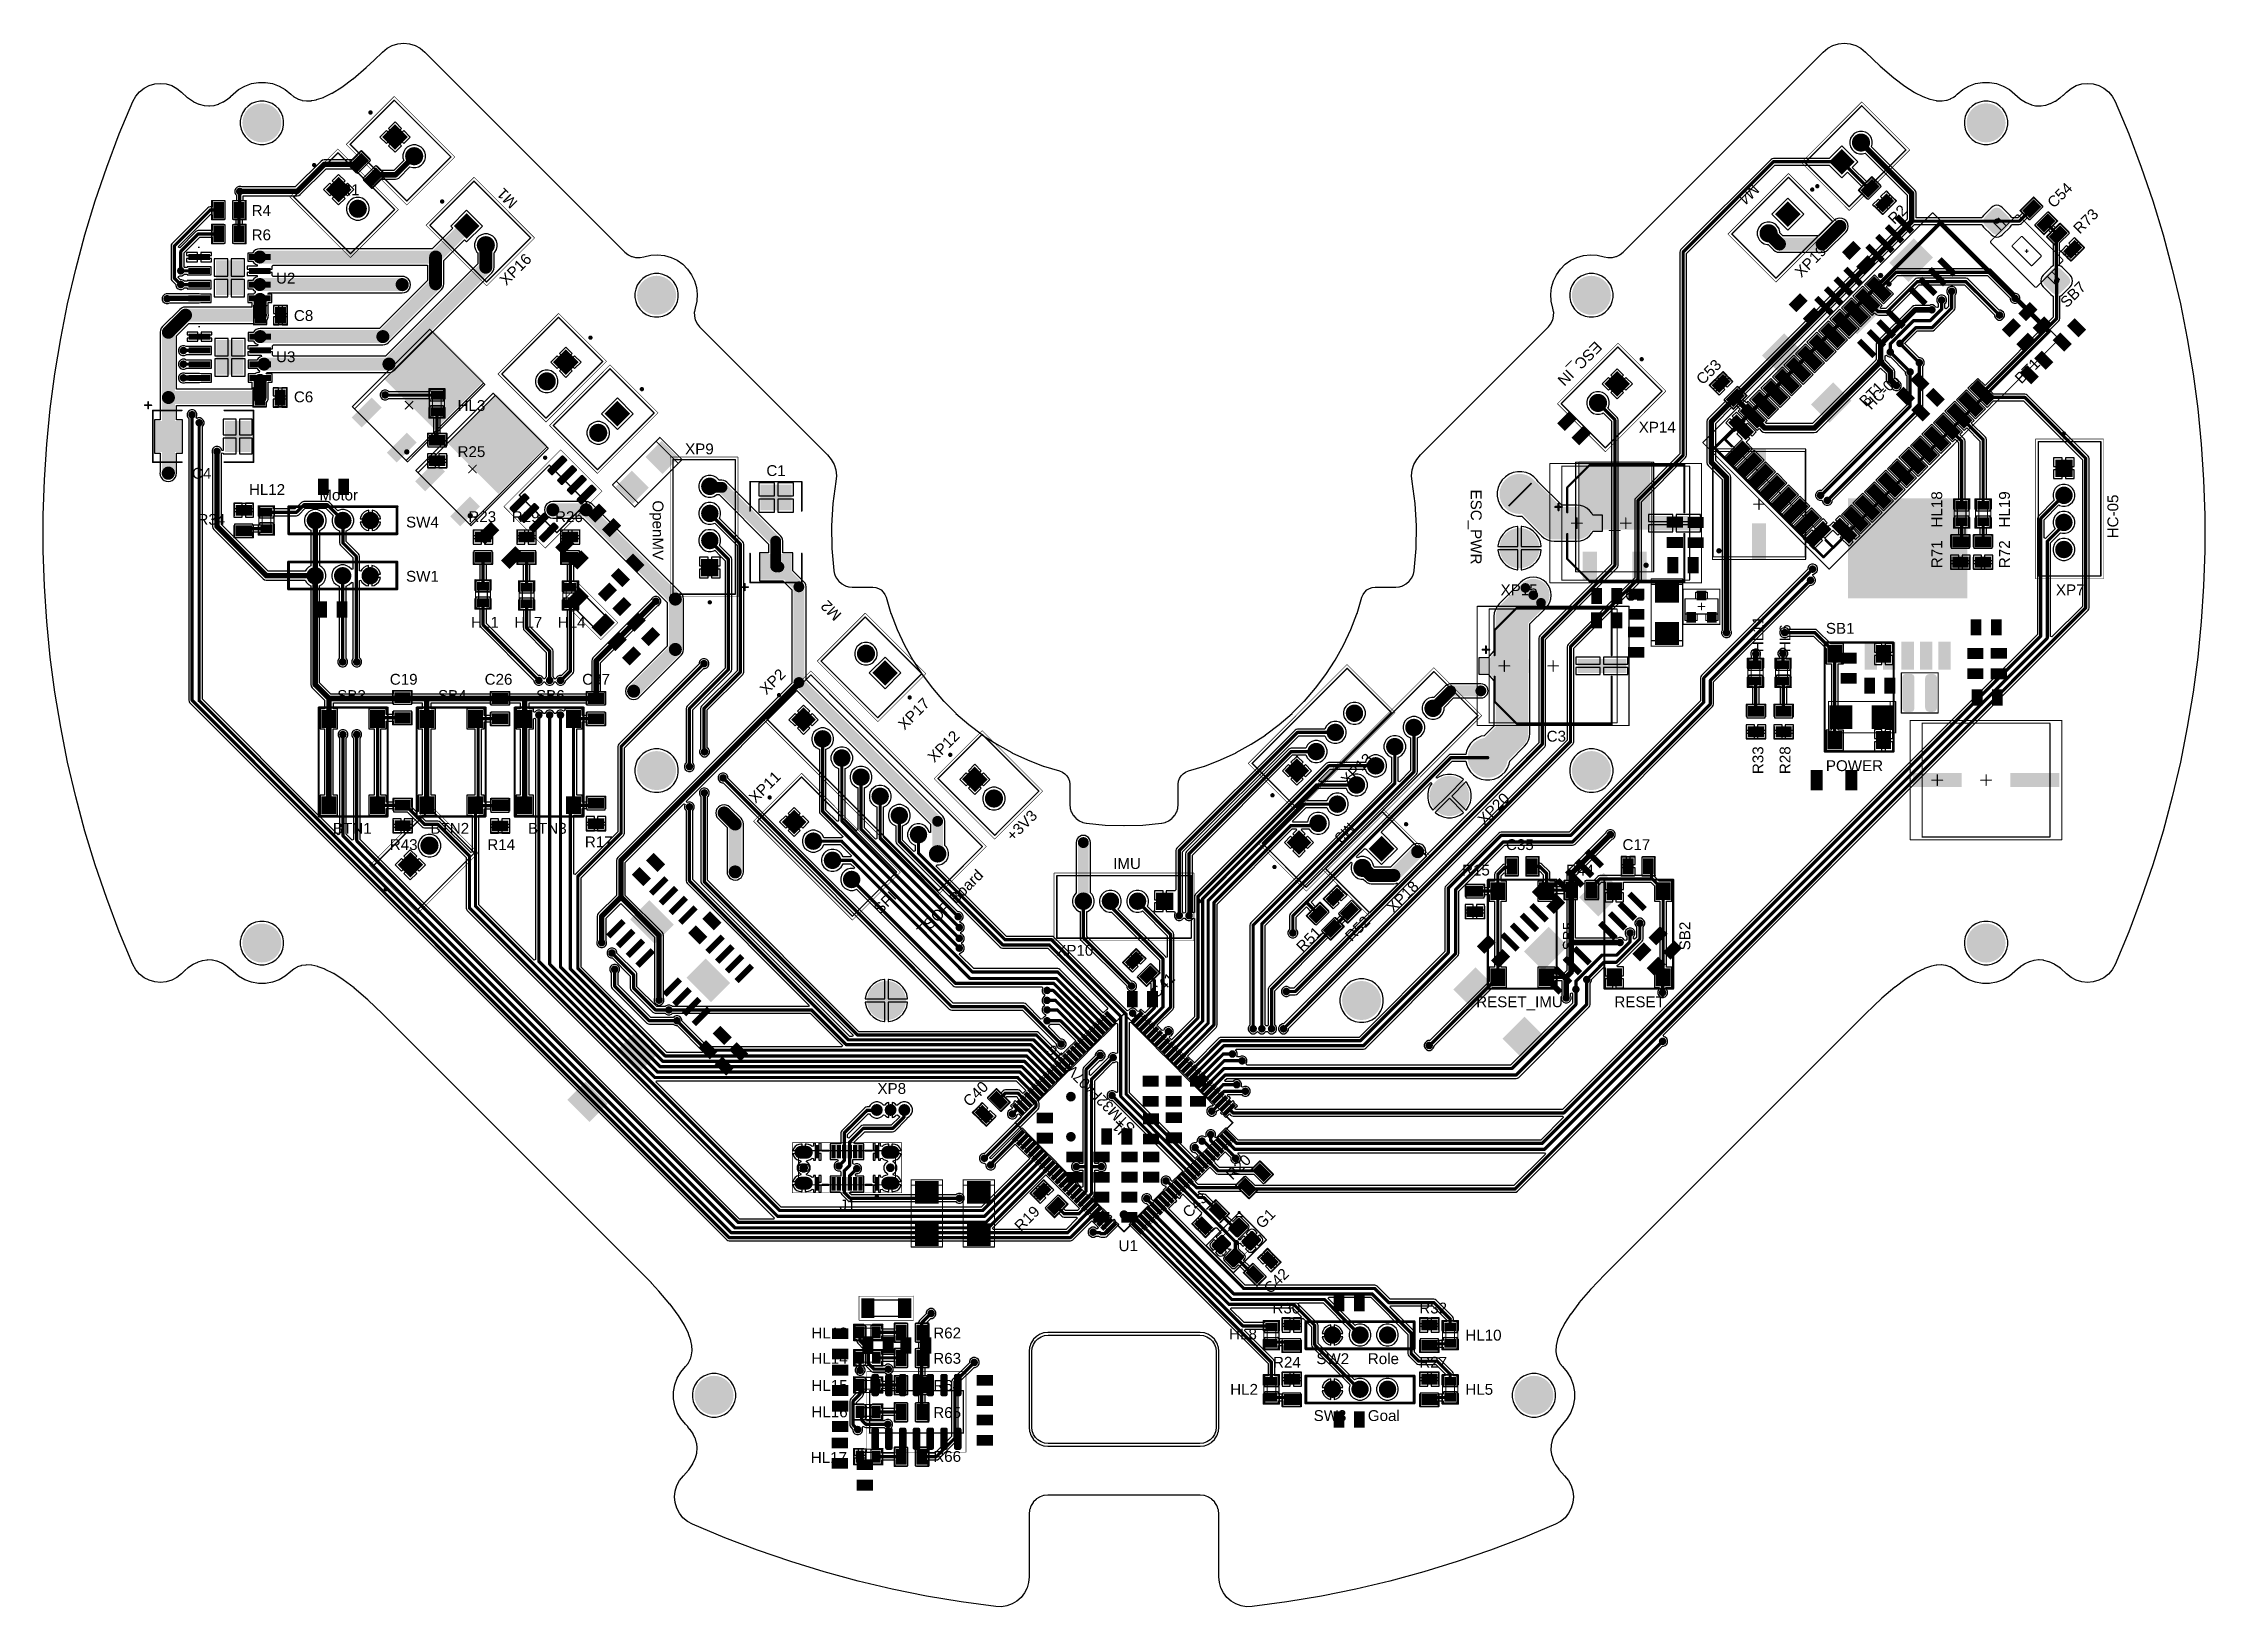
# Model space of a CAD drawing. Header units: millimetres. Extents: x 100 to 300, y 101 to 245.
import ezdxf

# ---------------------------------------------------------------- set-up
doc = ezdxf.new("R2010")
doc.units = ezdxf.units.MM
for name, color, linetype in [('BottomPaste', 16, 'Continuous'), ('BottomSolder', 6, 'Continuous'), ('Mechanical1', 6, 'Continuous'), ('Mechanical11', 56, 'Continuous'), ('Mechanical13', 56, 'Continuous'), ('Mechanical15', 56, 'Continuous'), ('Mechanical9', 56, 'Continuous'), ('MultiLayer', 9, 'Continuous'), ('PadHoleLayer', 156, 'Continuous'), ('TopLayer', 1, 'Continuous'), ('TopOverlay', 2, 'Continuous'), ('TopPaste', 8, 'Continuous'), ('TopSolder', 216, 'Continuous'), ('ViaHoleLayer', 16, 'Continuous')]:
    doc.layers.add(name, color=color, linetype=linetype)
doc.styles.add('Arial', font='', dxfattribs={"height": 0.2})
doc.styles.get('Arial').set_extended_font_data('Arial')

msp = doc.modelspace()

# ---------------------------------------------------------------- texts
at = {"layer": 'TopOverlay', "style": 'Arial'}
for s, p in [('R1', (127.67, 231.15)), ('R4', (119.5, 229.25)), ('R6', (119.5, 227)), ('U2', (121.75, 223)), ('C8', (123.4, 219.55)), ('U3', (121.75, 215.75)), ('C6', (123.4, 212.05)), ('HL3', (138.5, 211.25)), ('XP14', (247.5, 209.25)), ('R25', (138.5, 207)), ('XP9', (159.5, 207.25)), ('C4', (114, 205)), ('C1', (167, 205.25)), ('HL12', (119.25, 203.5)), ('Motor', (125.75, 203)), ('R34', (114.5, 200.75)), ('SW4', (133.75, 200.5)), ('R23', (139.5, 201)), ('R29', (143.5, 201)), ('R26', (147.5, 201)), ('SW1', (133.75, 195.5)), ('XP15', (234.75, 194.25)), ('C2', (246.25, 193.75)), ('XP7', (286, 194.25)), ('HL1', (139.75, 191.25)), ('HL7', (143.75, 191.25)), ('HL4', (147.75, 191.25)), ('SB1', (264.77, 190.7)), ('SB3', (127.4, 184.5)), ('C19', (132.25, 186)), ('SB4', (136.7, 184.5)), ('C26', (141, 186)), ('SB6', (145.75, 184.5)), ('C37', (150, 186)), ('C3', (239, 180.75)), ('POWER', (264.77, 178.03)), ('BTN1', (127, 172.25)), ('R43', (132.25, 170.75)), ('BTN2', (136, 172.25)), ('R14', (141.25, 170.75)), ('BTN3', (145, 172.25)), ('R17', (150.25, 171)), ('C35', (235.25, 170.75)), ('C17', (246, 170.75)), ('IMU', (199, 169)), ('R15', (231.2, 168.4)), ('R44', (240.8, 168.4)), ('XP10', (193.75, 161)), ('RESET_IMU', (232.5, 156.25)), ('RESET', (245.25, 156.25)), ('XP8', (177.25, 148.25)), ('J1', (173.75, 137.5)), ('U1', (199.5, 133.75)), ('R30', (213.7, 128)), ('R32', (227.25, 128)), ('HL13', (171.16, 125.7)), ('R62', (182.4, 125.7)), ('HL8', (209.7, 125.6)), ('HL10', (231.5, 125.5)), ('HL14', (171.16, 123.36)), ('R63', (182.4, 123.36)), ('R24', (213.75, 123)), ('SW2', (217.75, 123.33)), ('Role', (222.5, 123.33)), ('R27', (227.25, 123)), ('HL15', (171.16, 120.86)), ('R64', (182.4, 120.86)), ('HL2', (209.8, 120.5)), ('HL5', (231.5, 120.5)), ('HL16', (171.16, 118.42)), ('R65', (182.4, 118.36)), ('SW3', (217.5, 118.08)), ('Goal', (222.5, 118.08)), ('HL17', (171.1, 114.21)), ('R66', (182.4, 114.31))]:
    msp.add_text(s, height=1, dxfattribs=at).set_placement(p)
for s, rotation, p in [('M1', 135, (144.11, 230.53)), ('M4', 225, (258, 232.25)), ('C54', 45, (285.8, 229.9)), ('R2', 45, (271.1, 228.4)), ('R73', 45, (288.2, 227.5)), ('XP16', 45, (143, 222.75)), ('XP19', 45, (262.5, 223.5)), ('SB7', 45, (287, 220.7)), ('ESC_IN', 225, (243.5, 217.75)), ('C53', 45, (253.4, 213.6)), ('BT1', 45, (282.8, 213.7)), ('ESC_PWR', 270, (232, 204)), ('HL18', 90, (275.5, 200.5)), ('HL19', 90, (281.75, 200.5)), ('HC-05', 90, (291.75, 199.5)), ('OpenMV', 270, (156.5, 203)), ('R71', 90, (275.5, 196.75)), ('R72', 90, (281.75, 196.75)), ('M2', 135, (174, 192.5)), ('HL11', 90, (259, 189)), ('HL6', 90, (261.5, 189)), ('XP2', 45, (167, 185)), ('XP17', 45, (179.75, 181.75)), ('XP12', 45, (182.5, 178.75)), ('XP13', 45, (220.62, 176.66)), ('R33', 90, (259, 177.75)), ('R28', 90, (261.5, 177.75)), ('XP11', 45, (166, 175)), ('XP20', 45, (233.25, 173)), ('+3V3', 45, (189.75, 171.5)), ('M3', 225, (220.72, 173.37)), ('TSOP Board', 45, (181.5, 162.75)), ('XP18', 45, (224.87, 164.87)), ('SPI', 45, (177.5, 164.75)), ('R52', 45, (221, 162.25)), ('SB5', 90, (241.5, 161.5)), ('SB2', 90, (252.25, 161.5)), ('R51', 45, (216.5, 161.25)), ('C41', 45, (203, 157)), ('C40', 45, (185.75, 147)), ('R20', 45, (210, 140.25)), ('R19', 45, (190.5, 135.5)), ('C43', 45, (206, 136.75)), ('G1', 45, (212.75, 135.75)), ('C42', 45, (213.5, 129.75))]:
    msp.add_text(s, height=1, rotation=rotation, dxfattribs=at).set_placement(p)

# ---------------------------------------------------------------- blocks, each defined once
blk = doc.blocks.new('JST_XH_4_1')
at = {"layer": 'BottomSolder'}
blk.add_hatch(color=6, dxfattribs=at).paths.add_polyline_path([(-4.55, 0.28), (-2.95, 0.28), (-2.95, -1.33), (-4.55, -1.33)])
h = blk.add_hatch(color=6, dxfattribs=at)
edge = h.paths.add_edge_path()
edge.add_arc((-1.25, -0.53), 0.804, 0, 360)
h = blk.add_hatch(color=6, dxfattribs=at)
edge = h.paths.add_edge_path()
edge.add_arc((1.25, -0.53), 0.804, 0, 360)
h = blk.add_hatch(color=6, dxfattribs=at)
edge = h.paths.add_edge_path()
edge.add_arc((3.75, -0.53), 0.804, 0, 360)
at = {"layer": 'MultiLayer'}
h = blk.add_hatch(color=9, dxfattribs=at)
edge = h.paths.add_edge_path()
edge.add_arc((-1.25, -0.53), 0.754, 0, 360)
h = blk.add_hatch(color=9, dxfattribs=at)
edge = h.paths.add_edge_path()
edge.add_arc((1.25, -0.53), 0.754, 0, 360)
h = blk.add_hatch(color=9, dxfattribs=at)
edge = h.paths.add_edge_path()
edge.add_arc((3.75, -0.53), 0.754, 0, 360)
at = {"layer": 'PadHoleLayer'}
h = blk.add_hatch(color=156, dxfattribs=at)
edge = h.paths.add_edge_path()
edge.add_arc((-3.75, -0.53), 0.5, 0, 360)
h = blk.add_hatch(color=156, dxfattribs=at)
edge = h.paths.add_edge_path()
edge.add_arc((-1.25, -0.53), 0.5, 0, 360)
h = blk.add_hatch(color=156, dxfattribs=at)
edge = h.paths.add_edge_path()
edge.add_arc((1.25, -0.53), 0.5, 0, 360)
h = blk.add_hatch(color=156, dxfattribs=at)
edge = h.paths.add_edge_path()
edge.add_arc((3.75, -0.53), 0.5, 0, 360)
at = {"layer": 'TopLayer'}
blk.add_hatch(color=1, dxfattribs=at).paths.add_polyline_path([(-4.5, 0.23), (-3, 0.23), (-3, -1.28), (-4.5, -1.28)])
h = blk.add_hatch(color=1, dxfattribs=at)
edge = h.paths.add_edge_path()
edge.add_arc((-1.25, -0.53), 0.754, 0, 360)
h = blk.add_hatch(color=1, dxfattribs=at)
edge = h.paths.add_edge_path()
edge.add_arc((1.25, -0.53), 0.754, 0, 360)
h = blk.add_hatch(color=1, dxfattribs=at)
edge = h.paths.add_edge_path()
edge.add_arc((3.75, -0.53), 0.754, 0, 360)
at = {"layer": 'TopSolder'}
blk.add_hatch(color=216, dxfattribs=at).paths.add_polyline_path([(-4.55, 0.28), (-2.95, 0.28), (-2.95, -1.33), (-4.55, -1.33)])
h = blk.add_hatch(color=216, dxfattribs=at)
edge = h.paths.add_edge_path()
edge.add_arc((-1.25, -0.53), 0.804, 0, 360)
h = blk.add_hatch(color=216, dxfattribs=at)
edge = h.paths.add_edge_path()
edge.add_arc((1.25, -0.53), 0.804, 0, 360)
h = blk.add_hatch(color=216, dxfattribs=at)
edge = h.paths.add_edge_path()
edge.add_arc((3.75, -0.53), 0.804, 0, 360)
at = {"layer": 'Mechanical13', "const_width": 0.127}
for points in [[(-6.2, 2.88), (-6.2, -2.88)], [(-6.2, 2.88), (6.2, 2.88)], [(6.2, 2.88), (6.2, -2.88)], [(-6.2, -2.88), (6.2, -2.88)]]:
    blk.add_lwpolyline(points, dxfattribs=at)
at = {"layer": 'Mechanical13'}
for points, const_width in [([(-6.23, 2.88, 1), (-6.17, 2.88, 1)], 0.0635), ([(-6.23, 2.88, 1), (-6.17, 2.88, 1)], 0.0635), ([(6.17, 2.88, 1), (6.23, 2.88, 1)], 0.0635), ([(6.17, 2.88, 1), (6.23, 2.88, 1)], 0.0635), ([(-6.85, -0.53, 1), (-7.05, -0.53, 1)], 0.2), ([(-7.1, -0.53, 1), (-7, -0.53, 1)], 0.1), ([(-6.9, -0.53, 1), (-6.8, -0.53, 1)], 0.1), ([(-6.23, -2.88, 1), (-6.17, -2.88, 1)], 0.0635), ([(-6.23, -2.88, 1), (-6.17, -2.88, 1)], 0.0635), ([(6.17, -2.88, 1), (6.23, -2.88, 1)], 0.0635), ([(6.17, -2.88, 1), (6.23, -2.88, 1)], 0.0635)]:
    blk.add_lwpolyline(points, format="xyb", close=True, dxfattribs=dict(at, const_width=const_width))
at = {"layer": 'Mechanical15', "const_width": 0.05}
for points in [[(-6.45, 3.13), (-6.45, -3.13)], [(-6.45, 3.13), (6.45, 3.13)], [(6.45, 3.13), (6.45, -3.13)], [(-6.45, -3.13), (6.45, -3.13)]]:
    blk.add_lwpolyline(points, dxfattribs=at)
at = {"layer": 'Mechanical15', "const_width": 0.025}
for points in [[(-6.46, 3.13, 1), (-6.44, 3.13, 1)], [(-6.46, 3.13, 1), (-6.44, 3.13, 1)], [(6.44, 3.13, 1), (6.46, 3.13, 1)], [(6.44, 3.13, 1), (6.46, 3.13, 1)], [(-6.46, -3.13, 1), (-6.44, -3.13, 1)], [(-6.46, -3.13, 1), (-6.44, -3.13, 1)], [(6.44, -3.13, 1), (6.46, -3.13, 1)], [(6.44, -3.13, 1), (6.46, -3.13, 1)]]:
    blk.add_lwpolyline(points, format="xyb", close=True, dxfattribs=at)
at = {"layer": 'TopOverlay', "const_width": 0.127}
for points in [[(-6.2, 2.88), (-6.2, -2.88)], [(-6.2, 2.88), (6.2, 2.88)], [(6.2, 2.88), (6.2, -2.88)], [(-6.2, -2.88), (6.2, -2.88)]]:
    blk.add_lwpolyline(points, dxfattribs=at)
at = {"layer": 'TopOverlay'}
for points, const_width in [([(-6.23, 2.88, 1), (-6.17, 2.88, 1)], 0.0635), ([(-6.23, 2.88, 1), (-6.17, 2.88, 1)], 0.0635), ([(6.17, 2.88, 1), (6.23, 2.88, 1)], 0.0635), ([(6.17, 2.88, 1), (6.23, 2.88, 1)], 0.0635), ([(-6.85, -0.53, 1), (-7.05, -0.53, 1)], 0.2), ([(-7.1, -0.53, 1), (-7, -0.53, 1)], 0.1), ([(-6.9, -0.53, 1), (-6.8, -0.53, 1)], 0.1), ([(-6.23, -2.88, 1), (-6.17, -2.88, 1)], 0.0635), ([(-6.23, -2.88, 1), (-6.17, -2.88, 1)], 0.0635), ([(6.17, -2.88, 1), (6.23, -2.88, 1)], 0.0635), ([(6.17, -2.88, 1), (6.23, -2.88, 1)], 0.0635)]:
    blk.add_lwpolyline(points, format="xyb", close=True, dxfattribs=dict(at, const_width=const_width))
blk = doc.blocks.new('RES0805_B_2')
at = {"layer": 'BottomPaste'}
for points in [[(-1.39, 0.72), (-0.49, 0.72), (-0.49, -0.68), (-1.39, -0.68)], [(0.49, 0.72), (1.39, 0.72), (1.39, -0.68), (0.49, -0.68)]]:
    blk.add_hatch(color=16, dxfattribs=at).paths.add_polyline_path(points)
at = {"layer": 'BottomSolder'}
for points in [[(-1.44, 0.77), (-0.44, 0.77), (-0.44, -0.73), (-1.44, -0.73)], [(0.44, 0.77), (1.44, 0.77), (1.44, -0.73), (0.44, -0.73)]]:
    blk.add_hatch(color=6, dxfattribs=at).paths.add_polyline_path(points)
blk = doc.blocks.new('RES0805_B_3')
at = {"layer": 'BottomPaste'}
for points in [[(-1.39, 0.72), (-0.49, 0.72), (-0.49, -0.68), (-1.39, -0.68)], [(0.49, 0.72), (1.39, 0.72), (1.39, -0.68), (0.49, -0.68)]]:
    blk.add_hatch(color=16, dxfattribs=at).paths.add_polyline_path(points)
at = {"layer": 'BottomSolder'}
for points in [[(-1.44, 0.77), (-0.44, 0.77), (-0.44, -0.73), (-1.44, -0.73)], [(0.44, 0.77), (1.44, 0.77), (1.44, -0.73), (0.44, -0.73)]]:
    blk.add_hatch(color=6, dxfattribs=at).paths.add_polyline_path(points)
blk = doc.blocks.new('CAP0805_4')
at = {"layer": 'TopLayer'}
for points in [[(-1.38, 0.7), (-0.48, 0.7), (-0.48, -0.69), (-1.38, -0.69)], [(0.48, 0.7), (1.38, 0.7), (1.38, -0.69), (0.48, -0.69)]]:
    blk.add_hatch(color=1, dxfattribs=at).paths.add_polyline_path(points)
at = {"layer": 'TopPaste'}
for points in [[(-1.38, 0.7), (-0.48, 0.7), (-0.48, -0.69), (-1.38, -0.69)], [(0.48, 0.7), (1.38, 0.7), (1.38, -0.69), (0.48, -0.69)]]:
    blk.add_hatch(color=8, dxfattribs=at).paths.add_polyline_path(points)
at = {"layer": 'TopSolder'}
for points in [[(-1.43, 0.75), (-0.43, 0.75), (-0.43, -0.74), (-1.43, -0.74)], [(0.43, 0.75), (1.43, 0.75), (1.43, -0.74), (0.43, -0.74)]]:
    blk.add_hatch(color=216, dxfattribs=at).paths.add_polyline_path(points)
at = {"layer": 'TopOverlay', "const_width": 0.15}
for points in [[(-1.55, 0.87), (-0.38, 0.87)], [(-1.55, -0.85), (-1.55, 0.85)], [(0.4, 0.87), (1.55, 0.87)], [(1.55, -0.85), (1.55, 0.85)], [(-1.55, -0.88), (-0.38, -0.88)], [(0.38, -0.88), (1.55, -0.88)]]:
    blk.add_lwpolyline(points, dxfattribs=at)
at = {"layer": 'TopOverlay', "const_width": 0.075}
for points in [[(-1.59, 0.87, 1), (-1.51, 0.87, 1)], [(-1.59, 0.85, 1), (-1.51, 0.85, 1)], [(-0.41, 0.87, 1), (-0.34, 0.87, 1)], [(0.36, 0.87, 1), (0.44, 0.87, 1)], [(1.51, 0.87, 1), (1.59, 0.87, 1)], [(1.51, 0.85, 1), (1.59, 0.85, 1)], [(-1.59, -0.88, 1), (-1.51, -0.88, 1)], [(-1.59, -0.85, 1), (-1.51, -0.85, 1)], [(-0.41, -0.88, 1), (-0.34, -0.88, 1)], [(0.34, -0.88, 1), (0.41, -0.88, 1)], [(1.51, -0.85, 1), (1.59, -0.85, 1)], [(1.51, -0.88, 1), (1.59, -0.88, 1)]]:
    blk.add_lwpolyline(points, format="xyb", close=True, dxfattribs=at)
blk = doc.blocks.new('CAP0805_5')
at = {"layer": 'TopLayer'}
for points in [[(-1.38, 0.7), (-0.48, 0.7), (-0.48, -0.69), (-1.38, -0.69)], [(0.48, 0.7), (1.38, 0.7), (1.38, -0.69), (0.48, -0.69)]]:
    blk.add_hatch(color=1, dxfattribs=at).paths.add_polyline_path(points)
at = {"layer": 'TopPaste'}
for points in [[(-1.38, 0.7), (-0.48, 0.7), (-0.48, -0.69), (-1.38, -0.69)], [(0.48, 0.7), (1.38, 0.7), (1.38, -0.69), (0.48, -0.69)]]:
    blk.add_hatch(color=8, dxfattribs=at).paths.add_polyline_path(points)
at = {"layer": 'TopSolder'}
for points in [[(-1.43, 0.75), (-0.43, 0.75), (-0.43, -0.74), (-1.43, -0.74)], [(0.43, 0.75), (1.43, 0.75), (1.43, -0.74), (0.43, -0.74)]]:
    blk.add_hatch(color=216, dxfattribs=at).paths.add_polyline_path(points)
at = {"layer": 'TopOverlay', "const_width": 0.15}
for points in [[(-0.38, 0.87), (-1.55, 0.87)], [(-1.55, -0.85), (-1.55, 0.85)], [(1.55, 0.87), (0.4, 0.87)], [(1.55, -0.85), (1.55, 0.85)], [(-0.38, -0.88), (-1.55, -0.88)], [(1.55, -0.88), (0.38, -0.88)]]:
    blk.add_lwpolyline(points, dxfattribs=at)
at = {"layer": 'TopOverlay', "const_width": 0.075}
for points in [[(-1.59, 0.87, 1), (-1.51, 0.87, 1)], [(-1.59, 0.85, 1), (-1.51, 0.85, 1)], [(-0.41, 0.87, 1), (-0.34, 0.87, 1)], [(0.36, 0.87, 1), (0.44, 0.87, 1)], [(1.51, 0.87, 1), (1.59, 0.87, 1)], [(1.51, 0.85, 1), (1.59, 0.85, 1)], [(-1.59, -0.88, 1), (-1.51, -0.88, 1)], [(-1.59, -0.85, 1), (-1.51, -0.85, 1)], [(-0.41, -0.88, 1), (-0.34, -0.88, 1)], [(0.34, -0.88, 1), (0.41, -0.88, 1)], [(1.51, -0.85, 1), (1.59, -0.85, 1)], [(1.51, -0.88, 1), (1.59, -0.88, 1)]]:
    blk.add_lwpolyline(points, format="xyb", close=True, dxfattribs=at)
blk = doc.blocks.new('CAP0805_6')
at = {"layer": 'TopLayer'}
for points in [[(-1.38, 0.7), (-0.48, 0.7), (-0.48, -0.69), (-1.38, -0.69)], [(0.48, 0.7), (1.38, 0.7), (1.38, -0.69), (0.48, -0.69)]]:
    blk.add_hatch(color=1, dxfattribs=at).paths.add_polyline_path(points)
at = {"layer": 'TopPaste'}
for points in [[(-1.38, 0.7), (-0.48, 0.7), (-0.48, -0.69), (-1.38, -0.69)], [(0.48, 0.7), (1.38, 0.7), (1.38, -0.69), (0.48, -0.69)]]:
    blk.add_hatch(color=8, dxfattribs=at).paths.add_polyline_path(points)
at = {"layer": 'TopSolder'}
for points in [[(-1.43, 0.75), (-0.43, 0.75), (-0.43, -0.74), (-1.43, -0.74)], [(0.43, 0.75), (1.43, 0.75), (1.43, -0.74), (0.43, -0.74)]]:
    blk.add_hatch(color=216, dxfattribs=at).paths.add_polyline_path(points)
at = {"layer": 'TopOverlay', "const_width": 0.15}
for points in [[(-0.38, 0.87), (-1.55, 0.87)], [(-1.55, -0.85), (-1.55, 0.85)], [(1.55, 0.87), (0.4, 0.87)], [(1.55, -0.85), (1.55, 0.85)], [(-0.38, -0.88), (-1.55, -0.88)], [(1.55, -0.88), (0.38, -0.88)]]:
    blk.add_lwpolyline(points, dxfattribs=at)
at = {"layer": 'TopOverlay', "const_width": 0.075}
for points in [[(-1.59, 0.87, 1), (-1.51, 0.87, 1)], [(-1.59, 0.85, 1), (-1.51, 0.85, 1)], [(-0.41, 0.87, 1), (-0.34, 0.87, 1)], [(0.36, 0.87, 1), (0.44, 0.87, 1)], [(1.51, 0.87, 1), (1.59, 0.87, 1)], [(1.51, 0.85, 1), (1.59, 0.85, 1)], [(-1.59, -0.88, 1), (-1.51, -0.88, 1)], [(-1.59, -0.85, 1), (-1.51, -0.85, 1)], [(-0.41, -0.88, 1), (-0.34, -0.88, 1)], [(0.34, -0.88, 1), (0.41, -0.88, 1)], [(1.51, -0.85, 1), (1.59, -0.85, 1)], [(1.51, -0.88, 1), (1.59, -0.88, 1)]]:
    blk.add_lwpolyline(points, format="xyb", close=True, dxfattribs=at)
blk = doc.blocks.new('CAP0805_7')
at = {"layer": 'TopLayer'}
for points in [[(-1.38, 0.7), (-0.48, 0.7), (-0.48, -0.69), (-1.38, -0.69)], [(0.48, 0.7), (1.38, 0.7), (1.38, -0.69), (0.48, -0.69)]]:
    blk.add_hatch(color=1, dxfattribs=at).paths.add_polyline_path(points)
at = {"layer": 'TopPaste'}
for points in [[(-1.38, 0.7), (-0.48, 0.7), (-0.48, -0.69), (-1.38, -0.69)], [(0.48, 0.7), (1.38, 0.7), (1.38, -0.69), (0.48, -0.69)]]:
    blk.add_hatch(color=8, dxfattribs=at).paths.add_polyline_path(points)
at = {"layer": 'TopSolder'}
for points in [[(-1.43, 0.75), (-0.43, 0.75), (-0.43, -0.74), (-1.43, -0.74)], [(0.43, 0.75), (1.43, 0.75), (1.43, -0.74), (0.43, -0.74)]]:
    blk.add_hatch(color=216, dxfattribs=at).paths.add_polyline_path(points)
at = {"layer": 'TopOverlay', "const_width": 0.15}
for points in [[(-0.38, 0.87), (-1.55, 0.87)], [(-1.55, 0.85), (-1.55, -0.85)], [(1.55, 0.87), (0.4, 0.87)], [(1.55, 0.85), (1.55, -0.85)], [(-0.38, -0.88), (-1.55, -0.88)], [(1.55, -0.88), (0.38, -0.88)]]:
    blk.add_lwpolyline(points, dxfattribs=at)
at = {"layer": 'TopOverlay', "const_width": 0.075}
for points in [[(-1.59, 0.87, 1), (-1.51, 0.87, 1)], [(-1.59, 0.85, 1), (-1.51, 0.85, 1)], [(-0.41, 0.87, 1), (-0.34, 0.87, 1)], [(0.36, 0.87, 1), (0.44, 0.87, 1)], [(1.51, 0.87, 1), (1.59, 0.87, 1)], [(1.51, 0.85, 1), (1.59, 0.85, 1)], [(-1.59, -0.88, 1), (-1.51, -0.88, 1)], [(-1.59, -0.85, 1), (-1.51, -0.85, 1)], [(-0.41, -0.88, 1), (-0.34, -0.88, 1)], [(0.34, -0.88, 1), (0.41, -0.88, 1)], [(1.51, -0.85, 1), (1.59, -0.85, 1)], [(1.51, -0.88, 1), (1.59, -0.88, 1)]]:
    blk.add_lwpolyline(points, format="xyb", close=True, dxfattribs=at)
blk = doc.blocks.new('CAP0805_8')
at = {"layer": 'TopLayer'}
for points in [[(-1.38, 0.7), (-0.48, 0.7), (-0.48, -0.69), (-1.38, -0.69)], [(0.48, 0.7), (1.38, 0.7), (1.38, -0.69), (0.48, -0.69)]]:
    blk.add_hatch(color=1, dxfattribs=at).paths.add_polyline_path(points)
at = {"layer": 'TopPaste'}
for points in [[(-1.38, 0.7), (-0.48, 0.7), (-0.48, -0.69), (-1.38, -0.69)], [(0.48, 0.7), (1.38, 0.7), (1.38, -0.69), (0.48, -0.69)]]:
    blk.add_hatch(color=8, dxfattribs=at).paths.add_polyline_path(points)
at = {"layer": 'TopSolder'}
for points in [[(-1.43, 0.75), (-0.43, 0.75), (-0.43, -0.74), (-1.43, -0.74)], [(0.43, 0.75), (1.43, 0.75), (1.43, -0.74), (0.43, -0.74)]]:
    blk.add_hatch(color=216, dxfattribs=at).paths.add_polyline_path(points)
at = {"layer": 'TopOverlay', "const_width": 0.15}
for points in [[(-0.38, 0.87), (-1.55, 0.87)], [(-1.55, -0.85), (-1.55, 0.85)], [(1.55, 0.87), (0.4, 0.87)], [(1.55, -0.85), (1.55, 0.85)], [(-0.38, -0.88), (-1.55, -0.88)], [(1.55, -0.88), (0.38, -0.88)]]:
    blk.add_lwpolyline(points, dxfattribs=at)
at = {"layer": 'TopOverlay', "const_width": 0.075}
for points in [[(-1.59, 0.87, 1), (-1.51, 0.87, 1)], [(-1.59, 0.85, 1), (-1.51, 0.85, 1)], [(-0.41, 0.87, 1), (-0.34, 0.87, 1)], [(0.36, 0.87, 1), (0.44, 0.87, 1)], [(1.51, 0.87, 1), (1.59, 0.87, 1)], [(1.51, 0.85, 1), (1.59, 0.85, 1)], [(-1.59, -0.88, 1), (-1.51, -0.88, 1)], [(-1.59, -0.85, 1), (-1.51, -0.85, 1)], [(-0.41, -0.88, 1), (-0.34, -0.88, 1)], [(0.34, -0.88, 1), (0.41, -0.88, 1)], [(1.51, -0.85, 1), (1.59, -0.85, 1)], [(1.51, -0.88, 1), (1.59, -0.88, 1)]]:
    blk.add_lwpolyline(points, format="xyb", close=True, dxfattribs=at)
blk = doc.blocks.new('RES0805_9')
at = {"layer": 'TopLayer'}
for points in [[(-1.39, 0.68), (-0.49, 0.68), (-0.49, -0.72), (-1.39, -0.72)], [(0.49, 0.68), (1.39, 0.68), (1.39, -0.72), (0.49, -0.72)]]:
    blk.add_hatch(color=1, dxfattribs=at).paths.add_polyline_path(points)
at = {"layer": 'TopPaste'}
for points in [[(-1.39, 0.68), (-0.49, 0.68), (-0.49, -0.72), (-1.39, -0.72)], [(0.49, 0.68), (1.39, 0.68), (1.39, -0.72), (0.49, -0.72)]]:
    blk.add_hatch(color=8, dxfattribs=at).paths.add_polyline_path(points)
at = {"layer": 'TopSolder'}
for points in [[(-1.44, 0.73), (-0.44, 0.73), (-0.44, -0.77), (-1.44, -0.77)], [(0.44, 0.73), (1.44, 0.73), (1.44, -0.77), (0.44, -0.77)]]:
    blk.add_hatch(color=216, dxfattribs=at).paths.add_polyline_path(points)
at = {"layer": 'TopOverlay', "const_width": 0.15}
for points in [[(-1.58, 0.85), (-0.48, 0.85)], [(-1.58, 0.82), (-1.58, -0.87)], [(0.48, 0.85), (1.58, 0.85)], [(1.58, 0.82), (1.58, -0.87)], [(-1.58, -0.9), (-0.45, -0.9)], [(0.48, -0.9), (1.58, -0.9)]]:
    blk.add_lwpolyline(points, dxfattribs=at)
at = {"layer": 'TopOverlay', "const_width": 0.075}
for points in [[(-1.61, 0.85, 1), (-1.54, 0.85, 1)], [(-1.61, 0.82, 1), (-1.54, 0.82, 1)], [(-0.51, 0.85, 1), (-0.44, 0.85, 1)], [(0.44, 0.85, 1), (0.51, 0.85, 1)], [(1.54, 0.85, 1), (1.61, 0.85, 1)], [(1.54, 0.82, 1), (1.61, 0.82, 1)], [(-1.61, -0.87, 1), (-1.54, -0.87, 1)], [(-1.61, -0.9, 1), (-1.54, -0.9, 1)], [(-0.49, -0.9, 1), (-0.41, -0.9, 1)], [(0.44, -0.9, 1), (0.51, -0.9, 1)], [(1.54, -0.87, 1), (1.61, -0.87, 1)], [(1.54, -0.9, 1), (1.61, -0.9, 1)]]:
    blk.add_lwpolyline(points, format="xyb", close=True, dxfattribs=at)
blk = doc.blocks.new('RES0805_10')
at = {"layer": 'TopLayer'}
for points in [[(-1.39, 0.68), (-0.49, 0.68), (-0.49, -0.72), (-1.39, -0.72)], [(0.49, 0.68), (1.39, 0.68), (1.39, -0.72), (0.49, -0.72)]]:
    blk.add_hatch(color=1, dxfattribs=at).paths.add_polyline_path(points)
at = {"layer": 'TopPaste'}
for points in [[(-1.39, 0.68), (-0.49, 0.68), (-0.49, -0.72), (-1.39, -0.72)], [(0.49, 0.68), (1.39, 0.68), (1.39, -0.72), (0.49, -0.72)]]:
    blk.add_hatch(color=8, dxfattribs=at).paths.add_polyline_path(points)
at = {"layer": 'TopSolder'}
for points in [[(-1.44, 0.73), (-0.44, 0.73), (-0.44, -0.77), (-1.44, -0.77)], [(0.44, 0.73), (1.44, 0.73), (1.44, -0.77), (0.44, -0.77)]]:
    blk.add_hatch(color=216, dxfattribs=at).paths.add_polyline_path(points)
at = {"layer": 'TopOverlay', "const_width": 0.15}
for points in [[(-1.58, 0.85), (-0.48, 0.85)], [(-1.58, 0.82), (-1.58, -0.87)], [(0.48, 0.85), (1.58, 0.85)], [(1.58, 0.82), (1.58, -0.87)], [(-1.58, -0.9), (-0.45, -0.9)], [(0.48, -0.9), (1.58, -0.9)]]:
    blk.add_lwpolyline(points, dxfattribs=at)
at = {"layer": 'TopOverlay', "const_width": 0.075}
for points in [[(-1.61, 0.85, 1), (-1.54, 0.85, 1)], [(-1.61, 0.82, 1), (-1.54, 0.82, 1)], [(-0.51, 0.85, 1), (-0.44, 0.85, 1)], [(0.44, 0.85, 1), (0.51, 0.85, 1)], [(1.54, 0.85, 1), (1.61, 0.85, 1)], [(1.54, 0.82, 1), (1.61, 0.82, 1)], [(-1.61, -0.87, 1), (-1.54, -0.87, 1)], [(-1.61, -0.9, 1), (-1.54, -0.9, 1)], [(-0.49, -0.9, 1), (-0.41, -0.9, 1)], [(0.44, -0.9, 1), (0.51, -0.9, 1)], [(1.54, -0.87, 1), (1.61, -0.87, 1)], [(1.54, -0.9, 1), (1.61, -0.9, 1)]]:
    blk.add_lwpolyline(points, format="xyb", close=True, dxfattribs=at)
blk = doc.blocks.new('RES0805_11')
at = {"layer": 'TopLayer'}
for points in [[(-1.39, 0.68), (-0.49, 0.68), (-0.49, -0.72), (-1.39, -0.72)], [(0.49, 0.68), (1.39, 0.68), (1.39, -0.72), (0.49, -0.72)]]:
    blk.add_hatch(color=1, dxfattribs=at).paths.add_polyline_path(points)
at = {"layer": 'TopPaste'}
for points in [[(-1.39, 0.68), (-0.49, 0.68), (-0.49, -0.72), (-1.39, -0.72)], [(0.49, 0.68), (1.39, 0.68), (1.39, -0.72), (0.49, -0.72)]]:
    blk.add_hatch(color=8, dxfattribs=at).paths.add_polyline_path(points)
at = {"layer": 'TopSolder'}
for points in [[(-1.44, 0.73), (-0.44, 0.73), (-0.44, -0.77), (-1.44, -0.77)], [(0.44, 0.73), (1.44, 0.73), (1.44, -0.77), (0.44, -0.77)]]:
    blk.add_hatch(color=216, dxfattribs=at).paths.add_polyline_path(points)
at = {"layer": 'TopOverlay', "const_width": 0.15}
for points in [[(-1.58, 0.85), (-0.48, 0.85)], [(-1.58, 0.82), (-1.58, -0.87)], [(0.48, 0.85), (1.58, 0.85)], [(1.58, 0.82), (1.58, -0.87)], [(-1.58, -0.9), (-0.45, -0.9)], [(0.48, -0.9), (1.58, -0.9)]]:
    blk.add_lwpolyline(points, dxfattribs=at)
at = {"layer": 'TopOverlay', "const_width": 0.075}
for points in [[(-1.61, 0.85, 1), (-1.54, 0.85, 1)], [(-1.61, 0.82, 1), (-1.54, 0.82, 1)], [(-0.51, 0.85, 1), (-0.44, 0.85, 1)], [(0.44, 0.85, 1), (0.51, 0.85, 1)], [(1.54, 0.85, 1), (1.61, 0.85, 1)], [(1.54, 0.82, 1), (1.61, 0.82, 1)], [(-1.61, -0.87, 1), (-1.54, -0.87, 1)], [(-1.61, -0.9, 1), (-1.54, -0.9, 1)], [(-0.49, -0.9, 1), (-0.41, -0.9, 1)], [(0.44, -0.9, 1), (0.51, -0.9, 1)], [(1.54, -0.87, 1), (1.61, -0.87, 1)], [(1.54, -0.9, 1), (1.61, -0.9, 1)]]:
    blk.add_lwpolyline(points, format="xyb", close=True, dxfattribs=at)
blk = doc.blocks.new('DTSM_61N_V_T_R_12')
at = {"layer": 'TopLayer'}
for points in [[(-0.77, 5.15), (0.77, 5.15), (0.77, 3.85), (-0.77, 3.85)], [(7.17, 5.15), (8.72, 5.15), (8.72, 3.85), (7.17, 3.85)], [(-0.77, 0.65), (0.77, 0.65), (0.77, -0.65), (-0.77, -0.65)], [(7.17, 0.65), (8.72, 0.65), (8.72, -0.65), (7.17, -0.65)]]:
    blk.add_hatch(color=1, dxfattribs=at).paths.add_polyline_path(points)
at = {"layer": 'TopPaste'}
for points in [[(-0.77, 5.15), (0.77, 5.15), (0.77, 3.85), (-0.77, 3.85)], [(7.17, 5.15), (8.72, 5.15), (8.72, 3.85), (7.17, 3.85)], [(-0.77, 0.65), (0.77, 0.65), (0.77, -0.65), (-0.77, -0.65)], [(7.17, 0.65), (8.72, 0.65), (8.72, -0.65), (7.17, -0.65)]]:
    blk.add_hatch(color=8, dxfattribs=at).paths.add_polyline_path(points)
at = {"layer": 'TopSolder'}
for points in [[(-0.82, 5.2), (0.82, 5.2), (0.82, 3.8), (-0.82, 3.8)], [(7.12, 5.2), (8.77, 5.2), (8.77, 3.8), (7.12, 3.8)], [(-0.82, 0.7), (0.82, 0.7), (0.82, -0.7), (-0.82, -0.7)], [(7.12, 0.7), (8.77, 0.7), (8.77, -0.7), (7.12, -0.7)]]:
    blk.add_hatch(color=216, dxfattribs=at).paths.add_polyline_path(points)
at = {"layer": 'TopOverlay', "const_width": 0.2}
for points in [[(-1.05, 5.4), (-1.05, 3.82)], [(-1, 5.43), (9, 5.43)], [(9, 5.4), (9, -0.9)], [(-1.05, 3.82), (-1.05, 0.67)], [(-1.05, 0.67), (-1.05, -0.9)], [(9, -0.93), (-1, -0.93)]]:
    blk.add_lwpolyline(points, dxfattribs=at)
at = {"layer": 'TopOverlay', "const_width": 0.1}
for points in [[(-1.1, 5.4, 1), (-1, 5.4, 1)], [(-1.05, 5.43, 1), (-0.95, 5.43, 1)], [(8.95, 5.43, 1), (9.05, 5.43, 1)], [(8.95, 5.4, 1), (9.05, 5.4, 1)], [(-1.1, 3.82, 1), (-1, 3.82, 1)], [(-1.1, 3.82, 1), (-1, 3.82, 1)], [(-1.1, 0.67, 1), (-1, 0.67, 1)], [(-1.1, 0.67, 1), (-1, 0.67, 1)], [(-1.1, -0.9, 1), (-1, -0.9, 1)], [(-1.05, -0.93, 1), (-0.95, -0.93, 1)], [(8.95, -0.9, 1), (9.05, -0.9, 1)], [(8.95, -0.93, 1), (9.05, -0.93, 1)]]:
    blk.add_lwpolyline(points, format="xyb", close=True, dxfattribs=at)
blk = doc.blocks.new('JST_XH_2_B_13')
at = {"layer": 'BottomSolder'}
blk.add_hatch(color=6, dxfattribs=at).paths.add_polyline_path([(-2.09, 1.36), (-0.41, 1.36), (-0.41, -0.31), (-2.09, -0.31)])
h = blk.add_hatch(color=6, dxfattribs=at)
edge = h.paths.add_edge_path()
edge.add_arc((1.25, 0.53), 0.837, 0, 360)
at = {"layer": 'MultiLayer'}
h = blk.add_hatch(color=9, dxfattribs=at)
edge = h.paths.add_edge_path()
edge.add_arc((1.25, 0.53), 0.787, 0, 360)
at = {"layer": 'PadHoleLayer'}
h = blk.add_hatch(color=156, dxfattribs=at)
edge = h.paths.add_edge_path()
edge.add_arc((-1.25, 0.53), 0.525, 0, 360)
h = blk.add_hatch(color=156, dxfattribs=at)
edge = h.paths.add_edge_path()
edge.add_arc((1.25, 0.53), 0.525, 0, 360)
at = {"layer": 'TopLayer'}
blk.add_hatch(color=1, dxfattribs=at).paths.add_polyline_path([(-2.04, 1.31), (-0.46, 1.31), (-0.46, -0.26), (-2.04, -0.26)])
h = blk.add_hatch(color=1, dxfattribs=at)
edge = h.paths.add_edge_path()
edge.add_arc((1.25, 0.53), 0.787, 0, 360)
at = {"layer": 'TopSolder'}
blk.add_hatch(color=216, dxfattribs=at).paths.add_polyline_path([(-2.09, 1.36), (-0.41, 1.36), (-0.41, -0.31), (-2.09, -0.31)])
h = blk.add_hatch(color=216, dxfattribs=at)
edge = h.paths.add_edge_path()
edge.add_arc((1.25, 0.53), 0.837, 0, 360)
at = {"layer": 'Mechanical13', "const_width": 0.127}
for points in [[(-3.7, -2.88), (-3.7, 2.88)], [(3.7, 2.88), (-3.7, 2.88)], [(3.7, -2.88), (3.7, 2.88)], [(3.7, -2.88), (-3.7, -2.88)]]:
    blk.add_lwpolyline(points, dxfattribs=at)
at = {"layer": 'Mechanical13'}
for points, const_width in [([(-3.73, 2.88, 1), (-3.67, 2.88, 1)], 0.0635), ([(-3.73, 2.88, 1), (-3.67, 2.88, 1)], 0.0635), ([(3.67, 2.88, 1), (3.73, 2.88, 1)], 0.0635), ([(3.67, 2.88, 1), (3.73, 2.88, 1)], 0.0635), ([(-4.35, 0.53, 1), (-4.55, 0.53, 1)], 0.2), ([(-4.6, 0.53, 1), (-4.5, 0.53, 1)], 0.1), ([(-4.4, 0.53, 1), (-4.3, 0.53, 1)], 0.1), ([(-3.73, -2.88, 1), (-3.67, -2.88, 1)], 0.0635), ([(-3.73, -2.88, 1), (-3.67, -2.88, 1)], 0.0635), ([(3.67, -2.88, 1), (3.73, -2.88, 1)], 0.0635), ([(3.67, -2.88, 1), (3.73, -2.88, 1)], 0.0635)]:
    blk.add_lwpolyline(points, format="xyb", close=True, dxfattribs=dict(at, const_width=const_width))
at = {"layer": 'Mechanical15', "const_width": 0.05}
for points in [[(3.95, 3.13), (-3.95, 3.13)], [(-3.95, -3.13), (-3.95, 3.13)], [(3.95, -3.13), (3.95, 3.13)], [(3.95, -3.13), (-3.95, -3.13)]]:
    blk.add_lwpolyline(points, dxfattribs=at)
at = {"layer": 'Mechanical15', "const_width": 0.025}
for points in [[(-3.96, 3.13, 1), (-3.94, 3.13, 1)], [(-3.96, 3.13, 1), (-3.94, 3.13, 1)], [(3.94, 3.13, 1), (3.96, 3.13, 1)], [(3.94, 3.13, 1), (3.96, 3.13, 1)], [(-3.96, -3.13, 1), (-3.94, -3.13, 1)], [(-3.96, -3.13, 1), (-3.94, -3.13, 1)], [(3.94, -3.13, 1), (3.96, -3.13, 1)], [(3.94, -3.13, 1), (3.96, -3.13, 1)]]:
    blk.add_lwpolyline(points, format="xyb", close=True, dxfattribs=at)
blk = doc.blocks.new('JST_XH_2_B_14')
at = {"layer": 'BottomSolder'}
blk.add_hatch(color=6, dxfattribs=at).paths.add_polyline_path([(-2.09, 1.36), (-0.41, 1.36), (-0.41, -0.31), (-2.09, -0.31)])
h = blk.add_hatch(color=6, dxfattribs=at)
edge = h.paths.add_edge_path()
edge.add_arc((1.25, 0.53), 0.837, 0, 360)
at = {"layer": 'MultiLayer'}
h = blk.add_hatch(color=9, dxfattribs=at)
edge = h.paths.add_edge_path()
edge.add_arc((1.25, 0.53), 0.787, 0, 360)
at = {"layer": 'PadHoleLayer'}
h = blk.add_hatch(color=156, dxfattribs=at)
edge = h.paths.add_edge_path()
edge.add_arc((-1.25, 0.53), 0.525, 0, 360)
h = blk.add_hatch(color=156, dxfattribs=at)
edge = h.paths.add_edge_path()
edge.add_arc((1.25, 0.53), 0.525, 0, 360)
at = {"layer": 'TopLayer'}
blk.add_hatch(color=1, dxfattribs=at).paths.add_polyline_path([(-2.04, 1.31), (-0.46, 1.31), (-0.46, -0.26), (-2.04, -0.26)])
h = blk.add_hatch(color=1, dxfattribs=at)
edge = h.paths.add_edge_path()
edge.add_arc((1.25, 0.53), 0.787, 0, 360)
at = {"layer": 'TopSolder'}
blk.add_hatch(color=216, dxfattribs=at).paths.add_polyline_path([(-2.09, 1.36), (-0.41, 1.36), (-0.41, -0.31), (-2.09, -0.31)])
h = blk.add_hatch(color=216, dxfattribs=at)
edge = h.paths.add_edge_path()
edge.add_arc((1.25, 0.53), 0.837, 0, 360)
at = {"layer": 'Mechanical13', "const_width": 0.127}
for points in [[(3.7, 2.88), (-3.7, 2.88)], [(-3.7, -2.88), (-3.7, 2.88)], [(3.7, -2.88), (3.7, 2.88)], [(3.7, -2.88), (-3.7, -2.88)]]:
    blk.add_lwpolyline(points, dxfattribs=at)
at = {"layer": 'Mechanical13'}
for points, const_width in [([(-3.73, 2.88, 1), (-3.67, 2.88, 1)], 0.0635), ([(-3.73, 2.88, 1), (-3.67, 2.88, 1)], 0.0635), ([(3.67, 2.88, 1), (3.73, 2.88, 1)], 0.0635), ([(3.67, 2.88, 1), (3.73, 2.88, 1)], 0.0635), ([(-4.35, 0.53, 1), (-4.55, 0.53, 1)], 0.2), ([(-4.6, 0.53, 1), (-4.5, 0.53, 1)], 0.1), ([(-4.4, 0.53, 1), (-4.3, 0.53, 1)], 0.1), ([(-3.73, -2.88, 1), (-3.67, -2.88, 1)], 0.0635), ([(-3.73, -2.88, 1), (-3.67, -2.88, 1)], 0.0635), ([(3.67, -2.88, 1), (3.73, -2.88, 1)], 0.0635), ([(3.67, -2.88, 1), (3.73, -2.88, 1)], 0.0635)]:
    blk.add_lwpolyline(points, format="xyb", close=True, dxfattribs=dict(at, const_width=const_width))
at = {"layer": 'Mechanical15', "const_width": 0.05}
for points in [[(-3.95, -3.13), (-3.95, 3.13)], [(3.95, 3.13), (-3.95, 3.13)], [(3.95, -3.13), (3.95, 3.13)], [(3.95, -3.13), (-3.95, -3.13)]]:
    blk.add_lwpolyline(points, dxfattribs=at)
at = {"layer": 'Mechanical15', "const_width": 0.025}
for points in [[(-3.96, 3.13, 1), (-3.94, 3.13, 1)], [(-3.96, 3.13, 1), (-3.94, 3.13, 1)], [(3.94, 3.13, 1), (3.96, 3.13, 1)], [(3.94, 3.13, 1), (3.96, 3.13, 1)], [(-3.96, -3.13, 1), (-3.94, -3.13, 1)], [(-3.96, -3.13, 1), (-3.94, -3.13, 1)], [(3.94, -3.13, 1), (3.96, -3.13, 1)], [(3.94, -3.13, 1), (3.96, -3.13, 1)]]:
    blk.add_lwpolyline(points, format="xyb", close=True, dxfattribs=at)
blk = doc.blocks.new('DPAK_B_15')
at = {"layer": 'BottomPaste'}
for points in [[(-2.03, 2.86), (-2.03, 1.66), (-4.53, 1.66), (-4.53, 2.86)], [(6.34, 3.22), (6.34, -3.28), (0.09, -3.28), (0.09, 3.22)], [(-2.03, -1.72), (-2.03, -2.92), (-4.53, -2.92), (-4.53, -1.72)]]:
    blk.add_hatch(color=16, dxfattribs=at).paths.add_polyline_path(points)
at = {"layer": 'BottomSolder'}
for points in [[(-1.98, 2.91), (-1.98, 1.61), (-4.58, 1.61), (-4.58, 2.91)], [(6.39, 3.27), (6.39, -3.33), (0.04, -3.33), (0.04, 3.27)], [(-1.98, -1.67), (-1.98, -2.97), (-4.58, -2.97), (-4.58, -1.67)]]:
    blk.add_hatch(color=6, dxfattribs=at).paths.add_polyline_path(points)
at = {"layer": 'Mechanical1'}
h = blk.add_hatch(color=6, dxfattribs=at)
edge = h.paths.add_edge_path()
edge.add_arc((-3.23, -2.93), 0.25, 0, 360)
at = {"layer": 'Mechanical1', "const_width": 0.1}
for points in [[(-3.83, 3.28), (-3.83, -3.45)], [(-3.83, 3.28), (-3.83, 3.28)], [(-3.83, 3.28), (6.27, 3.28)], [(6.27, 3.28), (6.27, -3.45)], [(-3.83, -3.45), (6.27, -3.45)], [(6.27, -3.45), (6.27, -3.45)]]:
    blk.add_lwpolyline(points, dxfattribs=at)
at = {"layer": 'Mechanical1', "const_width": 0.05}
for points in [[(-3.85, 3.28, 1), (-3.8, 3.28, 1)], [(-3.85, 3.28, 1), (-3.8, 3.28, 1)], [(-3.85, 3.28, 1), (-3.8, 3.28, 1)], [(-3.85, 3.28, 1), (-3.8, 3.28, 1)], [(6.25, 3.28, 1), (6.3, 3.28, 1)], [(6.25, 3.28, 1), (6.3, 3.28, 1)], [(-3.85, -3.45, 1), (-3.8, -3.45, 1)], [(-3.85, -3.45, 1), (-3.8, -3.45, 1)], [(6.25, -3.45, 1), (6.3, -3.45, 1)], [(6.25, -3.45, 1), (6.3, -3.45, 1)], [(6.25, -3.45, 1), (6.3, -3.45, 1)], [(6.25, -3.45, 1), (6.3, -3.45, 1)]]:
    blk.add_lwpolyline(points, format="xyb", close=True, dxfattribs=at)
at = {"layer": 'Mechanical15', "const_width": 0.1}
for points in [[(-3.83, 3.57), (6.27, 3.57)], [(-3.83, 3.57), (-3.83, -3.63)], [(6.27, 3.57), (6.27, -3.63)], [(-0.53, -0.03), (0.47, -0.03)], [(-0.03, 0.47), (-0.03, -0.53)], [(-3.83, -3.63), (6.27, -3.63)]]:
    blk.add_lwpolyline(points, dxfattribs=at)
at = {"layer": 'Mechanical15', "const_width": 0.05}
for points in [[(-3.86, 3.57, 1), (-3.81, 3.57, 1)], [(-3.86, 3.57, 1), (-3.81, 3.57, 1)], [(6.24, 3.57, 1), (6.29, 3.57, 1)], [(6.24, 3.57, 1), (6.29, 3.57, 1)], [(-0.56, -0.03, 1), (-0.51, -0.03, 1)], [(-0.06, 0.47, 1), (-0.01, 0.47, 1)], [(0.44, -0.03, 1), (0.49, -0.03, 1)], [(-0.06, -0.53, 1), (-0.01, -0.53, 1)], [(-3.86, -3.63, 1), (-3.81, -3.63, 1)], [(-3.86, -3.63, 1), (-3.81, -3.63, 1)], [(6.24, -3.63, 1), (6.29, -3.63, 1)], [(6.24, -3.63, 1), (6.29, -3.63, 1)]]:
    blk.add_lwpolyline(points, format="xyb", close=True, dxfattribs=at)
blk = doc.blocks.new('HSOP_8_B_16')
at = {"layer": 'BottomPaste'}
for points in [[(-2.12, 3.7), (-1.67, 3.7), (-1.67, 1.8), (-2.12, 1.8)], [(-0.85, 3.7), (-0.4, 3.7), (-0.4, 1.8), (-0.85, 1.8)], [(0.42, 3.7), (0.87, 3.7), (0.87, 1.8), (0.42, 1.8)], [(1.69, 3.7), (2.14, 3.7), (2.14, 1.8), (1.69, 1.8)], [(-1.54, 1.15), (1.56, 1.15), (1.56, -1.25), (-1.54, -1.25)], [(-2.12, -1.9), (-1.67, -1.9), (-1.67, -3.8), (-2.12, -3.8)], [(-0.85, -1.9), (-0.4, -1.9), (-0.4, -3.8), (-0.85, -3.8)], [(0.42, -1.9), (0.87, -1.9), (0.87, -3.8), (0.42, -3.8)], [(1.69, -1.9), (2.14, -1.9), (2.14, -3.8), (1.69, -3.8)]]:
    blk.add_hatch(color=16, dxfattribs=at).paths.add_polyline_path(points)
at = {"layer": 'BottomSolder'}
for points in [[(-2.17, 3.75), (-1.62, 3.75), (-1.62, 1.75), (-2.17, 1.75)], [(-0.9, 3.75), (-0.35, 3.75), (-0.35, 1.75), (-0.9, 1.75)], [(0.37, 3.75), (0.92, 3.75), (0.92, 1.75), (0.37, 1.75)], [(1.64, 3.75), (2.19, 3.75), (2.19, 1.75), (1.64, 1.75)], [(-1.59, 1.2), (1.61, 1.2), (1.61, -1.3), (-1.59, -1.3)], [(-2.17, -1.85), (-1.62, -1.85), (-1.62, -3.85), (-2.17, -3.85)], [(-0.9, -1.85), (-0.35, -1.85), (-0.35, -3.85), (-0.9, -3.85)], [(0.37, -1.85), (0.92, -1.85), (0.92, -3.85), (0.37, -3.85)], [(1.64, -1.85), (2.19, -1.85), (2.19, -3.85), (1.64, -3.85)]]:
    blk.add_hatch(color=6, dxfattribs=at).paths.add_polyline_path(points)
blk = doc.blocks.new('HSOP_8_B_17')
at = {"layer": 'BottomPaste'}
for points in [[(-2.12, 3.7), (-1.67, 3.7), (-1.67, 1.8), (-2.12, 1.8)], [(-0.85, 3.7), (-0.4, 3.7), (-0.4, 1.8), (-0.85, 1.8)], [(0.42, 3.7), (0.87, 3.7), (0.87, 1.8), (0.42, 1.8)], [(1.69, 3.7), (2.14, 3.7), (2.14, 1.8), (1.69, 1.8)], [(-1.54, 1.15), (1.56, 1.15), (1.56, -1.25), (-1.54, -1.25)], [(-2.12, -1.9), (-1.67, -1.9), (-1.67, -3.8), (-2.12, -3.8)], [(-0.85, -1.9), (-0.4, -1.9), (-0.4, -3.8), (-0.85, -3.8)], [(0.42, -1.9), (0.87, -1.9), (0.87, -3.8), (0.42, -3.8)], [(1.69, -1.9), (2.14, -1.9), (2.14, -3.8), (1.69, -3.8)]]:
    blk.add_hatch(color=16, dxfattribs=at).paths.add_polyline_path(points)
at = {"layer": 'BottomSolder'}
for points in [[(-2.17, 3.75), (-1.62, 3.75), (-1.62, 1.75), (-2.17, 1.75)], [(-0.9, 3.75), (-0.35, 3.75), (-0.35, 1.75), (-0.9, 1.75)], [(0.37, 3.75), (0.92, 3.75), (0.92, 1.75), (0.37, 1.75)], [(1.64, 3.75), (2.19, 3.75), (2.19, 1.75), (1.64, 1.75)], [(-1.59, 1.2), (1.61, 1.2), (1.61, -1.3), (-1.59, -1.3)], [(-2.17, -1.85), (-1.62, -1.85), (-1.62, -3.85), (-2.17, -3.85)], [(-0.9, -1.85), (-0.35, -1.85), (-0.35, -3.85), (-0.9, -3.85)], [(0.37, -1.85), (0.92, -1.85), (0.92, -3.85), (0.37, -3.85)], [(1.64, -1.85), (2.19, -1.85), (2.19, -3.85), (1.64, -3.85)]]:
    blk.add_hatch(color=6, dxfattribs=at).paths.add_polyline_path(points)
blk = doc.blocks.new('RES0805_18')
at = {"layer": 'TopLayer'}
for points in [[(-1.39, 0.68), (-0.49, 0.68), (-0.49, -0.72), (-1.39, -0.72)], [(0.49, 0.68), (1.39, 0.68), (1.39, -0.72), (0.49, -0.72)]]:
    blk.add_hatch(color=1, dxfattribs=at).paths.add_polyline_path(points)
at = {"layer": 'TopPaste'}
for points in [[(-1.39, 0.68), (-0.49, 0.68), (-0.49, -0.72), (-1.39, -0.72)], [(0.49, 0.68), (1.39, 0.68), (1.39, -0.72), (0.49, -0.72)]]:
    blk.add_hatch(color=8, dxfattribs=at).paths.add_polyline_path(points)
at = {"layer": 'TopSolder'}
for points in [[(-1.44, 0.73), (-0.44, 0.73), (-0.44, -0.77), (-1.44, -0.77)], [(0.44, 0.73), (1.44, 0.73), (1.44, -0.77), (0.44, -0.77)]]:
    blk.add_hatch(color=216, dxfattribs=at).paths.add_polyline_path(points)
at = {"layer": 'TopOverlay', "const_width": 0.15}
for points in [[(-1.58, 0.85), (-0.48, 0.85)], [(-1.58, 0.82), (-1.58, -0.88)], [(0.48, 0.85), (1.58, 0.85)], [(1.58, 0.82), (1.58, -0.88)], [(-0.45, -0.9), (-1.58, -0.9)], [(0.48, -0.9), (1.58, -0.9)]]:
    blk.add_lwpolyline(points, dxfattribs=at)
at = {"layer": 'TopOverlay', "const_width": 0.075}
for points in [[(-1.61, 0.85, 1), (-1.54, 0.85, 1)], [(-1.61, 0.82, 1), (-1.54, 0.82, 1)], [(-0.51, 0.85, 1), (-0.44, 0.85, 1)], [(0.44, 0.85, 1), (0.51, 0.85, 1)], [(1.54, 0.85, 1), (1.61, 0.85, 1)], [(1.54, 0.82, 1), (1.61, 0.82, 1)], [(-1.61, -0.88, 1), (-1.54, -0.88, 1)], [(-1.61, -0.9, 1), (-1.54, -0.9, 1)], [(-0.49, -0.9, 1), (-0.41, -0.9, 1)], [(0.44, -0.9, 1), (0.51, -0.9, 1)], [(1.54, -0.88, 1), (1.61, -0.88, 1)], [(1.54, -0.9, 1), (1.61, -0.9, 1)]]:
    blk.add_lwpolyline(points, format="xyb", close=True, dxfattribs=at)
blk = doc.blocks.new('RES0805_19')
at = {"layer": 'TopLayer'}
for points in [[(-1.39, 0.68), (-0.49, 0.68), (-0.49, -0.72), (-1.39, -0.72)], [(0.49, 0.68), (1.39, 0.68), (1.39, -0.72), (0.49, -0.72)]]:
    blk.add_hatch(color=1, dxfattribs=at).paths.add_polyline_path(points)
at = {"layer": 'TopPaste'}
for points in [[(-1.39, 0.68), (-0.49, 0.68), (-0.49, -0.72), (-1.39, -0.72)], [(0.49, 0.68), (1.39, 0.68), (1.39, -0.72), (0.49, -0.72)]]:
    blk.add_hatch(color=8, dxfattribs=at).paths.add_polyline_path(points)
at = {"layer": 'TopSolder'}
for points in [[(-1.44, 0.73), (-0.44, 0.73), (-0.44, -0.77), (-1.44, -0.77)], [(0.44, 0.73), (1.44, 0.73), (1.44, -0.77), (0.44, -0.77)]]:
    blk.add_hatch(color=216, dxfattribs=at).paths.add_polyline_path(points)
at = {"layer": 'TopOverlay', "const_width": 0.15}
for points in [[(-1.58, 0.85), (-0.48, 0.85)], [(-1.58, 0.82), (-1.58, -0.87)], [(0.48, 0.85), (1.58, 0.85)], [(1.58, 0.82), (1.58, -0.87)], [(-1.58, -0.9), (-0.45, -0.9)], [(0.48, -0.9), (1.58, -0.9)]]:
    blk.add_lwpolyline(points, dxfattribs=at)
at = {"layer": 'TopOverlay', "const_width": 0.075}
for points in [[(-1.61, 0.85, 1), (-1.54, 0.85, 1)], [(-1.61, 0.82, 1), (-1.54, 0.82, 1)], [(-0.51, 0.85, 1), (-0.44, 0.85, 1)], [(0.44, 0.85, 1), (0.51, 0.85, 1)], [(1.54, 0.85, 1), (1.61, 0.85, 1)], [(1.54, 0.82, 1), (1.61, 0.82, 1)], [(-1.61, -0.87, 1), (-1.54, -0.87, 1)], [(-1.61, -0.9, 1), (-1.54, -0.9, 1)], [(-0.49, -0.9, 1), (-0.41, -0.9, 1)], [(0.44, -0.9, 1), (0.51, -0.9, 1)], [(1.54, -0.87, 1), (1.61, -0.87, 1)], [(1.54, -0.9, 1), (1.61, -0.9, 1)]]:
    blk.add_lwpolyline(points, format="xyb", close=True, dxfattribs=at)
blk = doc.blocks.new('RES0805_B_20')
at = {"layer": 'BottomPaste'}
for points in [[(-1.39, 0.72), (-0.49, 0.72), (-0.49, -0.68), (-1.39, -0.68)], [(0.49, 0.72), (1.39, 0.72), (1.39, -0.68), (0.49, -0.68)]]:
    blk.add_hatch(color=16, dxfattribs=at).paths.add_polyline_path(points)
at = {"layer": 'BottomSolder'}
for points in [[(-1.44, 0.77), (-0.44, 0.77), (-0.44, -0.73), (-1.44, -0.73)], [(0.44, 0.77), (1.44, 0.77), (1.44, -0.73), (0.44, -0.73)]]:
    blk.add_hatch(color=6, dxfattribs=at).paths.add_polyline_path(points)
blk = doc.blocks.new('RES0805_B_21')
at = {"layer": 'BottomPaste'}
for points in [[(-1.39, 0.72), (-0.49, 0.72), (-0.49, -0.68), (-1.39, -0.68)], [(0.49, 0.72), (1.39, 0.72), (1.39, -0.68), (0.49, -0.68)]]:
    blk.add_hatch(color=16, dxfattribs=at).paths.add_polyline_path(points)
at = {"layer": 'BottomSolder'}
for points in [[(-1.44, 0.77), (-0.44, 0.77), (-0.44, -0.73), (-1.44, -0.73)], [(0.44, 0.77), (1.44, 0.77), (1.44, -0.73), (0.44, -0.73)]]:
    blk.add_hatch(color=6, dxfattribs=at).paths.add_polyline_path(points)
blk = doc.blocks.new('RES0805_B_22')
at = {"layer": 'BottomPaste'}
for points in [[(-1.39, 0.72), (-0.49, 0.72), (-0.49, -0.68), (-1.39, -0.68)], [(0.49, 0.72), (1.39, 0.72), (1.39, -0.68), (0.49, -0.68)]]:
    blk.add_hatch(color=16, dxfattribs=at).paths.add_polyline_path(points)
at = {"layer": 'BottomSolder'}
for points in [[(-1.44, 0.77), (-0.44, 0.77), (-0.44, -0.73), (-1.44, -0.73)], [(0.44, 0.77), (1.44, 0.77), (1.44, -0.73), (0.44, -0.73)]]:
    blk.add_hatch(color=6, dxfattribs=at).paths.add_polyline_path(points)
blk = doc.blocks.new('RES0805_B_23')
at = {"layer": 'BottomPaste'}
for points in [[(-1.39, 0.72), (-0.49, 0.72), (-0.49, -0.68), (-1.39, -0.68)], [(0.49, 0.72), (1.39, 0.72), (1.39, -0.68), (0.49, -0.68)]]:
    blk.add_hatch(color=16, dxfattribs=at).paths.add_polyline_path(points)
at = {"layer": 'BottomSolder'}
for points in [[(-1.44, 0.77), (-0.44, 0.77), (-0.44, -0.73), (-1.44, -0.73)], [(0.44, 0.77), (1.44, 0.77), (1.44, -0.73), (0.44, -0.73)]]:
    blk.add_hatch(color=6, dxfattribs=at).paths.add_polyline_path(points)
blk = doc.blocks.new('RES0805_B_24')
at = {"layer": 'BottomPaste'}
for points in [[(-1.39, 0.72), (-0.49, 0.72), (-0.49, -0.68), (-1.39, -0.68)], [(0.49, 0.72), (1.39, 0.72), (1.39, -0.68), (0.49, -0.68)]]:
    blk.add_hatch(color=16, dxfattribs=at).paths.add_polyline_path(points)
at = {"layer": 'BottomSolder'}
for points in [[(-1.44, 0.77), (-0.44, 0.77), (-0.44, -0.73), (-1.44, -0.73)], [(0.44, 0.77), (1.44, 0.77), (1.44, -0.73), (0.44, -0.73)]]:
    blk.add_hatch(color=6, dxfattribs=at).paths.add_polyline_path(points)
blk = doc.blocks.new('RES0805_B_25')
at = {"layer": 'BottomPaste'}
for points in [[(-1.39, 0.72), (-0.49, 0.72), (-0.49, -0.68), (-1.39, -0.68)], [(0.49, 0.72), (1.39, 0.72), (1.39, -0.68), (0.49, -0.68)]]:
    blk.add_hatch(color=16, dxfattribs=at).paths.add_polyline_path(points)
at = {"layer": 'BottomSolder'}
for points in [[(-1.44, 0.77), (-0.44, 0.77), (-0.44, -0.73), (-1.44, -0.73)], [(0.44, 0.77), (1.44, 0.77), (1.44, -0.73), (0.44, -0.73)]]:
    blk.add_hatch(color=6, dxfattribs=at).paths.add_polyline_path(points)
blk = doc.blocks.new('LED0603_WHITE_26')
at = {"layer": 'TopLayer'}
for points in [[(-1.1, 0.5), (-0.4, 0.5), (-0.4, -0.5), (-1.1, -0.5)], [(0.4, 0.5), (1.1, 0.5), (1.1, -0.5), (0.4, -0.5)]]:
    blk.add_hatch(color=1, dxfattribs=at).paths.add_polyline_path(points)
at = {"layer": 'TopPaste'}
for points in [[(-1.1, 0.5), (-0.4, 0.5), (-0.4, -0.5), (-1.1, -0.5)], [(0.4, 0.5), (1.1, 0.5), (1.1, -0.5), (0.4, -0.5)]]:
    blk.add_hatch(color=8, dxfattribs=at).paths.add_polyline_path(points)
at = {"layer": 'TopSolder'}
for points in [[(-1.15, 0.55), (-0.35, 0.55), (-0.35, -0.55), (-1.15, -0.55)], [(0.35, 0.55), (1.15, 0.55), (1.15, -0.55), (0.35, -0.55)]]:
    blk.add_hatch(color=216, dxfattribs=at).paths.add_polyline_path(points)
at = {"layer": 'Mechanical11', "const_width": 0.1}
for points in [[(-1.3, 0.7), (-1.3, -0.7)], [(-1.3, 0.7), (1.3, 0.7)], [(1.3, 0.7), (1.3, -0.7)], [(-1.3, -0.7), (1.3, -0.7)]]:
    blk.add_lwpolyline(points, dxfattribs=at)
at = {"layer": 'Mechanical11', "const_width": 0.05}
for points in [[(-1.32, 0.7, 1), (-1.27, 0.7, 1)], [(-1.32, 0.7, 1), (-1.27, 0.7, 1)], [(1.28, 0.7, 1), (1.33, 0.7, 1)], [(1.28, 0.7, 1), (1.33, 0.7, 1)], [(-1.32, -0.7, 1), (-1.27, -0.7, 1)], [(-1.32, -0.7, 1), (-1.27, -0.7, 1)], [(1.28, -0.7, 1), (1.33, -0.7, 1)], [(1.28, -0.7, 1), (1.33, -0.7, 1)]]:
    blk.add_lwpolyline(points, format="xyb", close=True, dxfattribs=at)
at = {"layer": 'Mechanical15', "const_width": 0.1}
for points in [[(-0.8, 0.4), (-0.8, -0.4)], [(-0.8, 0.4), (0.8, 0.4)], [(-0.7, 0.4), (-0.7, -0.4)], [(-0.6, 0.4), (-0.6, -0.4)], [(-0.5, 0.4), (-0.5, -0.4)], [(0.8, 0.4), (0.8, -0.4)], [(-0.8, -0.4), (0.8, -0.4)]]:
    blk.add_lwpolyline(points, dxfattribs=at)
at = {"layer": 'Mechanical15', "const_width": 0.05}
for points in [[(-0.82, 0.4, 1), (-0.77, 0.4, 1)], [(-0.82, 0.4, 1), (-0.77, 0.4, 1)], [(-0.72, 0.4, 1), (-0.67, 0.4, 1)], [(-0.62, 0.4, 1), (-0.57, 0.4, 1)], [(-0.52, 0.4, 1), (-0.47, 0.4, 1)], [(0.78, 0.4, 1), (0.83, 0.4, 1)], [(0.78, 0.4, 1), (0.83, 0.4, 1)], [(-0.82, -0.4, 1), (-0.77, -0.4, 1)], [(-0.82, -0.4, 1), (-0.77, -0.4, 1)], [(-0.72, -0.4, 1), (-0.67, -0.4, 1)], [(-0.62, -0.4, 1), (-0.57, -0.4, 1)], [(-0.52, -0.4, 1), (-0.47, -0.4, 1)], [(0.78, -0.4, 1), (0.83, -0.4, 1)], [(0.78, -0.4, 1), (0.83, -0.4, 1)]]:
    blk.add_lwpolyline(points, format="xyb", close=True, dxfattribs=at)
at = {"layer": 'TopOverlay', "const_width": 0.15}
for points in [[(-1.33, 0.73), (-0.43, 0.73)], [(-1.33, 0.73), (-1.33, -0.73)], [(-0.23, 0.55), (-0.23, -0.55)], [(0.42, 0.73), (1.33, 0.73)], [(1.33, 0.73), (1.33, -0.73)], [(-1.33, -0.73), (-0.4, -0.73)], [(0.42, -0.73), (1.33, -0.73)]]:
    blk.add_lwpolyline(points, dxfattribs=at)
at = {"layer": 'TopOverlay', "const_width": 0.075}
for points in [[(-1.37, 0.73, 1), (-1.29, 0.73, 1)], [(-1.37, 0.73, 1), (-1.29, 0.73, 1)], [(-0.46, 0.73, 1), (-0.39, 0.73, 1)], [(-0.26, 0.55, 1), (-0.19, 0.55, 1)], [(0.39, 0.73, 1), (0.46, 0.73, 1)], [(1.29, 0.73, 1), (1.37, 0.73, 1)], [(1.29, 0.73, 1), (1.37, 0.73, 1)], [(-1.37, -0.73, 1), (-1.29, -0.73, 1)], [(-1.37, -0.73, 1), (-1.29, -0.73, 1)], [(-0.44, -0.73, 1), (-0.36, -0.73, 1)], [(-0.26, -0.55, 1), (-0.19, -0.55, 1)], [(0.39, -0.73, 1), (0.46, -0.73, 1)], [(1.29, -0.73, 1), (1.37, -0.73, 1)], [(1.29, -0.73, 1), (1.37, -0.73, 1)]]:
    blk.add_lwpolyline(points, format="xyb", close=True, dxfattribs=at)
blk = doc.blocks.new('CAP0805_27')
at = {"layer": 'TopLayer'}
for points in [[(-1.38, 0.7), (-0.48, 0.7), (-0.48, -0.69), (-1.38, -0.69)], [(0.48, 0.7), (1.38, 0.7), (1.38, -0.69), (0.48, -0.69)]]:
    blk.add_hatch(color=1, dxfattribs=at).paths.add_polyline_path(points)
at = {"layer": 'TopPaste'}
for points in [[(-1.38, 0.7), (-0.48, 0.7), (-0.48, -0.69), (-1.38, -0.69)], [(0.48, 0.7), (1.38, 0.7), (1.38, -0.69), (0.48, -0.69)]]:
    blk.add_hatch(color=8, dxfattribs=at).paths.add_polyline_path(points)
at = {"layer": 'TopSolder'}
for points in [[(-1.43, 0.75), (-0.43, 0.75), (-0.43, -0.74), (-1.43, -0.74)], [(0.43, 0.75), (1.43, 0.75), (1.43, -0.74), (0.43, -0.74)]]:
    blk.add_hatch(color=216, dxfattribs=at).paths.add_polyline_path(points)
at = {"layer": 'TopOverlay', "const_width": 0.15}
for points in [[(-1.55, 0.87), (-0.38, 0.87)], [(-1.55, -0.85), (-1.55, 0.85)], [(0.4, 0.87), (1.55, 0.87)], [(1.55, -0.85), (1.55, 0.85)], [(-1.55, -0.88), (-0.38, -0.88)], [(0.38, -0.88), (1.55, -0.88)]]:
    blk.add_lwpolyline(points, dxfattribs=at)
at = {"layer": 'TopOverlay', "const_width": 0.075}
for points in [[(-1.59, 0.87, 1), (-1.51, 0.87, 1)], [(-1.59, 0.85, 1), (-1.51, 0.85, 1)], [(-0.41, 0.87, 1), (-0.34, 0.87, 1)], [(0.36, 0.87, 1), (0.44, 0.87, 1)], [(1.51, 0.87, 1), (1.59, 0.87, 1)], [(1.51, 0.85, 1), (1.59, 0.85, 1)], [(-1.59, -0.88, 1), (-1.51, -0.88, 1)], [(-1.59, -0.85, 1), (-1.51, -0.85, 1)], [(-0.41, -0.88, 1), (-0.34, -0.88, 1)], [(0.34, -0.88, 1), (0.41, -0.88, 1)], [(1.51, -0.85, 1), (1.59, -0.85, 1)], [(1.51, -0.88, 1), (1.59, -0.88, 1)]]:
    blk.add_lwpolyline(points, format="xyb", close=True, dxfattribs=at)
blk = doc.blocks.new('CAP0805_B_28')
at = {"layer": 'BottomPaste'}
for points in [[(-1.38, 0.69), (-0.48, 0.69), (-0.48, -0.7), (-1.38, -0.7)], [(0.48, 0.69), (1.38, 0.69), (1.38, -0.7), (0.48, -0.7)]]:
    blk.add_hatch(color=16, dxfattribs=at).paths.add_polyline_path(points)
at = {"layer": 'BottomSolder'}
for points in [[(-1.43, 0.74), (-0.43, 0.74), (-0.43, -0.75), (-1.43, -0.75)], [(0.43, 0.74), (1.43, 0.74), (1.43, -0.75), (0.43, -0.75)]]:
    blk.add_hatch(color=6, dxfattribs=at).paths.add_polyline_path(points)
blk = doc.blocks.new('CAP0805_B_29')
at = {"layer": 'BottomPaste'}
for points in [[(-1.38, 0.69), (-0.48, 0.69), (-0.48, -0.7), (-1.38, -0.7)], [(0.48, 0.69), (1.38, 0.69), (1.38, -0.7), (0.48, -0.7)]]:
    blk.add_hatch(color=16, dxfattribs=at).paths.add_polyline_path(points)
at = {"layer": 'BottomSolder'}
for points in [[(-1.43, 0.74), (-0.43, 0.74), (-0.43, -0.75), (-1.43, -0.75)], [(0.43, 0.74), (1.43, 0.74), (1.43, -0.75), (0.43, -0.75)]]:
    blk.add_hatch(color=6, dxfattribs=at).paths.add_polyline_path(points)
blk = doc.blocks.new('RES0805_30')
at = {"layer": 'TopLayer'}
for points in [[(-1.39, 0.68), (-0.49, 0.68), (-0.49, -0.72), (-1.39, -0.72)], [(0.49, 0.68), (1.39, 0.68), (1.39, -0.72), (0.49, -0.72)]]:
    blk.add_hatch(color=1, dxfattribs=at).paths.add_polyline_path(points)
at = {"layer": 'TopPaste'}
for points in [[(-1.39, 0.68), (-0.49, 0.68), (-0.49, -0.72), (-1.39, -0.72)], [(0.49, 0.68), (1.39, 0.68), (1.39, -0.72), (0.49, -0.72)]]:
    blk.add_hatch(color=8, dxfattribs=at).paths.add_polyline_path(points)
at = {"layer": 'TopSolder'}
for points in [[(-1.44, 0.73), (-0.44, 0.73), (-0.44, -0.77), (-1.44, -0.77)], [(0.44, 0.73), (1.44, 0.73), (1.44, -0.77), (0.44, -0.77)]]:
    blk.add_hatch(color=216, dxfattribs=at).paths.add_polyline_path(points)
at = {"layer": 'TopOverlay', "const_width": 0.15}
for points in [[(-0.48, 0.85), (-1.58, 0.85)], [(-1.58, 0.82), (-1.58, -0.87)], [(1.58, 0.85), (0.48, 0.85)], [(1.58, 0.82), (1.58, -0.87)], [(-0.45, -0.9), (-1.58, -0.9)], [(1.58, -0.9), (0.48, -0.9)]]:
    blk.add_lwpolyline(points, dxfattribs=at)
at = {"layer": 'TopOverlay', "const_width": 0.075}
for points in [[(-1.61, 0.85, 1), (-1.54, 0.85, 1)], [(-1.61, 0.82, 1), (-1.54, 0.82, 1)], [(-0.51, 0.85, 1), (-0.44, 0.85, 1)], [(0.44, 0.85, 1), (0.51, 0.85, 1)], [(1.54, 0.85, 1), (1.61, 0.85, 1)], [(1.54, 0.82, 1), (1.61, 0.82, 1)], [(-1.61, -0.87, 1), (-1.54, -0.87, 1)], [(-1.61, -0.9, 1), (-1.54, -0.9, 1)], [(-0.49, -0.9, 1), (-0.41, -0.9, 1)], [(0.44, -0.9, 1), (0.51, -0.9, 1)], [(1.54, -0.87, 1), (1.61, -0.87, 1)], [(1.54, -0.9, 1), (1.61, -0.9, 1)]]:
    blk.add_lwpolyline(points, format="xyb", close=True, dxfattribs=at)
blk = doc.blocks.new('JST_XH_2_B_31')
at = {"layer": 'BottomSolder'}
blk.add_hatch(color=6, dxfattribs=at).paths.add_polyline_path([(-2.09, 1.36), (-0.41, 1.36), (-0.41, -0.31), (-2.09, -0.31)])
h = blk.add_hatch(color=6, dxfattribs=at)
edge = h.paths.add_edge_path()
edge.add_arc((1.25, 0.53), 0.837, 0, 360)
at = {"layer": 'MultiLayer'}
h = blk.add_hatch(color=9, dxfattribs=at)
edge = h.paths.add_edge_path()
edge.add_arc((1.25, 0.53), 0.787, 0, 360)
at = {"layer": 'PadHoleLayer'}
h = blk.add_hatch(color=156, dxfattribs=at)
edge = h.paths.add_edge_path()
edge.add_arc((-1.25, 0.53), 0.525, 0, 360)
h = blk.add_hatch(color=156, dxfattribs=at)
edge = h.paths.add_edge_path()
edge.add_arc((1.25, 0.53), 0.525, 0, 360)
at = {"layer": 'TopLayer'}
blk.add_hatch(color=1, dxfattribs=at).paths.add_polyline_path([(-2.04, 1.31), (-0.46, 1.31), (-0.46, -0.26), (-2.04, -0.26)])
h = blk.add_hatch(color=1, dxfattribs=at)
edge = h.paths.add_edge_path()
edge.add_arc((1.25, 0.53), 0.787, 0, 360)
at = {"layer": 'TopSolder'}
blk.add_hatch(color=216, dxfattribs=at).paths.add_polyline_path([(-2.09, 1.36), (-0.41, 1.36), (-0.41, -0.31), (-2.09, -0.31)])
h = blk.add_hatch(color=216, dxfattribs=at)
edge = h.paths.add_edge_path()
edge.add_arc((1.25, 0.53), 0.837, 0, 360)
at = {"layer": 'Mechanical13', "const_width": 0.127}
for points in [[(-3.7, -2.88), (-3.7, 2.88)], [(-3.7, 2.88), (3.7, 2.88)], [(3.7, -2.88), (3.7, 2.88)], [(-3.7, -2.88), (3.7, -2.88)]]:
    blk.add_lwpolyline(points, dxfattribs=at)
at = {"layer": 'Mechanical13'}
for points, const_width in [([(-3.73, 2.88, 1), (-3.67, 2.88, 1)], 0.0635), ([(-3.73, 2.88, 1), (-3.67, 2.88, 1)], 0.0635), ([(3.67, 2.88, 1), (3.73, 2.88, 1)], 0.0635), ([(3.67, 2.88, 1), (3.73, 2.88, 1)], 0.0635), ([(-4.35, 0.53, 1), (-4.55, 0.53, 1)], 0.2), ([(-4.6, 0.53, 1), (-4.5, 0.53, 1)], 0.1), ([(-4.4, 0.53, 1), (-4.3, 0.53, 1)], 0.1), ([(-3.73, -2.88, 1), (-3.67, -2.88, 1)], 0.0635), ([(-3.73, -2.88, 1), (-3.67, -2.88, 1)], 0.0635), ([(3.67, -2.88, 1), (3.73, -2.88, 1)], 0.0635), ([(3.67, -2.88, 1), (3.73, -2.88, 1)], 0.0635)]:
    blk.add_lwpolyline(points, format="xyb", close=True, dxfattribs=dict(at, const_width=const_width))
at = {"layer": 'Mechanical15', "const_width": 0.05}
for points in [[(-3.95, 3.13), (3.95, 3.13)], [(-3.95, -3.13), (-3.95, 3.13)], [(3.95, -3.13), (3.95, 3.13)], [(-3.95, -3.13), (3.95, -3.13)]]:
    blk.add_lwpolyline(points, dxfattribs=at)
at = {"layer": 'Mechanical15', "const_width": 0.025}
for points in [[(-3.96, 3.13, 1), (-3.94, 3.13, 1)], [(-3.96, 3.13, 1), (-3.94, 3.13, 1)], [(3.94, 3.13, 1), (3.96, 3.13, 1)], [(3.94, 3.13, 1), (3.96, 3.13, 1)], [(-3.96, -3.13, 1), (-3.94, -3.13, 1)], [(-3.96, -3.13, 1), (-3.94, -3.13, 1)], [(3.94, -3.13, 1), (3.96, -3.13, 1)], [(3.94, -3.13, 1), (3.96, -3.13, 1)]]:
    blk.add_lwpolyline(points, format="xyb", close=True, dxfattribs=at)
blk = doc.blocks.new('JST_XH_2_B_32')
at = {"layer": 'BottomSolder'}
blk.add_hatch(color=6, dxfattribs=at).paths.add_polyline_path([(-2.09, 1.36), (-0.41, 1.36), (-0.41, -0.31), (-2.09, -0.31)])
h = blk.add_hatch(color=6, dxfattribs=at)
edge = h.paths.add_edge_path()
edge.add_arc((1.25, 0.53), 0.837, 0, 360)
at = {"layer": 'MultiLayer'}
h = blk.add_hatch(color=9, dxfattribs=at)
edge = h.paths.add_edge_path()
edge.add_arc((1.25, 0.53), 0.787, 0, 360)
at = {"layer": 'PadHoleLayer'}
h = blk.add_hatch(color=156, dxfattribs=at)
edge = h.paths.add_edge_path()
edge.add_arc((-1.25, 0.53), 0.525, 0, 360)
h = blk.add_hatch(color=156, dxfattribs=at)
edge = h.paths.add_edge_path()
edge.add_arc((1.25, 0.53), 0.525, 0, 360)
at = {"layer": 'TopLayer'}
blk.add_hatch(color=1, dxfattribs=at).paths.add_polyline_path([(-2.04, 1.31), (-0.46, 1.31), (-0.46, -0.26), (-2.04, -0.26)])
h = blk.add_hatch(color=1, dxfattribs=at)
edge = h.paths.add_edge_path()
edge.add_arc((1.25, 0.53), 0.787, 0, 360)
at = {"layer": 'TopSolder'}
blk.add_hatch(color=216, dxfattribs=at).paths.add_polyline_path([(-2.09, 1.36), (-0.41, 1.36), (-0.41, -0.31), (-2.09, -0.31)])
h = blk.add_hatch(color=216, dxfattribs=at)
edge = h.paths.add_edge_path()
edge.add_arc((1.25, 0.53), 0.837, 0, 360)
at = {"layer": 'Mechanical13', "const_width": 0.127}
for points in [[(-3.7, 2.88), (-3.7, -2.88)], [(-3.7, 2.88), (3.7, 2.88)], [(3.7, 2.88), (3.7, -2.88)], [(-3.7, -2.88), (3.7, -2.88)]]:
    blk.add_lwpolyline(points, dxfattribs=at)
at = {"layer": 'Mechanical13'}
for points, const_width in [([(-3.73, 2.88, 1), (-3.67, 2.88, 1)], 0.0635), ([(-3.73, 2.88, 1), (-3.67, 2.88, 1)], 0.0635), ([(3.67, 2.88, 1), (3.73, 2.88, 1)], 0.0635), ([(3.67, 2.88, 1), (3.73, 2.88, 1)], 0.0635), ([(-4.35, 0.53, 1), (-4.55, 0.53, 1)], 0.2), ([(-4.6, 0.53, 1), (-4.5, 0.53, 1)], 0.1), ([(-4.4, 0.53, 1), (-4.3, 0.53, 1)], 0.1), ([(-3.73, -2.88, 1), (-3.67, -2.88, 1)], 0.0635), ([(-3.73, -2.88, 1), (-3.67, -2.88, 1)], 0.0635), ([(3.67, -2.88, 1), (3.73, -2.88, 1)], 0.0635), ([(3.67, -2.88, 1), (3.73, -2.88, 1)], 0.0635)]:
    blk.add_lwpolyline(points, format="xyb", close=True, dxfattribs=dict(at, const_width=const_width))
at = {"layer": 'Mechanical15', "const_width": 0.05}
for points in [[(-3.95, 3.13), (3.95, 3.13)], [(-3.95, 3.13), (-3.95, -3.13)], [(3.95, 3.13), (3.95, -3.13)], [(-3.95, -3.13), (3.95, -3.13)]]:
    blk.add_lwpolyline(points, dxfattribs=at)
at = {"layer": 'Mechanical15', "const_width": 0.025}
for points in [[(-3.96, 3.13, 1), (-3.94, 3.13, 1)], [(-3.96, 3.13, 1), (-3.94, 3.13, 1)], [(3.94, 3.13, 1), (3.96, 3.13, 1)], [(3.94, 3.13, 1), (3.96, 3.13, 1)], [(-3.96, -3.13, 1), (-3.94, -3.13, 1)], [(-3.96, -3.13, 1), (-3.94, -3.13, 1)], [(3.94, -3.13, 1), (3.96, -3.13, 1)], [(3.94, -3.13, 1), (3.96, -3.13, 1)]]:
    blk.add_lwpolyline(points, format="xyb", close=True, dxfattribs=at)
blk = doc.blocks.new('XT30_3D_33')
at = {"layer": 'BottomSolder'}
h = blk.add_hatch(color=6, dxfattribs=at)
edge = h.paths.add_edge_path()
edge.add_arc((-2.5, 0), 1.85, 0, 360)
h = blk.add_hatch(color=6, dxfattribs=at)
edge = h.paths.add_edge_path()
edge.add_arc((2.5, 0), 1.85, 0, 360)
at = {"layer": 'MultiLayer'}
h = blk.add_hatch(color=9, dxfattribs=at)
edge = h.paths.add_edge_path()
edge.add_arc((-2.5, 0), 1.8, 0, 360)
h = blk.add_hatch(color=9, dxfattribs=at)
edge = h.paths.add_edge_path()
edge.add_arc((2.5, 0), 1.8, 0, 360)
at = {"layer": 'PadHoleLayer'}
h = blk.add_hatch(color=156, dxfattribs=at)
edge = h.paths.add_edge_path()
edge.add_arc((-2.5, 0), 1.25, 0, 360)
h = blk.add_hatch(color=156, dxfattribs=at)
edge = h.paths.add_edge_path()
edge.add_arc((2.5, 0), 1.25, 0, 360)
at = {"layer": 'TopLayer'}
h = blk.add_hatch(color=1, dxfattribs=at)
edge = h.paths.add_edge_path()
edge.add_arc((-2.5, 0), 1.8, 0, 360)
h = blk.add_hatch(color=1, dxfattribs=at)
edge = h.paths.add_edge_path()
edge.add_arc((2.5, 0), 1.8, 0, 360)
at = {"layer": 'TopSolder'}
h = blk.add_hatch(color=216, dxfattribs=at)
edge = h.paths.add_edge_path()
edge.add_arc((-2.5, 0), 1.85, 0, 360)
h = blk.add_hatch(color=216, dxfattribs=at)
edge = h.paths.add_edge_path()
edge.add_arc((2.5, 0), 1.85, 0, 360)
blk = doc.blocks.new('JST_XH_2_34')
at = {"layer": 'BottomSolder'}
blk.add_hatch(color=6, dxfattribs=at).paths.add_polyline_path([(-2.09, 0.31), (-0.41, 0.31), (-0.41, -1.36), (-2.09, -1.36)])
h = blk.add_hatch(color=6, dxfattribs=at)
edge = h.paths.add_edge_path()
edge.add_arc((1.25, -0.53), 0.837, 0, 360)
at = {"layer": 'MultiLayer'}
h = blk.add_hatch(color=9, dxfattribs=at)
edge = h.paths.add_edge_path()
edge.add_arc((1.25, -0.53), 0.787, 0, 360)
at = {"layer": 'PadHoleLayer'}
h = blk.add_hatch(color=156, dxfattribs=at)
edge = h.paths.add_edge_path()
edge.add_arc((-1.25, -0.53), 0.525, 0, 360)
h = blk.add_hatch(color=156, dxfattribs=at)
edge = h.paths.add_edge_path()
edge.add_arc((1.25, -0.53), 0.525, 0, 360)
at = {"layer": 'TopLayer'}
blk.add_hatch(color=1, dxfattribs=at).paths.add_polyline_path([(-2.04, 0.26), (-0.46, 0.26), (-0.46, -1.31), (-2.04, -1.31)])
h = blk.add_hatch(color=1, dxfattribs=at)
edge = h.paths.add_edge_path()
edge.add_arc((1.25, -0.53), 0.787, 0, 360)
at = {"layer": 'TopSolder'}
blk.add_hatch(color=216, dxfattribs=at).paths.add_polyline_path([(-2.09, 0.31), (-0.41, 0.31), (-0.41, -1.36), (-2.09, -1.36)])
h = blk.add_hatch(color=216, dxfattribs=at)
edge = h.paths.add_edge_path()
edge.add_arc((1.25, -0.53), 0.837, 0, 360)
at = {"layer": 'Mechanical13', "const_width": 0.127}
for points in [[(3.7, 2.88), (-3.7, 2.88)], [(-3.7, -2.88), (-3.7, 2.88)], [(3.7, -2.88), (3.7, 2.88)], [(3.7, -2.88), (-3.7, -2.88)]]:
    blk.add_lwpolyline(points, dxfattribs=at)
at = {"layer": 'Mechanical13'}
for points, const_width in [([(-3.73, 2.88, 1), (-3.67, 2.88, 1)], 0.0635), ([(-3.73, 2.88, 1), (-3.67, 2.88, 1)], 0.0635), ([(3.67, 2.88, 1), (3.73, 2.88, 1)], 0.0635), ([(3.67, 2.88, 1), (3.73, 2.88, 1)], 0.0635), ([(-4.35, -0.53, 1), (-4.55, -0.53, 1)], 0.2), ([(-4.6, -0.53, 1), (-4.5, -0.53, 1)], 0.1), ([(-4.4, -0.53, 1), (-4.3, -0.53, 1)], 0.1), ([(-3.73, -2.88, 1), (-3.67, -2.88, 1)], 0.0635), ([(-3.73, -2.88, 1), (-3.67, -2.88, 1)], 0.0635), ([(3.67, -2.88, 1), (3.73, -2.88, 1)], 0.0635), ([(3.67, -2.88, 1), (3.73, -2.88, 1)], 0.0635)]:
    blk.add_lwpolyline(points, format="xyb", close=True, dxfattribs=dict(at, const_width=const_width))
at = {"layer": 'Mechanical15', "const_width": 0.05}
for points in [[(3.95, 3.13), (-3.95, 3.13)], [(-3.95, -3.13), (-3.95, 3.13)], [(3.95, -3.13), (3.95, 3.13)], [(3.95, -3.13), (-3.95, -3.13)]]:
    blk.add_lwpolyline(points, dxfattribs=at)
at = {"layer": 'Mechanical15', "const_width": 0.025}
for points in [[(-3.96, 3.13, 1), (-3.94, 3.13, 1)], [(-3.96, 3.13, 1), (-3.94, 3.13, 1)], [(3.94, 3.13, 1), (3.96, 3.13, 1)], [(3.94, 3.13, 1), (3.96, 3.13, 1)], [(-3.96, -3.13, 1), (-3.94, -3.13, 1)], [(-3.96, -3.13, 1), (-3.94, -3.13, 1)], [(3.94, -3.13, 1), (3.96, -3.13, 1)], [(3.94, -3.13, 1), (3.96, -3.13, 1)]]:
    blk.add_lwpolyline(points, format="xyb", close=True, dxfattribs=at)
at = {"layer": 'TopOverlay', "const_width": 0.127}
for points in [[(3.7, 2.88), (-3.7, 2.88)], [(-3.7, -2.88), (-3.7, 2.88)], [(3.7, -2.88), (3.7, 2.88)], [(3.7, -2.88), (-3.7, -2.88)]]:
    blk.add_lwpolyline(points, dxfattribs=at)
at = {"layer": 'TopOverlay'}
for points, const_width in [([(-3.73, 2.88, 1), (-3.67, 2.88, 1)], 0.0635), ([(-3.73, 2.88, 1), (-3.67, 2.88, 1)], 0.0635), ([(3.67, 2.88, 1), (3.73, 2.88, 1)], 0.0635), ([(3.67, 2.88, 1), (3.73, 2.88, 1)], 0.0635), ([(-4.35, -0.53, 1), (-4.55, -0.53, 1)], 0.2), ([(-4.6, -0.53, 1), (-4.5, -0.53, 1)], 0.1), ([(-4.4, -0.53, 1), (-4.3, -0.53, 1)], 0.1), ([(-3.73, -2.88, 1), (-3.67, -2.88, 1)], 0.0635), ([(-3.73, -2.88, 1), (-3.67, -2.88, 1)], 0.0635), ([(3.67, -2.88, 1), (3.73, -2.88, 1)], 0.0635), ([(3.67, -2.88, 1), (3.73, -2.88, 1)], 0.0635)]:
    blk.add_lwpolyline(points, format="xyb", close=True, dxfattribs=dict(at, const_width=const_width))
blk = doc.blocks.new('JST_XH_2_35')
at = {"layer": 'BottomSolder'}
blk.add_hatch(color=6, dxfattribs=at).paths.add_polyline_path([(-2.09, 0.31), (-0.41, 0.31), (-0.41, -1.36), (-2.09, -1.36)])
h = blk.add_hatch(color=6, dxfattribs=at)
edge = h.paths.add_edge_path()
edge.add_arc((1.25, -0.53), 0.837, 0, 360)
at = {"layer": 'MultiLayer'}
h = blk.add_hatch(color=9, dxfattribs=at)
edge = h.paths.add_edge_path()
edge.add_arc((1.25, -0.53), 0.787, 0, 360)
at = {"layer": 'PadHoleLayer'}
h = blk.add_hatch(color=156, dxfattribs=at)
edge = h.paths.add_edge_path()
edge.add_arc((-1.25, -0.53), 0.525, 0, 360)
h = blk.add_hatch(color=156, dxfattribs=at)
edge = h.paths.add_edge_path()
edge.add_arc((1.25, -0.53), 0.525, 0, 360)
at = {"layer": 'TopLayer'}
blk.add_hatch(color=1, dxfattribs=at).paths.add_polyline_path([(-2.04, 0.26), (-0.46, 0.26), (-0.46, -1.31), (-2.04, -1.31)])
h = blk.add_hatch(color=1, dxfattribs=at)
edge = h.paths.add_edge_path()
edge.add_arc((1.25, -0.53), 0.787, 0, 360)
at = {"layer": 'TopSolder'}
blk.add_hatch(color=216, dxfattribs=at).paths.add_polyline_path([(-2.09, 0.31), (-0.41, 0.31), (-0.41, -1.36), (-2.09, -1.36)])
h = blk.add_hatch(color=216, dxfattribs=at)
edge = h.paths.add_edge_path()
edge.add_arc((1.25, -0.53), 0.837, 0, 360)
at = {"layer": 'Mechanical13', "const_width": 0.127}
for points in [[(-3.7, -2.88), (-3.7, 2.88)], [(3.7, 2.88), (-3.7, 2.88)], [(3.7, -2.88), (3.7, 2.88)], [(3.7, -2.88), (-3.7, -2.88)]]:
    blk.add_lwpolyline(points, dxfattribs=at)
at = {"layer": 'Mechanical13'}
for points, const_width in [([(-3.73, 2.88, 1), (-3.67, 2.88, 1)], 0.0635), ([(-3.73, 2.88, 1), (-3.67, 2.88, 1)], 0.0635), ([(3.67, 2.88, 1), (3.73, 2.88, 1)], 0.0635), ([(3.67, 2.88, 1), (3.73, 2.88, 1)], 0.0635), ([(-4.35, -0.53, 1), (-4.55, -0.53, 1)], 0.2), ([(-4.6, -0.53, 1), (-4.5, -0.53, 1)], 0.1), ([(-4.4, -0.53, 1), (-4.3, -0.53, 1)], 0.1), ([(-3.73, -2.88, 1), (-3.67, -2.88, 1)], 0.0635), ([(-3.73, -2.88, 1), (-3.67, -2.88, 1)], 0.0635), ([(3.67, -2.88, 1), (3.73, -2.88, 1)], 0.0635), ([(3.67, -2.88, 1), (3.73, -2.88, 1)], 0.0635)]:
    blk.add_lwpolyline(points, format="xyb", close=True, dxfattribs=dict(at, const_width=const_width))
at = {"layer": 'Mechanical15', "const_width": 0.05}
for points in [[(-3.95, -3.13), (-3.95, 3.13)], [(3.95, 3.13), (-3.95, 3.13)], [(3.95, -3.13), (3.95, 3.13)], [(3.95, -3.13), (-3.95, -3.13)]]:
    blk.add_lwpolyline(points, dxfattribs=at)
at = {"layer": 'Mechanical15', "const_width": 0.025}
for points in [[(-3.96, 3.13, 1), (-3.94, 3.13, 1)], [(-3.96, 3.13, 1), (-3.94, 3.13, 1)], [(3.94, 3.13, 1), (3.96, 3.13, 1)], [(3.94, 3.13, 1), (3.96, 3.13, 1)], [(-3.96, -3.13, 1), (-3.94, -3.13, 1)], [(-3.96, -3.13, 1), (-3.94, -3.13, 1)], [(3.94, -3.13, 1), (3.96, -3.13, 1)], [(3.94, -3.13, 1), (3.96, -3.13, 1)]]:
    blk.add_lwpolyline(points, format="xyb", close=True, dxfattribs=at)
at = {"layer": 'TopOverlay', "const_width": 0.127}
for points in [[(-3.7, -2.88), (-3.7, 2.88)], [(3.7, 2.88), (-3.7, 2.88)], [(3.7, -2.88), (3.7, 2.88)], [(3.7, -2.88), (-3.7, -2.88)]]:
    blk.add_lwpolyline(points, dxfattribs=at)
at = {"layer": 'TopOverlay'}
for points, const_width in [([(-3.73, 2.88, 1), (-3.67, 2.88, 1)], 0.0635), ([(-3.73, 2.88, 1), (-3.67, 2.88, 1)], 0.0635), ([(3.67, 2.88, 1), (3.73, 2.88, 1)], 0.0635), ([(3.67, 2.88, 1), (3.73, 2.88, 1)], 0.0635), ([(-4.35, -0.53, 1), (-4.55, -0.53, 1)], 0.2), ([(-4.6, -0.53, 1), (-4.5, -0.53, 1)], 0.1), ([(-4.4, -0.53, 1), (-4.3, -0.53, 1)], 0.1), ([(-3.73, -2.88, 1), (-3.67, -2.88, 1)], 0.0635), ([(-3.73, -2.88, 1), (-3.67, -2.88, 1)], 0.0635), ([(3.67, -2.88, 1), (3.73, -2.88, 1)], 0.0635), ([(3.67, -2.88, 1), (3.73, -2.88, 1)], 0.0635)]:
    blk.add_lwpolyline(points, format="xyb", close=True, dxfattribs=dict(at, const_width=const_width))
blk = doc.blocks.new('JST_XH_2_36')
at = {"layer": 'BottomSolder'}
blk.add_hatch(color=6, dxfattribs=at).paths.add_polyline_path([(-2.09, 0.31), (-0.41, 0.31), (-0.41, -1.36), (-2.09, -1.36)])
h = blk.add_hatch(color=6, dxfattribs=at)
edge = h.paths.add_edge_path()
edge.add_arc((1.25, -0.53), 0.837, 0, 360)
at = {"layer": 'MultiLayer'}
h = blk.add_hatch(color=9, dxfattribs=at)
edge = h.paths.add_edge_path()
edge.add_arc((1.25, -0.53), 0.787, 0, 360)
at = {"layer": 'PadHoleLayer'}
h = blk.add_hatch(color=156, dxfattribs=at)
edge = h.paths.add_edge_path()
edge.add_arc((-1.25, -0.53), 0.525, 0, 360)
h = blk.add_hatch(color=156, dxfattribs=at)
edge = h.paths.add_edge_path()
edge.add_arc((1.25, -0.53), 0.525, 0, 360)
at = {"layer": 'TopLayer'}
blk.add_hatch(color=1, dxfattribs=at).paths.add_polyline_path([(-2.04, 0.26), (-0.46, 0.26), (-0.46, -1.31), (-2.04, -1.31)])
h = blk.add_hatch(color=1, dxfattribs=at)
edge = h.paths.add_edge_path()
edge.add_arc((1.25, -0.53), 0.787, 0, 360)
at = {"layer": 'TopSolder'}
blk.add_hatch(color=216, dxfattribs=at).paths.add_polyline_path([(-2.09, 0.31), (-0.41, 0.31), (-0.41, -1.36), (-2.09, -1.36)])
h = blk.add_hatch(color=216, dxfattribs=at)
edge = h.paths.add_edge_path()
edge.add_arc((1.25, -0.53), 0.837, 0, 360)
at = {"layer": 'Mechanical13', "const_width": 0.127}
for points in [[(-3.7, 2.88), (-3.7, -2.88)], [(3.7, 2.88), (-3.7, 2.88)], [(3.7, 2.88), (3.7, -2.88)], [(3.7, -2.88), (-3.7, -2.88)]]:
    blk.add_lwpolyline(points, dxfattribs=at)
at = {"layer": 'Mechanical13'}
for points, const_width in [([(-3.73, 2.88, 1), (-3.67, 2.88, 1)], 0.0635), ([(-3.73, 2.88, 1), (-3.67, 2.88, 1)], 0.0635), ([(3.67, 2.88, 1), (3.73, 2.88, 1)], 0.0635), ([(3.67, 2.88, 1), (3.73, 2.88, 1)], 0.0635), ([(-4.35, -0.53, 1), (-4.55, -0.53, 1)], 0.2), ([(-4.6, -0.53, 1), (-4.5, -0.53, 1)], 0.1), ([(-4.4, -0.53, 1), (-4.3, -0.53, 1)], 0.1), ([(-3.73, -2.88, 1), (-3.67, -2.88, 1)], 0.0635), ([(-3.73, -2.88, 1), (-3.67, -2.88, 1)], 0.0635), ([(3.67, -2.88, 1), (3.73, -2.88, 1)], 0.0635), ([(3.67, -2.88, 1), (3.73, -2.88, 1)], 0.0635)]:
    blk.add_lwpolyline(points, format="xyb", close=True, dxfattribs=dict(at, const_width=const_width))
at = {"layer": 'Mechanical15', "const_width": 0.05}
for points in [[(-3.95, 3.13), (-3.95, -3.13)], [(3.95, 3.13), (-3.95, 3.13)], [(3.95, 3.13), (3.95, -3.13)], [(3.95, -3.13), (-3.95, -3.13)]]:
    blk.add_lwpolyline(points, dxfattribs=at)
at = {"layer": 'Mechanical15', "const_width": 0.025}
for points in [[(-3.96, 3.13, 1), (-3.94, 3.13, 1)], [(-3.96, 3.13, 1), (-3.94, 3.13, 1)], [(3.94, 3.13, 1), (3.96, 3.13, 1)], [(3.94, 3.13, 1), (3.96, 3.13, 1)], [(-3.96, -3.13, 1), (-3.94, -3.13, 1)], [(-3.96, -3.13, 1), (-3.94, -3.13, 1)], [(3.94, -3.13, 1), (3.96, -3.13, 1)], [(3.94, -3.13, 1), (3.96, -3.13, 1)]]:
    blk.add_lwpolyline(points, format="xyb", close=True, dxfattribs=at)
at = {"layer": 'TopOverlay', "const_width": 0.127}
for points in [[(-3.7, 2.88), (-3.7, -2.88)], [(3.7, 2.88), (-3.7, 2.88)], [(3.7, 2.88), (3.7, -2.88)], [(3.7, -2.88), (-3.7, -2.88)]]:
    blk.add_lwpolyline(points, dxfattribs=at)
at = {"layer": 'TopOverlay'}
for points, const_width in [([(-3.73, 2.88, 1), (-3.67, 2.88, 1)], 0.0635), ([(-3.73, 2.88, 1), (-3.67, 2.88, 1)], 0.0635), ([(3.67, 2.88, 1), (3.73, 2.88, 1)], 0.0635), ([(3.67, 2.88, 1), (3.73, 2.88, 1)], 0.0635), ([(-4.35, -0.53, 1), (-4.55, -0.53, 1)], 0.2), ([(-4.6, -0.53, 1), (-4.5, -0.53, 1)], 0.1), ([(-4.4, -0.53, 1), (-4.3, -0.53, 1)], 0.1), ([(-3.73, -2.88, 1), (-3.67, -2.88, 1)], 0.0635), ([(-3.73, -2.88, 1), (-3.67, -2.88, 1)], 0.0635), ([(3.67, -2.88, 1), (3.73, -2.88, 1)], 0.0635), ([(3.67, -2.88, 1), (3.73, -2.88, 1)], 0.0635)]:
    blk.add_lwpolyline(points, format="xyb", close=True, dxfattribs=dict(at, const_width=const_width))
blk = doc.blocks.new('JST_XH_2_37')
at = {"layer": 'BottomSolder'}
blk.add_hatch(color=6, dxfattribs=at).paths.add_polyline_path([(-2.09, 0.31), (-0.41, 0.31), (-0.41, -1.36), (-2.09, -1.36)])
h = blk.add_hatch(color=6, dxfattribs=at)
edge = h.paths.add_edge_path()
edge.add_arc((1.25, -0.53), 0.837, 0, 360)
at = {"layer": 'MultiLayer'}
h = blk.add_hatch(color=9, dxfattribs=at)
edge = h.paths.add_edge_path()
edge.add_arc((1.25, -0.53), 0.787, 0, 360)
at = {"layer": 'PadHoleLayer'}
h = blk.add_hatch(color=156, dxfattribs=at)
edge = h.paths.add_edge_path()
edge.add_arc((-1.25, -0.53), 0.525, 0, 360)
h = blk.add_hatch(color=156, dxfattribs=at)
edge = h.paths.add_edge_path()
edge.add_arc((1.25, -0.53), 0.525, 0, 360)
at = {"layer": 'TopLayer'}
blk.add_hatch(color=1, dxfattribs=at).paths.add_polyline_path([(-2.04, 0.26), (-0.46, 0.26), (-0.46, -1.31), (-2.04, -1.31)])
h = blk.add_hatch(color=1, dxfattribs=at)
edge = h.paths.add_edge_path()
edge.add_arc((1.25, -0.53), 0.787, 0, 360)
at = {"layer": 'TopSolder'}
blk.add_hatch(color=216, dxfattribs=at).paths.add_polyline_path([(-2.09, 0.31), (-0.41, 0.31), (-0.41, -1.36), (-2.09, -1.36)])
h = blk.add_hatch(color=216, dxfattribs=at)
edge = h.paths.add_edge_path()
edge.add_arc((1.25, -0.53), 0.837, 0, 360)
at = {"layer": 'Mechanical13', "const_width": 0.127}
for points in [[(-3.7, 2.88), (3.7, 2.88)], [(-3.7, -2.88), (-3.7, 2.88)], [(3.7, -2.88), (3.7, 2.88)], [(-3.7, -2.88), (3.7, -2.88)]]:
    blk.add_lwpolyline(points, dxfattribs=at)
at = {"layer": 'Mechanical13'}
for points, const_width in [([(-3.73, 2.88, 1), (-3.67, 2.88, 1)], 0.0635), ([(-3.73, 2.88, 1), (-3.67, 2.88, 1)], 0.0635), ([(3.67, 2.88, 1), (3.73, 2.88, 1)], 0.0635), ([(3.67, 2.88, 1), (3.73, 2.88, 1)], 0.0635), ([(-4.35, -0.53, 1), (-4.55, -0.53, 1)], 0.2), ([(-4.6, -0.53, 1), (-4.5, -0.53, 1)], 0.1), ([(-4.4, -0.53, 1), (-4.3, -0.53, 1)], 0.1), ([(-3.73, -2.88, 1), (-3.67, -2.88, 1)], 0.0635), ([(-3.73, -2.88, 1), (-3.67, -2.88, 1)], 0.0635), ([(3.67, -2.88, 1), (3.73, -2.88, 1)], 0.0635), ([(3.67, -2.88, 1), (3.73, -2.88, 1)], 0.0635)]:
    blk.add_lwpolyline(points, format="xyb", close=True, dxfattribs=dict(at, const_width=const_width))
at = {"layer": 'Mechanical15', "const_width": 0.05}
for points in [[(-3.95, 3.13), (3.95, 3.13)], [(-3.95, -3.13), (-3.95, 3.13)], [(3.95, -3.13), (3.95, 3.13)], [(-3.95, -3.13), (3.95, -3.13)]]:
    blk.add_lwpolyline(points, dxfattribs=at)
at = {"layer": 'Mechanical15', "const_width": 0.025}
for points in [[(-3.96, 3.13, 1), (-3.94, 3.13, 1)], [(-3.96, 3.13, 1), (-3.94, 3.13, 1)], [(3.94, 3.13, 1), (3.96, 3.13, 1)], [(3.94, 3.13, 1), (3.96, 3.13, 1)], [(-3.96, -3.13, 1), (-3.94, -3.13, 1)], [(-3.96, -3.13, 1), (-3.94, -3.13, 1)], [(3.94, -3.13, 1), (3.96, -3.13, 1)], [(3.94, -3.13, 1), (3.96, -3.13, 1)]]:
    blk.add_lwpolyline(points, format="xyb", close=True, dxfattribs=at)
at = {"layer": 'TopOverlay', "const_width": 0.127}
for points in [[(-3.7, 2.88), (3.7, 2.88)], [(-3.7, -2.88), (-3.7, 2.88)], [(3.7, -2.88), (3.7, 2.88)], [(-3.7, -2.88), (3.7, -2.88)]]:
    blk.add_lwpolyline(points, dxfattribs=at)
at = {"layer": 'TopOverlay'}
for points, const_width in [([(-3.73, 2.88, 1), (-3.67, 2.88, 1)], 0.0635), ([(-3.73, 2.88, 1), (-3.67, 2.88, 1)], 0.0635), ([(3.67, 2.88, 1), (3.73, 2.88, 1)], 0.0635), ([(3.67, 2.88, 1), (3.73, 2.88, 1)], 0.0635), ([(-4.35, -0.53, 1), (-4.55, -0.53, 1)], 0.2), ([(-4.6, -0.53, 1), (-4.5, -0.53, 1)], 0.1), ([(-4.4, -0.53, 1), (-4.3, -0.53, 1)], 0.1), ([(-3.73, -2.88, 1), (-3.67, -2.88, 1)], 0.0635), ([(-3.73, -2.88, 1), (-3.67, -2.88, 1)], 0.0635), ([(3.67, -2.88, 1), (3.73, -2.88, 1)], 0.0635), ([(3.67, -2.88, 1), (3.73, -2.88, 1)], 0.0635)]:
    blk.add_lwpolyline(points, format="xyb", close=True, dxfattribs=dict(at, const_width=const_width))
blk = doc.blocks.new('XT30_3D_38')
at = {"layer": 'BottomSolder'}
h = blk.add_hatch(color=6, dxfattribs=at)
edge = h.paths.add_edge_path()
edge.add_arc((-2.5, 0), 1.85, 0, 360)
h = blk.add_hatch(color=6, dxfattribs=at)
edge = h.paths.add_edge_path()
edge.add_arc((2.5, 0), 1.85, 0, 360)
at = {"layer": 'MultiLayer'}
h = blk.add_hatch(color=9, dxfattribs=at)
edge = h.paths.add_edge_path()
edge.add_arc((-2.5, 0), 1.8, 0, 360)
h = blk.add_hatch(color=9, dxfattribs=at)
edge = h.paths.add_edge_path()
edge.add_arc((2.5, 0), 1.8, 0, 360)
at = {"layer": 'PadHoleLayer'}
h = blk.add_hatch(color=156, dxfattribs=at)
edge = h.paths.add_edge_path()
edge.add_arc((-2.5, 0), 1.25, 0, 360)
h = blk.add_hatch(color=156, dxfattribs=at)
edge = h.paths.add_edge_path()
edge.add_arc((2.5, 0), 1.25, 0, 360)
at = {"layer": 'TopLayer'}
h = blk.add_hatch(color=1, dxfattribs=at)
edge = h.paths.add_edge_path()
edge.add_arc((-2.5, 0), 1.8, 0, 360)
h = blk.add_hatch(color=1, dxfattribs=at)
edge = h.paths.add_edge_path()
edge.add_arc((2.5, 0), 1.8, 0, 360)
at = {"layer": 'TopSolder'}
h = blk.add_hatch(color=216, dxfattribs=at)
edge = h.paths.add_edge_path()
edge.add_arc((-2.5, 0), 1.85, 0, 360)
h = blk.add_hatch(color=216, dxfattribs=at)
edge = h.paths.add_edge_path()
edge.add_arc((2.5, 0), 1.85, 0, 360)
blk = doc.blocks.new('JST_XH_2_39')
at = {"layer": 'BottomSolder'}
blk.add_hatch(color=6, dxfattribs=at).paths.add_polyline_path([(-2.09, 0.31), (-0.41, 0.31), (-0.41, -1.36), (-2.09, -1.36)])
h = blk.add_hatch(color=6, dxfattribs=at)
edge = h.paths.add_edge_path()
edge.add_arc((1.25, -0.53), 0.837, 0, 360)
at = {"layer": 'MultiLayer'}
h = blk.add_hatch(color=9, dxfattribs=at)
edge = h.paths.add_edge_path()
edge.add_arc((1.25, -0.53), 0.787, 0, 360)
at = {"layer": 'PadHoleLayer'}
h = blk.add_hatch(color=156, dxfattribs=at)
edge = h.paths.add_edge_path()
edge.add_arc((-1.25, -0.53), 0.525, 0, 360)
h = blk.add_hatch(color=156, dxfattribs=at)
edge = h.paths.add_edge_path()
edge.add_arc((1.25, -0.53), 0.525, 0, 360)
at = {"layer": 'TopLayer'}
blk.add_hatch(color=1, dxfattribs=at).paths.add_polyline_path([(-2.04, 0.26), (-0.46, 0.26), (-0.46, -1.31), (-2.04, -1.31)])
h = blk.add_hatch(color=1, dxfattribs=at)
edge = h.paths.add_edge_path()
edge.add_arc((1.25, -0.53), 0.787, 0, 360)
at = {"layer": 'TopSolder'}
blk.add_hatch(color=216, dxfattribs=at).paths.add_polyline_path([(-2.09, 0.31), (-0.41, 0.31), (-0.41, -1.36), (-2.09, -1.36)])
h = blk.add_hatch(color=216, dxfattribs=at)
edge = h.paths.add_edge_path()
edge.add_arc((1.25, -0.53), 0.837, 0, 360)
at = {"layer": 'Mechanical13', "const_width": 0.127}
for points in [[(-3.7, -2.88), (-3.7, 2.88)], [(3.7, 2.88), (-3.7, 2.88)], [(3.7, -2.88), (3.7, 2.88)], [(3.7, -2.88), (-3.7, -2.88)]]:
    blk.add_lwpolyline(points, dxfattribs=at)
at = {"layer": 'Mechanical13'}
for points, const_width in [([(-3.73, 2.88, 1), (-3.67, 2.88, 1)], 0.0635), ([(-3.73, 2.88, 1), (-3.67, 2.88, 1)], 0.0635), ([(3.67, 2.88, 1), (3.73, 2.88, 1)], 0.0635), ([(3.67, 2.88, 1), (3.73, 2.88, 1)], 0.0635), ([(-4.35, -0.53, 1), (-4.55, -0.53, 1)], 0.2), ([(-4.6, -0.53, 1), (-4.5, -0.53, 1)], 0.1), ([(-4.4, -0.53, 1), (-4.3, -0.53, 1)], 0.1), ([(-3.73, -2.88, 1), (-3.67, -2.88, 1)], 0.0635), ([(-3.73, -2.88, 1), (-3.67, -2.88, 1)], 0.0635), ([(3.67, -2.88, 1), (3.73, -2.88, 1)], 0.0635), ([(3.67, -2.88, 1), (3.73, -2.88, 1)], 0.0635)]:
    blk.add_lwpolyline(points, format="xyb", close=True, dxfattribs=dict(at, const_width=const_width))
at = {"layer": 'Mechanical15', "const_width": 0.05}
for points in [[(-3.95, -3.13), (-3.95, 3.13)], [(3.95, 3.13), (-3.95, 3.13)], [(3.95, -3.13), (3.95, 3.13)], [(3.95, -3.13), (-3.95, -3.13)]]:
    blk.add_lwpolyline(points, dxfattribs=at)
at = {"layer": 'Mechanical15', "const_width": 0.025}
for points in [[(-3.96, 3.13, 1), (-3.94, 3.13, 1)], [(-3.96, 3.13, 1), (-3.94, 3.13, 1)], [(3.94, 3.13, 1), (3.96, 3.13, 1)], [(3.94, 3.13, 1), (3.96, 3.13, 1)], [(-3.96, -3.13, 1), (-3.94, -3.13, 1)], [(-3.96, -3.13, 1), (-3.94, -3.13, 1)], [(3.94, -3.13, 1), (3.96, -3.13, 1)], [(3.94, -3.13, 1), (3.96, -3.13, 1)]]:
    blk.add_lwpolyline(points, format="xyb", close=True, dxfattribs=at)
at = {"layer": 'TopOverlay', "const_width": 0.127}
for points in [[(-3.7, -2.88), (-3.7, 2.88)], [(3.7, 2.88), (-3.7, 2.88)], [(3.7, -2.88), (3.7, 2.88)], [(3.7, -2.88), (-3.7, -2.88)]]:
    blk.add_lwpolyline(points, dxfattribs=at)
at = {"layer": 'TopOverlay'}
for points, const_width in [([(-3.73, 2.88, 1), (-3.67, 2.88, 1)], 0.0635), ([(-3.73, 2.88, 1), (-3.67, 2.88, 1)], 0.0635), ([(3.67, 2.88, 1), (3.73, 2.88, 1)], 0.0635), ([(3.67, 2.88, 1), (3.73, 2.88, 1)], 0.0635), ([(-4.35, -0.53, 1), (-4.55, -0.53, 1)], 0.2), ([(-4.6, -0.53, 1), (-4.5, -0.53, 1)], 0.1), ([(-4.4, -0.53, 1), (-4.3, -0.53, 1)], 0.1), ([(-3.73, -2.88, 1), (-3.67, -2.88, 1)], 0.0635), ([(-3.73, -2.88, 1), (-3.67, -2.88, 1)], 0.0635), ([(3.67, -2.88, 1), (3.73, -2.88, 1)], 0.0635), ([(3.67, -2.88, 1), (3.73, -2.88, 1)], 0.0635)]:
    blk.add_lwpolyline(points, format="xyb", close=True, dxfattribs=dict(at, const_width=const_width))
blk = doc.blocks.new('JST_XH_2_40')
at = {"layer": 'BottomSolder'}
blk.add_hatch(color=6, dxfattribs=at).paths.add_polyline_path([(-2.09, 0.31), (-0.41, 0.31), (-0.41, -1.36), (-2.09, -1.36)])
h = blk.add_hatch(color=6, dxfattribs=at)
edge = h.paths.add_edge_path()
edge.add_arc((1.25, -0.53), 0.837, 0, 360)
at = {"layer": 'MultiLayer'}
h = blk.add_hatch(color=9, dxfattribs=at)
edge = h.paths.add_edge_path()
edge.add_arc((1.25, -0.53), 0.787, 0, 360)
at = {"layer": 'PadHoleLayer'}
h = blk.add_hatch(color=156, dxfattribs=at)
edge = h.paths.add_edge_path()
edge.add_arc((-1.25, -0.53), 0.525, 0, 360)
h = blk.add_hatch(color=156, dxfattribs=at)
edge = h.paths.add_edge_path()
edge.add_arc((1.25, -0.53), 0.525, 0, 360)
at = {"layer": 'TopLayer'}
blk.add_hatch(color=1, dxfattribs=at).paths.add_polyline_path([(-2.04, 0.26), (-0.46, 0.26), (-0.46, -1.31), (-2.04, -1.31)])
h = blk.add_hatch(color=1, dxfattribs=at)
edge = h.paths.add_edge_path()
edge.add_arc((1.25, -0.53), 0.787, 0, 360)
at = {"layer": 'TopSolder'}
blk.add_hatch(color=216, dxfattribs=at).paths.add_polyline_path([(-2.09, 0.31), (-0.41, 0.31), (-0.41, -1.36), (-2.09, -1.36)])
h = blk.add_hatch(color=216, dxfattribs=at)
edge = h.paths.add_edge_path()
edge.add_arc((1.25, -0.53), 0.837, 0, 360)
at = {"layer": 'Mechanical13', "const_width": 0.127}
for points in [[(-3.7, -2.88), (-3.7, 2.88)], [(-3.7, 2.88), (3.7, 2.88)], [(3.7, -2.88), (3.7, 2.88)], [(-3.7, -2.88), (3.7, -2.88)]]:
    blk.add_lwpolyline(points, dxfattribs=at)
at = {"layer": 'Mechanical13'}
for points, const_width in [([(-3.73, 2.88, 1), (-3.67, 2.88, 1)], 0.0635), ([(-3.73, 2.88, 1), (-3.67, 2.88, 1)], 0.0635), ([(3.67, 2.88, 1), (3.73, 2.88, 1)], 0.0635), ([(3.67, 2.88, 1), (3.73, 2.88, 1)], 0.0635), ([(-4.35, -0.53, 1), (-4.55, -0.53, 1)], 0.2), ([(-4.6, -0.53, 1), (-4.5, -0.53, 1)], 0.1), ([(-4.4, -0.53, 1), (-4.3, -0.53, 1)], 0.1), ([(-3.73, -2.88, 1), (-3.67, -2.88, 1)], 0.0635), ([(-3.73, -2.88, 1), (-3.67, -2.88, 1)], 0.0635), ([(3.67, -2.88, 1), (3.73, -2.88, 1)], 0.0635), ([(3.67, -2.88, 1), (3.73, -2.88, 1)], 0.0635)]:
    blk.add_lwpolyline(points, format="xyb", close=True, dxfattribs=dict(at, const_width=const_width))
at = {"layer": 'Mechanical15', "const_width": 0.05}
for points in [[(-3.95, -3.13), (-3.95, 3.13)], [(-3.95, 3.13), (3.95, 3.13)], [(3.95, -3.13), (3.95, 3.13)], [(-3.95, -3.13), (3.95, -3.13)]]:
    blk.add_lwpolyline(points, dxfattribs=at)
at = {"layer": 'Mechanical15', "const_width": 0.025}
for points in [[(-3.96, 3.13, 1), (-3.94, 3.13, 1)], [(-3.96, 3.13, 1), (-3.94, 3.13, 1)], [(3.94, 3.13, 1), (3.96, 3.13, 1)], [(3.94, 3.13, 1), (3.96, 3.13, 1)], [(-3.96, -3.13, 1), (-3.94, -3.13, 1)], [(-3.96, -3.13, 1), (-3.94, -3.13, 1)], [(3.94, -3.13, 1), (3.96, -3.13, 1)], [(3.94, -3.13, 1), (3.96, -3.13, 1)]]:
    blk.add_lwpolyline(points, format="xyb", close=True, dxfattribs=at)
at = {"layer": 'TopOverlay', "const_width": 0.127}
for points in [[(-3.7, -2.88), (-3.7, 2.88)], [(-3.7, 2.88), (3.7, 2.88)], [(3.7, -2.88), (3.7, 2.88)], [(-3.7, -2.88), (3.7, -2.88)]]:
    blk.add_lwpolyline(points, dxfattribs=at)
at = {"layer": 'TopOverlay'}
for points, const_width in [([(-3.73, 2.88, 1), (-3.67, 2.88, 1)], 0.0635), ([(-3.73, 2.88, 1), (-3.67, 2.88, 1)], 0.0635), ([(3.67, 2.88, 1), (3.73, 2.88, 1)], 0.0635), ([(3.67, 2.88, 1), (3.73, 2.88, 1)], 0.0635), ([(-4.35, -0.53, 1), (-4.55, -0.53, 1)], 0.2), ([(-4.6, -0.53, 1), (-4.5, -0.53, 1)], 0.1), ([(-4.4, -0.53, 1), (-4.3, -0.53, 1)], 0.1), ([(-3.73, -2.88, 1), (-3.67, -2.88, 1)], 0.0635), ([(-3.73, -2.88, 1), (-3.67, -2.88, 1)], 0.0635), ([(3.67, -2.88, 1), (3.73, -2.88, 1)], 0.0635), ([(3.67, -2.88, 1), (3.73, -2.88, 1)], 0.0635)]:
    blk.add_lwpolyline(points, format="xyb", close=True, dxfattribs=dict(at, const_width=const_width))
blk = doc.blocks.new('JST_XH_4_41')
at = {"layer": 'BottomSolder'}
blk.add_hatch(color=6, dxfattribs=at).paths.add_polyline_path([(-4.55, 0.28), (-2.95, 0.28), (-2.95, -1.33), (-4.55, -1.33)])
h = blk.add_hatch(color=6, dxfattribs=at)
edge = h.paths.add_edge_path()
edge.add_arc((-1.25, -0.53), 0.804, 0, 360)
h = blk.add_hatch(color=6, dxfattribs=at)
edge = h.paths.add_edge_path()
edge.add_arc((1.25, -0.53), 0.804, 0, 360)
h = blk.add_hatch(color=6, dxfattribs=at)
edge = h.paths.add_edge_path()
edge.add_arc((3.75, -0.53), 0.804, 0, 360)
at = {"layer": 'MultiLayer'}
h = blk.add_hatch(color=9, dxfattribs=at)
edge = h.paths.add_edge_path()
edge.add_arc((-1.25, -0.53), 0.754, 0, 360)
h = blk.add_hatch(color=9, dxfattribs=at)
edge = h.paths.add_edge_path()
edge.add_arc((1.25, -0.53), 0.754, 0, 360)
h = blk.add_hatch(color=9, dxfattribs=at)
edge = h.paths.add_edge_path()
edge.add_arc((3.75, -0.53), 0.754, 0, 360)
at = {"layer": 'PadHoleLayer'}
h = blk.add_hatch(color=156, dxfattribs=at)
edge = h.paths.add_edge_path()
edge.add_arc((-3.75, -0.53), 0.5, 0, 360)
h = blk.add_hatch(color=156, dxfattribs=at)
edge = h.paths.add_edge_path()
edge.add_arc((-1.25, -0.53), 0.5, 0, 360)
h = blk.add_hatch(color=156, dxfattribs=at)
edge = h.paths.add_edge_path()
edge.add_arc((1.25, -0.53), 0.5, 0, 360)
h = blk.add_hatch(color=156, dxfattribs=at)
edge = h.paths.add_edge_path()
edge.add_arc((3.75, -0.53), 0.5, 0, 360)
at = {"layer": 'TopLayer'}
blk.add_hatch(color=1, dxfattribs=at).paths.add_polyline_path([(-4.5, 0.23), (-3, 0.23), (-3, -1.28), (-4.5, -1.28)])
h = blk.add_hatch(color=1, dxfattribs=at)
edge = h.paths.add_edge_path()
edge.add_arc((-1.25, -0.53), 0.754, 0, 360)
h = blk.add_hatch(color=1, dxfattribs=at)
edge = h.paths.add_edge_path()
edge.add_arc((1.25, -0.53), 0.754, 0, 360)
h = blk.add_hatch(color=1, dxfattribs=at)
edge = h.paths.add_edge_path()
edge.add_arc((3.75, -0.53), 0.754, 0, 360)
at = {"layer": 'TopSolder'}
blk.add_hatch(color=216, dxfattribs=at).paths.add_polyline_path([(-4.55, 0.28), (-2.95, 0.28), (-2.95, -1.33), (-4.55, -1.33)])
h = blk.add_hatch(color=216, dxfattribs=at)
edge = h.paths.add_edge_path()
edge.add_arc((-1.25, -0.53), 0.804, 0, 360)
h = blk.add_hatch(color=216, dxfattribs=at)
edge = h.paths.add_edge_path()
edge.add_arc((1.25, -0.53), 0.804, 0, 360)
h = blk.add_hatch(color=216, dxfattribs=at)
edge = h.paths.add_edge_path()
edge.add_arc((3.75, -0.53), 0.804, 0, 360)
at = {"layer": 'Mechanical13', "const_width": 0.127}
for points in [[(-6.2, 2.88), (6.2, 2.88)], [(-6.2, -2.88), (-6.2, 2.88)], [(6.2, -2.88), (6.2, 2.88)], [(-6.2, -2.88), (6.2, -2.88)]]:
    blk.add_lwpolyline(points, dxfattribs=at)
at = {"layer": 'Mechanical13'}
for points, const_width in [([(-6.23, 2.88, 1), (-6.17, 2.88, 1)], 0.0635), ([(-6.23, 2.88, 1), (-6.17, 2.88, 1)], 0.0635), ([(6.17, 2.88, 1), (6.23, 2.88, 1)], 0.0635), ([(6.17, 2.88, 1), (6.23, 2.88, 1)], 0.0635), ([(-6.85, -0.53, 1), (-7.05, -0.53, 1)], 0.2), ([(-7.1, -0.53, 1), (-7, -0.53, 1)], 0.1), ([(-6.9, -0.53, 1), (-6.8, -0.53, 1)], 0.1), ([(-6.23, -2.88, 1), (-6.17, -2.88, 1)], 0.0635), ([(-6.23, -2.88, 1), (-6.17, -2.88, 1)], 0.0635), ([(6.17, -2.88, 1), (6.23, -2.88, 1)], 0.0635), ([(6.17, -2.88, 1), (6.23, -2.88, 1)], 0.0635)]:
    blk.add_lwpolyline(points, format="xyb", close=True, dxfattribs=dict(at, const_width=const_width))
at = {"layer": 'Mechanical15', "const_width": 0.05}
for points in [[(-6.45, 3.13), (6.45, 3.13)], [(-6.45, -3.13), (-6.45, 3.13)], [(6.45, -3.13), (6.45, 3.13)], [(-6.45, -3.13), (6.45, -3.13)]]:
    blk.add_lwpolyline(points, dxfattribs=at)
at = {"layer": 'Mechanical15', "const_width": 0.025}
for points in [[(-6.46, 3.13, 1), (-6.44, 3.13, 1)], [(-6.46, 3.13, 1), (-6.44, 3.13, 1)], [(6.44, 3.13, 1), (6.46, 3.13, 1)], [(6.44, 3.13, 1), (6.46, 3.13, 1)], [(-6.46, -3.13, 1), (-6.44, -3.13, 1)], [(-6.46, -3.13, 1), (-6.44, -3.13, 1)], [(6.44, -3.13, 1), (6.46, -3.13, 1)], [(6.44, -3.13, 1), (6.46, -3.13, 1)]]:
    blk.add_lwpolyline(points, format="xyb", close=True, dxfattribs=at)
at = {"layer": 'TopOverlay', "const_width": 0.127}
for points in [[(-6.2, 2.88), (6.2, 2.88)], [(-6.2, -2.88), (-6.2, 2.88)], [(6.2, -2.88), (6.2, 2.88)], [(-6.2, -2.88), (6.2, -2.88)]]:
    blk.add_lwpolyline(points, dxfattribs=at)
at = {"layer": 'TopOverlay'}
for points, const_width in [([(-6.23, 2.88, 1), (-6.17, 2.88, 1)], 0.0635), ([(-6.23, 2.88, 1), (-6.17, 2.88, 1)], 0.0635), ([(6.17, 2.88, 1), (6.23, 2.88, 1)], 0.0635), ([(6.17, 2.88, 1), (6.23, 2.88, 1)], 0.0635), ([(-6.85, -0.53, 1), (-7.05, -0.53, 1)], 0.2), ([(-7.1, -0.53, 1), (-7, -0.53, 1)], 0.1), ([(-6.9, -0.53, 1), (-6.8, -0.53, 1)], 0.1), ([(-6.23, -2.88, 1), (-6.17, -2.88, 1)], 0.0635), ([(-6.23, -2.88, 1), (-6.17, -2.88, 1)], 0.0635), ([(6.17, -2.88, 1), (6.23, -2.88, 1)], 0.0635), ([(6.17, -2.88, 1), (6.23, -2.88, 1)], 0.0635)]:
    blk.add_lwpolyline(points, format="xyb", close=True, dxfattribs=dict(at, const_width=const_width))
blk = doc.blocks.new('JST_XH_4_42')
at = {"layer": 'BottomSolder'}
blk.add_hatch(color=6, dxfattribs=at).paths.add_polyline_path([(-4.55, 0.28), (-2.95, 0.28), (-2.95, -1.33), (-4.55, -1.33)])
h = blk.add_hatch(color=6, dxfattribs=at)
edge = h.paths.add_edge_path()
edge.add_arc((-1.25, -0.53), 0.804, 0, 360)
h = blk.add_hatch(color=6, dxfattribs=at)
edge = h.paths.add_edge_path()
edge.add_arc((1.25, -0.53), 0.804, 0, 360)
h = blk.add_hatch(color=6, dxfattribs=at)
edge = h.paths.add_edge_path()
edge.add_arc((3.75, -0.53), 0.804, 0, 360)
at = {"layer": 'MultiLayer'}
h = blk.add_hatch(color=9, dxfattribs=at)
edge = h.paths.add_edge_path()
edge.add_arc((-1.25, -0.53), 0.754, 0, 360)
h = blk.add_hatch(color=9, dxfattribs=at)
edge = h.paths.add_edge_path()
edge.add_arc((1.25, -0.53), 0.754, 0, 360)
h = blk.add_hatch(color=9, dxfattribs=at)
edge = h.paths.add_edge_path()
edge.add_arc((3.75, -0.53), 0.754, 0, 360)
at = {"layer": 'PadHoleLayer'}
h = blk.add_hatch(color=156, dxfattribs=at)
edge = h.paths.add_edge_path()
edge.add_arc((-3.75, -0.53), 0.5, 0, 360)
h = blk.add_hatch(color=156, dxfattribs=at)
edge = h.paths.add_edge_path()
edge.add_arc((-1.25, -0.53), 0.5, 0, 360)
h = blk.add_hatch(color=156, dxfattribs=at)
edge = h.paths.add_edge_path()
edge.add_arc((1.25, -0.53), 0.5, 0, 360)
h = blk.add_hatch(color=156, dxfattribs=at)
edge = h.paths.add_edge_path()
edge.add_arc((3.75, -0.53), 0.5, 0, 360)
at = {"layer": 'TopLayer'}
blk.add_hatch(color=1, dxfattribs=at).paths.add_polyline_path([(-4.5, 0.23), (-3, 0.23), (-3, -1.28), (-4.5, -1.28)])
h = blk.add_hatch(color=1, dxfattribs=at)
edge = h.paths.add_edge_path()
edge.add_arc((-1.25, -0.53), 0.754, 0, 360)
h = blk.add_hatch(color=1, dxfattribs=at)
edge = h.paths.add_edge_path()
edge.add_arc((1.25, -0.53), 0.754, 0, 360)
h = blk.add_hatch(color=1, dxfattribs=at)
edge = h.paths.add_edge_path()
edge.add_arc((3.75, -0.53), 0.754, 0, 360)
at = {"layer": 'TopSolder'}
blk.add_hatch(color=216, dxfattribs=at).paths.add_polyline_path([(-4.55, 0.28), (-2.95, 0.28), (-2.95, -1.33), (-4.55, -1.33)])
h = blk.add_hatch(color=216, dxfattribs=at)
edge = h.paths.add_edge_path()
edge.add_arc((-1.25, -0.53), 0.804, 0, 360)
h = blk.add_hatch(color=216, dxfattribs=at)
edge = h.paths.add_edge_path()
edge.add_arc((1.25, -0.53), 0.804, 0, 360)
h = blk.add_hatch(color=216, dxfattribs=at)
edge = h.paths.add_edge_path()
edge.add_arc((3.75, -0.53), 0.804, 0, 360)
at = {"layer": 'Mechanical13', "const_width": 0.127}
for points in [[(-6.2, 2.88), (-6.2, -2.88)], [(6.2, 2.88), (-6.2, 2.88)], [(6.2, 2.88), (6.2, -2.88)], [(6.2, -2.88), (-6.2, -2.88)]]:
    blk.add_lwpolyline(points, dxfattribs=at)
at = {"layer": 'Mechanical13'}
for points, const_width in [([(-6.23, 2.88, 1), (-6.17, 2.88, 1)], 0.0635), ([(-6.23, 2.88, 1), (-6.17, 2.88, 1)], 0.0635), ([(6.17, 2.88, 1), (6.23, 2.88, 1)], 0.0635), ([(6.17, 2.88, 1), (6.23, 2.88, 1)], 0.0635), ([(-6.85, -0.53, 1), (-7.05, -0.53, 1)], 0.2), ([(-7.1, -0.53, 1), (-7, -0.53, 1)], 0.1), ([(-6.9, -0.53, 1), (-6.8, -0.53, 1)], 0.1), ([(-6.23, -2.88, 1), (-6.17, -2.88, 1)], 0.0635), ([(-6.23, -2.88, 1), (-6.17, -2.88, 1)], 0.0635), ([(6.17, -2.88, 1), (6.23, -2.88, 1)], 0.0635), ([(6.17, -2.88, 1), (6.23, -2.88, 1)], 0.0635)]:
    blk.add_lwpolyline(points, format="xyb", close=True, dxfattribs=dict(at, const_width=const_width))
at = {"layer": 'Mechanical15', "const_width": 0.05}
for points in [[(-6.45, 3.13), (-6.45, -3.13)], [(6.45, 3.13), (-6.45, 3.13)], [(6.45, 3.13), (6.45, -3.13)], [(6.45, -3.13), (-6.45, -3.13)]]:
    blk.add_lwpolyline(points, dxfattribs=at)
at = {"layer": 'Mechanical15', "const_width": 0.025}
for points in [[(-6.46, 3.13, 1), (-6.44, 3.13, 1)], [(-6.46, 3.13, 1), (-6.44, 3.13, 1)], [(6.44, 3.13, 1), (6.46, 3.13, 1)], [(6.44, 3.13, 1), (6.46, 3.13, 1)], [(-6.46, -3.13, 1), (-6.44, -3.13, 1)], [(-6.46, -3.13, 1), (-6.44, -3.13, 1)], [(6.44, -3.13, 1), (6.46, -3.13, 1)], [(6.44, -3.13, 1), (6.46, -3.13, 1)]]:
    blk.add_lwpolyline(points, format="xyb", close=True, dxfattribs=at)
at = {"layer": 'TopOverlay', "const_width": 0.127}
for points in [[(-6.2, 2.88), (-6.2, -2.88)], [(6.2, 2.88), (-6.2, 2.88)], [(6.2, 2.88), (6.2, -2.88)], [(6.2, -2.88), (-6.2, -2.88)]]:
    blk.add_lwpolyline(points, dxfattribs=at)
at = {"layer": 'TopOverlay'}
for points, const_width in [([(-6.23, 2.88, 1), (-6.17, 2.88, 1)], 0.0635), ([(-6.23, 2.88, 1), (-6.17, 2.88, 1)], 0.0635), ([(6.17, 2.88, 1), (6.23, 2.88, 1)], 0.0635), ([(6.17, 2.88, 1), (6.23, 2.88, 1)], 0.0635), ([(-6.85, -0.53, 1), (-7.05, -0.53, 1)], 0.2), ([(-7.1, -0.53, 1), (-7, -0.53, 1)], 0.1), ([(-6.9, -0.53, 1), (-6.8, -0.53, 1)], 0.1), ([(-6.23, -2.88, 1), (-6.17, -2.88, 1)], 0.0635), ([(-6.23, -2.88, 1), (-6.17, -2.88, 1)], 0.0635), ([(6.17, -2.88, 1), (6.23, -2.88, 1)], 0.0635), ([(6.17, -2.88, 1), (6.23, -2.88, 1)], 0.0635)]:
    blk.add_lwpolyline(points, format="xyb", close=True, dxfattribs=dict(at, const_width=const_width))
blk = doc.blocks.new('JST_XH_4_43')
at = {"layer": 'BottomSolder'}
blk.add_hatch(color=6, dxfattribs=at).paths.add_polyline_path([(-4.55, 0.28), (-2.95, 0.28), (-2.95, -1.33), (-4.55, -1.33)])
h = blk.add_hatch(color=6, dxfattribs=at)
edge = h.paths.add_edge_path()
edge.add_arc((-1.25, -0.53), 0.804, 0, 360)
h = blk.add_hatch(color=6, dxfattribs=at)
edge = h.paths.add_edge_path()
edge.add_arc((1.25, -0.53), 0.804, 0, 360)
h = blk.add_hatch(color=6, dxfattribs=at)
edge = h.paths.add_edge_path()
edge.add_arc((3.75, -0.53), 0.804, 0, 360)
at = {"layer": 'MultiLayer'}
h = blk.add_hatch(color=9, dxfattribs=at)
edge = h.paths.add_edge_path()
edge.add_arc((-1.25, -0.53), 0.754, 0, 360)
h = blk.add_hatch(color=9, dxfattribs=at)
edge = h.paths.add_edge_path()
edge.add_arc((1.25, -0.53), 0.754, 0, 360)
h = blk.add_hatch(color=9, dxfattribs=at)
edge = h.paths.add_edge_path()
edge.add_arc((3.75, -0.53), 0.754, 0, 360)
at = {"layer": 'PadHoleLayer'}
h = blk.add_hatch(color=156, dxfattribs=at)
edge = h.paths.add_edge_path()
edge.add_arc((-3.75, -0.53), 0.5, 0, 360)
h = blk.add_hatch(color=156, dxfattribs=at)
edge = h.paths.add_edge_path()
edge.add_arc((-1.25, -0.53), 0.5, 0, 360)
h = blk.add_hatch(color=156, dxfattribs=at)
edge = h.paths.add_edge_path()
edge.add_arc((1.25, -0.53), 0.5, 0, 360)
h = blk.add_hatch(color=156, dxfattribs=at)
edge = h.paths.add_edge_path()
edge.add_arc((3.75, -0.53), 0.5, 0, 360)
at = {"layer": 'TopLayer'}
blk.add_hatch(color=1, dxfattribs=at).paths.add_polyline_path([(-4.5, 0.23), (-3, 0.23), (-3, -1.28), (-4.5, -1.28)])
h = blk.add_hatch(color=1, dxfattribs=at)
edge = h.paths.add_edge_path()
edge.add_arc((-1.25, -0.53), 0.754, 0, 360)
h = blk.add_hatch(color=1, dxfattribs=at)
edge = h.paths.add_edge_path()
edge.add_arc((1.25, -0.53), 0.754, 0, 360)
h = blk.add_hatch(color=1, dxfattribs=at)
edge = h.paths.add_edge_path()
edge.add_arc((3.75, -0.53), 0.754, 0, 360)
at = {"layer": 'TopSolder'}
blk.add_hatch(color=216, dxfattribs=at).paths.add_polyline_path([(-4.55, 0.28), (-2.95, 0.28), (-2.95, -1.33), (-4.55, -1.33)])
h = blk.add_hatch(color=216, dxfattribs=at)
edge = h.paths.add_edge_path()
edge.add_arc((-1.25, -0.53), 0.804, 0, 360)
h = blk.add_hatch(color=216, dxfattribs=at)
edge = h.paths.add_edge_path()
edge.add_arc((1.25, -0.53), 0.804, 0, 360)
h = blk.add_hatch(color=216, dxfattribs=at)
edge = h.paths.add_edge_path()
edge.add_arc((3.75, -0.53), 0.804, 0, 360)
at = {"layer": 'Mechanical13', "const_width": 0.127}
for points in [[(-6.2, 2.88), (-6.2, -2.88)], [(-6.2, 2.88), (6.2, 2.88)], [(6.2, 2.88), (6.2, -2.88)], [(-6.2, -2.88), (6.2, -2.88)]]:
    blk.add_lwpolyline(points, dxfattribs=at)
at = {"layer": 'Mechanical13'}
for points, const_width in [([(-6.23, 2.88, 1), (-6.17, 2.88, 1)], 0.0635), ([(-6.23, 2.88, 1), (-6.17, 2.88, 1)], 0.0635), ([(6.17, 2.88, 1), (6.23, 2.88, 1)], 0.0635), ([(6.17, 2.88, 1), (6.23, 2.88, 1)], 0.0635), ([(-6.85, -0.53, 1), (-7.05, -0.53, 1)], 0.2), ([(-7.1, -0.53, 1), (-7, -0.53, 1)], 0.1), ([(-6.9, -0.53, 1), (-6.8, -0.53, 1)], 0.1), ([(-6.23, -2.88, 1), (-6.17, -2.88, 1)], 0.0635), ([(-6.23, -2.88, 1), (-6.17, -2.88, 1)], 0.0635), ([(6.17, -2.88, 1), (6.23, -2.88, 1)], 0.0635), ([(6.17, -2.88, 1), (6.23, -2.88, 1)], 0.0635)]:
    blk.add_lwpolyline(points, format="xyb", close=True, dxfattribs=dict(at, const_width=const_width))
at = {"layer": 'Mechanical15', "const_width": 0.05}
for points in [[(-6.45, 3.13), (-6.45, -3.13)], [(-6.45, 3.13), (6.45, 3.13)], [(6.45, 3.13), (6.45, -3.13)], [(-6.45, -3.13), (6.45, -3.13)]]:
    blk.add_lwpolyline(points, dxfattribs=at)
at = {"layer": 'Mechanical15', "const_width": 0.025}
for points in [[(-6.46, 3.13, 1), (-6.44, 3.13, 1)], [(-6.46, 3.13, 1), (-6.44, 3.13, 1)], [(6.44, 3.13, 1), (6.46, 3.13, 1)], [(6.44, 3.13, 1), (6.46, 3.13, 1)], [(-6.46, -3.13, 1), (-6.44, -3.13, 1)], [(-6.46, -3.13, 1), (-6.44, -3.13, 1)], [(6.44, -3.13, 1), (6.46, -3.13, 1)], [(6.44, -3.13, 1), (6.46, -3.13, 1)]]:
    blk.add_lwpolyline(points, format="xyb", close=True, dxfattribs=at)
at = {"layer": 'TopOverlay', "const_width": 0.127}
for points in [[(-6.2, 2.88), (-6.2, -2.88)], [(-6.2, 2.88), (6.2, 2.88)], [(6.2, 2.88), (6.2, -2.88)], [(-6.2, -2.88), (6.2, -2.88)]]:
    blk.add_lwpolyline(points, dxfattribs=at)
at = {"layer": 'TopOverlay'}
for points, const_width in [([(-6.23, 2.88, 1), (-6.17, 2.88, 1)], 0.0635), ([(-6.23, 2.88, 1), (-6.17, 2.88, 1)], 0.0635), ([(6.17, 2.88, 1), (6.23, 2.88, 1)], 0.0635), ([(6.17, 2.88, 1), (6.23, 2.88, 1)], 0.0635), ([(-6.85, -0.53, 1), (-7.05, -0.53, 1)], 0.2), ([(-7.1, -0.53, 1), (-7, -0.53, 1)], 0.1), ([(-6.9, -0.53, 1), (-6.8, -0.53, 1)], 0.1), ([(-6.23, -2.88, 1), (-6.17, -2.88, 1)], 0.0635), ([(-6.23, -2.88, 1), (-6.17, -2.88, 1)], 0.0635), ([(6.17, -2.88, 1), (6.23, -2.88, 1)], 0.0635), ([(6.17, -2.88, 1), (6.23, -2.88, 1)], 0.0635)]:
    blk.add_lwpolyline(points, format="xyb", close=True, dxfattribs=dict(at, const_width=const_width))
blk = doc.blocks.new('3_1_27_44')
at = {"layer": 'BottomSolder'}
h = blk.add_hatch(color=6, dxfattribs=at)
edge = h.paths.add_edge_path()
edge.add_arc((-1.27, 0), 0.55, 0, 360)
h = blk.add_hatch(color=6, dxfattribs=at)
edge = h.paths.add_edge_path()
edge.add_arc((0, 0), 0.55, 0, 360)
h = blk.add_hatch(color=6, dxfattribs=at)
edge = h.paths.add_edge_path()
edge.add_arc((1.27, 0), 0.55, 0, 360)
at = {"layer": 'MultiLayer'}
h = blk.add_hatch(color=9, dxfattribs=at)
edge = h.paths.add_edge_path()
edge.add_arc((-1.27, 0), 0.5, 0, 360)
h = blk.add_hatch(color=9, dxfattribs=at)
edge = h.paths.add_edge_path()
edge.add_arc((0, 0), 0.5, 0, 360)
h = blk.add_hatch(color=9, dxfattribs=at)
edge = h.paths.add_edge_path()
edge.add_arc((1.27, 0), 0.5, 0, 360)
at = {"layer": 'PadHoleLayer'}
h = blk.add_hatch(color=156, dxfattribs=at)
edge = h.paths.add_edge_path()
edge.add_arc((-1.27, 0), 0.3, 0, 360)
h = blk.add_hatch(color=156, dxfattribs=at)
edge = h.paths.add_edge_path()
edge.add_arc((0, 0), 0.3, 0, 360)
h = blk.add_hatch(color=156, dxfattribs=at)
edge = h.paths.add_edge_path()
edge.add_arc((1.27, 0), 0.3, 0, 360)
at = {"layer": 'TopLayer'}
h = blk.add_hatch(color=1, dxfattribs=at)
edge = h.paths.add_edge_path()
edge.add_arc((-1.27, 0), 0.5, 0, 360)
h = blk.add_hatch(color=1, dxfattribs=at)
edge = h.paths.add_edge_path()
edge.add_arc((0, 0), 0.5, 0, 360)
h = blk.add_hatch(color=1, dxfattribs=at)
edge = h.paths.add_edge_path()
edge.add_arc((1.27, 0), 0.5, 0, 360)
at = {"layer": 'TopSolder'}
h = blk.add_hatch(color=216, dxfattribs=at)
edge = h.paths.add_edge_path()
edge.add_arc((-1.27, 0), 0.55, 0, 360)
h = blk.add_hatch(color=216, dxfattribs=at)
edge = h.paths.add_edge_path()
edge.add_arc((0, 0), 0.55, 0, 360)
h = blk.add_hatch(color=216, dxfattribs=at)
edge = h.paths.add_edge_path()
edge.add_arc((1.27, 0), 0.55, 0, 360)
blk = doc.blocks.new('JST_XH_4_45')
at = {"layer": 'BottomSolder'}
blk.add_hatch(color=6, dxfattribs=at).paths.add_polyline_path([(-4.55, 0.28), (-2.95, 0.28), (-2.95, -1.33), (-4.55, -1.33)])
h = blk.add_hatch(color=6, dxfattribs=at)
edge = h.paths.add_edge_path()
edge.add_arc((-1.25, -0.52), 0.804, 0, 360)
h = blk.add_hatch(color=6, dxfattribs=at)
edge = h.paths.add_edge_path()
edge.add_arc((1.25, -0.53), 0.804, 0, 360)
h = blk.add_hatch(color=6, dxfattribs=at)
edge = h.paths.add_edge_path()
edge.add_arc((3.75, -0.53), 0.804, 0, 360)
at = {"layer": 'MultiLayer'}
h = blk.add_hatch(color=9, dxfattribs=at)
edge = h.paths.add_edge_path()
edge.add_arc((-1.25, -0.52), 0.754, 0, 360)
h = blk.add_hatch(color=9, dxfattribs=at)
edge = h.paths.add_edge_path()
edge.add_arc((1.25, -0.53), 0.754, 0, 360)
h = blk.add_hatch(color=9, dxfattribs=at)
edge = h.paths.add_edge_path()
edge.add_arc((3.75, -0.53), 0.754, 0, 360)
at = {"layer": 'PadHoleLayer'}
h = blk.add_hatch(color=156, dxfattribs=at)
edge = h.paths.add_edge_path()
edge.add_arc((-3.75, -0.53), 0.5, 0, 360)
h = blk.add_hatch(color=156, dxfattribs=at)
edge = h.paths.add_edge_path()
edge.add_arc((-1.25, -0.52), 0.5, 0, 360)
h = blk.add_hatch(color=156, dxfattribs=at)
edge = h.paths.add_edge_path()
edge.add_arc((1.25, -0.53), 0.5, 0, 360)
h = blk.add_hatch(color=156, dxfattribs=at)
edge = h.paths.add_edge_path()
edge.add_arc((3.75, -0.53), 0.5, 0, 360)
at = {"layer": 'TopLayer'}
blk.add_hatch(color=1, dxfattribs=at).paths.add_polyline_path([(-4.5, 0.23), (-3, 0.23), (-3, -1.28), (-4.5, -1.28)])
h = blk.add_hatch(color=1, dxfattribs=at)
edge = h.paths.add_edge_path()
edge.add_arc((-1.25, -0.52), 0.754, 0, 360)
h = blk.add_hatch(color=1, dxfattribs=at)
edge = h.paths.add_edge_path()
edge.add_arc((1.25, -0.53), 0.754, 0, 360)
h = blk.add_hatch(color=1, dxfattribs=at)
edge = h.paths.add_edge_path()
edge.add_arc((3.75, -0.53), 0.754, 0, 360)
at = {"layer": 'TopSolder'}
blk.add_hatch(color=216, dxfattribs=at).paths.add_polyline_path([(-4.55, 0.28), (-2.95, 0.28), (-2.95, -1.33), (-4.55, -1.33)])
h = blk.add_hatch(color=216, dxfattribs=at)
edge = h.paths.add_edge_path()
edge.add_arc((-1.25, -0.52), 0.804, 0, 360)
h = blk.add_hatch(color=216, dxfattribs=at)
edge = h.paths.add_edge_path()
edge.add_arc((1.25, -0.53), 0.804, 0, 360)
h = blk.add_hatch(color=216, dxfattribs=at)
edge = h.paths.add_edge_path()
edge.add_arc((3.75, -0.53), 0.804, 0, 360)
at = {"layer": 'Mechanical13', "const_width": 0.127}
for points in [[(-6.2, -2.88), (-6.2, 2.88)], [(6.2, 2.88), (-6.2, 2.88)], [(6.2, -2.88), (6.2, 2.88)], [(6.2, -2.88), (-6.2, -2.88)]]:
    blk.add_lwpolyline(points, dxfattribs=at)
at = {"layer": 'Mechanical13'}
for points, const_width in [([(-6.23, 2.88, 1), (-6.17, 2.88, 1)], 0.0635), ([(-6.23, 2.88, 1), (-6.17, 2.88, 1)], 0.0635), ([(6.17, 2.88, 1), (6.23, 2.88, 1)], 0.0635), ([(6.17, 2.88, 1), (6.23, 2.88, 1)], 0.0635), ([(-6.85, -0.53, 1), (-7.05, -0.53, 1)], 0.2), ([(-7.1, -0.53, 1), (-7, -0.53, 1)], 0.1), ([(-6.9, -0.53, 1), (-6.8, -0.53, 1)], 0.1), ([(-6.23, -2.88, 1), (-6.17, -2.88, 1)], 0.0635), ([(-6.23, -2.88, 1), (-6.17, -2.88, 1)], 0.0635), ([(6.17, -2.88, 1), (6.23, -2.88, 1)], 0.0635), ([(6.17, -2.88, 1), (6.23, -2.88, 1)], 0.0635)]:
    blk.add_lwpolyline(points, format="xyb", close=True, dxfattribs=dict(at, const_width=const_width))
at = {"layer": 'Mechanical15', "const_width": 0.05}
for points in [[(-6.45, -3.13), (-6.45, 3.13)], [(6.45, 3.13), (-6.45, 3.13)], [(6.45, -3.13), (6.45, 3.13)], [(6.45, -3.13), (-6.45, -3.13)]]:
    blk.add_lwpolyline(points, dxfattribs=at)
at = {"layer": 'Mechanical15', "const_width": 0.025}
for points in [[(-6.46, 3.13, 1), (-6.44, 3.13, 1)], [(-6.46, 3.13, 1), (-6.44, 3.13, 1)], [(6.44, 3.13, 1), (6.46, 3.13, 1)], [(6.44, 3.13, 1), (6.46, 3.13, 1)], [(-6.46, -3.13, 1), (-6.44, -3.13, 1)], [(-6.46, -3.13, 1), (-6.44, -3.13, 1)], [(6.44, -3.13, 1), (6.46, -3.13, 1)], [(6.44, -3.13, 1), (6.46, -3.13, 1)]]:
    blk.add_lwpolyline(points, format="xyb", close=True, dxfattribs=at)
at = {"layer": 'TopOverlay', "const_width": 0.127}
for points in [[(-6.2, -2.88), (-6.2, 2.88)], [(6.2, 2.88), (-6.2, 2.88)], [(6.2, -2.88), (6.2, 2.88)], [(6.2, -2.88), (-6.2, -2.88)]]:
    blk.add_lwpolyline(points, dxfattribs=at)
at = {"layer": 'TopOverlay'}
for points, const_width in [([(-6.23, 2.88, 1), (-6.17, 2.88, 1)], 0.0635), ([(-6.23, 2.88, 1), (-6.17, 2.88, 1)], 0.0635), ([(6.17, 2.88, 1), (6.23, 2.88, 1)], 0.0635), ([(6.17, 2.88, 1), (6.23, 2.88, 1)], 0.0635), ([(-6.85, -0.53, 1), (-7.05, -0.53, 1)], 0.2), ([(-7.1, -0.53, 1), (-7, -0.53, 1)], 0.1), ([(-6.9, -0.53, 1), (-6.8, -0.53, 1)], 0.1), ([(-6.23, -2.88, 1), (-6.17, -2.88, 1)], 0.0635), ([(-6.23, -2.88, 1), (-6.17, -2.88, 1)], 0.0635), ([(6.17, -2.88, 1), (6.23, -2.88, 1)], 0.0635), ([(6.17, -2.88, 1), (6.23, -2.88, 1)], 0.0635)]:
    blk.add_lwpolyline(points, format="xyb", close=True, dxfattribs=dict(at, const_width=const_width))
blk = doc.blocks.new('JST_XH_2_B_46')
at = {"layer": 'BottomSolder'}
blk.add_hatch(color=6, dxfattribs=at).paths.add_polyline_path([(-2.09, 1.36), (-0.41, 1.36), (-0.41, -0.31), (-2.09, -0.31)])
h = blk.add_hatch(color=6, dxfattribs=at)
edge = h.paths.add_edge_path()
edge.add_arc((1.25, 0.53), 0.837, 0, 360)
at = {"layer": 'MultiLayer'}
h = blk.add_hatch(color=9, dxfattribs=at)
edge = h.paths.add_edge_path()
edge.add_arc((1.25, 0.53), 0.787, 0, 360)
at = {"layer": 'PadHoleLayer'}
h = blk.add_hatch(color=156, dxfattribs=at)
edge = h.paths.add_edge_path()
edge.add_arc((-1.25, 0.53), 0.525, 0, 360)
h = blk.add_hatch(color=156, dxfattribs=at)
edge = h.paths.add_edge_path()
edge.add_arc((1.25, 0.53), 0.525, 0, 360)
at = {"layer": 'TopLayer'}
blk.add_hatch(color=1, dxfattribs=at).paths.add_polyline_path([(-2.04, 1.31), (-0.46, 1.31), (-0.46, -0.26), (-2.04, -0.26)])
h = blk.add_hatch(color=1, dxfattribs=at)
edge = h.paths.add_edge_path()
edge.add_arc((1.25, 0.53), 0.787, 0, 360)
at = {"layer": 'TopSolder'}
blk.add_hatch(color=216, dxfattribs=at).paths.add_polyline_path([(-2.09, 1.36), (-0.41, 1.36), (-0.41, -0.31), (-2.09, -0.31)])
h = blk.add_hatch(color=216, dxfattribs=at)
edge = h.paths.add_edge_path()
edge.add_arc((1.25, 0.53), 0.837, 0, 360)
at = {"layer": 'Mechanical13', "const_width": 0.127}
for points in [[(-3.7, 2.88), (-3.7, -2.88)], [(-3.7, 2.88), (3.7, 2.88)], [(3.7, 2.88), (3.7, -2.88)], [(-3.7, -2.88), (3.7, -2.88)]]:
    blk.add_lwpolyline(points, dxfattribs=at)
at = {"layer": 'Mechanical13'}
for points, const_width in [([(-3.73, 2.88, 1), (-3.67, 2.88, 1)], 0.0635), ([(-3.73, 2.88, 1), (-3.67, 2.88, 1)], 0.0635), ([(3.67, 2.88, 1), (3.73, 2.88, 1)], 0.0635), ([(3.67, 2.88, 1), (3.73, 2.88, 1)], 0.0635), ([(-4.35, 0.53, 1), (-4.55, 0.53, 1)], 0.2), ([(-4.6, 0.53, 1), (-4.5, 0.53, 1)], 0.1), ([(-4.4, 0.53, 1), (-4.3, 0.53, 1)], 0.1), ([(-3.73, -2.88, 1), (-3.67, -2.88, 1)], 0.0635), ([(-3.73, -2.88, 1), (-3.67, -2.88, 1)], 0.0635), ([(3.67, -2.88, 1), (3.73, -2.88, 1)], 0.0635), ([(3.67, -2.88, 1), (3.73, -2.88, 1)], 0.0635)]:
    blk.add_lwpolyline(points, format="xyb", close=True, dxfattribs=dict(at, const_width=const_width))
at = {"layer": 'Mechanical15', "const_width": 0.05}
for points in [[(-3.95, 3.13), (3.95, 3.13)], [(-3.95, 3.13), (-3.95, -3.13)], [(3.95, 3.13), (3.95, -3.13)], [(-3.95, -3.13), (3.95, -3.13)]]:
    blk.add_lwpolyline(points, dxfattribs=at)
at = {"layer": 'Mechanical15', "const_width": 0.025}
for points in [[(-3.96, 3.13, 1), (-3.94, 3.13, 1)], [(-3.96, 3.13, 1), (-3.94, 3.13, 1)], [(3.94, 3.13, 1), (3.96, 3.13, 1)], [(3.94, 3.13, 1), (3.96, 3.13, 1)], [(-3.96, -3.13, 1), (-3.94, -3.13, 1)], [(-3.96, -3.13, 1), (-3.94, -3.13, 1)], [(3.94, -3.13, 1), (3.96, -3.13, 1)], [(3.94, -3.13, 1), (3.96, -3.13, 1)]]:
    blk.add_lwpolyline(points, format="xyb", close=True, dxfattribs=at)
blk = doc.blocks.new('JST_XH_2_B_47')
at = {"layer": 'BottomSolder'}
blk.add_hatch(color=6, dxfattribs=at).paths.add_polyline_path([(-2.09, 1.36), (-0.41, 1.36), (-0.41, -0.31), (-2.09, -0.31)])
h = blk.add_hatch(color=6, dxfattribs=at)
edge = h.paths.add_edge_path()
edge.add_arc((1.25, 0.53), 0.837, 0, 360)
at = {"layer": 'MultiLayer'}
h = blk.add_hatch(color=9, dxfattribs=at)
edge = h.paths.add_edge_path()
edge.add_arc((1.25, 0.53), 0.787, 0, 360)
at = {"layer": 'PadHoleLayer'}
h = blk.add_hatch(color=156, dxfattribs=at)
edge = h.paths.add_edge_path()
edge.add_arc((-1.25, 0.53), 0.525, 0, 360)
h = blk.add_hatch(color=156, dxfattribs=at)
edge = h.paths.add_edge_path()
edge.add_arc((1.25, 0.53), 0.525, 0, 360)
at = {"layer": 'TopLayer'}
blk.add_hatch(color=1, dxfattribs=at).paths.add_polyline_path([(-2.04, 1.31), (-0.46, 1.31), (-0.46, -0.26), (-2.04, -0.26)])
h = blk.add_hatch(color=1, dxfattribs=at)
edge = h.paths.add_edge_path()
edge.add_arc((1.25, 0.53), 0.787, 0, 360)
at = {"layer": 'TopSolder'}
blk.add_hatch(color=216, dxfattribs=at).paths.add_polyline_path([(-2.09, 1.36), (-0.41, 1.36), (-0.41, -0.31), (-2.09, -0.31)])
h = blk.add_hatch(color=216, dxfattribs=at)
edge = h.paths.add_edge_path()
edge.add_arc((1.25, 0.53), 0.837, 0, 360)
at = {"layer": 'Mechanical13', "const_width": 0.127}
for points in [[(-3.7, -2.88), (-3.7, 2.88)], [(-3.7, 2.88), (3.7, 2.88)], [(3.7, -2.88), (3.7, 2.88)], [(-3.7, -2.88), (3.7, -2.88)]]:
    blk.add_lwpolyline(points, dxfattribs=at)
at = {"layer": 'Mechanical13'}
for points, const_width in [([(-3.73, 2.88, 1), (-3.67, 2.88, 1)], 0.0635), ([(-3.73, 2.88, 1), (-3.67, 2.88, 1)], 0.0635), ([(3.67, 2.88, 1), (3.73, 2.88, 1)], 0.0635), ([(3.67, 2.88, 1), (3.73, 2.88, 1)], 0.0635), ([(-4.35, 0.53, 1), (-4.55, 0.53, 1)], 0.2), ([(-4.6, 0.53, 1), (-4.5, 0.53, 1)], 0.1), ([(-4.4, 0.53, 1), (-4.3, 0.53, 1)], 0.1), ([(-3.73, -2.88, 1), (-3.67, -2.88, 1)], 0.0635), ([(-3.73, -2.88, 1), (-3.67, -2.88, 1)], 0.0635), ([(3.67, -2.88, 1), (3.73, -2.88, 1)], 0.0635), ([(3.67, -2.88, 1), (3.73, -2.88, 1)], 0.0635)]:
    blk.add_lwpolyline(points, format="xyb", close=True, dxfattribs=dict(at, const_width=const_width))
at = {"layer": 'Mechanical15', "const_width": 0.05}
for points in [[(-3.95, 3.13), (3.95, 3.13)], [(-3.95, -3.13), (-3.95, 3.13)], [(3.95, -3.13), (3.95, 3.13)], [(-3.95, -3.13), (3.95, -3.13)]]:
    blk.add_lwpolyline(points, dxfattribs=at)
at = {"layer": 'Mechanical15', "const_width": 0.025}
for points in [[(-3.96, 3.13, 1), (-3.94, 3.13, 1)], [(-3.96, 3.13, 1), (-3.94, 3.13, 1)], [(3.94, 3.13, 1), (3.96, 3.13, 1)], [(3.94, 3.13, 1), (3.96, 3.13, 1)], [(-3.96, -3.13, 1), (-3.94, -3.13, 1)], [(-3.96, -3.13, 1), (-3.94, -3.13, 1)], [(3.94, -3.13, 1), (3.96, -3.13, 1)], [(3.94, -3.13, 1), (3.96, -3.13, 1)]]:
    blk.add_lwpolyline(points, format="xyb", close=True, dxfattribs=at)
blk = doc.blocks.new('JST_XH_8_48')
at = {"layer": 'BottomSolder'}
blk.add_hatch(color=6, dxfattribs=at).paths.add_polyline_path([(-9.55, 0.79), (-7.95, 0.79), (-7.95, -0.82), (-9.55, -0.82)])
h = blk.add_hatch(color=6, dxfattribs=at)
edge = h.paths.add_edge_path()
edge.add_arc((-6.25, -0.02), 0.804, 0, 360)
h = blk.add_hatch(color=6, dxfattribs=at)
edge = h.paths.add_edge_path()
edge.add_arc((-3.75, -0.02), 0.804, 0, 360)
h = blk.add_hatch(color=6, dxfattribs=at)
edge = h.paths.add_edge_path()
edge.add_arc((-1.25, -0.02), 0.804, 0, 360)
h = blk.add_hatch(color=6, dxfattribs=at)
edge = h.paths.add_edge_path()
edge.add_arc((1.25, -0.02), 0.804, 0, 360)
h = blk.add_hatch(color=6, dxfattribs=at)
edge = h.paths.add_edge_path()
edge.add_arc((3.75, -0.02), 0.804, 0, 360)
h = blk.add_hatch(color=6, dxfattribs=at)
edge = h.paths.add_edge_path()
edge.add_arc((6.25, -0.02), 0.804, 0, 360)
h = blk.add_hatch(color=6, dxfattribs=at)
edge = h.paths.add_edge_path()
edge.add_arc((8.75, -0.02), 0.804, 0, 360)
at = {"layer": 'MultiLayer'}
blk.add_hatch(color=9, dxfattribs=at).paths.add_polyline_path([(-9.5, 0.74), (-8, 0.74), (-8, -0.77), (-9.5, -0.77)])
h = blk.add_hatch(color=9, dxfattribs=at)
edge = h.paths.add_edge_path()
edge.add_arc((-6.25, -0.02), 0.754, 0, 360)
h = blk.add_hatch(color=9, dxfattribs=at)
edge = h.paths.add_edge_path()
edge.add_arc((-3.75, -0.02), 0.754, 0, 360)
h = blk.add_hatch(color=9, dxfattribs=at)
edge = h.paths.add_edge_path()
edge.add_arc((-1.25, -0.02), 0.754, 0, 360)
h = blk.add_hatch(color=9, dxfattribs=at)
edge = h.paths.add_edge_path()
edge.add_arc((1.25, -0.02), 0.754, 0, 360)
h = blk.add_hatch(color=9, dxfattribs=at)
edge = h.paths.add_edge_path()
edge.add_arc((3.75, -0.02), 0.754, 0, 360)
h = blk.add_hatch(color=9, dxfattribs=at)
edge = h.paths.add_edge_path()
edge.add_arc((6.25, -0.02), 0.754, 0, 360)
h = blk.add_hatch(color=9, dxfattribs=at)
edge = h.paths.add_edge_path()
edge.add_arc((8.75, -0.02), 0.754, 0, 360)
at = {"layer": 'PadHoleLayer'}
h = blk.add_hatch(color=156, dxfattribs=at)
edge = h.paths.add_edge_path()
edge.add_arc((-8.75, -0.02), 0.5, 0, 360)
h = blk.add_hatch(color=156, dxfattribs=at)
edge = h.paths.add_edge_path()
edge.add_arc((-6.25, -0.02), 0.5, 0, 360)
h = blk.add_hatch(color=156, dxfattribs=at)
edge = h.paths.add_edge_path()
edge.add_arc((-3.75, -0.02), 0.5, 0, 360)
h = blk.add_hatch(color=156, dxfattribs=at)
edge = h.paths.add_edge_path()
edge.add_arc((-1.25, -0.02), 0.5, 0, 360)
h = blk.add_hatch(color=156, dxfattribs=at)
edge = h.paths.add_edge_path()
edge.add_arc((1.25, -0.02), 0.5, 0, 360)
h = blk.add_hatch(color=156, dxfattribs=at)
edge = h.paths.add_edge_path()
edge.add_arc((3.75, -0.02), 0.5, 0, 360)
h = blk.add_hatch(color=156, dxfattribs=at)
edge = h.paths.add_edge_path()
edge.add_arc((6.25, -0.02), 0.5, 0, 360)
h = blk.add_hatch(color=156, dxfattribs=at)
edge = h.paths.add_edge_path()
edge.add_arc((8.75, -0.02), 0.5, 0, 360)
at = {"layer": 'TopLayer'}
blk.add_hatch(color=1, dxfattribs=at).paths.add_polyline_path([(-9.5, 0.74), (-8, 0.74), (-8, -0.77), (-9.5, -0.77)])
h = blk.add_hatch(color=1, dxfattribs=at)
edge = h.paths.add_edge_path()
edge.add_arc((-6.25, -0.02), 0.754, 0, 360)
h = blk.add_hatch(color=1, dxfattribs=at)
edge = h.paths.add_edge_path()
edge.add_arc((-3.75, -0.02), 0.754, 0, 360)
h = blk.add_hatch(color=1, dxfattribs=at)
edge = h.paths.add_edge_path()
edge.add_arc((-1.25, -0.02), 0.754, 0, 360)
h = blk.add_hatch(color=1, dxfattribs=at)
edge = h.paths.add_edge_path()
edge.add_arc((1.25, -0.02), 0.754, 0, 360)
h = blk.add_hatch(color=1, dxfattribs=at)
edge = h.paths.add_edge_path()
edge.add_arc((3.75, -0.02), 0.754, 0, 360)
h = blk.add_hatch(color=1, dxfattribs=at)
edge = h.paths.add_edge_path()
edge.add_arc((6.25, -0.02), 0.754, 0, 360)
h = blk.add_hatch(color=1, dxfattribs=at)
edge = h.paths.add_edge_path()
edge.add_arc((8.75, -0.02), 0.754, 0, 360)
at = {"layer": 'TopSolder'}
blk.add_hatch(color=216, dxfattribs=at).paths.add_polyline_path([(-9.55, 0.79), (-7.95, 0.79), (-7.95, -0.82), (-9.55, -0.82)])
h = blk.add_hatch(color=216, dxfattribs=at)
edge = h.paths.add_edge_path()
edge.add_arc((-6.25, -0.02), 0.804, 0, 360)
h = blk.add_hatch(color=216, dxfattribs=at)
edge = h.paths.add_edge_path()
edge.add_arc((-3.75, -0.02), 0.804, 0, 360)
h = blk.add_hatch(color=216, dxfattribs=at)
edge = h.paths.add_edge_path()
edge.add_arc((-1.25, -0.02), 0.804, 0, 360)
h = blk.add_hatch(color=216, dxfattribs=at)
edge = h.paths.add_edge_path()
edge.add_arc((1.25, -0.02), 0.804, 0, 360)
h = blk.add_hatch(color=216, dxfattribs=at)
edge = h.paths.add_edge_path()
edge.add_arc((3.75, -0.02), 0.804, 0, 360)
h = blk.add_hatch(color=216, dxfattribs=at)
edge = h.paths.add_edge_path()
edge.add_arc((6.25, -0.02), 0.804, 0, 360)
h = blk.add_hatch(color=216, dxfattribs=at)
edge = h.paths.add_edge_path()
edge.add_arc((8.75, -0.02), 0.804, 0, 360)
at = {"layer": 'Mechanical13', "const_width": 0.127}
for points in [[(-11.2, 3.38), (11.2, 3.38)], [(-11.2, -2.37), (-11.2, 3.38)], [(11.2, -2.37), (11.2, 3.38)], [(-11.2, -2.37), (11.2, -2.37)]]:
    blk.add_lwpolyline(points, dxfattribs=at)
at = {"layer": 'Mechanical13'}
for points, const_width in [([(-11.23, 3.38, 1), (-11.17, 3.38, 1)], 0.0635), ([(-11.23, 3.38, 1), (-11.17, 3.38, 1)], 0.0635), ([(11.17, 3.38, 1), (11.23, 3.38, 1)], 0.0635), ([(11.17, 3.38, 1), (11.23, 3.38, 1)], 0.0635), ([(-11.85, -0.02, 1), (-12.05, -0.02, 1)], 0.2), ([(-12.1, -0.02, 1), (-12, -0.02, 1)], 0.1), ([(-11.9, -0.02, 1), (-11.8, -0.02, 1)], 0.1), ([(-11.23, -2.37, 1), (-11.17, -2.37, 1)], 0.0635), ([(-11.23, -2.37, 1), (-11.17, -2.37, 1)], 0.0635), ([(11.17, -2.37, 1), (11.23, -2.37, 1)], 0.0635), ([(11.17, -2.37, 1), (11.23, -2.37, 1)], 0.0635)]:
    blk.add_lwpolyline(points, format="xyb", close=True, dxfattribs=dict(at, const_width=const_width))
at = {"layer": 'Mechanical15', "const_width": 0.05}
for points in [[(-11.45, 3.63), (11.45, 3.63)], [(-11.45, -2.62), (-11.45, 3.63)], [(11.45, -2.62), (11.45, 3.63)], [(-11.45, -2.62), (11.45, -2.62)]]:
    blk.add_lwpolyline(points, dxfattribs=at)
at = {"layer": 'Mechanical15', "const_width": 0.025}
for points in [[(-11.46, 3.63, 1), (-11.44, 3.63, 1)], [(-11.46, 3.63, 1), (-11.44, 3.63, 1)], [(11.44, 3.63, 1), (11.46, 3.63, 1)], [(11.44, 3.63, 1), (11.46, 3.63, 1)], [(-11.46, -2.62, 1), (-11.44, -2.62, 1)], [(-11.46, -2.62, 1), (-11.44, -2.62, 1)], [(11.44, -2.62, 1), (11.46, -2.62, 1)], [(11.44, -2.62, 1), (11.46, -2.62, 1)]]:
    blk.add_lwpolyline(points, format="xyb", close=True, dxfattribs=at)
at = {"layer": 'TopOverlay', "const_width": 0.127}
for points in [[(-11.2, 3.38), (11.2, 3.38)], [(-11.2, -2.37), (-11.2, 3.38)], [(11.2, -2.37), (11.2, 3.38)], [(-11.2, -2.37), (11.2, -2.37)]]:
    blk.add_lwpolyline(points, dxfattribs=at)
at = {"layer": 'TopOverlay'}
for points, const_width in [([(-11.23, 3.38, 1), (-11.17, 3.38, 1)], 0.0635), ([(-11.23, 3.38, 1), (-11.17, 3.38, 1)], 0.0635), ([(11.17, 3.38, 1), (11.23, 3.38, 1)], 0.0635), ([(11.17, 3.38, 1), (11.23, 3.38, 1)], 0.0635), ([(-11.85, -0.02, 1), (-12.05, -0.02, 1)], 0.2), ([(-12.1, -0.02, 1), (-12, -0.02, 1)], 0.1), ([(-11.9, -0.02, 1), (-11.8, -0.02, 1)], 0.1), ([(-11.23, -2.37, 1), (-11.17, -2.37, 1)], 0.0635), ([(-11.23, -2.37, 1), (-11.17, -2.37, 1)], 0.0635), ([(11.17, -2.37, 1), (11.23, -2.37, 1)], 0.0635), ([(11.17, -2.37, 1), (11.23, -2.37, 1)], 0.0635)]:
    blk.add_lwpolyline(points, format="xyb", close=True, dxfattribs=dict(at, const_width=const_width))
blk = doc.blocks.new('JST_XH_8_B_49')
at = {"layer": 'BottomSolder'}
blk.add_hatch(color=6, dxfattribs=at).paths.add_polyline_path([(-9.55, 0.82), (-7.95, 0.82), (-7.95, -0.79), (-9.55, -0.79)])
h = blk.add_hatch(color=6, dxfattribs=at)
edge = h.paths.add_edge_path()
edge.add_arc((-6.25, 0.02), 0.804, 0, 360)
h = blk.add_hatch(color=6, dxfattribs=at)
edge = h.paths.add_edge_path()
edge.add_arc((-3.75, 0.02), 0.804, 0, 360)
h = blk.add_hatch(color=6, dxfattribs=at)
edge = h.paths.add_edge_path()
edge.add_arc((-1.25, 0.02), 0.804, 0, 360)
h = blk.add_hatch(color=6, dxfattribs=at)
edge = h.paths.add_edge_path()
edge.add_arc((1.25, 0.02), 0.804, 0, 360)
h = blk.add_hatch(color=6, dxfattribs=at)
edge = h.paths.add_edge_path()
edge.add_arc((3.75, 0.02), 0.804, 0, 360)
h = blk.add_hatch(color=6, dxfattribs=at)
edge = h.paths.add_edge_path()
edge.add_arc((6.25, 0.02), 0.804, 0, 360)
h = blk.add_hatch(color=6, dxfattribs=at)
edge = h.paths.add_edge_path()
edge.add_arc((8.75, 0.02), 0.804, 0, 360)
at = {"layer": 'MultiLayer'}
blk.add_hatch(color=9, dxfattribs=at).paths.add_polyline_path([(-9.5, 0.77), (-8, 0.77), (-8, -0.74), (-9.5, -0.74)])
h = blk.add_hatch(color=9, dxfattribs=at)
edge = h.paths.add_edge_path()
edge.add_arc((-6.25, 0.02), 0.754, 0, 360)
h = blk.add_hatch(color=9, dxfattribs=at)
edge = h.paths.add_edge_path()
edge.add_arc((-3.75, 0.02), 0.754, 0, 360)
h = blk.add_hatch(color=9, dxfattribs=at)
edge = h.paths.add_edge_path()
edge.add_arc((-1.25, 0.02), 0.754, 0, 360)
h = blk.add_hatch(color=9, dxfattribs=at)
edge = h.paths.add_edge_path()
edge.add_arc((1.25, 0.02), 0.754, 0, 360)
h = blk.add_hatch(color=9, dxfattribs=at)
edge = h.paths.add_edge_path()
edge.add_arc((3.75, 0.02), 0.754, 0, 360)
h = blk.add_hatch(color=9, dxfattribs=at)
edge = h.paths.add_edge_path()
edge.add_arc((6.25, 0.02), 0.754, 0, 360)
h = blk.add_hatch(color=9, dxfattribs=at)
edge = h.paths.add_edge_path()
edge.add_arc((8.75, 0.02), 0.754, 0, 360)
at = {"layer": 'PadHoleLayer'}
h = blk.add_hatch(color=156, dxfattribs=at)
edge = h.paths.add_edge_path()
edge.add_arc((-8.75, 0.02), 0.5, 0, 360)
h = blk.add_hatch(color=156, dxfattribs=at)
edge = h.paths.add_edge_path()
edge.add_arc((-6.25, 0.02), 0.5, 0, 360)
h = blk.add_hatch(color=156, dxfattribs=at)
edge = h.paths.add_edge_path()
edge.add_arc((-3.75, 0.02), 0.5, 0, 360)
h = blk.add_hatch(color=156, dxfattribs=at)
edge = h.paths.add_edge_path()
edge.add_arc((-1.25, 0.02), 0.5, 0, 360)
h = blk.add_hatch(color=156, dxfattribs=at)
edge = h.paths.add_edge_path()
edge.add_arc((1.25, 0.02), 0.5, 0, 360)
h = blk.add_hatch(color=156, dxfattribs=at)
edge = h.paths.add_edge_path()
edge.add_arc((3.75, 0.02), 0.5, 0, 360)
h = blk.add_hatch(color=156, dxfattribs=at)
edge = h.paths.add_edge_path()
edge.add_arc((6.25, 0.02), 0.5, 0, 360)
h = blk.add_hatch(color=156, dxfattribs=at)
edge = h.paths.add_edge_path()
edge.add_arc((8.75, 0.02), 0.5, 0, 360)
at = {"layer": 'TopLayer'}
blk.add_hatch(color=1, dxfattribs=at).paths.add_polyline_path([(-9.5, 0.77), (-8, 0.77), (-8, -0.74), (-9.5, -0.74)])
h = blk.add_hatch(color=1, dxfattribs=at)
edge = h.paths.add_edge_path()
edge.add_arc((-6.25, 0.02), 0.754, 0, 360)
h = blk.add_hatch(color=1, dxfattribs=at)
edge = h.paths.add_edge_path()
edge.add_arc((-3.75, 0.02), 0.754, 0, 360)
h = blk.add_hatch(color=1, dxfattribs=at)
edge = h.paths.add_edge_path()
edge.add_arc((-1.25, 0.02), 0.754, 0, 360)
h = blk.add_hatch(color=1, dxfattribs=at)
edge = h.paths.add_edge_path()
edge.add_arc((1.25, 0.02), 0.754, 0, 360)
h = blk.add_hatch(color=1, dxfattribs=at)
edge = h.paths.add_edge_path()
edge.add_arc((3.75, 0.02), 0.754, 0, 360)
h = blk.add_hatch(color=1, dxfattribs=at)
edge = h.paths.add_edge_path()
edge.add_arc((6.25, 0.02), 0.754, 0, 360)
h = blk.add_hatch(color=1, dxfattribs=at)
edge = h.paths.add_edge_path()
edge.add_arc((8.75, 0.02), 0.754, 0, 360)
at = {"layer": 'TopSolder'}
blk.add_hatch(color=216, dxfattribs=at).paths.add_polyline_path([(-9.55, 0.82), (-7.95, 0.82), (-7.95, -0.79), (-9.55, -0.79)])
h = blk.add_hatch(color=216, dxfattribs=at)
edge = h.paths.add_edge_path()
edge.add_arc((-6.25, 0.02), 0.804, 0, 360)
h = blk.add_hatch(color=216, dxfattribs=at)
edge = h.paths.add_edge_path()
edge.add_arc((-3.75, 0.02), 0.804, 0, 360)
h = blk.add_hatch(color=216, dxfattribs=at)
edge = h.paths.add_edge_path()
edge.add_arc((-1.25, 0.02), 0.804, 0, 360)
h = blk.add_hatch(color=216, dxfattribs=at)
edge = h.paths.add_edge_path()
edge.add_arc((1.25, 0.02), 0.804, 0, 360)
h = blk.add_hatch(color=216, dxfattribs=at)
edge = h.paths.add_edge_path()
edge.add_arc((3.75, 0.02), 0.804, 0, 360)
h = blk.add_hatch(color=216, dxfattribs=at)
edge = h.paths.add_edge_path()
edge.add_arc((6.25, 0.02), 0.804, 0, 360)
h = blk.add_hatch(color=216, dxfattribs=at)
edge = h.paths.add_edge_path()
edge.add_arc((8.75, 0.02), 0.804, 0, 360)
at = {"layer": 'Mechanical13', "const_width": 0.127}
for points in [[(-11.2, 2.37), (-11.2, -3.38)], [(-11.2, 2.37), (11.2, 2.37)], [(11.2, 2.37), (11.2, -3.38)], [(-11.2, -3.38), (11.2, -3.38)]]:
    blk.add_lwpolyline(points, dxfattribs=at)
at = {"layer": 'Mechanical13'}
for points, const_width in [([(-11.23, 2.37, 1), (-11.17, 2.37, 1)], 0.0635), ([(-11.23, 2.37, 1), (-11.17, 2.37, 1)], 0.0635), ([(11.17, 2.37, 1), (11.23, 2.37, 1)], 0.0635), ([(11.17, 2.37, 1), (11.23, 2.37, 1)], 0.0635), ([(-11.85, 0.02, 1), (-12.05, 0.02, 1)], 0.2), ([(-12.1, 0.02, 1), (-12, 0.02, 1)], 0.1), ([(-11.9, 0.02, 1), (-11.8, 0.02, 1)], 0.1), ([(-11.23, -3.38, 1), (-11.17, -3.38, 1)], 0.0635), ([(-11.23, -3.38, 1), (-11.17, -3.38, 1)], 0.0635), ([(11.17, -3.38, 1), (11.23, -3.38, 1)], 0.0635), ([(11.17, -3.38, 1), (11.23, -3.38, 1)], 0.0635)]:
    blk.add_lwpolyline(points, format="xyb", close=True, dxfattribs=dict(at, const_width=const_width))
at = {"layer": 'Mechanical15', "const_width": 0.05}
for points in [[(-11.45, 2.62), (11.45, 2.62)], [(-11.45, 2.62), (-11.45, -3.63)], [(11.45, 2.62), (11.45, -3.63)], [(-11.45, -3.63), (11.45, -3.63)]]:
    blk.add_lwpolyline(points, dxfattribs=at)
at = {"layer": 'Mechanical15', "const_width": 0.025}
for points in [[(-11.46, 2.62, 1), (-11.44, 2.62, 1)], [(-11.46, 2.62, 1), (-11.44, 2.62, 1)], [(11.44, 2.62, 1), (11.46, 2.62, 1)], [(11.44, 2.62, 1), (11.46, 2.62, 1)], [(-11.46, -3.63, 1), (-11.44, -3.63, 1)], [(-11.46, -3.63, 1), (-11.44, -3.63, 1)], [(11.44, -3.63, 1), (11.46, -3.63, 1)], [(11.44, -3.63, 1), (11.46, -3.63, 1)]]:
    blk.add_lwpolyline(points, format="xyb", close=True, dxfattribs=at)
blk = doc.blocks.new('DPAK_B_50')
at = {"layer": 'BottomPaste'}
for points in [[(-2.03, 2.86), (-2.03, 1.66), (-4.53, 1.66), (-4.53, 2.86)], [(6.34, 3.22), (6.34, -3.28), (0.09, -3.28), (0.09, 3.22)], [(-2.03, -1.72), (-2.03, -2.92), (-4.53, -2.92), (-4.53, -1.72)]]:
    blk.add_hatch(color=16, dxfattribs=at).paths.add_polyline_path(points)
at = {"layer": 'BottomSolder'}
for points in [[(-1.98, 2.91), (-1.98, 1.61), (-4.58, 1.61), (-4.58, 2.91)], [(6.39, 3.27), (6.39, -3.33), (0.04, -3.33), (0.04, 3.27)], [(-1.98, -1.67), (-1.98, -2.97), (-4.58, -2.97), (-4.58, -1.67)]]:
    blk.add_hatch(color=6, dxfattribs=at).paths.add_polyline_path(points)
at = {"layer": 'Mechanical1'}
h = blk.add_hatch(color=6, dxfattribs=at)
edge = h.paths.add_edge_path()
edge.add_arc((-3.23, -2.93), 0.25, 0, 360)
at = {"layer": 'Mechanical1', "const_width": 0.1}
for points in [[(-3.83, 3.28), (-3.83, -3.45)], [(-3.83, 3.28), (-3.83, 3.28)], [(-3.83, 3.28), (6.27, 3.28)], [(6.27, 3.28), (6.27, -3.45)], [(-3.83, -3.45), (6.27, -3.45)], [(6.27, -3.45), (6.27, -3.45)]]:
    blk.add_lwpolyline(points, dxfattribs=at)
at = {"layer": 'Mechanical1', "const_width": 0.05}
for points in [[(-3.85, 3.28, 1), (-3.8, 3.28, 1)], [(-3.85, 3.28, 1), (-3.8, 3.28, 1)], [(-3.85, 3.28, 1), (-3.8, 3.28, 1)], [(-3.85, 3.28, 1), (-3.8, 3.28, 1)], [(6.25, 3.28, 1), (6.3, 3.28, 1)], [(6.25, 3.28, 1), (6.3, 3.28, 1)], [(-3.85, -3.45, 1), (-3.8, -3.45, 1)], [(-3.85, -3.45, 1), (-3.8, -3.45, 1)], [(6.25, -3.45, 1), (6.3, -3.45, 1)], [(6.25, -3.45, 1), (6.3, -3.45, 1)], [(6.25, -3.45, 1), (6.3, -3.45, 1)], [(6.25, -3.45, 1), (6.3, -3.45, 1)]]:
    blk.add_lwpolyline(points, format="xyb", close=True, dxfattribs=at)
at = {"layer": 'Mechanical15', "const_width": 0.1}
for points in [[(-3.83, 3.57), (6.27, 3.57)], [(-3.83, 3.57), (-3.83, -3.63)], [(6.27, 3.57), (6.27, -3.63)], [(-0.53, -0.03), (0.47, -0.03)], [(-0.03, 0.47), (-0.03, -0.53)], [(-3.83, -3.63), (6.27, -3.63)]]:
    blk.add_lwpolyline(points, dxfattribs=at)
at = {"layer": 'Mechanical15', "const_width": 0.05}
for points in [[(-3.86, 3.57, 1), (-3.81, 3.57, 1)], [(-3.86, 3.57, 1), (-3.81, 3.57, 1)], [(6.24, 3.57, 1), (6.29, 3.57, 1)], [(6.24, 3.57, 1), (6.29, 3.57, 1)], [(-0.56, -0.03, 1), (-0.51, -0.03, 1)], [(-0.06, 0.47, 1), (-0.01, 0.47, 1)], [(0.44, -0.03, 1), (0.49, -0.03, 1)], [(-0.06, -0.53, 1), (-0.01, -0.53, 1)], [(-3.86, -3.63, 1), (-3.81, -3.63, 1)], [(-3.86, -3.63, 1), (-3.81, -3.63, 1)], [(6.24, -3.63, 1), (6.29, -3.63, 1)], [(6.24, -3.63, 1), (6.29, -3.63, 1)]]:
    blk.add_lwpolyline(points, format="xyb", close=True, dxfattribs=at)
blk = doc.blocks.new('SOT_23_3_B_51')
at = {"layer": 'BottomPaste'}
for points in [[(-0.58, 1.31), (-0.58, 0.51), (-1.48, 0.51), (-1.48, 1.31)], [(1.37, 0.36), (1.37, -0.44), (0.57, -0.44), (0.57, 0.36)], [(-0.58, -0.59), (-0.58, -1.39), (-1.48, -1.39), (-1.48, -0.59)]]:
    blk.add_hatch(color=16, dxfattribs=at).paths.add_polyline_path(points)
at = {"layer": 'BottomSolder'}
for points in [[(-0.53, 1.36), (-0.53, 0.46), (-1.53, 0.46), (-1.53, 1.36)], [(1.42, 0.41), (1.42, -0.49), (0.52, -0.49), (0.52, 0.41)], [(-0.53, -0.54), (-0.53, -1.44), (-1.53, -1.44), (-1.53, -0.54)]]:
    blk.add_hatch(color=6, dxfattribs=at).paths.add_polyline_path(points)
at = {"layer": 'Mechanical11', "const_width": 0.1}
for points in [[(-1.33, 1.48), (-1.33, 0.36)], [(-1.33, 1.48), (0.67, 1.48)], [(-1.33, 0.36), (-0.73, 0.36)], [(-0.73, 1.48), (-0.73, -1.56)], [(0.67, 1.48), (0.67, -1.56)], [(0.67, 0.51), (1.27, 0.51)], [(1.27, 0.51), (1.27, -0.59)], [(-1.33, -0.44), (-0.73, -0.44)], [(-1.33, -0.44), (-1.33, -1.56)], [(-1.33, -1.56), (0.67, -1.56)], [(0.67, -0.59), (1.27, -0.59)]]:
    blk.add_lwpolyline(points, dxfattribs=at)
at = {"layer": 'Mechanical11', "const_width": 0.05}
for points in [[(-1.36, 1.48, 1), (-1.31, 1.48, 1)], [(-1.36, 1.48, 1), (-1.31, 1.48, 1)], [(-1.36, 0.36, 1), (-1.31, 0.36, 1)], [(-1.36, 0.36, 1), (-1.31, 0.36, 1)], [(-0.76, 1.48, 1), (-0.71, 1.48, 1)], [(-0.76, 0.36, 1), (-0.71, 0.36, 1)], [(0.64, 1.48, 1), (0.69, 1.48, 1)], [(0.64, 1.48, 1), (0.69, 1.48, 1)], [(0.64, 0.51, 1), (0.69, 0.51, 1)], [(1.24, 0.51, 1), (1.29, 0.51, 1)], [(1.24, 0.51, 1), (1.29, 0.51, 1)], [(-1.36, -0.44, 1), (-1.31, -0.44, 1)], [(-1.36, -0.44, 1), (-1.31, -0.44, 1)], [(-1.36, -1.56, 1), (-1.31, -1.56, 1)], [(-1.36, -1.56, 1), (-1.31, -1.56, 1)], [(-0.76, -0.44, 1), (-0.71, -0.44, 1)], [(-0.76, -1.56, 1), (-0.71, -1.56, 1)], [(0.64, -0.59, 1), (0.69, -0.59, 1)], [(0.64, -1.56, 1), (0.69, -1.56, 1)], [(0.64, -1.56, 1), (0.69, -1.56, 1)], [(1.24, -0.59, 1), (1.29, -0.59, 1)], [(1.24, -0.59, 1), (1.29, -0.59, 1)]]:
    blk.add_lwpolyline(points, format="xyb", close=True, dxfattribs=at)
at = {"layer": 'Mechanical15', "const_width": 0.1}
for points in [[(-1.68, 1.66), (-1.68, -1.74)], [(-1.68, 1.66), (1.57, 1.66)], [(-0.33, -0.04), (-0.03, -0.04)], [(-0.03, 0.26), (-0.03, -0.04)], [(-0.03, -0.04), (0.27, -0.04)], [(-0.03, -0.04), (-0.03, -0.34)], [(1.57, 1.66), (1.57, -1.74)], [(-1.68, -1.74), (1.57, -1.74)]]:
    blk.add_lwpolyline(points, dxfattribs=at)
at = {"layer": 'Mechanical15', "const_width": 0.05}
for points in [[(-1.71, 1.66, 1), (-1.66, 1.66, 1)], [(-1.71, 1.66, 1), (-1.66, 1.66, 1)], [(-0.36, -0.04, 1), (-0.31, -0.04, 1)], [(-0.06, 0.26, 1), (-0.01, 0.26, 1)], [(-0.06, -0.04, 1), (-0.01, -0.04, 1)], [(-0.06, -0.04, 1), (-0.01, -0.04, 1)], [(-0.06, -0.04, 1), (-0.01, -0.04, 1)], [(-0.06, -0.04, 1), (-0.01, -0.04, 1)], [(0.24, -0.04, 1), (0.29, -0.04, 1)], [(1.54, 1.66, 1), (1.59, 1.66, 1)], [(1.54, 1.66, 1), (1.59, 1.66, 1)], [(-1.71, -1.74, 1), (-1.66, -1.74, 1)], [(-1.71, -1.74, 1), (-1.66, -1.74, 1)], [(-0.06, -0.34, 1), (-0.01, -0.34, 1)], [(1.54, -1.74, 1), (1.59, -1.74, 1)], [(1.54, -1.74, 1), (1.59, -1.74, 1)]]:
    blk.add_lwpolyline(points, format="xyb", close=True, dxfattribs=at)
blk = doc.blocks.new('DPAK_B_52')
at = {"layer": 'BottomPaste'}
for points in [[(-2.03, 2.86), (-2.03, 1.66), (-4.53, 1.66), (-4.53, 2.86)], [(6.34, 3.22), (6.34, -3.28), (0.09, -3.28), (0.09, 3.22)], [(-2.03, -1.72), (-2.03, -2.92), (-4.53, -2.92), (-4.53, -1.72)]]:
    blk.add_hatch(color=16, dxfattribs=at).paths.add_polyline_path(points)
at = {"layer": 'BottomSolder'}
for points in [[(-1.98, 2.91), (-1.98, 1.61), (-4.58, 1.61), (-4.58, 2.91)], [(6.39, 3.27), (6.39, -3.33), (0.04, -3.33), (0.04, 3.27)], [(-1.98, -1.67), (-1.98, -2.97), (-4.58, -2.97), (-4.58, -1.67)]]:
    blk.add_hatch(color=6, dxfattribs=at).paths.add_polyline_path(points)
at = {"layer": 'Mechanical1'}
h = blk.add_hatch(color=6, dxfattribs=at)
edge = h.paths.add_edge_path()
edge.add_arc((-3.23, -2.93), 0.25, 0, 360)
at = {"layer": 'Mechanical1', "const_width": 0.1}
for points in [[(-3.83, 3.28), (-3.83, -3.45)], [(-3.83, 3.28), (-3.83, 3.28)], [(-3.83, 3.28), (6.27, 3.28)], [(6.27, 3.28), (6.27, -3.45)], [(-3.83, -3.45), (6.27, -3.45)], [(6.27, -3.45), (6.27, -3.45)]]:
    blk.add_lwpolyline(points, dxfattribs=at)
at = {"layer": 'Mechanical1', "const_width": 0.05}
for points in [[(-3.85, 3.28, 1), (-3.8, 3.28, 1)], [(-3.85, 3.28, 1), (-3.8, 3.28, 1)], [(-3.85, 3.28, 1), (-3.8, 3.28, 1)], [(-3.85, 3.28, 1), (-3.8, 3.28, 1)], [(6.25, 3.28, 1), (6.3, 3.28, 1)], [(6.25, 3.28, 1), (6.3, 3.28, 1)], [(-3.85, -3.45, 1), (-3.8, -3.45, 1)], [(-3.85, -3.45, 1), (-3.8, -3.45, 1)], [(6.25, -3.45, 1), (6.3, -3.45, 1)], [(6.25, -3.45, 1), (6.3, -3.45, 1)], [(6.25, -3.45, 1), (6.3, -3.45, 1)], [(6.25, -3.45, 1), (6.3, -3.45, 1)]]:
    blk.add_lwpolyline(points, format="xyb", close=True, dxfattribs=at)
at = {"layer": 'Mechanical15', "const_width": 0.1}
for points in [[(-3.83, 3.57), (6.27, 3.57)], [(-3.83, 3.57), (-3.83, -3.63)], [(6.27, 3.57), (6.27, -3.63)], [(-0.53, -0.03), (0.47, -0.03)], [(-0.03, 0.47), (-0.03, -0.53)], [(-3.83, -3.63), (6.27, -3.63)]]:
    blk.add_lwpolyline(points, dxfattribs=at)
at = {"layer": 'Mechanical15', "const_width": 0.05}
for points in [[(-3.86, 3.57, 1), (-3.81, 3.57, 1)], [(-3.86, 3.57, 1), (-3.81, 3.57, 1)], [(6.24, 3.57, 1), (6.29, 3.57, 1)], [(6.24, 3.57, 1), (6.29, 3.57, 1)], [(-0.56, -0.03, 1), (-0.51, -0.03, 1)], [(-0.06, 0.47, 1), (-0.01, 0.47, 1)], [(0.44, -0.03, 1), (0.49, -0.03, 1)], [(-0.06, -0.53, 1), (-0.01, -0.53, 1)], [(-3.86, -3.63, 1), (-3.81, -3.63, 1)], [(-3.86, -3.63, 1), (-3.81, -3.63, 1)], [(6.24, -3.63, 1), (6.29, -3.63, 1)], [(6.24, -3.63, 1), (6.29, -3.63, 1)]]:
    blk.add_lwpolyline(points, format="xyb", close=True, dxfattribs=at)
blk = doc.blocks.new('SOIC_8_B_53')
at = {"layer": 'BottomPaste'}
h = blk.add_hatch(color=16, dxfattribs=at)
edge = h.paths.add_edge_path()
edge.add_arc((-3.41, 2.13), 0.075, 90, 180)
edge.add_line((-3.48, 2.13), (-3.48, 1.68))
edge.add_arc((-3.41, 1.68), 0.075, 180, 270)
edge.add_line((-3.41, 1.6), (-1.59, 1.6))
edge.add_arc((-1.59, 1.68), 0.075, 270, 360)
edge.add_line((-1.51, 1.68), (-1.51, 2.13))
edge.add_arc((-1.59, 2.13), 0.075, 0, 90)
edge.add_line((-1.59, 2.2), (-3.41, 2.2))
h = blk.add_hatch(color=16, dxfattribs=at)
edge = h.paths.add_edge_path()
edge.add_arc((1.53, 2.13), 0.075, 90, 180)
edge.add_line((1.46, 2.13), (1.46, 1.68))
edge.add_arc((1.53, 1.68), 0.075, 180, 270)
edge.add_line((1.53, 1.6), (3.35, 1.6))
edge.add_arc((3.35, 1.68), 0.075, 270, 360)
edge.add_line((3.43, 1.68), (3.43, 2.13))
edge.add_arc((3.35, 2.13), 0.075, 0, 90)
edge.add_line((3.35, 2.2), (1.53, 2.2))
h = blk.add_hatch(color=16, dxfattribs=at)
edge = h.paths.add_edge_path()
edge.add_arc((-3.41, 0.86), 0.075, 90, 180)
edge.add_line((-3.48, 0.86), (-3.48, 0.41))
edge.add_arc((-3.41, 0.41), 0.075, 180, 270)
edge.add_line((-3.41, 0.33), (-1.59, 0.33))
edge.add_arc((-1.59, 0.41), 0.075, 270, 360)
edge.add_line((-1.51, 0.41), (-1.51, 0.86))
edge.add_arc((-1.59, 0.86), 0.075, 0, 90)
edge.add_line((-1.59, 0.93), (-3.41, 0.93))
h = blk.add_hatch(color=16, dxfattribs=at)
edge = h.paths.add_edge_path()
edge.add_arc((1.53, 0.86), 0.075, 90, 180)
edge.add_line((1.46, 0.86), (1.46, 0.41))
edge.add_arc((1.53, 0.41), 0.075, 180, 270)
edge.add_line((1.53, 0.33), (3.35, 0.33))
edge.add_arc((3.35, 0.41), 0.075, 270, 360)
edge.add_line((3.43, 0.41), (3.43, 0.86))
edge.add_arc((3.35, 0.86), 0.075, 0, 90)
edge.add_line((3.35, 0.93), (1.53, 0.93))
h = blk.add_hatch(color=16, dxfattribs=at)
edge = h.paths.add_edge_path()
edge.add_arc((-3.41, -0.41), 0.075, 90, 180)
edge.add_line((-3.48, -0.41), (-3.48, -0.86))
edge.add_arc((-3.41, -0.86), 0.075, 180, 270)
edge.add_line((-3.41, -0.94), (-1.59, -0.94))
edge.add_arc((-1.59, -0.86), 0.075, 270, 360)
edge.add_line((-1.51, -0.86), (-1.51, -0.41))
edge.add_arc((-1.59, -0.41), 0.075, 0, 90)
edge.add_line((-1.59, -0.34), (-3.41, -0.34))
h = blk.add_hatch(color=16, dxfattribs=at)
edge = h.paths.add_edge_path()
edge.add_arc((-3.41, -1.68), 0.075, 90, 180)
edge.add_line((-3.48, -1.68), (-3.48, -2.13))
edge.add_arc((-3.41, -2.13), 0.075, 180, 270)
edge.add_line((-3.41, -2.21), (-1.59, -2.21))
edge.add_arc((-1.59, -2.13), 0.075, 270, 360)
edge.add_line((-1.51, -2.13), (-1.51, -1.68))
edge.add_arc((-1.59, -1.68), 0.075, 0, 90)
edge.add_line((-1.59, -1.61), (-3.41, -1.61))
h = blk.add_hatch(color=16, dxfattribs=at)
edge = h.paths.add_edge_path()
edge.add_arc((1.53, -0.41), 0.075, 90, 180)
edge.add_line((1.46, -0.41), (1.46, -0.86))
edge.add_arc((1.53, -0.86), 0.075, 180, 270)
edge.add_line((1.53, -0.94), (3.35, -0.94))
edge.add_arc((3.35, -0.86), 0.075, 270, 360)
edge.add_line((3.43, -0.86), (3.43, -0.41))
edge.add_arc((3.35, -0.41), 0.075, 0, 90)
edge.add_line((3.35, -0.34), (1.53, -0.34))
h = blk.add_hatch(color=16, dxfattribs=at)
edge = h.paths.add_edge_path()
edge.add_arc((1.53, -1.68), 0.075, 90, 180)
edge.add_line((1.46, -1.68), (1.46, -2.13))
edge.add_arc((1.53, -2.13), 0.075, 180, 270)
edge.add_line((1.53, -2.21), (3.35, -2.21))
edge.add_arc((3.35, -2.13), 0.075, 270, 360)
edge.add_line((3.43, -2.13), (3.43, -1.68))
edge.add_arc((3.35, -1.68), 0.075, 0, 90)
edge.add_line((3.35, -1.61), (1.53, -1.61))
at = {"layer": 'BottomSolder'}
h = blk.add_hatch(color=6, dxfattribs=at)
edge = h.paths.add_edge_path()
edge.add_arc((-3.41, 2.13), 0.125, 90, 180)
edge.add_line((-3.53, 2.13), (-3.53, 1.68))
edge.add_arc((-3.41, 1.68), 0.125, 180, 270)
edge.add_line((-3.41, 1.55), (-1.59, 1.55))
edge.add_arc((-1.59, 1.68), 0.125, 270, 360)
edge.add_line((-1.46, 1.68), (-1.46, 2.13))
edge.add_arc((-1.59, 2.13), 0.125, 0, 90)
edge.add_line((-1.59, 2.25), (-3.41, 2.25))
h = blk.add_hatch(color=6, dxfattribs=at)
edge = h.paths.add_edge_path()
edge.add_arc((1.53, 2.13), 0.125, 90, 180)
edge.add_line((1.41, 2.13), (1.41, 1.68))
edge.add_arc((1.53, 1.68), 0.125, 180, 270)
edge.add_line((1.53, 1.55), (3.35, 1.55))
edge.add_arc((3.35, 1.68), 0.125, 270, 360)
edge.add_line((3.48, 1.68), (3.48, 2.13))
edge.add_arc((3.35, 2.13), 0.125, 0, 90)
edge.add_line((3.35, 2.25), (1.53, 2.25))
h = blk.add_hatch(color=6, dxfattribs=at)
edge = h.paths.add_edge_path()
edge.add_arc((-3.41, 0.86), 0.125, 90, 180)
edge.add_line((-3.53, 0.86), (-3.53, 0.41))
edge.add_arc((-3.41, 0.41), 0.125, 180, 270)
edge.add_line((-3.41, 0.28), (-1.59, 0.28))
edge.add_arc((-1.59, 0.41), 0.125, 270, 360)
edge.add_line((-1.46, 0.41), (-1.46, 0.86))
edge.add_arc((-1.59, 0.86), 0.125, 0, 90)
edge.add_line((-1.59, 0.98), (-3.41, 0.98))
h = blk.add_hatch(color=6, dxfattribs=at)
edge = h.paths.add_edge_path()
edge.add_arc((1.53, 0.86), 0.125, 90, 180)
edge.add_line((1.41, 0.86), (1.41, 0.41))
edge.add_arc((1.53, 0.41), 0.125, 180, 270)
edge.add_line((1.53, 0.28), (3.35, 0.28))
edge.add_arc((3.35, 0.41), 0.125, 270, 360)
edge.add_line((3.48, 0.41), (3.48, 0.86))
edge.add_arc((3.35, 0.86), 0.125, 0, 90)
edge.add_line((3.35, 0.98), (1.53, 0.98))
h = blk.add_hatch(color=6, dxfattribs=at)
edge = h.paths.add_edge_path()
edge.add_arc((-3.41, -0.41), 0.125, 90, 180)
edge.add_line((-3.53, -0.41), (-3.53, -0.86))
edge.add_arc((-3.41, -0.86), 0.125, 180, 270)
edge.add_line((-3.41, -0.99), (-1.59, -0.99))
edge.add_arc((-1.59, -0.86), 0.125, 270, 360)
edge.add_line((-1.46, -0.86), (-1.46, -0.41))
edge.add_arc((-1.59, -0.41), 0.125, 0, 90)
edge.add_line((-1.59, -0.29), (-3.41, -0.29))
h = blk.add_hatch(color=6, dxfattribs=at)
edge = h.paths.add_edge_path()
edge.add_arc((-3.41, -1.68), 0.125, 90, 180)
edge.add_line((-3.53, -1.68), (-3.53, -2.13))
edge.add_arc((-3.41, -2.13), 0.125, 180, 270)
edge.add_line((-3.41, -2.26), (-1.59, -2.26))
edge.add_arc((-1.59, -2.13), 0.125, 270, 360)
edge.add_line((-1.46, -2.13), (-1.46, -1.68))
edge.add_arc((-1.59, -1.68), 0.125, 0, 90)
edge.add_line((-1.59, -1.56), (-3.41, -1.56))
h = blk.add_hatch(color=6, dxfattribs=at)
edge = h.paths.add_edge_path()
edge.add_arc((1.53, -0.41), 0.125, 90, 180)
edge.add_line((1.41, -0.41), (1.41, -0.86))
edge.add_arc((1.53, -0.86), 0.125, 180, 270)
edge.add_line((1.53, -0.99), (3.35, -0.99))
edge.add_arc((3.35, -0.86), 0.125, 270, 360)
edge.add_line((3.48, -0.86), (3.48, -0.41))
edge.add_arc((3.35, -0.41), 0.125, 0, 90)
edge.add_line((3.35, -0.29), (1.53, -0.29))
h = blk.add_hatch(color=6, dxfattribs=at)
edge = h.paths.add_edge_path()
edge.add_arc((1.53, -1.68), 0.125, 90, 180)
edge.add_line((1.41, -1.68), (1.41, -2.13))
edge.add_arc((1.53, -2.13), 0.125, 180, 270)
edge.add_line((1.53, -2.26), (3.35, -2.26))
edge.add_arc((3.35, -2.13), 0.125, 270, 360)
edge.add_line((3.48, -2.13), (3.48, -1.68))
edge.add_arc((3.35, -1.68), 0.125, 0, 90)
edge.add_line((3.35, -1.56), (1.53, -1.56))
at = {"layer": 'Mechanical13', "const_width": 0.127}
for points in [[(-1.98, -2.45), (-1.98, 2.45)], [(1.92, 2.45), (-1.98, 2.45)], [(1.92, -2.45), (1.92, 2.45)], [(1.92, -2.45), (-1.98, -2.45)]]:
    blk.add_lwpolyline(points, dxfattribs=at)
at = {"layer": 'Mechanical13'}
for points, const_width in [([(-2.01, 2.45, 1), (-1.95, 2.45, 1)], 0.0635), ([(-2.01, 2.45, 1), (-1.95, 2.45, 1)], 0.0635), ([(1.89, 2.45, 1), (1.95, 2.45, 1)], 0.0635), ([(1.89, 2.45, 1), (1.95, 2.45, 1)], 0.0635), ([(-2.1, -3.2, 1), (-2.3, -3.2, 1)], 0.2), ([(-2.35, -3.2, 1), (-2.25, -3.2, 1)], 0.1), ([(-2.15, -3.2, 1), (-2.05, -3.2, 1)], 0.1), ([(-2.01, -2.45, 1), (-1.95, -2.45, 1)], 0.0635), ([(-2.01, -2.45, 1), (-1.95, -2.45, 1)], 0.0635), ([(1.89, -2.45, 1), (1.95, -2.45, 1)], 0.0635), ([(1.89, -2.45, 1), (1.95, -2.45, 1)], 0.0635)]:
    blk.add_lwpolyline(points, format="xyb", close=True, dxfattribs=dict(at, const_width=const_width))
at = {"layer": 'Mechanical15', "const_width": 0.05}
for points in [[(-3.73, -2.7), (-3.73, 2.7)], [(3.68, 2.7), (-3.73, 2.7)], [(3.68, -2.7), (3.68, 2.7)], [(3.68, -2.7), (-3.73, -2.7)]]:
    blk.add_lwpolyline(points, dxfattribs=at)
at = {"layer": 'Mechanical15', "const_width": 0.025}
for points in [[(-3.75, 2.7, 1), (-3.72, 2.7, 1)], [(-3.75, 2.7, 1), (-3.72, 2.7, 1)], [(3.66, 2.7, 1), (3.69, 2.7, 1)], [(3.66, 2.7, 1), (3.69, 2.7, 1)], [(-3.75, -2.7, 1), (-3.72, -2.7, 1)], [(-3.75, -2.7, 1), (-3.72, -2.7, 1)], [(3.66, -2.7, 1), (3.69, -2.7, 1)], [(3.66, -2.7, 1), (3.69, -2.7, 1)]]:
    blk.add_lwpolyline(points, format="xyb", close=True, dxfattribs=at)
blk = doc.blocks.new('DO_214AC__SMA__B_54')
at = {"layer": 'BottomPaste'}
for points in [[(-2.95, 1.05), (-0.95, 1.05), (-0.95, -1.05), (-2.95, -1.05)], [(0.95, 1.05), (2.95, 1.05), (2.95, -1.05), (0.95, -1.05)]]:
    blk.add_hatch(color=16, dxfattribs=at).paths.add_polyline_path(points)
at = {"layer": 'BottomSolder'}
for points in [[(-3, 1.1), (-0.9, 1.1), (-0.9, -1.1), (-3, -1.1)], [(0.9, 1.1), (3, 1.1), (3, -1.1), (0.9, -1.1)]]:
    blk.add_hatch(color=6, dxfattribs=at).paths.add_polyline_path(points)
at = {"layer": 'Mechanical1', "const_width": 0.1}
for points in [[(-2.61, 1.45), (-2.61, -1.45)], [(-2.61, 1.45), (2.59, 1.45)], [(2.59, 1.45), (2.59, -1.45)], [(-2.61, -1.45), (2.59, -1.45)]]:
    blk.add_lwpolyline(points, dxfattribs=at)
at = {"layer": 'Mechanical1', "const_width": 0.05}
for points in [[(-2.64, 1.45, 1), (-2.59, 1.45, 1)], [(-2.64, 1.45, 1), (-2.59, 1.45, 1)], [(2.56, 1.45, 1), (2.61, 1.45, 1)], [(2.56, 1.45, 1), (2.61, 1.45, 1)], [(-2.64, -1.45, 1), (-2.59, -1.45, 1)], [(-2.64, -1.45, 1), (-2.59, -1.45, 1)], [(2.56, -1.45, 1), (2.61, -1.45, 1)], [(2.56, -1.45, 1), (2.61, -1.45, 1)]]:
    blk.add_lwpolyline(points, format="xyb", close=True, dxfattribs=at)
at = {"layer": 'Mechanical11', "const_width": 0.1}
for points in [[(-3.11, 1.45), (-3.11, -1.45)], [(-3.11, 1.45), (3.09, 1.45)], [(3.09, 1.45), (3.09, -1.45)], [(-3.11, -1.45), (3.09, -1.45)]]:
    blk.add_lwpolyline(points, dxfattribs=at)
at = {"layer": 'Mechanical11', "const_width": 0.05}
for points in [[(-3.14, 1.45, 1), (-3.09, 1.45, 1)], [(-3.14, 1.45, 1), (-3.09, 1.45, 1)], [(3.06, 1.45, 1), (3.11, 1.45, 1)], [(3.06, 1.45, 1), (3.11, 1.45, 1)], [(-3.14, -1.45, 1), (-3.09, -1.45, 1)], [(-3.14, -1.45, 1), (-3.09, -1.45, 1)], [(3.06, -1.45, 1), (3.11, -1.45, 1)], [(3.06, -1.45, 1), (3.11, -1.45, 1)]]:
    blk.add_lwpolyline(points, format="xyb", close=True, dxfattribs=at)
blk = doc.blocks.new('DO_214AC__SMA__B_55')
at = {"layer": 'BottomPaste'}
for points in [[(-2.95, 1.05), (-0.95, 1.05), (-0.95, -1.05), (-2.95, -1.05)], [(0.95, 1.05), (2.95, 1.05), (2.95, -1.05), (0.95, -1.05)]]:
    blk.add_hatch(color=16, dxfattribs=at).paths.add_polyline_path(points)
at = {"layer": 'BottomSolder'}
for points in [[(-3, 1.1), (-0.9, 1.1), (-0.9, -1.1), (-3, -1.1)], [(0.9, 1.1), (3, 1.1), (3, -1.1), (0.9, -1.1)]]:
    blk.add_hatch(color=6, dxfattribs=at).paths.add_polyline_path(points)
at = {"layer": 'Mechanical1', "const_width": 0.1}
for points in [[(-2.61, -1.45), (-2.61, 1.45)], [(2.59, 1.45), (-2.61, 1.45)], [(2.59, -1.45), (2.59, 1.45)], [(2.59, -1.45), (-2.61, -1.45)]]:
    blk.add_lwpolyline(points, dxfattribs=at)
at = {"layer": 'Mechanical1', "const_width": 0.05}
for points in [[(-2.64, 1.45, 1), (-2.59, 1.45, 1)], [(-2.64, 1.45, 1), (-2.59, 1.45, 1)], [(2.56, 1.45, 1), (2.61, 1.45, 1)], [(2.56, 1.45, 1), (2.61, 1.45, 1)], [(-2.64, -1.45, 1), (-2.59, -1.45, 1)], [(-2.64, -1.45, 1), (-2.59, -1.45, 1)], [(2.56, -1.45, 1), (2.61, -1.45, 1)], [(2.56, -1.45, 1), (2.61, -1.45, 1)]]:
    blk.add_lwpolyline(points, format="xyb", close=True, dxfattribs=at)
at = {"layer": 'Mechanical11', "const_width": 0.1}
for points in [[(-3.11, -1.45), (-3.11, 1.45)], [(3.09, 1.45), (-3.11, 1.45)], [(3.09, -1.45), (3.09, 1.45)], [(3.09, -1.45), (-3.11, -1.45)]]:
    blk.add_lwpolyline(points, dxfattribs=at)
at = {"layer": 'Mechanical11', "const_width": 0.05}
for points in [[(-3.14, 1.45, 1), (-3.09, 1.45, 1)], [(-3.14, 1.45, 1), (-3.09, 1.45, 1)], [(3.06, 1.45, 1), (3.11, 1.45, 1)], [(3.06, 1.45, 1), (3.11, 1.45, 1)], [(-3.14, -1.45, 1), (-3.09, -1.45, 1)], [(-3.14, -1.45, 1), (-3.09, -1.45, 1)], [(3.06, -1.45, 1), (3.11, -1.45, 1)], [(3.06, -1.45, 1), (3.11, -1.45, 1)]]:
    blk.add_lwpolyline(points, format="xyb", close=True, dxfattribs=at)
blk = doc.blocks.new('DO_214AC__SMA__B_56')
at = {"layer": 'BottomPaste'}
for points in [[(-2.95, 1.05), (-0.95, 1.05), (-0.95, -1.05), (-2.95, -1.05)], [(0.95, 1.05), (2.95, 1.05), (2.95, -1.05), (0.95, -1.05)]]:
    blk.add_hatch(color=16, dxfattribs=at).paths.add_polyline_path(points)
at = {"layer": 'BottomSolder'}
for points in [[(-3, 1.1), (-0.9, 1.1), (-0.9, -1.1), (-3, -1.1)], [(0.9, 1.1), (3, 1.1), (3, -1.1), (0.9, -1.1)]]:
    blk.add_hatch(color=6, dxfattribs=at).paths.add_polyline_path(points)
at = {"layer": 'Mechanical1', "const_width": 0.1}
for points in [[(-2.61, 1.45), (-2.61, -1.45)], [(2.59, 1.45), (-2.61, 1.45)], [(2.59, 1.45), (2.59, -1.45)], [(2.59, -1.45), (-2.61, -1.45)]]:
    blk.add_lwpolyline(points, dxfattribs=at)
at = {"layer": 'Mechanical1', "const_width": 0.05}
for points in [[(-2.64, 1.45, 1), (-2.59, 1.45, 1)], [(-2.64, 1.45, 1), (-2.59, 1.45, 1)], [(2.56, 1.45, 1), (2.61, 1.45, 1)], [(2.56, 1.45, 1), (2.61, 1.45, 1)], [(-2.64, -1.45, 1), (-2.59, -1.45, 1)], [(-2.64, -1.45, 1), (-2.59, -1.45, 1)], [(2.56, -1.45, 1), (2.61, -1.45, 1)], [(2.56, -1.45, 1), (2.61, -1.45, 1)]]:
    blk.add_lwpolyline(points, format="xyb", close=True, dxfattribs=at)
at = {"layer": 'Mechanical11', "const_width": 0.1}
for points in [[(-3.11, 1.45), (-3.11, -1.45)], [(3.09, 1.45), (-3.11, 1.45)], [(3.09, 1.45), (3.09, -1.45)], [(3.09, -1.45), (-3.11, -1.45)]]:
    blk.add_lwpolyline(points, dxfattribs=at)
at = {"layer": 'Mechanical11', "const_width": 0.05}
for points in [[(-3.14, 1.45, 1), (-3.09, 1.45, 1)], [(-3.14, 1.45, 1), (-3.09, 1.45, 1)], [(3.06, 1.45, 1), (3.11, 1.45, 1)], [(3.06, 1.45, 1), (3.11, 1.45, 1)], [(-3.14, -1.45, 1), (-3.09, -1.45, 1)], [(-3.14, -1.45, 1), (-3.09, -1.45, 1)], [(3.06, -1.45, 1), (3.11, -1.45, 1)], [(3.06, -1.45, 1), (3.11, -1.45, 1)]]:
    blk.add_lwpolyline(points, format="xyb", close=True, dxfattribs=at)
blk = doc.blocks.new('DO_214AC__SMA__B_57')
at = {"layer": 'BottomPaste'}
for points in [[(-2.95, 1.05), (-0.95, 1.05), (-0.95, -1.05), (-2.95, -1.05)], [(0.95, 1.05), (2.95, 1.05), (2.95, -1.05), (0.95, -1.05)]]:
    blk.add_hatch(color=16, dxfattribs=at).paths.add_polyline_path(points)
at = {"layer": 'BottomSolder'}
for points in [[(-3, 1.1), (-0.9, 1.1), (-0.9, -1.1), (-3, -1.1)], [(0.9, 1.1), (3, 1.1), (3, -1.1), (0.9, -1.1)]]:
    blk.add_hatch(color=6, dxfattribs=at).paths.add_polyline_path(points)
at = {"layer": 'Mechanical1', "const_width": 0.1}
for points in [[(2.59, 1.45), (-2.61, 1.45)], [(-2.61, -1.45), (-2.61, 1.45)], [(2.59, -1.45), (2.59, 1.45)], [(2.59, -1.45), (-2.61, -1.45)]]:
    blk.add_lwpolyline(points, dxfattribs=at)
at = {"layer": 'Mechanical1', "const_width": 0.05}
for points in [[(-2.64, 1.45, 1), (-2.59, 1.45, 1)], [(-2.64, 1.45, 1), (-2.59, 1.45, 1)], [(2.56, 1.45, 1), (2.61, 1.45, 1)], [(2.56, 1.45, 1), (2.61, 1.45, 1)], [(-2.64, -1.45, 1), (-2.59, -1.45, 1)], [(-2.64, -1.45, 1), (-2.59, -1.45, 1)], [(2.56, -1.45, 1), (2.61, -1.45, 1)], [(2.56, -1.45, 1), (2.61, -1.45, 1)]]:
    blk.add_lwpolyline(points, format="xyb", close=True, dxfattribs=at)
at = {"layer": 'Mechanical11', "const_width": 0.1}
for points in [[(3.09, 1.45), (-3.11, 1.45)], [(-3.11, -1.45), (-3.11, 1.45)], [(3.09, -1.45), (3.09, 1.45)], [(3.09, -1.45), (-3.11, -1.45)]]:
    blk.add_lwpolyline(points, dxfattribs=at)
at = {"layer": 'Mechanical11', "const_width": 0.05}
for points in [[(-3.14, 1.45, 1), (-3.09, 1.45, 1)], [(-3.14, 1.45, 1), (-3.09, 1.45, 1)], [(3.06, 1.45, 1), (3.11, 1.45, 1)], [(3.06, 1.45, 1), (3.11, 1.45, 1)], [(-3.14, -1.45, 1), (-3.09, -1.45, 1)], [(-3.14, -1.45, 1), (-3.09, -1.45, 1)], [(3.06, -1.45, 1), (3.11, -1.45, 1)], [(3.06, -1.45, 1), (3.11, -1.45, 1)]]:
    blk.add_lwpolyline(points, format="xyb", close=True, dxfattribs=at)
blk = doc.blocks.new('DO_214AC__SMA__B_58')
at = {"layer": 'BottomPaste'}
for points in [[(-2.95, 1.05), (-0.95, 1.05), (-0.95, -1.05), (-2.95, -1.05)], [(0.95, 1.05), (2.95, 1.05), (2.95, -1.05), (0.95, -1.05)]]:
    blk.add_hatch(color=16, dxfattribs=at).paths.add_polyline_path(points)
at = {"layer": 'BottomSolder'}
for points in [[(-3, 1.1), (-0.9, 1.1), (-0.9, -1.1), (-3, -1.1)], [(0.9, 1.1), (3, 1.1), (3, -1.1), (0.9, -1.1)]]:
    blk.add_hatch(color=6, dxfattribs=at).paths.add_polyline_path(points)
at = {"layer": 'Mechanical1', "const_width": 0.1}
for points in [[(2.59, 1.45), (-2.61, 1.45)], [(-2.61, -1.45), (-2.61, 1.45)], [(2.59, -1.45), (2.59, 1.45)], [(2.59, -1.45), (-2.61, -1.45)]]:
    blk.add_lwpolyline(points, dxfattribs=at)
at = {"layer": 'Mechanical1', "const_width": 0.05}
for points in [[(-2.64, 1.45, 1), (-2.59, 1.45, 1)], [(-2.64, 1.45, 1), (-2.59, 1.45, 1)], [(2.56, 1.45, 1), (2.61, 1.45, 1)], [(2.56, 1.45, 1), (2.61, 1.45, 1)], [(-2.64, -1.45, 1), (-2.59, -1.45, 1)], [(-2.64, -1.45, 1), (-2.59, -1.45, 1)], [(2.56, -1.45, 1), (2.61, -1.45, 1)], [(2.56, -1.45, 1), (2.61, -1.45, 1)]]:
    blk.add_lwpolyline(points, format="xyb", close=True, dxfattribs=at)
at = {"layer": 'Mechanical11', "const_width": 0.1}
for points in [[(3.09, 1.45), (-3.11, 1.45)], [(-3.11, -1.45), (-3.11, 1.45)], [(3.09, -1.45), (3.09, 1.45)], [(3.09, -1.45), (-3.11, -1.45)]]:
    blk.add_lwpolyline(points, dxfattribs=at)
at = {"layer": 'Mechanical11', "const_width": 0.05}
for points in [[(-3.14, 1.45, 1), (-3.09, 1.45, 1)], [(-3.14, 1.45, 1), (-3.09, 1.45, 1)], [(3.06, 1.45, 1), (3.11, 1.45, 1)], [(3.06, 1.45, 1), (3.11, 1.45, 1)], [(-3.14, -1.45, 1), (-3.09, -1.45, 1)], [(-3.14, -1.45, 1), (-3.09, -1.45, 1)], [(3.06, -1.45, 1), (3.11, -1.45, 1)], [(3.06, -1.45, 1), (3.11, -1.45, 1)]]:
    blk.add_lwpolyline(points, format="xyb", close=True, dxfattribs=at)
blk = doc.blocks.new('SOIC_14_B_59')
at = {"layer": 'BottomPaste'}
h = blk.add_hatch(color=16, dxfattribs=at)
edge = h.paths.add_edge_path()
edge.add_arc((-3.28, 3.97), 0.15, 90, 180)
edge.add_line((-3.43, 3.97), (-3.43, 3.67))
edge.add_arc((-3.28, 3.67), 0.15, 180, 270)
edge.add_line((-3.28, 3.52), (-1.61, 3.52))
edge.add_arc((-1.61, 3.67), 0.15, 270, 360)
edge.add_line((-1.46, 3.67), (-1.46, 3.97))
edge.add_arc((-1.61, 3.97), 0.15, 0, 90)
edge.add_line((-1.61, 4.12), (-3.28, 4.12))
h = blk.add_hatch(color=16, dxfattribs=at)
edge = h.paths.add_edge_path()
edge.add_arc((1.67, 3.97), 0.15, 90, 180)
edge.add_line((1.52, 3.97), (1.52, 3.67))
edge.add_arc((1.67, 3.67), 0.15, 180, 270)
edge.add_line((1.67, 3.52), (3.34, 3.52))
edge.add_arc((3.34, 3.67), 0.15, 270, 360)
edge.add_line((3.49, 3.67), (3.49, 3.97))
edge.add_arc((3.34, 3.97), 0.15, 0, 90)
edge.add_line((3.34, 4.12), (1.67, 4.12))
h = blk.add_hatch(color=16, dxfattribs=at)
edge = h.paths.add_edge_path()
edge.add_arc((-3.28, 2.7), 0.15, 90, 180)
edge.add_line((-3.43, 2.7), (-3.43, 2.4))
edge.add_arc((-3.28, 2.4), 0.15, 180, 270)
edge.add_line((-3.28, 2.25), (-1.61, 2.25))
edge.add_arc((-1.61, 2.4), 0.15, 270, 360)
edge.add_line((-1.46, 2.4), (-1.46, 2.7))
edge.add_arc((-1.61, 2.7), 0.15, 0, 90)
edge.add_line((-1.61, 2.85), (-3.28, 2.85))
h = blk.add_hatch(color=16, dxfattribs=at)
edge = h.paths.add_edge_path()
edge.add_arc((1.67, 2.7), 0.15, 90, 180)
edge.add_line((1.52, 2.7), (1.52, 2.4))
edge.add_arc((1.67, 2.4), 0.15, 180, 270)
edge.add_line((1.67, 2.25), (3.34, 2.25))
edge.add_arc((3.34, 2.4), 0.15, 270, 360)
edge.add_line((3.49, 2.4), (3.49, 2.7))
edge.add_arc((3.34, 2.7), 0.15, 0, 90)
edge.add_line((3.34, 2.85), (1.67, 2.85))
h = blk.add_hatch(color=16, dxfattribs=at)
edge = h.paths.add_edge_path()
edge.add_arc((-3.28, 1.43), 0.15, 90, 180)
edge.add_line((-3.43, 1.43), (-3.43, 1.13))
edge.add_arc((-3.28, 1.13), 0.15, 180, 270)
edge.add_line((-3.28, 0.98), (-1.61, 0.98))
edge.add_arc((-1.61, 1.13), 0.15, 270, 360)
edge.add_line((-1.46, 1.13), (-1.46, 1.43))
edge.add_arc((-1.61, 1.43), 0.15, 0, 90)
edge.add_line((-1.61, 1.58), (-3.28, 1.58))
h = blk.add_hatch(color=16, dxfattribs=at)
edge = h.paths.add_edge_path()
edge.add_arc((-3.28, 0.16), 0.15, 90, 180)
edge.add_line((-3.43, 0.16), (-3.43, -0.14))
edge.add_arc((-3.28, -0.14), 0.15, 180, 270)
edge.add_line((-3.28, -0.29), (-1.61, -0.29))
edge.add_arc((-1.61, -0.14), 0.15, 270, 360)
edge.add_line((-1.46, -0.14), (-1.46, 0.16))
edge.add_arc((-1.61, 0.16), 0.15, 0, 90)
edge.add_line((-1.61, 0.31), (-3.28, 0.31))
h = blk.add_hatch(color=16, dxfattribs=at)
edge = h.paths.add_edge_path()
edge.add_arc((1.67, 1.43), 0.15, 90, 180)
edge.add_line((1.52, 1.43), (1.52, 1.13))
edge.add_arc((1.67, 1.13), 0.15, 180, 270)
edge.add_line((1.67, 0.98), (3.34, 0.98))
edge.add_arc((3.34, 1.13), 0.15, 270, 360)
edge.add_line((3.49, 1.13), (3.49, 1.43))
edge.add_arc((3.34, 1.43), 0.15, 0, 90)
edge.add_line((3.34, 1.58), (1.67, 1.58))
h = blk.add_hatch(color=16, dxfattribs=at)
edge = h.paths.add_edge_path()
edge.add_arc((1.67, 0.16), 0.15, 90, 180)
edge.add_line((1.52, 0.16), (1.52, -0.14))
edge.add_arc((1.67, -0.14), 0.15, 180, 270)
edge.add_line((1.67, -0.29), (3.34, -0.29))
edge.add_arc((3.34, -0.14), 0.15, 270, 360)
edge.add_line((3.49, -0.14), (3.49, 0.16))
edge.add_arc((3.34, 0.16), 0.15, 0, 90)
edge.add_line((3.34, 0.31), (1.67, 0.31))
h = blk.add_hatch(color=16, dxfattribs=at)
edge = h.paths.add_edge_path()
edge.add_arc((-3.28, -1.11), 0.15, 90, 180)
edge.add_line((-3.43, -1.11), (-3.43, -1.41))
edge.add_arc((-3.28, -1.41), 0.15, 180, 270)
edge.add_line((-3.28, -1.56), (-1.61, -1.56))
edge.add_arc((-1.61, -1.41), 0.15, 270, 360)
edge.add_line((-1.46, -1.41), (-1.46, -1.11))
edge.add_arc((-1.61, -1.11), 0.15, 0, 90)
edge.add_line((-1.61, -0.96), (-3.28, -0.96))
h = blk.add_hatch(color=16, dxfattribs=at)
edge = h.paths.add_edge_path()
edge.add_arc((1.67, -1.11), 0.15, 90, 180)
edge.add_line((1.52, -1.11), (1.52, -1.41))
edge.add_arc((1.67, -1.41), 0.15, 180, 270)
edge.add_line((1.67, -1.56), (3.34, -1.56))
edge.add_arc((3.34, -1.41), 0.15, 270, 360)
edge.add_line((3.49, -1.41), (3.49, -1.11))
edge.add_arc((3.34, -1.11), 0.15, 0, 90)
edge.add_line((3.34, -0.96), (1.67, -0.96))
h = blk.add_hatch(color=16, dxfattribs=at)
edge = h.paths.add_edge_path()
edge.add_arc((-3.28, -2.38), 0.15, 90, 180)
edge.add_line((-3.43, -2.38), (-3.43, -2.68))
edge.add_arc((-3.28, -2.68), 0.15, 180, 270)
edge.add_line((-3.28, -2.83), (-1.61, -2.83))
edge.add_arc((-1.61, -2.68), 0.15, 270, 360)
edge.add_line((-1.46, -2.68), (-1.46, -2.38))
edge.add_arc((-1.61, -2.38), 0.15, 0, 90)
edge.add_line((-1.61, -2.23), (-3.28, -2.23))
h = blk.add_hatch(color=16, dxfattribs=at)
edge = h.paths.add_edge_path()
edge.add_arc((-3.28, -3.65), 0.15, 90, 180)
edge.add_line((-3.43, -3.65), (-3.43, -3.95))
edge.add_arc((-3.28, -3.95), 0.15, 180, 270)
edge.add_line((-3.28, -4.1), (-1.61, -4.1))
edge.add_arc((-1.61, -3.95), 0.15, 270, 360)
edge.add_line((-1.46, -3.95), (-1.46, -3.65))
edge.add_arc((-1.61, -3.65), 0.15, 0, 90)
edge.add_line((-1.61, -3.5), (-3.28, -3.5))
h = blk.add_hatch(color=16, dxfattribs=at)
edge = h.paths.add_edge_path()
edge.add_arc((1.67, -2.38), 0.15, 90, 180)
edge.add_line((1.52, -2.38), (1.52, -2.68))
edge.add_arc((1.67, -2.68), 0.15, 180, 270)
edge.add_line((1.67, -2.83), (3.34, -2.83))
edge.add_arc((3.34, -2.68), 0.15, 270, 360)
edge.add_line((3.49, -2.68), (3.49, -2.38))
edge.add_arc((3.34, -2.38), 0.15, 0, 90)
edge.add_line((3.34, -2.23), (1.67, -2.23))
h = blk.add_hatch(color=16, dxfattribs=at)
edge = h.paths.add_edge_path()
edge.add_arc((1.67, -3.65), 0.15, 90, 180)
edge.add_line((1.52, -3.65), (1.52, -3.95))
edge.add_arc((1.67, -3.95), 0.15, 180, 270)
edge.add_line((1.67, -4.1), (3.34, -4.1))
edge.add_arc((3.34, -3.95), 0.15, 270, 360)
edge.add_line((3.49, -3.95), (3.49, -3.65))
edge.add_arc((3.34, -3.65), 0.15, 0, 90)
edge.add_line((3.34, -3.5), (1.67, -3.5))
at = {"layer": 'BottomSolder'}
h = blk.add_hatch(color=6, dxfattribs=at)
edge = h.paths.add_edge_path()
edge.add_arc((-3.28, 3.97), 0.2, 90, 180)
edge.add_line((-3.48, 3.97), (-3.48, 3.67))
edge.add_arc((-3.28, 3.67), 0.2, 180, 270)
edge.add_line((-3.28, 3.47), (-1.61, 3.47))
edge.add_arc((-1.61, 3.67), 0.2, 270, 360)
edge.add_line((-1.41, 3.67), (-1.41, 3.97))
edge.add_arc((-1.61, 3.97), 0.2, 0, 90)
edge.add_line((-1.61, 4.17), (-3.28, 4.17))
h = blk.add_hatch(color=6, dxfattribs=at)
edge = h.paths.add_edge_path()
edge.add_arc((1.67, 3.97), 0.2, 90, 180)
edge.add_line((1.47, 3.97), (1.47, 3.67))
edge.add_arc((1.67, 3.67), 0.2, 180, 270)
edge.add_line((1.67, 3.47), (3.34, 3.47))
edge.add_arc((3.34, 3.67), 0.2, 270, 360)
edge.add_line((3.54, 3.67), (3.54, 3.97))
edge.add_arc((3.34, 3.97), 0.2, 0, 90)
edge.add_line((3.34, 4.17), (1.67, 4.17))
h = blk.add_hatch(color=6, dxfattribs=at)
edge = h.paths.add_edge_path()
edge.add_arc((-3.28, 2.7), 0.2, 90, 180)
edge.add_line((-3.48, 2.7), (-3.48, 2.4))
edge.add_arc((-3.28, 2.4), 0.2, 180, 270)
edge.add_line((-3.28, 2.2), (-1.61, 2.2))
edge.add_arc((-1.61, 2.4), 0.2, 270, 360)
edge.add_line((-1.41, 2.4), (-1.41, 2.7))
edge.add_arc((-1.61, 2.7), 0.2, 0, 90)
edge.add_line((-1.61, 2.9), (-3.28, 2.9))
h = blk.add_hatch(color=6, dxfattribs=at)
edge = h.paths.add_edge_path()
edge.add_arc((1.67, 2.7), 0.2, 90, 180)
edge.add_line((1.47, 2.7), (1.47, 2.4))
edge.add_arc((1.67, 2.4), 0.2, 180, 270)
edge.add_line((1.67, 2.2), (3.34, 2.2))
edge.add_arc((3.34, 2.4), 0.2, 270, 360)
edge.add_line((3.54, 2.4), (3.54, 2.7))
edge.add_arc((3.34, 2.7), 0.2, 0, 90)
edge.add_line((3.34, 2.9), (1.67, 2.9))
h = blk.add_hatch(color=6, dxfattribs=at)
edge = h.paths.add_edge_path()
edge.add_arc((-3.28, 1.43), 0.2, 90, 180)
edge.add_line((-3.48, 1.43), (-3.48, 1.13))
edge.add_arc((-3.28, 1.13), 0.2, 180, 270)
edge.add_line((-3.28, 0.93), (-1.61, 0.93))
edge.add_arc((-1.61, 1.13), 0.2, 270, 360)
edge.add_line((-1.41, 1.13), (-1.41, 1.43))
edge.add_arc((-1.61, 1.43), 0.2, 0, 90)
edge.add_line((-1.61, 1.63), (-3.28, 1.63))
h = blk.add_hatch(color=6, dxfattribs=at)
edge = h.paths.add_edge_path()
edge.add_arc((-3.28, 0.16), 0.2, 90, 180)
edge.add_line((-3.48, 0.16), (-3.48, -0.14))
edge.add_arc((-3.28, -0.14), 0.2, 180, 270)
edge.add_line((-3.28, -0.34), (-1.61, -0.34))
edge.add_arc((-1.61, -0.14), 0.2, 270, 360)
edge.add_line((-1.41, -0.14), (-1.41, 0.16))
edge.add_arc((-1.61, 0.16), 0.2, 0, 90)
edge.add_line((-1.61, 0.36), (-3.28, 0.36))
h = blk.add_hatch(color=6, dxfattribs=at)
edge = h.paths.add_edge_path()
edge.add_arc((1.67, 1.43), 0.2, 90, 180)
edge.add_line((1.47, 1.43), (1.47, 1.13))
edge.add_arc((1.67, 1.13), 0.2, 180, 270)
edge.add_line((1.67, 0.93), (3.34, 0.93))
edge.add_arc((3.34, 1.13), 0.2, 270, 360)
edge.add_line((3.54, 1.13), (3.54, 1.43))
edge.add_arc((3.34, 1.43), 0.2, 0, 90)
edge.add_line((3.34, 1.63), (1.67, 1.63))
h = blk.add_hatch(color=6, dxfattribs=at)
edge = h.paths.add_edge_path()
edge.add_arc((1.67, 0.16), 0.2, 90, 180)
edge.add_line((1.47, 0.16), (1.47, -0.14))
edge.add_arc((1.67, -0.14), 0.2, 180, 270)
edge.add_line((1.67, -0.34), (3.34, -0.34))
edge.add_arc((3.34, -0.14), 0.2, 270, 360)
edge.add_line((3.54, -0.14), (3.54, 0.16))
edge.add_arc((3.34, 0.16), 0.2, 0, 90)
edge.add_line((3.34, 0.36), (1.67, 0.36))
h = blk.add_hatch(color=6, dxfattribs=at)
edge = h.paths.add_edge_path()
edge.add_arc((-3.28, -1.11), 0.2, 90, 180)
edge.add_line((-3.48, -1.11), (-3.48, -1.41))
edge.add_arc((-3.28, -1.41), 0.2, 180, 270)
edge.add_line((-3.28, -1.61), (-1.61, -1.61))
edge.add_arc((-1.61, -1.41), 0.2, 270, 360)
edge.add_line((-1.41, -1.41), (-1.41, -1.11))
edge.add_arc((-1.61, -1.11), 0.2, 0, 90)
edge.add_line((-1.61, -0.91), (-3.28, -0.91))
h = blk.add_hatch(color=6, dxfattribs=at)
edge = h.paths.add_edge_path()
edge.add_arc((1.67, -1.11), 0.2, 90, 180)
edge.add_line((1.47, -1.11), (1.47, -1.41))
edge.add_arc((1.67, -1.41), 0.2, 180, 270)
edge.add_line((1.67, -1.61), (3.34, -1.61))
edge.add_arc((3.34, -1.41), 0.2, 270, 360)
edge.add_line((3.54, -1.41), (3.54, -1.11))
edge.add_arc((3.34, -1.11), 0.2, 0, 90)
edge.add_line((3.34, -0.91), (1.67, -0.91))
h = blk.add_hatch(color=6, dxfattribs=at)
edge = h.paths.add_edge_path()
edge.add_arc((-3.28, -2.38), 0.2, 90, 180)
edge.add_line((-3.48, -2.38), (-3.48, -2.68))
edge.add_arc((-3.28, -2.68), 0.2, 180, 270)
edge.add_line((-3.28, -2.88), (-1.61, -2.88))
edge.add_arc((-1.61, -2.68), 0.2, 270, 360)
edge.add_line((-1.41, -2.68), (-1.41, -2.38))
edge.add_arc((-1.61, -2.38), 0.2, 0, 90)
edge.add_line((-1.61, -2.18), (-3.28, -2.18))
h = blk.add_hatch(color=6, dxfattribs=at)
edge = h.paths.add_edge_path()
edge.add_arc((-3.28, -3.65), 0.2, 90, 180)
edge.add_line((-3.48, -3.65), (-3.48, -3.95))
edge.add_arc((-3.28, -3.95), 0.2, 180, 270)
edge.add_line((-3.28, -4.15), (-1.61, -4.15))
edge.add_arc((-1.61, -3.95), 0.2, 270, 360)
edge.add_line((-1.41, -3.95), (-1.41, -3.65))
edge.add_arc((-1.61, -3.65), 0.2, 0, 90)
edge.add_line((-1.61, -3.45), (-3.28, -3.45))
h = blk.add_hatch(color=6, dxfattribs=at)
edge = h.paths.add_edge_path()
edge.add_arc((1.67, -2.38), 0.2, 90, 180)
edge.add_line((1.47, -2.38), (1.47, -2.68))
edge.add_arc((1.67, -2.68), 0.2, 180, 270)
edge.add_line((1.67, -2.88), (3.34, -2.88))
edge.add_arc((3.34, -2.68), 0.2, 270, 360)
edge.add_line((3.54, -2.68), (3.54, -2.38))
edge.add_arc((3.34, -2.38), 0.2, 0, 90)
edge.add_line((3.34, -2.18), (1.67, -2.18))
h = blk.add_hatch(color=6, dxfattribs=at)
edge = h.paths.add_edge_path()
edge.add_arc((1.67, -3.65), 0.2, 90, 180)
edge.add_line((1.47, -3.65), (1.47, -3.95))
edge.add_arc((1.67, -3.95), 0.2, 180, 270)
edge.add_line((1.67, -4.15), (3.34, -4.15))
edge.add_arc((3.34, -3.95), 0.2, 270, 360)
edge.add_line((3.54, -3.95), (3.54, -3.65))
edge.add_arc((3.34, -3.65), 0.2, 0, 90)
edge.add_line((3.34, -3.45), (1.67, -3.45))
at = {"layer": 'Mechanical13', "const_width": 0.127}
for points in [[(1.98, 4.33), (-1.92, 4.33)], [(-1.92, -4.32), (-1.92, 4.33)], [(1.98, -4.32), (1.98, 4.33)], [(-1.92, -4.32), (1.98, -4.32)]]:
    blk.add_lwpolyline(points, dxfattribs=at)
at = {"layer": 'Mechanical13'}
for points, const_width in [([(-1.95, 4.33, 1), (-1.88, 4.33, 1)], 0.0635), ([(-1.95, 4.33, 1), (-1.88, 4.33, 1)], 0.0635), ([(1.95, 4.33, 1), (2.02, 4.33, 1)], 0.0635), ([(1.95, 4.33, 1), (2.02, 4.33, 1)], 0.0635), ([(-1.82, -5, 1), (-2.02, -5, 1)], 0.2), ([(-2.07, -5, 1), (-1.97, -5, 1)], 0.1), ([(-1.95, -4.32, 1), (-1.88, -4.32, 1)], 0.0635), ([(-1.95, -4.32, 1), (-1.88, -4.32, 1)], 0.0635), ([(-1.87, -5, 1), (-1.77, -5, 1)], 0.1), ([(1.95, -4.32, 1), (2.02, -4.32, 1)], 0.0635), ([(1.95, -4.32, 1), (2.02, -4.32, 1)], 0.0635)]:
    blk.add_lwpolyline(points, format="xyb", close=True, dxfattribs=dict(at, const_width=const_width))
at = {"layer": 'Mechanical15', "const_width": 0.05}
for points in [[(3.74, 4.58), (-3.68, 4.58)], [(-3.68, -4.57), (-3.68, 4.58)], [(3.74, -4.57), (3.74, 4.58)], [(3.74, -4.57), (-3.68, -4.57)]]:
    blk.add_lwpolyline(points, dxfattribs=at)
at = {"layer": 'Mechanical15', "const_width": 0.025}
for points in [[(-3.69, 4.58, 1), (-3.66, 4.58, 1)], [(-3.69, 4.58, 1), (-3.66, 4.58, 1)], [(3.73, 4.58, 1), (3.76, 4.58, 1)], [(3.73, 4.58, 1), (3.76, 4.58, 1)], [(-3.69, -4.57, 1), (-3.66, -4.57, 1)], [(-3.69, -4.57, 1), (-3.66, -4.57, 1)], [(3.73, -4.57, 1), (3.76, -4.57, 1)], [(3.73, -4.57, 1), (3.76, -4.57, 1)]]:
    blk.add_lwpolyline(points, format="xyb", close=True, dxfattribs=at)
blk = doc.blocks.new('HSOP_8_B_60')
at = {"layer": 'BottomPaste'}
for points in [[(-2.12, 3.7), (-1.67, 3.7), (-1.67, 1.8), (-2.12, 1.8)], [(-0.85, 3.7), (-0.4, 3.7), (-0.4, 1.8), (-0.85, 1.8)], [(0.42, 3.7), (0.87, 3.7), (0.87, 1.8), (0.42, 1.8)], [(1.69, 3.7), (2.14, 3.7), (2.14, 1.8), (1.69, 1.8)], [(-1.54, 1.15), (1.56, 1.15), (1.56, -1.25), (-1.54, -1.25)], [(-2.12, -1.9), (-1.67, -1.9), (-1.67, -3.8), (-2.12, -3.8)], [(-0.85, -1.9), (-0.4, -1.9), (-0.4, -3.8), (-0.85, -3.8)], [(0.42, -1.9), (0.87, -1.9), (0.87, -3.8), (0.42, -3.8)], [(1.69, -1.9), (2.14, -1.9), (2.14, -3.8), (1.69, -3.8)]]:
    blk.add_hatch(color=16, dxfattribs=at).paths.add_polyline_path(points)
at = {"layer": 'BottomSolder'}
for points in [[(-2.17, 3.75), (-1.62, 3.75), (-1.62, 1.75), (-2.17, 1.75)], [(-0.9, 3.75), (-0.35, 3.75), (-0.35, 1.75), (-0.9, 1.75)], [(0.37, 3.75), (0.92, 3.75), (0.92, 1.75), (0.37, 1.75)], [(1.64, 3.75), (2.19, 3.75), (2.19, 1.75), (1.64, 1.75)], [(-1.59, 1.2), (1.61, 1.2), (1.61, -1.3), (-1.59, -1.3)], [(-2.17, -1.85), (-1.62, -1.85), (-1.62, -3.85), (-2.17, -3.85)], [(-0.9, -1.85), (-0.35, -1.85), (-0.35, -3.85), (-0.9, -3.85)], [(0.37, -1.85), (0.92, -1.85), (0.92, -3.85), (0.37, -3.85)], [(1.64, -1.85), (2.19, -1.85), (2.19, -3.85), (1.64, -3.85)]]:
    blk.add_hatch(color=6, dxfattribs=at).paths.add_polyline_path(points)
blk = doc.blocks.new('HSOP_8_B_61')
at = {"layer": 'BottomPaste'}
for points in [[(-2.12, 3.7), (-1.67, 3.7), (-1.67, 1.8), (-2.12, 1.8)], [(-0.85, 3.7), (-0.4, 3.7), (-0.4, 1.8), (-0.85, 1.8)], [(0.42, 3.7), (0.87, 3.7), (0.87, 1.8), (0.42, 1.8)], [(1.69, 3.7), (2.14, 3.7), (2.14, 1.8), (1.69, 1.8)], [(-1.54, 1.15), (1.56, 1.15), (1.56, -1.25), (-1.54, -1.25)], [(-2.12, -1.9), (-1.67, -1.9), (-1.67, -3.8), (-2.12, -3.8)], [(-0.85, -1.9), (-0.4, -1.9), (-0.4, -3.8), (-0.85, -3.8)], [(0.42, -1.9), (0.87, -1.9), (0.87, -3.8), (0.42, -3.8)], [(1.69, -1.9), (2.14, -1.9), (2.14, -3.8), (1.69, -3.8)]]:
    blk.add_hatch(color=16, dxfattribs=at).paths.add_polyline_path(points)
at = {"layer": 'BottomSolder'}
for points in [[(-2.17, 3.75), (-1.62, 3.75), (-1.62, 1.75), (-2.17, 1.75)], [(-0.9, 3.75), (-0.35, 3.75), (-0.35, 1.75), (-0.9, 1.75)], [(0.37, 3.75), (0.92, 3.75), (0.92, 1.75), (0.37, 1.75)], [(1.64, 3.75), (2.19, 3.75), (2.19, 1.75), (1.64, 1.75)], [(-1.59, 1.2), (1.61, 1.2), (1.61, -1.3), (-1.59, -1.3)], [(-2.17, -1.85), (-1.62, -1.85), (-1.62, -3.85), (-2.17, -3.85)], [(-0.9, -1.85), (-0.35, -1.85), (-0.35, -3.85), (-0.9, -3.85)], [(0.37, -1.85), (0.92, -1.85), (0.92, -3.85), (0.37, -3.85)], [(1.64, -1.85), (2.19, -1.85), (2.19, -3.85), (1.64, -3.85)]]:
    blk.add_hatch(color=6, dxfattribs=at).paths.add_polyline_path(points)
blk = doc.blocks.new('HSOP_8_B_62')
at = {"layer": 'BottomPaste'}
for points in [[(-2.12, 3.7), (-1.67, 3.7), (-1.67, 1.8), (-2.12, 1.8)], [(-0.85, 3.7), (-0.4, 3.7), (-0.4, 1.8), (-0.85, 1.8)], [(0.42, 3.7), (0.87, 3.7), (0.87, 1.8), (0.42, 1.8)], [(1.69, 3.7), (2.14, 3.7), (2.14, 1.8), (1.69, 1.8)], [(-1.54, 1.15), (1.56, 1.15), (1.56, -1.25), (-1.54, -1.25)], [(-2.12, -1.9), (-1.67, -1.9), (-1.67, -3.8), (-2.12, -3.8)], [(-0.85, -1.9), (-0.4, -1.9), (-0.4, -3.8), (-0.85, -3.8)], [(0.42, -1.9), (0.87, -1.9), (0.87, -3.8), (0.42, -3.8)], [(1.69, -1.9), (2.14, -1.9), (2.14, -3.8), (1.69, -3.8)]]:
    blk.add_hatch(color=16, dxfattribs=at).paths.add_polyline_path(points)
at = {"layer": 'BottomSolder'}
for points in [[(-2.17, 3.75), (-1.62, 3.75), (-1.62, 1.75), (-2.17, 1.75)], [(-0.9, 3.75), (-0.35, 3.75), (-0.35, 1.75), (-0.9, 1.75)], [(0.37, 3.75), (0.92, 3.75), (0.92, 1.75), (0.37, 1.75)], [(1.64, 3.75), (2.19, 3.75), (2.19, 1.75), (1.64, 1.75)], [(-1.59, 1.2), (1.61, 1.2), (1.61, -1.3), (-1.59, -1.3)], [(-2.17, -1.85), (-1.62, -1.85), (-1.62, -3.85), (-2.17, -3.85)], [(-0.9, -1.85), (-0.35, -1.85), (-0.35, -3.85), (-0.9, -3.85)], [(0.37, -1.85), (0.92, -1.85), (0.92, -3.85), (0.37, -3.85)], [(1.64, -1.85), (2.19, -1.85), (2.19, -3.85), (1.64, -3.85)]]:
    blk.add_hatch(color=6, dxfattribs=at).paths.add_polyline_path(points)
blk = doc.blocks.new('HSOP_8_B_63')
at = {"layer": 'BottomPaste'}
for points in [[(-2.12, 3.7), (-1.67, 3.7), (-1.67, 1.8), (-2.12, 1.8)], [(-0.85, 3.7), (-0.4, 3.7), (-0.4, 1.8), (-0.85, 1.8)], [(0.42, 3.7), (0.87, 3.7), (0.87, 1.8), (0.42, 1.8)], [(1.69, 3.7), (2.14, 3.7), (2.14, 1.8), (1.69, 1.8)], [(-1.54, 1.15), (1.56, 1.15), (1.56, -1.25), (-1.54, -1.25)], [(-2.12, -1.9), (-1.67, -1.9), (-1.67, -3.8), (-2.12, -3.8)], [(-0.85, -1.9), (-0.4, -1.9), (-0.4, -3.8), (-0.85, -3.8)], [(0.42, -1.9), (0.87, -1.9), (0.87, -3.8), (0.42, -3.8)], [(1.69, -1.9), (2.14, -1.9), (2.14, -3.8), (1.69, -3.8)]]:
    blk.add_hatch(color=16, dxfattribs=at).paths.add_polyline_path(points)
at = {"layer": 'BottomSolder'}
for points in [[(-2.17, 3.75), (-1.62, 3.75), (-1.62, 1.75), (-2.17, 1.75)], [(-0.9, 3.75), (-0.35, 3.75), (-0.35, 1.75), (-0.9, 1.75)], [(0.37, 3.75), (0.92, 3.75), (0.92, 1.75), (0.37, 1.75)], [(1.64, 3.75), (2.19, 3.75), (2.19, 1.75), (1.64, 1.75)], [(-1.59, 1.2), (1.61, 1.2), (1.61, -1.3), (-1.59, -1.3)], [(-2.17, -1.85), (-1.62, -1.85), (-1.62, -3.85), (-2.17, -3.85)], [(-0.9, -1.85), (-0.35, -1.85), (-0.35, -3.85), (-0.9, -3.85)], [(0.37, -1.85), (0.92, -1.85), (0.92, -3.85), (0.37, -3.85)], [(1.64, -1.85), (2.19, -1.85), (2.19, -3.85), (1.64, -3.85)]]:
    blk.add_hatch(color=6, dxfattribs=at).paths.add_polyline_path(points)
blk = doc.blocks.new('HSOP_8_64')
at = {"layer": 'TopLayer'}
for points in [[(-2.12, 3.8), (-1.67, 3.8), (-1.67, 1.9), (-2.12, 1.9)], [(-0.85, 3.8), (-0.4, 3.8), (-0.4, 1.9), (-0.85, 1.9)], [(0.42, 3.8), (0.87, 3.8), (0.87, 1.9), (0.42, 1.9)], [(1.69, 3.8), (2.14, 3.8), (2.14, 1.9), (1.69, 1.9)], [(-1.54, 1.25), (1.56, 1.25), (1.56, -1.15), (-1.54, -1.15)], [(-2.12, -1.8), (-1.67, -1.8), (-1.67, -3.7), (-2.12, -3.7)], [(-0.85, -1.8), (-0.4, -1.8), (-0.4, -3.7), (-0.85, -3.7)], [(0.42, -1.8), (0.87, -1.8), (0.87, -3.7), (0.42, -3.7)], [(1.69, -1.8), (2.14, -1.8), (2.14, -3.7), (1.69, -3.7)]]:
    blk.add_hatch(color=1, dxfattribs=at).paths.add_polyline_path(points)
at = {"layer": 'TopPaste'}
for points in [[(-2.12, 3.8), (-1.67, 3.8), (-1.67, 1.9), (-2.12, 1.9)], [(-0.85, 3.8), (-0.4, 3.8), (-0.4, 1.9), (-0.85, 1.9)], [(0.42, 3.8), (0.87, 3.8), (0.87, 1.9), (0.42, 1.9)], [(1.69, 3.8), (2.14, 3.8), (2.14, 1.9), (1.69, 1.9)], [(-1.54, 1.25), (1.56, 1.25), (1.56, -1.15), (-1.54, -1.15)], [(-2.12, -1.8), (-1.67, -1.8), (-1.67, -3.7), (-2.12, -3.7)], [(-0.85, -1.8), (-0.4, -1.8), (-0.4, -3.7), (-0.85, -3.7)], [(0.42, -1.8), (0.87, -1.8), (0.87, -3.7), (0.42, -3.7)], [(1.69, -1.8), (2.14, -1.8), (2.14, -3.7), (1.69, -3.7)]]:
    blk.add_hatch(color=8, dxfattribs=at).paths.add_polyline_path(points)
at = {"layer": 'TopSolder'}
for points in [[(-2.17, 3.85), (-1.62, 3.85), (-1.62, 1.85), (-2.17, 1.85)], [(-0.9, 3.85), (-0.35, 3.85), (-0.35, 1.85), (-0.9, 1.85)], [(0.37, 3.85), (0.92, 3.85), (0.92, 1.85), (0.37, 1.85)], [(1.64, 3.85), (2.19, 3.85), (2.19, 1.85), (1.64, 1.85)], [(-1.59, 1.3), (1.61, 1.3), (1.61, -1.2), (-1.59, -1.2)], [(-2.17, -1.75), (-1.62, -1.75), (-1.62, -3.75), (-2.17, -3.75)], [(-0.9, -1.75), (-0.35, -1.75), (-0.35, -3.75), (-0.9, -3.75)], [(0.37, -1.75), (0.92, -1.75), (0.92, -3.75), (0.37, -3.75)], [(1.64, -1.75), (2.19, -1.75), (2.19, -3.75), (1.64, -3.75)]]:
    blk.add_hatch(color=216, dxfattribs=at).paths.add_polyline_path(points)
at = {"layer": 'TopOverlay'}
blk.add_text('.', height=1, dxfattribs=at).set_placement((-2.99, -2.85))
blk = doc.blocks.new('HSOP_8_65')
at = {"layer": 'TopLayer'}
for points in [[(-2.12, 3.8), (-1.67, 3.8), (-1.67, 1.9), (-2.12, 1.9)], [(-0.85, 3.8), (-0.4, 3.8), (-0.4, 1.9), (-0.85, 1.9)], [(0.42, 3.8), (0.87, 3.8), (0.87, 1.9), (0.42, 1.9)], [(1.69, 3.8), (2.14, 3.8), (2.14, 1.9), (1.69, 1.9)], [(-1.54, 1.25), (1.56, 1.25), (1.56, -1.15), (-1.54, -1.15)], [(-2.12, -1.8), (-1.67, -1.8), (-1.67, -3.7), (-2.12, -3.7)], [(-0.85, -1.8), (-0.4, -1.8), (-0.4, -3.7), (-0.85, -3.7)], [(0.42, -1.8), (0.87, -1.8), (0.87, -3.7), (0.42, -3.7)], [(1.69, -1.8), (2.14, -1.8), (2.14, -3.7), (1.69, -3.7)]]:
    blk.add_hatch(color=1, dxfattribs=at).paths.add_polyline_path(points)
at = {"layer": 'TopPaste'}
for points in [[(-2.12, 3.8), (-1.67, 3.8), (-1.67, 1.9), (-2.12, 1.9)], [(-0.85, 3.8), (-0.4, 3.8), (-0.4, 1.9), (-0.85, 1.9)], [(0.42, 3.8), (0.87, 3.8), (0.87, 1.9), (0.42, 1.9)], [(1.69, 3.8), (2.14, 3.8), (2.14, 1.9), (1.69, 1.9)], [(-1.54, 1.25), (1.56, 1.25), (1.56, -1.15), (-1.54, -1.15)], [(-2.12, -1.8), (-1.67, -1.8), (-1.67, -3.7), (-2.12, -3.7)], [(-0.85, -1.8), (-0.4, -1.8), (-0.4, -3.7), (-0.85, -3.7)], [(0.42, -1.8), (0.87, -1.8), (0.87, -3.7), (0.42, -3.7)], [(1.69, -1.8), (2.14, -1.8), (2.14, -3.7), (1.69, -3.7)]]:
    blk.add_hatch(color=8, dxfattribs=at).paths.add_polyline_path(points)
at = {"layer": 'TopSolder'}
for points in [[(-2.17, 3.85), (-1.62, 3.85), (-1.62, 1.85), (-2.17, 1.85)], [(-0.9, 3.85), (-0.35, 3.85), (-0.35, 1.85), (-0.9, 1.85)], [(0.37, 3.85), (0.92, 3.85), (0.92, 1.85), (0.37, 1.85)], [(1.64, 3.85), (2.19, 3.85), (2.19, 1.85), (1.64, 1.85)], [(-1.59, 1.3), (1.61, 1.3), (1.61, -1.2), (-1.59, -1.2)], [(-2.17, -1.75), (-1.62, -1.75), (-1.62, -3.75), (-2.17, -3.75)], [(-0.9, -1.75), (-0.35, -1.75), (-0.35, -3.75), (-0.9, -3.75)], [(0.37, -1.75), (0.92, -1.75), (0.92, -3.75), (0.37, -3.75)], [(1.64, -1.75), (2.19, -1.75), (2.19, -3.75), (1.64, -3.75)]]:
    blk.add_hatch(color=216, dxfattribs=at).paths.add_polyline_path(points)
at = {"layer": 'TopOverlay'}
blk.add_text('.', height=1, dxfattribs=at).set_placement((-2.99, -2.85))
blk = doc.blocks.new('LQFP100_66')
at = {"layer": 'TopLayer'}
for points in [[(-6.15, 8.35), (-5.85, 8.35), (-5.85, 7.15), (-6.15, 7.15)], [(-5.65, 8.35), (-5.35, 8.35), (-5.35, 7.15), (-5.65, 7.15)], [(-5.15, 8.35), (-4.85, 8.35), (-4.85, 7.15), (-5.15, 7.15)], [(-4.65, 8.35), (-4.35, 8.35), (-4.35, 7.15), (-4.65, 7.15)], [(-4.15, 8.35), (-3.85, 8.35), (-3.85, 7.15), (-4.15, 7.15)], [(-3.65, 8.35), (-3.35, 8.35), (-3.35, 7.15), (-3.65, 7.15)], [(-3.15, 8.35), (-2.85, 8.35), (-2.85, 7.15), (-3.15, 7.15)], [(-2.65, 8.35), (-2.35, 8.35), (-2.35, 7.15), (-2.65, 7.15)], [(-2.15, 8.35), (-1.85, 8.35), (-1.85, 7.15), (-2.15, 7.15)], [(-1.65, 8.35), (-1.35, 8.35), (-1.35, 7.15), (-1.65, 7.15)], [(-1.15, 8.35), (-0.85, 8.35), (-0.85, 7.15), (-1.15, 7.15)], [(-0.65, 8.35), (-0.35, 8.35), (-0.35, 7.15), (-0.65, 7.15)], [(-0.15, 8.35), (0.15, 8.35), (0.15, 7.15), (-0.15, 7.15)], [(0.35, 8.35), (0.65, 8.35), (0.65, 7.15), (0.35, 7.15)], [(0.85, 8.35), (1.15, 8.35), (1.15, 7.15), (0.85, 7.15)], [(1.35, 8.35), (1.65, 8.35), (1.65, 7.15), (1.35, 7.15)], [(1.85, 8.35), (2.15, 8.35), (2.15, 7.15), (1.85, 7.15)], [(2.35, 8.35), (2.65, 8.35), (2.65, 7.15), (2.35, 7.15)], [(2.85, 8.35), (3.15, 8.35), (3.15, 7.15), (2.85, 7.15)], [(3.35, 8.35), (3.65, 8.35), (3.65, 7.15), (3.35, 7.15)], [(3.85, 8.35), (4.15, 8.35), (4.15, 7.15), (3.85, 7.15)], [(4.35, 8.35), (4.65, 8.35), (4.65, 7.15), (4.35, 7.15)], [(4.85, 8.35), (5.15, 8.35), (5.15, 7.15), (4.85, 7.15)], [(5.35, 8.35), (5.65, 8.35), (5.65, 7.15), (5.35, 7.15)], [(5.85, 8.35), (6.15, 8.35), (6.15, 7.15), (5.85, 7.15)], [(-7.15, 6.15), (-7.15, 5.85), (-8.35, 5.85), (-8.35, 6.15)], [(8.35, 6.15), (8.35, 5.85), (7.15, 5.85), (7.15, 6.15)], [(-7.15, 5.65), (-7.15, 5.35), (-8.35, 5.35), (-8.35, 5.65)], [(-7.15, 5.15), (-7.15, 4.85), (-8.35, 4.85), (-8.35, 5.15)], [(-7.15, 4.65), (-7.15, 4.35), (-8.35, 4.35), (-8.35, 4.65)], [(-7.15, 4.15), (-7.15, 3.85), (-8.35, 3.85), (-8.35, 4.15)], [(8.35, 5.65), (8.35, 5.35), (7.15, 5.35), (7.15, 5.65)], [(8.35, 5.15), (8.35, 4.85), (7.15, 4.85), (7.15, 5.15)], [(8.35, 4.65), (8.35, 4.35), (7.15, 4.35), (7.15, 4.65)], [(8.35, 4.15), (8.35, 3.85), (7.15, 3.85), (7.15, 4.15)], [(-7.15, 3.65), (-7.15, 3.35), (-8.35, 3.35), (-8.35, 3.65)], [(-7.15, 3.15), (-7.15, 2.85), (-8.35, 2.85), (-8.35, 3.15)], [(-7.15, 2.65), (-7.15, 2.35), (-8.35, 2.35), (-8.35, 2.65)], [(-7.15, 2.15), (-7.15, 1.85), (-8.35, 1.85), (-8.35, 2.15)], [(8.35, 3.65), (8.35, 3.35), (7.15, 3.35), (7.15, 3.65)], [(8.35, 3.15), (8.35, 2.85), (7.15, 2.85), (7.15, 3.15)], [(8.35, 2.65), (8.35, 2.35), (7.15, 2.35), (7.15, 2.65)], [(8.35, 2.15), (8.35, 1.85), (7.15, 1.85), (7.15, 2.15)], [(-7.15, 1.65), (-7.15, 1.35), (-8.35, 1.35), (-8.35, 1.65)], [(-7.15, 1.15), (-7.15, 0.85), (-8.35, 0.85), (-8.35, 1.15)], [(-7.15, 0.65), (-7.15, 0.35), (-8.35, 0.35), (-8.35, 0.65)], [(-7.15, 0.15), (-7.15, -0.15), (-8.35, -0.15), (-8.35, 0.15)], [(8.35, 1.65), (8.35, 1.35), (7.15, 1.35), (7.15, 1.65)], [(8.35, 1.15), (8.35, 0.85), (7.15, 0.85), (7.15, 1.15)], [(8.35, 0.65), (8.35, 0.35), (7.15, 0.35), (7.15, 0.65)], [(8.35, 0.15), (8.35, -0.15), (7.15, -0.15), (7.15, 0.15)], [(-7.15, -0.35), (-7.15, -0.65), (-8.35, -0.65), (-8.35, -0.35)], [(-7.15, -0.85), (-7.15, -1.15), (-8.35, -1.15), (-8.35, -0.85)], [(-7.15, -1.35), (-7.15, -1.65), (-8.35, -1.65), (-8.35, -1.35)], [(-7.15, -1.85), (-7.15, -2.15), (-8.35, -2.15), (-8.35, -1.85)], [(8.35, -0.35), (8.35, -0.65), (7.15, -0.65), (7.15, -0.35)], [(8.35, -0.85), (8.35, -1.15), (7.15, -1.15), (7.15, -0.85)], [(8.35, -1.35), (8.35, -1.65), (7.15, -1.65), (7.15, -1.35)], [(8.35, -1.85), (8.35, -2.15), (7.15, -2.15), (7.15, -1.85)], [(-7.15, -2.35), (-7.15, -2.65), (-8.35, -2.65), (-8.35, -2.35)], [(-7.15, -2.85), (-7.15, -3.15), (-8.35, -3.15), (-8.35, -2.85)], [(-7.15, -3.35), (-7.15, -3.65), (-8.35, -3.65), (-8.35, -3.35)], [(-7.15, -3.85), (-7.15, -4.15), (-8.35, -4.15), (-8.35, -3.85)], [(8.35, -2.35), (8.35, -2.65), (7.15, -2.65), (7.15, -2.35)], [(8.35, -2.85), (8.35, -3.15), (7.15, -3.15), (7.15, -2.85)], [(8.35, -3.35), (8.35, -3.65), (7.15, -3.65), (7.15, -3.35)], [(8.35, -3.85), (8.35, -4.15), (7.15, -4.15), (7.15, -3.85)], [(-7.15, -4.35), (-7.15, -4.65), (-8.35, -4.65), (-8.35, -4.35)], [(-7.15, -4.85), (-7.15, -5.15), (-8.35, -5.15), (-8.35, -4.85)], [(-7.15, -5.35), (-7.15, -5.65), (-8.35, -5.65), (-8.35, -5.35)], [(-7.15, -5.85), (-7.15, -6.15), (-8.35, -6.15), (-8.35, -5.85)], [(8.35, -4.35), (8.35, -4.65), (7.15, -4.65), (7.15, -4.35)], [(8.35, -4.85), (8.35, -5.15), (7.15, -5.15), (7.15, -4.85)], [(8.35, -5.35), (8.35, -5.65), (7.15, -5.65), (7.15, -5.35)], [(8.35, -5.85), (8.35, -6.15), (7.15, -6.15), (7.15, -5.85)], [(-6.15, -7.15), (-5.85, -7.15), (-5.85, -8.35), (-6.15, -8.35)], [(-5.65, -7.15), (-5.35, -7.15), (-5.35, -8.35), (-5.65, -8.35)], [(-5.15, -7.15), (-4.85, -7.15), (-4.85, -8.35), (-5.15, -8.35)], [(-4.65, -7.15), (-4.35, -7.15), (-4.35, -8.35), (-4.65, -8.35)], [(-4.15, -7.15), (-3.85, -7.15), (-3.85, -8.35), (-4.15, -8.35)], [(-3.65, -7.15), (-3.35, -7.15), (-3.35, -8.35), (-3.65, -8.35)], [(-3.15, -7.15), (-2.85, -7.15), (-2.85, -8.35), (-3.15, -8.35)], [(-2.65, -7.15), (-2.35, -7.15), (-2.35, -8.35), (-2.65, -8.35)], [(-2.15, -7.15), (-1.85, -7.15), (-1.85, -8.35), (-2.15, -8.35)], [(-1.65, -7.15), (-1.35, -7.15), (-1.35, -8.35), (-1.65, -8.35)], [(-1.15, -7.15), (-0.85, -7.15), (-0.85, -8.35), (-1.15, -8.35)], [(-0.65, -7.15), (-0.35, -7.15), (-0.35, -8.35), (-0.65, -8.35)], [(-0.15, -7.15), (0.15, -7.15), (0.15, -8.35), (-0.15, -8.35)], [(0.35, -7.15), (0.65, -7.15), (0.65, -8.35), (0.35, -8.35)], [(0.85, -7.15), (1.15, -7.15), (1.15, -8.35), (0.85, -8.35)], [(1.35, -7.15), (1.65, -7.15), (1.65, -8.35), (1.35, -8.35)], [(1.85, -7.15), (2.15, -7.15), (2.15, -8.35), (1.85, -8.35)], [(2.35, -7.15), (2.65, -7.15), (2.65, -8.35), (2.35, -8.35)], [(2.85, -7.15), (3.15, -7.15), (3.15, -8.35), (2.85, -8.35)], [(3.35, -7.15), (3.65, -7.15), (3.65, -8.35), (3.35, -8.35)], [(3.85, -7.15), (4.15, -7.15), (4.15, -8.35), (3.85, -8.35)], [(4.35, -7.15), (4.65, -7.15), (4.65, -8.35), (4.35, -8.35)], [(4.85, -7.15), (5.15, -7.15), (5.15, -8.35), (4.85, -8.35)], [(5.35, -7.15), (5.65, -7.15), (5.65, -8.35), (5.35, -8.35)], [(5.85, -7.15), (6.15, -7.15), (6.15, -8.35), (5.85, -8.35)]]:
    blk.add_hatch(color=1, dxfattribs=at).paths.add_polyline_path(points)
at = {"layer": 'TopPaste'}
for points in [[(-6.15, 8.35), (-5.85, 8.35), (-5.85, 7.15), (-6.15, 7.15)], [(-5.65, 8.35), (-5.35, 8.35), (-5.35, 7.15), (-5.65, 7.15)], [(-5.15, 8.35), (-4.85, 8.35), (-4.85, 7.15), (-5.15, 7.15)], [(-4.65, 8.35), (-4.35, 8.35), (-4.35, 7.15), (-4.65, 7.15)], [(-4.15, 8.35), (-3.85, 8.35), (-3.85, 7.15), (-4.15, 7.15)], [(-3.65, 8.35), (-3.35, 8.35), (-3.35, 7.15), (-3.65, 7.15)], [(-3.15, 8.35), (-2.85, 8.35), (-2.85, 7.15), (-3.15, 7.15)], [(-2.65, 8.35), (-2.35, 8.35), (-2.35, 7.15), (-2.65, 7.15)], [(-2.15, 8.35), (-1.85, 8.35), (-1.85, 7.15), (-2.15, 7.15)], [(-1.65, 8.35), (-1.35, 8.35), (-1.35, 7.15), (-1.65, 7.15)], [(-1.15, 8.35), (-0.85, 8.35), (-0.85, 7.15), (-1.15, 7.15)], [(-0.65, 8.35), (-0.35, 8.35), (-0.35, 7.15), (-0.65, 7.15)], [(-0.15, 8.35), (0.15, 8.35), (0.15, 7.15), (-0.15, 7.15)], [(0.35, 8.35), (0.65, 8.35), (0.65, 7.15), (0.35, 7.15)], [(0.85, 8.35), (1.15, 8.35), (1.15, 7.15), (0.85, 7.15)], [(1.35, 8.35), (1.65, 8.35), (1.65, 7.15), (1.35, 7.15)], [(1.85, 8.35), (2.15, 8.35), (2.15, 7.15), (1.85, 7.15)], [(2.35, 8.35), (2.65, 8.35), (2.65, 7.15), (2.35, 7.15)], [(2.85, 8.35), (3.15, 8.35), (3.15, 7.15), (2.85, 7.15)], [(3.35, 8.35), (3.65, 8.35), (3.65, 7.15), (3.35, 7.15)], [(3.85, 8.35), (4.15, 8.35), (4.15, 7.15), (3.85, 7.15)], [(4.35, 8.35), (4.65, 8.35), (4.65, 7.15), (4.35, 7.15)], [(4.85, 8.35), (5.15, 8.35), (5.15, 7.15), (4.85, 7.15)], [(5.35, 8.35), (5.65, 8.35), (5.65, 7.15), (5.35, 7.15)], [(5.85, 8.35), (6.15, 8.35), (6.15, 7.15), (5.85, 7.15)], [(-7.15, 6.15), (-7.15, 5.85), (-8.35, 5.85), (-8.35, 6.15)], [(8.35, 6.15), (8.35, 5.85), (7.15, 5.85), (7.15, 6.15)], [(-7.15, 5.65), (-7.15, 5.35), (-8.35, 5.35), (-8.35, 5.65)], [(-7.15, 5.15), (-7.15, 4.85), (-8.35, 4.85), (-8.35, 5.15)], [(-7.15, 4.65), (-7.15, 4.35), (-8.35, 4.35), (-8.35, 4.65)], [(-7.15, 4.15), (-7.15, 3.85), (-8.35, 3.85), (-8.35, 4.15)], [(8.35, 5.65), (8.35, 5.35), (7.15, 5.35), (7.15, 5.65)], [(8.35, 5.15), (8.35, 4.85), (7.15, 4.85), (7.15, 5.15)], [(8.35, 4.65), (8.35, 4.35), (7.15, 4.35), (7.15, 4.65)], [(8.35, 4.15), (8.35, 3.85), (7.15, 3.85), (7.15, 4.15)], [(-7.15, 3.65), (-7.15, 3.35), (-8.35, 3.35), (-8.35, 3.65)], [(-7.15, 3.15), (-7.15, 2.85), (-8.35, 2.85), (-8.35, 3.15)], [(-7.15, 2.65), (-7.15, 2.35), (-8.35, 2.35), (-8.35, 2.65)], [(-7.15, 2.15), (-7.15, 1.85), (-8.35, 1.85), (-8.35, 2.15)], [(8.35, 3.65), (8.35, 3.35), (7.15, 3.35), (7.15, 3.65)], [(8.35, 3.15), (8.35, 2.85), (7.15, 2.85), (7.15, 3.15)], [(8.35, 2.65), (8.35, 2.35), (7.15, 2.35), (7.15, 2.65)], [(8.35, 2.15), (8.35, 1.85), (7.15, 1.85), (7.15, 2.15)], [(-7.15, 1.65), (-7.15, 1.35), (-8.35, 1.35), (-8.35, 1.65)], [(-7.15, 1.15), (-7.15, 0.85), (-8.35, 0.85), (-8.35, 1.15)], [(-7.15, 0.65), (-7.15, 0.35), (-8.35, 0.35), (-8.35, 0.65)], [(-7.15, 0.15), (-7.15, -0.15), (-8.35, -0.15), (-8.35, 0.15)], [(8.35, 1.65), (8.35, 1.35), (7.15, 1.35), (7.15, 1.65)], [(8.35, 1.15), (8.35, 0.85), (7.15, 0.85), (7.15, 1.15)], [(8.35, 0.65), (8.35, 0.35), (7.15, 0.35), (7.15, 0.65)], [(8.35, 0.15), (8.35, -0.15), (7.15, -0.15), (7.15, 0.15)], [(-7.15, -0.35), (-7.15, -0.65), (-8.35, -0.65), (-8.35, -0.35)], [(-7.15, -0.85), (-7.15, -1.15), (-8.35, -1.15), (-8.35, -0.85)], [(-7.15, -1.35), (-7.15, -1.65), (-8.35, -1.65), (-8.35, -1.35)], [(-7.15, -1.85), (-7.15, -2.15), (-8.35, -2.15), (-8.35, -1.85)], [(8.35, -0.35), (8.35, -0.65), (7.15, -0.65), (7.15, -0.35)], [(8.35, -0.85), (8.35, -1.15), (7.15, -1.15), (7.15, -0.85)], [(8.35, -1.35), (8.35, -1.65), (7.15, -1.65), (7.15, -1.35)], [(8.35, -1.85), (8.35, -2.15), (7.15, -2.15), (7.15, -1.85)], [(-7.15, -2.35), (-7.15, -2.65), (-8.35, -2.65), (-8.35, -2.35)], [(-7.15, -2.85), (-7.15, -3.15), (-8.35, -3.15), (-8.35, -2.85)], [(-7.15, -3.35), (-7.15, -3.65), (-8.35, -3.65), (-8.35, -3.35)], [(-7.15, -3.85), (-7.15, -4.15), (-8.35, -4.15), (-8.35, -3.85)], [(8.35, -2.35), (8.35, -2.65), (7.15, -2.65), (7.15, -2.35)], [(8.35, -2.85), (8.35, -3.15), (7.15, -3.15), (7.15, -2.85)], [(8.35, -3.35), (8.35, -3.65), (7.15, -3.65), (7.15, -3.35)], [(8.35, -3.85), (8.35, -4.15), (7.15, -4.15), (7.15, -3.85)], [(-7.15, -4.35), (-7.15, -4.65), (-8.35, -4.65), (-8.35, -4.35)], [(-7.15, -4.85), (-7.15, -5.15), (-8.35, -5.15), (-8.35, -4.85)], [(-7.15, -5.35), (-7.15, -5.65), (-8.35, -5.65), (-8.35, -5.35)], [(-7.15, -5.85), (-7.15, -6.15), (-8.35, -6.15), (-8.35, -5.85)], [(8.35, -4.35), (8.35, -4.65), (7.15, -4.65), (7.15, -4.35)], [(8.35, -4.85), (8.35, -5.15), (7.15, -5.15), (7.15, -4.85)], [(8.35, -5.35), (8.35, -5.65), (7.15, -5.65), (7.15, -5.35)], [(8.35, -5.85), (8.35, -6.15), (7.15, -6.15), (7.15, -5.85)], [(-6.15, -7.15), (-5.85, -7.15), (-5.85, -8.35), (-6.15, -8.35)], [(-5.65, -7.15), (-5.35, -7.15), (-5.35, -8.35), (-5.65, -8.35)], [(-5.15, -7.15), (-4.85, -7.15), (-4.85, -8.35), (-5.15, -8.35)], [(-4.65, -7.15), (-4.35, -7.15), (-4.35, -8.35), (-4.65, -8.35)], [(-4.15, -7.15), (-3.85, -7.15), (-3.85, -8.35), (-4.15, -8.35)], [(-3.65, -7.15), (-3.35, -7.15), (-3.35, -8.35), (-3.65, -8.35)], [(-3.15, -7.15), (-2.85, -7.15), (-2.85, -8.35), (-3.15, -8.35)], [(-2.65, -7.15), (-2.35, -7.15), (-2.35, -8.35), (-2.65, -8.35)], [(-2.15, -7.15), (-1.85, -7.15), (-1.85, -8.35), (-2.15, -8.35)], [(-1.65, -7.15), (-1.35, -7.15), (-1.35, -8.35), (-1.65, -8.35)], [(-1.15, -7.15), (-0.85, -7.15), (-0.85, -8.35), (-1.15, -8.35)], [(-0.65, -7.15), (-0.35, -7.15), (-0.35, -8.35), (-0.65, -8.35)], [(-0.15, -7.15), (0.15, -7.15), (0.15, -8.35), (-0.15, -8.35)], [(0.35, -7.15), (0.65, -7.15), (0.65, -8.35), (0.35, -8.35)], [(0.85, -7.15), (1.15, -7.15), (1.15, -8.35), (0.85, -8.35)], [(1.35, -7.15), (1.65, -7.15), (1.65, -8.35), (1.35, -8.35)], [(1.85, -7.15), (2.15, -7.15), (2.15, -8.35), (1.85, -8.35)], [(2.35, -7.15), (2.65, -7.15), (2.65, -8.35), (2.35, -8.35)], [(2.85, -7.15), (3.15, -7.15), (3.15, -8.35), (2.85, -8.35)], [(3.35, -7.15), (3.65, -7.15), (3.65, -8.35), (3.35, -8.35)], [(3.85, -7.15), (4.15, -7.15), (4.15, -8.35), (3.85, -8.35)], [(4.35, -7.15), (4.65, -7.15), (4.65, -8.35), (4.35, -8.35)], [(4.85, -7.15), (5.15, -7.15), (5.15, -8.35), (4.85, -8.35)], [(5.35, -7.15), (5.65, -7.15), (5.65, -8.35), (5.35, -8.35)], [(5.85, -7.15), (6.15, -7.15), (6.15, -8.35), (5.85, -8.35)]]:
    blk.add_hatch(color=8, dxfattribs=at).paths.add_polyline_path(points)
at = {"layer": 'TopSolder'}
for points in [[(-6.2, 8.4), (-5.8, 8.4), (-5.8, 7.1), (-6.2, 7.1)], [(-5.7, 8.4), (-5.3, 8.4), (-5.3, 7.1), (-5.7, 7.1)], [(-5.2, 8.4), (-4.8, 8.4), (-4.8, 7.1), (-5.2, 7.1)], [(-4.7, 8.4), (-4.3, 8.4), (-4.3, 7.1), (-4.7, 7.1)], [(-4.2, 8.4), (-3.8, 8.4), (-3.8, 7.1), (-4.2, 7.1)], [(-3.7, 8.4), (-3.3, 8.4), (-3.3, 7.1), (-3.7, 7.1)], [(-3.2, 8.4), (-2.8, 8.4), (-2.8, 7.1), (-3.2, 7.1)], [(-2.7, 8.4), (-2.3, 8.4), (-2.3, 7.1), (-2.7, 7.1)], [(-2.2, 8.4), (-1.8, 8.4), (-1.8, 7.1), (-2.2, 7.1)], [(-1.7, 8.4), (-1.3, 8.4), (-1.3, 7.1), (-1.7, 7.1)], [(-1.2, 8.4), (-0.8, 8.4), (-0.8, 7.1), (-1.2, 7.1)], [(-0.7, 8.4), (-0.3, 8.4), (-0.3, 7.1), (-0.7, 7.1)], [(-0.2, 8.4), (0.2, 8.4), (0.2, 7.1), (-0.2, 7.1)], [(0.3, 8.4), (0.7, 8.4), (0.7, 7.1), (0.3, 7.1)], [(0.8, 8.4), (1.2, 8.4), (1.2, 7.1), (0.8, 7.1)], [(1.3, 8.4), (1.7, 8.4), (1.7, 7.1), (1.3, 7.1)], [(1.8, 8.4), (2.2, 8.4), (2.2, 7.1), (1.8, 7.1)], [(2.3, 8.4), (2.7, 8.4), (2.7, 7.1), (2.3, 7.1)], [(2.8, 8.4), (3.2, 8.4), (3.2, 7.1), (2.8, 7.1)], [(3.3, 8.4), (3.7, 8.4), (3.7, 7.1), (3.3, 7.1)], [(3.8, 8.4), (4.2, 8.4), (4.2, 7.1), (3.8, 7.1)], [(4.3, 8.4), (4.7, 8.4), (4.7, 7.1), (4.3, 7.1)], [(4.8, 8.4), (5.2, 8.4), (5.2, 7.1), (4.8, 7.1)], [(5.3, 8.4), (5.7, 8.4), (5.7, 7.1), (5.3, 7.1)], [(5.8, 8.4), (6.2, 8.4), (6.2, 7.1), (5.8, 7.1)], [(-7.1, 6.2), (-7.1, 5.8), (-8.4, 5.8), (-8.4, 6.2)], [(8.4, 6.2), (8.4, 5.8), (7.1, 5.8), (7.1, 6.2)], [(-7.1, 5.7), (-7.1, 5.3), (-8.4, 5.3), (-8.4, 5.7)], [(-7.1, 5.2), (-7.1, 4.8), (-8.4, 4.8), (-8.4, 5.2)], [(-7.1, 4.7), (-7.1, 4.3), (-8.4, 4.3), (-8.4, 4.7)], [(-7.1, 4.2), (-7.1, 3.8), (-8.4, 3.8), (-8.4, 4.2)], [(8.4, 5.7), (8.4, 5.3), (7.1, 5.3), (7.1, 5.7)], [(8.4, 5.2), (8.4, 4.8), (7.1, 4.8), (7.1, 5.2)], [(8.4, 4.7), (8.4, 4.3), (7.1, 4.3), (7.1, 4.7)], [(8.4, 4.2), (8.4, 3.8), (7.1, 3.8), (7.1, 4.2)], [(-7.1, 3.7), (-7.1, 3.3), (-8.4, 3.3), (-8.4, 3.7)], [(-7.1, 3.2), (-7.1, 2.8), (-8.4, 2.8), (-8.4, 3.2)], [(-7.1, 2.7), (-7.1, 2.3), (-8.4, 2.3), (-8.4, 2.7)], [(-7.1, 2.2), (-7.1, 1.8), (-8.4, 1.8), (-8.4, 2.2)], [(8.4, 3.7), (8.4, 3.3), (7.1, 3.3), (7.1, 3.7)], [(8.4, 3.2), (8.4, 2.8), (7.1, 2.8), (7.1, 3.2)], [(8.4, 2.7), (8.4, 2.3), (7.1, 2.3), (7.1, 2.7)], [(8.4, 2.2), (8.4, 1.8), (7.1, 1.8), (7.1, 2.2)], [(-7.1, 1.7), (-7.1, 1.3), (-8.4, 1.3), (-8.4, 1.7)], [(-7.1, 1.2), (-7.1, 0.8), (-8.4, 0.8), (-8.4, 1.2)], [(-7.1, 0.7), (-7.1, 0.3), (-8.4, 0.3), (-8.4, 0.7)], [(-7.1, 0.2), (-7.1, -0.2), (-8.4, -0.2), (-8.4, 0.2)], [(8.4, 1.7), (8.4, 1.3), (7.1, 1.3), (7.1, 1.7)], [(8.4, 1.2), (8.4, 0.8), (7.1, 0.8), (7.1, 1.2)], [(8.4, 0.7), (8.4, 0.3), (7.1, 0.3), (7.1, 0.7)], [(8.4, 0.2), (8.4, -0.2), (7.1, -0.2), (7.1, 0.2)], [(-7.1, -0.3), (-7.1, -0.7), (-8.4, -0.7), (-8.4, -0.3)], [(-7.1, -0.8), (-7.1, -1.2), (-8.4, -1.2), (-8.4, -0.8)], [(-7.1, -1.3), (-7.1, -1.7), (-8.4, -1.7), (-8.4, -1.3)], [(-7.1, -1.8), (-7.1, -2.2), (-8.4, -2.2), (-8.4, -1.8)], [(8.4, -0.3), (8.4, -0.7), (7.1, -0.7), (7.1, -0.3)], [(8.4, -0.8), (8.4, -1.2), (7.1, -1.2), (7.1, -0.8)], [(8.4, -1.3), (8.4, -1.7), (7.1, -1.7), (7.1, -1.3)], [(8.4, -1.8), (8.4, -2.2), (7.1, -2.2), (7.1, -1.8)], [(-7.1, -2.3), (-7.1, -2.7), (-8.4, -2.7), (-8.4, -2.3)], [(-7.1, -2.8), (-7.1, -3.2), (-8.4, -3.2), (-8.4, -2.8)], [(-7.1, -3.3), (-7.1, -3.7), (-8.4, -3.7), (-8.4, -3.3)], [(-7.1, -3.8), (-7.1, -4.2), (-8.4, -4.2), (-8.4, -3.8)], [(8.4, -2.3), (8.4, -2.7), (7.1, -2.7), (7.1, -2.3)], [(8.4, -2.8), (8.4, -3.2), (7.1, -3.2), (7.1, -2.8)], [(8.4, -3.3), (8.4, -3.7), (7.1, -3.7), (7.1, -3.3)], [(8.4, -3.8), (8.4, -4.2), (7.1, -4.2), (7.1, -3.8)], [(-7.1, -4.3), (-7.1, -4.7), (-8.4, -4.7), (-8.4, -4.3)], [(-7.1, -4.8), (-7.1, -5.2), (-8.4, -5.2), (-8.4, -4.8)], [(-7.1, -5.3), (-7.1, -5.7), (-8.4, -5.7), (-8.4, -5.3)], [(-7.1, -5.8), (-7.1, -6.2), (-8.4, -6.2), (-8.4, -5.8)], [(8.4, -4.3), (8.4, -4.7), (7.1, -4.7), (7.1, -4.3)], [(8.4, -4.8), (8.4, -5.2), (7.1, -5.2), (7.1, -4.8)], [(8.4, -5.3), (8.4, -5.7), (7.1, -5.7), (7.1, -5.3)], [(8.4, -5.8), (8.4, -6.2), (7.1, -6.2), (7.1, -5.8)], [(-6.2, -7.1), (-5.8, -7.1), (-5.8, -8.4), (-6.2, -8.4)], [(-5.7, -7.1), (-5.3, -7.1), (-5.3, -8.4), (-5.7, -8.4)], [(-5.2, -7.1), (-4.8, -7.1), (-4.8, -8.4), (-5.2, -8.4)], [(-4.7, -7.1), (-4.3, -7.1), (-4.3, -8.4), (-4.7, -8.4)], [(-4.2, -7.1), (-3.8, -7.1), (-3.8, -8.4), (-4.2, -8.4)], [(-3.7, -7.1), (-3.3, -7.1), (-3.3, -8.4), (-3.7, -8.4)], [(-3.2, -7.1), (-2.8, -7.1), (-2.8, -8.4), (-3.2, -8.4)], [(-2.7, -7.1), (-2.3, -7.1), (-2.3, -8.4), (-2.7, -8.4)], [(-2.2, -7.1), (-1.8, -7.1), (-1.8, -8.4), (-2.2, -8.4)], [(-1.7, -7.1), (-1.3, -7.1), (-1.3, -8.4), (-1.7, -8.4)], [(-1.2, -7.1), (-0.8, -7.1), (-0.8, -8.4), (-1.2, -8.4)], [(-0.7, -7.1), (-0.3, -7.1), (-0.3, -8.4), (-0.7, -8.4)], [(-0.2, -7.1), (0.2, -7.1), (0.2, -8.4), (-0.2, -8.4)], [(0.3, -7.1), (0.7, -7.1), (0.7, -8.4), (0.3, -8.4)], [(0.8, -7.1), (1.2, -7.1), (1.2, -8.4), (0.8, -8.4)], [(1.3, -7.1), (1.7, -7.1), (1.7, -8.4), (1.3, -8.4)], [(1.8, -7.1), (2.2, -7.1), (2.2, -8.4), (1.8, -8.4)], [(2.3, -7.1), (2.7, -7.1), (2.7, -8.4), (2.3, -8.4)], [(2.8, -7.1), (3.2, -7.1), (3.2, -8.4), (2.8, -8.4)], [(3.3, -7.1), (3.7, -7.1), (3.7, -8.4), (3.3, -8.4)], [(3.8, -7.1), (4.2, -7.1), (4.2, -8.4), (3.8, -8.4)], [(4.3, -7.1), (4.7, -7.1), (4.7, -8.4), (4.3, -8.4)], [(4.8, -7.1), (5.2, -7.1), (5.2, -8.4), (4.8, -8.4)], [(5.3, -7.1), (5.7, -7.1), (5.7, -8.4), (5.3, -8.4)], [(5.8, -7.1), (6.2, -7.1), (6.2, -8.4), (5.8, -8.4)]]:
    blk.add_hatch(color=216, dxfattribs=at).paths.add_polyline_path(points)
at = {"layer": 'Mechanical11', "const_width": 0.1}
for points in [[(6.13, 8.1), (-6.14, 8.1)], [(-6.14, 8.1), (-6.14, 7.1)], [(6.13, 8.1), (6.13, 7.1)], [(-8.1, 6.13), (-8.1, -6.14)], [(-7.1, 6.13), (-8.1, 6.13)], [(7.1, 7.1), (-7.1, 7.1)], [(-7.1, 7.1), (-7.1, -7.1)], [(7.1, 7.1), (7.1, -7.1)], [(8.1, 6.13), (7.1, 6.13)], [(8.1, 6.13), (8.1, -6.14)], [(-7.1, -6.14), (-8.1, -6.14)], [(7.1, -7.1), (-7.1, -7.1)], [(-6.14, -7.1), (-6.14, -8.1)], [(6.13, -7.1), (6.13, -8.1)], [(8.1, -6.14), (7.1, -6.14)], [(6.13, -8.1), (-6.14, -8.1)]]:
    blk.add_lwpolyline(points, dxfattribs=at)
at = {"layer": 'Mechanical11'}
for points, const_width in [([(-6.16, 8.1, 1), (-6.11, 8.1, 1)], 0.05), ([(-6.16, 8.1, 1), (-6.11, 8.1, 1)], 0.05), ([(6.11, 8.1, 1), (6.16, 8.1, 1)], 0.05), ([(6.11, 8.1, 1), (6.16, 8.1, 1)], 0.05), ([(-8.12, 6.13, 1), (-8.07, 6.13, 1)], 0.05), ([(-8.12, 6.13, 1), (-8.07, 6.13, 1)], 0.05), ([(-7.12, 7.1, 1), (-7.08, 7.1, 1)], 0.05), ([(-7.12, 7.1, 1), (-7.08, 7.1, 1)], 0.05), ([(-7.12, 6.13, 1), (-7.08, 6.13, 1)], 0.05), ([(-5.8, 6, 1), (-6.2, 6, 1)], 0.4), ([(-6.3, 6, 1), (-6.1, 6, 1)], 0.2), ([(-6.16, 7.1, 1), (-6.11, 7.1, 1)], 0.05), ([(-5.9, 6, 1), (-5.7, 6, 1)], 0.2), ([(6.11, 7.1, 1), (6.16, 7.1, 1)], 0.05), ([(7.08, 7.1, 1), (7.12, 7.1, 1)], 0.05), ([(7.08, 7.1, 1), (7.12, 7.1, 1)], 0.05), ([(7.08, 6.13, 1), (7.12, 6.13, 1)], 0.05), ([(8.08, 6.13, 1), (8.12, 6.13, 1)], 0.05), ([(8.08, 6.13, 1), (8.12, 6.13, 1)], 0.05), ([(-8.12, -6.14, 1), (-8.07, -6.14, 1)], 0.05), ([(-8.12, -6.14, 1), (-8.07, -6.14, 1)], 0.05), ([(-7.12, -6.14, 1), (-7.08, -6.14, 1)], 0.05), ([(-7.12, -7.1, 1), (-7.08, -7.1, 1)], 0.05), ([(-7.12, -7.1, 1), (-7.08, -7.1, 1)], 0.05), ([(-6.16, -7.1, 1), (-6.11, -7.1, 1)], 0.05), ([(6.11, -7.1, 1), (6.16, -7.1, 1)], 0.05), ([(7.08, -6.14, 1), (7.12, -6.14, 1)], 0.05), ([(7.08, -7.1, 1), (7.12, -7.1, 1)], 0.05), ([(7.08, -7.1, 1), (7.12, -7.1, 1)], 0.05), ([(8.08, -6.14, 1), (8.12, -6.14, 1)], 0.05), ([(8.08, -6.14, 1), (8.12, -6.14, 1)], 0.05), ([(-6.16, -8.1, 1), (-6.11, -8.1, 1)], 0.05), ([(-6.16, -8.1, 1), (-6.11, -8.1, 1)], 0.05), ([(6.11, -8.1, 1), (6.16, -8.1, 1)], 0.05), ([(6.11, -8.1, 1), (6.16, -8.1, 1)], 0.05)]:
    blk.add_lwpolyline(points, format="xyb", close=True, dxfattribs=dict(at, const_width=const_width))
at = {"layer": 'TopOverlay', "const_width": 0.15}
for points in [[(-7.1, 7.1), (-7.1, 6.38)], [(-6.38, 7.1), (-7.1, 7.1)], [(7.1, 7.1), (6.38, 7.1)], [(7.1, 7.1), (7.1, 6.38)], [(-7.1, -6.38), (-7.1, -7.1)], [(-6.38, -7.1), (-7.1, -7.1)], [(7.1, -7.1), (6.38, -7.1)], [(7.1, -6.38), (7.1, -7.1)]]:
    blk.add_lwpolyline(points, dxfattribs=at)
at = {"layer": 'TopOverlay'}
for points, const_width in [([(-7.14, 7.1, 1), (-7.06, 7.1, 1)], 0.075), ([(-7.14, 7.1, 1), (-7.06, 7.1, 1)], 0.075), ([(-7.14, 6.38, 1), (-7.06, 6.38, 1)], 0.075), ([(-6.41, 7.1, 1), (-6.34, 7.1, 1)], 0.075), ([(-5.8, 6, 1), (-6.2, 6, 1)], 0.4), ([(-6.3, 6, 1), (-6.1, 6, 1)], 0.2), ([(-5.9, 6, 1), (-5.7, 6, 1)], 0.2), ([(6.34, 7.1, 1), (6.41, 7.1, 1)], 0.075), ([(7.06, 7.1, 1), (7.14, 7.1, 1)], 0.075), ([(7.06, 7.1, 1), (7.14, 7.1, 1)], 0.075), ([(7.06, 6.38, 1), (7.14, 6.38, 1)], 0.075), ([(-7.14, -6.38, 1), (-7.06, -6.38, 1)], 0.075), ([(-7.14, -7.1, 1), (-7.06, -7.1, 1)], 0.075), ([(-7.14, -7.1, 1), (-7.06, -7.1, 1)], 0.075), ([(-6.41, -7.1, 1), (-6.34, -7.1, 1)], 0.075), ([(6.34, -7.1, 1), (6.41, -7.1, 1)], 0.075), ([(7.06, -6.38, 1), (7.14, -6.38, 1)], 0.075), ([(7.06, -7.1, 1), (7.14, -7.1, 1)], 0.075), ([(7.06, -7.1, 1), (7.14, -7.1, 1)], 0.075)]:
    blk.add_lwpolyline(points, format="xyb", close=True, dxfattribs=dict(at, const_width=const_width))
at = {"layer": 'Mechanical9'}
for s, p in [('U1', (-1.2, 0.16)), ('STM32F407VGT6', (-1.08, -0.5))]:
    blk.add_text(s, height=1, dxfattribs=at).set_placement(p)
blk = doc.blocks.new('ESP1010_67')
at = {"layer": 'BottomSolder'}
h = blk.add_hatch(color=6, dxfattribs=at)
edge = h.paths.add_edge_path()
edge.add_arc((-2.6, -0.01), 0.8, 0, 360)
h = blk.add_hatch(color=6, dxfattribs=at)
edge = h.paths.add_edge_path()
edge.add_arc((-0.06, -0.01), 0.8, 0, 360)
h = blk.add_hatch(color=6, dxfattribs=at)
edge = h.paths.add_edge_path()
edge.add_arc((2.48, -0.01), 0.8, 0, 360)
at = {"layer": 'MultiLayer'}
h = blk.add_hatch(color=9, dxfattribs=at)
edge = h.paths.add_edge_path()
edge.add_arc((-2.6, -0.01), 0.75, 0, 360)
h = blk.add_hatch(color=9, dxfattribs=at)
edge = h.paths.add_edge_path()
edge.add_arc((-0.06, -0.01), 0.75, 0, 360)
h = blk.add_hatch(color=9, dxfattribs=at)
edge = h.paths.add_edge_path()
edge.add_arc((2.48, -0.01), 0.75, 0, 360)
at = {"layer": 'PadHoleLayer'}
h = blk.add_hatch(color=156, dxfattribs=at)
edge = h.paths.add_edge_path()
edge.add_arc((-2.6, -0.01), 0.45, 0, 360)
h = blk.add_hatch(color=156, dxfattribs=at)
edge = h.paths.add_edge_path()
edge.add_arc((-0.06, -0.01), 0.45, 0, 360)
h = blk.add_hatch(color=156, dxfattribs=at)
edge = h.paths.add_edge_path()
edge.add_arc((2.48, -0.01), 0.45, 0, 360)
at = {"layer": 'TopLayer'}
h = blk.add_hatch(color=1, dxfattribs=at)
edge = h.paths.add_edge_path()
edge.add_arc((-2.6, -0.01), 0.75, 0, 360)
h = blk.add_hatch(color=1, dxfattribs=at)
edge = h.paths.add_edge_path()
edge.add_arc((-0.06, -0.01), 0.75, 0, 360)
h = blk.add_hatch(color=1, dxfattribs=at)
edge = h.paths.add_edge_path()
edge.add_arc((2.48, -0.01), 0.75, 0, 360)
at = {"layer": 'TopSolder'}
h = blk.add_hatch(color=216, dxfattribs=at)
edge = h.paths.add_edge_path()
edge.add_arc((-2.6, -0.01), 0.8, 0, 360)
h = blk.add_hatch(color=216, dxfattribs=at)
edge = h.paths.add_edge_path()
edge.add_arc((-0.06, -0.01), 0.8, 0, 360)
h = blk.add_hatch(color=216, dxfattribs=at)
edge = h.paths.add_edge_path()
edge.add_arc((2.48, -0.01), 0.8, 0, 360)
at = {"layer": 'TopOverlay', "const_width": 0.254}
for points in [[(-5.06, -1.24), (-5.06, 1.26)], [(-5.06, 1.26), (4.94, 1.26)], [(4.94, -1.24), (4.94, 1.26)], [(-5.06, -1.24), (4.94, -1.24)]]:
    blk.add_lwpolyline(points, dxfattribs=at)
at = {"layer": 'TopOverlay', "const_width": 0.127}
for points in [[(-5.12, 1.26, 1), (-4.99, 1.26, 1)], [(-5.12, 1.26, 1), (-4.99, 1.26, 1)], [(4.88, 1.26, 1), (5.01, 1.26, 1)], [(4.88, 1.26, 1), (5.01, 1.26, 1)], [(-5.12, -1.24, 1), (-4.99, -1.24, 1)], [(-5.12, -1.24, 1), (-4.99, -1.24, 1)], [(4.88, -1.24, 1), (5.01, -1.24, 1)], [(4.88, -1.24, 1), (5.01, -1.24, 1)]]:
    blk.add_lwpolyline(points, format="xyb", close=True, dxfattribs=at)
blk = doc.blocks.new('ESP1010_68')
at = {"layer": 'BottomSolder'}
h = blk.add_hatch(color=6, dxfattribs=at)
edge = h.paths.add_edge_path()
edge.add_arc((-2.6, -0.01), 0.8, 0, 360)
h = blk.add_hatch(color=6, dxfattribs=at)
edge = h.paths.add_edge_path()
edge.add_arc((-0.06, -0.01), 0.8, 0, 360)
h = blk.add_hatch(color=6, dxfattribs=at)
edge = h.paths.add_edge_path()
edge.add_arc((2.48, -0.01), 0.8, 0, 360)
at = {"layer": 'MultiLayer'}
h = blk.add_hatch(color=9, dxfattribs=at)
edge = h.paths.add_edge_path()
edge.add_arc((-2.6, -0.01), 0.75, 0, 360)
h = blk.add_hatch(color=9, dxfattribs=at)
edge = h.paths.add_edge_path()
edge.add_arc((-0.06, -0.01), 0.75, 0, 360)
h = blk.add_hatch(color=9, dxfattribs=at)
edge = h.paths.add_edge_path()
edge.add_arc((2.48, -0.01), 0.75, 0, 360)
at = {"layer": 'PadHoleLayer'}
h = blk.add_hatch(color=156, dxfattribs=at)
edge = h.paths.add_edge_path()
edge.add_arc((-2.6, -0.01), 0.45, 0, 360)
h = blk.add_hatch(color=156, dxfattribs=at)
edge = h.paths.add_edge_path()
edge.add_arc((-0.06, -0.01), 0.45, 0, 360)
h = blk.add_hatch(color=156, dxfattribs=at)
edge = h.paths.add_edge_path()
edge.add_arc((2.48, -0.01), 0.45, 0, 360)
at = {"layer": 'TopLayer'}
h = blk.add_hatch(color=1, dxfattribs=at)
edge = h.paths.add_edge_path()
edge.add_arc((-2.6, -0.01), 0.75, 0, 360)
h = blk.add_hatch(color=1, dxfattribs=at)
edge = h.paths.add_edge_path()
edge.add_arc((-0.06, -0.01), 0.75, 0, 360)
h = blk.add_hatch(color=1, dxfattribs=at)
edge = h.paths.add_edge_path()
edge.add_arc((2.48, -0.01), 0.75, 0, 360)
at = {"layer": 'TopSolder'}
h = blk.add_hatch(color=216, dxfattribs=at)
edge = h.paths.add_edge_path()
edge.add_arc((-2.6, -0.01), 0.8, 0, 360)
h = blk.add_hatch(color=216, dxfattribs=at)
edge = h.paths.add_edge_path()
edge.add_arc((-0.06, -0.01), 0.8, 0, 360)
h = blk.add_hatch(color=216, dxfattribs=at)
edge = h.paths.add_edge_path()
edge.add_arc((2.48, -0.01), 0.8, 0, 360)
at = {"layer": 'TopOverlay', "const_width": 0.254}
for points in [[(4.94, 1.26), (-5.06, 1.26)], [(-5.06, 1.26), (-5.06, -1.24)], [(4.94, 1.26), (4.94, -1.24)], [(4.94, -1.24), (-5.06, -1.24)]]:
    blk.add_lwpolyline(points, dxfattribs=at)
at = {"layer": 'TopOverlay', "const_width": 0.127}
for points in [[(-5.12, 1.26, 1), (-4.99, 1.26, 1)], [(-5.12, 1.26, 1), (-4.99, 1.26, 1)], [(4.88, 1.26, 1), (5.01, 1.26, 1)], [(4.88, 1.26, 1), (5.01, 1.26, 1)], [(-5.12, -1.24, 1), (-4.99, -1.24, 1)], [(-5.12, -1.24, 1), (-4.99, -1.24, 1)], [(4.88, -1.24, 1), (5.01, -1.24, 1)], [(4.88, -1.24, 1), (5.01, -1.24, 1)]]:
    blk.add_lwpolyline(points, format="xyb", close=True, dxfattribs=at)
blk = doc.blocks.new('ESP1010_69')
at = {"layer": 'BottomSolder'}
h = blk.add_hatch(color=6, dxfattribs=at)
edge = h.paths.add_edge_path()
edge.add_arc((-2.6, -0.01), 0.8, 0, 360)
h = blk.add_hatch(color=6, dxfattribs=at)
edge = h.paths.add_edge_path()
edge.add_arc((-0.06, -0.01), 0.8, 0, 360)
h = blk.add_hatch(color=6, dxfattribs=at)
edge = h.paths.add_edge_path()
edge.add_arc((2.48, -0.01), 0.8, 0, 360)
at = {"layer": 'MultiLayer'}
h = blk.add_hatch(color=9, dxfattribs=at)
edge = h.paths.add_edge_path()
edge.add_arc((-2.6, -0.01), 0.75, 0, 360)
h = blk.add_hatch(color=9, dxfattribs=at)
edge = h.paths.add_edge_path()
edge.add_arc((-0.06, -0.01), 0.75, 0, 360)
h = blk.add_hatch(color=9, dxfattribs=at)
edge = h.paths.add_edge_path()
edge.add_arc((2.48, -0.01), 0.75, 0, 360)
at = {"layer": 'PadHoleLayer'}
h = blk.add_hatch(color=156, dxfattribs=at)
edge = h.paths.add_edge_path()
edge.add_arc((-2.6, -0.01), 0.45, 0, 360)
h = blk.add_hatch(color=156, dxfattribs=at)
edge = h.paths.add_edge_path()
edge.add_arc((-0.06, -0.01), 0.45, 0, 360)
h = blk.add_hatch(color=156, dxfattribs=at)
edge = h.paths.add_edge_path()
edge.add_arc((2.48, -0.01), 0.45, 0, 360)
at = {"layer": 'TopLayer'}
h = blk.add_hatch(color=1, dxfattribs=at)
edge = h.paths.add_edge_path()
edge.add_arc((-2.6, -0.01), 0.75, 0, 360)
h = blk.add_hatch(color=1, dxfattribs=at)
edge = h.paths.add_edge_path()
edge.add_arc((-0.06, -0.01), 0.75, 0, 360)
h = blk.add_hatch(color=1, dxfattribs=at)
edge = h.paths.add_edge_path()
edge.add_arc((2.48, -0.01), 0.75, 0, 360)
at = {"layer": 'TopSolder'}
h = blk.add_hatch(color=216, dxfattribs=at)
edge = h.paths.add_edge_path()
edge.add_arc((-2.6, -0.01), 0.8, 0, 360)
h = blk.add_hatch(color=216, dxfattribs=at)
edge = h.paths.add_edge_path()
edge.add_arc((-0.06, -0.01), 0.8, 0, 360)
h = blk.add_hatch(color=216, dxfattribs=at)
edge = h.paths.add_edge_path()
edge.add_arc((2.48, -0.01), 0.8, 0, 360)
at = {"layer": 'TopOverlay', "const_width": 0.254}
for points in [[(-5.06, 1.26), (-5.06, -1.24)], [(4.94, 1.26), (-5.06, 1.26)], [(4.94, 1.26), (4.94, -1.24)], [(4.94, -1.24), (-5.06, -1.24)]]:
    blk.add_lwpolyline(points, dxfattribs=at)
at = {"layer": 'TopOverlay', "const_width": 0.127}
for points in [[(-5.12, 1.26, 1), (-4.99, 1.26, 1)], [(-5.12, 1.26, 1), (-4.99, 1.26, 1)], [(4.88, 1.26, 1), (5.01, 1.26, 1)], [(4.88, 1.26, 1), (5.01, 1.26, 1)], [(-5.12, -1.24, 1), (-4.99, -1.24, 1)], [(-5.12, -1.24, 1), (-4.99, -1.24, 1)], [(4.88, -1.24, 1), (5.01, -1.24, 1)], [(4.88, -1.24, 1), (5.01, -1.24, 1)]]:
    blk.add_lwpolyline(points, format="xyb", close=True, dxfattribs=at)
blk = doc.blocks.new('ESP1010_70')
at = {"layer": 'BottomSolder'}
h = blk.add_hatch(color=6, dxfattribs=at)
edge = h.paths.add_edge_path()
edge.add_arc((-2.6, -0.01), 0.8, 0, 360)
h = blk.add_hatch(color=6, dxfattribs=at)
edge = h.paths.add_edge_path()
edge.add_arc((-0.06, -0.01), 0.8, 0, 360)
h = blk.add_hatch(color=6, dxfattribs=at)
edge = h.paths.add_edge_path()
edge.add_arc((2.48, -0.01), 0.8, 0, 360)
at = {"layer": 'MultiLayer'}
h = blk.add_hatch(color=9, dxfattribs=at)
edge = h.paths.add_edge_path()
edge.add_arc((-2.6, -0.01), 0.75, 0, 360)
h = blk.add_hatch(color=9, dxfattribs=at)
edge = h.paths.add_edge_path()
edge.add_arc((-0.06, -0.01), 0.75, 0, 360)
h = blk.add_hatch(color=9, dxfattribs=at)
edge = h.paths.add_edge_path()
edge.add_arc((2.48, -0.01), 0.75, 0, 360)
at = {"layer": 'PadHoleLayer'}
h = blk.add_hatch(color=156, dxfattribs=at)
edge = h.paths.add_edge_path()
edge.add_arc((-2.6, -0.01), 0.45, 0, 360)
h = blk.add_hatch(color=156, dxfattribs=at)
edge = h.paths.add_edge_path()
edge.add_arc((-0.06, -0.01), 0.45, 0, 360)
h = blk.add_hatch(color=156, dxfattribs=at)
edge = h.paths.add_edge_path()
edge.add_arc((2.48, -0.01), 0.45, 0, 360)
at = {"layer": 'TopLayer'}
h = blk.add_hatch(color=1, dxfattribs=at)
edge = h.paths.add_edge_path()
edge.add_arc((-2.6, -0.01), 0.75, 0, 360)
h = blk.add_hatch(color=1, dxfattribs=at)
edge = h.paths.add_edge_path()
edge.add_arc((-0.06, -0.01), 0.75, 0, 360)
h = blk.add_hatch(color=1, dxfattribs=at)
edge = h.paths.add_edge_path()
edge.add_arc((2.48, -0.01), 0.75, 0, 360)
at = {"layer": 'TopSolder'}
h = blk.add_hatch(color=216, dxfattribs=at)
edge = h.paths.add_edge_path()
edge.add_arc((-2.6, -0.01), 0.8, 0, 360)
h = blk.add_hatch(color=216, dxfattribs=at)
edge = h.paths.add_edge_path()
edge.add_arc((-0.06, -0.01), 0.8, 0, 360)
h = blk.add_hatch(color=216, dxfattribs=at)
edge = h.paths.add_edge_path()
edge.add_arc((2.48, -0.01), 0.8, 0, 360)
at = {"layer": 'TopOverlay', "const_width": 0.254}
for points in [[(-5.06, 1.26), (-5.06, -1.24)], [(-5.06, 1.26), (4.94, 1.26)], [(4.94, -1.24), (4.94, 1.26)], [(-5.06, -1.24), (4.94, -1.24)]]:
    blk.add_lwpolyline(points, dxfattribs=at)
at = {"layer": 'TopOverlay', "const_width": 0.127}
for points in [[(-5.12, 1.26, 1), (-4.99, 1.26, 1)], [(-5.12, 1.26, 1), (-4.99, 1.26, 1)], [(4.88, 1.26, 1), (5.01, 1.26, 1)], [(4.88, 1.26, 1), (5.01, 1.26, 1)], [(-5.12, -1.24, 1), (-4.99, -1.24, 1)], [(-5.12, -1.24, 1), (-4.99, -1.24, 1)], [(4.88, -1.24, 1), (5.01, -1.24, 1)], [(4.88, -1.24, 1), (5.01, -1.24, 1)]]:
    blk.add_lwpolyline(points, format="xyb", close=True, dxfattribs=at)
blk = doc.blocks.new('PTS636_SP43_LFS_71')
at = {"layer": 'BottomSolder'}
h = blk.add_hatch(color=6, dxfattribs=at)
edge = h.paths.add_edge_path()
edge.add_arc((-4.4, 0.5), 0.55, 90, 180)
edge.add_line((-4.95, 0.5), (-4.95, -0.5))
edge.add_arc((-4.4, -0.5), 0.55, 180, 270)
edge.add_line((-4.4, -1.05), (-3.4, -1.05))
edge.add_arc((-3.4, -0.5), 0.55, 270, 360)
edge.add_line((-2.85, -0.5), (-2.85, 0.5))
edge.add_arc((-3.4, 0.5), 0.55, 0, 90)
edge.add_line((-3.4, 1.05), (-4.4, 1.05))
h = blk.add_hatch(color=6, dxfattribs=at)
edge = h.paths.add_edge_path()
edge.add_arc((3.4, 0.5), 0.55, 90, 180)
edge.add_line((2.85, 0.5), (2.85, -0.5))
edge.add_arc((3.4, -0.5), 0.55, 180, 270)
edge.add_line((3.4, -1.05), (4.4, -1.05))
edge.add_arc((4.4, -0.5), 0.55, 270, 360)
edge.add_line((4.95, -0.5), (4.95, 0.5))
edge.add_arc((4.4, 0.5), 0.55, 0, 90)
edge.add_line((4.4, 1.05), (3.4, 1.05))
at = {"layer": 'MultiLayer'}
h = blk.add_hatch(color=9, dxfattribs=at)
edge = h.paths.add_edge_path()
edge.add_arc((-4.4, 0.5), 0.5, 90, 180)
edge.add_line((-4.9, 0.5), (-4.9, -0.5))
edge.add_arc((-4.4, -0.5), 0.5, 180, 270)
edge.add_line((-4.4, -1), (-3.4, -1))
edge.add_arc((-3.4, -0.5), 0.5, 270, 360)
edge.add_line((-2.9, -0.5), (-2.9, 0.5))
edge.add_arc((-3.4, 0.5), 0.5, 0, 90)
edge.add_line((-3.4, 1), (-4.4, 1))
h = blk.add_hatch(color=9, dxfattribs=at)
edge = h.paths.add_edge_path()
edge.add_arc((3.4, 0.5), 0.5, 90, 180)
edge.add_line((2.9, 0.5), (2.9, -0.5))
edge.add_arc((3.4, -0.5), 0.5, 180, 270)
edge.add_line((3.4, -1), (4.4, -1))
edge.add_arc((4.4, -0.5), 0.5, 270, 360)
edge.add_line((4.9, -0.5), (4.9, 0.5))
edge.add_arc((4.4, 0.5), 0.5, 0, 90)
edge.add_line((4.4, 1), (3.4, 1))
at = {"layer": 'PadHoleLayer'}
h = blk.add_hatch(color=156, dxfattribs=at)
edge = h.paths.add_edge_path()
edge.add_arc((-3.9, 0), 0.25, 0, 360)
h = blk.add_hatch(color=156, dxfattribs=at)
edge = h.paths.add_edge_path()
edge.add_arc((3.9, 0), 0.25, 0, 360)
at = {"layer": 'TopLayer'}
h = blk.add_hatch(color=1, dxfattribs=at)
edge = h.paths.add_edge_path()
edge.add_arc((-4.4, 0.5), 0.5, 90, 180)
edge.add_line((-4.9, 0.5), (-4.9, -0.5))
edge.add_arc((-4.4, -0.5), 0.5, 180, 270)
edge.add_line((-4.4, -1), (-3.4, -1))
edge.add_arc((-3.4, -0.5), 0.5, 270, 360)
edge.add_line((-2.9, -0.5), (-2.9, 0.5))
edge.add_arc((-3.4, 0.5), 0.5, 0, 90)
edge.add_line((-3.4, 1), (-4.4, 1))
h = blk.add_hatch(color=1, dxfattribs=at)
edge = h.paths.add_edge_path()
edge.add_arc((3.4, 0.5), 0.5, 90, 180)
edge.add_line((2.9, 0.5), (2.9, -0.5))
edge.add_arc((3.4, -0.5), 0.5, 180, 270)
edge.add_line((3.4, -1), (4.4, -1))
edge.add_arc((4.4, -0.5), 0.5, 270, 360)
edge.add_line((4.9, -0.5), (4.9, 0.5))
edge.add_arc((4.4, 0.5), 0.5, 0, 90)
edge.add_line((4.4, 1), (3.4, 1))
at = {"layer": 'TopSolder'}
h = blk.add_hatch(color=216, dxfattribs=at)
edge = h.paths.add_edge_path()
edge.add_arc((-4.4, 0.5), 0.55, 90, 180)
edge.add_line((-4.95, 0.5), (-4.95, -0.5))
edge.add_arc((-4.4, -0.5), 0.55, 180, 270)
edge.add_line((-4.4, -1.05), (-3.4, -1.05))
edge.add_arc((-3.4, -0.5), 0.55, 270, 360)
edge.add_line((-2.85, -0.5), (-2.85, 0.5))
edge.add_arc((-3.4, 0.5), 0.55, 0, 90)
edge.add_line((-3.4, 1.05), (-4.4, 1.05))
h = blk.add_hatch(color=216, dxfattribs=at)
edge = h.paths.add_edge_path()
edge.add_arc((3.4, 0.5), 0.55, 90, 180)
edge.add_line((2.85, 0.5), (2.85, -0.5))
edge.add_arc((3.4, -0.5), 0.55, 180, 270)
edge.add_line((3.4, -1.05), (4.4, -1.05))
edge.add_arc((4.4, -0.5), 0.55, 270, 360)
edge.add_line((4.95, -0.5), (4.95, 0.5))
edge.add_arc((4.4, 0.5), 0.55, 0, 90)
edge.add_line((4.4, 1.05), (3.4, 1.05))
at = {"layer": 'TopOverlay', "const_width": 0.1}
for points in [[(-4, 0.3), (-4, 0)], [(-3, 0.3), (-4, 0.3)], [(-4, 0), (-4, -0.3)], [(-2.9, 1.8), (-3, 1.7)], [(-3, 1.7), (-3, -1.7)], [(2.9, 1.8), (-2.9, 1.8)], [(-1.25, 0.65), (-1.3, 0.6)], [(-1.3, 0.6), (-1.3, -0.6)], [(1.25, 0.65), (-1.25, 0.65)], [(-0.1, 0.1), (0.1, -0.1)], [(0.1, 0.1), (-0.1, -0.1)], [(1.25, 0.65), (1.3, 0.6)], [(1.3, 0.6), (1.3, -0.6)], [(2.9, 1.8), (3, 1.7)], [(3, 1.7), (3, -1.7)], [(4, 0.3), (3, 0.3)], [(4, 0.3), (4, 0)], [(4, 0), (4, -0.3)], [(-3, -0.3), (-4, -0.3)], [(-3, -1.7), (-2.9, -1.8)], [(2.9, -1.8), (-2.9, -1.8)], [(-1.3, -0.6), (-1.25, -0.65)], [(1.25, -0.65), (-1.25, -0.65)], [(1.3, -0.6), (1.25, -0.65)], [(3, -1.7), (2.9, -1.8)], [(4, -0.3), (3, -0.3)]]:
    blk.add_lwpolyline(points, dxfattribs=at)
at = {"layer": 'TopOverlay', "const_width": 0.05}
for points in [[(-4.02, 0.3, 1), (-3.98, 0.3, 1)], [(-4.02, 0.3, 1), (-3.98, 0.3, 1)], [(-4.02, 0, 1), (-3.98, 0, 1)], [(-4.02, 0, 1), (-3.98, 0, 1)], [(-3.02, 1.7, 1), (-2.98, 1.7, 1)], [(-3.02, 1.7, 1), (-2.98, 1.7, 1)], [(-3.02, 0.3, 1), (-2.98, 0.3, 1)], [(-2.92, 1.8, 1), (-2.87, 1.8, 1)], [(-2.92, 1.8, 1), (-2.87, 1.8, 1)], [(-1.32, 0.6, 1), (-1.28, 0.6, 1)], [(-1.32, 0.6, 1), (-1.28, 0.6, 1)], [(-1.28, 0.65, 1), (-1.23, 0.65, 1)], [(-1.28, 0.65, 1), (-1.23, 0.65, 1)], [(-0.12, 0.1, 1), (-0.08, 0.1, 1)], [(0.08, 0.1, 1), (0.12, 0.1, 1)], [(1.22, 0.65, 1), (1.27, 0.65, 1)], [(1.22, 0.65, 1), (1.27, 0.65, 1)], [(1.27, 0.6, 1), (1.32, 0.6, 1)], [(1.27, 0.6, 1), (1.32, 0.6, 1)], [(2.87, 1.8, 1), (2.92, 1.8, 1)], [(2.87, 1.8, 1), (2.92, 1.8, 1)], [(2.98, 1.7, 1), (3.02, 1.7, 1)], [(2.98, 1.7, 1), (3.02, 1.7, 1)], [(2.98, 0.3, 1), (3.02, 0.3, 1)], [(3.97, 0.3, 1), (4.02, 0.3, 1)], [(3.97, 0.3, 1), (4.02, 0.3, 1)], [(3.97, 0, 1), (4.02, 0, 1)], [(3.97, 0, 1), (4.02, 0, 1)], [(-4.02, -0.3, 1), (-3.98, -0.3, 1)], [(-4.02, -0.3, 1), (-3.98, -0.3, 1)], [(-3.02, -0.3, 1), (-2.98, -0.3, 1)], [(-3.02, -1.7, 1), (-2.98, -1.7, 1)], [(-3.02, -1.7, 1), (-2.98, -1.7, 1)], [(-2.92, -1.8, 1), (-2.87, -1.8, 1)], [(-2.92, -1.8, 1), (-2.87, -1.8, 1)], [(-1.32, -0.6, 1), (-1.28, -0.6, 1)], [(-1.32, -0.6, 1), (-1.28, -0.6, 1)], [(-1.28, -0.65, 1), (-1.23, -0.65, 1)], [(-1.28, -0.65, 1), (-1.23, -0.65, 1)], [(-0.12, -0.1, 1), (-0.08, -0.1, 1)], [(0.08, -0.1, 1), (0.12, -0.1, 1)], [(1.22, -0.65, 1), (1.27, -0.65, 1)], [(1.22, -0.65, 1), (1.27, -0.65, 1)], [(1.27, -0.6, 1), (1.32, -0.6, 1)], [(1.27, -0.6, 1), (1.32, -0.6, 1)], [(2.87, -1.8, 1), (2.92, -1.8, 1)], [(2.87, -1.8, 1), (2.92, -1.8, 1)], [(2.98, -0.3, 1), (3.02, -0.3, 1)], [(2.98, -1.7, 1), (3.02, -1.7, 1)], [(2.98, -1.7, 1), (3.02, -1.7, 1)], [(3.97, -0.3, 1), (4.02, -0.3, 1)], [(3.97, -0.3, 1), (4.02, -0.3, 1)]]:
    blk.add_lwpolyline(points, format="xyb", close=True, dxfattribs=at)
blk = doc.blocks.new('DTSM_61N_V_T_R_72')
at = {"layer": 'TopLayer'}
for points in [[(-0.77, 5.15), (0.77, 5.15), (0.77, 3.85), (-0.77, 3.85)], [(7.17, 5.15), (8.72, 5.15), (8.72, 3.85), (7.17, 3.85)], [(-0.77, 0.65), (0.77, 0.65), (0.77, -0.65), (-0.77, -0.65)], [(7.17, 0.65), (8.72, 0.65), (8.72, -0.65), (7.17, -0.65)]]:
    blk.add_hatch(color=1, dxfattribs=at).paths.add_polyline_path(points)
at = {"layer": 'TopPaste'}
for points in [[(-0.77, 5.15), (0.77, 5.15), (0.77, 3.85), (-0.77, 3.85)], [(7.17, 5.15), (8.72, 5.15), (8.72, 3.85), (7.17, 3.85)], [(-0.77, 0.65), (0.77, 0.65), (0.77, -0.65), (-0.77, -0.65)], [(7.17, 0.65), (8.72, 0.65), (8.72, -0.65), (7.17, -0.65)]]:
    blk.add_hatch(color=8, dxfattribs=at).paths.add_polyline_path(points)
at = {"layer": 'TopSolder'}
for points in [[(-0.82, 5.2), (0.82, 5.2), (0.82, 3.8), (-0.82, 3.8)], [(7.12, 5.2), (8.77, 5.2), (8.77, 3.8), (7.12, 3.8)], [(-0.82, 0.7), (0.82, 0.7), (0.82, -0.7), (-0.82, -0.7)], [(7.12, 0.7), (8.77, 0.7), (8.77, -0.7), (7.12, -0.7)]]:
    blk.add_hatch(color=216, dxfattribs=at).paths.add_polyline_path(points)
at = {"layer": 'TopOverlay', "const_width": 0.2}
for points in [[(-1.05, 5.4), (-1.05, 3.82)], [(-1, 5.43), (9, 5.43)], [(9, 5.4), (9, -0.9)], [(-1.05, 3.82), (-1.05, 0.67)], [(-1.05, 0.67), (-1.05, -0.9)], [(9, -0.93), (-1, -0.93)]]:
    blk.add_lwpolyline(points, dxfattribs=at)
at = {"layer": 'TopOverlay', "const_width": 0.1}
for points in [[(-1.1, 5.4, 1), (-1, 5.4, 1)], [(-1.05, 5.43, 1), (-0.95, 5.43, 1)], [(8.95, 5.43, 1), (9.05, 5.43, 1)], [(8.95, 5.4, 1), (9.05, 5.4, 1)], [(-1.1, 3.82, 1), (-1, 3.82, 1)], [(-1.1, 3.82, 1), (-1, 3.82, 1)], [(-1.1, 0.67, 1), (-1, 0.67, 1)], [(-1.1, 0.67, 1), (-1, 0.67, 1)], [(-1.1, -0.9, 1), (-1, -0.9, 1)], [(-1.05, -0.93, 1), (-0.95, -0.93, 1)], [(8.95, -0.9, 1), (9.05, -0.9, 1)], [(8.95, -0.93, 1), (9.05, -0.93, 1)]]:
    blk.add_lwpolyline(points, format="xyb", close=True, dxfattribs=at)
blk = doc.blocks.new('DTSM_61N_V_T_R_73')
at = {"layer": 'TopLayer'}
for points in [[(-0.77, 5.15), (0.77, 5.15), (0.77, 3.85), (-0.77, 3.85)], [(7.17, 5.15), (8.72, 5.15), (8.72, 3.85), (7.17, 3.85)], [(-0.77, 0.65), (0.77, 0.65), (0.77, -0.65), (-0.77, -0.65)], [(7.17, 0.65), (8.72, 0.65), (8.72, -0.65), (7.17, -0.65)]]:
    blk.add_hatch(color=1, dxfattribs=at).paths.add_polyline_path(points)
at = {"layer": 'TopPaste'}
for points in [[(-0.77, 5.15), (0.77, 5.15), (0.77, 3.85), (-0.77, 3.85)], [(7.17, 5.15), (8.72, 5.15), (8.72, 3.85), (7.17, 3.85)], [(-0.77, 0.65), (0.77, 0.65), (0.77, -0.65), (-0.77, -0.65)], [(7.17, 0.65), (8.72, 0.65), (8.72, -0.65), (7.17, -0.65)]]:
    blk.add_hatch(color=8, dxfattribs=at).paths.add_polyline_path(points)
at = {"layer": 'TopSolder'}
for points in [[(-0.82, 5.2), (0.82, 5.2), (0.82, 3.8), (-0.82, 3.8)], [(7.12, 5.2), (8.77, 5.2), (8.77, 3.8), (7.12, 3.8)], [(-0.82, 0.7), (0.82, 0.7), (0.82, -0.7), (-0.82, -0.7)], [(7.12, 0.7), (8.77, 0.7), (8.77, -0.7), (7.12, -0.7)]]:
    blk.add_hatch(color=216, dxfattribs=at).paths.add_polyline_path(points)
at = {"layer": 'TopOverlay', "const_width": 0.2}
for points in [[(-1.05, 3.82), (-1.05, 5.4)], [(9, 5.43), (-1, 5.43)], [(9, -0.9), (9, 5.4)], [(-1.05, 0.67), (-1.05, 3.82)], [(-1.05, -0.9), (-1.05, 0.67)], [(9, -0.92), (-1, -0.92)]]:
    blk.add_lwpolyline(points, dxfattribs=at)
at = {"layer": 'TopOverlay', "const_width": 0.1}
for points in [[(-1.1, 5.4, 1), (-1, 5.4, 1)], [(-1.05, 5.43, 1), (-0.95, 5.43, 1)], [(8.95, 5.43, 1), (9.05, 5.43, 1)], [(8.95, 5.4, 1), (9.05, 5.4, 1)], [(-1.1, 3.82, 1), (-1, 3.82, 1)], [(-1.1, 3.82, 1), (-1, 3.82, 1)], [(-1.1, 0.67, 1), (-1, 0.67, 1)], [(-1.1, 0.67, 1), (-1, 0.67, 1)], [(-1.1, -0.9, 1), (-1, -0.9, 1)], [(-1.05, -0.92, 1), (-0.95, -0.92, 1)], [(8.95, -0.9, 1), (9.05, -0.9, 1)], [(8.95, -0.92, 1), (9.05, -0.92, 1)]]:
    blk.add_lwpolyline(points, format="xyb", close=True, dxfattribs=at)
blk = doc.blocks.new('DTSM_61N_V_T_R_74')
at = {"layer": 'TopLayer'}
for points in [[(-0.77, 5.15), (0.77, 5.15), (0.77, 3.85), (-0.77, 3.85)], [(7.17, 5.15), (8.72, 5.15), (8.72, 3.85), (7.17, 3.85)], [(-0.77, 0.65), (0.77, 0.65), (0.77, -0.65), (-0.77, -0.65)], [(7.17, 0.65), (8.72, 0.65), (8.72, -0.65), (7.17, -0.65)]]:
    blk.add_hatch(color=1, dxfattribs=at).paths.add_polyline_path(points)
at = {"layer": 'TopPaste'}
for points in [[(-0.77, 5.15), (0.77, 5.15), (0.77, 3.85), (-0.77, 3.85)], [(7.17, 5.15), (8.72, 5.15), (8.72, 3.85), (7.17, 3.85)], [(-0.77, 0.65), (0.77, 0.65), (0.77, -0.65), (-0.77, -0.65)], [(7.17, 0.65), (8.72, 0.65), (8.72, -0.65), (7.17, -0.65)]]:
    blk.add_hatch(color=8, dxfattribs=at).paths.add_polyline_path(points)
at = {"layer": 'TopSolder'}
for points in [[(-0.82, 5.2), (0.82, 5.2), (0.82, 3.8), (-0.82, 3.8)], [(7.12, 5.2), (8.77, 5.2), (8.77, 3.8), (7.12, 3.8)], [(-0.82, 0.7), (0.82, 0.7), (0.82, -0.7), (-0.82, -0.7)], [(7.12, 0.7), (8.77, 0.7), (8.77, -0.7), (7.12, -0.7)]]:
    blk.add_hatch(color=216, dxfattribs=at).paths.add_polyline_path(points)
at = {"layer": 'TopOverlay', "const_width": 0.2}
for points in [[(-1.05, 5.4), (-1.05, 3.82)], [(-1, 5.43), (9, 5.43)], [(9, 5.4), (9, -0.9)], [(-1.05, 3.82), (-1.05, 0.67)], [(-1.05, 0.67), (-1.05, -0.9)], [(9, -0.93), (-1, -0.93)]]:
    blk.add_lwpolyline(points, dxfattribs=at)
at = {"layer": 'TopOverlay', "const_width": 0.1}
for points in [[(-1.1, 5.4, 1), (-1, 5.4, 1)], [(-1.05, 5.43, 1), (-0.95, 5.43, 1)], [(8.95, 5.43, 1), (9.05, 5.43, 1)], [(8.95, 5.4, 1), (9.05, 5.4, 1)], [(-1.1, 3.82, 1), (-1, 3.82, 1)], [(-1.1, 3.82, 1), (-1, 3.82, 1)], [(-1.1, 0.67, 1), (-1, 0.67, 1)], [(-1.1, 0.67, 1), (-1, 0.67, 1)], [(-1.1, -0.9, 1), (-1, -0.9, 1)], [(-1.05, -0.93, 1), (-0.95, -0.93, 1)], [(8.95, -0.9, 1), (9.05, -0.9, 1)], [(8.95, -0.93, 1), (9.05, -0.93, 1)]]:
    blk.add_lwpolyline(points, format="xyb", close=True, dxfattribs=at)
blk = doc.blocks.new('DTSM_61N_V_T_R_75')
at = {"layer": 'TopLayer'}
for points in [[(-0.78, 5.15), (0.77, 5.15), (0.77, 3.85), (-0.78, 3.85)], [(7.17, 5.15), (8.72, 5.15), (8.72, 3.85), (7.17, 3.85)], [(-0.78, 0.65), (0.77, 0.65), (0.77, -0.65), (-0.78, -0.65)], [(7.17, 0.65), (8.72, 0.65), (8.72, -0.65), (7.17, -0.65)]]:
    blk.add_hatch(color=1, dxfattribs=at).paths.add_polyline_path(points)
at = {"layer": 'TopPaste'}
for points in [[(-0.78, 5.15), (0.77, 5.15), (0.77, 3.85), (-0.78, 3.85)], [(7.17, 5.15), (8.72, 5.15), (8.72, 3.85), (7.17, 3.85)], [(-0.78, 0.65), (0.77, 0.65), (0.77, -0.65), (-0.78, -0.65)], [(7.17, 0.65), (8.72, 0.65), (8.72, -0.65), (7.17, -0.65)]]:
    blk.add_hatch(color=8, dxfattribs=at).paths.add_polyline_path(points)
at = {"layer": 'TopSolder'}
for points in [[(-0.83, 5.2), (0.82, 5.2), (0.82, 3.8), (-0.83, 3.8)], [(7.12, 5.2), (8.77, 5.2), (8.77, 3.8), (7.12, 3.8)], [(-0.83, 0.7), (0.82, 0.7), (0.82, -0.7), (-0.83, -0.7)], [(7.12, 0.7), (8.77, 0.7), (8.77, -0.7), (7.12, -0.7)]]:
    blk.add_hatch(color=216, dxfattribs=at).paths.add_polyline_path(points)
at = {"layer": 'TopOverlay', "const_width": 0.2}
for points in [[(-1.05, 5.4), (-1.05, 3.82)], [(-1, 5.43), (9, 5.43)], [(9, 5.4), (9, -0.9)], [(-1.05, 3.82), (-1.05, 0.67)], [(-1.05, 0.67), (-1.05, -0.9)], [(-1, -0.93), (9, -0.93)]]:
    blk.add_lwpolyline(points, dxfattribs=at)
at = {"layer": 'TopOverlay', "const_width": 0.1}
for points in [[(-1.1, 5.4, 1), (-1, 5.4, 1)], [(-1.05, 5.43, 1), (-0.95, 5.43, 1)], [(8.95, 5.43, 1), (9.05, 5.43, 1)], [(8.95, 5.4, 1), (9.05, 5.4, 1)], [(-1.1, 3.82, 1), (-1, 3.82, 1)], [(-1.1, 3.82, 1), (-1, 3.82, 1)], [(-1.1, 0.67, 1), (-1, 0.67, 1)], [(-1.1, 0.67, 1), (-1, 0.67, 1)], [(-1.1, -0.9, 1), (-1, -0.9, 1)], [(-1.05, -0.93, 1), (-0.95, -0.93, 1)], [(8.95, -0.9, 1), (9.05, -0.9, 1)], [(8.95, -0.93, 1), (9.05, -0.93, 1)]]:
    blk.add_lwpolyline(points, format="xyb", close=True, dxfattribs=at)
blk = doc.blocks.new('DTSM_61N_V_T_R_76')
at = {"layer": 'TopLayer'}
for points in [[(-0.78, 5.15), (0.77, 5.15), (0.77, 3.85), (-0.78, 3.85)], [(7.17, 5.15), (8.72, 5.15), (8.72, 3.85), (7.17, 3.85)], [(-0.78, 0.65), (0.77, 0.65), (0.77, -0.65), (-0.78, -0.65)], [(7.17, 0.65), (8.72, 0.65), (8.72, -0.65), (7.17, -0.65)]]:
    blk.add_hatch(color=1, dxfattribs=at).paths.add_polyline_path(points)
at = {"layer": 'TopPaste'}
for points in [[(-0.78, 5.15), (0.77, 5.15), (0.77, 3.85), (-0.78, 3.85)], [(7.17, 5.15), (8.72, 5.15), (8.72, 3.85), (7.17, 3.85)], [(-0.78, 0.65), (0.77, 0.65), (0.77, -0.65), (-0.78, -0.65)], [(7.17, 0.65), (8.72, 0.65), (8.72, -0.65), (7.17, -0.65)]]:
    blk.add_hatch(color=8, dxfattribs=at).paths.add_polyline_path(points)
at = {"layer": 'TopSolder'}
for points in [[(-0.83, 5.2), (0.82, 5.2), (0.82, 3.8), (-0.83, 3.8)], [(7.12, 5.2), (8.77, 5.2), (8.77, 3.8), (7.12, 3.8)], [(-0.83, 0.7), (0.82, 0.7), (0.82, -0.7), (-0.83, -0.7)], [(7.12, 0.7), (8.77, 0.7), (8.77, -0.7), (7.12, -0.7)]]:
    blk.add_hatch(color=216, dxfattribs=at).paths.add_polyline_path(points)
at = {"layer": 'TopOverlay', "const_width": 0.2}
for points in [[(-1.05, 3.82), (-1.05, 5.4)], [(9, 5.43), (-1, 5.43)], [(9, -0.9), (9, 5.4)], [(-1.05, 0.67), (-1.05, 3.82)], [(-1.05, -0.9), (-1.05, 0.67)], [(9, -0.93), (-1, -0.93)]]:
    blk.add_lwpolyline(points, dxfattribs=at)
at = {"layer": 'TopOverlay', "const_width": 0.1}
for points in [[(-1.1, 5.4, 1), (-1, 5.4, 1)], [(-1.05, 5.43, 1), (-0.95, 5.43, 1)], [(8.95, 5.43, 1), (9.05, 5.43, 1)], [(8.95, 5.4, 1), (9.05, 5.4, 1)], [(-1.1, 3.82, 1), (-1, 3.82, 1)], [(-1.1, 3.82, 1), (-1, 3.82, 1)], [(-1.1, 0.67, 1), (-1, 0.67, 1)], [(-1.1, 0.67, 1), (-1, 0.67, 1)], [(-1.1, -0.9, 1), (-1, -0.9, 1)], [(-1.05, -0.93, 1), (-0.95, -0.93, 1)], [(8.95, -0.9, 1), (9.05, -0.9, 1)], [(8.95, -0.93, 1), (9.05, -0.93, 1)]]:
    blk.add_lwpolyline(points, format="xyb", close=True, dxfattribs=at)
blk = doc.blocks.new('RES0805_77')
at = {"layer": 'TopLayer'}
for points in [[(-1.39, 0.68), (-0.49, 0.68), (-0.49, -0.72), (-1.39, -0.72)], [(0.49, 0.68), (1.39, 0.68), (1.39, -0.72), (0.49, -0.72)]]:
    blk.add_hatch(color=1, dxfattribs=at).paths.add_polyline_path(points)
at = {"layer": 'TopPaste'}
for points in [[(-1.39, 0.68), (-0.49, 0.68), (-0.49, -0.72), (-1.39, -0.72)], [(0.49, 0.68), (1.39, 0.68), (1.39, -0.72), (0.49, -0.72)]]:
    blk.add_hatch(color=8, dxfattribs=at).paths.add_polyline_path(points)
at = {"layer": 'TopSolder'}
for points in [[(-1.44, 0.73), (-0.44, 0.73), (-0.44, -0.77), (-1.44, -0.77)], [(0.44, 0.73), (1.44, 0.73), (1.44, -0.77), (0.44, -0.77)]]:
    blk.add_hatch(color=216, dxfattribs=at).paths.add_polyline_path(points)
at = {"layer": 'TopOverlay', "const_width": 0.15}
for points in [[(-0.48, 0.85), (-1.58, 0.85)], [(-1.58, 0.82), (-1.58, -0.87)], [(1.58, 0.85), (0.48, 0.85)], [(1.58, 0.82), (1.58, -0.87)], [(-0.45, -0.9), (-1.58, -0.9)], [(1.58, -0.9), (0.48, -0.9)]]:
    blk.add_lwpolyline(points, dxfattribs=at)
at = {"layer": 'TopOverlay', "const_width": 0.075}
for points in [[(-1.61, 0.85, 1), (-1.54, 0.85, 1)], [(-1.61, 0.82, 1), (-1.54, 0.82, 1)], [(-0.51, 0.85, 1), (-0.44, 0.85, 1)], [(0.44, 0.85, 1), (0.51, 0.85, 1)], [(1.54, 0.85, 1), (1.61, 0.85, 1)], [(1.54, 0.82, 1), (1.61, 0.82, 1)], [(-1.61, -0.87, 1), (-1.54, -0.87, 1)], [(-1.61, -0.9, 1), (-1.54, -0.9, 1)], [(-0.49, -0.9, 1), (-0.41, -0.9, 1)], [(0.44, -0.9, 1), (0.51, -0.9, 1)], [(1.54, -0.87, 1), (1.61, -0.87, 1)], [(1.54, -0.9, 1), (1.61, -0.9, 1)]]:
    blk.add_lwpolyline(points, format="xyb", close=True, dxfattribs=at)
blk = doc.blocks.new('RES0805_B_78')
at = {"layer": 'BottomPaste'}
for points in [[(-1.39, 0.72), (-0.49, 0.72), (-0.49, -0.68), (-1.39, -0.68)], [(0.49, 0.72), (1.39, 0.72), (1.39, -0.68), (0.49, -0.68)]]:
    blk.add_hatch(color=16, dxfattribs=at).paths.add_polyline_path(points)
at = {"layer": 'BottomSolder'}
for points in [[(-1.44, 0.77), (-0.44, 0.77), (-0.44, -0.73), (-1.44, -0.73)], [(0.44, 0.77), (1.44, 0.77), (1.44, -0.73), (0.44, -0.73)]]:
    blk.add_hatch(color=6, dxfattribs=at).paths.add_polyline_path(points)
blk = doc.blocks.new('RES0805_B_79')
at = {"layer": 'BottomPaste'}
for points in [[(-1.39, 0.72), (-0.49, 0.72), (-0.49, -0.68), (-1.39, -0.68)], [(0.49, 0.72), (1.39, 0.72), (1.39, -0.68), (0.49, -0.68)]]:
    blk.add_hatch(color=16, dxfattribs=at).paths.add_polyline_path(points)
at = {"layer": 'BottomSolder'}
for points in [[(-1.44, 0.77), (-0.44, 0.77), (-0.44, -0.73), (-1.44, -0.73)], [(0.44, 0.77), (1.44, 0.77), (1.44, -0.73), (0.44, -0.73)]]:
    blk.add_hatch(color=6, dxfattribs=at).paths.add_polyline_path(points)
blk = doc.blocks.new('RES0805_B_80')
at = {"layer": 'BottomPaste'}
for points in [[(-1.39, 0.72), (-0.49, 0.72), (-0.49, -0.68), (-1.39, -0.68)], [(0.49, 0.72), (1.39, 0.72), (1.39, -0.68), (0.49, -0.68)]]:
    blk.add_hatch(color=16, dxfattribs=at).paths.add_polyline_path(points)
at = {"layer": 'BottomSolder'}
for points in [[(-1.44, 0.77), (-0.44, 0.77), (-0.44, -0.73), (-1.44, -0.73)], [(0.44, 0.77), (1.44, 0.77), (1.44, -0.73), (0.44, -0.73)]]:
    blk.add_hatch(color=6, dxfattribs=at).paths.add_polyline_path(points)
blk = doc.blocks.new('RES0805_B_81')
at = {"layer": 'BottomPaste'}
for points in [[(-1.39, 0.72), (-0.49, 0.72), (-0.49, -0.68), (-1.39, -0.68)], [(0.49, 0.72), (1.39, 0.72), (1.39, -0.68), (0.49, -0.68)]]:
    blk.add_hatch(color=16, dxfattribs=at).paths.add_polyline_path(points)
at = {"layer": 'BottomSolder'}
for points in [[(-1.44, 0.77), (-0.44, 0.77), (-0.44, -0.73), (-1.44, -0.73)], [(0.44, 0.77), (1.44, 0.77), (1.44, -0.73), (0.44, -0.73)]]:
    blk.add_hatch(color=6, dxfattribs=at).paths.add_polyline_path(points)
blk = doc.blocks.new('RES0805_82')
at = {"layer": 'TopLayer'}
for points in [[(-1.39, 0.68), (-0.49, 0.68), (-0.49, -0.72), (-1.39, -0.72)], [(0.49, 0.68), (1.39, 0.68), (1.39, -0.72), (0.49, -0.72)]]:
    blk.add_hatch(color=1, dxfattribs=at).paths.add_polyline_path(points)
at = {"layer": 'TopPaste'}
for points in [[(-1.39, 0.68), (-0.49, 0.68), (-0.49, -0.72), (-1.39, -0.72)], [(0.49, 0.68), (1.39, 0.68), (1.39, -0.72), (0.49, -0.72)]]:
    blk.add_hatch(color=8, dxfattribs=at).paths.add_polyline_path(points)
at = {"layer": 'TopSolder'}
for points in [[(-1.44, 0.73), (-0.44, 0.73), (-0.44, -0.77), (-1.44, -0.77)], [(0.44, 0.73), (1.44, 0.73), (1.44, -0.77), (0.44, -0.77)]]:
    blk.add_hatch(color=216, dxfattribs=at).paths.add_polyline_path(points)
at = {"layer": 'TopOverlay', "const_width": 0.15}
for points in [[(-1.58, 0.85), (-0.48, 0.85)], [(-1.58, -0.87), (-1.58, 0.82)], [(0.48, 0.85), (1.58, 0.85)], [(1.58, -0.87), (1.58, 0.82)], [(-1.58, -0.9), (-0.45, -0.9)], [(0.48, -0.9), (1.58, -0.9)]]:
    blk.add_lwpolyline(points, dxfattribs=at)
at = {"layer": 'TopOverlay', "const_width": 0.075}
for points in [[(-1.61, 0.85, 1), (-1.54, 0.85, 1)], [(-1.61, 0.82, 1), (-1.54, 0.82, 1)], [(-0.51, 0.85, 1), (-0.44, 0.85, 1)], [(0.44, 0.85, 1), (0.51, 0.85, 1)], [(1.54, 0.85, 1), (1.61, 0.85, 1)], [(1.54, 0.82, 1), (1.61, 0.82, 1)], [(-1.61, -0.87, 1), (-1.54, -0.87, 1)], [(-1.61, -0.9, 1), (-1.54, -0.9, 1)], [(-0.49, -0.9, 1), (-0.41, -0.9, 1)], [(0.44, -0.9, 1), (0.51, -0.9, 1)], [(1.54, -0.87, 1), (1.61, -0.87, 1)], [(1.54, -0.9, 1), (1.61, -0.9, 1)]]:
    blk.add_lwpolyline(points, format="xyb", close=True, dxfattribs=at)
blk = doc.blocks.new('RES0805_83')
at = {"layer": 'TopLayer'}
for points in [[(-1.39, 0.68), (-0.49, 0.68), (-0.49, -0.72), (-1.39, -0.72)], [(0.49, 0.68), (1.39, 0.68), (1.39, -0.72), (0.49, -0.72)]]:
    blk.add_hatch(color=1, dxfattribs=at).paths.add_polyline_path(points)
at = {"layer": 'TopPaste'}
for points in [[(-1.39, 0.68), (-0.49, 0.68), (-0.49, -0.72), (-1.39, -0.72)], [(0.49, 0.68), (1.39, 0.68), (1.39, -0.72), (0.49, -0.72)]]:
    blk.add_hatch(color=8, dxfattribs=at).paths.add_polyline_path(points)
at = {"layer": 'TopSolder'}
for points in [[(-1.44, 0.73), (-0.44, 0.73), (-0.44, -0.77), (-1.44, -0.77)], [(0.44, 0.73), (1.44, 0.73), (1.44, -0.77), (0.44, -0.77)]]:
    blk.add_hatch(color=216, dxfattribs=at).paths.add_polyline_path(points)
at = {"layer": 'TopOverlay', "const_width": 0.15}
for points in [[(-1.58, 0.85), (-0.48, 0.85)], [(-1.58, -0.87), (-1.58, 0.82)], [(0.48, 0.85), (1.58, 0.85)], [(1.58, -0.87), (1.58, 0.82)], [(-1.58, -0.9), (-0.45, -0.9)], [(0.48, -0.9), (1.58, -0.9)]]:
    blk.add_lwpolyline(points, dxfattribs=at)
at = {"layer": 'TopOverlay', "const_width": 0.075}
for points in [[(-1.61, 0.85, 1), (-1.54, 0.85, 1)], [(-1.61, 0.82, 1), (-1.54, 0.82, 1)], [(-0.51, 0.85, 1), (-0.44, 0.85, 1)], [(0.44, 0.85, 1), (0.51, 0.85, 1)], [(1.54, 0.85, 1), (1.61, 0.85, 1)], [(1.54, 0.82, 1), (1.61, 0.82, 1)], [(-1.61, -0.87, 1), (-1.54, -0.87, 1)], [(-1.61, -0.9, 1), (-1.54, -0.9, 1)], [(-0.49, -0.9, 1), (-0.41, -0.9, 1)], [(0.44, -0.9, 1), (0.51, -0.9, 1)], [(1.54, -0.87, 1), (1.61, -0.87, 1)], [(1.54, -0.9, 1), (1.61, -0.9, 1)]]:
    blk.add_lwpolyline(points, format="xyb", close=True, dxfattribs=at)
blk = doc.blocks.new('RES0805_84')
at = {"layer": 'TopLayer'}
for points in [[(-1.39, 0.68), (-0.49, 0.68), (-0.49, -0.72), (-1.39, -0.72)], [(0.49, 0.68), (1.39, 0.68), (1.39, -0.72), (0.49, -0.72)]]:
    blk.add_hatch(color=1, dxfattribs=at).paths.add_polyline_path(points)
at = {"layer": 'TopPaste'}
for points in [[(-1.39, 0.68), (-0.49, 0.68), (-0.49, -0.72), (-1.39, -0.72)], [(0.49, 0.68), (1.39, 0.68), (1.39, -0.72), (0.49, -0.72)]]:
    blk.add_hatch(color=8, dxfattribs=at).paths.add_polyline_path(points)
at = {"layer": 'TopSolder'}
for points in [[(-1.44, 0.73), (-0.44, 0.73), (-0.44, -0.77), (-1.44, -0.77)], [(0.44, 0.73), (1.44, 0.73), (1.44, -0.77), (0.44, -0.77)]]:
    blk.add_hatch(color=216, dxfattribs=at).paths.add_polyline_path(points)
at = {"layer": 'TopOverlay', "const_width": 0.15}
for points in [[(-1.58, 0.85), (-0.48, 0.85)], [(-1.58, -0.87), (-1.58, 0.82)], [(0.48, 0.85), (1.58, 0.85)], [(1.58, -0.87), (1.58, 0.82)], [(-1.58, -0.9), (-0.45, -0.9)], [(0.48, -0.9), (1.58, -0.9)]]:
    blk.add_lwpolyline(points, dxfattribs=at)
at = {"layer": 'TopOverlay', "const_width": 0.075}
for points in [[(-1.61, 0.85, 1), (-1.54, 0.85, 1)], [(-1.61, 0.82, 1), (-1.54, 0.82, 1)], [(-0.51, 0.85, 1), (-0.44, 0.85, 1)], [(0.44, 0.85, 1), (0.51, 0.85, 1)], [(1.54, 0.85, 1), (1.61, 0.85, 1)], [(1.54, 0.82, 1), (1.61, 0.82, 1)], [(-1.61, -0.87, 1), (-1.54, -0.87, 1)], [(-1.61, -0.9, 1), (-1.54, -0.9, 1)], [(-0.49, -0.9, 1), (-0.41, -0.9, 1)], [(0.44, -0.9, 1), (0.51, -0.9, 1)], [(1.54, -0.87, 1), (1.61, -0.87, 1)], [(1.54, -0.9, 1), (1.61, -0.9, 1)]]:
    blk.add_lwpolyline(points, format="xyb", close=True, dxfattribs=at)
blk = doc.blocks.new('RES0805_85')
at = {"layer": 'TopLayer'}
for points in [[(-1.39, 0.68), (-0.49, 0.68), (-0.49, -0.72), (-1.39, -0.72)], [(0.49, 0.68), (1.39, 0.68), (1.39, -0.72), (0.49, -0.72)]]:
    blk.add_hatch(color=1, dxfattribs=at).paths.add_polyline_path(points)
at = {"layer": 'TopPaste'}
for points in [[(-1.39, 0.68), (-0.49, 0.68), (-0.49, -0.72), (-1.39, -0.72)], [(0.49, 0.68), (1.39, 0.68), (1.39, -0.72), (0.49, -0.72)]]:
    blk.add_hatch(color=8, dxfattribs=at).paths.add_polyline_path(points)
at = {"layer": 'TopSolder'}
for points in [[(-1.44, 0.73), (-0.44, 0.73), (-0.44, -0.77), (-1.44, -0.77)], [(0.44, 0.73), (1.44, 0.73), (1.44, -0.77), (0.44, -0.77)]]:
    blk.add_hatch(color=216, dxfattribs=at).paths.add_polyline_path(points)
at = {"layer": 'TopOverlay', "const_width": 0.15}
for points in [[(-1.58, 0.85), (-0.48, 0.85)], [(-1.58, -0.87), (-1.58, 0.82)], [(0.48, 0.85), (1.58, 0.85)], [(1.58, -0.87), (1.58, 0.82)], [(-1.58, -0.9), (-0.45, -0.9)], [(0.48, -0.9), (1.58, -0.9)]]:
    blk.add_lwpolyline(points, dxfattribs=at)
at = {"layer": 'TopOverlay', "const_width": 0.075}
for points in [[(-1.61, 0.85, 1), (-1.54, 0.85, 1)], [(-1.61, 0.82, 1), (-1.54, 0.82, 1)], [(-0.51, 0.85, 1), (-0.44, 0.85, 1)], [(0.44, 0.85, 1), (0.51, 0.85, 1)], [(1.54, 0.85, 1), (1.61, 0.85, 1)], [(1.54, 0.82, 1), (1.61, 0.82, 1)], [(-1.61, -0.87, 1), (-1.54, -0.87, 1)], [(-1.61, -0.9, 1), (-1.54, -0.9, 1)], [(-0.49, -0.9, 1), (-0.41, -0.9, 1)], [(0.44, -0.9, 1), (0.51, -0.9, 1)], [(1.54, -0.87, 1), (1.61, -0.87, 1)], [(1.54, -0.9, 1), (1.61, -0.9, 1)]]:
    blk.add_lwpolyline(points, format="xyb", close=True, dxfattribs=at)
blk = doc.blocks.new('RES0805_86')
at = {"layer": 'TopLayer'}
for points in [[(-1.39, 0.68), (-0.49, 0.68), (-0.49, -0.72), (-1.39, -0.72)], [(0.49, 0.68), (1.39, 0.68), (1.39, -0.72), (0.49, -0.72)]]:
    blk.add_hatch(color=1, dxfattribs=at).paths.add_polyline_path(points)
at = {"layer": 'TopPaste'}
for points in [[(-1.39, 0.68), (-0.49, 0.68), (-0.49, -0.72), (-1.39, -0.72)], [(0.49, 0.68), (1.39, 0.68), (1.39, -0.72), (0.49, -0.72)]]:
    blk.add_hatch(color=8, dxfattribs=at).paths.add_polyline_path(points)
at = {"layer": 'TopSolder'}
for points in [[(-1.44, 0.73), (-0.44, 0.73), (-0.44, -0.77), (-1.44, -0.77)], [(0.44, 0.73), (1.44, 0.73), (1.44, -0.77), (0.44, -0.77)]]:
    blk.add_hatch(color=216, dxfattribs=at).paths.add_polyline_path(points)
at = {"layer": 'TopOverlay', "const_width": 0.15}
for points in [[(-1.58, 0.85), (-0.48, 0.85)], [(-1.58, -0.87), (-1.58, 0.82)], [(0.48, 0.85), (1.58, 0.85)], [(1.58, -0.87), (1.58, 0.82)], [(-1.58, -0.9), (-0.45, -0.9)], [(0.48, -0.9), (1.58, -0.9)]]:
    blk.add_lwpolyline(points, dxfattribs=at)
at = {"layer": 'TopOverlay', "const_width": 0.075}
for points in [[(-1.61, 0.85, 1), (-1.54, 0.85, 1)], [(-1.61, 0.82, 1), (-1.54, 0.82, 1)], [(-0.51, 0.85, 1), (-0.44, 0.85, 1)], [(0.44, 0.85, 1), (0.51, 0.85, 1)], [(1.54, 0.85, 1), (1.61, 0.85, 1)], [(1.54, 0.82, 1), (1.61, 0.82, 1)], [(-1.61, -0.87, 1), (-1.54, -0.87, 1)], [(-1.61, -0.9, 1), (-1.54, -0.9, 1)], [(-0.49, -0.9, 1), (-0.41, -0.9, 1)], [(0.44, -0.9, 1), (0.51, -0.9, 1)], [(1.54, -0.87, 1), (1.61, -0.87, 1)], [(1.54, -0.9, 1), (1.61, -0.9, 1)]]:
    blk.add_lwpolyline(points, format="xyb", close=True, dxfattribs=at)
blk = doc.blocks.new('RES0805_B_87')
at = {"layer": 'BottomPaste'}
for points in [[(-1.39, 0.72), (-0.49, 0.72), (-0.49, -0.68), (-1.39, -0.68)], [(0.49, 0.72), (1.39, 0.72), (1.39, -0.68), (0.49, -0.68)]]:
    blk.add_hatch(color=16, dxfattribs=at).paths.add_polyline_path(points)
at = {"layer": 'BottomSolder'}
for points in [[(-1.44, 0.77), (-0.44, 0.77), (-0.44, -0.73), (-1.44, -0.73)], [(0.44, 0.77), (1.44, 0.77), (1.44, -0.73), (0.44, -0.73)]]:
    blk.add_hatch(color=6, dxfattribs=at).paths.add_polyline_path(points)
blk = doc.blocks.new('RES0805_B_88')
at = {"layer": 'BottomPaste'}
for points in [[(-1.39, 0.72), (-0.49, 0.72), (-0.49, -0.68), (-1.39, -0.68)], [(0.49, 0.72), (1.39, 0.72), (1.39, -0.68), (0.49, -0.68)]]:
    blk.add_hatch(color=16, dxfattribs=at).paths.add_polyline_path(points)
at = {"layer": 'BottomSolder'}
for points in [[(-1.44, 0.77), (-0.44, 0.77), (-0.44, -0.73), (-1.44, -0.73)], [(0.44, 0.77), (1.44, 0.77), (1.44, -0.73), (0.44, -0.73)]]:
    blk.add_hatch(color=6, dxfattribs=at).paths.add_polyline_path(points)
blk = doc.blocks.new('RES0805_B_89')
at = {"layer": 'BottomPaste'}
for points in [[(-1.39, 0.72), (-0.49, 0.72), (-0.49, -0.68), (-1.39, -0.68)], [(0.49, 0.72), (1.39, 0.72), (1.39, -0.68), (0.49, -0.68)]]:
    blk.add_hatch(color=16, dxfattribs=at).paths.add_polyline_path(points)
at = {"layer": 'BottomSolder'}
for points in [[(-1.44, 0.77), (-0.44, 0.77), (-0.44, -0.73), (-1.44, -0.73)], [(0.44, 0.77), (1.44, 0.77), (1.44, -0.73), (0.44, -0.73)]]:
    blk.add_hatch(color=6, dxfattribs=at).paths.add_polyline_path(points)
blk = doc.blocks.new('RES0805_B_90')
at = {"layer": 'BottomPaste'}
for points in [[(-1.39, 0.72), (-0.49, 0.72), (-0.49, -0.68), (-1.39, -0.68)], [(0.49, 0.72), (1.39, 0.72), (1.39, -0.68), (0.49, -0.68)]]:
    blk.add_hatch(color=16, dxfattribs=at).paths.add_polyline_path(points)
at = {"layer": 'BottomSolder'}
for points in [[(-1.44, 0.77), (-0.44, 0.77), (-0.44, -0.73), (-1.44, -0.73)], [(0.44, 0.77), (1.44, 0.77), (1.44, -0.73), (0.44, -0.73)]]:
    blk.add_hatch(color=6, dxfattribs=at).paths.add_polyline_path(points)
blk = doc.blocks.new('RES0805_B_91')
at = {"layer": 'BottomPaste'}
for points in [[(-1.39, 0.72), (-0.49, 0.72), (-0.49, -0.68), (-1.39, -0.68)], [(0.49, 0.72), (1.39, 0.72), (1.39, -0.68), (0.49, -0.68)]]:
    blk.add_hatch(color=16, dxfattribs=at).paths.add_polyline_path(points)
at = {"layer": 'BottomSolder'}
for points in [[(-1.44, 0.77), (-0.44, 0.77), (-0.44, -0.73), (-1.44, -0.73)], [(0.44, 0.77), (1.44, 0.77), (1.44, -0.73), (0.44, -0.73)]]:
    blk.add_hatch(color=6, dxfattribs=at).paths.add_polyline_path(points)
blk = doc.blocks.new('RES0805_B_92')
at = {"layer": 'BottomPaste'}
for points in [[(-1.39, 0.72), (-0.49, 0.72), (-0.49, -0.68), (-1.39, -0.68)], [(0.49, 0.72), (1.39, 0.72), (1.39, -0.68), (0.49, -0.68)]]:
    blk.add_hatch(color=16, dxfattribs=at).paths.add_polyline_path(points)
at = {"layer": 'BottomSolder'}
for points in [[(-1.44, 0.77), (-0.44, 0.77), (-0.44, -0.73), (-1.44, -0.73)], [(0.44, 0.77), (1.44, 0.77), (1.44, -0.73), (0.44, -0.73)]]:
    blk.add_hatch(color=6, dxfattribs=at).paths.add_polyline_path(points)
blk = doc.blocks.new('RES0805_B_93')
at = {"layer": 'BottomPaste'}
for points in [[(-1.39, 0.72), (-0.49, 0.72), (-0.49, -0.68), (-1.39, -0.68)], [(0.49, 0.72), (1.39, 0.72), (1.39, -0.68), (0.49, -0.68)]]:
    blk.add_hatch(color=16, dxfattribs=at).paths.add_polyline_path(points)
at = {"layer": 'BottomSolder'}
for points in [[(-1.44, 0.77), (-0.44, 0.77), (-0.44, -0.73), (-1.44, -0.73)], [(0.44, 0.77), (1.44, 0.77), (1.44, -0.73), (0.44, -0.73)]]:
    blk.add_hatch(color=6, dxfattribs=at).paths.add_polyline_path(points)
blk = doc.blocks.new('RES0805_B_94')
at = {"layer": 'BottomPaste'}
for points in [[(-1.39, 0.72), (-0.49, 0.72), (-0.49, -0.68), (-1.39, -0.68)], [(0.49, 0.72), (1.39, 0.72), (1.39, -0.68), (0.49, -0.68)]]:
    blk.add_hatch(color=16, dxfattribs=at).paths.add_polyline_path(points)
at = {"layer": 'BottomSolder'}
for points in [[(-1.44, 0.77), (-0.44, 0.77), (-0.44, -0.73), (-1.44, -0.73)], [(0.44, 0.77), (1.44, 0.77), (1.44, -0.73), (0.44, -0.73)]]:
    blk.add_hatch(color=6, dxfattribs=at).paths.add_polyline_path(points)
blk = doc.blocks.new('RES0805_B_95')
at = {"layer": 'BottomPaste'}
for points in [[(-1.39, 0.72), (-0.49, 0.72), (-0.49, -0.68), (-1.39, -0.68)], [(0.49, 0.72), (1.39, 0.72), (1.39, -0.68), (0.49, -0.68)]]:
    blk.add_hatch(color=16, dxfattribs=at).paths.add_polyline_path(points)
at = {"layer": 'BottomSolder'}
for points in [[(-1.44, 0.77), (-0.44, 0.77), (-0.44, -0.73), (-1.44, -0.73)], [(0.44, 0.77), (1.44, 0.77), (1.44, -0.73), (0.44, -0.73)]]:
    blk.add_hatch(color=6, dxfattribs=at).paths.add_polyline_path(points)
blk = doc.blocks.new('RES0805_96')
at = {"layer": 'TopLayer'}
for points in [[(-1.39, 0.68), (-0.49, 0.68), (-0.49, -0.72), (-1.39, -0.72)], [(0.49, 0.68), (1.39, 0.68), (1.39, -0.72), (0.49, -0.72)]]:
    blk.add_hatch(color=1, dxfattribs=at).paths.add_polyline_path(points)
at = {"layer": 'TopPaste'}
for points in [[(-1.39, 0.68), (-0.49, 0.68), (-0.49, -0.72), (-1.39, -0.72)], [(0.49, 0.68), (1.39, 0.68), (1.39, -0.72), (0.49, -0.72)]]:
    blk.add_hatch(color=8, dxfattribs=at).paths.add_polyline_path(points)
at = {"layer": 'TopSolder'}
for points in [[(-1.44, 0.73), (-0.44, 0.73), (-0.44, -0.77), (-1.44, -0.77)], [(0.44, 0.73), (1.44, 0.73), (1.44, -0.77), (0.44, -0.77)]]:
    blk.add_hatch(color=216, dxfattribs=at).paths.add_polyline_path(points)
at = {"layer": 'TopOverlay', "const_width": 0.15}
for points in [[(-1.58, 0.85), (-0.47, 0.85)], [(-1.58, -0.88), (-1.58, 0.82)], [(0.48, 0.85), (1.58, 0.85)], [(1.58, -0.88), (1.58, 0.82)], [(-1.58, -0.9), (-0.45, -0.9)], [(0.48, -0.9), (1.58, -0.9)]]:
    blk.add_lwpolyline(points, dxfattribs=at)
at = {"layer": 'TopOverlay', "const_width": 0.075}
for points in [[(-1.61, 0.85, 1), (-1.54, 0.85, 1)], [(-1.61, 0.82, 1), (-1.54, 0.82, 1)], [(-0.51, 0.85, 1), (-0.44, 0.85, 1)], [(0.44, 0.85, 1), (0.51, 0.85, 1)], [(1.54, 0.85, 1), (1.61, 0.85, 1)], [(1.54, 0.82, 1), (1.61, 0.82, 1)], [(-1.61, -0.88, 1), (-1.54, -0.88, 1)], [(-1.61, -0.9, 1), (-1.54, -0.9, 1)], [(-0.49, -0.9, 1), (-0.41, -0.9, 1)], [(0.44, -0.9, 1), (0.51, -0.9, 1)], [(1.54, -0.88, 1), (1.61, -0.88, 1)], [(1.54, -0.9, 1), (1.61, -0.9, 1)]]:
    blk.add_lwpolyline(points, format="xyb", close=True, dxfattribs=at)
blk = doc.blocks.new('RES0805_B_97')
at = {"layer": 'BottomPaste'}
for points in [[(-1.39, 0.72), (-0.49, 0.72), (-0.49, -0.68), (-1.39, -0.68)], [(0.49, 0.72), (1.39, 0.72), (1.39, -0.68), (0.49, -0.68)]]:
    blk.add_hatch(color=16, dxfattribs=at).paths.add_polyline_path(points)
at = {"layer": 'BottomSolder'}
for points in [[(-1.44, 0.77), (-0.44, 0.77), (-0.44, -0.73), (-1.44, -0.73)], [(0.44, 0.77), (1.44, 0.77), (1.44, -0.73), (0.44, -0.73)]]:
    blk.add_hatch(color=6, dxfattribs=at).paths.add_polyline_path(points)
blk = doc.blocks.new('RES0805_B_98')
at = {"layer": 'BottomPaste'}
for points in [[(-1.39, 0.72), (-0.49, 0.72), (-0.49, -0.68), (-1.39, -0.68)], [(0.49, 0.72), (1.39, 0.72), (1.39, -0.68), (0.49, -0.68)]]:
    blk.add_hatch(color=16, dxfattribs=at).paths.add_polyline_path(points)
at = {"layer": 'BottomSolder'}
for points in [[(-1.44, 0.77), (-0.44, 0.77), (-0.44, -0.73), (-1.44, -0.73)], [(0.44, 0.77), (1.44, 0.77), (1.44, -0.73), (0.44, -0.73)]]:
    blk.add_hatch(color=6, dxfattribs=at).paths.add_polyline_path(points)
blk = doc.blocks.new('RES0805_B_99')
at = {"layer": 'BottomPaste'}
for points in [[(-1.39, 0.72), (-0.49, 0.72), (-0.49, -0.68), (-1.39, -0.68)], [(0.49, 0.72), (1.39, 0.72), (1.39, -0.68), (0.49, -0.68)]]:
    blk.add_hatch(color=16, dxfattribs=at).paths.add_polyline_path(points)
at = {"layer": 'BottomSolder'}
for points in [[(-1.44, 0.77), (-0.44, 0.77), (-0.44, -0.73), (-1.44, -0.73)], [(0.44, 0.77), (1.44, 0.77), (1.44, -0.73), (0.44, -0.73)]]:
    blk.add_hatch(color=6, dxfattribs=at).paths.add_polyline_path(points)
blk = doc.blocks.new('RES0805_100')
at = {"layer": 'TopLayer'}
for points in [[(-1.39, 0.68), (-0.49, 0.68), (-0.49, -0.72), (-1.39, -0.72)], [(0.49, 0.68), (1.39, 0.68), (1.39, -0.72), (0.49, -0.72)]]:
    blk.add_hatch(color=1, dxfattribs=at).paths.add_polyline_path(points)
at = {"layer": 'TopPaste'}
for points in [[(-1.39, 0.68), (-0.49, 0.68), (-0.49, -0.72), (-1.39, -0.72)], [(0.49, 0.68), (1.39, 0.68), (1.39, -0.72), (0.49, -0.72)]]:
    blk.add_hatch(color=8, dxfattribs=at).paths.add_polyline_path(points)
at = {"layer": 'TopSolder'}
for points in [[(-1.44, 0.73), (-0.44, 0.73), (-0.44, -0.77), (-1.44, -0.77)], [(0.44, 0.73), (1.44, 0.73), (1.44, -0.77), (0.44, -0.77)]]:
    blk.add_hatch(color=216, dxfattribs=at).paths.add_polyline_path(points)
at = {"layer": 'TopOverlay', "const_width": 0.15}
for points in [[(-0.48, 0.85), (-1.58, 0.85)], [(-1.58, 0.82), (-1.58, -0.87)], [(1.58, 0.85), (0.48, 0.85)], [(1.58, 0.82), (1.58, -0.87)], [(-0.45, -0.9), (-1.58, -0.9)], [(1.58, -0.9), (0.48, -0.9)]]:
    blk.add_lwpolyline(points, dxfattribs=at)
at = {"layer": 'TopOverlay', "const_width": 0.075}
for points in [[(-1.61, 0.85, 1), (-1.54, 0.85, 1)], [(-1.61, 0.82, 1), (-1.54, 0.82, 1)], [(-0.51, 0.85, 1), (-0.44, 0.85, 1)], [(0.44, 0.85, 1), (0.51, 0.85, 1)], [(1.54, 0.85, 1), (1.61, 0.85, 1)], [(1.54, 0.82, 1), (1.61, 0.82, 1)], [(-1.61, -0.87, 1), (-1.54, -0.87, 1)], [(-1.61, -0.9, 1), (-1.54, -0.9, 1)], [(-0.49, -0.9, 1), (-0.41, -0.9, 1)], [(0.44, -0.9, 1), (0.51, -0.9, 1)], [(1.54, -0.87, 1), (1.61, -0.87, 1)], [(1.54, -0.9, 1), (1.61, -0.9, 1)]]:
    blk.add_lwpolyline(points, format="xyb", close=True, dxfattribs=at)
blk = doc.blocks.new('RES0805_101')
at = {"layer": 'TopLayer'}
for points in [[(-1.39, 0.68), (-0.49, 0.68), (-0.49, -0.72), (-1.39, -0.72)], [(0.49, 0.68), (1.39, 0.68), (1.39, -0.72), (0.49, -0.72)]]:
    blk.add_hatch(color=1, dxfattribs=at).paths.add_polyline_path(points)
at = {"layer": 'TopPaste'}
for points in [[(-1.39, 0.68), (-0.49, 0.68), (-0.49, -0.72), (-1.39, -0.72)], [(0.49, 0.68), (1.39, 0.68), (1.39, -0.72), (0.49, -0.72)]]:
    blk.add_hatch(color=8, dxfattribs=at).paths.add_polyline_path(points)
at = {"layer": 'TopSolder'}
for points in [[(-1.44, 0.73), (-0.44, 0.73), (-0.44, -0.77), (-1.44, -0.77)], [(0.44, 0.73), (1.44, 0.73), (1.44, -0.77), (0.44, -0.77)]]:
    blk.add_hatch(color=216, dxfattribs=at).paths.add_polyline_path(points)
at = {"layer": 'TopOverlay', "const_width": 0.15}
for points in [[(-1.58, 0.85), (-0.48, 0.85)], [(-1.58, 0.82), (-1.58, -0.87)], [(0.48, 0.85), (1.58, 0.85)], [(1.58, 0.82), (1.58, -0.87)], [(-1.58, -0.9), (-0.45, -0.9)], [(0.48, -0.9), (1.58, -0.9)]]:
    blk.add_lwpolyline(points, dxfattribs=at)
at = {"layer": 'TopOverlay', "const_width": 0.075}
for points in [[(-1.61, 0.85, 1), (-1.54, 0.85, 1)], [(-1.61, 0.82, 1), (-1.54, 0.82, 1)], [(-0.51, 0.85, 1), (-0.44, 0.85, 1)], [(0.44, 0.85, 1), (0.51, 0.85, 1)], [(1.54, 0.85, 1), (1.61, 0.85, 1)], [(1.54, 0.82, 1), (1.61, 0.82, 1)], [(-1.61, -0.87, 1), (-1.54, -0.87, 1)], [(-1.61, -0.9, 1), (-1.54, -0.9, 1)], [(-0.49, -0.9, 1), (-0.41, -0.9, 1)], [(0.44, -0.9, 1), (0.51, -0.9, 1)], [(1.54, -0.87, 1), (1.61, -0.87, 1)], [(1.54, -0.9, 1), (1.61, -0.9, 1)]]:
    blk.add_lwpolyline(points, format="xyb", close=True, dxfattribs=at)
blk = doc.blocks.new('RES0805_B_102')
at = {"layer": 'BottomPaste'}
for points in [[(-1.39, 0.72), (-0.49, 0.72), (-0.49, -0.68), (-1.39, -0.68)], [(0.49, 0.72), (1.39, 0.72), (1.39, -0.68), (0.49, -0.68)]]:
    blk.add_hatch(color=16, dxfattribs=at).paths.add_polyline_path(points)
at = {"layer": 'BottomSolder'}
for points in [[(-1.44, 0.77), (-0.44, 0.77), (-0.44, -0.73), (-1.44, -0.73)], [(0.44, 0.77), (1.44, 0.77), (1.44, -0.73), (0.44, -0.73)]]:
    blk.add_hatch(color=6, dxfattribs=at).paths.add_polyline_path(points)
blk = doc.blocks.new('RES0805_B_103')
at = {"layer": 'BottomPaste'}
for points in [[(-1.39, 0.72), (-0.49, 0.72), (-0.49, -0.68), (-1.39, -0.68)], [(0.49, 0.72), (1.39, 0.72), (1.39, -0.68), (0.49, -0.68)]]:
    blk.add_hatch(color=16, dxfattribs=at).paths.add_polyline_path(points)
at = {"layer": 'BottomSolder'}
for points in [[(-1.44, 0.77), (-0.44, 0.77), (-0.44, -0.73), (-1.44, -0.73)], [(0.44, 0.77), (1.44, 0.77), (1.44, -0.73), (0.44, -0.73)]]:
    blk.add_hatch(color=6, dxfattribs=at).paths.add_polyline_path(points)
blk = doc.blocks.new('RES0805_B_104')
at = {"layer": 'BottomPaste'}
for points in [[(-1.39, 0.72), (-0.49, 0.72), (-0.49, -0.68), (-1.39, -0.68)], [(0.49, 0.72), (1.39, 0.72), (1.39, -0.68), (0.49, -0.68)]]:
    blk.add_hatch(color=16, dxfattribs=at).paths.add_polyline_path(points)
at = {"layer": 'BottomSolder'}
for points in [[(-1.44, 0.77), (-0.44, 0.77), (-0.44, -0.73), (-1.44, -0.73)], [(0.44, 0.77), (1.44, 0.77), (1.44, -0.73), (0.44, -0.73)]]:
    blk.add_hatch(color=6, dxfattribs=at).paths.add_polyline_path(points)
blk = doc.blocks.new('RES0805_B_105')
at = {"layer": 'BottomPaste'}
for points in [[(-1.39, 0.72), (-0.49, 0.72), (-0.49, -0.68), (-1.39, -0.68)], [(0.49, 0.72), (1.39, 0.72), (1.39, -0.68), (0.49, -0.68)]]:
    blk.add_hatch(color=16, dxfattribs=at).paths.add_polyline_path(points)
at = {"layer": 'BottomSolder'}
for points in [[(-1.44, 0.77), (-0.44, 0.77), (-0.44, -0.73), (-1.44, -0.73)], [(0.44, 0.77), (1.44, 0.77), (1.44, -0.73), (0.44, -0.73)]]:
    blk.add_hatch(color=6, dxfattribs=at).paths.add_polyline_path(points)
blk = doc.blocks.new('RES0805_106')
at = {"layer": 'TopLayer'}
for points in [[(-1.39, 0.68), (-0.49, 0.68), (-0.49, -0.72), (-1.39, -0.72)], [(0.49, 0.68), (1.39, 0.68), (1.39, -0.72), (0.49, -0.72)]]:
    blk.add_hatch(color=1, dxfattribs=at).paths.add_polyline_path(points)
at = {"layer": 'TopPaste'}
for points in [[(-1.39, 0.68), (-0.49, 0.68), (-0.49, -0.72), (-1.39, -0.72)], [(0.49, 0.68), (1.39, 0.68), (1.39, -0.72), (0.49, -0.72)]]:
    blk.add_hatch(color=8, dxfattribs=at).paths.add_polyline_path(points)
at = {"layer": 'TopSolder'}
for points in [[(-1.44, 0.73), (-0.44, 0.73), (-0.44, -0.77), (-1.44, -0.77)], [(0.44, 0.73), (1.44, 0.73), (1.44, -0.77), (0.44, -0.77)]]:
    blk.add_hatch(color=216, dxfattribs=at).paths.add_polyline_path(points)
at = {"layer": 'TopOverlay', "const_width": 0.15}
for points in [[(-0.48, 0.85), (-1.58, 0.85)], [(-1.58, -0.87), (-1.58, 0.82)], [(1.58, 0.85), (0.48, 0.85)], [(1.58, -0.87), (1.58, 0.82)], [(-0.45, -0.9), (-1.58, -0.9)], [(1.58, -0.9), (0.48, -0.9)]]:
    blk.add_lwpolyline(points, dxfattribs=at)
at = {"layer": 'TopOverlay', "const_width": 0.075}
for points in [[(-1.61, 0.85, 1), (-1.54, 0.85, 1)], [(-1.61, 0.82, 1), (-1.54, 0.82, 1)], [(-0.51, 0.85, 1), (-0.44, 0.85, 1)], [(0.44, 0.85, 1), (0.51, 0.85, 1)], [(1.54, 0.85, 1), (1.61, 0.85, 1)], [(1.54, 0.82, 1), (1.61, 0.82, 1)], [(-1.61, -0.87, 1), (-1.54, -0.87, 1)], [(-1.61, -0.9, 1), (-1.54, -0.9, 1)], [(-0.49, -0.9, 1), (-0.41, -0.9, 1)], [(0.44, -0.9, 1), (0.51, -0.9, 1)], [(1.54, -0.87, 1), (1.61, -0.87, 1)], [(1.54, -0.9, 1), (1.61, -0.9, 1)]]:
    blk.add_lwpolyline(points, format="xyb", close=True, dxfattribs=at)
blk = doc.blocks.new('RES0805_107')
at = {"layer": 'TopLayer'}
for points in [[(-1.39, 0.68), (-0.49, 0.68), (-0.49, -0.72), (-1.39, -0.72)], [(0.49, 0.68), (1.39, 0.68), (1.39, -0.72), (0.49, -0.72)]]:
    blk.add_hatch(color=1, dxfattribs=at).paths.add_polyline_path(points)
at = {"layer": 'TopPaste'}
for points in [[(-1.39, 0.68), (-0.49, 0.68), (-0.49, -0.72), (-1.39, -0.72)], [(0.49, 0.68), (1.39, 0.68), (1.39, -0.72), (0.49, -0.72)]]:
    blk.add_hatch(color=8, dxfattribs=at).paths.add_polyline_path(points)
at = {"layer": 'TopSolder'}
for points in [[(-1.44, 0.73), (-0.44, 0.73), (-0.44, -0.77), (-1.44, -0.77)], [(0.44, 0.73), (1.44, 0.73), (1.44, -0.77), (0.44, -0.77)]]:
    blk.add_hatch(color=216, dxfattribs=at).paths.add_polyline_path(points)
at = {"layer": 'TopOverlay', "const_width": 0.15}
for points in [[(-1.58, 0.85), (-0.48, 0.85)], [(-1.58, 0.82), (-1.58, -0.87)], [(0.48, 0.85), (1.58, 0.85)], [(1.58, 0.82), (1.58, -0.87)], [(-1.58, -0.9), (-0.45, -0.9)], [(0.48, -0.9), (1.58, -0.9)]]:
    blk.add_lwpolyline(points, dxfattribs=at)
at = {"layer": 'TopOverlay', "const_width": 0.075}
for points in [[(-1.61, 0.85, 1), (-1.54, 0.85, 1)], [(-1.61, 0.82, 1), (-1.54, 0.82, 1)], [(-0.51, 0.85, 1), (-0.44, 0.85, 1)], [(0.44, 0.85, 1), (0.51, 0.85, 1)], [(1.54, 0.85, 1), (1.61, 0.85, 1)], [(1.54, 0.82, 1), (1.61, 0.82, 1)], [(-1.61, -0.87, 1), (-1.54, -0.87, 1)], [(-1.61, -0.9, 1), (-1.54, -0.9, 1)], [(-0.49, -0.9, 1), (-0.41, -0.9, 1)], [(0.44, -0.9, 1), (0.51, -0.9, 1)], [(1.54, -0.87, 1), (1.61, -0.87, 1)], [(1.54, -0.9, 1), (1.61, -0.9, 1)]]:
    blk.add_lwpolyline(points, format="xyb", close=True, dxfattribs=at)
blk = doc.blocks.new('RES0805_108')
at = {"layer": 'TopLayer'}
for points in [[(-1.39, 0.68), (-0.49, 0.68), (-0.49, -0.72), (-1.39, -0.72)], [(0.49, 0.68), (1.39, 0.68), (1.39, -0.72), (0.49, -0.72)]]:
    blk.add_hatch(color=1, dxfattribs=at).paths.add_polyline_path(points)
at = {"layer": 'TopPaste'}
for points in [[(-1.39, 0.68), (-0.49, 0.68), (-0.49, -0.72), (-1.39, -0.72)], [(0.49, 0.68), (1.39, 0.68), (1.39, -0.72), (0.49, -0.72)]]:
    blk.add_hatch(color=8, dxfattribs=at).paths.add_polyline_path(points)
at = {"layer": 'TopSolder'}
for points in [[(-1.44, 0.73), (-0.44, 0.73), (-0.44, -0.77), (-1.44, -0.77)], [(0.44, 0.73), (1.44, 0.73), (1.44, -0.77), (0.44, -0.77)]]:
    blk.add_hatch(color=216, dxfattribs=at).paths.add_polyline_path(points)
at = {"layer": 'TopOverlay', "const_width": 0.15}
for points in [[(-0.48, 0.85), (-1.58, 0.85)], [(-1.58, -0.88), (-1.58, 0.82)], [(0.48, 0.85), (1.58, 0.85)], [(1.58, -0.88), (1.58, 0.82)], [(-0.45, -0.9), (-1.58, -0.9)], [(1.58, -0.9), (0.48, -0.9)]]:
    blk.add_lwpolyline(points, dxfattribs=at)
at = {"layer": 'TopOverlay', "const_width": 0.075}
for points in [[(-1.61, 0.85, 1), (-1.54, 0.85, 1)], [(-1.61, 0.82, 1), (-1.54, 0.82, 1)], [(-0.51, 0.85, 1), (-0.44, 0.85, 1)], [(0.44, 0.85, 1), (0.51, 0.85, 1)], [(1.54, 0.85, 1), (1.61, 0.85, 1)], [(1.54, 0.82, 1), (1.61, 0.82, 1)], [(-1.61, -0.88, 1), (-1.54, -0.88, 1)], [(-1.61, -0.9, 1), (-1.54, -0.9, 1)], [(-0.49, -0.9, 1), (-0.41, -0.9, 1)], [(0.44, -0.9, 1), (0.51, -0.9, 1)], [(1.54, -0.88, 1), (1.61, -0.88, 1)], [(1.54, -0.9, 1), (1.61, -0.9, 1)]]:
    blk.add_lwpolyline(points, format="xyb", close=True, dxfattribs=at)
blk = doc.blocks.new('RES0805_109')
at = {"layer": 'TopLayer'}
for points in [[(-1.39, 0.68), (-0.49, 0.68), (-0.49, -0.72), (-1.39, -0.72)], [(0.49, 0.68), (1.39, 0.68), (1.39, -0.72), (0.49, -0.72)]]:
    blk.add_hatch(color=1, dxfattribs=at).paths.add_polyline_path(points)
at = {"layer": 'TopPaste'}
for points in [[(-1.39, 0.68), (-0.49, 0.68), (-0.49, -0.72), (-1.39, -0.72)], [(0.49, 0.68), (1.39, 0.68), (1.39, -0.72), (0.49, -0.72)]]:
    blk.add_hatch(color=8, dxfattribs=at).paths.add_polyline_path(points)
at = {"layer": 'TopSolder'}
for points in [[(-1.44, 0.73), (-0.44, 0.73), (-0.44, -0.77), (-1.44, -0.77)], [(0.44, 0.73), (1.44, 0.73), (1.44, -0.77), (0.44, -0.77)]]:
    blk.add_hatch(color=216, dxfattribs=at).paths.add_polyline_path(points)
at = {"layer": 'TopOverlay', "const_width": 0.15}
for points in [[(-0.48, 0.85), (-1.58, 0.85)], [(-1.58, -0.87), (-1.58, 0.82)], [(1.58, 0.85), (0.48, 0.85)], [(1.58, -0.87), (1.58, 0.82)], [(-0.45, -0.9), (-1.58, -0.9)], [(1.58, -0.9), (0.48, -0.9)]]:
    blk.add_lwpolyline(points, dxfattribs=at)
at = {"layer": 'TopOverlay', "const_width": 0.075}
for points in [[(-1.61, 0.85, 1), (-1.54, 0.85, 1)], [(-1.61, 0.82, 1), (-1.54, 0.82, 1)], [(-0.51, 0.85, 1), (-0.44, 0.85, 1)], [(0.44, 0.85, 1), (0.51, 0.85, 1)], [(1.54, 0.85, 1), (1.61, 0.85, 1)], [(1.54, 0.82, 1), (1.61, 0.82, 1)], [(-1.61, -0.87, 1), (-1.54, -0.87, 1)], [(-1.61, -0.9, 1), (-1.54, -0.9, 1)], [(-0.49, -0.9, 1), (-0.41, -0.9, 1)], [(0.44, -0.9, 1), (0.51, -0.9, 1)], [(1.54, -0.87, 1), (1.61, -0.87, 1)], [(1.54, -0.9, 1), (1.61, -0.9, 1)]]:
    blk.add_lwpolyline(points, format="xyb", close=True, dxfattribs=at)
blk = doc.blocks.new('RES0805_110')
at = {"layer": 'TopLayer'}
for points in [[(-1.39, 0.68), (-0.49, 0.68), (-0.49, -0.72), (-1.39, -0.72)], [(0.49, 0.68), (1.39, 0.68), (1.39, -0.72), (0.49, -0.72)]]:
    blk.add_hatch(color=1, dxfattribs=at).paths.add_polyline_path(points)
at = {"layer": 'TopPaste'}
for points in [[(-1.39, 0.68), (-0.49, 0.68), (-0.49, -0.72), (-1.39, -0.72)], [(0.49, 0.68), (1.39, 0.68), (1.39, -0.72), (0.49, -0.72)]]:
    blk.add_hatch(color=8, dxfattribs=at).paths.add_polyline_path(points)
at = {"layer": 'TopSolder'}
for points in [[(-1.44, 0.73), (-0.44, 0.73), (-0.44, -0.77), (-1.44, -0.77)], [(0.44, 0.73), (1.44, 0.73), (1.44, -0.77), (0.44, -0.77)]]:
    blk.add_hatch(color=216, dxfattribs=at).paths.add_polyline_path(points)
at = {"layer": 'TopOverlay', "const_width": 0.15}
for points in [[(-0.48, 0.85), (-1.58, 0.85)], [(-1.58, -0.87), (-1.58, 0.83)], [(1.58, 0.85), (0.48, 0.85)], [(1.58, -0.87), (1.58, 0.83)], [(-0.45, -0.9), (-1.58, -0.9)], [(1.58, -0.9), (0.48, -0.9)]]:
    blk.add_lwpolyline(points, dxfattribs=at)
at = {"layer": 'TopOverlay', "const_width": 0.075}
for points in [[(-1.61, 0.85, 1), (-1.54, 0.85, 1)], [(-1.61, 0.83, 1), (-1.54, 0.83, 1)], [(-0.51, 0.85, 1), (-0.44, 0.85, 1)], [(0.44, 0.85, 1), (0.51, 0.85, 1)], [(1.54, 0.85, 1), (1.61, 0.85, 1)], [(1.54, 0.83, 1), (1.61, 0.83, 1)], [(-1.61, -0.87, 1), (-1.54, -0.87, 1)], [(-1.61, -0.9, 1), (-1.54, -0.9, 1)], [(-0.49, -0.9, 1), (-0.41, -0.9, 1)], [(0.44, -0.9, 1), (0.51, -0.9, 1)], [(1.54, -0.87, 1), (1.61, -0.87, 1)], [(1.54, -0.9, 1), (1.61, -0.9, 1)]]:
    blk.add_lwpolyline(points, format="xyb", close=True, dxfattribs=at)
blk = doc.blocks.new('RES0805_111')
at = {"layer": 'TopLayer'}
for points in [[(-1.39, 0.68), (-0.49, 0.68), (-0.49, -0.72), (-1.39, -0.72)], [(0.49, 0.68), (1.39, 0.68), (1.39, -0.72), (0.49, -0.72)]]:
    blk.add_hatch(color=1, dxfattribs=at).paths.add_polyline_path(points)
at = {"layer": 'TopPaste'}
for points in [[(-1.39, 0.68), (-0.49, 0.68), (-0.49, -0.72), (-1.39, -0.72)], [(0.49, 0.68), (1.39, 0.68), (1.39, -0.72), (0.49, -0.72)]]:
    blk.add_hatch(color=8, dxfattribs=at).paths.add_polyline_path(points)
at = {"layer": 'TopSolder'}
for points in [[(-1.44, 0.73), (-0.44, 0.73), (-0.44, -0.77), (-1.44, -0.77)], [(0.44, 0.73), (1.44, 0.73), (1.44, -0.77), (0.44, -0.77)]]:
    blk.add_hatch(color=216, dxfattribs=at).paths.add_polyline_path(points)
at = {"layer": 'TopOverlay', "const_width": 0.15}
for points in [[(-1.58, 0.85), (-0.48, 0.85)], [(-1.58, 0.82), (-1.58, -0.87)], [(0.48, 0.85), (1.58, 0.85)], [(1.58, 0.82), (1.58, -0.87)], [(-1.58, -0.9), (-0.45, -0.9)], [(0.48, -0.9), (1.58, -0.9)]]:
    blk.add_lwpolyline(points, dxfattribs=at)
at = {"layer": 'TopOverlay', "const_width": 0.075}
for points in [[(-1.61, 0.85, 1), (-1.54, 0.85, 1)], [(-1.61, 0.82, 1), (-1.54, 0.82, 1)], [(-0.51, 0.85, 1), (-0.44, 0.85, 1)], [(0.44, 0.85, 1), (0.51, 0.85, 1)], [(1.54, 0.85, 1), (1.61, 0.85, 1)], [(1.54, 0.82, 1), (1.61, 0.82, 1)], [(-1.61, -0.87, 1), (-1.54, -0.87, 1)], [(-1.61, -0.9, 1), (-1.54, -0.9, 1)], [(-0.49, -0.9, 1), (-0.41, -0.9, 1)], [(0.44, -0.9, 1), (0.51, -0.9, 1)], [(1.54, -0.87, 1), (1.61, -0.87, 1)], [(1.54, -0.9, 1), (1.61, -0.9, 1)]]:
    blk.add_lwpolyline(points, format="xyb", close=True, dxfattribs=at)
blk = doc.blocks.new('RES0805_112')
at = {"layer": 'TopLayer'}
for points in [[(-1.39, 0.68), (-0.49, 0.68), (-0.49, -0.72), (-1.39, -0.72)], [(0.49, 0.68), (1.39, 0.68), (1.39, -0.72), (0.49, -0.72)]]:
    blk.add_hatch(color=1, dxfattribs=at).paths.add_polyline_path(points)
at = {"layer": 'TopPaste'}
for points in [[(-1.39, 0.68), (-0.49, 0.68), (-0.49, -0.72), (-1.39, -0.72)], [(0.49, 0.68), (1.39, 0.68), (1.39, -0.72), (0.49, -0.72)]]:
    blk.add_hatch(color=8, dxfattribs=at).paths.add_polyline_path(points)
at = {"layer": 'TopSolder'}
for points in [[(-1.44, 0.73), (-0.44, 0.73), (-0.44, -0.77), (-1.44, -0.77)], [(0.44, 0.73), (1.44, 0.73), (1.44, -0.77), (0.44, -0.77)]]:
    blk.add_hatch(color=216, dxfattribs=at).paths.add_polyline_path(points)
at = {"layer": 'TopOverlay', "const_width": 0.15}
for points in [[(-0.48, 0.85), (-1.58, 0.85)], [(-1.58, -0.87), (-1.58, 0.82)], [(1.58, 0.85), (0.48, 0.85)], [(1.58, -0.87), (1.58, 0.82)], [(-0.45, -0.9), (-1.58, -0.9)], [(1.58, -0.9), (0.48, -0.9)]]:
    blk.add_lwpolyline(points, dxfattribs=at)
at = {"layer": 'TopOverlay', "const_width": 0.075}
for points in [[(-1.61, 0.85, 1), (-1.54, 0.85, 1)], [(-1.61, 0.82, 1), (-1.54, 0.82, 1)], [(-0.51, 0.85, 1), (-0.44, 0.85, 1)], [(0.44, 0.85, 1), (0.51, 0.85, 1)], [(1.54, 0.85, 1), (1.61, 0.85, 1)], [(1.54, 0.82, 1), (1.61, 0.82, 1)], [(-1.61, -0.87, 1), (-1.54, -0.87, 1)], [(-1.61, -0.9, 1), (-1.54, -0.9, 1)], [(-0.49, -0.9, 1), (-0.41, -0.9, 1)], [(0.44, -0.9, 1), (0.51, -0.9, 1)], [(1.54, -0.87, 1), (1.61, -0.87, 1)], [(1.54, -0.9, 1), (1.61, -0.9, 1)]]:
    blk.add_lwpolyline(points, format="xyb", close=True, dxfattribs=at)
blk = doc.blocks.new('RES0805_113')
at = {"layer": 'TopLayer'}
for points in [[(-1.39, 0.68), (-0.49, 0.68), (-0.49, -0.72), (-1.39, -0.72)], [(0.49, 0.68), (1.39, 0.68), (1.39, -0.72), (0.49, -0.72)]]:
    blk.add_hatch(color=1, dxfattribs=at).paths.add_polyline_path(points)
at = {"layer": 'TopPaste'}
for points in [[(-1.39, 0.68), (-0.49, 0.68), (-0.49, -0.72), (-1.39, -0.72)], [(0.49, 0.68), (1.39, 0.68), (1.39, -0.72), (0.49, -0.72)]]:
    blk.add_hatch(color=8, dxfattribs=at).paths.add_polyline_path(points)
at = {"layer": 'TopSolder'}
for points in [[(-1.44, 0.73), (-0.44, 0.73), (-0.44, -0.77), (-1.44, -0.77)], [(0.44, 0.73), (1.44, 0.73), (1.44, -0.77), (0.44, -0.77)]]:
    blk.add_hatch(color=216, dxfattribs=at).paths.add_polyline_path(points)
at = {"layer": 'TopOverlay', "const_width": 0.15}
for points in [[(-0.48, 0.85), (-1.58, 0.85)], [(-1.58, -0.87), (-1.58, 0.82)], [(1.58, 0.85), (0.48, 0.85)], [(1.58, -0.87), (1.58, 0.82)], [(-0.45, -0.9), (-1.58, -0.9)], [(1.58, -0.9), (0.48, -0.9)]]:
    blk.add_lwpolyline(points, dxfattribs=at)
at = {"layer": 'TopOverlay', "const_width": 0.075}
for points in [[(-1.61, 0.85, 1), (-1.54, 0.85, 1)], [(-1.61, 0.82, 1), (-1.54, 0.82, 1)], [(-0.51, 0.85, 1), (-0.44, 0.85, 1)], [(0.44, 0.85, 1), (0.51, 0.85, 1)], [(1.54, 0.85, 1), (1.61, 0.85, 1)], [(1.54, 0.82, 1), (1.61, 0.82, 1)], [(-1.61, -0.87, 1), (-1.54, -0.87, 1)], [(-1.61, -0.9, 1), (-1.54, -0.9, 1)], [(-0.49, -0.9, 1), (-0.41, -0.9, 1)], [(0.44, -0.9, 1), (0.51, -0.9, 1)], [(1.54, -0.87, 1), (1.61, -0.87, 1)], [(1.54, -0.9, 1), (1.61, -0.9, 1)]]:
    blk.add_lwpolyline(points, format="xyb", close=True, dxfattribs=at)
blk = doc.blocks.new('RES0805_114')
at = {"layer": 'TopLayer'}
for points in [[(-1.39, 0.68), (-0.49, 0.68), (-0.49, -0.72), (-1.39, -0.72)], [(0.49, 0.68), (1.39, 0.68), (1.39, -0.72), (0.49, -0.72)]]:
    blk.add_hatch(color=1, dxfattribs=at).paths.add_polyline_path(points)
at = {"layer": 'TopPaste'}
for points in [[(-1.39, 0.68), (-0.49, 0.68), (-0.49, -0.72), (-1.39, -0.72)], [(0.49, 0.68), (1.39, 0.68), (1.39, -0.72), (0.49, -0.72)]]:
    blk.add_hatch(color=8, dxfattribs=at).paths.add_polyline_path(points)
at = {"layer": 'TopSolder'}
for points in [[(-1.44, 0.73), (-0.44, 0.73), (-0.44, -0.77), (-1.44, -0.77)], [(0.44, 0.73), (1.44, 0.73), (1.44, -0.77), (0.44, -0.77)]]:
    blk.add_hatch(color=216, dxfattribs=at).paths.add_polyline_path(points)
at = {"layer": 'TopOverlay', "const_width": 0.15}
for points in [[(-1.58, 0.85), (-0.48, 0.85)], [(-1.58, 0.82), (-1.58, -0.87)], [(0.48, 0.85), (1.58, 0.85)], [(1.58, 0.82), (1.58, -0.87)], [(-1.58, -0.9), (-0.45, -0.9)], [(0.48, -0.9), (1.58, -0.9)]]:
    blk.add_lwpolyline(points, dxfattribs=at)
at = {"layer": 'TopOverlay', "const_width": 0.075}
for points in [[(-1.61, 0.85, 1), (-1.54, 0.85, 1)], [(-1.61, 0.82, 1), (-1.54, 0.82, 1)], [(-0.51, 0.85, 1), (-0.44, 0.85, 1)], [(0.44, 0.85, 1), (0.51, 0.85, 1)], [(1.54, 0.85, 1), (1.61, 0.85, 1)], [(1.54, 0.82, 1), (1.61, 0.82, 1)], [(-1.61, -0.87, 1), (-1.54, -0.87, 1)], [(-1.61, -0.9, 1), (-1.54, -0.9, 1)], [(-0.49, -0.9, 1), (-0.41, -0.9, 1)], [(0.44, -0.9, 1), (0.51, -0.9, 1)], [(1.54, -0.87, 1), (1.61, -0.87, 1)], [(1.54, -0.9, 1), (1.61, -0.9, 1)]]:
    blk.add_lwpolyline(points, format="xyb", close=True, dxfattribs=at)
blk = doc.blocks.new('RES0805_115')
at = {"layer": 'TopLayer'}
for points in [[(-1.39, 0.68), (-0.49, 0.68), (-0.49, -0.72), (-1.39, -0.72)], [(0.49, 0.68), (1.39, 0.68), (1.39, -0.72), (0.49, -0.72)]]:
    blk.add_hatch(color=1, dxfattribs=at).paths.add_polyline_path(points)
at = {"layer": 'TopPaste'}
for points in [[(-1.39, 0.68), (-0.49, 0.68), (-0.49, -0.72), (-1.39, -0.72)], [(0.49, 0.68), (1.39, 0.68), (1.39, -0.72), (0.49, -0.72)]]:
    blk.add_hatch(color=8, dxfattribs=at).paths.add_polyline_path(points)
at = {"layer": 'TopSolder'}
for points in [[(-1.44, 0.73), (-0.44, 0.73), (-0.44, -0.77), (-1.44, -0.77)], [(0.44, 0.73), (1.44, 0.73), (1.44, -0.77), (0.44, -0.77)]]:
    blk.add_hatch(color=216, dxfattribs=at).paths.add_polyline_path(points)
at = {"layer": 'TopOverlay', "const_width": 0.15}
for points in [[(-0.48, 0.85), (-1.58, 0.85)], [(-1.58, -0.87), (-1.58, 0.82)], [(1.58, 0.85), (0.48, 0.85)], [(1.58, -0.87), (1.58, 0.82)], [(-0.45, -0.9), (-1.58, -0.9)], [(1.58, -0.9), (0.48, -0.9)]]:
    blk.add_lwpolyline(points, dxfattribs=at)
at = {"layer": 'TopOverlay', "const_width": 0.075}
for points in [[(-1.61, 0.85, 1), (-1.54, 0.85, 1)], [(-1.61, 0.82, 1), (-1.54, 0.82, 1)], [(-0.51, 0.85, 1), (-0.44, 0.85, 1)], [(0.44, 0.85, 1), (0.51, 0.85, 1)], [(1.54, 0.85, 1), (1.61, 0.85, 1)], [(1.54, 0.82, 1), (1.61, 0.82, 1)], [(-1.61, -0.87, 1), (-1.54, -0.87, 1)], [(-1.61, -0.9, 1), (-1.54, -0.9, 1)], [(-0.49, -0.9, 1), (-0.41, -0.9, 1)], [(0.44, -0.9, 1), (0.51, -0.9, 1)], [(1.54, -0.87, 1), (1.61, -0.87, 1)], [(1.54, -0.9, 1), (1.61, -0.9, 1)]]:
    blk.add_lwpolyline(points, format="xyb", close=True, dxfattribs=at)
blk = doc.blocks.new('RES0805_116')
at = {"layer": 'TopLayer'}
for points in [[(-1.39, 0.68), (-0.49, 0.68), (-0.49, -0.72), (-1.39, -0.72)], [(0.49, 0.68), (1.39, 0.68), (1.39, -0.72), (0.49, -0.72)]]:
    blk.add_hatch(color=1, dxfattribs=at).paths.add_polyline_path(points)
at = {"layer": 'TopPaste'}
for points in [[(-1.39, 0.68), (-0.49, 0.68), (-0.49, -0.72), (-1.39, -0.72)], [(0.49, 0.68), (1.39, 0.68), (1.39, -0.72), (0.49, -0.72)]]:
    blk.add_hatch(color=8, dxfattribs=at).paths.add_polyline_path(points)
at = {"layer": 'TopSolder'}
for points in [[(-1.44, 0.73), (-0.44, 0.73), (-0.44, -0.77), (-1.44, -0.77)], [(0.44, 0.73), (1.44, 0.73), (1.44, -0.77), (0.44, -0.77)]]:
    blk.add_hatch(color=216, dxfattribs=at).paths.add_polyline_path(points)
at = {"layer": 'TopOverlay', "const_width": 0.15}
for points in [[(-0.48, 0.85), (-1.58, 0.85)], [(-1.58, -0.87), (-1.58, 0.82)], [(1.58, 0.85), (0.48, 0.85)], [(1.58, -0.87), (1.58, 0.82)], [(-0.45, -0.9), (-1.58, -0.9)], [(1.58, -0.9), (0.48, -0.9)]]:
    blk.add_lwpolyline(points, dxfattribs=at)
at = {"layer": 'TopOverlay', "const_width": 0.075}
for points in [[(-1.61, 0.85, 1), (-1.54, 0.85, 1)], [(-1.61, 0.82, 1), (-1.54, 0.82, 1)], [(-0.51, 0.85, 1), (-0.44, 0.85, 1)], [(0.44, 0.85, 1), (0.51, 0.85, 1)], [(1.54, 0.85, 1), (1.61, 0.85, 1)], [(1.54, 0.82, 1), (1.61, 0.82, 1)], [(-1.61, -0.87, 1), (-1.54, -0.87, 1)], [(-1.61, -0.9, 1), (-1.54, -0.9, 1)], [(-0.49, -0.9, 1), (-0.41, -0.9, 1)], [(0.44, -0.9, 1), (0.51, -0.9, 1)], [(1.54, -0.87, 1), (1.61, -0.87, 1)], [(1.54, -0.9, 1), (1.61, -0.9, 1)]]:
    blk.add_lwpolyline(points, format="xyb", close=True, dxfattribs=at)
blk = doc.blocks.new('RES1206_B_117')
at = {"layer": 'BottomPaste'}
for points in [[(-2.1, 0.89), (-1.1, 0.89), (-1.1, -0.88), (-2.1, -0.88)], [(1.1, 0.89), (2.1, 0.89), (2.1, -0.88), (1.1, -0.88)]]:
    blk.add_hatch(color=16, dxfattribs=at).paths.add_polyline_path(points)
at = {"layer": 'BottomSolder'}
for points in [[(-2.15, 0.94), (-1.05, 0.94), (-1.05, -0.93), (-2.15, -0.93)], [(1.05, 0.94), (2.15, 0.94), (2.15, -0.93), (1.05, -0.93)]]:
    blk.add_hatch(color=6, dxfattribs=at).paths.add_polyline_path(points)
blk = doc.blocks.new('RES0805_118')
at = {"layer": 'TopLayer'}
for points in [[(-1.39, 0.68), (-0.49, 0.68), (-0.49, -0.72), (-1.39, -0.72)], [(0.49, 0.68), (1.39, 0.68), (1.39, -0.72), (0.49, -0.72)]]:
    blk.add_hatch(color=1, dxfattribs=at).paths.add_polyline_path(points)
at = {"layer": 'TopPaste'}
for points in [[(-1.39, 0.68), (-0.49, 0.68), (-0.49, -0.72), (-1.39, -0.72)], [(0.49, 0.68), (1.39, 0.68), (1.39, -0.72), (0.49, -0.72)]]:
    blk.add_hatch(color=8, dxfattribs=at).paths.add_polyline_path(points)
at = {"layer": 'TopSolder'}
for points in [[(-1.44, 0.73), (-0.44, 0.73), (-0.44, -0.77), (-1.44, -0.77)], [(0.44, 0.73), (1.44, 0.73), (1.44, -0.77), (0.44, -0.77)]]:
    blk.add_hatch(color=216, dxfattribs=at).paths.add_polyline_path(points)
at = {"layer": 'TopOverlay', "const_width": 0.15}
for points in [[(-0.48, 0.85), (-1.58, 0.85)], [(-1.58, -0.87), (-1.58, 0.82)], [(1.58, 0.85), (0.48, 0.85)], [(1.58, -0.87), (1.58, 0.82)], [(-0.45, -0.9), (-1.58, -0.9)], [(1.58, -0.9), (0.48, -0.9)]]:
    blk.add_lwpolyline(points, dxfattribs=at)
at = {"layer": 'TopOverlay', "const_width": 0.075}
for points in [[(-1.61, 0.85, 1), (-1.54, 0.85, 1)], [(-1.61, 0.82, 1), (-1.54, 0.82, 1)], [(-0.51, 0.85, 1), (-0.44, 0.85, 1)], [(0.44, 0.85, 1), (0.51, 0.85, 1)], [(1.54, 0.85, 1), (1.61, 0.85, 1)], [(1.54, 0.82, 1), (1.61, 0.82, 1)], [(-1.61, -0.87, 1), (-1.54, -0.87, 1)], [(-1.61, -0.9, 1), (-1.54, -0.9, 1)], [(-0.49, -0.9, 1), (-0.41, -0.9, 1)], [(0.44, -0.9, 1), (0.51, -0.9, 1)], [(1.54, -0.87, 1), (1.61, -0.87, 1)], [(1.54, -0.9, 1), (1.61, -0.9, 1)]]:
    blk.add_lwpolyline(points, format="xyb", close=True, dxfattribs=at)
blk = doc.blocks.new('RES0805_119')
at = {"layer": 'TopLayer'}
for points in [[(-1.39, 0.68), (-0.49, 0.68), (-0.49, -0.72), (-1.39, -0.72)], [(0.49, 0.68), (1.39, 0.68), (1.39, -0.72), (0.49, -0.72)]]:
    blk.add_hatch(color=1, dxfattribs=at).paths.add_polyline_path(points)
at = {"layer": 'TopPaste'}
for points in [[(-1.39, 0.68), (-0.49, 0.68), (-0.49, -0.72), (-1.39, -0.72)], [(0.49, 0.68), (1.39, 0.68), (1.39, -0.72), (0.49, -0.72)]]:
    blk.add_hatch(color=8, dxfattribs=at).paths.add_polyline_path(points)
at = {"layer": 'TopSolder'}
for points in [[(-1.44, 0.73), (-0.44, 0.73), (-0.44, -0.77), (-1.44, -0.77)], [(0.44, 0.73), (1.44, 0.73), (1.44, -0.77), (0.44, -0.77)]]:
    blk.add_hatch(color=216, dxfattribs=at).paths.add_polyline_path(points)
at = {"layer": 'TopOverlay', "const_width": 0.15}
for points in [[(-1.58, 0.85), (-0.48, 0.85)], [(-1.58, -0.87), (-1.58, 0.82)], [(0.48, 0.85), (1.58, 0.85)], [(1.58, -0.87), (1.58, 0.82)], [(-1.58, -0.9), (-0.45, -0.9)], [(0.48, -0.9), (1.58, -0.9)]]:
    blk.add_lwpolyline(points, dxfattribs=at)
at = {"layer": 'TopOverlay', "const_width": 0.075}
for points in [[(-1.61, 0.85, 1), (-1.54, 0.85, 1)], [(-1.61, 0.82, 1), (-1.54, 0.82, 1)], [(-0.51, 0.85, 1), (-0.44, 0.85, 1)], [(0.44, 0.85, 1), (0.51, 0.85, 1)], [(1.54, 0.85, 1), (1.61, 0.85, 1)], [(1.54, 0.82, 1), (1.61, 0.82, 1)], [(-1.61, -0.87, 1), (-1.54, -0.87, 1)], [(-1.61, -0.9, 1), (-1.54, -0.9, 1)], [(-0.49, -0.9, 1), (-0.41, -0.9, 1)], [(0.44, -0.9, 1), (0.51, -0.9, 1)], [(1.54, -0.87, 1), (1.61, -0.87, 1)], [(1.54, -0.9, 1), (1.61, -0.9, 1)]]:
    blk.add_lwpolyline(points, format="xyb", close=True, dxfattribs=at)
blk = doc.blocks.new('RES1206_B_120')
at = {"layer": 'BottomPaste'}
for points in [[(-2.1, 0.88), (-1.1, 0.88), (-1.1, -0.88), (-2.1, -0.88)], [(1.1, 0.88), (2.1, 0.88), (2.1, -0.88), (1.1, -0.88)]]:
    blk.add_hatch(color=16, dxfattribs=at).paths.add_polyline_path(points)
at = {"layer": 'BottomSolder'}
for points in [[(-2.15, 0.93), (-1.05, 0.93), (-1.05, -0.93), (-2.15, -0.93)], [(1.05, 0.93), (2.15, 0.93), (2.15, -0.93), (1.05, -0.93)]]:
    blk.add_hatch(color=6, dxfattribs=at).paths.add_polyline_path(points)
blk = doc.blocks.new('RES0805_B_121')
at = {"layer": 'BottomPaste'}
for points in [[(-1.39, 0.72), (-0.49, 0.72), (-0.49, -0.68), (-1.39, -0.68)], [(0.49, 0.72), (1.39, 0.72), (1.39, -0.68), (0.49, -0.68)]]:
    blk.add_hatch(color=16, dxfattribs=at).paths.add_polyline_path(points)
at = {"layer": 'BottomSolder'}
for points in [[(-1.44, 0.77), (-0.44, 0.77), (-0.44, -0.73), (-1.44, -0.73)], [(0.44, 0.77), (1.44, 0.77), (1.44, -0.73), (0.44, -0.73)]]:
    blk.add_hatch(color=6, dxfattribs=at).paths.add_polyline_path(points)
blk = doc.blocks.new('RES0805_B_122')
at = {"layer": 'BottomPaste'}
for points in [[(-1.39, 0.72), (-0.49, 0.72), (-0.49, -0.68), (-1.39, -0.68)], [(0.49, 0.72), (1.39, 0.72), (1.39, -0.68), (0.49, -0.68)]]:
    blk.add_hatch(color=16, dxfattribs=at).paths.add_polyline_path(points)
at = {"layer": 'BottomSolder'}
for points in [[(-1.44, 0.77), (-0.44, 0.77), (-0.44, -0.73), (-1.44, -0.73)], [(0.44, 0.77), (1.44, 0.77), (1.44, -0.73), (0.44, -0.73)]]:
    blk.add_hatch(color=6, dxfattribs=at).paths.add_polyline_path(points)
blk = doc.blocks.new('RES0805_B_123')
at = {"layer": 'BottomPaste'}
for points in [[(-1.39, 0.72), (-0.49, 0.72), (-0.49, -0.68), (-1.39, -0.68)], [(0.49, 0.72), (1.39, 0.72), (1.39, -0.68), (0.49, -0.68)]]:
    blk.add_hatch(color=16, dxfattribs=at).paths.add_polyline_path(points)
at = {"layer": 'BottomSolder'}
for points in [[(-1.44, 0.77), (-0.44, 0.77), (-0.44, -0.73), (-1.44, -0.73)], [(0.44, 0.77), (1.44, 0.77), (1.44, -0.73), (0.44, -0.73)]]:
    blk.add_hatch(color=6, dxfattribs=at).paths.add_polyline_path(points)
blk = doc.blocks.new('RES0805_B_124')
at = {"layer": 'BottomPaste'}
for points in [[(-1.39, 0.72), (-0.49, 0.72), (-0.49, -0.68), (-1.39, -0.68)], [(0.49, 0.72), (1.39, 0.72), (1.39, -0.68), (0.49, -0.68)]]:
    blk.add_hatch(color=16, dxfattribs=at).paths.add_polyline_path(points)
at = {"layer": 'BottomSolder'}
for points in [[(-1.44, 0.77), (-0.44, 0.77), (-0.44, -0.73), (-1.44, -0.73)], [(0.44, 0.77), (1.44, 0.77), (1.44, -0.73), (0.44, -0.73)]]:
    blk.add_hatch(color=6, dxfattribs=at).paths.add_polyline_path(points)
blk = doc.blocks.new('RES0805_B_125')
at = {"layer": 'BottomPaste'}
for points in [[(-1.39, 0.72), (-0.49, 0.72), (-0.49, -0.68), (-1.39, -0.68)], [(0.49, 0.72), (1.39, 0.72), (1.39, -0.68), (0.49, -0.68)]]:
    blk.add_hatch(color=16, dxfattribs=at).paths.add_polyline_path(points)
at = {"layer": 'BottomSolder'}
for points in [[(-1.44, 0.77), (-0.44, 0.77), (-0.44, -0.73), (-1.44, -0.73)], [(0.44, 0.77), (1.44, 0.77), (1.44, -0.73), (0.44, -0.73)]]:
    blk.add_hatch(color=6, dxfattribs=at).paths.add_polyline_path(points)
blk = doc.blocks.new('RES0805_B_126')
at = {"layer": 'BottomPaste'}
for points in [[(-1.39, 0.72), (-0.49, 0.72), (-0.49, -0.68), (-1.39, -0.68)], [(0.49, 0.72), (1.39, 0.72), (1.39, -0.68), (0.49, -0.68)]]:
    blk.add_hatch(color=16, dxfattribs=at).paths.add_polyline_path(points)
at = {"layer": 'BottomSolder'}
for points in [[(-1.44, 0.77), (-0.44, 0.77), (-0.44, -0.73), (-1.44, -0.73)], [(0.44, 0.77), (1.44, 0.77), (1.44, -0.73), (0.44, -0.73)]]:
    blk.add_hatch(color=6, dxfattribs=at).paths.add_polyline_path(points)
blk = doc.blocks.new('RES0805_B_127')
at = {"layer": 'BottomPaste'}
for points in [[(-1.39, 0.72), (-0.49, 0.72), (-0.49, -0.68), (-1.39, -0.68)], [(0.49, 0.72), (1.39, 0.72), (1.39, -0.68), (0.49, -0.68)]]:
    blk.add_hatch(color=16, dxfattribs=at).paths.add_polyline_path(points)
at = {"layer": 'BottomSolder'}
for points in [[(-1.44, 0.77), (-0.44, 0.77), (-0.44, -0.73), (-1.44, -0.73)], [(0.44, 0.77), (1.44, 0.77), (1.44, -0.73), (0.44, -0.73)]]:
    blk.add_hatch(color=6, dxfattribs=at).paths.add_polyline_path(points)
blk = doc.blocks.new('RES0805_128')
at = {"layer": 'TopLayer'}
for points in [[(-1.39, 0.68), (-0.49, 0.68), (-0.49, -0.72), (-1.39, -0.72)], [(0.49, 0.68), (1.39, 0.68), (1.39, -0.72), (0.49, -0.72)]]:
    blk.add_hatch(color=1, dxfattribs=at).paths.add_polyline_path(points)
at = {"layer": 'TopPaste'}
for points in [[(-1.39, 0.68), (-0.49, 0.68), (-0.49, -0.72), (-1.39, -0.72)], [(0.49, 0.68), (1.39, 0.68), (1.39, -0.72), (0.49, -0.72)]]:
    blk.add_hatch(color=8, dxfattribs=at).paths.add_polyline_path(points)
at = {"layer": 'TopSolder'}
for points in [[(-1.44, 0.73), (-0.44, 0.73), (-0.44, -0.77), (-1.44, -0.77)], [(0.44, 0.73), (1.44, 0.73), (1.44, -0.77), (0.44, -0.77)]]:
    blk.add_hatch(color=216, dxfattribs=at).paths.add_polyline_path(points)
at = {"layer": 'TopOverlay', "const_width": 0.15}
for points in [[(-1.58, 0.85), (-0.48, 0.85)], [(-1.58, -0.87), (-1.58, 0.82)], [(0.47, 0.85), (1.58, 0.85)], [(1.58, -0.87), (1.58, 0.82)], [(-1.58, -0.9), (-0.45, -0.9)], [(0.47, -0.9), (1.58, -0.9)]]:
    blk.add_lwpolyline(points, dxfattribs=at)
at = {"layer": 'TopOverlay', "const_width": 0.075}
for points in [[(-1.61, 0.85, 1), (-1.54, 0.85, 1)], [(-1.61, 0.82, 1), (-1.54, 0.82, 1)], [(-0.51, 0.85, 1), (-0.44, 0.85, 1)], [(0.44, 0.85, 1), (0.51, 0.85, 1)], [(1.54, 0.85, 1), (1.61, 0.85, 1)], [(1.54, 0.82, 1), (1.61, 0.82, 1)], [(-1.61, -0.87, 1), (-1.54, -0.87, 1)], [(-1.61, -0.9, 1), (-1.54, -0.9, 1)], [(-0.49, -0.9, 1), (-0.41, -0.9, 1)], [(0.44, -0.9, 1), (0.51, -0.9, 1)], [(1.54, -0.87, 1), (1.61, -0.87, 1)], [(1.54, -0.9, 1), (1.61, -0.9, 1)]]:
    blk.add_lwpolyline(points, format="xyb", close=True, dxfattribs=at)
blk = doc.blocks.new('RES0805_B_129')
at = {"layer": 'BottomPaste'}
for points in [[(-1.39, 0.72), (-0.49, 0.72), (-0.49, -0.68), (-1.39, -0.68)], [(0.49, 0.72), (1.39, 0.72), (1.39, -0.68), (0.49, -0.68)]]:
    blk.add_hatch(color=16, dxfattribs=at).paths.add_polyline_path(points)
at = {"layer": 'BottomSolder'}
for points in [[(-1.44, 0.77), (-0.44, 0.77), (-0.44, -0.73), (-1.44, -0.73)], [(0.44, 0.77), (1.44, 0.77), (1.44, -0.73), (0.44, -0.73)]]:
    blk.add_hatch(color=6, dxfattribs=at).paths.add_polyline_path(points)
blk = doc.blocks.new('RES0805_130')
at = {"layer": 'TopLayer'}
for points in [[(-1.39, 0.68), (-0.49, 0.68), (-0.49, -0.72), (-1.39, -0.72)], [(0.49, 0.68), (1.39, 0.68), (1.39, -0.72), (0.49, -0.72)]]:
    blk.add_hatch(color=1, dxfattribs=at).paths.add_polyline_path(points)
at = {"layer": 'TopPaste'}
for points in [[(-1.39, 0.68), (-0.49, 0.68), (-0.49, -0.72), (-1.39, -0.72)], [(0.49, 0.68), (1.39, 0.68), (1.39, -0.72), (0.49, -0.72)]]:
    blk.add_hatch(color=8, dxfattribs=at).paths.add_polyline_path(points)
at = {"layer": 'TopSolder'}
for points in [[(-1.44, 0.73), (-0.44, 0.73), (-0.44, -0.77), (-1.44, -0.77)], [(0.44, 0.73), (1.44, 0.73), (1.44, -0.77), (0.44, -0.77)]]:
    blk.add_hatch(color=216, dxfattribs=at).paths.add_polyline_path(points)
at = {"layer": 'TopOverlay', "const_width": 0.15}
for points in [[(-1.58, 0.85), (-0.48, 0.85)], [(-1.58, -0.87), (-1.58, 0.82)], [(0.48, 0.85), (1.58, 0.85)], [(1.58, -0.87), (1.58, 0.82)], [(-1.58, -0.9), (-0.45, -0.9)], [(0.48, -0.9), (1.58, -0.9)]]:
    blk.add_lwpolyline(points, dxfattribs=at)
at = {"layer": 'TopOverlay', "const_width": 0.075}
for points in [[(-1.61, 0.85, 1), (-1.54, 0.85, 1)], [(-1.61, 0.82, 1), (-1.54, 0.82, 1)], [(-0.51, 0.85, 1), (-0.44, 0.85, 1)], [(0.44, 0.85, 1), (0.51, 0.85, 1)], [(1.54, 0.85, 1), (1.61, 0.85, 1)], [(1.54, 0.82, 1), (1.61, 0.82, 1)], [(-1.61, -0.87, 1), (-1.54, -0.87, 1)], [(-1.61, -0.9, 1), (-1.54, -0.9, 1)], [(-0.49, -0.9, 1), (-0.41, -0.9, 1)], [(0.44, -0.9, 1), (0.51, -0.9, 1)], [(1.54, -0.87, 1), (1.61, -0.87, 1)], [(1.54, -0.9, 1), (1.61, -0.9, 1)]]:
    blk.add_lwpolyline(points, format="xyb", close=True, dxfattribs=at)
blk = doc.blocks.new('RES0805_B_131')
at = {"layer": 'BottomPaste'}
for points in [[(-1.39, 0.72), (-0.49, 0.72), (-0.49, -0.68), (-1.39, -0.68)], [(0.49, 0.72), (1.39, 0.72), (1.39, -0.68), (0.49, -0.68)]]:
    blk.add_hatch(color=16, dxfattribs=at).paths.add_polyline_path(points)
at = {"layer": 'BottomSolder'}
for points in [[(-1.44, 0.77), (-0.44, 0.77), (-0.44, -0.73), (-1.44, -0.73)], [(0.44, 0.77), (1.44, 0.77), (1.44, -0.73), (0.44, -0.73)]]:
    blk.add_hatch(color=6, dxfattribs=at).paths.add_polyline_path(points)
blk = doc.blocks.new('RES0805_132')
at = {"layer": 'TopLayer'}
for points in [[(-1.39, 0.68), (-0.49, 0.68), (-0.49, -0.72), (-1.39, -0.72)], [(0.49, 0.68), (1.39, 0.68), (1.39, -0.72), (0.49, -0.72)]]:
    blk.add_hatch(color=1, dxfattribs=at).paths.add_polyline_path(points)
at = {"layer": 'TopPaste'}
for points in [[(-1.39, 0.68), (-0.49, 0.68), (-0.49, -0.72), (-1.39, -0.72)], [(0.49, 0.68), (1.39, 0.68), (1.39, -0.72), (0.49, -0.72)]]:
    blk.add_hatch(color=8, dxfattribs=at).paths.add_polyline_path(points)
at = {"layer": 'TopSolder'}
for points in [[(-1.44, 0.73), (-0.44, 0.73), (-0.44, -0.77), (-1.44, -0.77)], [(0.44, 0.73), (1.44, 0.73), (1.44, -0.77), (0.44, -0.77)]]:
    blk.add_hatch(color=216, dxfattribs=at).paths.add_polyline_path(points)
at = {"layer": 'TopOverlay', "const_width": 0.15}
for points in [[(-0.48, 0.85), (-1.58, 0.85)], [(-1.58, 0.82), (-1.58, -0.87)], [(1.58, 0.85), (0.48, 0.85)], [(1.58, 0.82), (1.58, -0.87)], [(-0.45, -0.9), (-1.58, -0.9)], [(1.58, -0.9), (0.48, -0.9)]]:
    blk.add_lwpolyline(points, dxfattribs=at)
at = {"layer": 'TopOverlay', "const_width": 0.075}
for points in [[(-1.61, 0.85, 1), (-1.54, 0.85, 1)], [(-1.61, 0.82, 1), (-1.54, 0.82, 1)], [(-0.51, 0.85, 1), (-0.44, 0.85, 1)], [(0.44, 0.85, 1), (0.51, 0.85, 1)], [(1.54, 0.85, 1), (1.61, 0.85, 1)], [(1.54, 0.82, 1), (1.61, 0.82, 1)], [(-1.61, -0.87, 1), (-1.54, -0.87, 1)], [(-1.61, -0.9, 1), (-1.54, -0.9, 1)], [(-0.49, -0.9, 1), (-0.41, -0.9, 1)], [(0.44, -0.9, 1), (0.51, -0.9, 1)], [(1.54, -0.87, 1), (1.61, -0.87, 1)], [(1.54, -0.9, 1), (1.61, -0.9, 1)]]:
    blk.add_lwpolyline(points, format="xyb", close=True, dxfattribs=at)
blk = doc.blocks.new('RES0805_133')
at = {"layer": 'TopLayer'}
for points in [[(-1.39, 0.68), (-0.49, 0.68), (-0.49, -0.72), (-1.39, -0.72)], [(0.49, 0.68), (1.39, 0.68), (1.39, -0.72), (0.49, -0.72)]]:
    blk.add_hatch(color=1, dxfattribs=at).paths.add_polyline_path(points)
at = {"layer": 'TopPaste'}
for points in [[(-1.39, 0.68), (-0.49, 0.68), (-0.49, -0.72), (-1.39, -0.72)], [(0.49, 0.68), (1.39, 0.68), (1.39, -0.72), (0.49, -0.72)]]:
    blk.add_hatch(color=8, dxfattribs=at).paths.add_polyline_path(points)
at = {"layer": 'TopSolder'}
for points in [[(-1.44, 0.73), (-0.44, 0.73), (-0.44, -0.77), (-1.44, -0.77)], [(0.44, 0.73), (1.44, 0.73), (1.44, -0.77), (0.44, -0.77)]]:
    blk.add_hatch(color=216, dxfattribs=at).paths.add_polyline_path(points)
at = {"layer": 'TopOverlay', "const_width": 0.15}
for points in [[(-0.48, 0.85), (-1.58, 0.85)], [(-1.58, 0.82), (-1.58, -0.87)], [(1.58, 0.85), (0.48, 0.85)], [(1.58, 0.82), (1.58, -0.87)], [(-0.45, -0.9), (-1.58, -0.9)], [(1.58, -0.9), (0.48, -0.9)]]:
    blk.add_lwpolyline(points, dxfattribs=at)
at = {"layer": 'TopOverlay', "const_width": 0.075}
for points in [[(-1.61, 0.85, 1), (-1.54, 0.85, 1)], [(-1.61, 0.82, 1), (-1.54, 0.82, 1)], [(-0.51, 0.85, 1), (-0.44, 0.85, 1)], [(0.44, 0.85, 1), (0.51, 0.85, 1)], [(1.54, 0.85, 1), (1.61, 0.85, 1)], [(1.54, 0.82, 1), (1.61, 0.82, 1)], [(-1.61, -0.87, 1), (-1.54, -0.87, 1)], [(-1.61, -0.9, 1), (-1.54, -0.9, 1)], [(-0.49, -0.9, 1), (-0.41, -0.9, 1)], [(0.44, -0.9, 1), (0.51, -0.9, 1)], [(1.54, -0.87, 1), (1.61, -0.87, 1)], [(1.54, -0.9, 1), (1.61, -0.9, 1)]]:
    blk.add_lwpolyline(points, format="xyb", close=True, dxfattribs=at)
blk = doc.blocks.new('VLS3012HBX_B_134')
at = {"layer": 'BottomPaste'}
h = blk.add_hatch(color=16, dxfattribs=at)
edge = h.paths.add_edge_path()
edge.add_arc((-1.3, 1.45), 0.25, 90, 180)
edge.add_line((-1.55, 1.45), (-1.55, -1.45))
edge.add_arc((-1.3, -1.45), 0.25, 180, 270)
edge.add_line((-1.3, -1.7), (-0.8, -1.7))
edge.add_arc((-0.8, -1.45), 0.25, 270, 360)
edge.add_line((-0.55, -1.45), (-0.55, 1.45))
edge.add_arc((-0.8, 1.45), 0.25, 0, 90)
edge.add_line((-0.8, 1.7), (-1.3, 1.7))
h = blk.add_hatch(color=16, dxfattribs=at)
edge = h.paths.add_edge_path()
edge.add_arc((0.9, 1.35), 0.35, 90, 180)
edge.add_line((0.55, 1.35), (0.55, -1.35))
edge.add_arc((0.9, -1.35), 0.35, 180, 270)
edge.add_line((0.9, -1.7), (1.2, -1.7))
edge.add_arc((1.2, -1.35), 0.35, 270, 360)
edge.add_line((1.55, -1.35), (1.55, 1.35))
edge.add_arc((1.2, 1.35), 0.35, 0, 90)
edge.add_line((1.2, 1.7), (0.9, 1.7))
at = {"layer": 'BottomSolder'}
h = blk.add_hatch(color=6, dxfattribs=at)
edge = h.paths.add_edge_path()
edge.add_arc((-1.3, 1.45), 0.3, 90, 180)
edge.add_line((-1.6, 1.45), (-1.6, -1.45))
edge.add_arc((-1.3, -1.45), 0.3, 180, 270)
edge.add_line((-1.3, -1.75), (-0.8, -1.75))
edge.add_arc((-0.8, -1.45), 0.3, 270, 360)
edge.add_line((-0.5, -1.45), (-0.5, 1.45))
edge.add_arc((-0.8, 1.45), 0.3, 0, 90)
edge.add_line((-0.8, 1.75), (-1.3, 1.75))
h = blk.add_hatch(color=6, dxfattribs=at)
edge = h.paths.add_edge_path()
edge.add_arc((0.9, 1.35), 0.4, 90, 180)
edge.add_line((0.5, 1.35), (0.5, -1.35))
edge.add_arc((0.9, -1.35), 0.4, 180, 270)
edge.add_line((0.9, -1.75), (1.2, -1.75))
edge.add_arc((1.2, -1.35), 0.4, 270, 360)
edge.add_line((1.6, -1.35), (1.6, 1.35))
edge.add_arc((1.2, 1.35), 0.4, 0, 90)
edge.add_line((1.2, 1.75), (0.9, 1.75))
at = {"layer": 'Mechanical15', "const_width": 0.1}
for points in [[(-1.7, -1.85), (-1.7, 1.85)], [(-1.7, 1.85), (1.7, 1.85)], [(1.7, -1.85), (1.7, 1.85)], [(-1.7, -1.85), (1.7, -1.85)]]:
    blk.add_lwpolyline(points, dxfattribs=at)
at = {"layer": 'Mechanical15', "const_width": 0.05}
for points in [[(-1.73, 1.85, 1), (-1.68, 1.85, 1)], [(-1.73, 1.85, 1), (-1.68, 1.85, 1)], [(1.68, 1.85, 1), (1.73, 1.85, 1)], [(1.68, 1.85, 1), (1.73, 1.85, 1)], [(-1.73, -1.85, 1), (-1.68, -1.85, 1)], [(-1.73, -1.85, 1), (-1.68, -1.85, 1)], [(1.68, -1.85, 1), (1.73, -1.85, 1)], [(1.68, -1.85, 1), (1.73, -1.85, 1)]]:
    blk.add_lwpolyline(points, format="xyb", close=True, dxfattribs=at)
blk = doc.blocks.new('USB_C_135')
at = {"layer": 'BottomSolder'}
h = blk.add_hatch(color=6, dxfattribs=at)
edge = h.paths.add_edge_path()
edge.add_arc((-4.27, 1.4), 0.6, 90, 270)
edge.add_line((-4.27, 0.8), (-3.77, 0.8))
edge.add_arc((-3.77, 1.4), 0.6, 270, 450)
edge.add_line((-3.77, 2), (-4.27, 2))
h = blk.add_hatch(color=6, dxfattribs=at)
edge = h.paths.add_edge_path()
edge.add_arc((3.73, 1.4), 0.6, 90, 270)
edge.add_line((3.73, 0.8), (4.23, 0.8))
edge.add_arc((4.23, 1.4), 0.6, 270, 450)
edge.add_line((4.23, 2), (3.73, 2))
h = blk.add_hatch(color=6, dxfattribs=at)
edge = h.paths.add_edge_path()
edge.add_arc((-4.02, -0.03), 0.405, 0, 360)
h = blk.add_hatch(color=6, dxfattribs=at)
edge = h.paths.add_edge_path()
edge.add_arc((3.98, -0.03), 0.405, 0, 360)
h = blk.add_hatch(color=6, dxfattribs=at)
edge = h.paths.add_edge_path()
edge.add_arc((-4.27, -1.46), 0.6, 90, 270)
edge.add_line((-4.27, -2.06), (-3.77, -2.06))
edge.add_arc((-3.77, -1.46), 0.6, 270, 450)
edge.add_line((-3.77, -0.86), (-4.27, -0.86))
h = blk.add_hatch(color=6, dxfattribs=at)
edge = h.paths.add_edge_path()
edge.add_arc((3.73, -1.46), 0.6, 90, 270)
edge.add_line((3.73, -2.06), (4.23, -2.06))
edge.add_arc((4.23, -1.46), 0.6, 270, 450)
edge.add_line((4.23, -0.86), (3.73, -0.86))
at = {"layer": 'MultiLayer'}
h = blk.add_hatch(color=9, dxfattribs=at)
edge = h.paths.add_edge_path()
edge.add_arc((-4.27, 1.4), 0.55, 90, 270)
edge.add_line((-4.27, 0.85), (-3.77, 0.85))
edge.add_arc((-3.77, 1.4), 0.55, 270, 450)
edge.add_line((-3.77, 1.95), (-4.27, 1.95))
h = blk.add_hatch(color=9, dxfattribs=at)
edge = h.paths.add_edge_path()
edge.add_arc((-4.02, -0.03), 0.355, 0, 360)
h = blk.add_hatch(color=9, dxfattribs=at)
edge = h.paths.add_edge_path()
edge.add_arc((3.73, 1.4), 0.55, 90, 270)
edge.add_line((3.73, 0.85), (4.23, 0.85))
edge.add_arc((4.23, 1.4), 0.55, 270, 450)
edge.add_line((4.23, 1.95), (3.73, 1.95))
h = blk.add_hatch(color=9, dxfattribs=at)
edge = h.paths.add_edge_path()
edge.add_arc((3.98, -0.03), 0.355, 0, 360)
h = blk.add_hatch(color=9, dxfattribs=at)
edge = h.paths.add_edge_path()
edge.add_arc((-4.27, -1.46), 0.55, 90, 270)
edge.add_line((-4.27, -2.01), (-3.77, -2.01))
edge.add_arc((-3.77, -1.46), 0.55, 270, 450)
edge.add_line((-3.77, -0.91), (-4.27, -0.91))
h = blk.add_hatch(color=9, dxfattribs=at)
edge = h.paths.add_edge_path()
edge.add_arc((3.73, -1.46), 0.55, 90, 270)
edge.add_line((3.73, -2.01), (4.23, -2.01))
edge.add_arc((4.23, -1.46), 0.55, 270, 450)
edge.add_line((4.23, -0.91), (3.73, -0.91))
at = {"layer": 'PadHoleLayer'}
h = blk.add_hatch(color=156, dxfattribs=at)
edge = h.paths.add_edge_path()
edge.add_arc((-4.27, 1.4), 0.3, 90, 270)
edge.add_line((-4.27, 1.1), (-3.77, 1.1))
edge.add_arc((-3.77, 1.4), 0.3, 270, 450)
edge.add_line((-3.77, 1.7), (-4.27, 1.7))
h = blk.add_hatch(color=156, dxfattribs=at)
edge = h.paths.add_edge_path()
edge.add_arc((-4.02, -0.03), 0.355, 0, 360)
h = blk.add_hatch(color=156, dxfattribs=at)
edge = h.paths.add_edge_path()
edge.add_arc((3.73, 1.4), 0.3, 90, 270)
edge.add_line((3.73, 1.1), (4.23, 1.1))
edge.add_arc((4.23, 1.4), 0.3, 270, 450)
edge.add_line((4.23, 1.7), (3.73, 1.7))
h = blk.add_hatch(color=156, dxfattribs=at)
edge = h.paths.add_edge_path()
edge.add_arc((3.98, -0.03), 0.355, 0, 360)
h = blk.add_hatch(color=156, dxfattribs=at)
edge = h.paths.add_edge_path()
edge.add_arc((-4.27, -1.46), 0.3, 90, 270)
edge.add_line((-4.27, -1.76), (-3.77, -1.76))
edge.add_arc((-3.77, -1.46), 0.3, 270, 450)
edge.add_line((-3.77, -1.16), (-4.27, -1.16))
h = blk.add_hatch(color=156, dxfattribs=at)
edge = h.paths.add_edge_path()
edge.add_arc((3.73, -1.46), 0.3, 90, 270)
edge.add_line((3.73, -1.76), (4.23, -1.76))
edge.add_arc((4.23, -1.46), 0.3, 270, 450)
edge.add_line((4.23, -1.16), (3.73, -1.16))
at = {"layer": 'TopLayer'}
for points in [[(-2.92, 2.03), (-2.62, 2.03), (-2.62, 0.88), (-2.92, 0.88)], [(-1.42, 2.03), (-1.12, 2.03), (-1.12, 0.88), (-1.42, 0.88)], [(-0.92, 2.03), (-0.62, 2.03), (-0.62, 0.88), (-0.92, 0.88)], [(-0.42, 2.03), (-0.12, 2.03), (-0.12, 0.88), (-0.42, 0.88)], [(0.08, 2.03), (0.38, 2.03), (0.38, 0.88), (0.08, 0.88)], [(0.58, 2.03), (0.88, 2.03), (0.88, 0.88), (0.58, 0.88)], [(1.08, 2.03), (1.38, 2.03), (1.38, 0.88), (1.08, 0.88)], [(2.58, 2.03), (2.88, 2.03), (2.88, 0.88), (2.58, 0.88)], [(-2.92, -0.94), (-2.62, -0.94), (-2.62, -2.09), (-2.92, -2.09)], [(-1.42, -0.94), (-1.12, -0.94), (-1.12, -2.09), (-1.42, -2.09)], [(-0.92, -0.94), (-0.62, -0.94), (-0.62, -2.09), (-0.92, -2.09)], [(-0.42, -0.94), (-0.12, -0.94), (-0.12, -2.09), (-0.42, -2.09)], [(0.08, -0.94), (0.38, -0.94), (0.38, -2.09), (0.08, -2.09)], [(0.58, -0.94), (0.88, -0.94), (0.88, -2.09), (0.58, -2.09)], [(1.08, -0.94), (1.38, -0.94), (1.38, -2.09), (1.08, -2.09)], [(2.58, -0.94), (2.88, -0.94), (2.88, -2.09), (2.58, -2.09)]]:
    blk.add_hatch(color=1, dxfattribs=at).paths.add_polyline_path(points)
h = blk.add_hatch(color=1, dxfattribs=at)
edge = h.paths.add_edge_path()
edge.add_arc((-4.27, 1.4), 0.55, 90, 270)
edge.add_line((-4.27, 0.85), (-3.77, 0.85))
edge.add_arc((-3.77, 1.4), 0.55, 270, 450)
edge.add_line((-3.77, 1.95), (-4.27, 1.95))
h = blk.add_hatch(color=1, dxfattribs=at)
edge = h.paths.add_edge_path()
edge.add_arc((-4.02, -0.03), 0.355, 0, 360)
h = blk.add_hatch(color=1, dxfattribs=at)
edge = h.paths.add_edge_path()
edge.add_arc((3.73, 1.4), 0.55, 90, 270)
edge.add_line((3.73, 0.85), (4.23, 0.85))
edge.add_arc((4.23, 1.4), 0.55, 270, 450)
edge.add_line((4.23, 1.95), (3.73, 1.95))
h = blk.add_hatch(color=1, dxfattribs=at)
edge = h.paths.add_edge_path()
edge.add_arc((3.98, -0.03), 0.355, 0, 360)
h = blk.add_hatch(color=1, dxfattribs=at)
edge = h.paths.add_edge_path()
edge.add_arc((-4.27, -1.46), 0.55, 90, 270)
edge.add_line((-4.27, -2.01), (-3.77, -2.01))
edge.add_arc((-3.77, -1.46), 0.55, 270, 450)
edge.add_line((-3.77, -0.91), (-4.27, -0.91))
h = blk.add_hatch(color=1, dxfattribs=at)
edge = h.paths.add_edge_path()
edge.add_arc((3.73, -1.46), 0.55, 90, 270)
edge.add_line((3.73, -2.01), (4.23, -2.01))
edge.add_arc((4.23, -1.46), 0.55, 270, 450)
edge.add_line((4.23, -0.91), (3.73, -0.91))
at = {"layer": 'TopPaste'}
for points in [[(-2.92, 2.03), (-2.62, 2.03), (-2.62, 0.88), (-2.92, 0.88)], [(-1.42, 2.03), (-1.12, 2.03), (-1.12, 0.88), (-1.42, 0.88)], [(-0.92, 2.03), (-0.62, 2.03), (-0.62, 0.88), (-0.92, 0.88)], [(-0.42, 2.03), (-0.12, 2.03), (-0.12, 0.88), (-0.42, 0.88)], [(0.08, 2.03), (0.38, 2.03), (0.38, 0.88), (0.08, 0.88)], [(0.58, 2.03), (0.88, 2.03), (0.88, 0.88), (0.58, 0.88)], [(1.08, 2.03), (1.38, 2.03), (1.38, 0.88), (1.08, 0.88)], [(2.58, 2.03), (2.88, 2.03), (2.88, 0.88), (2.58, 0.88)], [(-2.92, -0.94), (-2.62, -0.94), (-2.62, -2.09), (-2.92, -2.09)], [(-1.42, -0.94), (-1.12, -0.94), (-1.12, -2.09), (-1.42, -2.09)], [(-0.92, -0.94), (-0.62, -0.94), (-0.62, -2.09), (-0.92, -2.09)], [(-0.42, -0.94), (-0.12, -0.94), (-0.12, -2.09), (-0.42, -2.09)], [(0.08, -0.94), (0.38, -0.94), (0.38, -2.09), (0.08, -2.09)], [(0.58, -0.94), (0.88, -0.94), (0.88, -2.09), (0.58, -2.09)], [(1.08, -0.94), (1.38, -0.94), (1.38, -2.09), (1.08, -2.09)], [(2.58, -0.94), (2.88, -0.94), (2.88, -2.09), (2.58, -2.09)]]:
    blk.add_hatch(color=8, dxfattribs=at).paths.add_polyline_path(points)
at = {"layer": 'TopSolder'}
h = blk.add_hatch(color=216, dxfattribs=at)
edge = h.paths.add_edge_path()
edge.add_arc((-4.27, 1.4), 0.6, 90, 270)
edge.add_line((-4.27, 0.8), (-3.77, 0.8))
edge.add_arc((-3.77, 1.4), 0.6, 270, 450)
edge.add_line((-3.77, 2), (-4.27, 2))
for points in [[(-2.97, 2.08), (-2.57, 2.08), (-2.57, 0.83), (-2.97, 0.83)], [(-1.47, 2.08), (-1.07, 2.08), (-1.07, 0.83), (-1.47, 0.83)], [(-0.97, 2.08), (-0.57, 2.08), (-0.57, 0.83), (-0.97, 0.83)], [(-0.47, 2.08), (-0.07, 2.08), (-0.07, 0.83), (-0.47, 0.83)], [(0.03, 2.08), (0.43, 2.08), (0.43, 0.83), (0.03, 0.83)], [(0.53, 2.08), (0.93, 2.08), (0.93, 0.83), (0.53, 0.83)], [(1.03, 2.08), (1.43, 2.08), (1.43, 0.83), (1.03, 0.83)], [(2.53, 2.08), (2.93, 2.08), (2.93, 0.83), (2.53, 0.83)], [(-2.97, -0.89), (-2.57, -0.89), (-2.57, -2.14), (-2.97, -2.14)], [(-1.47, -0.89), (-1.07, -0.89), (-1.07, -2.14), (-1.47, -2.14)], [(-0.97, -0.89), (-0.57, -0.89), (-0.57, -2.14), (-0.97, -2.14)], [(-0.47, -0.89), (-0.07, -0.89), (-0.07, -2.14), (-0.47, -2.14)], [(0.03, -0.89), (0.43, -0.89), (0.43, -2.14), (0.03, -2.14)], [(0.53, -0.89), (0.93, -0.89), (0.93, -2.14), (0.53, -2.14)], [(1.03, -0.89), (1.43, -0.89), (1.43, -2.14), (1.03, -2.14)], [(2.53, -0.89), (2.93, -0.89), (2.93, -2.14), (2.53, -2.14)]]:
    blk.add_hatch(color=216, dxfattribs=at).paths.add_polyline_path(points)
h = blk.add_hatch(color=216, dxfattribs=at)
edge = h.paths.add_edge_path()
edge.add_arc((3.73, 1.4), 0.6, 90, 270)
edge.add_line((3.73, 0.8), (4.23, 0.8))
edge.add_arc((4.23, 1.4), 0.6, 270, 450)
edge.add_line((4.23, 2), (3.73, 2))
h = blk.add_hatch(color=216, dxfattribs=at)
edge = h.paths.add_edge_path()
edge.add_arc((-4.02, -0.03), 0.405, 0, 360)
h = blk.add_hatch(color=216, dxfattribs=at)
edge = h.paths.add_edge_path()
edge.add_arc((3.98, -0.03), 0.405, 0, 360)
h = blk.add_hatch(color=216, dxfattribs=at)
edge = h.paths.add_edge_path()
edge.add_arc((-4.27, -1.46), 0.6, 90, 270)
edge.add_line((-4.27, -2.06), (-3.77, -2.06))
edge.add_arc((-3.77, -1.46), 0.6, 270, 450)
edge.add_line((-3.77, -0.86), (-4.27, -0.86))
h = blk.add_hatch(color=216, dxfattribs=at)
edge = h.paths.add_edge_path()
edge.add_arc((3.73, -1.46), 0.6, 90, 270)
edge.add_line((3.73, -2.06), (4.23, -2.06))
edge.add_arc((4.23, -1.46), 0.6, 270, 450)
edge.add_line((4.23, -0.86), (3.73, -0.86))
at = {"layer": 'Mechanical1'}
for points in [[(3.47, -0.03, -0.414214), (3.83, 0.33)], [(4.13, 0.33, -0.414214), (4.48, -0.03)], [(3.83, -0.38, -0.414214), (3.47, -0.03)], [(4.48, -0.03, -0.414214), (4.13, -0.38)]]:
    blk.add_lwpolyline(points, format="xyb", dxfattribs=at)
for points in [[(4.13, 0.33), (3.83, 0.33)], [(4.13, -0.38), (3.83, -0.38)]]:
    blk.add_lwpolyline(points, dxfattribs=at)
for points in [[(3.83, 0.33, 1), (3.83, 0.33, 1)], [(3.83, 0.33, 1), (3.83, 0.33, 1)], [(4.13, 0.33, 1), (4.13, 0.33, 1)], [(4.13, 0.33, 1), (4.13, 0.33, 1)], [(3.47, -0.03, 1), (3.47, -0.03, 1)], [(3.47, -0.03, 1), (3.47, -0.03, 1)], [(3.83, -0.38, 1), (3.83, -0.38, 1)], [(3.83, -0.38, 1), (3.83, -0.38, 1)], [(4.13, -0.38, 1), (4.13, -0.38, 1)], [(4.13, -0.38, 1), (4.13, -0.38, 1)], [(4.48, -0.03, 1), (4.48, -0.03, 1)], [(4.48, -0.03, 1), (4.48, -0.03, 1)]]:
    blk.add_lwpolyline(points, format="xyb", close=True, dxfattribs=at)
at = {"layer": 'Mechanical13'}
for points, const_width in [([(-2.67, 2.63, 1), (-2.87, 2.63, 1)], 0.2), ([(-2.92, 2.63, 1), (-2.82, 2.63, 1)], 0.1), ([(-2.72, 2.63, 1), (-2.62, 2.63, 1)], 0.1), ([(-4.51, 1.55, 1), (-4.46, 1.55, 1)], 0.05), ([(-4.51, 1.55, 1), (-4.46, 1.55, 1)], 0.05), ([(4.43, 1.55, 1), (4.47, 1.55, 1)], 0.05), ([(4.43, 1.55, 1), (4.47, 1.55, 1)], 0.05), ([(-4.51, -1.61, 1), (-4.46, -1.61, 1)], 0.05), ([(-4.51, -1.61, 1), (-4.46, -1.61, 1)], 0.05), ([(4.43, -1.61, 1), (4.47, -1.61, 1)], 0.05), ([(4.43, -1.61, 1), (4.47, -1.61, 1)], 0.05)]:
    blk.add_lwpolyline(points, format="xyb", close=True, dxfattribs=dict(at, const_width=const_width))
at = {"layer": 'Mechanical13', "const_width": 0.1}
for points in [[(-4.49, 1.55), (-4.49, -1.61)], [(4.45, 1.55), (-4.49, 1.55)], [(4.45, 1.55), (4.45, -1.61)], [(4.45, -1.61), (-4.49, -1.61)]]:
    blk.add_lwpolyline(points, dxfattribs=at)
at = {"layer": 'Mechanical15', "const_width": 0.05}
for points in [[(-5.07, 2.28), (-5.07, -2.34)], [(5.03, 2.28), (-5.07, 2.28)], [(5.03, 2.28), (5.03, -2.34)], [(5.03, -2.34), (-5.07, -2.34)]]:
    blk.add_lwpolyline(points, dxfattribs=at)
at = {"layer": 'Mechanical15', "const_width": 0.025}
for points in [[(-5.08, 2.28, 1), (-5.06, 2.28, 1)], [(-5.08, 2.28, 1), (-5.06, 2.28, 1)], [(5.02, 2.28, 1), (5.04, 2.28, 1)], [(5.02, 2.28, 1), (5.04, 2.28, 1)], [(-5.08, -2.34, 1), (-5.06, -2.34, 1)], [(-5.08, -2.34, 1), (-5.06, -2.34, 1)], [(5.02, -2.34, 1), (5.04, -2.34, 1)], [(5.02, -2.34, 1), (5.04, -2.34, 1)]]:
    blk.add_lwpolyline(points, format="xyb", close=True, dxfattribs=at)
at = {"layer": 'TopOverlay'}
for points, const_width in [([(-2.67, 2.63, 1), (-2.87, 2.63, 1)], 0.2), ([(-2.92, 2.63, 1), (-2.82, 2.63, 1)], 0.1), ([(-2.72, 2.63, 1), (-2.62, 2.63, 1)], 0.1), ([(-2.35, 1.55, 1), (-2.25, 1.55, 1)], 0.1), ([(-1.79, 1.55, 1), (-1.69, 1.55, 1)], 0.1), ([(1.65, 1.55, 1), (1.75, 1.55, 1)], 0.1), ([(2.21, 1.55, 1), (2.31, 1.55, 1)], 0.1), ([(-2.35, -1.61, 1), (-2.25, -1.61, 1)], 0.1), ([(-1.79, -1.61, 1), (-1.69, -1.61, 1)], 0.1), ([(1.65, -1.61, 1), (1.75, -1.61, 1)], 0.1), ([(2.21, -1.61, 1), (2.31, -1.61, 1)], 0.1)]:
    blk.add_lwpolyline(points, format="xyb", close=True, dxfattribs=dict(at, const_width=const_width))
at = {"layer": 'TopOverlay', "const_width": 0.2}
for points in [[(-1.74, 1.55), (-2.3, 1.55)], [(2.26, 1.55), (1.7, 1.55)], [(-1.74, -1.61), (-2.3, -1.61)], [(2.26, -1.61), (1.7, -1.61)]]:
    blk.add_lwpolyline(points, dxfattribs=at)
blk = doc.blocks.new('LED0603_WHITE_136')
at = {"layer": 'TopLayer'}
for points in [[(-1.1, 0.5), (-0.4, 0.5), (-0.4, -0.5), (-1.1, -0.5)], [(0.4, 0.5), (1.1, 0.5), (1.1, -0.5), (0.4, -0.5)]]:
    blk.add_hatch(color=1, dxfattribs=at).paths.add_polyline_path(points)
at = {"layer": 'TopPaste'}
for points in [[(-1.1, 0.5), (-0.4, 0.5), (-0.4, -0.5), (-1.1, -0.5)], [(0.4, 0.5), (1.1, 0.5), (1.1, -0.5), (0.4, -0.5)]]:
    blk.add_hatch(color=8, dxfattribs=at).paths.add_polyline_path(points)
at = {"layer": 'TopSolder'}
for points in [[(-1.15, 0.55), (-0.35, 0.55), (-0.35, -0.55), (-1.15, -0.55)], [(0.35, 0.55), (1.15, 0.55), (1.15, -0.55), (0.35, -0.55)]]:
    blk.add_hatch(color=216, dxfattribs=at).paths.add_polyline_path(points)
at = {"layer": 'Mechanical11', "const_width": 0.1}
for points in [[(-1.3, 0.7), (-1.3, -0.7)], [(-1.3, 0.7), (1.3, 0.7)], [(1.3, 0.7), (1.3, -0.7)], [(-1.3, -0.7), (1.3, -0.7)]]:
    blk.add_lwpolyline(points, dxfattribs=at)
at = {"layer": 'Mechanical11', "const_width": 0.05}
for points in [[(-1.32, 0.7, 1), (-1.27, 0.7, 1)], [(-1.32, 0.7, 1), (-1.27, 0.7, 1)], [(1.28, 0.7, 1), (1.33, 0.7, 1)], [(1.28, 0.7, 1), (1.33, 0.7, 1)], [(-1.32, -0.7, 1), (-1.27, -0.7, 1)], [(-1.32, -0.7, 1), (-1.27, -0.7, 1)], [(1.28, -0.7, 1), (1.33, -0.7, 1)], [(1.28, -0.7, 1), (1.33, -0.7, 1)]]:
    blk.add_lwpolyline(points, format="xyb", close=True, dxfattribs=at)
at = {"layer": 'Mechanical15', "const_width": 0.1}
for points in [[(-0.8, 0.4), (-0.8, -0.4)], [(-0.8, 0.4), (0.8, 0.4)], [(-0.7, 0.4), (-0.7, -0.4)], [(-0.6, 0.4), (-0.6, -0.4)], [(-0.5, 0.4), (-0.5, -0.4)], [(0.8, 0.4), (0.8, -0.4)], [(-0.8, -0.4), (0.8, -0.4)]]:
    blk.add_lwpolyline(points, dxfattribs=at)
at = {"layer": 'Mechanical15', "const_width": 0.05}
for points in [[(-0.82, 0.4, 1), (-0.77, 0.4, 1)], [(-0.82, 0.4, 1), (-0.77, 0.4, 1)], [(-0.72, 0.4, 1), (-0.67, 0.4, 1)], [(-0.62, 0.4, 1), (-0.57, 0.4, 1)], [(-0.52, 0.4, 1), (-0.47, 0.4, 1)], [(0.78, 0.4, 1), (0.83, 0.4, 1)], [(0.78, 0.4, 1), (0.83, 0.4, 1)], [(-0.82, -0.4, 1), (-0.77, -0.4, 1)], [(-0.82, -0.4, 1), (-0.77, -0.4, 1)], [(-0.72, -0.4, 1), (-0.67, -0.4, 1)], [(-0.62, -0.4, 1), (-0.57, -0.4, 1)], [(-0.52, -0.4, 1), (-0.47, -0.4, 1)], [(0.78, -0.4, 1), (0.83, -0.4, 1)], [(0.78, -0.4, 1), (0.83, -0.4, 1)]]:
    blk.add_lwpolyline(points, format="xyb", close=True, dxfattribs=at)
at = {"layer": 'TopOverlay', "const_width": 0.15}
for points in [[(-1.33, 0.73), (-0.43, 0.73)], [(-1.33, 0.73), (-1.33, -0.73)], [(-0.23, 0.55), (-0.23, -0.55)], [(0.42, 0.73), (1.33, 0.73)], [(1.33, 0.73), (1.33, -0.73)], [(-1.33, -0.73), (-0.4, -0.73)], [(0.42, -0.73), (1.33, -0.73)]]:
    blk.add_lwpolyline(points, dxfattribs=at)
at = {"layer": 'TopOverlay', "const_width": 0.075}
for points in [[(-1.37, 0.73, 1), (-1.29, 0.73, 1)], [(-1.37, 0.73, 1), (-1.29, 0.73, 1)], [(-0.46, 0.73, 1), (-0.39, 0.73, 1)], [(-0.26, 0.55, 1), (-0.19, 0.55, 1)], [(0.39, 0.73, 1), (0.46, 0.73, 1)], [(1.29, 0.73, 1), (1.37, 0.73, 1)], [(1.29, 0.73, 1), (1.37, 0.73, 1)], [(-1.37, -0.73, 1), (-1.29, -0.73, 1)], [(-1.37, -0.73, 1), (-1.29, -0.73, 1)], [(-0.44, -0.73, 1), (-0.36, -0.73, 1)], [(-0.26, -0.55, 1), (-0.19, -0.55, 1)], [(0.39, -0.73, 1), (0.46, -0.73, 1)], [(1.29, -0.73, 1), (1.37, -0.73, 1)], [(1.29, -0.73, 1), (1.37, -0.73, 1)]]:
    blk.add_lwpolyline(points, format="xyb", close=True, dxfattribs=at)
blk = doc.blocks.new('LED0603_RED_137')
at = {"layer": 'TopLayer'}
for points in [[(-1.1, 0.5), (-0.4, 0.5), (-0.4, -0.5), (-1.1, -0.5)], [(0.4, 0.5), (1.1, 0.5), (1.1, -0.5), (0.4, -0.5)]]:
    blk.add_hatch(color=1, dxfattribs=at).paths.add_polyline_path(points)
at = {"layer": 'TopPaste'}
for points in [[(-1.1, 0.5), (-0.4, 0.5), (-0.4, -0.5), (-1.1, -0.5)], [(0.4, 0.5), (1.1, 0.5), (1.1, -0.5), (0.4, -0.5)]]:
    blk.add_hatch(color=8, dxfattribs=at).paths.add_polyline_path(points)
at = {"layer": 'TopSolder'}
for points in [[(-1.15, 0.55), (-0.35, 0.55), (-0.35, -0.55), (-1.15, -0.55)], [(0.35, 0.55), (1.15, 0.55), (1.15, -0.55), (0.35, -0.55)]]:
    blk.add_hatch(color=216, dxfattribs=at).paths.add_polyline_path(points)
at = {"layer": 'Mechanical11', "const_width": 0.1}
for points in [[(-1.3, 0.7), (1.3, 0.7)], [(-1.3, -0.7), (-1.3, 0.7)], [(1.3, -0.7), (1.3, 0.7)], [(-1.3, -0.7), (1.3, -0.7)]]:
    blk.add_lwpolyline(points, dxfattribs=at)
at = {"layer": 'Mechanical11', "const_width": 0.05}
for points in [[(-1.32, 0.7, 1), (-1.27, 0.7, 1)], [(-1.32, 0.7, 1), (-1.27, 0.7, 1)], [(1.28, 0.7, 1), (1.33, 0.7, 1)], [(1.28, 0.7, 1), (1.33, 0.7, 1)], [(-1.32, -0.7, 1), (-1.27, -0.7, 1)], [(-1.32, -0.7, 1), (-1.27, -0.7, 1)], [(1.28, -0.7, 1), (1.33, -0.7, 1)], [(1.28, -0.7, 1), (1.33, -0.7, 1)]]:
    blk.add_lwpolyline(points, format="xyb", close=True, dxfattribs=at)
at = {"layer": 'Mechanical15', "const_width": 0.1}
for points in [[(-0.8, 0.4), (0.8, 0.4)], [(-0.8, -0.4), (-0.8, 0.4)], [(-0.7, -0.4), (-0.7, 0.4)], [(-0.6, -0.4), (-0.6, 0.4)], [(-0.5, 0.4), (-0.5, -0.4)], [(0.8, -0.4), (0.8, 0.4)], [(-0.8, -0.4), (0.8, -0.4)]]:
    blk.add_lwpolyline(points, dxfattribs=at)
at = {"layer": 'Mechanical15', "const_width": 0.05}
for points in [[(-0.82, 0.4, 1), (-0.77, 0.4, 1)], [(-0.82, 0.4, 1), (-0.77, 0.4, 1)], [(-0.72, 0.4, 1), (-0.67, 0.4, 1)], [(-0.62, 0.4, 1), (-0.57, 0.4, 1)], [(-0.52, 0.4, 1), (-0.47, 0.4, 1)], [(0.78, 0.4, 1), (0.83, 0.4, 1)], [(0.78, 0.4, 1), (0.83, 0.4, 1)], [(-0.82, -0.4, 1), (-0.77, -0.4, 1)], [(-0.82, -0.4, 1), (-0.77, -0.4, 1)], [(-0.72, -0.4, 1), (-0.67, -0.4, 1)], [(-0.62, -0.4, 1), (-0.57, -0.4, 1)], [(-0.52, -0.4, 1), (-0.47, -0.4, 1)], [(0.78, -0.4, 1), (0.83, -0.4, 1)], [(0.78, -0.4, 1), (0.83, -0.4, 1)]]:
    blk.add_lwpolyline(points, format="xyb", close=True, dxfattribs=at)
at = {"layer": 'TopOverlay', "const_width": 0.15}
for points in [[(-1.33, -0.73), (-1.33, 0.73)], [(-1.33, 0.73), (-0.43, 0.73)], [(-0.23, -0.55), (-0.23, 0.55)], [(0.43, 0.73), (1.33, 0.73)], [(1.33, -0.73), (1.33, 0.73)], [(-1.33, -0.73), (-0.4, -0.73)], [(0.43, -0.73), (1.33, -0.73)]]:
    blk.add_lwpolyline(points, dxfattribs=at)
at = {"layer": 'TopOverlay', "const_width": 0.075}
for points in [[(-1.37, 0.73, 1), (-1.29, 0.73, 1)], [(-1.37, 0.73, 1), (-1.29, 0.73, 1)], [(-0.46, 0.73, 1), (-0.39, 0.73, 1)], [(-0.26, 0.55, 1), (-0.19, 0.55, 1)], [(0.39, 0.73, 1), (0.46, 0.73, 1)], [(1.29, 0.73, 1), (1.37, 0.73, 1)], [(1.29, 0.73, 1), (1.37, 0.73, 1)], [(-1.37, -0.73, 1), (-1.29, -0.73, 1)], [(-1.37, -0.73, 1), (-1.29, -0.73, 1)], [(-0.44, -0.73, 1), (-0.36, -0.73, 1)], [(-0.26, -0.55, 1), (-0.19, -0.55, 1)], [(0.39, -0.73, 1), (0.46, -0.73, 1)], [(1.29, -0.73, 1), (1.37, -0.73, 1)], [(1.29, -0.73, 1), (1.37, -0.73, 1)]]:
    blk.add_lwpolyline(points, format="xyb", close=True, dxfattribs=at)
blk = doc.blocks.new('LED0603_GREEN_138')
at = {"layer": 'TopLayer'}
for points in [[(-1.1, 0.5), (-0.4, 0.5), (-0.4, -0.5), (-1.1, -0.5)], [(0.4, 0.5), (1.1, 0.5), (1.1, -0.5), (0.4, -0.5)]]:
    blk.add_hatch(color=1, dxfattribs=at).paths.add_polyline_path(points)
at = {"layer": 'TopPaste'}
for points in [[(-1.1, 0.5), (-0.4, 0.5), (-0.4, -0.5), (-1.1, -0.5)], [(0.4, 0.5), (1.1, 0.5), (1.1, -0.5), (0.4, -0.5)]]:
    blk.add_hatch(color=8, dxfattribs=at).paths.add_polyline_path(points)
at = {"layer": 'TopSolder'}
for points in [[(-1.15, 0.55), (-0.35, 0.55), (-0.35, -0.55), (-1.15, -0.55)], [(0.35, 0.55), (1.15, 0.55), (1.15, -0.55), (0.35, -0.55)]]:
    blk.add_hatch(color=216, dxfattribs=at).paths.add_polyline_path(points)
at = {"layer": 'Mechanical11', "const_width": 0.1}
for points in [[(-1.3, 0.7), (1.3, 0.7)], [(-1.3, -0.7), (-1.3, 0.7)], [(1.3, -0.7), (1.3, 0.7)], [(-1.3, -0.7), (1.3, -0.7)]]:
    blk.add_lwpolyline(points, dxfattribs=at)
at = {"layer": 'Mechanical11', "const_width": 0.05}
for points in [[(-1.32, 0.7, 1), (-1.27, 0.7, 1)], [(-1.32, 0.7, 1), (-1.27, 0.7, 1)], [(1.28, 0.7, 1), (1.33, 0.7, 1)], [(1.28, 0.7, 1), (1.33, 0.7, 1)], [(-1.32, -0.7, 1), (-1.27, -0.7, 1)], [(-1.32, -0.7, 1), (-1.27, -0.7, 1)], [(1.28, -0.7, 1), (1.33, -0.7, 1)], [(1.28, -0.7, 1), (1.33, -0.7, 1)]]:
    blk.add_lwpolyline(points, format="xyb", close=True, dxfattribs=at)
at = {"layer": 'Mechanical15', "const_width": 0.1}
for points in [[(-0.8, 0.4), (0.8, 0.4)], [(-0.8, -0.4), (-0.8, 0.4)], [(-0.7, -0.4), (-0.7, 0.4)], [(-0.6, -0.4), (-0.6, 0.4)], [(-0.5, 0.4), (-0.5, -0.4)], [(0.8, -0.4), (0.8, 0.4)], [(-0.8, -0.4), (0.8, -0.4)]]:
    blk.add_lwpolyline(points, dxfattribs=at)
at = {"layer": 'Mechanical15', "const_width": 0.05}
for points in [[(-0.82, 0.4, 1), (-0.77, 0.4, 1)], [(-0.82, 0.4, 1), (-0.77, 0.4, 1)], [(-0.72, 0.4, 1), (-0.67, 0.4, 1)], [(-0.62, 0.4, 1), (-0.57, 0.4, 1)], [(-0.52, 0.4, 1), (-0.47, 0.4, 1)], [(0.78, 0.4, 1), (0.83, 0.4, 1)], [(0.78, 0.4, 1), (0.83, 0.4, 1)], [(-0.82, -0.4, 1), (-0.77, -0.4, 1)], [(-0.82, -0.4, 1), (-0.77, -0.4, 1)], [(-0.72, -0.4, 1), (-0.67, -0.4, 1)], [(-0.62, -0.4, 1), (-0.57, -0.4, 1)], [(-0.52, -0.4, 1), (-0.47, -0.4, 1)], [(0.78, -0.4, 1), (0.83, -0.4, 1)], [(0.78, -0.4, 1), (0.83, -0.4, 1)]]:
    blk.add_lwpolyline(points, format="xyb", close=True, dxfattribs=at)
at = {"layer": 'TopOverlay', "const_width": 0.15}
for points in [[(-1.33, -0.73), (-1.33, 0.73)], [(-1.33, 0.73), (-0.43, 0.73)], [(-0.23, -0.55), (-0.23, 0.55)], [(0.43, 0.73), (1.33, 0.73)], [(1.33, -0.73), (1.33, 0.73)], [(-1.33, -0.73), (-0.4, -0.73)], [(0.43, -0.73), (1.33, -0.73)]]:
    blk.add_lwpolyline(points, dxfattribs=at)
at = {"layer": 'TopOverlay', "const_width": 0.075}
for points in [[(-1.37, 0.73, 1), (-1.29, 0.73, 1)], [(-1.37, 0.73, 1), (-1.29, 0.73, 1)], [(-0.46, 0.73, 1), (-0.39, 0.73, 1)], [(-0.26, 0.55, 1), (-0.19, 0.55, 1)], [(0.39, 0.73, 1), (0.46, 0.73, 1)], [(1.29, 0.73, 1), (1.37, 0.73, 1)], [(1.29, 0.73, 1), (1.37, 0.73, 1)], [(-1.37, -0.73, 1), (-1.29, -0.73, 1)], [(-1.37, -0.73, 1), (-1.29, -0.73, 1)], [(-0.44, -0.73, 1), (-0.36, -0.73, 1)], [(-0.26, -0.55, 1), (-0.19, -0.55, 1)], [(0.39, -0.73, 1), (0.46, -0.73, 1)], [(1.29, -0.73, 1), (1.37, -0.73, 1)], [(1.29, -0.73, 1), (1.37, -0.73, 1)]]:
    blk.add_lwpolyline(points, format="xyb", close=True, dxfattribs=at)
blk = doc.blocks.new('LED0603_GREEN_139')
at = {"layer": 'TopLayer'}
for points in [[(-1.1, 0.5), (-0.4, 0.5), (-0.4, -0.5), (-1.1, -0.5)], [(0.4, 0.5), (1.1, 0.5), (1.1, -0.5), (0.4, -0.5)]]:
    blk.add_hatch(color=1, dxfattribs=at).paths.add_polyline_path(points)
at = {"layer": 'TopPaste'}
for points in [[(-1.1, 0.5), (-0.4, 0.5), (-0.4, -0.5), (-1.1, -0.5)], [(0.4, 0.5), (1.1, 0.5), (1.1, -0.5), (0.4, -0.5)]]:
    blk.add_hatch(color=8, dxfattribs=at).paths.add_polyline_path(points)
at = {"layer": 'TopSolder'}
for points in [[(-1.15, 0.55), (-0.35, 0.55), (-0.35, -0.55), (-1.15, -0.55)], [(0.35, 0.55), (1.15, 0.55), (1.15, -0.55), (0.35, -0.55)]]:
    blk.add_hatch(color=216, dxfattribs=at).paths.add_polyline_path(points)
at = {"layer": 'Mechanical11', "const_width": 0.1}
for points in [[(-1.3, 0.7), (1.3, 0.7)], [(-1.3, -0.7), (-1.3, 0.7)], [(1.3, -0.7), (1.3, 0.7)], [(-1.3, -0.7), (1.3, -0.7)]]:
    blk.add_lwpolyline(points, dxfattribs=at)
at = {"layer": 'Mechanical11', "const_width": 0.05}
for points in [[(-1.32, 0.7, 1), (-1.27, 0.7, 1)], [(-1.32, 0.7, 1), (-1.27, 0.7, 1)], [(1.28, 0.7, 1), (1.33, 0.7, 1)], [(1.28, 0.7, 1), (1.33, 0.7, 1)], [(-1.32, -0.7, 1), (-1.27, -0.7, 1)], [(-1.32, -0.7, 1), (-1.27, -0.7, 1)], [(1.28, -0.7, 1), (1.33, -0.7, 1)], [(1.28, -0.7, 1), (1.33, -0.7, 1)]]:
    blk.add_lwpolyline(points, format="xyb", close=True, dxfattribs=at)
at = {"layer": 'Mechanical15', "const_width": 0.1}
for points in [[(-0.8, 0.4), (0.8, 0.4)], [(-0.8, -0.4), (-0.8, 0.4)], [(-0.7, -0.4), (-0.7, 0.4)], [(-0.6, -0.4), (-0.6, 0.4)], [(-0.5, 0.4), (-0.5, -0.4)], [(0.8, -0.4), (0.8, 0.4)], [(-0.8, -0.4), (0.8, -0.4)]]:
    blk.add_lwpolyline(points, dxfattribs=at)
at = {"layer": 'Mechanical15', "const_width": 0.05}
for points in [[(-0.82, 0.4, 1), (-0.77, 0.4, 1)], [(-0.82, 0.4, 1), (-0.77, 0.4, 1)], [(-0.72, 0.4, 1), (-0.67, 0.4, 1)], [(-0.62, 0.4, 1), (-0.57, 0.4, 1)], [(-0.52, 0.4, 1), (-0.47, 0.4, 1)], [(0.78, 0.4, 1), (0.83, 0.4, 1)], [(0.78, 0.4, 1), (0.83, 0.4, 1)], [(-0.82, -0.4, 1), (-0.77, -0.4, 1)], [(-0.82, -0.4, 1), (-0.77, -0.4, 1)], [(-0.72, -0.4, 1), (-0.67, -0.4, 1)], [(-0.62, -0.4, 1), (-0.57, -0.4, 1)], [(-0.52, -0.4, 1), (-0.47, -0.4, 1)], [(0.78, -0.4, 1), (0.83, -0.4, 1)], [(0.78, -0.4, 1), (0.83, -0.4, 1)]]:
    blk.add_lwpolyline(points, format="xyb", close=True, dxfattribs=at)
at = {"layer": 'TopOverlay', "const_width": 0.15}
for points in [[(-1.33, -0.73), (-1.33, 0.73)], [(-1.33, 0.73), (-0.43, 0.73)], [(-0.23, -0.55), (-0.23, 0.55)], [(0.43, 0.73), (1.33, 0.73)], [(1.33, -0.73), (1.33, 0.73)], [(-1.33, -0.73), (-0.4, -0.73)], [(0.43, -0.73), (1.33, -0.73)]]:
    blk.add_lwpolyline(points, dxfattribs=at)
at = {"layer": 'TopOverlay', "const_width": 0.075}
for points in [[(-1.37, 0.73, 1), (-1.29, 0.73, 1)], [(-1.37, 0.73, 1), (-1.29, 0.73, 1)], [(-0.46, 0.73, 1), (-0.39, 0.73, 1)], [(-0.26, 0.55, 1), (-0.19, 0.55, 1)], [(0.39, 0.73, 1), (0.46, 0.73, 1)], [(1.29, 0.73, 1), (1.37, 0.73, 1)], [(1.29, 0.73, 1), (1.37, 0.73, 1)], [(-1.37, -0.73, 1), (-1.29, -0.73, 1)], [(-1.37, -0.73, 1), (-1.29, -0.73, 1)], [(-0.44, -0.73, 1), (-0.36, -0.73, 1)], [(-0.26, -0.55, 1), (-0.19, -0.55, 1)], [(0.39, -0.73, 1), (0.46, -0.73, 1)], [(1.29, -0.73, 1), (1.37, -0.73, 1)], [(1.29, -0.73, 1), (1.37, -0.73, 1)]]:
    blk.add_lwpolyline(points, format="xyb", close=True, dxfattribs=at)
blk = doc.blocks.new('LED0603_GREEN_140')
at = {"layer": 'TopLayer'}
for points in [[(-1.1, 0.5), (-0.4, 0.5), (-0.4, -0.5), (-1.1, -0.5)], [(0.4, 0.5), (1.1, 0.5), (1.1, -0.5), (0.4, -0.5)]]:
    blk.add_hatch(color=1, dxfattribs=at).paths.add_polyline_path(points)
at = {"layer": 'TopPaste'}
for points in [[(-1.1, 0.5), (-0.4, 0.5), (-0.4, -0.5), (-1.1, -0.5)], [(0.4, 0.5), (1.1, 0.5), (1.1, -0.5), (0.4, -0.5)]]:
    blk.add_hatch(color=8, dxfattribs=at).paths.add_polyline_path(points)
at = {"layer": 'TopSolder'}
for points in [[(-1.15, 0.55), (-0.35, 0.55), (-0.35, -0.55), (-1.15, -0.55)], [(0.35, 0.55), (1.15, 0.55), (1.15, -0.55), (0.35, -0.55)]]:
    blk.add_hatch(color=216, dxfattribs=at).paths.add_polyline_path(points)
at = {"layer": 'Mechanical11', "const_width": 0.1}
for points in [[(-1.3, 0.7), (1.3, 0.7)], [(-1.3, -0.7), (-1.3, 0.7)], [(1.3, -0.7), (1.3, 0.7)], [(-1.3, -0.7), (1.3, -0.7)]]:
    blk.add_lwpolyline(points, dxfattribs=at)
at = {"layer": 'Mechanical11', "const_width": 0.05}
for points in [[(-1.32, 0.7, 1), (-1.27, 0.7, 1)], [(-1.32, 0.7, 1), (-1.27, 0.7, 1)], [(1.28, 0.7, 1), (1.33, 0.7, 1)], [(1.28, 0.7, 1), (1.33, 0.7, 1)], [(-1.32, -0.7, 1), (-1.27, -0.7, 1)], [(-1.32, -0.7, 1), (-1.27, -0.7, 1)], [(1.28, -0.7, 1), (1.33, -0.7, 1)], [(1.28, -0.7, 1), (1.33, -0.7, 1)]]:
    blk.add_lwpolyline(points, format="xyb", close=True, dxfattribs=at)
at = {"layer": 'Mechanical15', "const_width": 0.1}
for points in [[(-0.8, 0.4), (0.8, 0.4)], [(-0.8, -0.4), (-0.8, 0.4)], [(-0.7, -0.4), (-0.7, 0.4)], [(-0.6, -0.4), (-0.6, 0.4)], [(-0.5, 0.4), (-0.5, -0.4)], [(0.8, -0.4), (0.8, 0.4)], [(-0.8, -0.4), (0.8, -0.4)]]:
    blk.add_lwpolyline(points, dxfattribs=at)
at = {"layer": 'Mechanical15', "const_width": 0.05}
for points in [[(-0.82, 0.4, 1), (-0.77, 0.4, 1)], [(-0.82, 0.4, 1), (-0.77, 0.4, 1)], [(-0.72, 0.4, 1), (-0.67, 0.4, 1)], [(-0.62, 0.4, 1), (-0.57, 0.4, 1)], [(-0.52, 0.4, 1), (-0.47, 0.4, 1)], [(0.78, 0.4, 1), (0.83, 0.4, 1)], [(0.78, 0.4, 1), (0.83, 0.4, 1)], [(-0.82, -0.4, 1), (-0.77, -0.4, 1)], [(-0.82, -0.4, 1), (-0.77, -0.4, 1)], [(-0.72, -0.4, 1), (-0.67, -0.4, 1)], [(-0.62, -0.4, 1), (-0.57, -0.4, 1)], [(-0.52, -0.4, 1), (-0.47, -0.4, 1)], [(0.78, -0.4, 1), (0.83, -0.4, 1)], [(0.78, -0.4, 1), (0.83, -0.4, 1)]]:
    blk.add_lwpolyline(points, format="xyb", close=True, dxfattribs=at)
at = {"layer": 'TopOverlay', "const_width": 0.15}
for points in [[(-1.33, -0.73), (-1.33, 0.73)], [(-1.33, 0.73), (-0.43, 0.73)], [(-0.23, -0.55), (-0.23, 0.55)], [(0.43, 0.73), (1.33, 0.73)], [(1.33, -0.73), (1.33, 0.73)], [(-1.33, -0.73), (-0.4, -0.73)], [(0.43, -0.73), (1.33, -0.73)]]:
    blk.add_lwpolyline(points, dxfattribs=at)
at = {"layer": 'TopOverlay', "const_width": 0.075}
for points in [[(-1.37, 0.73, 1), (-1.29, 0.73, 1)], [(-1.37, 0.73, 1), (-1.29, 0.73, 1)], [(-0.46, 0.73, 1), (-0.39, 0.73, 1)], [(-0.26, 0.55, 1), (-0.19, 0.55, 1)], [(0.39, 0.73, 1), (0.46, 0.73, 1)], [(1.29, 0.73, 1), (1.37, 0.73, 1)], [(1.29, 0.73, 1), (1.37, 0.73, 1)], [(-1.37, -0.73, 1), (-1.29, -0.73, 1)], [(-1.37, -0.73, 1), (-1.29, -0.73, 1)], [(-0.44, -0.73, 1), (-0.36, -0.73, 1)], [(-0.26, -0.55, 1), (-0.19, -0.55, 1)], [(0.39, -0.73, 1), (0.46, -0.73, 1)], [(1.29, -0.73, 1), (1.37, -0.73, 1)], [(1.29, -0.73, 1), (1.37, -0.73, 1)]]:
    blk.add_lwpolyline(points, format="xyb", close=True, dxfattribs=at)
blk = doc.blocks.new('LED0603_GREEN_141')
at = {"layer": 'TopLayer'}
for points in [[(-1.1, 0.5), (-0.4, 0.5), (-0.4, -0.5), (-1.1, -0.5)], [(0.4, 0.5), (1.1, 0.5), (1.1, -0.5), (0.4, -0.5)]]:
    blk.add_hatch(color=1, dxfattribs=at).paths.add_polyline_path(points)
at = {"layer": 'TopPaste'}
for points in [[(-1.1, 0.5), (-0.4, 0.5), (-0.4, -0.5), (-1.1, -0.5)], [(0.4, 0.5), (1.1, 0.5), (1.1, -0.5), (0.4, -0.5)]]:
    blk.add_hatch(color=8, dxfattribs=at).paths.add_polyline_path(points)
at = {"layer": 'TopSolder'}
for points in [[(-1.15, 0.55), (-0.35, 0.55), (-0.35, -0.55), (-1.15, -0.55)], [(0.35, 0.55), (1.15, 0.55), (1.15, -0.55), (0.35, -0.55)]]:
    blk.add_hatch(color=216, dxfattribs=at).paths.add_polyline_path(points)
at = {"layer": 'Mechanical11', "const_width": 0.1}
for points in [[(-1.3, 0.7), (1.3, 0.7)], [(-1.3, -0.7), (-1.3, 0.7)], [(1.3, -0.7), (1.3, 0.7)], [(-1.3, -0.7), (1.3, -0.7)]]:
    blk.add_lwpolyline(points, dxfattribs=at)
at = {"layer": 'Mechanical11', "const_width": 0.05}
for points in [[(-1.32, 0.7, 1), (-1.27, 0.7, 1)], [(-1.32, 0.7, 1), (-1.27, 0.7, 1)], [(1.28, 0.7, 1), (1.33, 0.7, 1)], [(1.28, 0.7, 1), (1.33, 0.7, 1)], [(-1.32, -0.7, 1), (-1.27, -0.7, 1)], [(-1.32, -0.7, 1), (-1.27, -0.7, 1)], [(1.28, -0.7, 1), (1.33, -0.7, 1)], [(1.28, -0.7, 1), (1.33, -0.7, 1)]]:
    blk.add_lwpolyline(points, format="xyb", close=True, dxfattribs=at)
at = {"layer": 'Mechanical15', "const_width": 0.1}
for points in [[(-0.8, 0.4), (0.8, 0.4)], [(-0.8, -0.4), (-0.8, 0.4)], [(-0.7, -0.4), (-0.7, 0.4)], [(-0.6, -0.4), (-0.6, 0.4)], [(-0.5, 0.4), (-0.5, -0.4)], [(0.8, -0.4), (0.8, 0.4)], [(-0.8, -0.4), (0.8, -0.4)]]:
    blk.add_lwpolyline(points, dxfattribs=at)
at = {"layer": 'Mechanical15', "const_width": 0.05}
for points in [[(-0.82, 0.4, 1), (-0.77, 0.4, 1)], [(-0.82, 0.4, 1), (-0.77, 0.4, 1)], [(-0.72, 0.4, 1), (-0.67, 0.4, 1)], [(-0.62, 0.4, 1), (-0.57, 0.4, 1)], [(-0.52, 0.4, 1), (-0.47, 0.4, 1)], [(0.78, 0.4, 1), (0.83, 0.4, 1)], [(0.78, 0.4, 1), (0.83, 0.4, 1)], [(-0.82, -0.4, 1), (-0.77, -0.4, 1)], [(-0.82, -0.4, 1), (-0.77, -0.4, 1)], [(-0.72, -0.4, 1), (-0.67, -0.4, 1)], [(-0.62, -0.4, 1), (-0.57, -0.4, 1)], [(-0.52, -0.4, 1), (-0.47, -0.4, 1)], [(0.78, -0.4, 1), (0.83, -0.4, 1)], [(0.78, -0.4, 1), (0.83, -0.4, 1)]]:
    blk.add_lwpolyline(points, format="xyb", close=True, dxfattribs=at)
at = {"layer": 'TopOverlay', "const_width": 0.15}
for points in [[(-1.33, -0.73), (-1.33, 0.73)], [(-1.33, 0.73), (-0.43, 0.73)], [(-0.23, -0.55), (-0.23, 0.55)], [(0.43, 0.73), (1.33, 0.73)], [(1.33, -0.73), (1.33, 0.73)], [(-1.33, -0.73), (-0.4, -0.73)], [(0.43, -0.73), (1.33, -0.73)]]:
    blk.add_lwpolyline(points, dxfattribs=at)
at = {"layer": 'TopOverlay', "const_width": 0.075}
for points in [[(-1.37, 0.73, 1), (-1.29, 0.73, 1)], [(-1.37, 0.73, 1), (-1.29, 0.73, 1)], [(-0.46, 0.73, 1), (-0.39, 0.73, 1)], [(-0.26, 0.55, 1), (-0.19, 0.55, 1)], [(0.39, 0.73, 1), (0.46, 0.73, 1)], [(1.29, 0.73, 1), (1.37, 0.73, 1)], [(1.29, 0.73, 1), (1.37, 0.73, 1)], [(-1.37, -0.73, 1), (-1.29, -0.73, 1)], [(-1.37, -0.73, 1), (-1.29, -0.73, 1)], [(-0.44, -0.73, 1), (-0.36, -0.73, 1)], [(-0.26, -0.55, 1), (-0.19, -0.55, 1)], [(0.39, -0.73, 1), (0.46, -0.73, 1)], [(1.29, -0.73, 1), (1.37, -0.73, 1)], [(1.29, -0.73, 1), (1.37, -0.73, 1)]]:
    blk.add_lwpolyline(points, format="xyb", close=True, dxfattribs=at)
blk = doc.blocks.new('LED0603_RED_142')
at = {"layer": 'TopLayer'}
for points in [[(-1.1, 0.5), (-0.4, 0.5), (-0.4, -0.5), (-1.1, -0.5)], [(0.4, 0.5), (1.1, 0.5), (1.1, -0.5), (0.4, -0.5)]]:
    blk.add_hatch(color=1, dxfattribs=at).paths.add_polyline_path(points)
at = {"layer": 'TopPaste'}
for points in [[(-1.1, 0.5), (-0.4, 0.5), (-0.4, -0.5), (-1.1, -0.5)], [(0.4, 0.5), (1.1, 0.5), (1.1, -0.5), (0.4, -0.5)]]:
    blk.add_hatch(color=8, dxfattribs=at).paths.add_polyline_path(points)
at = {"layer": 'TopSolder'}
for points in [[(-1.15, 0.55), (-0.35, 0.55), (-0.35, -0.55), (-1.15, -0.55)], [(0.35, 0.55), (1.15, 0.55), (1.15, -0.55), (0.35, -0.55)]]:
    blk.add_hatch(color=216, dxfattribs=at).paths.add_polyline_path(points)
at = {"layer": 'Mechanical11', "const_width": 0.1}
for points in [[(-1.3, 0.7), (1.3, 0.7)], [(-1.3, 0.7), (-1.3, -0.7)], [(1.3, 0.7), (1.3, -0.7)], [(-1.3, -0.7), (1.3, -0.7)]]:
    blk.add_lwpolyline(points, dxfattribs=at)
at = {"layer": 'Mechanical11', "const_width": 0.05}
for points in [[(-1.32, 0.7, 1), (-1.27, 0.7, 1)], [(-1.32, 0.7, 1), (-1.27, 0.7, 1)], [(1.28, 0.7, 1), (1.33, 0.7, 1)], [(1.28, 0.7, 1), (1.33, 0.7, 1)], [(-1.32, -0.7, 1), (-1.27, -0.7, 1)], [(-1.32, -0.7, 1), (-1.27, -0.7, 1)], [(1.28, -0.7, 1), (1.33, -0.7, 1)], [(1.28, -0.7, 1), (1.33, -0.7, 1)]]:
    blk.add_lwpolyline(points, format="xyb", close=True, dxfattribs=at)
at = {"layer": 'Mechanical15', "const_width": 0.1}
for points in [[(-0.8, 0.4), (0.8, 0.4)], [(-0.8, 0.4), (-0.8, -0.4)], [(-0.7, 0.4), (-0.7, -0.4)], [(-0.6, 0.4), (-0.6, -0.4)], [(-0.5, 0.4), (-0.5, -0.4)], [(0.8, 0.4), (0.8, -0.4)], [(-0.8, -0.4), (0.8, -0.4)]]:
    blk.add_lwpolyline(points, dxfattribs=at)
at = {"layer": 'Mechanical15', "const_width": 0.05}
for points in [[(-0.82, 0.4, 1), (-0.77, 0.4, 1)], [(-0.82, 0.4, 1), (-0.77, 0.4, 1)], [(-0.72, 0.4, 1), (-0.67, 0.4, 1)], [(-0.62, 0.4, 1), (-0.57, 0.4, 1)], [(-0.52, 0.4, 1), (-0.47, 0.4, 1)], [(0.78, 0.4, 1), (0.83, 0.4, 1)], [(0.78, 0.4, 1), (0.83, 0.4, 1)], [(-0.82, -0.4, 1), (-0.77, -0.4, 1)], [(-0.82, -0.4, 1), (-0.77, -0.4, 1)], [(-0.72, -0.4, 1), (-0.67, -0.4, 1)], [(-0.62, -0.4, 1), (-0.57, -0.4, 1)], [(-0.52, -0.4, 1), (-0.47, -0.4, 1)], [(0.78, -0.4, 1), (0.83, -0.4, 1)], [(0.78, -0.4, 1), (0.83, -0.4, 1)]]:
    blk.add_lwpolyline(points, format="xyb", close=True, dxfattribs=at)
at = {"layer": 'TopOverlay', "const_width": 0.15}
for points in [[(-1.33, 0.73), (-1.33, -0.73)], [(-1.33, 0.73), (-0.43, 0.73)], [(-0.23, 0.55), (-0.23, -0.55)], [(0.43, 0.73), (1.33, 0.73)], [(1.33, 0.73), (1.33, -0.73)], [(-1.33, -0.73), (-0.4, -0.73)], [(0.43, -0.73), (1.33, -0.73)]]:
    blk.add_lwpolyline(points, dxfattribs=at)
at = {"layer": 'TopOverlay', "const_width": 0.075}
for points in [[(-1.37, 0.73, 1), (-1.29, 0.73, 1)], [(-1.37, 0.73, 1), (-1.29, 0.73, 1)], [(-0.46, 0.73, 1), (-0.39, 0.73, 1)], [(-0.26, 0.55, 1), (-0.19, 0.55, 1)], [(0.39, 0.73, 1), (0.46, 0.73, 1)], [(1.29, 0.73, 1), (1.37, 0.73, 1)], [(1.29, 0.73, 1), (1.37, 0.73, 1)], [(-1.37, -0.73, 1), (-1.29, -0.73, 1)], [(-1.37, -0.73, 1), (-1.29, -0.73, 1)], [(-0.44, -0.73, 1), (-0.36, -0.73, 1)], [(-0.26, -0.55, 1), (-0.19, -0.55, 1)], [(0.39, -0.73, 1), (0.46, -0.73, 1)], [(1.29, -0.73, 1), (1.37, -0.73, 1)], [(1.29, -0.73, 1), (1.37, -0.73, 1)]]:
    blk.add_lwpolyline(points, format="xyb", close=True, dxfattribs=at)
blk = doc.blocks.new('LED0603_GREEN_143')
at = {"layer": 'TopLayer'}
for points in [[(-1.1, 0.5), (-0.4, 0.5), (-0.4, -0.5), (-1.1, -0.5)], [(0.4, 0.5), (1.1, 0.5), (1.1, -0.5), (0.4, -0.5)]]:
    blk.add_hatch(color=1, dxfattribs=at).paths.add_polyline_path(points)
at = {"layer": 'TopPaste'}
for points in [[(-1.1, 0.5), (-0.4, 0.5), (-0.4, -0.5), (-1.1, -0.5)], [(0.4, 0.5), (1.1, 0.5), (1.1, -0.5), (0.4, -0.5)]]:
    blk.add_hatch(color=8, dxfattribs=at).paths.add_polyline_path(points)
at = {"layer": 'TopSolder'}
for points in [[(-1.15, 0.55), (-0.35, 0.55), (-0.35, -0.55), (-1.15, -0.55)], [(0.35, 0.55), (1.15, 0.55), (1.15, -0.55), (0.35, -0.55)]]:
    blk.add_hatch(color=216, dxfattribs=at).paths.add_polyline_path(points)
at = {"layer": 'Mechanical11', "const_width": 0.1}
for points in [[(-1.3, 0.7), (1.3, 0.7)], [(-1.3, 0.7), (-1.3, -0.7)], [(1.3, 0.7), (1.3, -0.7)], [(-1.3, -0.7), (1.3, -0.7)]]:
    blk.add_lwpolyline(points, dxfattribs=at)
at = {"layer": 'Mechanical11', "const_width": 0.05}
for points in [[(-1.32, 0.7, 1), (-1.27, 0.7, 1)], [(-1.32, 0.7, 1), (-1.27, 0.7, 1)], [(1.28, 0.7, 1), (1.33, 0.7, 1)], [(1.28, 0.7, 1), (1.33, 0.7, 1)], [(-1.32, -0.7, 1), (-1.27, -0.7, 1)], [(-1.32, -0.7, 1), (-1.27, -0.7, 1)], [(1.28, -0.7, 1), (1.33, -0.7, 1)], [(1.28, -0.7, 1), (1.33, -0.7, 1)]]:
    blk.add_lwpolyline(points, format="xyb", close=True, dxfattribs=at)
at = {"layer": 'Mechanical15', "const_width": 0.1}
for points in [[(-0.8, 0.4), (0.8, 0.4)], [(-0.8, 0.4), (-0.8, -0.4)], [(-0.7, 0.4), (-0.7, -0.4)], [(-0.6, 0.4), (-0.6, -0.4)], [(-0.5, 0.4), (-0.5, -0.4)], [(0.8, 0.4), (0.8, -0.4)], [(-0.8, -0.4), (0.8, -0.4)]]:
    blk.add_lwpolyline(points, dxfattribs=at)
at = {"layer": 'Mechanical15', "const_width": 0.05}
for points in [[(-0.82, 0.4, 1), (-0.77, 0.4, 1)], [(-0.82, 0.4, 1), (-0.77, 0.4, 1)], [(-0.72, 0.4, 1), (-0.67, 0.4, 1)], [(-0.62, 0.4, 1), (-0.57, 0.4, 1)], [(-0.52, 0.4, 1), (-0.47, 0.4, 1)], [(0.78, 0.4, 1), (0.83, 0.4, 1)], [(0.78, 0.4, 1), (0.83, 0.4, 1)], [(-0.82, -0.4, 1), (-0.77, -0.4, 1)], [(-0.82, -0.4, 1), (-0.77, -0.4, 1)], [(-0.72, -0.4, 1), (-0.67, -0.4, 1)], [(-0.62, -0.4, 1), (-0.57, -0.4, 1)], [(-0.52, -0.4, 1), (-0.47, -0.4, 1)], [(0.78, -0.4, 1), (0.83, -0.4, 1)], [(0.78, -0.4, 1), (0.83, -0.4, 1)]]:
    blk.add_lwpolyline(points, format="xyb", close=True, dxfattribs=at)
at = {"layer": 'TopOverlay', "const_width": 0.15}
for points in [[(-1.33, 0.73), (-1.33, -0.73)], [(-1.33, 0.73), (-0.43, 0.73)], [(-0.23, 0.55), (-0.23, -0.55)], [(0.43, 0.73), (1.33, 0.73)], [(1.33, 0.73), (1.33, -0.73)], [(-1.33, -0.73), (-0.4, -0.73)], [(0.43, -0.73), (1.33, -0.73)]]:
    blk.add_lwpolyline(points, dxfattribs=at)
at = {"layer": 'TopOverlay', "const_width": 0.075}
for points in [[(-1.37, 0.73, 1), (-1.29, 0.73, 1)], [(-1.37, 0.73, 1), (-1.29, 0.73, 1)], [(-0.46, 0.73, 1), (-0.39, 0.73, 1)], [(-0.26, 0.55, 1), (-0.19, 0.55, 1)], [(0.39, 0.73, 1), (0.46, 0.73, 1)], [(1.29, 0.73, 1), (1.37, 0.73, 1)], [(1.29, 0.73, 1), (1.37, 0.73, 1)], [(-1.37, -0.73, 1), (-1.29, -0.73, 1)], [(-1.37, -0.73, 1), (-1.29, -0.73, 1)], [(-0.44, -0.73, 1), (-0.36, -0.73, 1)], [(-0.26, -0.55, 1), (-0.19, -0.55, 1)], [(0.39, -0.73, 1), (0.46, -0.73, 1)], [(1.29, -0.73, 1), (1.37, -0.73, 1)], [(1.29, -0.73, 1), (1.37, -0.73, 1)]]:
    blk.add_lwpolyline(points, format="xyb", close=True, dxfattribs=at)
blk = doc.blocks.new('LED0603_WHITE_144')
at = {"layer": 'TopLayer'}
for points in [[(-1.1, 0.5), (-0.4, 0.5), (-0.4, -0.5), (-1.1, -0.5)], [(0.4, 0.5), (1.1, 0.5), (1.1, -0.5), (0.4, -0.5)]]:
    blk.add_hatch(color=1, dxfattribs=at).paths.add_polyline_path(points)
at = {"layer": 'TopPaste'}
for points in [[(-1.1, 0.5), (-0.4, 0.5), (-0.4, -0.5), (-1.1, -0.5)], [(0.4, 0.5), (1.1, 0.5), (1.1, -0.5), (0.4, -0.5)]]:
    blk.add_hatch(color=8, dxfattribs=at).paths.add_polyline_path(points)
at = {"layer": 'TopSolder'}
for points in [[(-1.15, 0.55), (-0.35, 0.55), (-0.35, -0.55), (-1.15, -0.55)], [(0.35, 0.55), (1.15, 0.55), (1.15, -0.55), (0.35, -0.55)]]:
    blk.add_hatch(color=216, dxfattribs=at).paths.add_polyline_path(points)
at = {"layer": 'Mechanical11', "const_width": 0.1}
for points in [[(-1.3, 0.7), (-1.3, -0.7)], [(-1.3, 0.7), (1.3, 0.7)], [(1.3, 0.7), (1.3, -0.7)], [(-1.3, -0.7), (1.3, -0.7)]]:
    blk.add_lwpolyline(points, dxfattribs=at)
at = {"layer": 'Mechanical11', "const_width": 0.05}
for points in [[(-1.32, 0.7, 1), (-1.27, 0.7, 1)], [(-1.32, 0.7, 1), (-1.27, 0.7, 1)], [(1.28, 0.7, 1), (1.33, 0.7, 1)], [(1.28, 0.7, 1), (1.33, 0.7, 1)], [(-1.32, -0.7, 1), (-1.27, -0.7, 1)], [(-1.32, -0.7, 1), (-1.27, -0.7, 1)], [(1.28, -0.7, 1), (1.33, -0.7, 1)], [(1.28, -0.7, 1), (1.33, -0.7, 1)]]:
    blk.add_lwpolyline(points, format="xyb", close=True, dxfattribs=at)
at = {"layer": 'Mechanical15', "const_width": 0.1}
for points in [[(-0.8, 0.4), (-0.8, -0.4)], [(-0.8, 0.4), (0.8, 0.4)], [(-0.7, 0.4), (-0.7, -0.4)], [(-0.6, 0.4), (-0.6, -0.4)], [(-0.5, 0.4), (-0.5, -0.4)], [(0.8, 0.4), (0.8, -0.4)], [(-0.8, -0.4), (0.8, -0.4)]]:
    blk.add_lwpolyline(points, dxfattribs=at)
at = {"layer": 'Mechanical15', "const_width": 0.05}
for points in [[(-0.82, 0.4, 1), (-0.77, 0.4, 1)], [(-0.82, 0.4, 1), (-0.77, 0.4, 1)], [(-0.72, 0.4, 1), (-0.67, 0.4, 1)], [(-0.62, 0.4, 1), (-0.57, 0.4, 1)], [(-0.52, 0.4, 1), (-0.47, 0.4, 1)], [(0.78, 0.4, 1), (0.83, 0.4, 1)], [(0.78, 0.4, 1), (0.83, 0.4, 1)], [(-0.82, -0.4, 1), (-0.77, -0.4, 1)], [(-0.82, -0.4, 1), (-0.77, -0.4, 1)], [(-0.72, -0.4, 1), (-0.67, -0.4, 1)], [(-0.62, -0.4, 1), (-0.57, -0.4, 1)], [(-0.52, -0.4, 1), (-0.47, -0.4, 1)], [(0.78, -0.4, 1), (0.83, -0.4, 1)], [(0.78, -0.4, 1), (0.83, -0.4, 1)]]:
    blk.add_lwpolyline(points, format="xyb", close=True, dxfattribs=at)
at = {"layer": 'TopOverlay', "const_width": 0.15}
for points in [[(-1.33, 0.73), (-0.43, 0.73)], [(-1.33, 0.73), (-1.33, -0.73)], [(-0.23, 0.55), (-0.23, -0.55)], [(0.43, 0.73), (1.33, 0.73)], [(1.33, 0.73), (1.33, -0.73)], [(-1.33, -0.73), (-0.4, -0.73)], [(0.43, -0.73), (1.33, -0.73)]]:
    blk.add_lwpolyline(points, dxfattribs=at)
at = {"layer": 'TopOverlay', "const_width": 0.075}
for points in [[(-1.37, 0.73, 1), (-1.29, 0.73, 1)], [(-1.37, 0.73, 1), (-1.29, 0.73, 1)], [(-0.46, 0.73, 1), (-0.39, 0.73, 1)], [(-0.26, 0.55, 1), (-0.19, 0.55, 1)], [(0.39, 0.73, 1), (0.46, 0.73, 1)], [(1.29, 0.73, 1), (1.37, 0.73, 1)], [(1.29, 0.73, 1), (1.37, 0.73, 1)], [(-1.37, -0.73, 1), (-1.29, -0.73, 1)], [(-1.37, -0.73, 1), (-1.29, -0.73, 1)], [(-0.44, -0.73, 1), (-0.36, -0.73, 1)], [(-0.26, -0.55, 1), (-0.19, -0.55, 1)], [(0.39, -0.73, 1), (0.46, -0.73, 1)], [(1.29, -0.73, 1), (1.37, -0.73, 1)], [(1.29, -0.73, 1), (1.37, -0.73, 1)]]:
    blk.add_lwpolyline(points, format="xyb", close=True, dxfattribs=at)
blk = doc.blocks.new('LED0603_WHITE_145')
at = {"layer": 'TopLayer'}
for points in [[(-1.1, 0.5), (-0.4, 0.5), (-0.4, -0.5), (-1.1, -0.5)], [(0.4, 0.5), (1.1, 0.5), (1.1, -0.5), (0.4, -0.5)]]:
    blk.add_hatch(color=1, dxfattribs=at).paths.add_polyline_path(points)
at = {"layer": 'TopPaste'}
for points in [[(-1.1, 0.5), (-0.4, 0.5), (-0.4, -0.5), (-1.1, -0.5)], [(0.4, 0.5), (1.1, 0.5), (1.1, -0.5), (0.4, -0.5)]]:
    blk.add_hatch(color=8, dxfattribs=at).paths.add_polyline_path(points)
at = {"layer": 'TopSolder'}
for points in [[(-1.15, 0.55), (-0.35, 0.55), (-0.35, -0.55), (-1.15, -0.55)], [(0.35, 0.55), (1.15, 0.55), (1.15, -0.55), (0.35, -0.55)]]:
    blk.add_hatch(color=216, dxfattribs=at).paths.add_polyline_path(points)
at = {"layer": 'Mechanical11', "const_width": 0.1}
for points in [[(-1.3, 0.7), (-1.3, -0.7)], [(-1.3, 0.7), (1.3, 0.7)], [(1.3, 0.7), (1.3, -0.7)], [(-1.3, -0.7), (1.3, -0.7)]]:
    blk.add_lwpolyline(points, dxfattribs=at)
at = {"layer": 'Mechanical11', "const_width": 0.05}
for points in [[(-1.32, 0.7, 1), (-1.27, 0.7, 1)], [(-1.32, 0.7, 1), (-1.27, 0.7, 1)], [(1.28, 0.7, 1), (1.33, 0.7, 1)], [(1.28, 0.7, 1), (1.33, 0.7, 1)], [(-1.32, -0.7, 1), (-1.27, -0.7, 1)], [(-1.32, -0.7, 1), (-1.27, -0.7, 1)], [(1.28, -0.7, 1), (1.33, -0.7, 1)], [(1.28, -0.7, 1), (1.33, -0.7, 1)]]:
    blk.add_lwpolyline(points, format="xyb", close=True, dxfattribs=at)
at = {"layer": 'Mechanical15', "const_width": 0.1}
for points in [[(-0.8, 0.4), (-0.8, -0.4)], [(-0.8, 0.4), (0.8, 0.4)], [(-0.7, 0.4), (-0.7, -0.4)], [(-0.6, 0.4), (-0.6, -0.4)], [(-0.5, 0.4), (-0.5, -0.4)], [(0.8, 0.4), (0.8, -0.4)], [(-0.8, -0.4), (0.8, -0.4)]]:
    blk.add_lwpolyline(points, dxfattribs=at)
at = {"layer": 'Mechanical15', "const_width": 0.05}
for points in [[(-0.82, 0.4, 1), (-0.77, 0.4, 1)], [(-0.82, 0.4, 1), (-0.77, 0.4, 1)], [(-0.72, 0.4, 1), (-0.67, 0.4, 1)], [(-0.62, 0.4, 1), (-0.57, 0.4, 1)], [(-0.52, 0.4, 1), (-0.47, 0.4, 1)], [(0.78, 0.4, 1), (0.83, 0.4, 1)], [(0.78, 0.4, 1), (0.83, 0.4, 1)], [(-0.82, -0.4, 1), (-0.77, -0.4, 1)], [(-0.82, -0.4, 1), (-0.77, -0.4, 1)], [(-0.72, -0.4, 1), (-0.67, -0.4, 1)], [(-0.62, -0.4, 1), (-0.57, -0.4, 1)], [(-0.52, -0.4, 1), (-0.47, -0.4, 1)], [(0.78, -0.4, 1), (0.83, -0.4, 1)], [(0.78, -0.4, 1), (0.83, -0.4, 1)]]:
    blk.add_lwpolyline(points, format="xyb", close=True, dxfattribs=at)
at = {"layer": 'TopOverlay', "const_width": 0.15}
for points in [[(-1.33, 0.73), (-0.43, 0.73)], [(-1.33, 0.73), (-1.33, -0.73)], [(-0.23, 0.55), (-0.23, -0.55)], [(0.43, 0.73), (1.33, 0.73)], [(1.33, 0.73), (1.33, -0.73)], [(-1.33, -0.73), (-0.4, -0.73)], [(0.43, -0.73), (1.33, -0.73)]]:
    blk.add_lwpolyline(points, dxfattribs=at)
at = {"layer": 'TopOverlay', "const_width": 0.075}
for points in [[(-1.37, 0.73, 1), (-1.29, 0.73, 1)], [(-1.37, 0.73, 1), (-1.29, 0.73, 1)], [(-0.46, 0.73, 1), (-0.39, 0.73, 1)], [(-0.26, 0.55, 1), (-0.19, 0.55, 1)], [(0.39, 0.73, 1), (0.46, 0.73, 1)], [(1.29, 0.73, 1), (1.37, 0.73, 1)], [(1.29, 0.73, 1), (1.37, 0.73, 1)], [(-1.37, -0.73, 1), (-1.29, -0.73, 1)], [(-1.37, -0.73, 1), (-1.29, -0.73, 1)], [(-0.44, -0.73, 1), (-0.36, -0.73, 1)], [(-0.26, -0.55, 1), (-0.19, -0.55, 1)], [(0.39, -0.73, 1), (0.46, -0.73, 1)], [(1.29, -0.73, 1), (1.37, -0.73, 1)], [(1.29, -0.73, 1), (1.37, -0.73, 1)]]:
    blk.add_lwpolyline(points, format="xyb", close=True, dxfattribs=at)
blk = doc.blocks.new('LED0603_WHITE_146')
at = {"layer": 'TopLayer'}
for points in [[(-1.1, 0.5), (-0.4, 0.5), (-0.4, -0.5), (-1.1, -0.5)], [(0.4, 0.5), (1.1, 0.5), (1.1, -0.5), (0.4, -0.5)]]:
    blk.add_hatch(color=1, dxfattribs=at).paths.add_polyline_path(points)
at = {"layer": 'TopPaste'}
for points in [[(-1.1, 0.5), (-0.4, 0.5), (-0.4, -0.5), (-1.1, -0.5)], [(0.4, 0.5), (1.1, 0.5), (1.1, -0.5), (0.4, -0.5)]]:
    blk.add_hatch(color=8, dxfattribs=at).paths.add_polyline_path(points)
at = {"layer": 'TopSolder'}
for points in [[(-1.15, 0.55), (-0.35, 0.55), (-0.35, -0.55), (-1.15, -0.55)], [(0.35, 0.55), (1.15, 0.55), (1.15, -0.55), (0.35, -0.55)]]:
    blk.add_hatch(color=216, dxfattribs=at).paths.add_polyline_path(points)
at = {"layer": 'Mechanical11', "const_width": 0.1}
for points in [[(1.3, 0.7), (-1.3, 0.7)], [(-1.3, -0.7), (-1.3, 0.7)], [(1.3, -0.7), (1.3, 0.7)], [(1.3, -0.7), (-1.3, -0.7)]]:
    blk.add_lwpolyline(points, dxfattribs=at)
at = {"layer": 'Mechanical11', "const_width": 0.05}
for points in [[(-1.32, 0.7, 1), (-1.27, 0.7, 1)], [(-1.32, 0.7, 1), (-1.27, 0.7, 1)], [(1.28, 0.7, 1), (1.33, 0.7, 1)], [(1.28, 0.7, 1), (1.33, 0.7, 1)], [(-1.32, -0.7, 1), (-1.27, -0.7, 1)], [(-1.32, -0.7, 1), (-1.27, -0.7, 1)], [(1.28, -0.7, 1), (1.33, -0.7, 1)], [(1.28, -0.7, 1), (1.33, -0.7, 1)]]:
    blk.add_lwpolyline(points, format="xyb", close=True, dxfattribs=at)
at = {"layer": 'Mechanical15', "const_width": 0.1}
for points in [[(0.8, 0.4), (-0.8, 0.4)], [(-0.8, -0.4), (-0.8, 0.4)], [(-0.7, -0.4), (-0.7, 0.4)], [(-0.6, -0.4), (-0.6, 0.4)], [(-0.5, -0.4), (-0.5, 0.4)], [(0.8, -0.4), (0.8, 0.4)], [(-0.8, -0.4), (0.8, -0.4)]]:
    blk.add_lwpolyline(points, dxfattribs=at)
at = {"layer": 'Mechanical15', "const_width": 0.05}
for points in [[(-0.82, 0.4, 1), (-0.77, 0.4, 1)], [(-0.82, 0.4, 1), (-0.77, 0.4, 1)], [(-0.72, 0.4, 1), (-0.67, 0.4, 1)], [(-0.62, 0.4, 1), (-0.57, 0.4, 1)], [(-0.52, 0.4, 1), (-0.47, 0.4, 1)], [(0.78, 0.4, 1), (0.83, 0.4, 1)], [(0.78, 0.4, 1), (0.83, 0.4, 1)], [(-0.82, -0.4, 1), (-0.77, -0.4, 1)], [(-0.82, -0.4, 1), (-0.77, -0.4, 1)], [(-0.72, -0.4, 1), (-0.67, -0.4, 1)], [(-0.62, -0.4, 1), (-0.57, -0.4, 1)], [(-0.52, -0.4, 1), (-0.47, -0.4, 1)], [(0.78, -0.4, 1), (0.83, -0.4, 1)], [(0.78, -0.4, 1), (0.83, -0.4, 1)]]:
    blk.add_lwpolyline(points, format="xyb", close=True, dxfattribs=at)
at = {"layer": 'TopOverlay', "const_width": 0.15}
for points in [[(-1.33, -0.73), (-1.33, 0.73)], [(-0.43, 0.73), (-1.33, 0.73)], [(-0.23, -0.55), (-0.23, 0.55)], [(1.33, 0.73), (0.43, 0.73)], [(1.33, -0.73), (1.33, 0.73)], [(-0.4, -0.73), (-1.33, -0.73)], [(1.33, -0.73), (0.43, -0.73)]]:
    blk.add_lwpolyline(points, dxfattribs=at)
at = {"layer": 'TopOverlay', "const_width": 0.075}
for points in [[(-1.37, 0.73, 1), (-1.29, 0.73, 1)], [(-1.37, 0.73, 1), (-1.29, 0.73, 1)], [(-0.46, 0.73, 1), (-0.39, 0.73, 1)], [(-0.26, 0.55, 1), (-0.19, 0.55, 1)], [(0.39, 0.73, 1), (0.46, 0.73, 1)], [(1.29, 0.73, 1), (1.37, 0.73, 1)], [(1.29, 0.73, 1), (1.37, 0.73, 1)], [(-1.37, -0.73, 1), (-1.29, -0.73, 1)], [(-1.37, -0.73, 1), (-1.29, -0.73, 1)], [(-0.44, -0.73, 1), (-0.36, -0.73, 1)], [(-0.26, -0.55, 1), (-0.19, -0.55, 1)], [(0.39, -0.73, 1), (0.46, -0.73, 1)], [(1.29, -0.73, 1), (1.37, -0.73, 1)], [(1.29, -0.73, 1), (1.37, -0.73, 1)]]:
    blk.add_lwpolyline(points, format="xyb", close=True, dxfattribs=at)
blk = doc.blocks.new('LED0603_GREEN_147')
at = {"layer": 'TopLayer'}
for points in [[(-1.1, 0.5), (-0.4, 0.5), (-0.4, -0.5), (-1.1, -0.5)], [(0.4, 0.5), (1.1, 0.5), (1.1, -0.5), (0.4, -0.5)]]:
    blk.add_hatch(color=1, dxfattribs=at).paths.add_polyline_path(points)
at = {"layer": 'TopPaste'}
for points in [[(-1.1, 0.5), (-0.4, 0.5), (-0.4, -0.5), (-1.1, -0.5)], [(0.4, 0.5), (1.1, 0.5), (1.1, -0.5), (0.4, -0.5)]]:
    blk.add_hatch(color=8, dxfattribs=at).paths.add_polyline_path(points)
at = {"layer": 'TopSolder'}
for points in [[(-1.15, 0.55), (-0.35, 0.55), (-0.35, -0.55), (-1.15, -0.55)], [(0.35, 0.55), (1.15, 0.55), (1.15, -0.55), (0.35, -0.55)]]:
    blk.add_hatch(color=216, dxfattribs=at).paths.add_polyline_path(points)
at = {"layer": 'Mechanical11', "const_width": 0.1}
for points in [[(-1.3, 0.7), (1.3, 0.7)], [(-1.3, 0.7), (-1.3, -0.7)], [(1.3, 0.7), (1.3, -0.7)], [(-1.3, -0.7), (1.3, -0.7)]]:
    blk.add_lwpolyline(points, dxfattribs=at)
at = {"layer": 'Mechanical11', "const_width": 0.05}
for points in [[(-1.32, 0.7, 1), (-1.27, 0.7, 1)], [(-1.32, 0.7, 1), (-1.27, 0.7, 1)], [(1.28, 0.7, 1), (1.33, 0.7, 1)], [(1.28, 0.7, 1), (1.33, 0.7, 1)], [(-1.32, -0.7, 1), (-1.27, -0.7, 1)], [(-1.32, -0.7, 1), (-1.27, -0.7, 1)], [(1.28, -0.7, 1), (1.33, -0.7, 1)], [(1.28, -0.7, 1), (1.33, -0.7, 1)]]:
    blk.add_lwpolyline(points, format="xyb", close=True, dxfattribs=at)
at = {"layer": 'Mechanical15', "const_width": 0.1}
for points in [[(-0.8, 0.4), (0.8, 0.4)], [(-0.8, 0.4), (-0.8, -0.4)], [(-0.7, 0.4), (-0.7, -0.4)], [(-0.6, 0.4), (-0.6, -0.4)], [(-0.5, 0.4), (-0.5, -0.4)], [(0.8, 0.4), (0.8, -0.4)], [(-0.8, -0.4), (0.8, -0.4)]]:
    blk.add_lwpolyline(points, dxfattribs=at)
at = {"layer": 'Mechanical15', "const_width": 0.05}
for points in [[(-0.82, 0.4, 1), (-0.77, 0.4, 1)], [(-0.82, 0.4, 1), (-0.77, 0.4, 1)], [(-0.72, 0.4, 1), (-0.67, 0.4, 1)], [(-0.62, 0.4, 1), (-0.57, 0.4, 1)], [(-0.52, 0.4, 1), (-0.47, 0.4, 1)], [(0.78, 0.4, 1), (0.83, 0.4, 1)], [(0.78, 0.4, 1), (0.83, 0.4, 1)], [(-0.82, -0.4, 1), (-0.77, -0.4, 1)], [(-0.82, -0.4, 1), (-0.77, -0.4, 1)], [(-0.72, -0.4, 1), (-0.67, -0.4, 1)], [(-0.62, -0.4, 1), (-0.57, -0.4, 1)], [(-0.52, -0.4, 1), (-0.47, -0.4, 1)], [(0.78, -0.4, 1), (0.83, -0.4, 1)], [(0.78, -0.4, 1), (0.83, -0.4, 1)]]:
    blk.add_lwpolyline(points, format="xyb", close=True, dxfattribs=at)
at = {"layer": 'TopOverlay', "const_width": 0.15}
for points in [[(-1.33, 0.73), (-1.33, -0.73)], [(-1.33, 0.73), (-0.43, 0.73)], [(-0.23, 0.55), (-0.23, -0.55)], [(0.43, 0.73), (1.33, 0.73)], [(1.33, 0.73), (1.33, -0.73)], [(-1.33, -0.73), (-0.4, -0.73)], [(0.43, -0.73), (1.33, -0.73)]]:
    blk.add_lwpolyline(points, dxfattribs=at)
at = {"layer": 'TopOverlay', "const_width": 0.075}
for points in [[(-1.37, 0.73, 1), (-1.29, 0.73, 1)], [(-1.37, 0.73, 1), (-1.29, 0.73, 1)], [(-0.46, 0.73, 1), (-0.39, 0.73, 1)], [(-0.26, 0.55, 1), (-0.19, 0.55, 1)], [(0.39, 0.73, 1), (0.46, 0.73, 1)], [(1.29, 0.73, 1), (1.37, 0.73, 1)], [(1.29, 0.73, 1), (1.37, 0.73, 1)], [(-1.37, -0.73, 1), (-1.29, -0.73, 1)], [(-1.37, -0.73, 1), (-1.29, -0.73, 1)], [(-0.44, -0.73, 1), (-0.36, -0.73, 1)], [(-0.26, -0.55, 1), (-0.19, -0.55, 1)], [(0.39, -0.73, 1), (0.46, -0.73, 1)], [(1.29, -0.73, 1), (1.37, -0.73, 1)], [(1.29, -0.73, 1), (1.37, -0.73, 1)]]:
    blk.add_lwpolyline(points, format="xyb", close=True, dxfattribs=at)
blk = doc.blocks.new('LED0603_WHITE_148')
at = {"layer": 'TopLayer'}
for points in [[(-1.1, 0.5), (-0.4, 0.5), (-0.4, -0.5), (-1.1, -0.5)], [(0.4, 0.5), (1.1, 0.5), (1.1, -0.5), (0.4, -0.5)]]:
    blk.add_hatch(color=1, dxfattribs=at).paths.add_polyline_path(points)
at = {"layer": 'TopPaste'}
for points in [[(-1.1, 0.5), (-0.4, 0.5), (-0.4, -0.5), (-1.1, -0.5)], [(0.4, 0.5), (1.1, 0.5), (1.1, -0.5), (0.4, -0.5)]]:
    blk.add_hatch(color=8, dxfattribs=at).paths.add_polyline_path(points)
at = {"layer": 'TopSolder'}
for points in [[(-1.15, 0.55), (-0.35, 0.55), (-0.35, -0.55), (-1.15, -0.55)], [(0.35, 0.55), (1.15, 0.55), (1.15, -0.55), (0.35, -0.55)]]:
    blk.add_hatch(color=216, dxfattribs=at).paths.add_polyline_path(points)
at = {"layer": 'Mechanical11', "const_width": 0.1}
for points in [[(-1.3, 0.7), (-1.3, -0.7)], [(-1.3, 0.7), (1.3, 0.7)], [(1.3, 0.7), (1.3, -0.7)], [(-1.3, -0.7), (1.3, -0.7)]]:
    blk.add_lwpolyline(points, dxfattribs=at)
at = {"layer": 'Mechanical11', "const_width": 0.05}
for points in [[(-1.32, 0.7, 1), (-1.27, 0.7, 1)], [(-1.32, 0.7, 1), (-1.27, 0.7, 1)], [(1.28, 0.7, 1), (1.33, 0.7, 1)], [(1.28, 0.7, 1), (1.33, 0.7, 1)], [(-1.32, -0.7, 1), (-1.27, -0.7, 1)], [(-1.32, -0.7, 1), (-1.27, -0.7, 1)], [(1.28, -0.7, 1), (1.33, -0.7, 1)], [(1.28, -0.7, 1), (1.33, -0.7, 1)]]:
    blk.add_lwpolyline(points, format="xyb", close=True, dxfattribs=at)
at = {"layer": 'Mechanical15', "const_width": 0.1}
for points in [[(-0.8, 0.4), (-0.8, -0.4)], [(-0.8, 0.4), (0.8, 0.4)], [(-0.7, 0.4), (-0.7, -0.4)], [(-0.6, 0.4), (-0.6, -0.4)], [(-0.5, 0.4), (-0.5, -0.4)], [(0.8, 0.4), (0.8, -0.4)], [(-0.8, -0.4), (0.8, -0.4)]]:
    blk.add_lwpolyline(points, dxfattribs=at)
at = {"layer": 'Mechanical15', "const_width": 0.05}
for points in [[(-0.82, 0.4, 1), (-0.77, 0.4, 1)], [(-0.82, 0.4, 1), (-0.77, 0.4, 1)], [(-0.72, 0.4, 1), (-0.67, 0.4, 1)], [(-0.62, 0.4, 1), (-0.57, 0.4, 1)], [(-0.52, 0.4, 1), (-0.47, 0.4, 1)], [(0.78, 0.4, 1), (0.83, 0.4, 1)], [(0.78, 0.4, 1), (0.83, 0.4, 1)], [(-0.82, -0.4, 1), (-0.77, -0.4, 1)], [(-0.82, -0.4, 1), (-0.77, -0.4, 1)], [(-0.72, -0.4, 1), (-0.67, -0.4, 1)], [(-0.62, -0.4, 1), (-0.57, -0.4, 1)], [(-0.52, -0.4, 1), (-0.47, -0.4, 1)], [(0.78, -0.4, 1), (0.83, -0.4, 1)], [(0.78, -0.4, 1), (0.83, -0.4, 1)]]:
    blk.add_lwpolyline(points, format="xyb", close=True, dxfattribs=at)
at = {"layer": 'TopOverlay', "const_width": 0.15}
for points in [[(-1.33, 0.73), (-0.43, 0.73)], [(-1.33, 0.73), (-1.33, -0.73)], [(-0.23, 0.55), (-0.23, -0.55)], [(0.43, 0.73), (1.33, 0.73)], [(1.33, 0.73), (1.33, -0.73)], [(-1.33, -0.73), (-0.4, -0.73)], [(0.43, -0.73), (1.33, -0.73)]]:
    blk.add_lwpolyline(points, dxfattribs=at)
at = {"layer": 'TopOverlay', "const_width": 0.075}
for points in [[(-1.37, 0.73, 1), (-1.29, 0.73, 1)], [(-1.37, 0.73, 1), (-1.29, 0.73, 1)], [(-0.46, 0.73, 1), (-0.39, 0.73, 1)], [(-0.26, 0.55, 1), (-0.19, 0.55, 1)], [(0.39, 0.73, 1), (0.46, 0.73, 1)], [(1.29, 0.73, 1), (1.37, 0.73, 1)], [(1.29, 0.73, 1), (1.37, 0.73, 1)], [(-1.37, -0.73, 1), (-1.29, -0.73, 1)], [(-1.37, -0.73, 1), (-1.29, -0.73, 1)], [(-0.44, -0.73, 1), (-0.36, -0.73, 1)], [(-0.26, -0.55, 1), (-0.19, -0.55, 1)], [(0.39, -0.73, 1), (0.46, -0.73, 1)], [(1.29, -0.73, 1), (1.37, -0.73, 1)], [(1.29, -0.73, 1), (1.37, -0.73, 1)]]:
    blk.add_lwpolyline(points, format="xyb", close=True, dxfattribs=at)
blk = doc.blocks.new('LED0603_WHITE_149')
at = {"layer": 'TopLayer'}
for points in [[(-1.1, 0.5), (-0.4, 0.5), (-0.4, -0.5), (-1.1, -0.5)], [(0.4, 0.5), (1.1, 0.5), (1.1, -0.5), (0.4, -0.5)]]:
    blk.add_hatch(color=1, dxfattribs=at).paths.add_polyline_path(points)
at = {"layer": 'TopPaste'}
for points in [[(-1.1, 0.5), (-0.4, 0.5), (-0.4, -0.5), (-1.1, -0.5)], [(0.4, 0.5), (1.1, 0.5), (1.1, -0.5), (0.4, -0.5)]]:
    blk.add_hatch(color=8, dxfattribs=at).paths.add_polyline_path(points)
at = {"layer": 'TopSolder'}
for points in [[(-1.15, 0.55), (-0.35, 0.55), (-0.35, -0.55), (-1.15, -0.55)], [(0.35, 0.55), (1.15, 0.55), (1.15, -0.55), (0.35, -0.55)]]:
    blk.add_hatch(color=216, dxfattribs=at).paths.add_polyline_path(points)
at = {"layer": 'Mechanical11', "const_width": 0.1}
for points in [[(1.3, 0.7), (-1.3, 0.7)], [(-1.3, -0.7), (-1.3, 0.7)], [(1.3, -0.7), (1.3, 0.7)], [(1.3, -0.7), (-1.3, -0.7)]]:
    blk.add_lwpolyline(points, dxfattribs=at)
at = {"layer": 'Mechanical11', "const_width": 0.05}
for points in [[(-1.32, 0.7, 1), (-1.27, 0.7, 1)], [(-1.32, 0.7, 1), (-1.27, 0.7, 1)], [(1.28, 0.7, 1), (1.33, 0.7, 1)], [(1.28, 0.7, 1), (1.33, 0.7, 1)], [(-1.32, -0.7, 1), (-1.27, -0.7, 1)], [(-1.32, -0.7, 1), (-1.27, -0.7, 1)], [(1.28, -0.7, 1), (1.33, -0.7, 1)], [(1.28, -0.7, 1), (1.33, -0.7, 1)]]:
    blk.add_lwpolyline(points, format="xyb", close=True, dxfattribs=at)
at = {"layer": 'Mechanical15', "const_width": 0.1}
for points in [[(0.8, 0.4), (-0.8, 0.4)], [(-0.8, -0.4), (-0.8, 0.4)], [(-0.7, -0.4), (-0.7, 0.4)], [(-0.6, -0.4), (-0.6, 0.4)], [(-0.5, -0.4), (-0.5, 0.4)], [(0.8, -0.4), (0.8, 0.4)], [(0.8, -0.4), (-0.8, -0.4)]]:
    blk.add_lwpolyline(points, dxfattribs=at)
at = {"layer": 'Mechanical15', "const_width": 0.05}
for points in [[(-0.82, 0.4, 1), (-0.77, 0.4, 1)], [(-0.82, 0.4, 1), (-0.77, 0.4, 1)], [(-0.72, 0.4, 1), (-0.67, 0.4, 1)], [(-0.62, 0.4, 1), (-0.57, 0.4, 1)], [(-0.52, 0.4, 1), (-0.47, 0.4, 1)], [(0.78, 0.4, 1), (0.83, 0.4, 1)], [(0.78, 0.4, 1), (0.83, 0.4, 1)], [(-0.82, -0.4, 1), (-0.77, -0.4, 1)], [(-0.82, -0.4, 1), (-0.77, -0.4, 1)], [(-0.72, -0.4, 1), (-0.67, -0.4, 1)], [(-0.62, -0.4, 1), (-0.57, -0.4, 1)], [(-0.52, -0.4, 1), (-0.47, -0.4, 1)], [(0.78, -0.4, 1), (0.83, -0.4, 1)], [(0.78, -0.4, 1), (0.83, -0.4, 1)]]:
    blk.add_lwpolyline(points, format="xyb", close=True, dxfattribs=at)
at = {"layer": 'TopOverlay', "const_width": 0.15}
for points in [[(-1.33, -0.73), (-1.33, 0.73)], [(-0.43, 0.73), (-1.33, 0.73)], [(-0.23, -0.55), (-0.23, 0.55)], [(1.33, 0.73), (0.43, 0.73)], [(1.33, -0.73), (1.33, 0.73)], [(-0.4, -0.73), (-1.33, -0.73)], [(1.33, -0.73), (0.43, -0.73)]]:
    blk.add_lwpolyline(points, dxfattribs=at)
at = {"layer": 'TopOverlay', "const_width": 0.075}
for points in [[(-1.37, 0.73, 1), (-1.29, 0.73, 1)], [(-1.37, 0.73, 1), (-1.29, 0.73, 1)], [(-0.46, 0.73, 1), (-0.39, 0.73, 1)], [(-0.26, 0.55, 1), (-0.19, 0.55, 1)], [(0.39, 0.73, 1), (0.46, 0.73, 1)], [(1.29, 0.73, 1), (1.37, 0.73, 1)], [(1.29, 0.73, 1), (1.37, 0.73, 1)], [(-1.37, -0.73, 1), (-1.29, -0.73, 1)], [(-1.37, -0.73, 1), (-1.29, -0.73, 1)], [(-0.44, -0.73, 1), (-0.36, -0.73, 1)], [(-0.26, -0.55, 1), (-0.19, -0.55, 1)], [(0.39, -0.73, 1), (0.46, -0.73, 1)], [(1.29, -0.73, 1), (1.37, -0.73, 1)], [(1.29, -0.73, 1), (1.37, -0.73, 1)]]:
    blk.add_lwpolyline(points, format="xyb", close=True, dxfattribs=at)
blk = doc.blocks.new('LED0603_GREEN_150')
at = {"layer": 'TopLayer'}
for points in [[(-1.1, 0.5), (-0.4, 0.5), (-0.4, -0.5), (-1.1, -0.5)], [(0.4, 0.5), (1.1, 0.5), (1.1, -0.5), (0.4, -0.5)]]:
    blk.add_hatch(color=1, dxfattribs=at).paths.add_polyline_path(points)
at = {"layer": 'TopPaste'}
for points in [[(-1.1, 0.5), (-0.4, 0.5), (-0.4, -0.5), (-1.1, -0.5)], [(0.4, 0.5), (1.1, 0.5), (1.1, -0.5), (0.4, -0.5)]]:
    blk.add_hatch(color=8, dxfattribs=at).paths.add_polyline_path(points)
at = {"layer": 'TopSolder'}
for points in [[(-1.15, 0.55), (-0.35, 0.55), (-0.35, -0.55), (-1.15, -0.55)], [(0.35, 0.55), (1.15, 0.55), (1.15, -0.55), (0.35, -0.55)]]:
    blk.add_hatch(color=216, dxfattribs=at).paths.add_polyline_path(points)
at = {"layer": 'Mechanical11', "const_width": 0.1}
for points in [[(-1.3, 0.7), (1.3, 0.7)], [(-1.3, 0.7), (-1.3, -0.7)], [(1.3, 0.7), (1.3, -0.7)], [(-1.3, -0.7), (1.3, -0.7)]]:
    blk.add_lwpolyline(points, dxfattribs=at)
at = {"layer": 'Mechanical11', "const_width": 0.05}
for points in [[(-1.32, 0.7, 1), (-1.27, 0.7, 1)], [(-1.32, 0.7, 1), (-1.27, 0.7, 1)], [(1.28, 0.7, 1), (1.33, 0.7, 1)], [(1.28, 0.7, 1), (1.33, 0.7, 1)], [(-1.32, -0.7, 1), (-1.27, -0.7, 1)], [(-1.32, -0.7, 1), (-1.27, -0.7, 1)], [(1.28, -0.7, 1), (1.33, -0.7, 1)], [(1.28, -0.7, 1), (1.33, -0.7, 1)]]:
    blk.add_lwpolyline(points, format="xyb", close=True, dxfattribs=at)
at = {"layer": 'Mechanical15', "const_width": 0.1}
for points in [[(-0.8, 0.4), (0.8, 0.4)], [(-0.8, 0.4), (-0.8, -0.4)], [(-0.7, 0.4), (-0.7, -0.4)], [(-0.6, 0.4), (-0.6, -0.4)], [(-0.5, 0.4), (-0.5, -0.4)], [(0.8, 0.4), (0.8, -0.4)], [(-0.8, -0.4), (0.8, -0.4)]]:
    blk.add_lwpolyline(points, dxfattribs=at)
at = {"layer": 'Mechanical15', "const_width": 0.05}
for points in [[(-0.82, 0.4, 1), (-0.77, 0.4, 1)], [(-0.82, 0.4, 1), (-0.77, 0.4, 1)], [(-0.72, 0.4, 1), (-0.67, 0.4, 1)], [(-0.62, 0.4, 1), (-0.57, 0.4, 1)], [(-0.52, 0.4, 1), (-0.47, 0.4, 1)], [(0.78, 0.4, 1), (0.83, 0.4, 1)], [(0.78, 0.4, 1), (0.83, 0.4, 1)], [(-0.82, -0.4, 1), (-0.77, -0.4, 1)], [(-0.82, -0.4, 1), (-0.77, -0.4, 1)], [(-0.72, -0.4, 1), (-0.67, -0.4, 1)], [(-0.62, -0.4, 1), (-0.57, -0.4, 1)], [(-0.52, -0.4, 1), (-0.47, -0.4, 1)], [(0.78, -0.4, 1), (0.83, -0.4, 1)], [(0.78, -0.4, 1), (0.83, -0.4, 1)]]:
    blk.add_lwpolyline(points, format="xyb", close=True, dxfattribs=at)
at = {"layer": 'TopOverlay', "const_width": 0.15}
for points in [[(-1.33, 0.73), (-1.33, -0.73)], [(-1.33, 0.73), (-0.43, 0.73)], [(-0.23, 0.55), (-0.23, -0.55)], [(0.43, 0.73), (1.33, 0.73)], [(1.33, 0.73), (1.33, -0.73)], [(-1.33, -0.73), (-0.4, -0.73)], [(0.43, -0.73), (1.33, -0.73)]]:
    blk.add_lwpolyline(points, dxfattribs=at)
at = {"layer": 'TopOverlay', "const_width": 0.075}
for points in [[(-1.37, 0.73, 1), (-1.29, 0.73, 1)], [(-1.37, 0.73, 1), (-1.29, 0.73, 1)], [(-0.46, 0.73, 1), (-0.39, 0.73, 1)], [(-0.26, 0.55, 1), (-0.19, 0.55, 1)], [(0.39, 0.73, 1), (0.46, 0.73, 1)], [(1.29, 0.73, 1), (1.37, 0.73, 1)], [(1.29, 0.73, 1), (1.37, 0.73, 1)], [(-1.37, -0.73, 1), (-1.29, -0.73, 1)], [(-1.37, -0.73, 1), (-1.29, -0.73, 1)], [(-0.44, -0.73, 1), (-0.36, -0.73, 1)], [(-0.26, -0.55, 1), (-0.19, -0.55, 1)], [(0.39, -0.73, 1), (0.46, -0.73, 1)], [(1.29, -0.73, 1), (1.37, -0.73, 1)], [(1.29, -0.73, 1), (1.37, -0.73, 1)]]:
    blk.add_lwpolyline(points, format="xyb", close=True, dxfattribs=at)
blk = doc.blocks.new('LED0603_WHITE_151')
at = {"layer": 'TopLayer'}
for points in [[(-1.1, 0.5), (-0.4, 0.5), (-0.4, -0.5), (-1.1, -0.5)], [(0.4, 0.5), (1.1, 0.5), (1.1, -0.5), (0.4, -0.5)]]:
    blk.add_hatch(color=1, dxfattribs=at).paths.add_polyline_path(points)
at = {"layer": 'TopPaste'}
for points in [[(-1.1, 0.5), (-0.4, 0.5), (-0.4, -0.5), (-1.1, -0.5)], [(0.4, 0.5), (1.1, 0.5), (1.1, -0.5), (0.4, -0.5)]]:
    blk.add_hatch(color=8, dxfattribs=at).paths.add_polyline_path(points)
at = {"layer": 'TopSolder'}
for points in [[(-1.15, 0.55), (-0.35, 0.55), (-0.35, -0.55), (-1.15, -0.55)], [(0.35, 0.55), (1.15, 0.55), (1.15, -0.55), (0.35, -0.55)]]:
    blk.add_hatch(color=216, dxfattribs=at).paths.add_polyline_path(points)
at = {"layer": 'Mechanical11', "const_width": 0.1}
for points in [[(-1.3, 0.7), (-1.3, -0.7)], [(-1.3, 0.7), (1.3, 0.7)], [(1.3, 0.7), (1.3, -0.7)], [(-1.3, -0.7), (1.3, -0.7)]]:
    blk.add_lwpolyline(points, dxfattribs=at)
at = {"layer": 'Mechanical11', "const_width": 0.05}
for points in [[(-1.32, 0.7, 1), (-1.27, 0.7, 1)], [(-1.32, 0.7, 1), (-1.27, 0.7, 1)], [(1.28, 0.7, 1), (1.33, 0.7, 1)], [(1.28, 0.7, 1), (1.33, 0.7, 1)], [(-1.32, -0.7, 1), (-1.27, -0.7, 1)], [(-1.32, -0.7, 1), (-1.27, -0.7, 1)], [(1.28, -0.7, 1), (1.33, -0.7, 1)], [(1.28, -0.7, 1), (1.33, -0.7, 1)]]:
    blk.add_lwpolyline(points, format="xyb", close=True, dxfattribs=at)
at = {"layer": 'Mechanical15', "const_width": 0.1}
for points in [[(-0.8, 0.4), (-0.8, -0.4)], [(-0.8, 0.4), (0.8, 0.4)], [(-0.7, 0.4), (-0.7, -0.4)], [(-0.6, 0.4), (-0.6, -0.4)], [(-0.5, 0.4), (-0.5, -0.4)], [(0.8, 0.4), (0.8, -0.4)], [(-0.8, -0.4), (0.8, -0.4)]]:
    blk.add_lwpolyline(points, dxfattribs=at)
at = {"layer": 'Mechanical15', "const_width": 0.05}
for points in [[(-0.82, 0.4, 1), (-0.77, 0.4, 1)], [(-0.82, 0.4, 1), (-0.77, 0.4, 1)], [(-0.72, 0.4, 1), (-0.67, 0.4, 1)], [(-0.62, 0.4, 1), (-0.57, 0.4, 1)], [(-0.52, 0.4, 1), (-0.47, 0.4, 1)], [(0.78, 0.4, 1), (0.83, 0.4, 1)], [(0.78, 0.4, 1), (0.83, 0.4, 1)], [(-0.82, -0.4, 1), (-0.77, -0.4, 1)], [(-0.82, -0.4, 1), (-0.77, -0.4, 1)], [(-0.72, -0.4, 1), (-0.67, -0.4, 1)], [(-0.62, -0.4, 1), (-0.57, -0.4, 1)], [(-0.52, -0.4, 1), (-0.47, -0.4, 1)], [(0.78, -0.4, 1), (0.83, -0.4, 1)], [(0.78, -0.4, 1), (0.83, -0.4, 1)]]:
    blk.add_lwpolyline(points, format="xyb", close=True, dxfattribs=at)
at = {"layer": 'TopOverlay', "const_width": 0.15}
for points in [[(-1.33, 0.73), (-0.43, 0.73)], [(-1.33, 0.73), (-1.33, -0.73)], [(-0.23, 0.55), (-0.23, -0.55)], [(0.43, 0.73), (1.33, 0.73)], [(1.33, 0.73), (1.33, -0.73)], [(-1.33, -0.73), (-0.4, -0.73)], [(0.43, -0.73), (1.33, -0.73)]]:
    blk.add_lwpolyline(points, dxfattribs=at)
at = {"layer": 'TopOverlay', "const_width": 0.075}
for points in [[(-1.37, 0.73, 1), (-1.29, 0.73, 1)], [(-1.37, 0.73, 1), (-1.29, 0.73, 1)], [(-0.46, 0.73, 1), (-0.39, 0.73, 1)], [(-0.26, 0.55, 1), (-0.19, 0.55, 1)], [(0.39, 0.73, 1), (0.46, 0.73, 1)], [(1.29, 0.73, 1), (1.37, 0.73, 1)], [(1.29, 0.73, 1), (1.37, 0.73, 1)], [(-1.37, -0.73, 1), (-1.29, -0.73, 1)], [(-1.37, -0.73, 1), (-1.29, -0.73, 1)], [(-0.44, -0.73, 1), (-0.36, -0.73, 1)], [(-0.26, -0.55, 1), (-0.19, -0.55, 1)], [(0.39, -0.73, 1), (0.46, -0.73, 1)], [(1.29, -0.73, 1), (1.37, -0.73, 1)], [(1.29, -0.73, 1), (1.37, -0.73, 1)]]:
    blk.add_lwpolyline(points, format="xyb", close=True, dxfattribs=at)
blk = doc.blocks.new('LED0603_WHITE_152')
at = {"layer": 'TopLayer'}
for points in [[(-1.1, 0.5), (-0.4, 0.5), (-0.4, -0.5), (-1.1, -0.5)], [(0.4, 0.5), (1.1, 0.5), (1.1, -0.5), (0.4, -0.5)]]:
    blk.add_hatch(color=1, dxfattribs=at).paths.add_polyline_path(points)
at = {"layer": 'TopPaste'}
for points in [[(-1.1, 0.5), (-0.4, 0.5), (-0.4, -0.5), (-1.1, -0.5)], [(0.4, 0.5), (1.1, 0.5), (1.1, -0.5), (0.4, -0.5)]]:
    blk.add_hatch(color=8, dxfattribs=at).paths.add_polyline_path(points)
at = {"layer": 'TopSolder'}
for points in [[(-1.15, 0.55), (-0.35, 0.55), (-0.35, -0.55), (-1.15, -0.55)], [(0.35, 0.55), (1.15, 0.55), (1.15, -0.55), (0.35, -0.55)]]:
    blk.add_hatch(color=216, dxfattribs=at).paths.add_polyline_path(points)
at = {"layer": 'Mechanical11', "const_width": 0.1}
for points in [[(1.3, 0.7), (-1.3, 0.7)], [(-1.3, -0.7), (-1.3, 0.7)], [(1.3, -0.7), (1.3, 0.7)], [(1.3, -0.7), (-1.3, -0.7)]]:
    blk.add_lwpolyline(points, dxfattribs=at)
at = {"layer": 'Mechanical11', "const_width": 0.05}
for points in [[(-1.32, 0.7, 1), (-1.27, 0.7, 1)], [(-1.32, 0.7, 1), (-1.27, 0.7, 1)], [(1.28, 0.7, 1), (1.33, 0.7, 1)], [(1.28, 0.7, 1), (1.33, 0.7, 1)], [(-1.32, -0.7, 1), (-1.27, -0.7, 1)], [(-1.32, -0.7, 1), (-1.27, -0.7, 1)], [(1.28, -0.7, 1), (1.33, -0.7, 1)], [(1.28, -0.7, 1), (1.33, -0.7, 1)]]:
    blk.add_lwpolyline(points, format="xyb", close=True, dxfattribs=at)
at = {"layer": 'Mechanical15', "const_width": 0.1}
for points in [[(0.8, 0.4), (-0.8, 0.4)], [(-0.8, -0.4), (-0.8, 0.4)], [(-0.7, -0.4), (-0.7, 0.4)], [(-0.6, -0.4), (-0.6, 0.4)], [(-0.5, -0.4), (-0.5, 0.4)], [(0.8, -0.4), (0.8, 0.4)], [(0.8, -0.4), (-0.8, -0.4)]]:
    blk.add_lwpolyline(points, dxfattribs=at)
at = {"layer": 'Mechanical15', "const_width": 0.05}
for points in [[(-0.82, 0.4, 1), (-0.77, 0.4, 1)], [(-0.82, 0.4, 1), (-0.77, 0.4, 1)], [(-0.72, 0.4, 1), (-0.67, 0.4, 1)], [(-0.62, 0.4, 1), (-0.57, 0.4, 1)], [(-0.52, 0.4, 1), (-0.47, 0.4, 1)], [(0.78, 0.4, 1), (0.83, 0.4, 1)], [(0.78, 0.4, 1), (0.83, 0.4, 1)], [(-0.82, -0.4, 1), (-0.77, -0.4, 1)], [(-0.82, -0.4, 1), (-0.77, -0.4, 1)], [(-0.72, -0.4, 1), (-0.67, -0.4, 1)], [(-0.62, -0.4, 1), (-0.57, -0.4, 1)], [(-0.52, -0.4, 1), (-0.47, -0.4, 1)], [(0.78, -0.4, 1), (0.83, -0.4, 1)], [(0.78, -0.4, 1), (0.83, -0.4, 1)]]:
    blk.add_lwpolyline(points, format="xyb", close=True, dxfattribs=at)
at = {"layer": 'TopOverlay', "const_width": 0.15}
for points in [[(-1.33, -0.73), (-1.33, 0.73)], [(-0.43, 0.73), (-1.33, 0.73)], [(-0.23, -0.55), (-0.23, 0.55)], [(1.33, 0.73), (0.43, 0.73)], [(1.33, -0.73), (1.33, 0.73)], [(-0.4, -0.73), (-1.33, -0.73)], [(1.33, -0.73), (0.43, -0.73)]]:
    blk.add_lwpolyline(points, dxfattribs=at)
at = {"layer": 'TopOverlay', "const_width": 0.075}
for points in [[(-1.37, 0.73, 1), (-1.29, 0.73, 1)], [(-1.37, 0.73, 1), (-1.29, 0.73, 1)], [(-0.46, 0.73, 1), (-0.39, 0.73, 1)], [(-0.26, 0.55, 1), (-0.19, 0.55, 1)], [(0.39, 0.73, 1), (0.46, 0.73, 1)], [(1.29, 0.73, 1), (1.37, 0.73, 1)], [(1.29, 0.73, 1), (1.37, 0.73, 1)], [(-1.37, -0.73, 1), (-1.29, -0.73, 1)], [(-1.37, -0.73, 1), (-1.29, -0.73, 1)], [(-0.44, -0.73, 1), (-0.36, -0.73, 1)], [(-0.26, -0.55, 1), (-0.19, -0.55, 1)], [(0.39, -0.73, 1), (0.46, -0.73, 1)], [(1.29, -0.73, 1), (1.37, -0.73, 1)], [(1.29, -0.73, 1), (1.37, -0.73, 1)]]:
    blk.add_lwpolyline(points, format="xyb", close=True, dxfattribs=at)
blk = doc.blocks.new('TSX_3225_153')
at = {"layer": 'Mechanical15'}
h = blk.add_hatch(color=56, dxfattribs=at)
edge = h.paths.add_edge_path()
edge.add_arc((0, 0), 0.254, 0, 360)
at = {"layer": 'TopLayer'}
h = blk.add_hatch(color=1, dxfattribs=at)
edge = h.paths.add_edge_path()
edge.add_arc((-1.65, 1.3), 0.15, 90, 180)
edge.add_line((-1.8, 1.3), (-1.8, 0.4))
edge.add_arc((-1.65, 0.4), 0.15, 180, 270)
edge.add_line((-1.65, 0.25), (-0.55, 0.25))
edge.add_arc((-0.55, 0.4), 0.15, 270, 360)
edge.add_line((-0.4, 0.4), (-0.4, 1.3))
edge.add_arc((-0.55, 1.3), 0.15, 0, 90)
edge.add_line((-0.55, 1.45), (-1.65, 1.45))
h = blk.add_hatch(color=1, dxfattribs=at)
edge = h.paths.add_edge_path()
edge.add_arc((0.55, 1.3), 0.15, 90, 180)
edge.add_line((0.4, 1.3), (0.4, 0.4))
edge.add_arc((0.55, 0.4), 0.15, 180, 270)
edge.add_line((0.55, 0.25), (1.65, 0.25))
edge.add_arc((1.65, 0.4), 0.15, 270, 360)
edge.add_line((1.8, 0.4), (1.8, 1.3))
edge.add_arc((1.65, 1.3), 0.15, 0, 90)
edge.add_line((1.65, 1.45), (0.55, 1.45))
h = blk.add_hatch(color=1, dxfattribs=at)
edge = h.paths.add_edge_path()
edge.add_arc((-1.65, -0.4), 0.15, 90, 180)
edge.add_line((-1.8, -0.4), (-1.8, -1.3))
edge.add_arc((-1.65, -1.3), 0.15, 180, 270)
edge.add_line((-1.65, -1.45), (-0.55, -1.45))
edge.add_arc((-0.55, -1.3), 0.15, 270, 360)
edge.add_line((-0.4, -1.3), (-0.4, -0.4))
edge.add_arc((-0.55, -0.4), 0.15, 0, 90)
edge.add_line((-0.55, -0.25), (-1.65, -0.25))
h = blk.add_hatch(color=1, dxfattribs=at)
edge = h.paths.add_edge_path()
edge.add_arc((0.55, -0.4), 0.15, 90, 180)
edge.add_line((0.4, -0.4), (0.4, -1.3))
edge.add_arc((0.55, -1.3), 0.15, 180, 270)
edge.add_line((0.55, -1.45), (1.65, -1.45))
edge.add_arc((1.65, -1.3), 0.15, 270, 360)
edge.add_line((1.8, -1.3), (1.8, -0.4))
edge.add_arc((1.65, -0.4), 0.15, 0, 90)
edge.add_line((1.65, -0.25), (0.55, -0.25))
at = {"layer": 'TopPaste'}
h = blk.add_hatch(color=8, dxfattribs=at)
edge = h.paths.add_edge_path()
edge.add_arc((-1.65, 1.3), 0.15, 90, 180)
edge.add_line((-1.8, 1.3), (-1.8, 0.4))
edge.add_arc((-1.65, 0.4), 0.15, 180, 270)
edge.add_line((-1.65, 0.25), (-0.55, 0.25))
edge.add_arc((-0.55, 0.4), 0.15, 270, 360)
edge.add_line((-0.4, 0.4), (-0.4, 1.3))
edge.add_arc((-0.55, 1.3), 0.15, 0, 90)
edge.add_line((-0.55, 1.45), (-1.65, 1.45))
h = blk.add_hatch(color=8, dxfattribs=at)
edge = h.paths.add_edge_path()
edge.add_arc((0.55, 1.3), 0.15, 90, 180)
edge.add_line((0.4, 1.3), (0.4, 0.4))
edge.add_arc((0.55, 0.4), 0.15, 180, 270)
edge.add_line((0.55, 0.25), (1.65, 0.25))
edge.add_arc((1.65, 0.4), 0.15, 270, 360)
edge.add_line((1.8, 0.4), (1.8, 1.3))
edge.add_arc((1.65, 1.3), 0.15, 0, 90)
edge.add_line((1.65, 1.45), (0.55, 1.45))
h = blk.add_hatch(color=8, dxfattribs=at)
edge = h.paths.add_edge_path()
edge.add_arc((-1.65, -0.4), 0.15, 90, 180)
edge.add_line((-1.8, -0.4), (-1.8, -1.3))
edge.add_arc((-1.65, -1.3), 0.15, 180, 270)
edge.add_line((-1.65, -1.45), (-0.55, -1.45))
edge.add_arc((-0.55, -1.3), 0.15, 270, 360)
edge.add_line((-0.4, -1.3), (-0.4, -0.4))
edge.add_arc((-0.55, -0.4), 0.15, 0, 90)
edge.add_line((-0.55, -0.25), (-1.65, -0.25))
h = blk.add_hatch(color=8, dxfattribs=at)
edge = h.paths.add_edge_path()
edge.add_arc((0.55, -0.4), 0.15, 90, 180)
edge.add_line((0.4, -0.4), (0.4, -1.3))
edge.add_arc((0.55, -1.3), 0.15, 180, 270)
edge.add_line((0.55, -1.45), (1.65, -1.45))
edge.add_arc((1.65, -1.3), 0.15, 270, 360)
edge.add_line((1.8, -1.3), (1.8, -0.4))
edge.add_arc((1.65, -0.4), 0.15, 0, 90)
edge.add_line((1.65, -0.25), (0.55, -0.25))
at = {"layer": 'TopSolder'}
h = blk.add_hatch(color=216, dxfattribs=at)
edge = h.paths.add_edge_path()
edge.add_arc((-1.65, 1.3), 0.2, 90, 180)
edge.add_line((-1.85, 1.3), (-1.85, 0.4))
edge.add_arc((-1.65, 0.4), 0.2, 180, 270)
edge.add_line((-1.65, 0.2), (-0.55, 0.2))
edge.add_arc((-0.55, 0.4), 0.2, 270, 360)
edge.add_line((-0.35, 0.4), (-0.35, 1.3))
edge.add_arc((-0.55, 1.3), 0.2, 0, 90)
edge.add_line((-0.55, 1.5), (-1.65, 1.5))
h = blk.add_hatch(color=216, dxfattribs=at)
edge = h.paths.add_edge_path()
edge.add_arc((0.55, 1.3), 0.2, 90, 180)
edge.add_line((0.35, 1.3), (0.35, 0.4))
edge.add_arc((0.55, 0.4), 0.2, 180, 270)
edge.add_line((0.55, 0.2), (1.65, 0.2))
edge.add_arc((1.65, 0.4), 0.2, 270, 360)
edge.add_line((1.85, 0.4), (1.85, 1.3))
edge.add_arc((1.65, 1.3), 0.2, 0, 90)
edge.add_line((1.65, 1.5), (0.55, 1.5))
h = blk.add_hatch(color=216, dxfattribs=at)
edge = h.paths.add_edge_path()
edge.add_arc((-1.65, -0.4), 0.2, 90, 180)
edge.add_line((-1.85, -0.4), (-1.85, -1.3))
edge.add_arc((-1.65, -1.3), 0.2, 180, 270)
edge.add_line((-1.65, -1.5), (-0.55, -1.5))
edge.add_arc((-0.55, -1.3), 0.2, 270, 360)
edge.add_line((-0.35, -1.3), (-0.35, -0.4))
edge.add_arc((-0.55, -0.4), 0.2, 0, 90)
edge.add_line((-0.55, -0.2), (-1.65, -0.2))
h = blk.add_hatch(color=216, dxfattribs=at)
edge = h.paths.add_edge_path()
edge.add_arc((0.55, -0.4), 0.2, 90, 180)
edge.add_line((0.35, -0.4), (0.35, -1.3))
edge.add_arc((0.55, -1.3), 0.2, 180, 270)
edge.add_line((0.55, -1.5), (1.65, -1.5))
edge.add_arc((1.65, -1.3), 0.2, 270, 360)
edge.add_line((1.85, -1.3), (1.85, -0.4))
edge.add_arc((1.65, -0.4), 0.2, 0, 90)
edge.add_line((1.65, -0.2), (0.55, -0.2))
at = {"layer": 'Mechanical13', "const_width": 0.05}
for points in [[(-1.49, 1.3), (-1.65, 1.14)], [(-1.65, -1.14), (-1.65, 1.14)], [(1.49, 1.3), (-1.49, 1.3)], [(1.65, 1.14), (1.49, 1.3)], [(1.65, -1.14), (1.65, 1.14)], [(-1.49, -1.3), (-1.65, -1.14)], [(1.49, -1.3), (-1.49, -1.3)], [(1.65, -1.14), (1.49, -1.3)]]:
    blk.add_lwpolyline(points, dxfattribs=at)
at = {"layer": 'Mechanical13', "const_width": 0.025}
for points in [[(-1.66, 1.14, 1), (-1.64, 1.14, 1)], [(-1.66, 1.14, 1), (-1.64, 1.14, 1)], [(-1.51, 1.3, 1), (-1.48, 1.3, 1)], [(-1.51, 1.3, 1), (-1.48, 1.3, 1)], [(1.48, 1.3, 1), (1.51, 1.3, 1)], [(1.48, 1.3, 1), (1.51, 1.3, 1)], [(1.64, 1.14, 1), (1.66, 1.14, 1)], [(1.64, 1.14, 1), (1.66, 1.14, 1)], [(-1.66, -1.14, 1), (-1.64, -1.14, 1)], [(-1.66, -1.14, 1), (-1.64, -1.14, 1)], [(-1.51, -1.3, 1), (-1.48, -1.3, 1)], [(-1.51, -1.3, 1), (-1.48, -1.3, 1)], [(1.48, -1.3, 1), (1.51, -1.3, 1)], [(1.48, -1.3, 1), (1.51, -1.3, 1)], [(1.64, -1.14, 1), (1.66, -1.14, 1)], [(1.64, -1.14, 1), (1.66, -1.14, 1)]]:
    blk.add_lwpolyline(points, format="xyb", close=True, dxfattribs=at)
at = {"layer": 'Mechanical15', "const_width": 0.127}
for points in [[(2.16, 1.78), (-2.16, 1.78)], [(-2.16, -1.78), (-2.16, 1.78)], [(2.16, -1.78), (2.16, 1.78)], [(2.16, -1.78), (-2.16, -1.78)]]:
    blk.add_lwpolyline(points, dxfattribs=at)
at = {"layer": 'Mechanical15', "const_width": 0.0635}
for points in [[(-2.19, 1.78, 1), (-2.13, 1.78, 1)], [(-2.19, 1.78, 1), (-2.13, 1.78, 1)], [(2.13, 1.78, 1), (2.19, 1.78, 1)], [(2.13, 1.78, 1), (2.19, 1.78, 1)], [(-2.19, -1.78, 1), (-2.13, -1.78, 1)], [(-2.19, -1.78, 1), (-2.13, -1.78, 1)], [(2.13, -1.78, 1), (2.19, -1.78, 1)], [(2.13, -1.78, 1), (2.19, -1.78, 1)]]:
    blk.add_lwpolyline(points, format="xyb", close=True, dxfattribs=at)
at = {"layer": 'TopOverlay', "const_width": 0.127}
for points in [[(2.16, 1.78), (-2.16, 1.78)], [(-2.16, -1.24), (-2.16, 1.78)], [(2.16, -1.78), (2.16, 1.78)], [(-1.62, -1.78), (-2.16, -1.24)], [(2.16, -1.78), (-1.62, -1.78)]]:
    blk.add_lwpolyline(points, dxfattribs=at)
at = {"layer": 'TopOverlay'}
for points, const_width in [([(-2.19, 1.78, 1), (-2.13, 1.78, 1)], 0.0635), ([(-2.19, 1.78, 1), (-2.13, 1.78, 1)], 0.0635), ([(2.13, 1.78, 1), (2.19, 1.78, 1)], 0.0635), ([(2.13, 1.78, 1), (2.19, 1.78, 1)], 0.0635), ([(-2.06, -1.78, 1), (-2.26, -1.78, 1)], 0.1), ([(-2.28, -1.78, 1), (-2.23, -1.78, 1)], 0.05), ([(-2.19, -1.24, 1), (-2.13, -1.24, 1)], 0.0635), ([(-2.19, -1.24, 1), (-2.13, -1.24, 1)], 0.0635), ([(-2.08, -1.78, 1), (-2.03, -1.78, 1)], 0.05), ([(-1.65, -1.78, 1), (-1.59, -1.78, 1)], 0.0635), ([(-1.65, -1.78, 1), (-1.59, -1.78, 1)], 0.0635), ([(2.13, -1.78, 1), (2.19, -1.78, 1)], 0.0635), ([(2.13, -1.78, 1), (2.19, -1.78, 1)], 0.0635)]:
    blk.add_lwpolyline(points, format="xyb", close=True, dxfattribs=dict(at, const_width=const_width))
blk = doc.blocks.new('TO263_5L_B_154')
at = {"layer": 'BottomPaste'}
for points in [[(-3.72, 7.51), (-2.67, 7.51), (-2.67, 5.01), (-3.72, 5.01)], [(-2.02, 7.51), (-0.97, 7.51), (-0.97, 5.01), (-2.02, 5.01)], [(-0.32, 7.51), (0.73, 7.51), (0.73, 5.01), (-0.32, 5.01)], [(1.38, 7.51), (2.43, 7.51), (2.43, 5.01), (1.38, 5.01)], [(3.08, 7.51), (4.13, 7.51), (4.13, 5.01), (3.08, 5.01)], [(-5.25, 0.91), (5.65, 0.91), (5.65, -8.19), (-5.25, -8.19)]]:
    blk.add_hatch(color=16, dxfattribs=at).paths.add_polyline_path(points)
at = {"layer": 'BottomSolder'}
for points in [[(-3.77, 7.56), (-2.62, 7.56), (-2.62, 4.96), (-3.77, 4.96)], [(-2.07, 7.56), (-0.92, 7.56), (-0.92, 4.96), (-2.07, 4.96)], [(-0.37, 7.56), (0.78, 7.56), (0.78, 4.96), (-0.37, 4.96)], [(1.33, 7.56), (2.48, 7.56), (2.48, 4.96), (1.33, 4.96)], [(3.03, 7.56), (4.18, 7.56), (4.18, 4.96), (3.03, 4.96)], [(-5.3, 0.96), (5.7, 0.96), (5.7, -8.24), (-5.3, -8.24)]]:
    blk.add_hatch(color=6, dxfattribs=at).paths.add_polyline_path(points)
blk = doc.blocks.new('SOD_80_B_155')
at = {"layer": 'BottomPaste'}
for points in [[(-2.3, 0.84), (-1.19, 0.84), (-1.19, -0.89), (-2.3, -0.89)], [(1.11, 0.84), (2.22, 0.84), (2.22, -0.89), (1.11, -0.89)]]:
    blk.add_hatch(color=16, dxfattribs=at).paths.add_polyline_path(points)
at = {"layer": 'BottomSolder'}
for points in [[(-2.35, 0.89), (-1.14, 0.89), (-1.14, -0.94), (-2.35, -0.94)], [(1.06, 0.89), (2.27, 0.89), (2.27, -0.94), (1.06, -0.94)]]:
    blk.add_hatch(color=6, dxfattribs=at).paths.add_polyline_path(points)
at = {"layer": 'Mechanical13', "const_width": 0.127}
for points in [[(-1.79, -0.77), (-1.79, 0.73)], [(-1.79, 0.73), (1.71, 0.73)], [(1.71, -0.77), (1.71, 0.73)], [(-1.79, -0.77), (1.71, -0.77)]]:
    blk.add_lwpolyline(points, dxfattribs=at)
at = {"layer": 'Mechanical13', "const_width": 0.0635}
for points in [[(-1.82, 0.73, 1), (-1.75, 0.73, 1)], [(-1.82, 0.73, 1), (-1.75, 0.73, 1)], [(1.68, 0.73, 1), (1.75, 0.73, 1)], [(1.68, 0.73, 1), (1.75, 0.73, 1)], [(-1.82, -0.77, 1), (-1.75, -0.77, 1)], [(-1.82, -0.77, 1), (-1.75, -0.77, 1)], [(1.68, -0.77, 1), (1.75, -0.77, 1)], [(1.68, -0.77, 1), (1.75, -0.77, 1)]]:
    blk.add_lwpolyline(points, format="xyb", close=True, dxfattribs=at)
at = {"layer": 'Mechanical15', "const_width": 0.05}
for points in [[(-2.55, -1.14), (-2.55, 1.09)], [(-2.55, 1.09), (2.47, 1.09)], [(2.47, -1.14), (2.47, 1.09)], [(-2.55, -1.14), (2.47, -1.14)]]:
    blk.add_lwpolyline(points, dxfattribs=at)
at = {"layer": 'Mechanical15', "const_width": 0.025}
for points in [[(-2.56, 1.09, 1), (-2.53, 1.09, 1)], [(-2.56, 1.09, 1), (-2.53, 1.09, 1)], [(2.46, 1.09, 1), (2.49, 1.09, 1)], [(2.46, 1.09, 1), (2.49, 1.09, 1)], [(-2.56, -1.14, 1), (-2.53, -1.14, 1)], [(-2.56, -1.14, 1), (-2.53, -1.14, 1)], [(2.46, -1.14, 1), (2.49, -1.14, 1)], [(2.46, -1.14, 1), (2.49, -1.14, 1)]]:
    blk.add_lwpolyline(points, format="xyb", close=True, dxfattribs=at)
blk = doc.blocks.new('SOD_80_B_156')
at = {"layer": 'BottomPaste'}
for points in [[(-2.3, 0.84), (-1.19, 0.84), (-1.19, -0.89), (-2.3, -0.89)], [(1.11, 0.84), (2.22, 0.84), (2.22, -0.89), (1.11, -0.89)]]:
    blk.add_hatch(color=16, dxfattribs=at).paths.add_polyline_path(points)
at = {"layer": 'BottomSolder'}
for points in [[(-2.35, 0.89), (-1.14, 0.89), (-1.14, -0.94), (-2.35, -0.94)], [(1.06, 0.89), (2.27, 0.89), (2.27, -0.94), (1.06, -0.94)]]:
    blk.add_hatch(color=6, dxfattribs=at).paths.add_polyline_path(points)
at = {"layer": 'Mechanical13', "const_width": 0.127}
for points in [[(1.71, 0.73), (-1.79, 0.73)], [(-1.79, 0.73), (-1.79, -0.77)], [(1.71, 0.73), (1.71, -0.77)], [(1.71, -0.77), (-1.79, -0.77)]]:
    blk.add_lwpolyline(points, dxfattribs=at)
at = {"layer": 'Mechanical13', "const_width": 0.0635}
for points in [[(-1.82, 0.73, 1), (-1.75, 0.73, 1)], [(-1.82, 0.73, 1), (-1.75, 0.73, 1)], [(1.68, 0.73, 1), (1.75, 0.73, 1)], [(1.68, 0.73, 1), (1.75, 0.73, 1)], [(-1.82, -0.77, 1), (-1.75, -0.77, 1)], [(-1.82, -0.77, 1), (-1.75, -0.77, 1)], [(1.68, -0.77, 1), (1.75, -0.77, 1)], [(1.68, -0.77, 1), (1.75, -0.77, 1)]]:
    blk.add_lwpolyline(points, format="xyb", close=True, dxfattribs=at)
at = {"layer": 'Mechanical15', "const_width": 0.05}
for points in [[(2.47, 1.09), (-2.55, 1.09)], [(-2.55, 1.09), (-2.55, -1.14)], [(2.47, 1.09), (2.47, -1.14)], [(2.47, -1.14), (-2.55, -1.14)]]:
    blk.add_lwpolyline(points, dxfattribs=at)
at = {"layer": 'Mechanical15', "const_width": 0.025}
for points in [[(-2.56, 1.09, 1), (-2.53, 1.09, 1)], [(-2.56, 1.09, 1), (-2.53, 1.09, 1)], [(2.46, 1.09, 1), (2.49, 1.09, 1)], [(2.46, 1.09, 1), (2.49, 1.09, 1)], [(-2.56, -1.14, 1), (-2.53, -1.14, 1)], [(-2.56, -1.14, 1), (-2.53, -1.14, 1)], [(2.46, -1.14, 1), (2.49, -1.14, 1)], [(2.46, -1.14, 1), (2.49, -1.14, 1)]]:
    blk.add_lwpolyline(points, format="xyb", close=True, dxfattribs=at)
blk = doc.blocks.new('CAP0805_157')
at = {"layer": 'TopLayer'}
for points in [[(-1.38, 0.7), (-0.48, 0.7), (-0.48, -0.69), (-1.38, -0.69)], [(0.48, 0.7), (1.38, 0.7), (1.38, -0.69), (0.48, -0.69)]]:
    blk.add_hatch(color=1, dxfattribs=at).paths.add_polyline_path(points)
at = {"layer": 'TopPaste'}
for points in [[(-1.38, 0.7), (-0.48, 0.7), (-0.48, -0.69), (-1.38, -0.69)], [(0.48, 0.7), (1.38, 0.7), (1.38, -0.69), (0.48, -0.69)]]:
    blk.add_hatch(color=8, dxfattribs=at).paths.add_polyline_path(points)
at = {"layer": 'TopSolder'}
for points in [[(-1.43, 0.75), (-0.43, 0.75), (-0.43, -0.74), (-1.43, -0.74)], [(0.43, 0.75), (1.43, 0.75), (1.43, -0.74), (0.43, -0.74)]]:
    blk.add_hatch(color=216, dxfattribs=at).paths.add_polyline_path(points)
at = {"layer": 'TopOverlay', "const_width": 0.15}
for points in [[(-1.55, 0.87), (-0.38, 0.87)], [(-1.55, -0.85), (-1.55, 0.85)], [(0.4, 0.87), (1.55, 0.87)], [(1.55, -0.85), (1.55, 0.85)], [(-1.55, -0.88), (-0.38, -0.88)], [(0.38, -0.88), (1.55, -0.88)]]:
    blk.add_lwpolyline(points, dxfattribs=at)
at = {"layer": 'TopOverlay', "const_width": 0.075}
for points in [[(-1.59, 0.87, 1), (-1.51, 0.87, 1)], [(-1.59, 0.85, 1), (-1.51, 0.85, 1)], [(-0.41, 0.87, 1), (-0.34, 0.87, 1)], [(0.36, 0.87, 1), (0.44, 0.87, 1)], [(1.51, 0.87, 1), (1.59, 0.87, 1)], [(1.51, 0.85, 1), (1.59, 0.85, 1)], [(-1.59, -0.88, 1), (-1.51, -0.88, 1)], [(-1.59, -0.85, 1), (-1.51, -0.85, 1)], [(-0.41, -0.88, 1), (-0.34, -0.88, 1)], [(0.34, -0.88, 1), (0.41, -0.88, 1)], [(1.51, -0.85, 1), (1.59, -0.85, 1)], [(1.51, -0.88, 1), (1.59, -0.88, 1)]]:
    blk.add_lwpolyline(points, format="xyb", close=True, dxfattribs=at)
blk = doc.blocks.new('CAP0805_B_158')
at = {"layer": 'BottomPaste'}
for points in [[(-1.38, 0.69), (-0.48, 0.69), (-0.48, -0.7), (-1.38, -0.7)], [(0.48, 0.69), (1.38, 0.69), (1.38, -0.7), (0.48, -0.7)]]:
    blk.add_hatch(color=16, dxfattribs=at).paths.add_polyline_path(points)
at = {"layer": 'BottomSolder'}
for points in [[(-1.43, 0.74), (-0.43, 0.74), (-0.43, -0.75), (-1.43, -0.75)], [(0.43, 0.74), (1.43, 0.74), (1.43, -0.75), (0.43, -0.75)]]:
    blk.add_hatch(color=6, dxfattribs=at).paths.add_polyline_path(points)
blk = doc.blocks.new('CAP0805_B_159')
at = {"layer": 'BottomPaste'}
for points in [[(-1.38, 0.69), (-0.48, 0.69), (-0.48, -0.7), (-1.38, -0.7)], [(0.48, 0.69), (1.38, 0.69), (1.38, -0.7), (0.48, -0.7)]]:
    blk.add_hatch(color=16, dxfattribs=at).paths.add_polyline_path(points)
at = {"layer": 'BottomSolder'}
for points in [[(-1.43, 0.74), (-0.43, 0.74), (-0.43, -0.75), (-1.43, -0.75)], [(0.43, 0.74), (1.43, 0.74), (1.43, -0.75), (0.43, -0.75)]]:
    blk.add_hatch(color=6, dxfattribs=at).paths.add_polyline_path(points)
blk = doc.blocks.new('CAP0805_B_160')
at = {"layer": 'BottomPaste'}
for points in [[(-1.38, 0.69), (-0.48, 0.69), (-0.48, -0.7), (-1.38, -0.7)], [(0.48, 0.69), (1.38, 0.69), (1.38, -0.7), (0.48, -0.7)]]:
    blk.add_hatch(color=16, dxfattribs=at).paths.add_polyline_path(points)
at = {"layer": 'BottomSolder'}
for points in [[(-1.43, 0.74), (-0.43, 0.74), (-0.43, -0.75), (-1.43, -0.75)], [(0.43, 0.74), (1.43, 0.74), (1.43, -0.75), (0.43, -0.75)]]:
    blk.add_hatch(color=6, dxfattribs=at).paths.add_polyline_path(points)
blk = doc.blocks.new('CAP0805_B_161')
at = {"layer": 'BottomPaste'}
for points in [[(-1.38, 0.69), (-0.48, 0.69), (-0.48, -0.7), (-1.38, -0.7)], [(0.48, 0.69), (1.38, 0.69), (1.38, -0.7), (0.48, -0.7)]]:
    blk.add_hatch(color=16, dxfattribs=at).paths.add_polyline_path(points)
at = {"layer": 'BottomSolder'}
for points in [[(-1.43, 0.74), (-0.43, 0.74), (-0.43, -0.75), (-1.43, -0.75)], [(0.43, 0.74), (1.43, 0.74), (1.43, -0.75), (0.43, -0.75)]]:
    blk.add_hatch(color=6, dxfattribs=at).paths.add_polyline_path(points)
blk = doc.blocks.new('CAP0805_162')
at = {"layer": 'TopLayer'}
for points in [[(-1.38, 0.7), (-0.48, 0.7), (-0.48, -0.69), (-1.38, -0.69)], [(0.48, 0.7), (1.38, 0.7), (1.38, -0.69), (0.48, -0.69)]]:
    blk.add_hatch(color=1, dxfattribs=at).paths.add_polyline_path(points)
at = {"layer": 'TopPaste'}
for points in [[(-1.38, 0.7), (-0.48, 0.7), (-0.48, -0.69), (-1.38, -0.69)], [(0.48, 0.7), (1.38, 0.7), (1.38, -0.69), (0.48, -0.69)]]:
    blk.add_hatch(color=8, dxfattribs=at).paths.add_polyline_path(points)
at = {"layer": 'TopSolder'}
for points in [[(-1.43, 0.75), (-0.43, 0.75), (-0.43, -0.74), (-1.43, -0.74)], [(0.43, 0.75), (1.43, 0.75), (1.43, -0.74), (0.43, -0.74)]]:
    blk.add_hatch(color=216, dxfattribs=at).paths.add_polyline_path(points)
at = {"layer": 'TopOverlay', "const_width": 0.15}
for points in [[(-0.38, 0.87), (-1.55, 0.87)], [(-1.55, -0.85), (-1.55, 0.85)], [(1.55, 0.87), (0.4, 0.87)], [(1.55, -0.85), (1.55, 0.85)], [(-0.38, -0.88), (-1.55, -0.88)], [(1.55, -0.88), (0.38, -0.88)]]:
    blk.add_lwpolyline(points, dxfattribs=at)
at = {"layer": 'TopOverlay', "const_width": 0.075}
for points in [[(-1.59, 0.87, 1), (-1.51, 0.87, 1)], [(-1.59, 0.85, 1), (-1.51, 0.85, 1)], [(-0.41, 0.87, 1), (-0.34, 0.87, 1)], [(0.36, 0.87, 1), (0.44, 0.87, 1)], [(1.51, 0.87, 1), (1.59, 0.87, 1)], [(1.51, 0.85, 1), (1.59, 0.85, 1)], [(-1.59, -0.85, 1), (-1.51, -0.85, 1)], [(-1.59, -0.88, 1), (-1.51, -0.88, 1)], [(-0.41, -0.88, 1), (-0.34, -0.88, 1)], [(0.34, -0.88, 1), (0.41, -0.88, 1)], [(1.51, -0.85, 1), (1.59, -0.85, 1)], [(1.51, -0.88, 1), (1.59, -0.88, 1)]]:
    blk.add_lwpolyline(points, format="xyb", close=True, dxfattribs=at)
blk = doc.blocks.new('CAP0805_163')
at = {"layer": 'TopLayer'}
for points in [[(-1.38, 0.7), (-0.48, 0.7), (-0.48, -0.69), (-1.38, -0.69)], [(0.48, 0.7), (1.38, 0.7), (1.38, -0.69), (0.48, -0.69)]]:
    blk.add_hatch(color=1, dxfattribs=at).paths.add_polyline_path(points)
at = {"layer": 'TopPaste'}
for points in [[(-1.38, 0.7), (-0.48, 0.7), (-0.48, -0.69), (-1.38, -0.69)], [(0.48, 0.7), (1.38, 0.7), (1.38, -0.69), (0.48, -0.69)]]:
    blk.add_hatch(color=8, dxfattribs=at).paths.add_polyline_path(points)
at = {"layer": 'TopSolder'}
for points in [[(-1.43, 0.75), (-0.43, 0.75), (-0.43, -0.74), (-1.43, -0.74)], [(0.43, 0.75), (1.43, 0.75), (1.43, -0.74), (0.43, -0.74)]]:
    blk.add_hatch(color=216, dxfattribs=at).paths.add_polyline_path(points)
at = {"layer": 'TopOverlay', "const_width": 0.15}
for points in [[(-1.55, 0.87), (-0.38, 0.87)], [(-1.55, 0.85), (-1.55, -0.85)], [(0.4, 0.87), (1.55, 0.87)], [(1.55, 0.85), (1.55, -0.85)], [(-1.55, -0.88), (-0.38, -0.88)], [(0.38, -0.88), (1.55, -0.88)]]:
    blk.add_lwpolyline(points, dxfattribs=at)
at = {"layer": 'TopOverlay', "const_width": 0.075}
for points in [[(-1.59, 0.87, 1), (-1.51, 0.87, 1)], [(-1.59, 0.85, 1), (-1.51, 0.85, 1)], [(-0.41, 0.87, 1), (-0.34, 0.87, 1)], [(0.36, 0.87, 1), (0.44, 0.87, 1)], [(1.51, 0.87, 1), (1.59, 0.87, 1)], [(1.51, 0.85, 1), (1.59, 0.85, 1)], [(-1.59, -0.85, 1), (-1.51, -0.85, 1)], [(-1.59, -0.88, 1), (-1.51, -0.88, 1)], [(-0.41, -0.88, 1), (-0.34, -0.88, 1)], [(0.34, -0.88, 1), (0.41, -0.88, 1)], [(1.51, -0.85, 1), (1.59, -0.85, 1)], [(1.51, -0.88, 1), (1.59, -0.88, 1)]]:
    blk.add_lwpolyline(points, format="xyb", close=True, dxfattribs=at)
blk = doc.blocks.new('CAP0805_164')
at = {"layer": 'TopLayer'}
for points in [[(-1.38, 0.7), (-0.48, 0.7), (-0.48, -0.69), (-1.38, -0.69)], [(0.48, 0.7), (1.38, 0.7), (1.38, -0.69), (0.48, -0.69)]]:
    blk.add_hatch(color=1, dxfattribs=at).paths.add_polyline_path(points)
at = {"layer": 'TopPaste'}
for points in [[(-1.38, 0.7), (-0.48, 0.7), (-0.48, -0.69), (-1.38, -0.69)], [(0.48, 0.7), (1.38, 0.7), (1.38, -0.69), (0.48, -0.69)]]:
    blk.add_hatch(color=8, dxfattribs=at).paths.add_polyline_path(points)
at = {"layer": 'TopSolder'}
for points in [[(-1.43, 0.75), (-0.43, 0.75), (-0.43, -0.74), (-1.43, -0.74)], [(0.43, 0.75), (1.43, 0.75), (1.43, -0.74), (0.43, -0.74)]]:
    blk.add_hatch(color=216, dxfattribs=at).paths.add_polyline_path(points)
at = {"layer": 'TopOverlay', "const_width": 0.15}
for points in [[(-1.55, 0.87), (-0.38, 0.87)], [(-1.55, -0.85), (-1.55, 0.85)], [(0.4, 0.87), (1.55, 0.87)], [(1.55, -0.85), (1.55, 0.85)], [(-1.55, -0.88), (-0.38, -0.88)], [(0.38, -0.88), (1.55, -0.88)]]:
    blk.add_lwpolyline(points, dxfattribs=at)
at = {"layer": 'TopOverlay', "const_width": 0.075}
for points in [[(-1.59, 0.87, 1), (-1.51, 0.87, 1)], [(-1.59, 0.85, 1), (-1.51, 0.85, 1)], [(-0.41, 0.87, 1), (-0.34, 0.87, 1)], [(0.36, 0.87, 1), (0.44, 0.87, 1)], [(1.51, 0.87, 1), (1.59, 0.87, 1)], [(1.51, 0.85, 1), (1.59, 0.85, 1)], [(-1.59, -0.88, 1), (-1.51, -0.88, 1)], [(-1.59, -0.85, 1), (-1.51, -0.85, 1)], [(-0.41, -0.88, 1), (-0.34, -0.88, 1)], [(0.34, -0.88, 1), (0.41, -0.88, 1)], [(1.51, -0.85, 1), (1.59, -0.85, 1)], [(1.51, -0.88, 1), (1.59, -0.88, 1)]]:
    blk.add_lwpolyline(points, format="xyb", close=True, dxfattribs=at)
blk = doc.blocks.new('CAP0805_165')
at = {"layer": 'TopLayer'}
for points in [[(-1.38, 0.7), (-0.48, 0.7), (-0.48, -0.69), (-1.38, -0.69)], [(0.48, 0.7), (1.38, 0.7), (1.38, -0.69), (0.48, -0.69)]]:
    blk.add_hatch(color=1, dxfattribs=at).paths.add_polyline_path(points)
at = {"layer": 'TopPaste'}
for points in [[(-1.38, 0.7), (-0.48, 0.7), (-0.48, -0.69), (-1.38, -0.69)], [(0.48, 0.7), (1.38, 0.7), (1.38, -0.69), (0.48, -0.69)]]:
    blk.add_hatch(color=8, dxfattribs=at).paths.add_polyline_path(points)
at = {"layer": 'TopSolder'}
for points in [[(-1.43, 0.75), (-0.43, 0.75), (-0.43, -0.74), (-1.43, -0.74)], [(0.43, 0.75), (1.43, 0.75), (1.43, -0.74), (0.43, -0.74)]]:
    blk.add_hatch(color=216, dxfattribs=at).paths.add_polyline_path(points)
at = {"layer": 'TopOverlay', "const_width": 0.15}
for points in [[(-1.55, 0.87), (-0.38, 0.87)], [(-1.55, 0.85), (-1.55, -0.85)], [(0.4, 0.87), (1.55, 0.87)], [(1.55, 0.85), (1.55, -0.85)], [(-1.55, -0.88), (-0.38, -0.88)], [(0.38, -0.88), (1.55, -0.88)]]:
    blk.add_lwpolyline(points, dxfattribs=at)
at = {"layer": 'TopOverlay', "const_width": 0.075}
for points in [[(-1.59, 0.87, 1), (-1.51, 0.87, 1)], [(-1.59, 0.85, 1), (-1.51, 0.85, 1)], [(-0.41, 0.87, 1), (-0.34, 0.87, 1)], [(0.36, 0.87, 1), (0.44, 0.87, 1)], [(1.51, 0.87, 1), (1.59, 0.87, 1)], [(1.51, 0.85, 1), (1.59, 0.85, 1)], [(-1.59, -0.88, 1), (-1.51, -0.88, 1)], [(-1.59, -0.85, 1), (-1.51, -0.85, 1)], [(-0.41, -0.88, 1), (-0.34, -0.88, 1)], [(0.34, -0.88, 1), (0.41, -0.88, 1)], [(1.51, -0.85, 1), (1.59, -0.85, 1)], [(1.51, -0.88, 1), (1.59, -0.88, 1)]]:
    blk.add_lwpolyline(points, format="xyb", close=True, dxfattribs=at)
blk = doc.blocks.new('CAP0805_B_166')
at = {"layer": 'BottomPaste'}
for points in [[(-1.38, 0.69), (-0.48, 0.69), (-0.48, -0.7), (-1.38, -0.7)], [(0.48, 0.69), (1.38, 0.69), (1.38, -0.7), (0.48, -0.7)]]:
    blk.add_hatch(color=16, dxfattribs=at).paths.add_polyline_path(points)
at = {"layer": 'BottomSolder'}
for points in [[(-1.43, 0.74), (-0.43, 0.74), (-0.43, -0.75), (-1.43, -0.75)], [(0.43, 0.74), (1.43, 0.74), (1.43, -0.75), (0.43, -0.75)]]:
    blk.add_hatch(color=6, dxfattribs=at).paths.add_polyline_path(points)
blk = doc.blocks.new('D10C4_4H10_B_167')
at = {"layer": 'BottomPaste'}
for points in [[(-2.3, 0.6), (-2.3, -0.6), (-6.7, -0.6), (-6.7, 0.6)], [(6.7, 0.6), (6.7, -0.6), (2.3, -0.6), (2.3, 0.6)]]:
    blk.add_hatch(color=16, dxfattribs=at).paths.add_polyline_path(points)
at = {"layer": 'BottomSolder'}
for points in [[(-2.25, 0.65), (-2.25, -0.65), (-6.75, -0.65), (-6.75, 0.65)], [(6.75, 0.65), (6.75, -0.65), (2.25, -0.65), (2.25, 0.65)]]:
    blk.add_hatch(color=6, dxfattribs=at).paths.add_polyline_path(points)
at = {"layer": 'Mechanical1', "const_width": 0.1}
for points in [[(-5.9, 5.25), (5.9, 5.25)], [(-5.9, -5.25), (-5.9, 5.25)], [(5.9, -5.25), (5.9, 5.25)], [(-5, 0), (-4, 0)], [(-4.5, -0.5), (-4.5, 0.5)], [(-5.9, -5.25), (5.9, -5.25)]]:
    blk.add_lwpolyline(points, dxfattribs=at)
at = {"layer": 'Mechanical1', "const_width": 0.05}
for points in [[(-5.93, 5.25, 1), (-5.88, 5.25, 1)], [(-5.93, 5.25, 1), (-5.88, 5.25, 1)], [(5.87, 5.25, 1), (5.92, 5.25, 1)], [(5.87, 5.25, 1), (5.92, 5.25, 1)], [(-5.03, 0, 1), (-4.98, 0, 1)], [(-4.53, 0.5, 1), (-4.48, 0.5, 1)], [(-4.02, 0, 1), (-3.98, 0, 1)], [(-4.53, -0.5, 1), (-4.48, -0.5, 1)], [(-5.93, -5.25, 1), (-5.88, -5.25, 1)], [(-5.93, -5.25, 1), (-5.88, -5.25, 1)], [(5.87, -5.25, 1), (5.92, -5.25, 1)], [(5.87, -5.25, 1), (5.92, -5.25, 1)]]:
    blk.add_lwpolyline(points, format="xyb", close=True, dxfattribs=at)
at = {"layer": 'Mechanical15', "const_width": 0.1}
for points in [[(-7, 5.5), (6.5, 5.5)], [(-7, -5.5), (-7, 5.5)], [(6.5, 5.5), (7, 5.5)], [(7, -5.5), (7, 5.5)], [(-0.5, 0), (0.5, 0)], [(0, -0.5), (0, 0.5)], [(-7, -5.5), (7, -5.5)]]:
    blk.add_lwpolyline(points, dxfattribs=at)
at = {"layer": 'Mechanical15', "const_width": 0.05}
for points in [[(-7.02, 5.5, 1), (-6.98, 5.5, 1)], [(-7.02, 5.5, 1), (-6.98, 5.5, 1)], [(6.48, 5.5, 1), (6.53, 5.5, 1)], [(6.48, 5.5, 1), (6.53, 5.5, 1)], [(6.98, 5.5, 1), (7.02, 5.5, 1)], [(6.98, 5.5, 1), (7.02, 5.5, 1)], [(-0.52, 0, 1), (-0.48, 0, 1)], [(-0.02, 0.5, 1), (0.02, 0.5, 1)], [(0.48, 0, 1), (0.52, 0, 1)], [(-0.02, -0.5, 1), (0.02, -0.5, 1)], [(-7.02, -5.5, 1), (-6.98, -5.5, 1)], [(-7.02, -5.5, 1), (-6.98, -5.5, 1)], [(6.98, -5.5, 1), (7.02, -5.5, 1)], [(6.98, -5.5, 1), (7.02, -5.5, 1)]]:
    blk.add_lwpolyline(points, format="xyb", close=True, dxfattribs=at)
blk = doc.blocks.new('CAP0805_B_168')
at = {"layer": 'BottomPaste'}
for points in [[(-1.38, 0.69), (-0.48, 0.69), (-0.48, -0.7), (-1.38, -0.7)], [(0.48, 0.69), (1.38, 0.69), (1.38, -0.7), (0.48, -0.7)]]:
    blk.add_hatch(color=16, dxfattribs=at).paths.add_polyline_path(points)
at = {"layer": 'BottomSolder'}
for points in [[(-1.43, 0.74), (-0.43, 0.74), (-0.43, -0.75), (-1.43, -0.75)], [(0.43, 0.74), (1.43, 0.74), (1.43, -0.75), (0.43, -0.75)]]:
    blk.add_hatch(color=6, dxfattribs=at).paths.add_polyline_path(points)
blk = doc.blocks.new('CAP0805_B_169')
at = {"layer": 'BottomPaste'}
for points in [[(-1.38, 0.69), (-0.48, 0.69), (-0.48, -0.7), (-1.38, -0.7)], [(0.48, 0.69), (1.38, 0.69), (1.38, -0.7), (0.48, -0.7)]]:
    blk.add_hatch(color=16, dxfattribs=at).paths.add_polyline_path(points)
at = {"layer": 'BottomSolder'}
for points in [[(-1.43, 0.74), (-0.43, 0.74), (-0.43, -0.75), (-1.43, -0.75)], [(0.43, 0.74), (1.43, 0.74), (1.43, -0.75), (0.43, -0.75)]]:
    blk.add_hatch(color=6, dxfattribs=at).paths.add_polyline_path(points)
blk = doc.blocks.new('CAP0805_B_170')
at = {"layer": 'BottomPaste'}
for points in [[(-1.38, 0.69), (-0.48, 0.69), (-0.48, -0.7), (-1.38, -0.7)], [(0.48, 0.69), (1.38, 0.69), (1.38, -0.7), (0.48, -0.7)]]:
    blk.add_hatch(color=16, dxfattribs=at).paths.add_polyline_path(points)
at = {"layer": 'BottomSolder'}
for points in [[(-1.43, 0.74), (-0.43, 0.74), (-0.43, -0.75), (-1.43, -0.75)], [(0.43, 0.74), (1.43, 0.74), (1.43, -0.75), (0.43, -0.75)]]:
    blk.add_hatch(color=6, dxfattribs=at).paths.add_polyline_path(points)
blk = doc.blocks.new('CAP0805_B_171')
at = {"layer": 'BottomPaste'}
for points in [[(-1.38, 0.69), (-0.48, 0.69), (-0.48, -0.7), (-1.38, -0.7)], [(0.48, 0.69), (1.38, 0.69), (1.38, -0.7), (0.48, -0.7)]]:
    blk.add_hatch(color=16, dxfattribs=at).paths.add_polyline_path(points)
at = {"layer": 'BottomSolder'}
for points in [[(-1.43, 0.74), (-0.43, 0.74), (-0.43, -0.75), (-1.43, -0.75)], [(0.43, 0.74), (1.43, 0.74), (1.43, -0.75), (0.43, -0.75)]]:
    blk.add_hatch(color=6, dxfattribs=at).paths.add_polyline_path(points)
blk = doc.blocks.new('CAP0805_B_172')
at = {"layer": 'BottomPaste'}
for points in [[(-1.38, 0.69), (-0.48, 0.69), (-0.48, -0.7), (-1.38, -0.7)], [(0.48, 0.69), (1.38, 0.69), (1.38, -0.7), (0.48, -0.7)]]:
    blk.add_hatch(color=16, dxfattribs=at).paths.add_polyline_path(points)
at = {"layer": 'BottomSolder'}
for points in [[(-1.43, 0.74), (-0.43, 0.74), (-0.43, -0.75), (-1.43, -0.75)], [(0.43, 0.74), (1.43, 0.74), (1.43, -0.75), (0.43, -0.75)]]:
    blk.add_hatch(color=6, dxfattribs=at).paths.add_polyline_path(points)
blk = doc.blocks.new('CAP0805_B_173')
at = {"layer": 'BottomPaste'}
for points in [[(-1.38, 0.69), (-0.48, 0.69), (-0.48, -0.7), (-1.38, -0.7)], [(0.48, 0.69), (1.38, 0.69), (1.38, -0.7), (0.48, -0.7)]]:
    blk.add_hatch(color=16, dxfattribs=at).paths.add_polyline_path(points)
at = {"layer": 'BottomSolder'}
for points in [[(-1.43, 0.74), (-0.43, 0.74), (-0.43, -0.75), (-1.43, -0.75)], [(0.43, 0.74), (1.43, 0.74), (1.43, -0.75), (0.43, -0.75)]]:
    blk.add_hatch(color=6, dxfattribs=at).paths.add_polyline_path(points)
blk = doc.blocks.new('CAP0805_B_174')
at = {"layer": 'BottomPaste'}
for points in [[(-1.38, 0.69), (-0.48, 0.69), (-0.48, -0.7), (-1.38, -0.7)], [(0.48, 0.69), (1.38, 0.69), (1.38, -0.7), (0.48, -0.7)]]:
    blk.add_hatch(color=16, dxfattribs=at).paths.add_polyline_path(points)
at = {"layer": 'BottomSolder'}
for points in [[(-1.43, 0.74), (-0.43, 0.74), (-0.43, -0.75), (-1.43, -0.75)], [(0.43, 0.74), (1.43, 0.74), (1.43, -0.75), (0.43, -0.75)]]:
    blk.add_hatch(color=6, dxfattribs=at).paths.add_polyline_path(points)
blk = doc.blocks.new('CAP0805_B_175')
at = {"layer": 'BottomPaste'}
for points in [[(-1.38, 0.69), (-0.48, 0.69), (-0.48, -0.7), (-1.38, -0.7)], [(0.48, 0.69), (1.38, 0.69), (1.38, -0.7), (0.48, -0.7)]]:
    blk.add_hatch(color=16, dxfattribs=at).paths.add_polyline_path(points)
at = {"layer": 'BottomSolder'}
for points in [[(-1.43, 0.74), (-0.43, 0.74), (-0.43, -0.75), (-1.43, -0.75)], [(0.43, 0.74), (1.43, 0.74), (1.43, -0.75), (0.43, -0.75)]]:
    blk.add_hatch(color=6, dxfattribs=at).paths.add_polyline_path(points)
blk = doc.blocks.new('CAP0805_B_176')
at = {"layer": 'BottomPaste'}
for points in [[(-1.38, 0.69), (-0.48, 0.69), (-0.48, -0.7), (-1.38, -0.7)], [(0.48, 0.69), (1.38, 0.69), (1.38, -0.7), (0.48, -0.7)]]:
    blk.add_hatch(color=16, dxfattribs=at).paths.add_polyline_path(points)
at = {"layer": 'BottomSolder'}
for points in [[(-1.43, 0.74), (-0.43, 0.74), (-0.43, -0.75), (-1.43, -0.75)], [(0.43, 0.74), (1.43, 0.74), (1.43, -0.75), (0.43, -0.75)]]:
    blk.add_hatch(color=6, dxfattribs=at).paths.add_polyline_path(points)
blk = doc.blocks.new('CAP0805_B_177')
at = {"layer": 'BottomPaste'}
for points in [[(-1.38, 0.69), (-0.48, 0.69), (-0.48, -0.7), (-1.38, -0.7)], [(0.48, 0.69), (1.38, 0.69), (1.38, -0.7), (0.48, -0.7)]]:
    blk.add_hatch(color=16, dxfattribs=at).paths.add_polyline_path(points)
at = {"layer": 'BottomSolder'}
for points in [[(-1.43, 0.74), (-0.43, 0.74), (-0.43, -0.75), (-1.43, -0.75)], [(0.43, 0.74), (1.43, 0.74), (1.43, -0.75), (0.43, -0.75)]]:
    blk.add_hatch(color=6, dxfattribs=at).paths.add_polyline_path(points)
blk = doc.blocks.new('CAP0805_B_178')
at = {"layer": 'BottomPaste'}
for points in [[(-1.38, 0.69), (-0.48, 0.69), (-0.48, -0.7), (-1.38, -0.7)], [(0.48, 0.69), (1.38, 0.69), (1.38, -0.7), (0.48, -0.7)]]:
    blk.add_hatch(color=16, dxfattribs=at).paths.add_polyline_path(points)
at = {"layer": 'BottomSolder'}
for points in [[(-1.43, 0.74), (-0.43, 0.74), (-0.43, -0.75), (-1.43, -0.75)], [(0.43, 0.74), (1.43, 0.74), (1.43, -0.75), (0.43, -0.75)]]:
    blk.add_hatch(color=6, dxfattribs=at).paths.add_polyline_path(points)
blk = doc.blocks.new('CAP0805_B_179')
at = {"layer": 'BottomPaste'}
for points in [[(-1.38, 0.69), (-0.48, 0.69), (-0.48, -0.7), (-1.38, -0.7)], [(0.48, 0.69), (1.38, 0.69), (1.38, -0.7), (0.48, -0.7)]]:
    blk.add_hatch(color=16, dxfattribs=at).paths.add_polyline_path(points)
at = {"layer": 'BottomSolder'}
for points in [[(-1.43, 0.74), (-0.43, 0.74), (-0.43, -0.75), (-1.43, -0.75)], [(0.43, 0.74), (1.43, 0.74), (1.43, -0.75), (0.43, -0.75)]]:
    blk.add_hatch(color=6, dxfattribs=at).paths.add_polyline_path(points)
blk = doc.blocks.new('CAP0805_B_180')
at = {"layer": 'BottomPaste'}
for points in [[(-1.38, 0.69), (-0.48, 0.69), (-0.48, -0.7), (-1.38, -0.7)], [(0.48, 0.69), (1.38, 0.69), (1.38, -0.7), (0.48, -0.7)]]:
    blk.add_hatch(color=16, dxfattribs=at).paths.add_polyline_path(points)
at = {"layer": 'BottomSolder'}
for points in [[(-1.43, 0.74), (-0.43, 0.74), (-0.43, -0.75), (-1.43, -0.75)], [(0.43, 0.74), (1.43, 0.74), (1.43, -0.75), (0.43, -0.75)]]:
    blk.add_hatch(color=6, dxfattribs=at).paths.add_polyline_path(points)
blk = doc.blocks.new('CAP0805_B_181')
at = {"layer": 'BottomPaste'}
for points in [[(-1.38, 0.69), (-0.48, 0.69), (-0.48, -0.7), (-1.38, -0.7)], [(0.48, 0.69), (1.38, 0.69), (1.38, -0.7), (0.48, -0.7)]]:
    blk.add_hatch(color=16, dxfattribs=at).paths.add_polyline_path(points)
at = {"layer": 'BottomSolder'}
for points in [[(-1.43, 0.74), (-0.43, 0.74), (-0.43, -0.75), (-1.43, -0.75)], [(0.43, 0.74), (1.43, 0.74), (1.43, -0.75), (0.43, -0.75)]]:
    blk.add_hatch(color=6, dxfattribs=at).paths.add_polyline_path(points)
blk = doc.blocks.new('CAP0805_B_182')
at = {"layer": 'BottomPaste'}
for points in [[(-1.38, 0.69), (-0.48, 0.69), (-0.48, -0.7), (-1.38, -0.7)], [(0.48, 0.69), (1.38, 0.69), (1.38, -0.7), (0.48, -0.7)]]:
    blk.add_hatch(color=16, dxfattribs=at).paths.add_polyline_path(points)
at = {"layer": 'BottomSolder'}
for points in [[(-1.43, 0.74), (-0.43, 0.74), (-0.43, -0.75), (-1.43, -0.75)], [(0.43, 0.74), (1.43, 0.74), (1.43, -0.75), (0.43, -0.75)]]:
    blk.add_hatch(color=6, dxfattribs=at).paths.add_polyline_path(points)
blk = doc.blocks.new('D8C3_2H12_B_183')
at = {"layer": 'BottomPaste'}
for points in [[(-1.8, 0.6), (-1.8, -0.6), (-5, -0.6), (-5, 0.6)], [(5, 0.6), (5, -0.6), (1.8, -0.6), (1.8, 0.6)]]:
    blk.add_hatch(color=16, dxfattribs=at).paths.add_polyline_path(points)
at = {"layer": 'BottomSolder'}
for points in [[(-1.75, 0.65), (-1.75, -0.65), (-5.05, -0.65), (-5.05, 0.65)], [(5.05, 0.65), (5.05, -0.65), (1.75, -0.65), (1.75, 0.65)]]:
    blk.add_hatch(color=6, dxfattribs=at).paths.add_polyline_path(points)
at = {"layer": 'Mechanical1'}
h = blk.add_hatch(color=6, dxfattribs=at)
edge = h.paths.add_edge_path()
edge.add_arc((-4.3, 3.7), 0.25, 0, 360)
at = {"layer": 'Mechanical1', "const_width": 0.1}
for points in [[(-4.85, 4.25), (-4.85, -4.25)], [(-4.85, 4.25), (4.85, 4.25)], [(4.85, 4.25), (4.85, -4.25)], [(-4.85, -4.25), (4.85, -4.25)]]:
    blk.add_lwpolyline(points, dxfattribs=at)
at = {"layer": 'Mechanical1', "const_width": 0.05}
for points in [[(-4.88, 4.25, 1), (-4.83, 4.25, 1)], [(-4.88, 4.25, 1), (-4.83, 4.25, 1)], [(4.82, 4.25, 1), (4.87, 4.25, 1)], [(4.82, 4.25, 1), (4.87, 4.25, 1)], [(-4.88, -4.25, 1), (-4.83, -4.25, 1)], [(-4.88, -4.25, 1), (-4.83, -4.25, 1)], [(4.82, -4.25, 1), (4.87, -4.25, 1)], [(4.82, -4.25, 1), (4.87, -4.25, 1)]]:
    blk.add_lwpolyline(points, format="xyb", close=True, dxfattribs=at)
at = {"layer": 'Mechanical15', "const_width": 0.1}
for points in [[(-5.1, 4.3), (5.1, 4.3)], [(-5.1, 4.3), (-5.1, -4.3)], [(5.1, 4.3), (5.1, -4.3)], [(-0.5, 0), (0.5, 0)], [(0, 0.5), (0, -0.5)], [(-5.1, -4.3), (5.1, -4.3)]]:
    blk.add_lwpolyline(points, dxfattribs=at)
at = {"layer": 'Mechanical15', "const_width": 0.05}
for points in [[(-5.12, 4.3, 1), (-5.08, 4.3, 1)], [(-5.12, 4.3, 1), (-5.08, 4.3, 1)], [(5.08, 4.3, 1), (5.12, 4.3, 1)], [(5.08, 4.3, 1), (5.12, 4.3, 1)], [(-0.52, 0, 1), (-0.48, 0, 1)], [(-0.02, 0.5, 1), (0.02, 0.5, 1)], [(0.48, 0, 1), (0.52, 0, 1)], [(-0.02, -0.5, 1), (0.02, -0.5, 1)], [(-5.12, -4.3, 1), (-5.08, -4.3, 1)], [(-5.12, -4.3, 1), (-5.08, -4.3, 1)], [(5.08, -4.3, 1), (5.12, -4.3, 1)], [(5.08, -4.3, 1), (5.12, -4.3, 1)]]:
    blk.add_lwpolyline(points, format="xyb", close=True, dxfattribs=at)
blk = doc.blocks.new('CAP0805_B_184')
at = {"layer": 'BottomPaste'}
for points in [[(-1.38, 0.69), (-0.48, 0.69), (-0.48, -0.7), (-1.38, -0.7)], [(0.48, 0.69), (1.38, 0.69), (1.38, -0.7), (0.48, -0.7)]]:
    blk.add_hatch(color=16, dxfattribs=at).paths.add_polyline_path(points)
at = {"layer": 'BottomSolder'}
for points in [[(-1.43, 0.74), (-0.43, 0.74), (-0.43, -0.75), (-1.43, -0.75)], [(0.43, 0.74), (1.43, 0.74), (1.43, -0.75), (0.43, -0.75)]]:
    blk.add_hatch(color=6, dxfattribs=at).paths.add_polyline_path(points)
blk = doc.blocks.new('CAP0805_B_185')
at = {"layer": 'BottomPaste'}
for points in [[(-1.38, 0.69), (-0.48, 0.69), (-0.48, -0.7), (-1.38, -0.7)], [(0.48, 0.69), (1.38, 0.69), (1.38, -0.7), (0.48, -0.7)]]:
    blk.add_hatch(color=16, dxfattribs=at).paths.add_polyline_path(points)
at = {"layer": 'BottomSolder'}
for points in [[(-1.43, 0.74), (-0.43, 0.74), (-0.43, -0.75), (-1.43, -0.75)], [(0.43, 0.74), (1.43, 0.74), (1.43, -0.75), (0.43, -0.75)]]:
    blk.add_hatch(color=6, dxfattribs=at).paths.add_polyline_path(points)
blk = doc.blocks.new('CAP0805_B_186')
at = {"layer": 'BottomPaste'}
for points in [[(-1.38, 0.69), (-0.48, 0.69), (-0.48, -0.7), (-1.38, -0.7)], [(0.48, 0.69), (1.38, 0.69), (1.38, -0.7), (0.48, -0.7)]]:
    blk.add_hatch(color=16, dxfattribs=at).paths.add_polyline_path(points)
at = {"layer": 'BottomSolder'}
for points in [[(-1.43, 0.74), (-0.43, 0.74), (-0.43, -0.75), (-1.43, -0.75)], [(0.43, 0.74), (1.43, 0.74), (1.43, -0.75), (0.43, -0.75)]]:
    blk.add_hatch(color=6, dxfattribs=at).paths.add_polyline_path(points)
blk = doc.blocks.new('CAP_TANT_D_B_187')
at = {"layer": 'BottomPaste'}
for points in [[(-4.32, 1.4), (-2.04, 1.4), (-2.04, -1.39), (-4.32, -1.39)], [(2.08, 1.4), (4.36, 1.4), (4.36, -1.39), (2.08, -1.39)]]:
    blk.add_hatch(color=16, dxfattribs=at).paths.add_polyline_path(points)
at = {"layer": 'BottomSolder'}
for points in [[(-4.37, 1.45), (-1.99, 1.45), (-1.99, -1.44), (-4.37, -1.44)], [(2.03, 1.45), (4.41, 1.45), (4.41, -1.44), (2.03, -1.44)]]:
    blk.add_hatch(color=6, dxfattribs=at).paths.add_polyline_path(points)
blk = doc.blocks.new('CAP_TANT_D_B_188')
at = {"layer": 'BottomPaste'}
for points in [[(-4.32, 1.4), (-2.04, 1.4), (-2.04, -1.39), (-4.32, -1.39)], [(2.08, 1.4), (4.36, 1.4), (4.36, -1.39), (2.08, -1.39)]]:
    blk.add_hatch(color=16, dxfattribs=at).paths.add_polyline_path(points)
at = {"layer": 'BottomSolder'}
for points in [[(-4.37, 1.45), (-1.99, 1.45), (-1.99, -1.44), (-4.37, -1.44)], [(2.03, 1.45), (4.41, 1.45), (4.41, -1.44), (2.03, -1.44)]]:
    blk.add_hatch(color=6, dxfattribs=at).paths.add_polyline_path(points)
blk = doc.blocks.new('CAP0805_B_189')
at = {"layer": 'BottomPaste'}
for points in [[(-1.38, 0.69), (-0.48, 0.69), (-0.48, -0.7), (-1.38, -0.7)], [(0.48, 0.69), (1.38, 0.69), (1.38, -0.7), (0.48, -0.7)]]:
    blk.add_hatch(color=16, dxfattribs=at).paths.add_polyline_path(points)
at = {"layer": 'BottomSolder'}
for points in [[(-1.43, 0.74), (-0.43, 0.74), (-0.43, -0.75), (-1.43, -0.75)], [(0.43, 0.74), (1.43, 0.74), (1.43, -0.75), (0.43, -0.75)]]:
    blk.add_hatch(color=6, dxfattribs=at).paths.add_polyline_path(points)
blk = doc.blocks.new('CAP0805_190')
at = {"layer": 'TopLayer'}
for points in [[(-1.38, 0.7), (-0.48, 0.7), (-0.48, -0.69), (-1.38, -0.69)], [(0.48, 0.7), (1.38, 0.7), (1.38, -0.69), (0.48, -0.69)]]:
    blk.add_hatch(color=1, dxfattribs=at).paths.add_polyline_path(points)
at = {"layer": 'TopPaste'}
for points in [[(-1.38, 0.7), (-0.48, 0.7), (-0.48, -0.69), (-1.38, -0.69)], [(0.48, 0.7), (1.38, 0.7), (1.38, -0.69), (0.48, -0.69)]]:
    blk.add_hatch(color=8, dxfattribs=at).paths.add_polyline_path(points)
at = {"layer": 'TopSolder'}
for points in [[(-1.43, 0.75), (-0.43, 0.75), (-0.43, -0.74), (-1.43, -0.74)], [(0.43, 0.75), (1.43, 0.75), (1.43, -0.74), (0.43, -0.74)]]:
    blk.add_hatch(color=216, dxfattribs=at).paths.add_polyline_path(points)
at = {"layer": 'TopOverlay', "const_width": 0.15}
for points in [[(-0.38, 0.87), (-1.55, 0.87)], [(-1.55, 0.85), (-1.55, -0.85)], [(1.55, 0.87), (0.4, 0.87)], [(1.55, 0.85), (1.55, -0.85)], [(-0.38, -0.88), (-1.55, -0.88)], [(1.55, -0.88), (0.38, -0.88)]]:
    blk.add_lwpolyline(points, dxfattribs=at)
at = {"layer": 'TopOverlay', "const_width": 0.075}
for points in [[(-1.59, 0.87, 1), (-1.51, 0.87, 1)], [(-1.59, 0.85, 1), (-1.51, 0.85, 1)], [(-0.41, 0.87, 1), (-0.34, 0.87, 1)], [(0.36, 0.87, 1), (0.44, 0.87, 1)], [(1.51, 0.87, 1), (1.59, 0.87, 1)], [(1.51, 0.85, 1), (1.59, 0.85, 1)], [(-1.59, -0.88, 1), (-1.51, -0.88, 1)], [(-1.59, -0.85, 1), (-1.51, -0.85, 1)], [(-0.41, -0.88, 1), (-0.34, -0.88, 1)], [(0.34, -0.88, 1), (0.41, -0.88, 1)], [(1.51, -0.85, 1), (1.59, -0.85, 1)], [(1.51, -0.88, 1), (1.59, -0.88, 1)]]:
    blk.add_lwpolyline(points, format="xyb", close=True, dxfattribs=at)
blk = doc.blocks.new('CAP0805_191')
at = {"layer": 'TopLayer'}
for points in [[(-1.38, 0.7), (-0.48, 0.7), (-0.48, -0.69), (-1.38, -0.69)], [(0.48, 0.7), (1.38, 0.7), (1.38, -0.69), (0.48, -0.69)]]:
    blk.add_hatch(color=1, dxfattribs=at).paths.add_polyline_path(points)
at = {"layer": 'TopPaste'}
for points in [[(-1.38, 0.7), (-0.48, 0.7), (-0.48, -0.69), (-1.38, -0.69)], [(0.48, 0.7), (1.38, 0.7), (1.38, -0.69), (0.48, -0.69)]]:
    blk.add_hatch(color=8, dxfattribs=at).paths.add_polyline_path(points)
at = {"layer": 'TopSolder'}
for points in [[(-1.43, 0.75), (-0.43, 0.75), (-0.43, -0.74), (-1.43, -0.74)], [(0.43, 0.75), (1.43, 0.75), (1.43, -0.74), (0.43, -0.74)]]:
    blk.add_hatch(color=216, dxfattribs=at).paths.add_polyline_path(points)
at = {"layer": 'TopOverlay', "const_width": 0.15}
for points in [[(-0.38, 0.87), (-1.55, 0.87)], [(-1.55, 0.85), (-1.55, -0.85)], [(1.55, 0.87), (0.4, 0.87)], [(1.55, 0.85), (1.55, -0.85)], [(-0.38, -0.88), (-1.55, -0.88)], [(1.55, -0.88), (0.38, -0.88)]]:
    blk.add_lwpolyline(points, dxfattribs=at)
at = {"layer": 'TopOverlay', "const_width": 0.075}
for points in [[(-1.59, 0.87, 1), (-1.51, 0.87, 1)], [(-1.59, 0.85, 1), (-1.51, 0.85, 1)], [(-0.41, 0.87, 1), (-0.34, 0.87, 1)], [(0.36, 0.87, 1), (0.44, 0.87, 1)], [(1.51, 0.87, 1), (1.59, 0.87, 1)], [(1.51, 0.85, 1), (1.59, 0.85, 1)], [(-1.59, -0.88, 1), (-1.51, -0.88, 1)], [(-1.59, -0.85, 1), (-1.51, -0.85, 1)], [(-0.41, -0.88, 1), (-0.34, -0.88, 1)], [(0.34, -0.88, 1), (0.41, -0.88, 1)], [(1.51, -0.85, 1), (1.59, -0.85, 1)], [(1.51, -0.88, 1), (1.59, -0.88, 1)]]:
    blk.add_lwpolyline(points, format="xyb", close=True, dxfattribs=at)
blk = doc.blocks.new('CAP_TANT_D_B_192')
at = {"layer": 'BottomPaste'}
for points in [[(-4.32, 1.4), (-2.04, 1.4), (-2.04, -1.39), (-4.32, -1.39)], [(2.08, 1.4), (4.36, 1.4), (4.36, -1.39), (2.08, -1.39)]]:
    blk.add_hatch(color=16, dxfattribs=at).paths.add_polyline_path(points)
at = {"layer": 'BottomSolder'}
for points in [[(-4.37, 1.45), (-1.99, 1.45), (-1.99, -1.44), (-4.37, -1.44)], [(2.03, 1.45), (4.41, 1.45), (4.41, -1.44), (2.03, -1.44)]]:
    blk.add_hatch(color=6, dxfattribs=at).paths.add_polyline_path(points)
blk = doc.blocks.new('CAP_TANT_D_193')
at = {"layer": 'TopLayer'}
for points in [[(-4.32, 1.39), (-2.04, 1.39), (-2.04, -1.4), (-4.32, -1.4)], [(2.08, 1.39), (4.36, 1.39), (4.36, -1.4), (2.08, -1.4)]]:
    blk.add_hatch(color=1, dxfattribs=at).paths.add_polyline_path(points)
at = {"layer": 'TopPaste'}
for points in [[(-4.32, 1.39), (-2.04, 1.39), (-2.04, -1.4), (-4.32, -1.4)], [(2.08, 1.39), (4.36, 1.39), (4.36, -1.4), (2.08, -1.4)]]:
    blk.add_hatch(color=8, dxfattribs=at).paths.add_polyline_path(points)
at = {"layer": 'TopSolder'}
for points in [[(-4.37, 1.44), (-1.99, 1.44), (-1.99, -1.45), (-4.37, -1.45)], [(2.03, 1.44), (4.41, 1.44), (4.41, -1.45), (2.03, -1.45)]]:
    blk.add_hatch(color=216, dxfattribs=at).paths.add_polyline_path(points)
at = {"layer": 'TopOverlay', "const_width": 0.15}
for points in [[(-5.35, 2.88), (-4.75, 2.88)], [(-5.05, 2.58), (-5.05, 3.18)], [(-4.63, -2.37), (-4.63, 2.4)], [(-4.63, 2.4), (-1.95, 2.4)], [(1.97, 2.4), (4.68, 2.4)], [(4.68, -2.37), (4.68, 2.4)], [(-4.63, -2.37), (-1.95, -2.37)], [(1.97, -2.37), (4.68, -2.37)]]:
    blk.add_lwpolyline(points, dxfattribs=at)
at = {"layer": 'TopOverlay', "const_width": 0.075}
for points in [[(-5.39, 2.88, 1), (-5.31, 2.88, 1)], [(-5.09, 3.18, 1), (-5.01, 3.18, 1)], [(-5.09, 2.58, 1), (-5.01, 2.58, 1)], [(-4.79, 2.88, 1), (-4.71, 2.88, 1)], [(-4.66, 2.4, 1), (-4.59, 2.4, 1)], [(-4.66, 2.4, 1), (-4.59, 2.4, 1)], [(-1.99, 2.4, 1), (-1.91, 2.4, 1)], [(1.94, 2.4, 1), (2.01, 2.4, 1)], [(4.64, 2.4, 1), (4.71, 2.4, 1)], [(4.64, 2.4, 1), (4.71, 2.4, 1)], [(-4.66, -2.37, 1), (-4.59, -2.37, 1)], [(-4.66, -2.37, 1), (-4.59, -2.37, 1)], [(-1.99, -2.37, 1), (-1.91, -2.37, 1)], [(1.94, -2.37, 1), (2.01, -2.37, 1)], [(4.64, -2.37, 1), (4.71, -2.37, 1)], [(4.64, -2.37, 1), (4.71, -2.37, 1)]]:
    blk.add_lwpolyline(points, format="xyb", close=True, dxfattribs=at)
blk = doc.blocks.new('D10C4_4H10_194')
at = {"layer": 'TopLayer'}
for points in [[(-6.7, -0.6), (-6.7, 0.6), (-2.3, 0.6), (-2.3, -0.6)], [(2.3, -0.6), (2.3, 0.6), (6.7, 0.6), (6.7, -0.6)]]:
    blk.add_hatch(color=1, dxfattribs=at).paths.add_polyline_path(points)
at = {"layer": 'TopPaste'}
for points in [[(-6.7, -0.6), (-6.7, 0.6), (-2.3, 0.6), (-2.3, -0.6)], [(2.3, -0.6), (2.3, 0.6), (6.7, 0.6), (6.7, -0.6)]]:
    blk.add_hatch(color=8, dxfattribs=at).paths.add_polyline_path(points)
at = {"layer": 'TopSolder'}
for points in [[(-6.75, -0.65), (-6.75, 0.65), (-2.25, 0.65), (-2.25, -0.65)], [(2.25, -0.65), (2.25, 0.65), (6.75, 0.65), (6.75, -0.65)]]:
    blk.add_hatch(color=216, dxfattribs=at).paths.add_polyline_path(points)
at = {"layer": 'Mechanical1', "const_width": 0.1}
for points in [[(-5.9, 5.25), (5.9, 5.25)], [(-5.9, -5.25), (-5.9, 5.25)], [(5.9, 5.25), (5.9, -5.25)], [(-5, 0), (-4, 0)], [(-4.5, -0.5), (-4.5, 0.5)], [(-5.9, -5.25), (5.9, -5.25)]]:
    blk.add_lwpolyline(points, dxfattribs=at)
at = {"layer": 'Mechanical1', "const_width": 0.05}
for points in [[(-5.93, 5.25, 1), (-5.88, 5.25, 1)], [(-5.93, 5.25, 1), (-5.88, 5.25, 1)], [(5.87, 5.25, 1), (5.92, 5.25, 1)], [(5.87, 5.25, 1), (5.92, 5.25, 1)], [(-5.03, 0, 1), (-4.98, 0, 1)], [(-4.53, 0.5, 1), (-4.48, 0.5, 1)], [(-4.03, 0, 1), (-3.98, 0, 1)], [(-4.53, -0.5, 1), (-4.48, -0.5, 1)], [(-5.93, -5.25, 1), (-5.88, -5.25, 1)], [(-5.93, -5.25, 1), (-5.88, -5.25, 1)], [(5.87, -5.25, 1), (5.92, -5.25, 1)], [(5.87, -5.25, 1), (5.92, -5.25, 1)]]:
    blk.add_lwpolyline(points, format="xyb", close=True, dxfattribs=at)
at = {"layer": 'Mechanical15', "const_width": 0.1}
for points in [[(-7, 5.5), (7, 5.5)], [(-7, -5.5), (-7, 5.5)], [(7, -5.5), (7, 5.5)], [(-0.5, 0), (0.5, 0)], [(0, -0.5), (0, 0.5)], [(-7, -5.5), (6.5, -5.5)], [(6.5, -5.5), (7, -5.5)]]:
    blk.add_lwpolyline(points, dxfattribs=at)
at = {"layer": 'Mechanical15', "const_width": 0.05}
for points in [[(-7.02, 5.5, 1), (-6.98, 5.5, 1)], [(-7.02, 5.5, 1), (-6.98, 5.5, 1)], [(6.98, 5.5, 1), (7.03, 5.5, 1)], [(6.98, 5.5, 1), (7.03, 5.5, 1)], [(-0.52, 0, 1), (-0.48, 0, 1)], [(-0.02, 0.5, 1), (0.02, 0.5, 1)], [(0.48, 0, 1), (0.52, 0, 1)], [(-0.02, -0.5, 1), (0.02, -0.5, 1)], [(-7.02, -5.5, 1), (-6.98, -5.5, 1)], [(-7.02, -5.5, 1), (-6.98, -5.5, 1)], [(6.48, -5.5, 1), (6.53, -5.5, 1)], [(6.48, -5.5, 1), (6.53, -5.5, 1)], [(6.98, -5.5, 1), (7.03, -5.5, 1)], [(6.98, -5.5, 1), (7.03, -5.5, 1)]]:
    blk.add_lwpolyline(points, format="xyb", close=True, dxfattribs=at)
at = {"layer": 'TopOverlay', "const_width": 0.2}
for points in [[(-5.4, 3.3), (-3.3, 5.4)], [(-3.3, 5.4), (5.4, 5.4)], [(5.4, 1), (5.4, 5.4)], [(-5.4, 3.2), (-5.4, 3.3)], [(-5.4, 1), (-5.4, 3.2)], [(-6.5, 1.5), (-5.9, 1.5)], [(-6.2, 1.2), (-6.2, 1.8)], [(-5.4, -3.2), (-5.4, -1)], [(5.4, -5.4), (5.4, -1)], [(-5.4, -3.3), (-5.4, -3.2)], [(-5.4, -3.3), (-3.3, -5.4)], [(-3.3, -5.4), (5.4, -5.4)]]:
    blk.add_lwpolyline(points, dxfattribs=at)
at = {"layer": 'TopOverlay', "const_width": 0.1}
for points in [[(-3.35, 5.4, 1), (-3.25, 5.4, 1)], [(-3.35, 5.4, 1), (-3.25, 5.4, 1)], [(5.35, 5.4, 1), (5.45, 5.4, 1)], [(5.35, 5.4, 1), (5.45, 5.4, 1)], [(-5.45, 3.3, 1), (-5.35, 3.3, 1)], [(-5.45, 3.3, 1), (-5.35, 3.3, 1)], [(-5.45, 3.2, 1), (-5.35, 3.2, 1)], [(-5.45, 3.2, 1), (-5.35, 3.2, 1)], [(-6.55, 1.5, 1), (-6.45, 1.5, 1)], [(-6.25, 1.8, 1), (-6.15, 1.8, 1)], [(-6.25, 1.2, 1), (-6.15, 1.2, 1)], [(-5.95, 1.5, 1), (-5.85, 1.5, 1)], [(-5.45, 1, 1), (-5.35, 1, 1)], [(5.35, 1, 1), (5.45, 1, 1)], [(-5.45, -1, 1), (-5.35, -1, 1)], [(5.35, -1, 1), (5.45, -1, 1)], [(-5.45, -3.2, 1), (-5.35, -3.2, 1)], [(-5.45, -3.2, 1), (-5.35, -3.2, 1)], [(-5.45, -3.3, 1), (-5.35, -3.3, 1)], [(-5.45, -3.3, 1), (-5.35, -3.3, 1)], [(-3.35, -5.4, 1), (-3.25, -5.4, 1)], [(-3.35, -5.4, 1), (-3.25, -5.4, 1)], [(5.35, -5.4, 1), (5.45, -5.4, 1)], [(5.35, -5.4, 1), (5.45, -5.4, 1)]]:
    blk.add_lwpolyline(points, format="xyb", close=True, dxfattribs=at)
blk = doc.blocks.new('D10C4_4H10_195')
at = {"layer": 'TopLayer'}
for points in [[(-6.7, -0.6), (-6.7, 0.6), (-2.3, 0.6), (-2.3, -0.6)], [(2.3, -0.6), (2.3, 0.6), (6.7, 0.6), (6.7, -0.6)]]:
    blk.add_hatch(color=1, dxfattribs=at).paths.add_polyline_path(points)
at = {"layer": 'TopPaste'}
for points in [[(-6.7, -0.6), (-6.7, 0.6), (-2.3, 0.6), (-2.3, -0.6)], [(2.3, -0.6), (2.3, 0.6), (6.7, 0.6), (6.7, -0.6)]]:
    blk.add_hatch(color=8, dxfattribs=at).paths.add_polyline_path(points)
at = {"layer": 'TopSolder'}
for points in [[(-6.75, -0.65), (-6.75, 0.65), (-2.25, 0.65), (-2.25, -0.65)], [(2.25, -0.65), (2.25, 0.65), (6.75, 0.65), (6.75, -0.65)]]:
    blk.add_hatch(color=216, dxfattribs=at).paths.add_polyline_path(points)
at = {"layer": 'Mechanical1', "const_width": 0.1}
for points in [[(-5.9, -5.25), (-5.9, 5.25)], [(-5.9, 5.25), (5.9, 5.25)], [(5.9, 5.25), (5.9, -5.25)], [(-5, 0), (-4, 0)], [(-4.5, -0.5), (-4.5, 0.5)], [(-5.9, -5.25), (5.9, -5.25)]]:
    blk.add_lwpolyline(points, dxfattribs=at)
at = {"layer": 'Mechanical1', "const_width": 0.05}
for points in [[(-5.93, 5.25, 1), (-5.88, 5.25, 1)], [(-5.93, 5.25, 1), (-5.88, 5.25, 1)], [(5.87, 5.25, 1), (5.92, 5.25, 1)], [(5.87, 5.25, 1), (5.92, 5.25, 1)], [(-5.03, 0, 1), (-4.98, 0, 1)], [(-4.53, 0.5, 1), (-4.48, 0.5, 1)], [(-4.02, 0, 1), (-3.98, 0, 1)], [(-4.53, -0.5, 1), (-4.48, -0.5, 1)], [(-5.93, -5.25, 1), (-5.88, -5.25, 1)], [(-5.93, -5.25, 1), (-5.88, -5.25, 1)], [(5.87, -5.25, 1), (5.92, -5.25, 1)], [(5.87, -5.25, 1), (5.92, -5.25, 1)]]:
    blk.add_lwpolyline(points, format="xyb", close=True, dxfattribs=at)
at = {"layer": 'Mechanical15', "const_width": 0.1}
for points in [[(-7, -5.5), (-7, 5.5)], [(-7, 5.5), (7, 5.5)], [(7, -5.5), (7, 5.5)], [(-0.5, 0), (0.5, 0)], [(0, -0.5), (0, 0.5)], [(-7, -5.5), (6.5, -5.5)], [(6.5, -5.5), (7, -5.5)]]:
    blk.add_lwpolyline(points, dxfattribs=at)
at = {"layer": 'Mechanical15', "const_width": 0.05}
for points in [[(-7.02, 5.5, 1), (-6.98, 5.5, 1)], [(-7.02, 5.5, 1), (-6.98, 5.5, 1)], [(6.98, 5.5, 1), (7.02, 5.5, 1)], [(6.98, 5.5, 1), (7.02, 5.5, 1)], [(-0.52, 0, 1), (-0.48, 0, 1)], [(-0.02, 0.5, 1), (0.02, 0.5, 1)], [(0.48, 0, 1), (0.52, 0, 1)], [(-0.02, -0.5, 1), (0.02, -0.5, 1)], [(-7.02, -5.5, 1), (-6.98, -5.5, 1)], [(-7.02, -5.5, 1), (-6.98, -5.5, 1)], [(6.48, -5.5, 1), (6.53, -5.5, 1)], [(6.48, -5.5, 1), (6.53, -5.5, 1)], [(6.98, -5.5, 1), (7.02, -5.5, 1)], [(6.98, -5.5, 1), (7.02, -5.5, 1)]]:
    blk.add_lwpolyline(points, format="xyb", close=True, dxfattribs=at)
at = {"layer": 'TopOverlay', "const_width": 0.2}
for points in [[(-5.4, 3.3), (-3.3, 5.4)], [(-3.3, 5.4), (5.4, 5.4)], [(5.4, 1), (5.4, 5.4)], [(-5.4, 3.2), (-5.4, 3.3)], [(-5.4, 1), (-5.4, 3.2)], [(-6.5, 1.5), (-5.9, 1.5)], [(-6.2, 1.2), (-6.2, 1.8)], [(-5.4, -3.2), (-5.4, -1)], [(5.4, -5.4), (5.4, -1)], [(-5.4, -3.3), (-5.4, -3.2)], [(-5.4, -3.3), (-3.3, -5.4)], [(-3.3, -5.4), (5.4, -5.4)]]:
    blk.add_lwpolyline(points, dxfattribs=at)
at = {"layer": 'TopOverlay', "const_width": 0.1}
for points in [[(-3.35, 5.4, 1), (-3.25, 5.4, 1)], [(-3.35, 5.4, 1), (-3.25, 5.4, 1)], [(5.35, 5.4, 1), (5.45, 5.4, 1)], [(5.35, 5.4, 1), (5.45, 5.4, 1)], [(-5.45, 3.3, 1), (-5.35, 3.3, 1)], [(-5.45, 3.3, 1), (-5.35, 3.3, 1)], [(-5.45, 3.2, 1), (-5.35, 3.2, 1)], [(-5.45, 3.2, 1), (-5.35, 3.2, 1)], [(-6.55, 1.5, 1), (-6.45, 1.5, 1)], [(-6.25, 1.8, 1), (-6.15, 1.8, 1)], [(-6.25, 1.2, 1), (-6.15, 1.2, 1)], [(-5.95, 1.5, 1), (-5.85, 1.5, 1)], [(-5.45, 1, 1), (-5.35, 1, 1)], [(5.35, 1, 1), (5.45, 1, 1)], [(-5.45, -1, 1), (-5.35, -1, 1)], [(5.35, -1, 1), (5.45, -1, 1)], [(-5.45, -3.2, 1), (-5.35, -3.2, 1)], [(-5.45, -3.2, 1), (-5.35, -3.2, 1)], [(-5.45, -3.3, 1), (-5.35, -3.3, 1)], [(-5.45, -3.3, 1), (-5.35, -3.3, 1)], [(-3.35, -5.4, 1), (-3.25, -5.4, 1)], [(-3.35, -5.4, 1), (-3.25, -5.4, 1)], [(5.35, -5.4, 1), (5.45, -5.4, 1)], [(5.35, -5.4, 1), (5.45, -5.4, 1)]]:
    blk.add_lwpolyline(points, format="xyb", close=True, dxfattribs=at)
blk = doc.blocks.new('CAP_TANT_D_196')
at = {"layer": 'TopLayer'}
for points in [[(-4.32, 1.39), (-2.04, 1.39), (-2.04, -1.4), (-4.32, -1.4)], [(2.08, 1.39), (4.36, 1.39), (4.36, -1.4), (2.08, -1.4)]]:
    blk.add_hatch(color=1, dxfattribs=at).paths.add_polyline_path(points)
at = {"layer": 'TopPaste'}
for points in [[(-4.32, 1.39), (-2.04, 1.39), (-2.04, -1.4), (-4.32, -1.4)], [(2.08, 1.39), (4.36, 1.39), (4.36, -1.4), (2.08, -1.4)]]:
    blk.add_hatch(color=8, dxfattribs=at).paths.add_polyline_path(points)
at = {"layer": 'TopSolder'}
for points in [[(-4.37, 1.44), (-1.99, 1.44), (-1.99, -1.45), (-4.37, -1.45)], [(2.03, 1.44), (4.41, 1.44), (4.41, -1.45), (2.03, -1.45)]]:
    blk.add_hatch(color=216, dxfattribs=at).paths.add_polyline_path(points)
at = {"layer": 'TopOverlay', "const_width": 0.15}
for points in [[(-4.75, 2.88), (-5.35, 2.88)], [(-5.05, 3.18), (-5.05, 2.58)], [(-4.63, 2.4), (-1.95, 2.4)], [(-4.63, 2.4), (-4.63, -2.37)], [(1.97, 2.4), (4.68, 2.4)], [(4.68, 2.4), (4.68, -2.37)], [(-4.63, -2.37), (-1.95, -2.37)], [(1.97, -2.37), (4.68, -2.37)]]:
    blk.add_lwpolyline(points, dxfattribs=at)
at = {"layer": 'TopOverlay', "const_width": 0.075}
for points in [[(-5.39, 2.88, 1), (-5.31, 2.88, 1)], [(-5.09, 3.18, 1), (-5.01, 3.18, 1)], [(-5.09, 2.58, 1), (-5.01, 2.58, 1)], [(-4.79, 2.88, 1), (-4.71, 2.88, 1)], [(-4.66, 2.4, 1), (-4.59, 2.4, 1)], [(-4.66, 2.4, 1), (-4.59, 2.4, 1)], [(-1.99, 2.4, 1), (-1.91, 2.4, 1)], [(1.94, 2.4, 1), (2.01, 2.4, 1)], [(4.64, 2.4, 1), (4.71, 2.4, 1)], [(4.64, 2.4, 1), (4.71, 2.4, 1)], [(-4.66, -2.37, 1), (-4.59, -2.37, 1)], [(-4.66, -2.37, 1), (-4.59, -2.37, 1)], [(-1.99, -2.37, 1), (-1.91, -2.37, 1)], [(1.94, -2.37, 1), (2.01, -2.37, 1)], [(4.64, -2.37, 1), (4.71, -2.37, 1)], [(4.64, -2.37, 1), (4.71, -2.37, 1)]]:
    blk.add_lwpolyline(points, format="xyb", close=True, dxfattribs=at)
blk = doc.blocks.new('HC_05_197')
at = {"layer": 'Mechanical1'}
h = blk.add_hatch(color=6, dxfattribs=at)
edge = h.paths.add_edge_path()
edge.add_arc((-6.59, 7.79), 0.25, 0, 360)
at = {"layer": 'TopLayer'}
for points in [[(-7.99, 6.29), (-7.99, 7.29), (-5.79, 7.29), (-5.79, 6.29)], [(7.71, 7.29), (7.71, 6.29), (5.51, 6.29), (5.51, 7.29)], [(-7.99, 4.79), (-7.99, 5.79), (-5.79, 5.79), (-5.79, 4.79)], [(-7.99, 3.29), (-7.99, 4.29), (-5.79, 4.29), (-5.79, 3.29)], [(7.71, 5.79), (7.71, 4.79), (5.51, 4.79), (5.51, 5.79)], [(7.71, 4.29), (7.71, 3.29), (5.51, 3.29), (5.51, 4.29)], [(-7.99, 1.79), (-7.99, 2.79), (-5.79, 2.79), (-5.79, 1.79)], [(7.71, 2.79), (7.71, 1.79), (5.51, 1.79), (5.51, 2.79)], [(-7.99, 0.29), (-7.99, 1.29), (-5.79, 1.29), (-5.79, 0.29)], [(7.71, 1.29), (7.71, 0.29), (5.51, 0.29), (5.51, 1.29)], [(-7.99, -1.21), (-7.99, -0.21), (-5.79, -0.21), (-5.79, -1.21)], [(-7.99, -2.71), (-7.99, -1.71), (-5.79, -1.71), (-5.79, -2.71)], [(7.71, -0.21), (7.71, -1.21), (5.51, -1.21), (5.51, -0.21)], [(7.71, -1.71), (7.71, -2.71), (5.51, -2.71), (5.51, -1.71)], [(-7.99, -4.21), (-7.99, -3.21), (-5.79, -3.21), (-5.79, -4.21)], [(7.71, -3.21), (7.71, -4.21), (5.51, -4.21), (5.51, -3.21)], [(-7.99, -5.71), (-7.99, -4.71), (-5.79, -4.71), (-5.79, -5.71)], [(7.71, -4.71), (7.71, -5.71), (5.51, -5.71), (5.51, -4.71)], [(-7.99, -7.21), (-7.99, -6.21), (-5.79, -6.21), (-5.79, -7.21)], [(-7.99, -8.71), (-7.99, -7.71), (-5.79, -7.71), (-5.79, -8.71)], [(7.71, -6.21), (7.71, -7.21), (5.51, -7.21), (5.51, -6.21)], [(7.71, -7.71), (7.71, -8.71), (5.51, -8.71), (5.51, -7.71)], [(-7.99, -10.21), (-7.99, -9.21), (-5.79, -9.21), (-5.79, -10.21)], [(7.71, -9.21), (7.71, -10.21), (5.51, -10.21), (5.51, -9.21)], [(-7.99, -11.71), (-7.99, -10.71), (-5.79, -10.71), (-5.79, -11.71)], [(7.71, -10.71), (7.71, -11.71), (5.51, -11.71), (5.51, -10.71)], [(-4.89, -14.21), (-5.89, -14.21), (-5.89, -12.01), (-4.89, -12.01)], [(-3.39, -14.21), (-4.39, -14.21), (-4.39, -12.01), (-3.39, -12.01)], [(-1.89, -14.21), (-2.89, -14.21), (-2.89, -12.01), (-1.89, -12.01)], [(-0.39, -14.21), (-1.39, -14.21), (-1.39, -12.01), (-0.39, -12.01)], [(1.11, -14.21), (0.11, -14.21), (0.11, -12.01), (1.11, -12.01)], [(2.61, -14.21), (1.61, -14.21), (1.61, -12.01), (2.61, -12.01)], [(4.11, -14.21), (3.11, -14.21), (3.11, -12.01), (4.11, -12.01)], [(5.61, -14.21), (4.61, -14.21), (4.61, -12.01), (5.61, -12.01)]]:
    blk.add_hatch(color=1, dxfattribs=at).paths.add_polyline_path(points)
at = {"layer": 'TopOverlay'}
h = blk.add_hatch(color=2, dxfattribs=at)
edge = h.paths.add_edge_path()
edge.add_arc((-7.69, 7.79), 0.25, 0, 360)
at = {"layer": 'TopPaste'}
for points in [[(-7.99, 6.29), (-7.99, 7.29), (-5.79, 7.29), (-5.79, 6.29)], [(7.71, 7.29), (7.71, 6.29), (5.51, 6.29), (5.51, 7.29)], [(-7.99, 4.79), (-7.99, 5.79), (-5.79, 5.79), (-5.79, 4.79)], [(-7.99, 3.29), (-7.99, 4.29), (-5.79, 4.29), (-5.79, 3.29)], [(7.71, 5.79), (7.71, 4.79), (5.51, 4.79), (5.51, 5.79)], [(7.71, 4.29), (7.71, 3.29), (5.51, 3.29), (5.51, 4.29)], [(-7.99, 1.79), (-7.99, 2.79), (-5.79, 2.79), (-5.79, 1.79)], [(7.71, 2.79), (7.71, 1.79), (5.51, 1.79), (5.51, 2.79)], [(-7.99, 0.29), (-7.99, 1.29), (-5.79, 1.29), (-5.79, 0.29)], [(7.71, 1.29), (7.71, 0.29), (5.51, 0.29), (5.51, 1.29)], [(-7.99, -1.21), (-7.99, -0.21), (-5.79, -0.21), (-5.79, -1.21)], [(-7.99, -2.71), (-7.99, -1.71), (-5.79, -1.71), (-5.79, -2.71)], [(7.71, -0.21), (7.71, -1.21), (5.51, -1.21), (5.51, -0.21)], [(7.71, -1.71), (7.71, -2.71), (5.51, -2.71), (5.51, -1.71)], [(-7.99, -4.21), (-7.99, -3.21), (-5.79, -3.21), (-5.79, -4.21)], [(7.71, -3.21), (7.71, -4.21), (5.51, -4.21), (5.51, -3.21)], [(-7.99, -5.71), (-7.99, -4.71), (-5.79, -4.71), (-5.79, -5.71)], [(7.71, -4.71), (7.71, -5.71), (5.51, -5.71), (5.51, -4.71)], [(-7.99, -7.21), (-7.99, -6.21), (-5.79, -6.21), (-5.79, -7.21)], [(-7.99, -8.71), (-7.99, -7.71), (-5.79, -7.71), (-5.79, -8.71)], [(7.71, -6.21), (7.71, -7.21), (5.51, -7.21), (5.51, -6.21)], [(7.71, -7.71), (7.71, -8.71), (5.51, -8.71), (5.51, -7.71)], [(-7.99, -10.21), (-7.99, -9.21), (-5.79, -9.21), (-5.79, -10.21)], [(7.71, -9.21), (7.71, -10.21), (5.51, -10.21), (5.51, -9.21)], [(-7.99, -11.71), (-7.99, -10.71), (-5.79, -10.71), (-5.79, -11.71)], [(7.71, -10.71), (7.71, -11.71), (5.51, -11.71), (5.51, -10.71)], [(-4.89, -14.21), (-5.89, -14.21), (-5.89, -12.01), (-4.89, -12.01)], [(-3.39, -14.21), (-4.39, -14.21), (-4.39, -12.01), (-3.39, -12.01)], [(-1.89, -14.21), (-2.89, -14.21), (-2.89, -12.01), (-1.89, -12.01)], [(-0.39, -14.21), (-1.39, -14.21), (-1.39, -12.01), (-0.39, -12.01)], [(1.11, -14.21), (0.11, -14.21), (0.11, -12.01), (1.11, -12.01)], [(2.61, -14.21), (1.61, -14.21), (1.61, -12.01), (2.61, -12.01)], [(4.11, -14.21), (3.11, -14.21), (3.11, -12.01), (4.11, -12.01)], [(5.61, -14.21), (4.61, -14.21), (4.61, -12.01), (5.61, -12.01)]]:
    blk.add_hatch(color=8, dxfattribs=at).paths.add_polyline_path(points)
at = {"layer": 'TopSolder'}
for points in [[(-8.04, 6.24), (-8.04, 7.34), (-5.74, 7.34), (-5.74, 6.24)], [(7.76, 7.34), (7.76, 6.24), (5.46, 6.24), (5.46, 7.34)], [(-8.04, 4.74), (-8.04, 5.84), (-5.74, 5.84), (-5.74, 4.74)], [(-8.04, 3.24), (-8.04, 4.34), (-5.74, 4.34), (-5.74, 3.24)], [(7.76, 5.84), (7.76, 4.74), (5.46, 4.74), (5.46, 5.84)], [(7.76, 4.34), (7.76, 3.24), (5.46, 3.24), (5.46, 4.34)], [(-8.04, 1.74), (-8.04, 2.84), (-5.74, 2.84), (-5.74, 1.74)], [(7.76, 2.84), (7.76, 1.74), (5.46, 1.74), (5.46, 2.84)], [(-8.04, 0.24), (-8.04, 1.34), (-5.74, 1.34), (-5.74, 0.24)], [(7.76, 1.34), (7.76, 0.24), (5.46, 0.24), (5.46, 1.34)], [(-8.04, -1.26), (-8.04, -0.16), (-5.74, -0.16), (-5.74, -1.26)], [(-8.04, -2.76), (-8.04, -1.66), (-5.74, -1.66), (-5.74, -2.76)], [(7.76, -0.16), (7.76, -1.26), (5.46, -1.26), (5.46, -0.16)], [(7.76, -1.66), (7.76, -2.76), (5.46, -2.76), (5.46, -1.66)], [(-8.04, -4.26), (-8.04, -3.16), (-5.74, -3.16), (-5.74, -4.26)], [(7.76, -3.16), (7.76, -4.26), (5.46, -4.26), (5.46, -3.16)], [(-8.04, -5.76), (-8.04, -4.66), (-5.74, -4.66), (-5.74, -5.76)], [(7.76, -4.66), (7.76, -5.76), (5.46, -5.76), (5.46, -4.66)], [(-8.04, -7.26), (-8.04, -6.16), (-5.74, -6.16), (-5.74, -7.26)], [(-8.04, -8.76), (-8.04, -7.66), (-5.74, -7.66), (-5.74, -8.76)], [(7.76, -6.16), (7.76, -7.26), (5.46, -7.26), (5.46, -6.16)], [(7.76, -7.66), (7.76, -8.76), (5.46, -8.76), (5.46, -7.66)], [(-8.04, -10.26), (-8.04, -9.16), (-5.74, -9.16), (-5.74, -10.26)], [(7.76, -9.16), (7.76, -10.26), (5.46, -10.26), (5.46, -9.16)], [(-8.04, -11.76), (-8.04, -10.66), (-5.74, -10.66), (-5.74, -11.76)], [(-4.84, -14.26), (-5.94, -14.26), (-5.94, -11.96), (-4.84, -11.96)], [(-3.34, -14.26), (-4.44, -14.26), (-4.44, -11.96), (-3.34, -11.96)], [(-1.84, -14.26), (-2.94, -14.26), (-2.94, -11.96), (-1.84, -11.96)], [(-0.34, -14.26), (-1.44, -14.26), (-1.44, -11.96), (-0.34, -11.96)], [(1.16, -14.26), (0.06, -14.26), (0.06, -11.96), (1.16, -11.96)], [(2.66, -14.26), (1.56, -14.26), (1.56, -11.96), (2.66, -11.96)], [(4.16, -14.26), (3.06, -14.26), (3.06, -11.96), (4.16, -11.96)], [(5.66, -14.26), (4.56, -14.26), (4.56, -11.96), (5.66, -11.96)], [(7.76, -10.66), (7.76, -11.76), (5.46, -11.76), (5.46, -10.66)]]:
    blk.add_hatch(color=216, dxfattribs=at).paths.add_polyline_path(points)
at = {"layer": 'Mechanical1', "const_width": 0.1}
for points in [[(-7.1, 15.04), (6.92, 15.04)], [(-7.1, -12.97), (-7.1, 15.04)], [(6.92, -12.97), (6.92, 15.04)], [(-7.1, -12.97), (6.92, -12.97)]]:
    blk.add_lwpolyline(points, dxfattribs=at)
at = {"layer": 'Mechanical1', "const_width": 0.05}
for points in [[(-7.12, 15.04, 1), (-7.07, 15.04, 1)], [(-7.12, 15.04, 1), (-7.07, 15.04, 1)], [(6.9, 15.04, 1), (6.95, 15.04, 1)], [(6.9, 15.04, 1), (6.95, 15.04, 1)], [(-7.12, -12.97, 1), (-7.07, -12.97, 1)], [(-7.12, -12.97, 1), (-7.07, -12.97, 1)], [(6.9, -12.97, 1), (6.95, -12.97, 1)], [(6.9, -12.97, 1), (6.95, -12.97, 1)]]:
    blk.add_lwpolyline(points, format="xyb", close=True, dxfattribs=at)
at = {"layer": 'Mechanical11', "const_width": 0.254}
for points in [[(-7.27, 15.04), (6.96, 15.04)], [(-7.27, -14.3), (-7.27, 15.04)], [(6.96, -14.3), (6.96, 15.04)], [(-7.27, -14.3), (6.96, -14.3)]]:
    blk.add_lwpolyline(points, dxfattribs=at)
at = {"layer": 'Mechanical11', "const_width": 0.127}
for points in [[(-7.33, 15.04, 1), (-7.2, 15.04, 1)], [(-7.33, 15.04, 1), (-7.2, 15.04, 1)], [(6.89, 15.04, 1), (7.02, 15.04, 1)], [(6.89, 15.04, 1), (7.02, 15.04, 1)], [(-7.33, -14.3, 1), (-7.2, -14.3, 1)], [(-7.33, -14.3, 1), (-7.2, -14.3, 1)], [(6.89, -14.3, 1), (7.02, -14.3, 1)], [(6.89, -14.3, 1), (7.02, -14.3, 1)]]:
    blk.add_lwpolyline(points, format="xyb", close=True, dxfattribs=at)
at = {"layer": 'Mechanical15', "const_width": 0.1}
for points in [[(-8.39, -14.71), (-8.39, 15.29)], [(-8.39, 15.29), (8.11, 15.29)], [(8.11, -14.71), (8.11, 15.29)], [(-8.39, -14.71), (8.11, -14.71)]]:
    blk.add_lwpolyline(points, dxfattribs=at)
at = {"layer": 'Mechanical15', "const_width": 0.05}
for points in [[(-8.41, 15.29, 1), (-8.36, 15.29, 1)], [(-8.41, 15.29, 1), (-8.36, 15.29, 1)], [(8.09, 15.29, 1), (8.14, 15.29, 1)], [(8.09, 15.29, 1), (8.14, 15.29, 1)], [(-8.41, -14.71, 1), (-8.36, -14.71, 1)], [(-8.41, -14.71, 1), (-8.36, -14.71, 1)], [(8.09, -14.71, 1), (8.14, -14.71, 1)], [(8.09, -14.71, 1), (8.14, -14.71, 1)]]:
    blk.add_lwpolyline(points, format="xyb", close=True, dxfattribs=at)
at = {"layer": 'TopOverlay', "const_width": 0.2}
for points in [[(-7.19, 15.14), (7.01, 15.14)], [(-7.19, 7.59), (-7.19, 15.14)], [(7.01, 7.59), (7.01, 15.14)], [(-7.19, -13.06), (-7.19, -12.09)], [(-7.19, -13.06), (-6.26, -13.06)], [(5.99, -13.06), (7.01, -13.06)], [(7.01, -13.06), (7.01, -12.09)]]:
    blk.add_lwpolyline(points, dxfattribs=at)
at = {"layer": 'TopOverlay', "const_width": 0.1}
for points in [[(-7.24, 15.14, 1), (-7.14, 15.14, 1)], [(-7.24, 15.14, 1), (-7.14, 15.14, 1)], [(6.96, 15.14, 1), (7.06, 15.14, 1)], [(6.96, 15.14, 1), (7.06, 15.14, 1)], [(-7.24, 7.59, 1), (-7.14, 7.59, 1)], [(6.96, 7.59, 1), (7.06, 7.59, 1)], [(-7.24, -12.09, 1), (-7.14, -12.09, 1)], [(-7.24, -13.06, 1), (-7.14, -13.06, 1)], [(-7.24, -13.06, 1), (-7.14, -13.06, 1)], [(-6.31, -13.06, 1), (-6.21, -13.06, 1)], [(5.94, -13.06, 1), (6.04, -13.06, 1)], [(6.96, -12.09, 1), (7.06, -12.09, 1)], [(6.96, -13.06, 1), (7.06, -13.06, 1)], [(6.96, -13.06, 1), (7.06, -13.06, 1)]]:
    blk.add_lwpolyline(points, format="xyb", close=True, dxfattribs=at)
at = {"layer": 'Mechanical9'}
for s, p in [('HC-05', (0.5, -1.63)), ('BT1', (-0.05, -1.76))]:
    blk.add_text(s, height=1, rotation=-270, dxfattribs=at).set_placement(p)

# ---------------------------------------------------------------- hatches: boundary and pattern name
at = {"layer": 'BottomSolder'}
h = msp.add_hatch(color=6, dxfattribs=at)
edge = h.paths.add_edge_path()
edge.add_arc((120.45, 237.83), 1.8, 0, 360)
h = msp.add_hatch(color=6, dxfattribs=at)
edge = h.paths.add_edge_path()
edge.add_arc((279.55, 237.83), 1.8, 0, 360)
h = msp.add_hatch(color=6, dxfattribs=at)
edge = h.paths.add_edge_path()
edge.add_arc((118.4, 231.5), 0.35, 0, 360)
h = msp.add_hatch(color=6, dxfattribs=at)
edge = h.paths.add_edge_path()
edge.add_arc((266.06, 228.28), 0.45, 0, 360)
h = msp.add_hatch(color=6, dxfattribs=at)
edge = h.paths.add_edge_path()
edge.add_arc((112.96, 224.18), 0.35, 0, 360)
h = msp.add_hatch(color=6, dxfattribs=at)
edge = h.paths.add_edge_path()
edge.add_arc((156.87, 221.92), 1.8, 0, 360)
h = msp.add_hatch(color=6, dxfattribs=at)
edge = h.paths.add_edge_path()
edge.add_arc((243.13, 221.92), 1.8, 0, 360)
h = msp.add_hatch(color=6, dxfattribs=at)
edge = h.paths.add_edge_path()
edge.add_arc((111.7, 221.6), 0.35, 0, 360)
h = msp.add_hatch(color=6, dxfattribs=at)
edge = h.paths.add_edge_path()
edge.add_arc((112.96, 222.91), 0.35, 0, 360)
h = msp.add_hatch(color=6, dxfattribs=at)
edge = h.paths.add_edge_path()
edge.add_arc((133.4, 222.9), 0.45, 0, 360)
h = msp.add_hatch(color=6, dxfattribs=at)
edge = h.paths.add_edge_path()
edge.add_arc((275.45, 221.48), 0.35, 0, 360)
h = msp.add_hatch(color=6, dxfattribs=at)
edge = h.paths.add_edge_path()
edge.add_arc((276.38, 222.29), 0.35, 0, 360)
h = msp.add_hatch(color=6, dxfattribs=at)
edge = h.paths.add_edge_path()
edge.add_arc((282.22, 221.64), 0.35, 0, 360)
h = msp.add_hatch(color=6, dxfattribs=at)
edge = h.paths.add_edge_path()
edge.add_arc((274.55, 220.58), 0.35, 0, 360)
h = msp.add_hatch(color=6, dxfattribs=at)
edge = h.paths.add_edge_path()
edge.add_arc((280.79, 220.09), 0.35, 0, 360)
h = msp.add_hatch(color=6, dxfattribs=at)
edge = h.paths.add_edge_path()
edge.add_arc((271.61, 217.48), 0.35, 0, 360)
h = msp.add_hatch(color=6, dxfattribs=at)
edge = h.paths.add_edge_path()
edge.add_arc((113.2, 216.82), 0.35, 0, 360)
h = msp.add_hatch(color=6, dxfattribs=at)
edge = h.paths.add_edge_path()
edge.add_arc((113.2, 215.57), 0.35, 0, 360)
h = msp.add_hatch(color=6, dxfattribs=at)
edge = h.paths.add_edge_path()
edge.add_arc((269.81, 215.78), 0.35, 0, 360)
h = msp.add_hatch(color=6, dxfattribs=at)
edge = h.paths.add_edge_path()
edge.add_arc((270.71, 216.68), 0.35, 0, 360)
h = msp.add_hatch(color=6, dxfattribs=at)
edge = h.paths.add_edge_path()
edge.add_arc((273.39, 215.7), 0.35, 0, 360)
h = msp.add_hatch(color=6, dxfattribs=at)
edge = h.paths.add_edge_path()
edge.add_arc((113.2, 214.3), 0.35, 0, 360)
h = msp.add_hatch(color=6, dxfattribs=at)
edge = h.paths.add_edge_path()
edge.add_arc((271.28, 213.59), 0.35, 0, 360)
h = msp.add_hatch(color=6, dxfattribs=at)
edge = h.paths.add_edge_path()
edge.add_arc((272.54, 214.85), 0.35, 0, 360)
h = msp.add_hatch(color=6, dxfattribs=at)
edge = h.paths.add_edge_path()
edge.add_arc((131.82, 212.73), 0.35, 0, 360)
h = msp.add_hatch(color=6, dxfattribs=at)
edge = h.paths.add_edge_path()
edge.add_arc((114, 210.9), 0.35, 0, 360)
h = msp.add_hatch(color=6, dxfattribs=at)
edge = h.paths.add_edge_path()
edge.add_arc((114.66, 210.16), 0.35, 0, 360)
h = msp.add_hatch(color=6, dxfattribs=at)
edge = h.paths.add_edge_path()
edge.add_arc((116.3, 207.52), 0.35, 0, 360)
h = msp.add_hatch(color=6, dxfattribs=at)
edge = h.paths.add_edge_path()
edge.add_arc((111.8, 205.5), 0.45, 0, 360)
h = msp.add_hatch(color=6, dxfattribs=at)
edge = h.paths.add_edge_path()
edge.add_arc((264.27, 203.47), 0.35, 0, 360)
h = msp.add_hatch(color=6, dxfattribs=at)
edge = h.paths.add_edge_path()
edge.add_arc((147.29, 202.13), 0.45, 0, 360)
h = msp.add_hatch(color=6, dxfattribs=at)
edge = h.paths.add_edge_path()
edge.add_arc((264.9, 203), 0.35, 0, 360)
h = msp.add_hatch(color=6, dxfattribs=at)
edge = h.paths.add_edge_path()
edge.add_arc((263.35, 195.63), 0.35, 0, 360)
h = msp.add_hatch(color=6, dxfattribs=at)
edge = h.paths.add_edge_path()
edge.add_arc((263.54, 196.66), 0.35, 0, 360)
h = msp.add_hatch(color=6, dxfattribs=at)
edge = h.paths.add_edge_path()
edge.add_arc((156.8, 193.7), 0.35, 0, 360)
h = msp.add_hatch(color=6, dxfattribs=at)
edge = h.paths.add_edge_path()
edge.add_arc((237.04, 194.93), 0.45, 0, 360)
h = msp.add_hatch(color=6, dxfattribs=at)
edge = h.paths.add_edge_path()
edge.add_arc((237.77, 194.26), 0.45, 0, 360)
h = msp.add_hatch(color=6, dxfattribs=at)
edge = h.paths.add_edge_path()
edge.add_arc((238.48, 193.56), 0.45, 0, 360)
h = msp.add_hatch(color=6, dxfattribs=at)
edge = h.paths.add_edge_path()
edge.add_arc((255.6, 190.8), 0.35, 0, 360)
h = msp.add_hatch(color=6, dxfattribs=at)
edge = h.paths.add_edge_path()
edge.add_arc((260.97, 190.8), 0.35, 0, 360)
h = msp.add_hatch(color=6, dxfattribs=at)
edge = h.paths.add_edge_path()
edge.add_arc((127.9, 188.1), 0.35, 0, 360)
h = msp.add_hatch(color=6, dxfattribs=at)
edge = h.paths.add_edge_path()
edge.add_arc((129.2, 188.1), 0.35, 0, 360)
h = msp.add_hatch(color=6, dxfattribs=at)
edge = h.paths.add_edge_path()
edge.add_arc((161.24, 187.94), 0.35, 0, 360)
h = msp.add_hatch(color=6, dxfattribs=at)
edge = h.paths.add_edge_path()
edge.add_arc((258.3, 188.84), 0.35, 0, 360)
h = msp.add_hatch(color=6, dxfattribs=at)
edge = h.paths.add_edge_path()
edge.add_arc((260.8, 188.88), 0.35, 0, 360)
h = msp.add_hatch(color=6, dxfattribs=at)
edge = h.paths.add_edge_path()
edge.add_arc((146, 186.4), 0.35, 0, 360)
h = msp.add_hatch(color=6, dxfattribs=at)
edge = h.paths.add_edge_path()
edge.add_arc((147, 186.4), 0.35, 0, 360)
h = msp.add_hatch(color=6, dxfattribs=at)
edge = h.paths.add_edge_path()
edge.add_arc((148, 186.4), 0.35, 0, 360)
h = msp.add_hatch(color=6, dxfattribs=at)
edge = h.paths.add_edge_path()
edge.add_arc((154.75, 185.4), 0.45, 0, 360)
h = msp.add_hatch(color=6, dxfattribs=at)
edge = h.paths.add_edge_path()
edge.add_arc((232.93, 185.43), 0.45, 0, 360)
h = msp.add_hatch(color=6, dxfattribs=at)
edge = h.paths.add_edge_path()
edge.add_arc((146, 183.2), 0.35, 0, 360)
h = msp.add_hatch(color=6, dxfattribs=at)
edge = h.paths.add_edge_path()
edge.add_arc((147, 183.2), 0.35, 0, 360)
h = msp.add_hatch(color=6, dxfattribs=at)
edge = h.paths.add_edge_path()
edge.add_arc((148, 183.2), 0.35, 0, 360)
h = msp.add_hatch(color=6, dxfattribs=at)
edge = h.paths.add_edge_path()
edge.add_arc((127.92, 181.4), 0.35, 0, 360)
h = msp.add_hatch(color=6, dxfattribs=at)
edge = h.paths.add_edge_path()
edge.add_arc((129.2, 181.4), 0.35, 0, 360)
h = msp.add_hatch(color=6, dxfattribs=at)
edge = h.paths.add_edge_path()
edge.add_arc((156.87, 178.08), 1.8, 0, 360)
h = msp.add_hatch(color=6, dxfattribs=at)
edge = h.paths.add_edge_path()
edge.add_arc((161.29, 179.81), 0.35, 0, 360)
h = msp.add_hatch(color=6, dxfattribs=at)
edge = h.paths.add_edge_path()
edge.add_arc((243.13, 178.08), 1.8, 0, 360)
h = msp.add_hatch(color=6, dxfattribs=at)
edge = h.paths.add_edge_path()
edge.add_arc((159.9, 178.44), 0.35, 0, 360)
h = msp.add_hatch(color=6, dxfattribs=at)
edge = h.paths.add_edge_path()
edge.add_arc((163, 177.4), 0.35, 0, 360)
h = msp.add_hatch(color=6, dxfattribs=at)
edge = h.paths.add_edge_path()
edge.add_arc((161.27, 176.02), 0.35, 0, 360)
h = msp.add_hatch(color=6, dxfattribs=at)
edge = h.paths.add_edge_path()
edge.add_arc((159.9, 174.73), 0.35, 0, 360)
h = msp.add_hatch(color=6, dxfattribs=at)
edge = h.paths.add_edge_path()
edge.add_arc((163.1, 174.17), 0.45, 0, 360)
h = msp.add_hatch(color=6, dxfattribs=at)
edge = h.paths.add_edge_path()
edge.add_arc((196.24, 171.44), 0.45, 0, 360)
h = msp.add_hatch(color=6, dxfattribs=at)
edge = h.paths.add_edge_path()
edge.add_arc((244.88, 172.17), 0.35, 0, 360)
h = msp.add_hatch(color=6, dxfattribs=at)
edge = h.paths.add_edge_path()
edge.add_arc((227.1, 170.6), 0.45, 0, 360)
h = msp.add_hatch(color=6, dxfattribs=at)
edge = h.paths.add_edge_path()
edge.add_arc((164.12, 168.73), 0.45, 0, 360)
h = msp.add_hatch(color=6, dxfattribs=at)
edge = h.paths.add_edge_path()
edge.add_arc((120.45, 162.17), 1.8, 0, 360)
h = msp.add_hatch(color=6, dxfattribs=at)
edge = h.paths.add_edge_path()
edge.add_arc((184.7, 164.6), 0.35, 0, 360)
h = msp.add_hatch(color=6, dxfattribs=at)
edge = h.paths.add_edge_path()
edge.add_arc((184.8, 163.6), 0.35, 0, 360)
h = msp.add_hatch(color=6, dxfattribs=at)
edge = h.paths.add_edge_path()
edge.add_arc((205.1, 164.7), 0.35, 0, 360)
h = msp.add_hatch(color=6, dxfattribs=at)
edge = h.paths.add_edge_path()
edge.add_arc((206, 164.7), 0.35, 0, 360)
h = msp.add_hatch(color=6, dxfattribs=at)
edge = h.paths.add_edge_path()
edge.add_arc((247.6, 164), 0.35, 0, 360)
h = msp.add_hatch(color=6, dxfattribs=at)
edge = h.paths.add_edge_path()
edge.add_arc((279.55, 162.17), 1.8, 0, 360)
h = msp.add_hatch(color=6, dxfattribs=at)
edge = h.paths.add_edge_path()
edge.add_arc((151.8, 162.2), 0.35, 0, 360)
h = msp.add_hatch(color=6, dxfattribs=at)
edge = h.paths.add_edge_path()
edge.add_arc((152.75, 161.25), 0.35, 0, 360)
h = msp.add_hatch(color=6, dxfattribs=at)
edge = h.paths.add_edge_path()
edge.add_arc((184.8, 162.6), 0.35, 0, 360)
h = msp.add_hatch(color=6, dxfattribs=at)
edge = h.paths.add_edge_path()
edge.add_arc((184.8, 161.7), 0.35, 0, 360)
h = msp.add_hatch(color=6, dxfattribs=at)
edge = h.paths.add_edge_path()
edge.add_arc((215.58, 163.1), 0.35, 0, 360)
h = msp.add_hatch(color=6, dxfattribs=at)
edge = h.paths.add_edge_path()
edge.add_arc((245.78, 162.22), 0.35, 0, 360)
h = msp.add_hatch(color=6, dxfattribs=at)
edge = h.paths.add_edge_path()
edge.add_arc((246.7, 163.1), 0.35, 0, 360)
h = msp.add_hatch(color=6, dxfattribs=at)
edge = h.paths.add_edge_path()
edge.add_arc((153, 159.75), 0.35, 0, 360)
h = msp.add_hatch(color=6, dxfattribs=at)
edge = h.paths.add_edge_path()
edge.add_arc((178.08, 156.87), 1.8, 0, 360)
h = msp.add_hatch(color=6, dxfattribs=at)
edge = h.paths.add_edge_path()
edge.add_arc((192.9, 157.8), 0.35, 0, 360)
h = msp.add_hatch(color=6, dxfattribs=at)
edge = h.paths.add_edge_path()
edge.add_arc((200.7, 158.2), 0.35, 0, 360)
h = msp.add_hatch(color=6, dxfattribs=at)
edge = h.paths.add_edge_path()
edge.add_arc((214.98, 157.7), 0.35, 0, 360)
h = msp.add_hatch(color=6, dxfattribs=at)
edge = h.paths.add_edge_path()
edge.add_arc((221.92, 156.87), 1.8, 0, 360)
h = msp.add_hatch(color=6, dxfattribs=at)
edge = h.paths.add_edge_path()
edge.add_arc((241.7, 157.9), 0.35, 0, 360)
h = msp.add_hatch(color=6, dxfattribs=at)
edge = h.paths.add_edge_path()
edge.add_arc((242.7, 158.8), 0.35, 0, 360)
h = msp.add_hatch(color=6, dxfattribs=at)
edge = h.paths.add_edge_path()
edge.add_arc((249.7, 157.6), 0.35, 0, 360)
h = msp.add_hatch(color=6, dxfattribs=at)
edge = h.paths.add_edge_path()
edge.add_arc((157.1, 156.9), 0.35, 0, 360)
h = msp.add_hatch(color=6, dxfattribs=at)
edge = h.paths.add_edge_path()
edge.add_arc((158, 156), 0.35, 0, 360)
h = msp.add_hatch(color=6, dxfattribs=at)
edge = h.paths.add_edge_path()
edge.add_arc((192.89, 156.88), 0.35, 0, 360)
h = msp.add_hatch(color=6, dxfattribs=at)
edge = h.paths.add_edge_path()
edge.add_arc((192.9, 156), 0.35, 0, 360)
h = msp.add_hatch(color=6, dxfattribs=at)
edge = h.paths.add_edge_path()
edge.add_arc((200.8, 155.7), 0.35, 0, 360)
h = msp.add_hatch(color=6, dxfattribs=at)
edge = h.paths.add_edge_path()
edge.add_arc((240.8, 157.1), 0.35, 0, 360)
h = msp.add_hatch(color=6, dxfattribs=at)
edge = h.paths.add_edge_path()
edge.add_arc((158.75, 155), 0.35, 0, 360)
h = msp.add_hatch(color=6, dxfattribs=at)
edge = h.paths.add_edge_path()
edge.add_arc((192.9, 155), 0.35, 0, 360)
h = msp.add_hatch(color=6, dxfattribs=at)
edge = h.paths.add_edge_path()
edge.add_arc((204.1, 154), 0.35, 0, 360)
h = msp.add_hatch(color=6, dxfattribs=at)
edge = h.paths.add_edge_path()
edge.add_arc((211.92, 154.26), 0.35, 0, 360)
h = msp.add_hatch(color=6, dxfattribs=at)
edge = h.paths.add_edge_path()
edge.add_arc((212.72, 154.26), 0.35, 0, 360)
h = msp.add_hatch(color=6, dxfattribs=at)
edge = h.paths.add_edge_path()
edge.add_arc((213.62, 154.26), 0.35, 0, 360)
h = msp.add_hatch(color=6, dxfattribs=at)
edge = h.paths.add_edge_path()
edge.add_arc((214.72, 154.26), 0.35, 0, 360)
h = msp.add_hatch(color=6, dxfattribs=at)
edge = h.paths.add_edge_path()
edge.add_arc((194.2, 152.85), 0.35, 0, 360)
h = msp.add_hatch(color=6, dxfattribs=at)
edge = h.paths.add_edge_path()
edge.add_arc((197.8, 151.8), 0.35, 0, 360)
h = msp.add_hatch(color=6, dxfattribs=at)
edge = h.paths.add_edge_path()
edge.add_arc((199, 151.6), 0.35, 0, 360)
h = msp.add_hatch(color=6, dxfattribs=at)
edge = h.paths.add_edge_path()
edge.add_arc((210, 151.93), 0.35, 0, 360)
h = msp.add_hatch(color=6, dxfattribs=at)
edge = h.paths.add_edge_path()
edge.add_arc((210.9, 151.3), 0.35, 0, 360)
h = msp.add_hatch(color=6, dxfattribs=at)
edge = h.paths.add_edge_path()
edge.add_arc((228.16, 152.72), 0.35, 0, 360)
h = msp.add_hatch(color=6, dxfattribs=at)
edge = h.paths.add_edge_path()
edge.add_arc((249.7, 153.1), 0.35, 0, 360)
h = msp.add_hatch(color=6, dxfattribs=at)
edge = h.paths.add_edge_path()
edge.add_arc((195.1, 148), 0.45, 0, 360)
h = msp.add_hatch(color=6, dxfattribs=at)
edge = h.paths.add_edge_path()
edge.add_arc((198.9, 148.1), 0.35, 0, 360)
h = msp.add_hatch(color=6, dxfattribs=at)
edge = h.paths.add_edge_path()
edge.add_arc((210.4, 149.1), 0.35, 0, 360)
h = msp.add_hatch(color=6, dxfattribs=at)
edge = h.paths.add_edge_path()
edge.add_arc((211.2, 148.5), 0.35, 0, 360)
h = msp.add_hatch(color=6, dxfattribs=at)
edge = h.paths.add_edge_path()
edge.add_arc((189.7, 146.4), 0.35, 0, 360)
h = msp.add_hatch(color=6, dxfattribs=at)
edge = h.paths.add_edge_path()
edge.add_arc((208.1, 146.66), 0.35, 0, 360)
h = msp.add_hatch(color=6, dxfattribs=at)
edge = h.paths.add_edge_path()
edge.add_arc((195.1, 144.3), 0.45, 0, 360)
h = msp.add_hatch(color=6, dxfattribs=at)
edge = h.paths.add_edge_path()
edge.add_arc((206.56, 143.3), 0.35, 0, 360)
h = msp.add_hatch(color=6, dxfattribs=at)
edge = h.paths.add_edge_path()
edge.add_arc((207.2, 143.9), 0.35, 0, 360)
h = msp.add_hatch(color=6, dxfattribs=at)
edge = h.paths.add_edge_path()
edge.add_arc((208, 144.5), 0.35, 0, 360)
h = msp.add_hatch(color=6, dxfattribs=at)
edge = h.paths.add_edge_path()
edge.add_arc((173.69, 141.6), 0.35, 0, 360)
h = msp.add_hatch(color=6, dxfattribs=at)
edge = h.paths.add_edge_path()
edge.add_arc((175.34, 141.36), 0.35, 0, 360)
h = msp.add_hatch(color=6, dxfattribs=at)
edge = h.paths.add_edge_path()
edge.add_arc((187.12, 142.32), 0.35, 0, 360)
h = msp.add_hatch(color=6, dxfattribs=at)
edge = h.paths.add_edge_path()
edge.add_arc((187.7, 141.7), 0.35, 0, 360)
h = msp.add_hatch(color=6, dxfattribs=at)
edge = h.paths.add_edge_path()
edge.add_arc((195.6, 141.54), 0.35, 0, 360)
h = msp.add_hatch(color=6, dxfattribs=at)
edge = h.paths.add_edge_path()
edge.add_arc((197.9, 141.54), 0.35, 0, 360)
h = msp.add_hatch(color=6, dxfattribs=at)
edge = h.paths.add_edge_path()
edge.add_arc((210.3, 142.3), 0.35, 0, 360)
h = msp.add_hatch(color=6, dxfattribs=at)
edge = h.paths.add_edge_path()
edge.add_arc((203.87, 140.23), 0.35, 0, 360)
h = msp.add_hatch(color=6, dxfattribs=at)
edge = h.paths.add_edge_path()
edge.add_arc((184.81, 138.63), 0.35, 0, 360)
h = msp.add_hatch(color=6, dxfattribs=at)
edge = h.paths.add_edge_path()
edge.add_arc((202.1, 138.6), 0.35, 0, 360)
h = msp.add_hatch(color=6, dxfattribs=at)
edge = h.paths.add_edge_path()
edge.add_arc((197.15, 135.5), 0.35, 0, 360)
h = msp.add_hatch(color=6, dxfattribs=at)
edge = h.paths.add_edge_path()
edge.add_arc((182.2, 128), 0.35, 0, 360)
h = msp.add_hatch(color=6, dxfattribs=at)
edge = h.paths.add_edge_path()
edge.add_arc((186.18, 123.48), 0.35, 0, 360)
h = msp.add_hatch(color=6, dxfattribs=at)
edge = h.paths.add_edge_path()
edge.add_arc((162.17, 120.45), 1.8, 0, 360)
h = msp.add_hatch(color=6, dxfattribs=at)
edge = h.paths.add_edge_path()
edge.add_arc((175.65, 122.76), 0.35, 0, 360)
h = msp.add_hatch(color=6, dxfattribs=at)
edge = h.paths.add_edge_path()
edge.add_arc((178.25, 122.86), 0.35, 0, 360)
h = msp.add_hatch(color=6, dxfattribs=at)
edge = h.paths.add_edge_path()
edge.add_arc((237.83, 120.45), 1.8, 0, 360)
h = msp.add_hatch(color=6, dxfattribs=at)
edge = h.paths.add_edge_path()
edge.add_arc((178.2, 117.78), 0.35, 0, 360)
h = msp.add_hatch(color=6, dxfattribs=at)
edge = h.paths.add_edge_path()
edge.add_arc((175.43, 117.29), 0.35, 0, 360)
at = {"layer": 'MultiLayer'}
h = msp.add_hatch(color=9, dxfattribs=at)
edge = h.paths.add_edge_path()
edge.add_arc((120.45, 237.83), 1.75, 0, 360)
h = msp.add_hatch(color=9, dxfattribs=at)
edge = h.paths.add_edge_path()
edge.add_arc((279.55, 237.83), 1.75, 0, 360)
h = msp.add_hatch(color=9, dxfattribs=at)
edge = h.paths.add_edge_path()
edge.add_arc((156.87, 221.92), 1.75, 0, 360)
h = msp.add_hatch(color=9, dxfattribs=at)
edge = h.paths.add_edge_path()
edge.add_arc((243.13, 221.92), 1.75, 0, 360)
h = msp.add_hatch(color=9, dxfattribs=at)
edge = h.paths.add_edge_path()
edge.add_arc((156.87, 178.08), 1.75, 0, 360)
h = msp.add_hatch(color=9, dxfattribs=at)
edge = h.paths.add_edge_path()
edge.add_arc((243.13, 178.08), 1.75, 0, 360)
h = msp.add_hatch(color=9, dxfattribs=at)
edge = h.paths.add_edge_path()
edge.add_arc((120.45, 162.17), 1.75, 0, 360)
h = msp.add_hatch(color=9, dxfattribs=at)
edge = h.paths.add_edge_path()
edge.add_arc((279.55, 162.17), 1.75, 0, 360)
h = msp.add_hatch(color=9, dxfattribs=at)
edge = h.paths.add_edge_path()
edge.add_arc((178.08, 156.87), 1.75, 0, 360)
h = msp.add_hatch(color=9, dxfattribs=at)
edge = h.paths.add_edge_path()
edge.add_arc((221.92, 156.87), 1.75, 0, 360)
h = msp.add_hatch(color=9, dxfattribs=at)
edge = h.paths.add_edge_path()
edge.add_arc((162.17, 120.45), 1.75, 0, 360)
h = msp.add_hatch(color=9, dxfattribs=at)
edge = h.paths.add_edge_path()
edge.add_arc((237.83, 120.45), 1.75, 0, 360)
at = {"layer": 'PadHoleLayer'}
h = msp.add_hatch(color=156, dxfattribs=at)
edge = h.paths.add_edge_path()
edge.add_arc((120.45, 237.83), 1.75, 0, 360)
h = msp.add_hatch(color=156, dxfattribs=at)
edge = h.paths.add_edge_path()
edge.add_arc((279.55, 237.83), 1.75, 0, 360)
h = msp.add_hatch(color=156, dxfattribs=at)
edge = h.paths.add_edge_path()
edge.add_arc((156.87, 221.92), 1.75, 0, 360)
h = msp.add_hatch(color=156, dxfattribs=at)
edge = h.paths.add_edge_path()
edge.add_arc((243.13, 221.92), 1.75, 0, 360)
h = msp.add_hatch(color=156, dxfattribs=at)
edge = h.paths.add_edge_path()
edge.add_arc((156.87, 178.08), 1.75, 0, 360)
h = msp.add_hatch(color=156, dxfattribs=at)
edge = h.paths.add_edge_path()
edge.add_arc((243.13, 178.08), 1.75, 0, 360)
h = msp.add_hatch(color=156, dxfattribs=at)
edge = h.paths.add_edge_path()
edge.add_arc((120.45, 162.17), 1.75, 0, 360)
h = msp.add_hatch(color=156, dxfattribs=at)
edge = h.paths.add_edge_path()
edge.add_arc((279.55, 162.17), 1.75, 0, 360)
h = msp.add_hatch(color=156, dxfattribs=at)
edge = h.paths.add_edge_path()
edge.add_arc((178.08, 156.87), 1.75, 0, 360)
h = msp.add_hatch(color=156, dxfattribs=at)
edge = h.paths.add_edge_path()
edge.add_arc((221.92, 156.87), 1.75, 0, 360)
h = msp.add_hatch(color=156, dxfattribs=at)
edge = h.paths.add_edge_path()
edge.add_arc((162.17, 120.45), 1.75, 0, 360)
h = msp.add_hatch(color=156, dxfattribs=at)
edge = h.paths.add_edge_path()
edge.add_arc((237.83, 120.45), 1.75, 0, 360)
at = {"layer": 'TopLayer'}
h = msp.add_hatch(color=1, dxfattribs=at)
edge = h.paths.add_edge_path()
edge.add_arc((120.45, 237.83), 1.75, 0, 360)
h = msp.add_hatch(color=1, dxfattribs=at)
edge = h.paths.add_edge_path()
edge.add_arc((279.55, 237.83), 1.75, 0, 360)
h = msp.add_hatch(color=1, dxfattribs=at)
edge = h.paths.add_edge_path()
edge.add_arc((118.4, 231.5), 0.3, 0, 360)
h = msp.add_hatch(color=1, dxfattribs=at)
edge = h.paths.add_edge_path()
edge.add_arc((266.06, 228.28), 0.4, 0, 360)
h = msp.add_hatch(color=1, dxfattribs=at)
edge = h.paths.add_edge_path()
edge.add_arc((112.96, 224.18), 0.3, 0, 360)
h = msp.add_hatch(color=1, dxfattribs=at)
edge = h.paths.add_edge_path()
edge.add_arc((156.87, 221.92), 1.75, 0, 360)
h = msp.add_hatch(color=1, dxfattribs=at)
edge = h.paths.add_edge_path()
edge.add_arc((243.13, 221.92), 1.75, 0, 360)
h = msp.add_hatch(color=1, dxfattribs=at)
edge = h.paths.add_edge_path()
edge.add_arc((111.7, 221.6), 0.3, 0, 360)
h = msp.add_hatch(color=1, dxfattribs=at)
edge = h.paths.add_edge_path()
edge.add_arc((112.96, 222.91), 0.3, 0, 360)
h = msp.add_hatch(color=1, dxfattribs=at)
edge = h.paths.add_edge_path()
edge.add_arc((133.4, 222.9), 0.4, 0, 360)
h = msp.add_hatch(color=1, dxfattribs=at)
edge = h.paths.add_edge_path()
edge.add_arc((275.45, 221.48), 0.3, 0, 360)
h = msp.add_hatch(color=1, dxfattribs=at)
edge = h.paths.add_edge_path()
edge.add_arc((276.38, 222.29), 0.3, 0, 360)
h = msp.add_hatch(color=1, dxfattribs=at)
edge = h.paths.add_edge_path()
edge.add_arc((282.22, 221.64), 0.3, 0, 360)
h = msp.add_hatch(color=1, dxfattribs=at)
edge = h.paths.add_edge_path()
edge.add_arc((274.55, 220.58), 0.3, 0, 360)
h = msp.add_hatch(color=1, dxfattribs=at)
edge = h.paths.add_edge_path()
edge.add_arc((280.79, 220.09), 0.3, 0, 360)
h = msp.add_hatch(color=1, dxfattribs=at)
edge = h.paths.add_edge_path()
edge.add_arc((271.61, 217.48), 0.3, 0, 360)
h = msp.add_hatch(color=1, dxfattribs=at)
edge = h.paths.add_edge_path()
edge.add_arc((113.2, 216.82), 0.3, 0, 360)
h = msp.add_hatch(color=1, dxfattribs=at)
edge = h.paths.add_edge_path()
edge.add_arc((113.2, 215.57), 0.3, 0, 360)
h = msp.add_hatch(color=1, dxfattribs=at)
edge = h.paths.add_edge_path()
edge.add_arc((269.81, 215.78), 0.3, 0, 360)
h = msp.add_hatch(color=1, dxfattribs=at)
edge = h.paths.add_edge_path()
edge.add_arc((270.71, 216.68), 0.3, 0, 360)
h = msp.add_hatch(color=1, dxfattribs=at)
edge = h.paths.add_edge_path()
edge.add_arc((273.39, 215.7), 0.3, 0, 360)
h = msp.add_hatch(color=1, dxfattribs=at)
edge = h.paths.add_edge_path()
edge.add_arc((113.2, 214.3), 0.3, 0, 360)
h = msp.add_hatch(color=1, dxfattribs=at)
edge = h.paths.add_edge_path()
edge.add_arc((271.28, 213.59), 0.3, 0, 360)
h = msp.add_hatch(color=1, dxfattribs=at)
edge = h.paths.add_edge_path()
edge.add_arc((272.54, 214.85), 0.3, 0, 360)
h = msp.add_hatch(color=1, dxfattribs=at)
edge = h.paths.add_edge_path()
edge.add_arc((131.82, 212.73), 0.3, 0, 360)
h = msp.add_hatch(color=1, dxfattribs=at)
edge = h.paths.add_edge_path()
edge.add_arc((114, 210.9), 0.3, 0, 360)
h = msp.add_hatch(color=1, dxfattribs=at)
edge = h.paths.add_edge_path()
edge.add_arc((114.66, 210.16), 0.3, 0, 360)
h = msp.add_hatch(color=1, dxfattribs=at)
edge = h.paths.add_edge_path()
edge.add_arc((116.3, 207.52), 0.3, 0, 360)
h = msp.add_hatch(color=1, dxfattribs=at)
edge = h.paths.add_edge_path()
edge.add_arc((111.8, 205.5), 0.4, 0, 360)
h = msp.add_hatch(color=1, dxfattribs=at)
edge = h.paths.add_edge_path()
edge.add_arc((264.27, 203.47), 0.3, 0, 360)
h = msp.add_hatch(color=1, dxfattribs=at)
edge = h.paths.add_edge_path()
edge.add_arc((147.29, 202.13), 0.4, 0, 360)
h = msp.add_hatch(color=1, dxfattribs=at)
edge = h.paths.add_edge_path()
edge.add_arc((264.9, 203), 0.3, 0, 360)
h = msp.add_hatch(color=1, dxfattribs=at)
edge = h.paths.add_edge_path()
edge.add_arc((263.35, 195.63), 0.3, 0, 360)
h = msp.add_hatch(color=1, dxfattribs=at)
edge = h.paths.add_edge_path()
edge.add_arc((263.54, 196.66), 0.3, 0, 360)
h = msp.add_hatch(color=1, dxfattribs=at)
edge = h.paths.add_edge_path()
edge.add_arc((156.8, 193.7), 0.3, 0, 360)
h = msp.add_hatch(color=1, dxfattribs=at)
edge = h.paths.add_edge_path()
edge.add_arc((237.04, 194.93), 0.4, 0, 360)
h = msp.add_hatch(color=1, dxfattribs=at)
edge = h.paths.add_edge_path()
edge.add_arc((237.77, 194.26), 0.4, 0, 360)
h = msp.add_hatch(color=1, dxfattribs=at)
edge = h.paths.add_edge_path()
edge.add_arc((238.48, 193.56), 0.4, 0, 360)
h = msp.add_hatch(color=1, dxfattribs=at)
edge = h.paths.add_edge_path()
edge.add_arc((255.6, 190.8), 0.3, 0, 360)
h = msp.add_hatch(color=1, dxfattribs=at)
edge = h.paths.add_edge_path()
edge.add_arc((260.97, 190.8), 0.3, 0, 360)
h = msp.add_hatch(color=1, dxfattribs=at)
edge = h.paths.add_edge_path()
edge.add_arc((127.9, 188.1), 0.3, 0, 360)
h = msp.add_hatch(color=1, dxfattribs=at)
edge = h.paths.add_edge_path()
edge.add_arc((129.2, 188.1), 0.3, 0, 360)
h = msp.add_hatch(color=1, dxfattribs=at)
edge = h.paths.add_edge_path()
edge.add_arc((161.24, 187.94), 0.3, 0, 360)
h = msp.add_hatch(color=1, dxfattribs=at)
edge = h.paths.add_edge_path()
edge.add_arc((258.3, 188.84), 0.3, 0, 360)
h = msp.add_hatch(color=1, dxfattribs=at)
edge = h.paths.add_edge_path()
edge.add_arc((260.8, 188.88), 0.3, 0, 360)
h = msp.add_hatch(color=1, dxfattribs=at)
edge = h.paths.add_edge_path()
edge.add_arc((146, 186.4), 0.3, 0, 360)
h = msp.add_hatch(color=1, dxfattribs=at)
edge = h.paths.add_edge_path()
edge.add_arc((147, 186.4), 0.3, 0, 360)
h = msp.add_hatch(color=1, dxfattribs=at)
edge = h.paths.add_edge_path()
edge.add_arc((148, 186.4), 0.3, 0, 360)
h = msp.add_hatch(color=1, dxfattribs=at)
edge = h.paths.add_edge_path()
edge.add_arc((154.75, 185.4), 0.4, 0, 360)
h = msp.add_hatch(color=1, dxfattribs=at)
edge = h.paths.add_edge_path()
edge.add_arc((232.93, 185.43), 0.4, 0, 360)
h = msp.add_hatch(color=1, dxfattribs=at)
edge = h.paths.add_edge_path()
edge.add_arc((127.92, 181.4), 0.3, 0, 360)
h = msp.add_hatch(color=1, dxfattribs=at)
edge = h.paths.add_edge_path()
edge.add_arc((129.2, 181.4), 0.3, 0, 360)
h = msp.add_hatch(color=1, dxfattribs=at)
edge = h.paths.add_edge_path()
edge.add_arc((146, 183.2), 0.3, 0, 360)
h = msp.add_hatch(color=1, dxfattribs=at)
edge = h.paths.add_edge_path()
edge.add_arc((147, 183.2), 0.3, 0, 360)
h = msp.add_hatch(color=1, dxfattribs=at)
edge = h.paths.add_edge_path()
edge.add_arc((148, 183.2), 0.3, 0, 360)
h = msp.add_hatch(color=1, dxfattribs=at)
edge = h.paths.add_edge_path()
edge.add_arc((156.87, 178.08), 1.75, 0, 360)
h = msp.add_hatch(color=1, dxfattribs=at)
edge = h.paths.add_edge_path()
edge.add_arc((161.29, 179.81), 0.3, 0, 360)
h = msp.add_hatch(color=1, dxfattribs=at)
edge = h.paths.add_edge_path()
edge.add_arc((243.13, 178.08), 1.75, 0, 360)
h = msp.add_hatch(color=1, dxfattribs=at)
edge = h.paths.add_edge_path()
edge.add_arc((159.9, 178.44), 0.3, 0, 360)
h = msp.add_hatch(color=1, dxfattribs=at)
edge = h.paths.add_edge_path()
edge.add_arc((163, 177.4), 0.3, 0, 360)
h = msp.add_hatch(color=1, dxfattribs=at)
edge = h.paths.add_edge_path()
edge.add_arc((161.27, 176.02), 0.3, 0, 360)
h = msp.add_hatch(color=1, dxfattribs=at)
edge = h.paths.add_edge_path()
edge.add_arc((159.9, 174.73), 0.3, 0, 360)
h = msp.add_hatch(color=1, dxfattribs=at)
edge = h.paths.add_edge_path()
edge.add_arc((163.1, 174.17), 0.4, 0, 360)
h = msp.add_hatch(color=1, dxfattribs=at)
edge = h.paths.add_edge_path()
edge.add_arc((196.24, 171.44), 0.4, 0, 360)
h = msp.add_hatch(color=1, dxfattribs=at)
edge = h.paths.add_edge_path()
edge.add_arc((244.88, 172.17), 0.3, 0, 360)
h = msp.add_hatch(color=1, dxfattribs=at)
edge = h.paths.add_edge_path()
edge.add_arc((227.1, 170.6), 0.4, 0, 360)
h = msp.add_hatch(color=1, dxfattribs=at)
edge = h.paths.add_edge_path()
edge.add_arc((164.12, 168.73), 0.4, 0, 360)
h = msp.add_hatch(color=1, dxfattribs=at)
edge = h.paths.add_edge_path()
edge.add_arc((120.45, 162.17), 1.75, 0, 360)
h = msp.add_hatch(color=1, dxfattribs=at)
edge = h.paths.add_edge_path()
edge.add_arc((184.7, 164.6), 0.3, 0, 360)
h = msp.add_hatch(color=1, dxfattribs=at)
edge = h.paths.add_edge_path()
edge.add_arc((184.8, 163.6), 0.3, 0, 360)
h = msp.add_hatch(color=1, dxfattribs=at)
edge = h.paths.add_edge_path()
edge.add_arc((205.1, 164.7), 0.3, 0, 360)
h = msp.add_hatch(color=1, dxfattribs=at)
edge = h.paths.add_edge_path()
edge.add_arc((206, 164.7), 0.3, 0, 360)
h = msp.add_hatch(color=1, dxfattribs=at)
edge = h.paths.add_edge_path()
edge.add_arc((247.6, 164), 0.3, 0, 360)
h = msp.add_hatch(color=1, dxfattribs=at)
edge = h.paths.add_edge_path()
edge.add_arc((279.55, 162.17), 1.75, 0, 360)
h = msp.add_hatch(color=1, dxfattribs=at)
edge = h.paths.add_edge_path()
edge.add_arc((151.8, 162.2), 0.3, 0, 360)
h = msp.add_hatch(color=1, dxfattribs=at)
edge = h.paths.add_edge_path()
edge.add_arc((184.8, 162.6), 0.3, 0, 360)
h = msp.add_hatch(color=1, dxfattribs=at)
edge = h.paths.add_edge_path()
edge.add_arc((184.8, 161.7), 0.3, 0, 360)
h = msp.add_hatch(color=1, dxfattribs=at)
edge = h.paths.add_edge_path()
edge.add_arc((215.58, 163.1), 0.3, 0, 360)
h = msp.add_hatch(color=1, dxfattribs=at)
edge = h.paths.add_edge_path()
edge.add_arc((245.78, 162.22), 0.3, 0, 360)
h = msp.add_hatch(color=1, dxfattribs=at)
edge = h.paths.add_edge_path()
edge.add_arc((246.7, 163.1), 0.3, 0, 360)
h = msp.add_hatch(color=1, dxfattribs=at)
edge = h.paths.add_edge_path()
edge.add_arc((152.75, 161.25), 0.3, 0, 360)
h = msp.add_hatch(color=1, dxfattribs=at)
edge = h.paths.add_edge_path()
edge.add_arc((153, 159.75), 0.3, 0, 360)
h = msp.add_hatch(color=1, dxfattribs=at)
edge = h.paths.add_edge_path()
edge.add_arc((178.08, 156.87), 1.75, 0, 360)
h = msp.add_hatch(color=1, dxfattribs=at)
edge = h.paths.add_edge_path()
edge.add_arc((192.9, 157.8), 0.3, 0, 360)
h = msp.add_hatch(color=1, dxfattribs=at)
edge = h.paths.add_edge_path()
edge.add_arc((200.7, 158.2), 0.3, 0, 360)
h = msp.add_hatch(color=1, dxfattribs=at)
edge = h.paths.add_edge_path()
edge.add_arc((214.98, 157.7), 0.3, 0, 360)
h = msp.add_hatch(color=1, dxfattribs=at)
edge = h.paths.add_edge_path()
edge.add_arc((221.92, 156.87), 1.75, 0, 360)
h = msp.add_hatch(color=1, dxfattribs=at)
edge = h.paths.add_edge_path()
edge.add_arc((241.7, 157.9), 0.3, 0, 360)
h = msp.add_hatch(color=1, dxfattribs=at)
edge = h.paths.add_edge_path()
edge.add_arc((242.7, 158.8), 0.3, 0, 360)
h = msp.add_hatch(color=1, dxfattribs=at)
edge = h.paths.add_edge_path()
edge.add_arc((249.7, 157.6), 0.3, 0, 360)
h = msp.add_hatch(color=1, dxfattribs=at)
edge = h.paths.add_edge_path()
edge.add_arc((157.1, 156.9), 0.3, 0, 360)
h = msp.add_hatch(color=1, dxfattribs=at)
edge = h.paths.add_edge_path()
edge.add_arc((158, 156), 0.3, 0, 360)
h = msp.add_hatch(color=1, dxfattribs=at)
edge = h.paths.add_edge_path()
edge.add_arc((192.89, 156.88), 0.3, 0, 360)
h = msp.add_hatch(color=1, dxfattribs=at)
edge = h.paths.add_edge_path()
edge.add_arc((192.9, 156), 0.3, 0, 360)
h = msp.add_hatch(color=1, dxfattribs=at)
edge = h.paths.add_edge_path()
edge.add_arc((200.8, 155.7), 0.3, 0, 360)
h = msp.add_hatch(color=1, dxfattribs=at)
edge = h.paths.add_edge_path()
edge.add_arc((240.8, 157.1), 0.3, 0, 360)
h = msp.add_hatch(color=1, dxfattribs=at)
edge = h.paths.add_edge_path()
edge.add_arc((158.75, 155), 0.3, 0, 360)
h = msp.add_hatch(color=1, dxfattribs=at)
edge = h.paths.add_edge_path()
edge.add_arc((192.9, 155), 0.3, 0, 360)
h = msp.add_hatch(color=1, dxfattribs=at)
edge = h.paths.add_edge_path()
edge.add_arc((204.1, 154), 0.3, 0, 360)
h = msp.add_hatch(color=1, dxfattribs=at)
edge = h.paths.add_edge_path()
edge.add_arc((211.92, 154.26), 0.3, 0, 360)
h = msp.add_hatch(color=1, dxfattribs=at)
edge = h.paths.add_edge_path()
edge.add_arc((212.72, 154.26), 0.3, 0, 360)
h = msp.add_hatch(color=1, dxfattribs=at)
edge = h.paths.add_edge_path()
edge.add_arc((213.62, 154.26), 0.3, 0, 360)
h = msp.add_hatch(color=1, dxfattribs=at)
edge = h.paths.add_edge_path()
edge.add_arc((214.72, 154.26), 0.3, 0, 360)
h = msp.add_hatch(color=1, dxfattribs=at)
edge = h.paths.add_edge_path()
edge.add_arc((194.2, 152.85), 0.3, 0, 360)
h = msp.add_hatch(color=1, dxfattribs=at)
edge = h.paths.add_edge_path()
edge.add_arc((197.8, 151.8), 0.3, 0, 360)
h = msp.add_hatch(color=1, dxfattribs=at)
edge = h.paths.add_edge_path()
edge.add_arc((199, 151.6), 0.3, 0, 360)
h = msp.add_hatch(color=1, dxfattribs=at)
edge = h.paths.add_edge_path()
edge.add_arc((210, 151.93), 0.3, 0, 360)
h = msp.add_hatch(color=1, dxfattribs=at)
edge = h.paths.add_edge_path()
edge.add_arc((210.9, 151.3), 0.3, 0, 360)
h = msp.add_hatch(color=1, dxfattribs=at)
edge = h.paths.add_edge_path()
edge.add_arc((228.16, 152.72), 0.3, 0, 360)
h = msp.add_hatch(color=1, dxfattribs=at)
edge = h.paths.add_edge_path()
edge.add_arc((249.7, 153.1), 0.3, 0, 360)
h = msp.add_hatch(color=1, dxfattribs=at)
edge = h.paths.add_edge_path()
edge.add_arc((195.1, 148), 0.4, 0, 360)
h = msp.add_hatch(color=1, dxfattribs=at)
edge = h.paths.add_edge_path()
edge.add_arc((198.9, 148.1), 0.3, 0, 360)
h = msp.add_hatch(color=1, dxfattribs=at)
edge = h.paths.add_edge_path()
edge.add_arc((210.4, 149.1), 0.3, 0, 360)
h = msp.add_hatch(color=1, dxfattribs=at)
edge = h.paths.add_edge_path()
edge.add_arc((211.2, 148.5), 0.3, 0, 360)
h = msp.add_hatch(color=1, dxfattribs=at)
edge = h.paths.add_edge_path()
edge.add_arc((189.7, 146.4), 0.3, 0, 360)
h = msp.add_hatch(color=1, dxfattribs=at)
edge = h.paths.add_edge_path()
edge.add_arc((208.1, 146.66), 0.3, 0, 360)
h = msp.add_hatch(color=1, dxfattribs=at)
edge = h.paths.add_edge_path()
edge.add_arc((195.1, 144.3), 0.4, 0, 360)
h = msp.add_hatch(color=1, dxfattribs=at)
edge = h.paths.add_edge_path()
edge.add_arc((207.2, 143.9), 0.3, 0, 360)
h = msp.add_hatch(color=1, dxfattribs=at)
edge = h.paths.add_edge_path()
edge.add_arc((208, 144.5), 0.3, 0, 360)
h = msp.add_hatch(color=1, dxfattribs=at)
edge = h.paths.add_edge_path()
edge.add_arc((173.69, 141.6), 0.3, 0, 360)
h = msp.add_hatch(color=1, dxfattribs=at)
edge = h.paths.add_edge_path()
edge.add_arc((175.34, 141.36), 0.3, 0, 360)
h = msp.add_hatch(color=1, dxfattribs=at)
edge = h.paths.add_edge_path()
edge.add_arc((187.12, 142.32), 0.3, 0, 360)
h = msp.add_hatch(color=1, dxfattribs=at)
edge = h.paths.add_edge_path()
edge.add_arc((187.7, 141.7), 0.3, 0, 360)
h = msp.add_hatch(color=1, dxfattribs=at)
edge = h.paths.add_edge_path()
edge.add_arc((195.6, 141.54), 0.3, 0, 360)
h = msp.add_hatch(color=1, dxfattribs=at)
edge = h.paths.add_edge_path()
edge.add_arc((197.9, 141.54), 0.3, 0, 360)
h = msp.add_hatch(color=1, dxfattribs=at)
edge = h.paths.add_edge_path()
edge.add_arc((206.56, 143.3), 0.3, 0, 360)
h = msp.add_hatch(color=1, dxfattribs=at)
edge = h.paths.add_edge_path()
edge.add_arc((210.3, 142.3), 0.3, 0, 360)
h = msp.add_hatch(color=1, dxfattribs=at)
edge = h.paths.add_edge_path()
edge.add_arc((203.87, 140.23), 0.3, 0, 360)
h = msp.add_hatch(color=1, dxfattribs=at)
edge = h.paths.add_edge_path()
edge.add_arc((184.81, 138.63), 0.3, 0, 360)
h = msp.add_hatch(color=1, dxfattribs=at)
edge = h.paths.add_edge_path()
edge.add_arc((202.1, 138.6), 0.3, 0, 360)
h = msp.add_hatch(color=1, dxfattribs=at)
edge = h.paths.add_edge_path()
edge.add_arc((197.15, 135.5), 0.3, 0, 360)
h = msp.add_hatch(color=1, dxfattribs=at)
edge = h.paths.add_edge_path()
edge.add_arc((182.2, 128), 0.3, 0, 360)
h = msp.add_hatch(color=1, dxfattribs=at)
edge = h.paths.add_edge_path()
edge.add_arc((186.18, 123.48), 0.3, 0, 360)
h = msp.add_hatch(color=1, dxfattribs=at)
edge = h.paths.add_edge_path()
edge.add_arc((162.17, 120.45), 1.75, 0, 360)
h = msp.add_hatch(color=1, dxfattribs=at)
edge = h.paths.add_edge_path()
edge.add_arc((175.65, 122.76), 0.3, 0, 360)
h = msp.add_hatch(color=1, dxfattribs=at)
edge = h.paths.add_edge_path()
edge.add_arc((178.25, 122.86), 0.3, 0, 360)
h = msp.add_hatch(color=1, dxfattribs=at)
edge = h.paths.add_edge_path()
edge.add_arc((237.83, 120.45), 1.75, 0, 360)
h = msp.add_hatch(color=1, dxfattribs=at)
edge = h.paths.add_edge_path()
edge.add_arc((178.2, 117.78), 0.3, 0, 360)
h = msp.add_hatch(color=1, dxfattribs=at)
edge = h.paths.add_edge_path()
edge.add_arc((175.43, 117.29), 0.3, 0, 360)
at = {"layer": 'TopSolder'}
h = msp.add_hatch(color=216, dxfattribs=at)
edge = h.paths.add_edge_path()
edge.add_arc((120.45, 237.83), 1.8, 0, 360)
h = msp.add_hatch(color=216, dxfattribs=at)
edge = h.paths.add_edge_path()
edge.add_arc((279.55, 237.83), 1.8, 0, 360)
h = msp.add_hatch(color=216, dxfattribs=at)
edge = h.paths.add_edge_path()
edge.add_arc((118.4, 231.5), 0.35, 0, 360)
h = msp.add_hatch(color=216, dxfattribs=at)
edge = h.paths.add_edge_path()
edge.add_arc((266.06, 228.28), 0.45, 0, 360)
h = msp.add_hatch(color=216, dxfattribs=at)
edge = h.paths.add_edge_path()
edge.add_arc((112.96, 224.18), 0.35, 0, 360)
h = msp.add_hatch(color=216, dxfattribs=at)
edge = h.paths.add_edge_path()
edge.add_arc((156.87, 221.92), 1.8, 0, 360)
h = msp.add_hatch(color=216, dxfattribs=at)
edge = h.paths.add_edge_path()
edge.add_arc((243.13, 221.92), 1.8, 0, 360)
h = msp.add_hatch(color=216, dxfattribs=at)
edge = h.paths.add_edge_path()
edge.add_arc((111.7, 221.6), 0.35, 0, 360)
h = msp.add_hatch(color=216, dxfattribs=at)
edge = h.paths.add_edge_path()
edge.add_arc((112.96, 222.91), 0.35, 0, 360)
h = msp.add_hatch(color=216, dxfattribs=at)
edge = h.paths.add_edge_path()
edge.add_arc((133.4, 222.9), 0.45, 0, 360)
h = msp.add_hatch(color=216, dxfattribs=at)
edge = h.paths.add_edge_path()
edge.add_arc((275.45, 221.48), 0.35, 0, 360)
h = msp.add_hatch(color=216, dxfattribs=at)
edge = h.paths.add_edge_path()
edge.add_arc((276.38, 222.29), 0.35, 0, 360)
h = msp.add_hatch(color=216, dxfattribs=at)
edge = h.paths.add_edge_path()
edge.add_arc((282.22, 221.64), 0.35, 0, 360)
h = msp.add_hatch(color=216, dxfattribs=at)
edge = h.paths.add_edge_path()
edge.add_arc((274.55, 220.58), 0.35, 0, 360)
h = msp.add_hatch(color=216, dxfattribs=at)
edge = h.paths.add_edge_path()
edge.add_arc((280.79, 220.09), 0.35, 0, 360)
h = msp.add_hatch(color=216, dxfattribs=at)
edge = h.paths.add_edge_path()
edge.add_arc((271.61, 217.48), 0.35, 0, 360)
h = msp.add_hatch(color=216, dxfattribs=at)
edge = h.paths.add_edge_path()
edge.add_arc((113.2, 216.82), 0.35, 0, 360)
h = msp.add_hatch(color=216, dxfattribs=at)
edge = h.paths.add_edge_path()
edge.add_arc((113.2, 215.57), 0.35, 0, 360)
h = msp.add_hatch(color=216, dxfattribs=at)
edge = h.paths.add_edge_path()
edge.add_arc((269.81, 215.78), 0.35, 0, 360)
h = msp.add_hatch(color=216, dxfattribs=at)
edge = h.paths.add_edge_path()
edge.add_arc((270.71, 216.68), 0.35, 0, 360)
h = msp.add_hatch(color=216, dxfattribs=at)
edge = h.paths.add_edge_path()
edge.add_arc((273.39, 215.7), 0.35, 0, 360)
h = msp.add_hatch(color=216, dxfattribs=at)
edge = h.paths.add_edge_path()
edge.add_arc((113.2, 214.3), 0.35, 0, 360)
h = msp.add_hatch(color=216, dxfattribs=at)
edge = h.paths.add_edge_path()
edge.add_arc((271.28, 213.59), 0.35, 0, 360)
h = msp.add_hatch(color=216, dxfattribs=at)
edge = h.paths.add_edge_path()
edge.add_arc((272.54, 214.85), 0.35, 0, 360)
h = msp.add_hatch(color=216, dxfattribs=at)
edge = h.paths.add_edge_path()
edge.add_arc((131.82, 212.73), 0.35, 0, 360)
h = msp.add_hatch(color=216, dxfattribs=at)
edge = h.paths.add_edge_path()
edge.add_arc((114, 210.9), 0.35, 0, 360)
h = msp.add_hatch(color=216, dxfattribs=at)
edge = h.paths.add_edge_path()
edge.add_arc((114.66, 210.16), 0.35, 0, 360)
h = msp.add_hatch(color=216, dxfattribs=at)
edge = h.paths.add_edge_path()
edge.add_arc((116.3, 207.52), 0.35, 0, 360)
h = msp.add_hatch(color=216, dxfattribs=at)
edge = h.paths.add_edge_path()
edge.add_arc((111.8, 205.5), 0.45, 0, 360)
h = msp.add_hatch(color=216, dxfattribs=at)
edge = h.paths.add_edge_path()
edge.add_arc((264.27, 203.47), 0.35, 0, 360)
h = msp.add_hatch(color=216, dxfattribs=at)
edge = h.paths.add_edge_path()
edge.add_arc((147.29, 202.13), 0.45, 0, 360)
h = msp.add_hatch(color=216, dxfattribs=at)
edge = h.paths.add_edge_path()
edge.add_arc((264.9, 203), 0.35, 0, 360)
h = msp.add_hatch(color=216, dxfattribs=at)
edge = h.paths.add_edge_path()
edge.add_arc((263.35, 195.63), 0.35, 0, 360)
h = msp.add_hatch(color=216, dxfattribs=at)
edge = h.paths.add_edge_path()
edge.add_arc((263.54, 196.66), 0.35, 0, 360)
h = msp.add_hatch(color=216, dxfattribs=at)
edge = h.paths.add_edge_path()
edge.add_arc((156.8, 193.7), 0.35, 0, 360)
h = msp.add_hatch(color=216, dxfattribs=at)
edge = h.paths.add_edge_path()
edge.add_arc((237.04, 194.93), 0.45, 0, 360)
h = msp.add_hatch(color=216, dxfattribs=at)
edge = h.paths.add_edge_path()
edge.add_arc((237.77, 194.26), 0.45, 0, 360)
h = msp.add_hatch(color=216, dxfattribs=at)
edge = h.paths.add_edge_path()
edge.add_arc((238.48, 193.56), 0.45, 0, 360)
h = msp.add_hatch(color=216, dxfattribs=at)
edge = h.paths.add_edge_path()
edge.add_arc((255.6, 190.8), 0.35, 0, 360)
h = msp.add_hatch(color=216, dxfattribs=at)
edge = h.paths.add_edge_path()
edge.add_arc((260.97, 190.8), 0.35, 0, 360)
h = msp.add_hatch(color=216, dxfattribs=at)
edge = h.paths.add_edge_path()
edge.add_arc((127.9, 188.1), 0.35, 0, 360)
h = msp.add_hatch(color=216, dxfattribs=at)
edge = h.paths.add_edge_path()
edge.add_arc((129.2, 188.1), 0.35, 0, 360)
h = msp.add_hatch(color=216, dxfattribs=at)
edge = h.paths.add_edge_path()
edge.add_arc((161.24, 187.94), 0.35, 0, 360)
h = msp.add_hatch(color=216, dxfattribs=at)
edge = h.paths.add_edge_path()
edge.add_arc((258.3, 188.84), 0.35, 0, 360)
h = msp.add_hatch(color=216, dxfattribs=at)
edge = h.paths.add_edge_path()
edge.add_arc((260.8, 188.88), 0.35, 0, 360)
h = msp.add_hatch(color=216, dxfattribs=at)
edge = h.paths.add_edge_path()
edge.add_arc((146, 186.4), 0.35, 0, 360)
h = msp.add_hatch(color=216, dxfattribs=at)
edge = h.paths.add_edge_path()
edge.add_arc((147, 186.4), 0.35, 0, 360)
h = msp.add_hatch(color=216, dxfattribs=at)
edge = h.paths.add_edge_path()
edge.add_arc((148, 186.4), 0.35, 0, 360)
h = msp.add_hatch(color=216, dxfattribs=at)
edge = h.paths.add_edge_path()
edge.add_arc((154.75, 185.4), 0.45, 0, 360)
h = msp.add_hatch(color=216, dxfattribs=at)
edge = h.paths.add_edge_path()
edge.add_arc((232.93, 185.43), 0.45, 0, 360)
h = msp.add_hatch(color=216, dxfattribs=at)
edge = h.paths.add_edge_path()
edge.add_arc((146, 183.2), 0.35, 0, 360)
h = msp.add_hatch(color=216, dxfattribs=at)
edge = h.paths.add_edge_path()
edge.add_arc((147, 183.2), 0.35, 0, 360)
h = msp.add_hatch(color=216, dxfattribs=at)
edge = h.paths.add_edge_path()
edge.add_arc((148, 183.2), 0.35, 0, 360)
h = msp.add_hatch(color=216, dxfattribs=at)
edge = h.paths.add_edge_path()
edge.add_arc((127.92, 181.4), 0.35, 0, 360)
h = msp.add_hatch(color=216, dxfattribs=at)
edge = h.paths.add_edge_path()
edge.add_arc((129.2, 181.4), 0.35, 0, 360)
h = msp.add_hatch(color=216, dxfattribs=at)
edge = h.paths.add_edge_path()
edge.add_arc((156.87, 178.08), 1.8, 0, 360)
h = msp.add_hatch(color=216, dxfattribs=at)
edge = h.paths.add_edge_path()
edge.add_arc((161.29, 179.81), 0.35, 0, 360)
h = msp.add_hatch(color=216, dxfattribs=at)
edge = h.paths.add_edge_path()
edge.add_arc((243.13, 178.08), 1.8, 0, 360)
h = msp.add_hatch(color=216, dxfattribs=at)
edge = h.paths.add_edge_path()
edge.add_arc((159.9, 178.44), 0.35, 0, 360)
h = msp.add_hatch(color=216, dxfattribs=at)
edge = h.paths.add_edge_path()
edge.add_arc((163, 177.4), 0.35, 0, 360)
h = msp.add_hatch(color=216, dxfattribs=at)
edge = h.paths.add_edge_path()
edge.add_arc((161.27, 176.02), 0.35, 0, 360)
h = msp.add_hatch(color=216, dxfattribs=at)
edge = h.paths.add_edge_path()
edge.add_arc((159.9, 174.73), 0.35, 0, 360)
h = msp.add_hatch(color=216, dxfattribs=at)
edge = h.paths.add_edge_path()
edge.add_arc((163.1, 174.17), 0.45, 0, 360)
h = msp.add_hatch(color=216, dxfattribs=at)
edge = h.paths.add_edge_path()
edge.add_arc((196.24, 171.44), 0.45, 0, 360)
h = msp.add_hatch(color=216, dxfattribs=at)
edge = h.paths.add_edge_path()
edge.add_arc((244.88, 172.17), 0.35, 0, 360)
h = msp.add_hatch(color=216, dxfattribs=at)
edge = h.paths.add_edge_path()
edge.add_arc((227.1, 170.6), 0.45, 0, 360)
h = msp.add_hatch(color=216, dxfattribs=at)
edge = h.paths.add_edge_path()
edge.add_arc((164.12, 168.73), 0.45, 0, 360)
h = msp.add_hatch(color=216, dxfattribs=at)
edge = h.paths.add_edge_path()
edge.add_arc((120.45, 162.17), 1.8, 0, 360)
h = msp.add_hatch(color=216, dxfattribs=at)
edge = h.paths.add_edge_path()
edge.add_arc((184.7, 164.6), 0.35, 0, 360)
h = msp.add_hatch(color=216, dxfattribs=at)
edge = h.paths.add_edge_path()
edge.add_arc((184.8, 163.6), 0.35, 0, 360)
h = msp.add_hatch(color=216, dxfattribs=at)
edge = h.paths.add_edge_path()
edge.add_arc((205.1, 164.7), 0.35, 0, 360)
h = msp.add_hatch(color=216, dxfattribs=at)
edge = h.paths.add_edge_path()
edge.add_arc((206, 164.7), 0.35, 0, 360)
h = msp.add_hatch(color=216, dxfattribs=at)
edge = h.paths.add_edge_path()
edge.add_arc((247.6, 164), 0.35, 0, 360)
h = msp.add_hatch(color=216, dxfattribs=at)
edge = h.paths.add_edge_path()
edge.add_arc((279.55, 162.17), 1.8, 0, 360)
h = msp.add_hatch(color=216, dxfattribs=at)
edge = h.paths.add_edge_path()
edge.add_arc((151.8, 162.2), 0.35, 0, 360)
h = msp.add_hatch(color=216, dxfattribs=at)
edge = h.paths.add_edge_path()
edge.add_arc((152.75, 161.25), 0.35, 0, 360)
h = msp.add_hatch(color=216, dxfattribs=at)
edge = h.paths.add_edge_path()
edge.add_arc((184.8, 162.6), 0.35, 0, 360)
h = msp.add_hatch(color=216, dxfattribs=at)
edge = h.paths.add_edge_path()
edge.add_arc((184.8, 161.7), 0.35, 0, 360)
h = msp.add_hatch(color=216, dxfattribs=at)
edge = h.paths.add_edge_path()
edge.add_arc((215.58, 163.1), 0.35, 0, 360)
h = msp.add_hatch(color=216, dxfattribs=at)
edge = h.paths.add_edge_path()
edge.add_arc((245.78, 162.22), 0.35, 0, 360)
h = msp.add_hatch(color=216, dxfattribs=at)
edge = h.paths.add_edge_path()
edge.add_arc((246.7, 163.1), 0.35, 0, 360)
h = msp.add_hatch(color=216, dxfattribs=at)
edge = h.paths.add_edge_path()
edge.add_arc((153, 159.75), 0.35, 0, 360)
h = msp.add_hatch(color=216, dxfattribs=at)
edge = h.paths.add_edge_path()
edge.add_arc((178.08, 156.87), 1.8, 0, 360)
h = msp.add_hatch(color=216, dxfattribs=at)
edge = h.paths.add_edge_path()
edge.add_arc((192.9, 157.8), 0.35, 0, 360)
h = msp.add_hatch(color=216, dxfattribs=at)
edge = h.paths.add_edge_path()
edge.add_arc((200.7, 158.2), 0.35, 0, 360)
h = msp.add_hatch(color=216, dxfattribs=at)
edge = h.paths.add_edge_path()
edge.add_arc((214.98, 157.7), 0.35, 0, 360)
h = msp.add_hatch(color=216, dxfattribs=at)
edge = h.paths.add_edge_path()
edge.add_arc((221.92, 156.87), 1.8, 0, 360)
h = msp.add_hatch(color=216, dxfattribs=at)
edge = h.paths.add_edge_path()
edge.add_arc((241.7, 157.9), 0.35, 0, 360)
h = msp.add_hatch(color=216, dxfattribs=at)
edge = h.paths.add_edge_path()
edge.add_arc((242.7, 158.8), 0.35, 0, 360)
h = msp.add_hatch(color=216, dxfattribs=at)
edge = h.paths.add_edge_path()
edge.add_arc((249.7, 157.6), 0.35, 0, 360)
h = msp.add_hatch(color=216, dxfattribs=at)
edge = h.paths.add_edge_path()
edge.add_arc((157.1, 156.9), 0.35, 0, 360)
h = msp.add_hatch(color=216, dxfattribs=at)
edge = h.paths.add_edge_path()
edge.add_arc((158, 156), 0.35, 0, 360)
h = msp.add_hatch(color=216, dxfattribs=at)
edge = h.paths.add_edge_path()
edge.add_arc((192.89, 156.88), 0.35, 0, 360)
h = msp.add_hatch(color=216, dxfattribs=at)
edge = h.paths.add_edge_path()
edge.add_arc((192.9, 156), 0.35, 0, 360)
h = msp.add_hatch(color=216, dxfattribs=at)
edge = h.paths.add_edge_path()
edge.add_arc((200.8, 155.7), 0.35, 0, 360)
h = msp.add_hatch(color=216, dxfattribs=at)
edge = h.paths.add_edge_path()
edge.add_arc((240.8, 157.1), 0.35, 0, 360)
h = msp.add_hatch(color=216, dxfattribs=at)
edge = h.paths.add_edge_path()
edge.add_arc((158.75, 155), 0.35, 0, 360)
h = msp.add_hatch(color=216, dxfattribs=at)
edge = h.paths.add_edge_path()
edge.add_arc((192.9, 155), 0.35, 0, 360)
h = msp.add_hatch(color=216, dxfattribs=at)
edge = h.paths.add_edge_path()
edge.add_arc((204.1, 154), 0.35, 0, 360)
h = msp.add_hatch(color=216, dxfattribs=at)
edge = h.paths.add_edge_path()
edge.add_arc((211.92, 154.26), 0.35, 0, 360)
h = msp.add_hatch(color=216, dxfattribs=at)
edge = h.paths.add_edge_path()
edge.add_arc((212.72, 154.26), 0.35, 0, 360)
h = msp.add_hatch(color=216, dxfattribs=at)
edge = h.paths.add_edge_path()
edge.add_arc((213.62, 154.26), 0.35, 0, 360)
h = msp.add_hatch(color=216, dxfattribs=at)
edge = h.paths.add_edge_path()
edge.add_arc((214.72, 154.26), 0.35, 0, 360)
h = msp.add_hatch(color=216, dxfattribs=at)
edge = h.paths.add_edge_path()
edge.add_arc((194.2, 152.85), 0.35, 0, 360)
h = msp.add_hatch(color=216, dxfattribs=at)
edge = h.paths.add_edge_path()
edge.add_arc((197.8, 151.8), 0.35, 0, 360)
h = msp.add_hatch(color=216, dxfattribs=at)
edge = h.paths.add_edge_path()
edge.add_arc((199, 151.6), 0.35, 0, 360)
h = msp.add_hatch(color=216, dxfattribs=at)
edge = h.paths.add_edge_path()
edge.add_arc((210, 151.93), 0.35, 0, 360)
h = msp.add_hatch(color=216, dxfattribs=at)
edge = h.paths.add_edge_path()
edge.add_arc((210.9, 151.3), 0.35, 0, 360)
h = msp.add_hatch(color=216, dxfattribs=at)
edge = h.paths.add_edge_path()
edge.add_arc((228.16, 152.72), 0.35, 0, 360)
h = msp.add_hatch(color=216, dxfattribs=at)
edge = h.paths.add_edge_path()
edge.add_arc((249.7, 153.1), 0.35, 0, 360)
h = msp.add_hatch(color=216, dxfattribs=at)
edge = h.paths.add_edge_path()
edge.add_arc((195.1, 148), 0.45, 0, 360)
h = msp.add_hatch(color=216, dxfattribs=at)
edge = h.paths.add_edge_path()
edge.add_arc((198.9, 148.1), 0.35, 0, 360)
h = msp.add_hatch(color=216, dxfattribs=at)
edge = h.paths.add_edge_path()
edge.add_arc((210.4, 149.1), 0.35, 0, 360)
h = msp.add_hatch(color=216, dxfattribs=at)
edge = h.paths.add_edge_path()
edge.add_arc((211.2, 148.5), 0.35, 0, 360)
h = msp.add_hatch(color=216, dxfattribs=at)
edge = h.paths.add_edge_path()
edge.add_arc((189.7, 146.4), 0.35, 0, 360)
h = msp.add_hatch(color=216, dxfattribs=at)
edge = h.paths.add_edge_path()
edge.add_arc((208.1, 146.66), 0.35, 0, 360)
h = msp.add_hatch(color=216, dxfattribs=at)
edge = h.paths.add_edge_path()
edge.add_arc((195.1, 144.3), 0.45, 0, 360)
h = msp.add_hatch(color=216, dxfattribs=at)
edge = h.paths.add_edge_path()
edge.add_arc((206.56, 143.3), 0.35, 0, 360)
h = msp.add_hatch(color=216, dxfattribs=at)
edge = h.paths.add_edge_path()
edge.add_arc((207.2, 143.9), 0.35, 0, 360)
h = msp.add_hatch(color=216, dxfattribs=at)
edge = h.paths.add_edge_path()
edge.add_arc((208, 144.5), 0.35, 0, 360)
h = msp.add_hatch(color=216, dxfattribs=at)
edge = h.paths.add_edge_path()
edge.add_arc((173.69, 141.6), 0.35, 0, 360)
h = msp.add_hatch(color=216, dxfattribs=at)
edge = h.paths.add_edge_path()
edge.add_arc((175.34, 141.36), 0.35, 0, 360)
h = msp.add_hatch(color=216, dxfattribs=at)
edge = h.paths.add_edge_path()
edge.add_arc((187.12, 142.32), 0.35, 0, 360)
h = msp.add_hatch(color=216, dxfattribs=at)
edge = h.paths.add_edge_path()
edge.add_arc((187.7, 141.7), 0.35, 0, 360)
h = msp.add_hatch(color=216, dxfattribs=at)
edge = h.paths.add_edge_path()
edge.add_arc((195.6, 141.54), 0.35, 0, 360)
h = msp.add_hatch(color=216, dxfattribs=at)
edge = h.paths.add_edge_path()
edge.add_arc((197.9, 141.54), 0.35, 0, 360)
h = msp.add_hatch(color=216, dxfattribs=at)
edge = h.paths.add_edge_path()
edge.add_arc((210.3, 142.3), 0.35, 0, 360)
h = msp.add_hatch(color=216, dxfattribs=at)
edge = h.paths.add_edge_path()
edge.add_arc((203.87, 140.23), 0.35, 0, 360)
h = msp.add_hatch(color=216, dxfattribs=at)
edge = h.paths.add_edge_path()
edge.add_arc((184.81, 138.63), 0.35, 0, 360)
h = msp.add_hatch(color=216, dxfattribs=at)
edge = h.paths.add_edge_path()
edge.add_arc((202.1, 138.6), 0.35, 0, 360)
h = msp.add_hatch(color=216, dxfattribs=at)
edge = h.paths.add_edge_path()
edge.add_arc((197.15, 135.5), 0.35, 0, 360)
h = msp.add_hatch(color=216, dxfattribs=at)
edge = h.paths.add_edge_path()
edge.add_arc((182.2, 128), 0.35, 0, 360)
h = msp.add_hatch(color=216, dxfattribs=at)
edge = h.paths.add_edge_path()
edge.add_arc((186.18, 123.48), 0.35, 0, 360)
h = msp.add_hatch(color=216, dxfattribs=at)
edge = h.paths.add_edge_path()
edge.add_arc((162.17, 120.45), 1.8, 0, 360)
h = msp.add_hatch(color=216, dxfattribs=at)
edge = h.paths.add_edge_path()
edge.add_arc((175.65, 122.76), 0.35, 0, 360)
h = msp.add_hatch(color=216, dxfattribs=at)
edge = h.paths.add_edge_path()
edge.add_arc((178.25, 122.86), 0.35, 0, 360)
h = msp.add_hatch(color=216, dxfattribs=at)
edge = h.paths.add_edge_path()
edge.add_arc((237.83, 120.45), 1.8, 0, 360)
h = msp.add_hatch(color=216, dxfattribs=at)
edge = h.paths.add_edge_path()
edge.add_arc((178.2, 117.78), 0.35, 0, 360)
h = msp.add_hatch(color=216, dxfattribs=at)
edge = h.paths.add_edge_path()
edge.add_arc((175.43, 117.29), 0.35, 0, 360)
at = {"layer": 'ViaHoleLayer'}
h = msp.add_hatch(color=16, dxfattribs=at)
edge = h.paths.add_edge_path()
edge.add_arc((118.4, 231.5), 0.15, 0, 360)
h = msp.add_hatch(color=16, dxfattribs=at)
edge = h.paths.add_edge_path()
edge.add_arc((266.06, 228.28), 0.25, 0, 360)
h = msp.add_hatch(color=16, dxfattribs=at)
edge = h.paths.add_edge_path()
edge.add_arc((112.96, 224.18), 0.15, 0, 360)
h = msp.add_hatch(color=16, dxfattribs=at)
edge = h.paths.add_edge_path()
edge.add_arc((111.7, 221.6), 0.15, 0, 360)
h = msp.add_hatch(color=16, dxfattribs=at)
edge = h.paths.add_edge_path()
edge.add_arc((112.96, 222.91), 0.15, 0, 360)
h = msp.add_hatch(color=16, dxfattribs=at)
edge = h.paths.add_edge_path()
edge.add_arc((133.4, 222.9), 0.25, 0, 360)
h = msp.add_hatch(color=16, dxfattribs=at)
edge = h.paths.add_edge_path()
edge.add_arc((275.45, 221.48), 0.15, 0, 360)
h = msp.add_hatch(color=16, dxfattribs=at)
edge = h.paths.add_edge_path()
edge.add_arc((276.38, 222.29), 0.15, 0, 360)
h = msp.add_hatch(color=16, dxfattribs=at)
edge = h.paths.add_edge_path()
edge.add_arc((282.22, 221.64), 0.15, 0, 360)
h = msp.add_hatch(color=16, dxfattribs=at)
edge = h.paths.add_edge_path()
edge.add_arc((274.55, 220.58), 0.15, 0, 360)
h = msp.add_hatch(color=16, dxfattribs=at)
edge = h.paths.add_edge_path()
edge.add_arc((280.79, 220.09), 0.15, 0, 360)
h = msp.add_hatch(color=16, dxfattribs=at)
edge = h.paths.add_edge_path()
edge.add_arc((271.61, 217.48), 0.15, 0, 360)
h = msp.add_hatch(color=16, dxfattribs=at)
edge = h.paths.add_edge_path()
edge.add_arc((113.2, 216.82), 0.15, 0, 360)
h = msp.add_hatch(color=16, dxfattribs=at)
edge = h.paths.add_edge_path()
edge.add_arc((113.2, 215.57), 0.15, 0, 360)
h = msp.add_hatch(color=16, dxfattribs=at)
edge = h.paths.add_edge_path()
edge.add_arc((269.81, 215.78), 0.15, 0, 360)
h = msp.add_hatch(color=16, dxfattribs=at)
edge = h.paths.add_edge_path()
edge.add_arc((270.71, 216.68), 0.15, 0, 360)
h = msp.add_hatch(color=16, dxfattribs=at)
edge = h.paths.add_edge_path()
edge.add_arc((273.39, 215.7), 0.15, 0, 360)
h = msp.add_hatch(color=16, dxfattribs=at)
edge = h.paths.add_edge_path()
edge.add_arc((113.2, 214.3), 0.15, 0, 360)
h = msp.add_hatch(color=16, dxfattribs=at)
edge = h.paths.add_edge_path()
edge.add_arc((271.28, 213.59), 0.15, 0, 360)
h = msp.add_hatch(color=16, dxfattribs=at)
edge = h.paths.add_edge_path()
edge.add_arc((272.54, 214.85), 0.15, 0, 360)
h = msp.add_hatch(color=16, dxfattribs=at)
edge = h.paths.add_edge_path()
edge.add_arc((131.82, 212.73), 0.15, 0, 360)
h = msp.add_hatch(color=16, dxfattribs=at)
edge = h.paths.add_edge_path()
edge.add_arc((114, 210.9), 0.15, 0, 360)
h = msp.add_hatch(color=16, dxfattribs=at)
edge = h.paths.add_edge_path()
edge.add_arc((114.66, 210.16), 0.15, 0, 360)
h = msp.add_hatch(color=16, dxfattribs=at)
edge = h.paths.add_edge_path()
edge.add_arc((116.3, 207.52), 0.15, 0, 360)
h = msp.add_hatch(color=16, dxfattribs=at)
edge = h.paths.add_edge_path()
edge.add_arc((111.8, 205.5), 0.25, 0, 360)
h = msp.add_hatch(color=16, dxfattribs=at)
edge = h.paths.add_edge_path()
edge.add_arc((264.27, 203.47), 0.15, 0, 360)
h = msp.add_hatch(color=16, dxfattribs=at)
edge = h.paths.add_edge_path()
edge.add_arc((147.29, 202.13), 0.25, 0, 360)
h = msp.add_hatch(color=16, dxfattribs=at)
edge = h.paths.add_edge_path()
edge.add_arc((264.9, 203), 0.15, 0, 360)
h = msp.add_hatch(color=16, dxfattribs=at)
edge = h.paths.add_edge_path()
edge.add_arc((263.35, 195.63), 0.15, 0, 360)
h = msp.add_hatch(color=16, dxfattribs=at)
edge = h.paths.add_edge_path()
edge.add_arc((263.54, 196.66), 0.15, 0, 360)
h = msp.add_hatch(color=16, dxfattribs=at)
edge = h.paths.add_edge_path()
edge.add_arc((156.8, 193.7), 0.15, 0, 360)
h = msp.add_hatch(color=16, dxfattribs=at)
edge = h.paths.add_edge_path()
edge.add_arc((237.04, 194.93), 0.25, 0, 360)
h = msp.add_hatch(color=16, dxfattribs=at)
edge = h.paths.add_edge_path()
edge.add_arc((237.77, 194.26), 0.25, 0, 360)
h = msp.add_hatch(color=16, dxfattribs=at)
edge = h.paths.add_edge_path()
edge.add_arc((238.48, 193.56), 0.25, 0, 360)
h = msp.add_hatch(color=16, dxfattribs=at)
edge = h.paths.add_edge_path()
edge.add_arc((255.6, 190.8), 0.15, 0, 360)
h = msp.add_hatch(color=16, dxfattribs=at)
edge = h.paths.add_edge_path()
edge.add_arc((260.97, 190.8), 0.15, 0, 360)
h = msp.add_hatch(color=16, dxfattribs=at)
edge = h.paths.add_edge_path()
edge.add_arc((127.9, 188.1), 0.15, 0, 360)
h = msp.add_hatch(color=16, dxfattribs=at)
edge = h.paths.add_edge_path()
edge.add_arc((129.2, 188.1), 0.15, 0, 360)
h = msp.add_hatch(color=16, dxfattribs=at)
edge = h.paths.add_edge_path()
edge.add_arc((161.24, 187.94), 0.15, 0, 360)
h = msp.add_hatch(color=16, dxfattribs=at)
edge = h.paths.add_edge_path()
edge.add_arc((258.3, 188.84), 0.15, 0, 360)
h = msp.add_hatch(color=16, dxfattribs=at)
edge = h.paths.add_edge_path()
edge.add_arc((260.8, 188.88), 0.15, 0, 360)
h = msp.add_hatch(color=16, dxfattribs=at)
edge = h.paths.add_edge_path()
edge.add_arc((146, 186.4), 0.15, 0, 360)
h = msp.add_hatch(color=16, dxfattribs=at)
edge = h.paths.add_edge_path()
edge.add_arc((147, 186.4), 0.15, 0, 360)
h = msp.add_hatch(color=16, dxfattribs=at)
edge = h.paths.add_edge_path()
edge.add_arc((148, 186.4), 0.15, 0, 360)
h = msp.add_hatch(color=16, dxfattribs=at)
edge = h.paths.add_edge_path()
edge.add_arc((154.75, 185.4), 0.25, 0, 360)
h = msp.add_hatch(color=16, dxfattribs=at)
edge = h.paths.add_edge_path()
edge.add_arc((232.93, 185.43), 0.25, 0, 360)
h = msp.add_hatch(color=16, dxfattribs=at)
edge = h.paths.add_edge_path()
edge.add_arc((127.92, 181.4), 0.15, 0, 360)
h = msp.add_hatch(color=16, dxfattribs=at)
edge = h.paths.add_edge_path()
edge.add_arc((129.2, 181.4), 0.15, 0, 360)
h = msp.add_hatch(color=16, dxfattribs=at)
edge = h.paths.add_edge_path()
edge.add_arc((146, 183.2), 0.15, 0, 360)
h = msp.add_hatch(color=16, dxfattribs=at)
edge = h.paths.add_edge_path()
edge.add_arc((147, 183.2), 0.15, 0, 360)
h = msp.add_hatch(color=16, dxfattribs=at)
edge = h.paths.add_edge_path()
edge.add_arc((148, 183.2), 0.15, 0, 360)
h = msp.add_hatch(color=16, dxfattribs=at)
edge = h.paths.add_edge_path()
edge.add_arc((161.29, 179.81), 0.15, 0, 360)
h = msp.add_hatch(color=16, dxfattribs=at)
edge = h.paths.add_edge_path()
edge.add_arc((159.9, 178.44), 0.15, 0, 360)
h = msp.add_hatch(color=16, dxfattribs=at)
edge = h.paths.add_edge_path()
edge.add_arc((163, 177.4), 0.15, 0, 360)
h = msp.add_hatch(color=16, dxfattribs=at)
edge = h.paths.add_edge_path()
edge.add_arc((161.27, 176.02), 0.15, 0, 360)
h = msp.add_hatch(color=16, dxfattribs=at)
edge = h.paths.add_edge_path()
edge.add_arc((159.9, 174.73), 0.15, 0, 360)
h = msp.add_hatch(color=16, dxfattribs=at)
edge = h.paths.add_edge_path()
edge.add_arc((163.1, 174.17), 0.25, 0, 360)
h = msp.add_hatch(color=16, dxfattribs=at)
edge = h.paths.add_edge_path()
edge.add_arc((196.24, 171.44), 0.25, 0, 360)
h = msp.add_hatch(color=16, dxfattribs=at)
edge = h.paths.add_edge_path()
edge.add_arc((244.88, 172.17), 0.15, 0, 360)
h = msp.add_hatch(color=16, dxfattribs=at)
edge = h.paths.add_edge_path()
edge.add_arc((227.1, 170.6), 0.25, 0, 360)
h = msp.add_hatch(color=16, dxfattribs=at)
edge = h.paths.add_edge_path()
edge.add_arc((164.12, 168.73), 0.25, 0, 360)
h = msp.add_hatch(color=16, dxfattribs=at)
edge = h.paths.add_edge_path()
edge.add_arc((184.7, 164.6), 0.15, 0, 360)
h = msp.add_hatch(color=16, dxfattribs=at)
edge = h.paths.add_edge_path()
edge.add_arc((184.8, 163.6), 0.15, 0, 360)
h = msp.add_hatch(color=16, dxfattribs=at)
edge = h.paths.add_edge_path()
edge.add_arc((205.1, 164.7), 0.15, 0, 360)
h = msp.add_hatch(color=16, dxfattribs=at)
edge = h.paths.add_edge_path()
edge.add_arc((206, 164.7), 0.15, 0, 360)
h = msp.add_hatch(color=16, dxfattribs=at)
edge = h.paths.add_edge_path()
edge.add_arc((247.6, 164), 0.15, 0, 360)
h = msp.add_hatch(color=16, dxfattribs=at)
edge = h.paths.add_edge_path()
edge.add_arc((151.8, 162.2), 0.15, 0, 360)
h = msp.add_hatch(color=16, dxfattribs=at)
edge = h.paths.add_edge_path()
edge.add_arc((184.8, 162.6), 0.15, 0, 360)
h = msp.add_hatch(color=16, dxfattribs=at)
edge = h.paths.add_edge_path()
edge.add_arc((184.8, 161.7), 0.15, 0, 360)
h = msp.add_hatch(color=16, dxfattribs=at)
edge = h.paths.add_edge_path()
edge.add_arc((215.58, 163.1), 0.15, 0, 360)
h = msp.add_hatch(color=16, dxfattribs=at)
edge = h.paths.add_edge_path()
edge.add_arc((245.78, 162.22), 0.15, 0, 360)
h = msp.add_hatch(color=16, dxfattribs=at)
edge = h.paths.add_edge_path()
edge.add_arc((246.7, 163.1), 0.15, 0, 360)
h = msp.add_hatch(color=16, dxfattribs=at)
edge = h.paths.add_edge_path()
edge.add_arc((152.75, 161.25), 0.15, 0, 360)
h = msp.add_hatch(color=16, dxfattribs=at)
edge = h.paths.add_edge_path()
edge.add_arc((153, 159.75), 0.15, 0, 360)
h = msp.add_hatch(color=16, dxfattribs=at)
edge = h.paths.add_edge_path()
edge.add_arc((192.9, 157.8), 0.15, 0, 360)
h = msp.add_hatch(color=16, dxfattribs=at)
edge = h.paths.add_edge_path()
edge.add_arc((200.7, 158.2), 0.15, 0, 360)
h = msp.add_hatch(color=16, dxfattribs=at)
edge = h.paths.add_edge_path()
edge.add_arc((214.98, 157.7), 0.15, 0, 360)
h = msp.add_hatch(color=16, dxfattribs=at)
edge = h.paths.add_edge_path()
edge.add_arc((241.7, 157.9), 0.15, 0, 360)
h = msp.add_hatch(color=16, dxfattribs=at)
edge = h.paths.add_edge_path()
edge.add_arc((242.7, 158.8), 0.15, 0, 360)
h = msp.add_hatch(color=16, dxfattribs=at)
edge = h.paths.add_edge_path()
edge.add_arc((249.7, 157.6), 0.15, 0, 360)
h = msp.add_hatch(color=16, dxfattribs=at)
edge = h.paths.add_edge_path()
edge.add_arc((157.1, 156.9), 0.15, 0, 360)
h = msp.add_hatch(color=16, dxfattribs=at)
edge = h.paths.add_edge_path()
edge.add_arc((158, 156), 0.15, 0, 360)
h = msp.add_hatch(color=16, dxfattribs=at)
edge = h.paths.add_edge_path()
edge.add_arc((192.89, 156.88), 0.15, 0, 360)
h = msp.add_hatch(color=16, dxfattribs=at)
edge = h.paths.add_edge_path()
edge.add_arc((192.9, 156), 0.15, 0, 360)
h = msp.add_hatch(color=16, dxfattribs=at)
edge = h.paths.add_edge_path()
edge.add_arc((200.8, 155.7), 0.15, 0, 360)
h = msp.add_hatch(color=16, dxfattribs=at)
edge = h.paths.add_edge_path()
edge.add_arc((240.8, 157.1), 0.15, 0, 360)
h = msp.add_hatch(color=16, dxfattribs=at)
edge = h.paths.add_edge_path()
edge.add_arc((158.75, 155), 0.15, 0, 360)
h = msp.add_hatch(color=16, dxfattribs=at)
edge = h.paths.add_edge_path()
edge.add_arc((192.9, 155), 0.15, 0, 360)
h = msp.add_hatch(color=16, dxfattribs=at)
edge = h.paths.add_edge_path()
edge.add_arc((204.1, 154), 0.15, 0, 360)
h = msp.add_hatch(color=16, dxfattribs=at)
edge = h.paths.add_edge_path()
edge.add_arc((211.92, 154.26), 0.15, 0, 360)
h = msp.add_hatch(color=16, dxfattribs=at)
edge = h.paths.add_edge_path()
edge.add_arc((212.72, 154.26), 0.15, 0, 360)
h = msp.add_hatch(color=16, dxfattribs=at)
edge = h.paths.add_edge_path()
edge.add_arc((213.62, 154.26), 0.15, 0, 360)
h = msp.add_hatch(color=16, dxfattribs=at)
edge = h.paths.add_edge_path()
edge.add_arc((214.72, 154.26), 0.15, 0, 360)
h = msp.add_hatch(color=16, dxfattribs=at)
edge = h.paths.add_edge_path()
edge.add_arc((194.2, 152.85), 0.15, 0, 360)
h = msp.add_hatch(color=16, dxfattribs=at)
edge = h.paths.add_edge_path()
edge.add_arc((197.8, 151.8), 0.15, 0, 360)
h = msp.add_hatch(color=16, dxfattribs=at)
edge = h.paths.add_edge_path()
edge.add_arc((199, 151.6), 0.15, 0, 360)
h = msp.add_hatch(color=16, dxfattribs=at)
edge = h.paths.add_edge_path()
edge.add_arc((210, 151.93), 0.15, 0, 360)
h = msp.add_hatch(color=16, dxfattribs=at)
edge = h.paths.add_edge_path()
edge.add_arc((228.16, 152.72), 0.15, 0, 360)
h = msp.add_hatch(color=16, dxfattribs=at)
edge = h.paths.add_edge_path()
edge.add_arc((249.7, 153.1), 0.15, 0, 360)
h = msp.add_hatch(color=16, dxfattribs=at)
edge = h.paths.add_edge_path()
edge.add_arc((210.9, 151.3), 0.15, 0, 360)
h = msp.add_hatch(color=16, dxfattribs=at)
edge = h.paths.add_edge_path()
edge.add_arc((195.1, 148), 0.25, 0, 360)
h = msp.add_hatch(color=16, dxfattribs=at)
edge = h.paths.add_edge_path()
edge.add_arc((198.9, 148.1), 0.15, 0, 360)
h = msp.add_hatch(color=16, dxfattribs=at)
edge = h.paths.add_edge_path()
edge.add_arc((210.4, 149.1), 0.15, 0, 360)
h = msp.add_hatch(color=16, dxfattribs=at)
edge = h.paths.add_edge_path()
edge.add_arc((211.2, 148.5), 0.15, 0, 360)
h = msp.add_hatch(color=16, dxfattribs=at)
edge = h.paths.add_edge_path()
edge.add_arc((189.7, 146.4), 0.15, 0, 360)
h = msp.add_hatch(color=16, dxfattribs=at)
edge = h.paths.add_edge_path()
edge.add_arc((208.1, 146.66), 0.15, 0, 360)
h = msp.add_hatch(color=16, dxfattribs=at)
edge = h.paths.add_edge_path()
edge.add_arc((195.1, 144.3), 0.25, 0, 360)
h = msp.add_hatch(color=16, dxfattribs=at)
edge = h.paths.add_edge_path()
edge.add_arc((207.2, 143.9), 0.15, 0, 360)
h = msp.add_hatch(color=16, dxfattribs=at)
edge = h.paths.add_edge_path()
edge.add_arc((208, 144.5), 0.15, 0, 360)
h = msp.add_hatch(color=16, dxfattribs=at)
edge = h.paths.add_edge_path()
edge.add_arc((173.69, 141.6), 0.15, 0, 360)
h = msp.add_hatch(color=16, dxfattribs=at)
edge = h.paths.add_edge_path()
edge.add_arc((187.12, 142.32), 0.15, 0, 360)
h = msp.add_hatch(color=16, dxfattribs=at)
edge = h.paths.add_edge_path()
edge.add_arc((187.7, 141.7), 0.15, 0, 360)
h = msp.add_hatch(color=16, dxfattribs=at)
edge = h.paths.add_edge_path()
edge.add_arc((195.6, 141.54), 0.15, 0, 360)
h = msp.add_hatch(color=16, dxfattribs=at)
edge = h.paths.add_edge_path()
edge.add_arc((197.9, 141.54), 0.15, 0, 360)
h = msp.add_hatch(color=16, dxfattribs=at)
edge = h.paths.add_edge_path()
edge.add_arc((206.56, 143.3), 0.15, 0, 360)
h = msp.add_hatch(color=16, dxfattribs=at)
edge = h.paths.add_edge_path()
edge.add_arc((210.3, 142.3), 0.15, 0, 360)
h = msp.add_hatch(color=16, dxfattribs=at)
edge = h.paths.add_edge_path()
edge.add_arc((175.34, 141.36), 0.15, 0, 360)
h = msp.add_hatch(color=16, dxfattribs=at)
edge = h.paths.add_edge_path()
edge.add_arc((203.87, 140.23), 0.15, 0, 360)
h = msp.add_hatch(color=16, dxfattribs=at)
edge = h.paths.add_edge_path()
edge.add_arc((184.81, 138.63), 0.15, 0, 360)
h = msp.add_hatch(color=16, dxfattribs=at)
edge = h.paths.add_edge_path()
edge.add_arc((202.1, 138.6), 0.15, 0, 360)
h = msp.add_hatch(color=16, dxfattribs=at)
edge = h.paths.add_edge_path()
edge.add_arc((197.15, 135.5), 0.15, 0, 360)
h = msp.add_hatch(color=16, dxfattribs=at)
edge = h.paths.add_edge_path()
edge.add_arc((182.2, 128), 0.15, 0, 360)
h = msp.add_hatch(color=16, dxfattribs=at)
edge = h.paths.add_edge_path()
edge.add_arc((175.65, 122.76), 0.15, 0, 360)
h = msp.add_hatch(color=16, dxfattribs=at)
edge = h.paths.add_edge_path()
edge.add_arc((178.25, 122.86), 0.15, 0, 360)
h = msp.add_hatch(color=16, dxfattribs=at)
edge = h.paths.add_edge_path()
edge.add_arc((186.18, 123.48), 0.15, 0, 360)
h = msp.add_hatch(color=16, dxfattribs=at)
edge = h.paths.add_edge_path()
edge.add_arc((178.2, 117.78), 0.15, 0, 360)
h = msp.add_hatch(color=16, dxfattribs=at)
edge = h.paths.add_edge_path()
edge.add_arc((175.43, 117.29), 0.15, 0, 360)

# ---------------------------------------------------------------- linework, layer by layer
at = {"layer": 'MultiLayer'}
for p, q in [((191.83, 125.44), (192.06, 125.67)), ((192.06, 125.67), (192.35, 125.85)), ((192.35, 125.85), (192.67, 125.96)), ((192.67, 125.96), (193, 126)), ((193, 126), (207, 126)), ((207, 126), (207.33, 125.96)), ((207.33, 125.96), (207.65, 125.85)), ((207.65, 125.85), (207.94, 125.67)), ((207.94, 125.67), (208.17, 125.44)), ((191.5, 124.5), (191.54, 124.83)), ((191.5, 117.5), (191.5, 124.5)), ((191.54, 124.83), (191.65, 125.15)), ((191.65, 125.15), (191.83, 125.44)), ((208.17, 125.44), (208.35, 125.15)), ((208.35, 125.15), (208.46, 124.83)), ((208.46, 124.83), (208.5, 124.5)), ((208.5, 124.5), (208.5, 117.5)), ((191.54, 117.17), (191.5, 117.5)), ((191.65, 116.85), (191.54, 117.17)), ((191.83, 116.56), (191.65, 116.85)), ((192.06, 116.33), (191.83, 116.56)), ((192.35, 116.15), (192.06, 116.33)), ((192.67, 116.04), (192.35, 116.15)), ((193, 116), (192.67, 116.04)), ((207, 116), (193, 116)), ((207.33, 116.04), (207, 116)), ((207.65, 116.15), (207.33, 116.04)), ((207.94, 116.33), (207.65, 116.15)), ((208.17, 116.56), (207.94, 116.33)), ((208.35, 116.85), (208.17, 116.56)), ((208.46, 117.17), (208.35, 116.85)), ((208.5, 117.5), (208.46, 117.17))]:
    msp.add_line(p, q, dxfattribs=at)
at = {"layer": 'TopLayer'}
for p, q in [((130.07, 242.92), (130.81, 243.61)), ((130.81, 243.61), (130.81, 243.61)), ((130.81, 243.61), (130.82, 243.61)), ((130.82, 243.61), (131.58, 244.36)), ((131.58, 244.36), (132.01, 244.71)), ((132.01, 244.71), (132.48, 244.96)), ((132.48, 244.96), (133, 245.12)), ((133, 245.12), (133.53, 245.17)), ((133.53, 245.17), (134.07, 245.12)), ((134.07, 245.12), (134.58, 244.96)), ((134.58, 244.96), (135.06, 244.71)), ((135.06, 244.71), (135.48, 244.36)), ((135.48, 244.36), (153.93, 225.91)), ((246.07, 225.91), (264.52, 244.36)), ((264.52, 244.36), (264.94, 244.71)), ((264.94, 244.71), (265.42, 244.96)), ((265.42, 244.96), (265.93, 245.12)), ((265.93, 245.12), (266.47, 245.17)), ((266.47, 245.17), (267, 245.12)), ((267, 245.12), (267.52, 244.96)), ((267.52, 244.96), (267.99, 244.71)), ((267.99, 244.71), (268.42, 244.36)), ((268.42, 244.36), (269.77, 243.07)), ((110.04, 241.27), (110.56, 241.42)), ((110.56, 241.42), (111.09, 241.47)), ((111.09, 241.47), (111.62, 241.42)), ((111.62, 241.42), (112.13, 241.26)), ((118.87, 241.22), (119.48, 241.45)), ((119.48, 241.45), (120.12, 241.56)), ((120.12, 241.56), (120.78, 241.56)), ((120.78, 241.56), (121.42, 241.45)), ((121.42, 241.45), (122.03, 241.22)), ((127.83, 241.13), (128.85, 241.89)), ((128.85, 241.89), (128.86, 241.89)), ((128.86, 241.89), (128.87, 241.9)), ((128.87, 241.9), (130.07, 242.92)), ((130.07, 242.92), (130.07, 242.92)), ((130.07, 242.92), (130.07, 242.92)), ((269.77, 243.07), (269.77, 243.06)), ((269.77, 243.06), (269.78, 243.06)), ((269.78, 243.06), (271.03, 241.98)), ((271.03, 241.98), (271.03, 241.98)), ((271.03, 241.98), (271.04, 241.97)), ((271.04, 241.97), (272.05, 241.22)), ((277.97, 241.22), (278.58, 241.45)), ((278.58, 241.45), (279.22, 241.56)), ((279.22, 241.56), (279.88, 241.56)), ((279.88, 241.56), (280.52, 241.45)), ((280.52, 241.45), (281.13, 241.22)), ((287.87, 241.26), (288.38, 241.42)), ((288.38, 241.42), (288.91, 241.47)), ((288.91, 241.47), (289.44, 241.42)), ((289.44, 241.42), (289.96, 241.27)), ((107.29, 236.8), (108.55, 239.81)), ((108.55, 239.81), (108.81, 240.29)), ((108.81, 240.29), (109.15, 240.7)), ((109.15, 240.7), (109.57, 241.03)), ((109.57, 241.03), (110.04, 241.27)), ((112.13, 241.26), (112.6, 241.01)), ((112.6, 241.01), (113.02, 240.66)), ((113.02, 240.66), (113.56, 240.18)), ((113.56, 240.18), (113.57, 240.17)), ((113.57, 240.17), (113.58, 240.16)), ((113.58, 240.16), (114.12, 239.8)), ((114.12, 239.8), (114.14, 239.79)), ((114.14, 239.79), (114.15, 239.78)), ((114.15, 239.78), (114.63, 239.56)), ((114.63, 239.56), (114.65, 239.56)), ((114.65, 239.56), (114.67, 239.55)), ((114.67, 239.55), (115.12, 239.43)), ((115.12, 239.43), (115.14, 239.43)), ((115.14, 239.43), (115.16, 239.42)), ((115.16, 239.42), (115.56, 239.39)), ((115.56, 239.39), (115.58, 239.39)), ((115.58, 239.39), (115.61, 239.39)), ((115.61, 239.39), (116, 239.43)), ((116, 239.43), (116.03, 239.44)), ((116.03, 239.44), (116.05, 239.44)), ((116.05, 239.44), (116.44, 239.55)), ((116.44, 239.55), (116.46, 239.56)), ((116.46, 239.56), (116.48, 239.57)), ((116.48, 239.57), (116.87, 239.76)), ((116.87, 239.76), (116.89, 239.77)), ((116.89, 239.77), (116.9, 239.77)), ((116.9, 239.77), (117.29, 240.03)), ((117.29, 240.03), (117.3, 240.04)), ((117.3, 240.04), (117.31, 240.05)), ((117.31, 240.05), (117.55, 240.24)), ((117.55, 240.24), (117.55, 240.25)), ((117.55, 240.25), (117.56, 240.25)), ((117.56, 240.25), (117.79, 240.47)), ((117.79, 240.47), (118.3, 240.9)), ((118.3, 240.9), (118.87, 241.22)), ((119.18, 239.38), (118.9, 239.11)), ((119.5, 239.6), (119.18, 239.38)), ((119.87, 239.75), (119.5, 239.6)), ((120.25, 239.83), (119.87, 239.75)), ((120.65, 239.83), (120.25, 239.83)), ((121.03, 239.75), (120.65, 239.83)), ((121.4, 239.6), (121.03, 239.75)), ((121.73, 239.38), (121.4, 239.6)), ((122, 239.11), (121.73, 239.38)), ((122.03, 241.22), (122.6, 240.9)), ((122.6, 240.9), (123.12, 240.46)), ((123.12, 240.46), (123.12, 240.46)), ((123.12, 240.46), (123.12, 240.46)), ((123.12, 240.46), (123.4, 240.23)), ((123.4, 240.23), (123.42, 240.22)), ((123.42, 240.22), (123.44, 240.2)), ((123.44, 240.2), (123.75, 240.03)), ((123.75, 240.03), (123.77, 240.02)), ((123.77, 240.02), (123.8, 240.01)), ((123.8, 240.01), (124.14, 239.91)), ((124.14, 239.91), (124.16, 239.9)), ((124.16, 239.9), (124.18, 239.9)), ((124.18, 239.9), (124.56, 239.85)), ((124.56, 239.85), (124.58, 239.85)), ((124.58, 239.85), (124.6, 239.85)), ((124.6, 239.85), (125, 239.87)), ((125, 239.87), (125.02, 239.88)), ((125.02, 239.88), (125.04, 239.88)), ((125.04, 239.88), (125.47, 239.96)), ((125.47, 239.96), (125.49, 239.97)), ((125.49, 239.97), (125.5, 239.97)), ((125.5, 239.97), (126.13, 240.18)), ((126.13, 240.18), (126.14, 240.19)), ((126.14, 240.19), (126.16, 240.2)), ((126.16, 240.2), (126.91, 240.56)), ((126.91, 240.56), (126.92, 240.57)), ((126.92, 240.57), (126.93, 240.57)), ((126.93, 240.57), (127.81, 241.12)), ((127.81, 241.12), (127.82, 241.12)), ((127.82, 241.12), (127.83, 241.13)), ((272.05, 241.22), (272.05, 241.21)), ((272.05, 241.21), (272.06, 241.21)), ((272.06, 241.21), (272.93, 240.65)), ((272.93, 240.65), (272.94, 240.65)), ((272.94, 240.65), (272.95, 240.64)), ((272.95, 240.64), (273.7, 240.26)), ((273.7, 240.26), (273.71, 240.25)), ((273.71, 240.25), (273.72, 240.25)), ((273.72, 240.25), (274.36, 240.01)), ((274.36, 240.01), (274.38, 240.01)), ((274.38, 240.01), (274.4, 240)), ((274.4, 240), (274.94, 239.88)), ((274.94, 239.88), (274.97, 239.88)), ((274.97, 239.88), (274.99, 239.87)), ((274.99, 239.87), (275.46, 239.85)), ((275.46, 239.85), (275.48, 239.86)), ((275.48, 239.86), (275.51, 239.86)), ((275.51, 239.86), (275.9, 239.91)), ((275.9, 239.91), (275.92, 239.92)), ((275.92, 239.92), (275.95, 239.93)), ((275.95, 239.93), (276.27, 240.04)), ((276.27, 240.04), (276.29, 240.05)), ((276.29, 240.05), (276.31, 240.06)), ((276.31, 240.06), (276.57, 240.21)), ((276.57, 240.21), (276.59, 240.22)), ((276.59, 240.22), (276.6, 240.23)), ((276.6, 240.23), (276.74, 240.33)), ((276.74, 240.33), (276.75, 240.34)), ((276.75, 240.34), (276.76, 240.35)), ((276.76, 240.35), (276.89, 240.47)), ((276.89, 240.47), (277.4, 240.9)), ((277.4, 240.9), (277.97, 241.22)), ((278.27, 239.38), (278, 239.11)), ((278.6, 239.6), (278.27, 239.38)), ((278.97, 239.75), (278.6, 239.6)), ((279.35, 239.83), (278.97, 239.75)), ((279.75, 239.83), (279.35, 239.83)), ((280.13, 239.75), (279.75, 239.83)), ((280.5, 239.6), (280.13, 239.75)), ((280.82, 239.38), (280.5, 239.6)), ((281.1, 239.11), (280.82, 239.38)), ((281.13, 241.22), (281.7, 240.9)), ((281.7, 240.9), (282.21, 240.47)), ((282.21, 240.47), (282.69, 240.05)), ((282.69, 240.05), (282.7, 240.04)), ((282.7, 240.04), (282.72, 240.02)), ((282.72, 240.02), (283.2, 239.72)), ((283.2, 239.72), (283.22, 239.71)), ((283.22, 239.71), (283.24, 239.69)), ((283.24, 239.69), (283.68, 239.51)), ((283.68, 239.51), (283.7, 239.51)), ((283.7, 239.51), (283.73, 239.5)), ((283.73, 239.5), (284.12, 239.41)), ((284.12, 239.41), (284.15, 239.41)), ((284.15, 239.41), (284.17, 239.41)), ((284.17, 239.41), (284.57, 239.39)), ((284.57, 239.39), (284.6, 239.4)), ((284.6, 239.4), (284.62, 239.4)), ((284.62, 239.4), (285.02, 239.46)), ((285.02, 239.46), (285.04, 239.46)), ((285.04, 239.46), (285.07, 239.47)), ((285.07, 239.47), (285.47, 239.6)), ((285.47, 239.6), (285.49, 239.61)), ((285.49, 239.61), (285.51, 239.61)), ((285.51, 239.61), (285.92, 239.82)), ((285.92, 239.82), (285.93, 239.83)), ((285.93, 239.83), (285.95, 239.84)), ((285.95, 239.84), (286.36, 240.12)), ((286.36, 240.12), (286.37, 240.13)), ((286.37, 240.13), (286.38, 240.13)), ((286.38, 240.13), (286.68, 240.37)), ((286.68, 240.38), (286.69, 240.39)), ((286.68, 240.37), (286.68, 240.38)), ((286.69, 240.39), (286.98, 240.66)), ((286.98, 240.66), (287.4, 241.01)), ((287.4, 241.01), (287.87, 241.26)), ((289.96, 241.27), (290.43, 241.03)), ((290.43, 241.03), (290.85, 240.7)), ((290.85, 240.7), (291.19, 240.29)), ((291.19, 240.29), (291.45, 239.81)), ((291.45, 239.81), (292.71, 236.8)), ((118.53, 238.41), (118.45, 238.03)), ((118.45, 238.03), (118.45, 237.63)), ((118.45, 237.63), (118.53, 237.25)), ((118.68, 238.78), (118.53, 238.41)), ((118.9, 239.11), (118.68, 238.78)), ((122.22, 238.78), (122, 239.11)), ((122.37, 238.41), (122.22, 238.78)), ((122.45, 238.03), (122.37, 238.41)), ((122.37, 237.25), (122.45, 237.63)), ((122.45, 237.63), (122.45, 238.03)), ((132.73, 237.91), (132.14, 237.32)), ((133.32, 237.32), (132.73, 237.91)), ((277.63, 238.41), (277.55, 238.03)), ((277.55, 238.03), (277.55, 237.63)), ((277.55, 237.63), (277.63, 237.25)), ((277.78, 238.78), (277.63, 238.41)), ((278, 239.11), (277.78, 238.78)), ((281.32, 238.78), (281.1, 239.11)), ((281.47, 238.41), (281.32, 238.78)), ((281.55, 238.03), (281.47, 238.41)), ((281.47, 237.25), (281.55, 237.63)), ((281.55, 237.63), (281.55, 238.03)), ((106.13, 233.73), (107.29, 236.8)), ((118.53, 237.25), (118.68, 236.88)), ((118.68, 236.88), (118.9, 236.56)), ((118.9, 236.56), (119.18, 236.28)), ((119.18, 236.28), (119.5, 236.06)), ((119.5, 236.06), (119.87, 235.91)), ((119.87, 235.91), (120.25, 235.83)), ((120.25, 235.83), (120.65, 235.83)), ((120.65, 235.83), (121.03, 235.91)), ((121.03, 235.91), (121.4, 236.06)), ((121.4, 236.06), (121.73, 236.28)), ((121.73, 236.28), (122, 236.56)), ((122, 236.56), (122.22, 236.88)), ((122.22, 236.88), (122.37, 237.25)), ((131.93, 237.11), (131.34, 236.52)), ((131.34, 236.52), (131.93, 235.93)), ((132.52, 236.52), (131.93, 237.11)), ((131.93, 235.93), (132.52, 236.52)), ((132.14, 237.32), (132.73, 236.73)), ((132.73, 236.31), (132.14, 235.71)), ((132.14, 235.71), (132.73, 235.12)), ((132.73, 236.73), (133.32, 237.32)), ((133.32, 235.71), (132.73, 236.31)), ((132.73, 235.12), (133.32, 235.71)), ((133.54, 237.11), (132.94, 236.52)), ((132.94, 236.52), (133.54, 235.93)), ((133.67, 235.39), (133.53, 235.15)), ((134.13, 236.52), (133.54, 237.11)), ((133.54, 235.93), (134.13, 236.52)), ((133.86, 235.58), (133.67, 235.39)), ((134.1, 235.72), (133.86, 235.58)), ((134.36, 235.79), (134.1, 235.72)), ((134.64, 235.79), (134.36, 235.79)), ((134.9, 235.72), (134.64, 235.79)), ((135.14, 235.58), (134.9, 235.72)), ((135.33, 235.39), (135.14, 235.58)), ((135.47, 235.15), (135.33, 235.39)), ((266.24, 235.7), (265.08, 234.54)), ((267.71, 234.24), (266.24, 235.7)), ((267.05, 236.41), (266.98, 236.14)), ((266.98, 236.14), (266.98, 235.87)), ((266.98, 235.87), (267.05, 235.6)), ((267.18, 236.64), (267.05, 236.41)), ((267.05, 235.6), (267.18, 235.37)), ((267.38, 236.84), (267.18, 236.64)), ((267.18, 235.37), (267.38, 235.17)), ((267.61, 236.97), (267.38, 236.84)), ((267.88, 237.04), (267.61, 236.97)), ((268.15, 237.04), (267.88, 237.04)), ((268.41, 236.97), (268.15, 237.04)), ((268.65, 236.84), (268.41, 236.97)), ((268.84, 236.64), (268.65, 236.84)), ((268.98, 236.41), (268.84, 236.64)), ((269.05, 236.14), (268.98, 236.41)), ((268.98, 235.61), (269.05, 235.87)), ((272.98, 231.62), (268.98, 235.61)), ((269.05, 235.87), (269.05, 236.14)), ((277.63, 237.25), (277.78, 236.88)), ((277.78, 236.88), (278, 236.56)), ((278, 236.56), (278.27, 236.28)), ((278.27, 236.28), (278.6, 236.06)), ((278.6, 236.06), (278.97, 235.91)), ((278.97, 235.91), (279.35, 235.83)), ((279.35, 235.83), (279.75, 235.83)), ((279.75, 235.83), (280.13, 235.91)), ((280.13, 235.91), (280.5, 236.06)), ((280.5, 236.06), (280.82, 236.28)), ((280.82, 236.28), (281.1, 236.56)), ((281.1, 236.56), (281.32, 236.88)), ((281.32, 236.88), (281.47, 237.25)), ((292.71, 236.8), (293.87, 233.73)), ((105.07, 230.63), (106.13, 233.73)), ((125.92, 234.29), (123.53, 231.91)), ((123.99, 231.21), (126.37, 233.6)), ((126.05, 234.38), (125.92, 234.29)), ((125.92, 234.29), (125.92, 234.29)), ((126.2, 234.41), (126.05, 234.38)), ((128.83, 234.41), (126.2, 234.41)), ((126.37, 233.6), (128.83, 233.6)), ((129.62, 235.2), (128.83, 234.41)), ((128.83, 233.6), (129.27, 233.16)), ((129.27, 233.16), (130.47, 234.36)), ((130.47, 234.36), (129.62, 235.2)), ((130.95, 233.88), (129.75, 232.68)), ((131.39, 233.43), (130.95, 233.88)), ((132.61, 233.43), (131.39, 233.43)), ((133.53, 234.36), (132.61, 233.43)), ((133.07, 232.74), (134.11, 233.78)), ((133.53, 235.15), (133.46, 234.89)), ((133.46, 234.89), (133.46, 234.61)), ((133.46, 234.61), (133.53, 234.36)), ((134.11, 233.78), (134.36, 233.71)), ((134.36, 233.71), (134.64, 233.71)), ((134.64, 233.71), (134.9, 233.78)), ((134.9, 233.78), (135.14, 233.92)), ((135.14, 233.92), (135.33, 234.11)), ((135.33, 234.11), (135.47, 234.35)), ((135.54, 234.89), (135.47, 235.15)), ((135.47, 234.35), (135.54, 234.61)), ((135.54, 234.61), (135.54, 234.89)), ((259.71, 234.45), (251.38, 226.13)), ((251.91, 225.78), (260.05, 233.93)), ((259.81, 234.52), (259.71, 234.45)), ((259.71, 234.45), (259.71, 234.45)), ((259.93, 234.54), (259.81, 234.52)), ((265.08, 234.54), (259.93, 234.54)), ((259.93, 234.54), (259.93, 234.54)), ((260.05, 233.93), (265.08, 233.93)), ((265.08, 233.93), (266.24, 232.77)), ((267.19, 233.72), (267.71, 234.24)), ((268.57, 232.35), (267.19, 233.72)), ((267.38, 235.17), (267.61, 235.04)), ((267.61, 235.04), (267.88, 234.97)), ((267.88, 234.97), (268.15, 234.97)), ((268.15, 234.97), (268.4, 235.04)), ((268.4, 235.04), (272.28, 231.16)), ((293.87, 233.73), (294.93, 230.63)), ((118.02, 231.75), (117.95, 231.59)), ((117.95, 231.59), (117.95, 231.41)), ((117.95, 231.41), (118.02, 231.25)), ((118.15, 231.88), (118.02, 231.75)), ((118.31, 231.95), (118.15, 231.88)), ((118.49, 231.95), (118.31, 231.95)), ((118.59, 231.91), (118.49, 231.95)), ((123.53, 231.91), (118.59, 231.91)), ((126.73, 232.26), (126.14, 231.67)), ((126.14, 231.67), (126.73, 231.08)), ((127.32, 231.67), (126.73, 232.26)), ((126.73, 231.08), (127.32, 231.67)), ((127.53, 233.06), (126.94, 232.47)), ((126.94, 232.47), (127.53, 231.88)), ((127.53, 231.46), (126.94, 230.86)), ((128.12, 232.47), (127.53, 233.06)), ((127.53, 231.88), (128.12, 232.47)), ((128.12, 230.86), (127.53, 231.46)), ((128.34, 232.26), (127.74, 231.67)), ((127.74, 231.67), (128.34, 231.08)), ((128.93, 231.67), (128.34, 232.26)), ((128.34, 231.08), (128.93, 231.67)), ((129.75, 232.68), (130.6, 231.83)), ((130.6, 231.83), (131.39, 232.62)), ((131.39, 232.62), (132.78, 232.62)), ((132.78, 232.62), (132.93, 232.65)), ((132.78, 232.62), (132.78, 232.62)), ((132.93, 232.65), (133.07, 232.74)), ((266.24, 232.77), (266.76, 233.29)), ((266.76, 233.29), (268.13, 231.92)), ((268.13, 231.92), (267.82, 231.6)), ((267.82, 231.6), (268.67, 230.76)), ((269.02, 232.8), (268.57, 232.35)), ((268.67, 230.76), (269.87, 231.96)), ((269.87, 231.96), (269.02, 232.8)), ((270.35, 231.55), (269.82, 231.02)), ((270.71, 231.19), (270.35, 231.55)), ((273.06, 231.49), (272.98, 231.62)), ((272.98, 231.62), (272.98, 231.62)), ((273.1, 231.33), (273.06, 231.49)), ((104.12, 227.5), (105.07, 230.63)), ((115.46, 230), (112.15, 226.68)), ((112.73, 226.39), (115.74, 229.4)), ((115.56, 230.06), (115.46, 230)), ((115.46, 230), (115.46, 230)), ((115.68, 230.09), (115.56, 230.06)), ((115.86, 230.09), (115.68, 230.09)), ((115.74, 229.4), (115.86, 229.35)), ((117.06, 230.63), (115.86, 230.63)), ((115.86, 230.63), (115.86, 230.09)), ((117.06, 228.93), (117.06, 230.63)), ((118.09, 230.63), (117.74, 230.63)), ((117.74, 230.63), (117.74, 228.93)), ((118.02, 231.25), (118.09, 231.17)), ((118.09, 231.17), (118.09, 230.63)), ((118.71, 230.63), (118.71, 231.09)), ((118.71, 231.09), (123.7, 231.09)), ((118.94, 230.63), (118.71, 230.63)), ((118.94, 228.93), (118.94, 230.63)), ((123.7, 231.09), (123.86, 231.12)), ((123.7, 231.09), (123.7, 231.09)), ((123.86, 231.12), (123.99, 231.21)), ((126.94, 230.86), (127.53, 230.27)), ((127.53, 230.27), (128.12, 230.86)), ((128.33, 230.3), (128.26, 230.04)), ((128.26, 230.04), (128.26, 229.76)), ((128.26, 229.76), (128.33, 229.5)), ((128.47, 230.54), (128.33, 230.3)), ((128.33, 229.5), (128.47, 229.26)), ((128.66, 230.73), (128.47, 230.54)), ((128.9, 230.87), (128.66, 230.73)), ((129.16, 230.94), (128.9, 230.87)), ((129.44, 230.94), (129.16, 230.94)), ((129.7, 230.87), (129.44, 230.94)), ((129.94, 230.73), (129.7, 230.87)), ((130.13, 230.54), (129.94, 230.73)), ((130.27, 230.3), (130.13, 230.54)), ((130.13, 229.26), (130.27, 229.5)), ((130.34, 230.04), (130.27, 230.3)), ((130.27, 229.5), (130.34, 229.76)), ((130.34, 229.76), (130.34, 230.04)), ((139.34, 229.78), (137.88, 228.31)), ((140.81, 228.31), (139.34, 229.78)), ((261.25, 230.88), (259.78, 229.41)), ((259.78, 229.41), (261.25, 227.94)), ((262.72, 229.41), (261.25, 230.88)), ((261.25, 227.94), (262.72, 229.41)), ((269.61, 230.8), (269.08, 230.28)), ((269.08, 230.28), (269.44, 229.92)), ((269.44, 229.92), (269.97, 230.45)), ((269.97, 230.45), (269.61, 230.8)), ((270.18, 230.24), (269.65, 229.71)), ((269.65, 229.71), (270, 229.36)), ((269.82, 231.02), (270.18, 230.66)), ((270, 229.36), (270.53, 229.89)), ((270.18, 230.66), (270.71, 231.19)), ((270.53, 229.89), (270.18, 230.24)), ((270.92, 230.98), (270.39, 230.45)), ((270.39, 230.45), (270.74, 230.1)), ((270.74, 230.1), (271.27, 230.63)), ((271.27, 230.63), (270.92, 230.98)), ((272.28, 231.16), (272.28, 228.93)), ((273.1, 229.06), (273.1, 231.33)), ((280.01, 230), (279.3, 229.29)), ((280.16, 230.12), (280.01, 230)), ((280.35, 230.2), (280.16, 230.12)), ((280.54, 230.22), (280.35, 230.2)), ((280.74, 230.2), (280.54, 230.22)), ((280.92, 230.12), (280.74, 230.2)), ((281.08, 230), (280.92, 230.12)), ((281.78, 229.29), (281.08, 230)), ((282.95, 229.53), (282.48, 229.06)), ((283.94, 230.94), (282.74, 229.74)), ((282.74, 229.74), (282.95, 229.53)), ((283.59, 228.89), (284.79, 230.09)), ((284.79, 230.09), (283.94, 230.94)), ((285.25, 229.62), (284.05, 228.42)), ((286.1, 228.77), (285.25, 229.62)), ((294.93, 230.63), (295.88, 227.5)), ((103.27, 224.33), (104.12, 227.5)), ((114.36, 227.8), (112.87, 226.31)), ((114.46, 227.86), (114.36, 227.8)), ((114.36, 227.8), (114.36, 227.8)), ((114.58, 227.89), (114.46, 227.86)), ((115.86, 227.89), (114.58, 227.89)), ((115.86, 229.35), (115.86, 228.93)), ((115.86, 228.93), (117.06, 228.93)), ((117.06, 228.43), (115.86, 228.43)), ((115.86, 228.43), (115.86, 227.89)), ((117.06, 226.73), (117.06, 228.43)), ((117.74, 228.93), (118.04, 228.93)), ((118.04, 228.43), (117.74, 228.43)), ((117.74, 228.43), (117.74, 226.73)), ((118.04, 228.93), (118.04, 228.43)), ((118.65, 228.43), (118.65, 228.93)), ((118.65, 228.93), (118.94, 228.93)), ((118.94, 228.43), (118.65, 228.43)), ((118.94, 226.73), (118.94, 228.43)), ((128.47, 229.26), (128.66, 229.07)), ((128.66, 229.07), (128.9, 228.93)), ((128.9, 228.93), (129.16, 228.86)), ((129.16, 228.86), (129.44, 228.86)), ((129.44, 228.86), (129.7, 228.93)), ((129.7, 228.93), (129.94, 229.07)), ((129.94, 229.07), (130.13, 229.26)), ((138.08, 228.11), (136.17, 226.2)), ((137.88, 228.31), (138.08, 228.11)), ((139.34, 226.85), (140.81, 228.31)), ((140.71, 227.51), (140.48, 227.38)), ((140.98, 227.58), (140.71, 227.51)), ((141.25, 227.58), (140.98, 227.58)), ((141.51, 227.51), (141.25, 227.58)), ((141.75, 227.38), (141.51, 227.51)), ((272.28, 228.93), (256.73, 213.37)), ((257.3, 212.8), (272.96, 228.45)), ((258.51, 228.04), (258.44, 227.78)), ((258.44, 227.78), (258.44, 227.5)), ((258.44, 227.5), (258.51, 227.24)), ((258.65, 228.28), (258.51, 228.04)), ((258.84, 228.47), (258.65, 228.28)), ((259.08, 228.61), (258.84, 228.47)), ((259.35, 228.68), (259.08, 228.61)), ((259.62, 228.68), (259.35, 228.68)), ((259.88, 228.61), (259.62, 228.68)), ((260.12, 228.47), (259.88, 228.61)), ((260.31, 228.28), (260.12, 228.47)), ((260.45, 228.04), (260.31, 228.28)), ((260.52, 227.78), (260.45, 228.04)), ((260.52, 227.67), (260.52, 227.78)), ((260.79, 227.4), (260.52, 227.67)), ((264.11, 227.4), (260.79, 227.4)), ((265.53, 228.81), (264.11, 227.4)), ((264.96, 226.11), (266.6, 227.74)), ((265.68, 228.93), (265.53, 228.81)), ((265.87, 229.01), (265.68, 228.93)), ((266.06, 229.04), (265.87, 229.01)), ((266.26, 229.01), (266.06, 229.04)), ((266.44, 228.93), (266.26, 229.01)), ((266.6, 228.81), (266.44, 228.93)), ((266.72, 228.66), (266.6, 228.81)), ((266.6, 227.74), (266.72, 227.9)), ((266.79, 228.47), (266.72, 228.66)), ((266.72, 227.9), (266.79, 228.08)), ((266.82, 228.28), (266.79, 228.47)), ((266.79, 228.08), (266.82, 228.28)), ((272.96, 228.45), (279.15, 228.45)), ((279.15, 229.06), (273.1, 229.06)), ((279.18, 229.14), (279.15, 229.06)), ((279.15, 228.45), (279.18, 228.38)), ((279.3, 229.29), (279.18, 229.14)), ((279.18, 228.38), (279.3, 228.22)), ((279.3, 228.22), (280.01, 227.52)), ((280.01, 227.52), (280.16, 227.4)), ((280.16, 227.4), (280.35, 227.32)), ((280.74, 227.32), (280.92, 227.4)), ((280.92, 227.4), (281.08, 227.52)), ((281.08, 227.52), (281.78, 228.22)), ((281.9, 229.14), (281.78, 229.29)), ((281.78, 228.22), (281.9, 228.38)), ((281.93, 229.06), (281.9, 229.14)), ((281.9, 228.38), (281.93, 228.45)), ((282.48, 229.06), (281.93, 229.06)), ((281.93, 228.45), (282.61, 228.45)), ((282.61, 228.45), (282.73, 228.48)), ((282.61, 228.45), (282.61, 228.45)), ((282.73, 228.48), (282.83, 228.54)), ((282.83, 228.54), (283.38, 229.1)), ((283.38, 229.1), (283.59, 228.89)), ((284.05, 228.42), (284.9, 227.57)), ((284.9, 227.57), (285.29, 227.96)), ((285.57, 227.68), (285.19, 227.3)), ((285.29, 227.96), (285.57, 227.68)), ((285.72, 228.39), (286.1, 228.77)), ((286, 228.12), (285.72, 228.39)), ((286.39, 228.5), (286, 228.12)), ((286.34, 226.76), (287.24, 227.66)), ((287.24, 227.66), (286.39, 228.5)), ((295.88, 227.5), (296.73, 224.33)), ((112.08, 226.58), (112.06, 226.46)), ((112.06, 226.46), (112.06, 226.46)), ((112.06, 226.46), (112.06, 223.51)), ((112.15, 226.68), (112.08, 226.58)), ((112.74, 226.35), (112.73, 226.39)), ((112.87, 226.31), (112.74, 226.35)), ((113.27, 225.84), (114.71, 227.27)), ((113.27, 224.51), (113.27, 225.84)), ((114.5, 225.87), (113.5, 225.87)), ((113.5, 225.87), (113.5, 225.6)), ((113.5, 225.6), (114.5, 225.6)), ((114.5, 225.6), (114.5, 225.87)), ((114.71, 227.27), (115.86, 227.27)), ((115.8, 225.87), (114.8, 225.87)), ((114.8, 225.87), (114.8, 225.6)), ((114.8, 225.6), (115.8, 225.6)), ((115.8, 225.6), (115.8, 225.87)), ((115.86, 227.27), (115.86, 226.73)), ((115.86, 226.73), (117.06, 226.73)), ((117.74, 226.73), (118.94, 226.73)), ((119.59, 225.82), (119.15, 225.82)), ((119.15, 225.82), (119.15, 225.07)), ((119.71, 225.98), (119.59, 225.82)), ((119.59, 225.82), (119.59, 225.82)), ((119.87, 226.1), (119.71, 225.98)), ((120.05, 226.18), (119.87, 226.1)), ((120.25, 226.2), (120.05, 226.18)), ((136.17, 226.2), (120.25, 226.2)), ((137.24, 225.13), (139.15, 227.04)), ((139.15, 227.04), (139.34, 226.85)), ((140.15, 226.95), (140.08, 226.68)), ((140.08, 226.68), (140.08, 226.41)), ((140.08, 226.41), (140.15, 226.14)), ((140.28, 227.18), (140.15, 226.95)), ((140.15, 226.14), (140.28, 225.91)), ((140.48, 227.38), (140.28, 227.18)), ((140.28, 225.91), (140.36, 225.83)), ((140.36, 225.83), (140.36, 224.83)), ((141.94, 227.18), (141.75, 227.38)), ((141.87, 225.83), (141.94, 225.91)), ((141.87, 224.51), (141.87, 225.83)), ((142.08, 226.95), (141.94, 227.18)), ((141.94, 225.91), (142.08, 226.14)), ((142.15, 226.68), (142.08, 226.95)), ((142.08, 226.14), (142.15, 226.41)), ((142.15, 226.41), (142.15, 226.68)), ((153.93, 225.91), (153.94, 225.9)), ((153.94, 225.9), (153.95, 225.89)), ((153.95, 225.89), (154.21, 225.69)), ((154.21, 225.69), (154.23, 225.67)), ((154.23, 225.67), (154.25, 225.66)), ((154.25, 225.66), (154.55, 225.51)), ((154.55, 225.51), (154.58, 225.5)), ((154.58, 225.5), (154.6, 225.49)), ((154.6, 225.49), (154.92, 225.42)), ((154.92, 225.42), (154.95, 225.42)), ((154.95, 225.42), (154.98, 225.41)), ((154.98, 225.41), (155.31, 225.4)), ((155.31, 225.4), (155.33, 225.41)), ((155.33, 225.41), (155.36, 225.41)), ((155.36, 225.41), (155.68, 225.48)), ((155.68, 225.48), (155.69, 225.48)), ((155.69, 225.48), (156.33, 225.63)), ((155.69, 225.48), (155.69, 225.48)), ((156.33, 225.63), (156.96, 225.66)), ((156.96, 225.66), (157.59, 225.59)), ((157.59, 225.59), (158.2, 225.42)), ((158.2, 225.42), (158.77, 225.15)), ((241.23, 225.15), (241.8, 225.42)), ((241.8, 225.42), (242.41, 225.59)), ((242.41, 225.59), (243.04, 225.66)), ((243.04, 225.66), (243.67, 225.63)), ((243.67, 225.63), (244.31, 225.48)), ((244.31, 225.48), (244.31, 225.48)), ((244.31, 225.48), (244.32, 225.48)), ((244.32, 225.48), (244.64, 225.41)), ((244.64, 225.41), (244.67, 225.41)), ((244.67, 225.41), (244.69, 225.4)), ((244.69, 225.4), (245.02, 225.41)), ((245.02, 225.41), (245.05, 225.42)), ((245.05, 225.42), (245.08, 225.42)), ((245.08, 225.42), (245.4, 225.49)), ((245.4, 225.49), (245.42, 225.5)), ((245.42, 225.5), (245.45, 225.51)), ((245.45, 225.51), (245.75, 225.66)), ((245.75, 225.66), (245.77, 225.67)), ((245.77, 225.67), (245.79, 225.69)), ((245.79, 225.69), (246.05, 225.89)), ((246.05, 225.89), (246.06, 225.9)), ((246.06, 225.9), (246.07, 225.91)), ((251.32, 226.03), (251.29, 225.91)), ((251.29, 225.91), (251.29, 225.91)), ((251.29, 225.91), (251.29, 207.29)), ((251.38, 226.13), (251.32, 226.03)), ((251.91, 207.17), (251.91, 225.78)), ((258.51, 227.24), (258.65, 227)), ((258.65, 227), (258.84, 226.81)), ((258.84, 226.81), (259.08, 226.67)), ((259.08, 226.67), (259.35, 226.6)), ((259.35, 226.6), (259.45, 226.6)), ((259.45, 226.6), (259.94, 226.11)), ((259.94, 226.11), (260.1, 225.99)), ((260.1, 225.99), (260.28, 225.91)), ((260.28, 225.91), (260.48, 225.89)), ((260.48, 225.89), (260.48, 225.89)), ((260.48, 225.89), (264.43, 225.89)), ((264.43, 225.89), (264.62, 225.91)), ((264.62, 225.91), (264.81, 225.99)), ((264.81, 225.99), (264.96, 226.11)), ((280.35, 227.32), (280.54, 227.29)), ((280.54, 227.29), (280.74, 227.32)), ((285.19, 227.3), (285.73, 226.76)), ((285.73, 226.76), (285.73, 224.63)), ((286.34, 226.03), (286.34, 226.76)), ((286.47, 226), (286.34, 226.03)), ((286.34, 225.92), (286.47, 225.95)), ((286.34, 224.64), (286.34, 225.92)), ((286.53, 226.06), (286.47, 226)), ((286.47, 225.95), (286.53, 225.9)), ((286.98, 226.5), (286.53, 226.06)), ((286.53, 225.9), (286.8, 225.62)), ((286.8, 225.62), (287.33, 226.15)), ((287.33, 226.15), (286.98, 226.5)), ((287.54, 225.94), (287.01, 225.41)), ((287.01, 225.41), (287.37, 225.06)), ((287.72, 227.25), (287.19, 226.72)), ((287.19, 226.72), (287.54, 226.36)), ((287.37, 225.06), (287.9, 225.59)), ((287.54, 226.36), (288.07, 226.89)), ((287.9, 225.59), (287.54, 225.94)), ((288.07, 226.89), (287.72, 227.25)), ((288.28, 226.68), (287.75, 226.15)), ((287.75, 226.15), (288.11, 225.8)), ((288.11, 225.8), (288.64, 226.33)), ((288.64, 226.33), (288.28, 226.68)), ((102.52, 221.14), (103.27, 224.33)), ((112.06, 223.51), (112.06, 223.51)), ((112.06, 223.51), (112.08, 223.39)), ((112.73, 223.57), (112.74, 223.65)), ((112.95, 223.36), (112.73, 223.57)), ((112.74, 223.65), (112.87, 223.73)), ((112.87, 223.73), (112.87, 223.73)), ((112.87, 223.73), (113.05, 223.73)), ((113.05, 223.73), (113.22, 223.8)), ((113.22, 223.8), (113.29, 223.87)), ((113.29, 224.48), (113.27, 224.51)), ((113.55, 224.48), (113.29, 224.48)), ((113.29, 223.87), (113.55, 223.87)), ((114.5, 225.3), (113.5, 225.3)), ((113.5, 225.3), (113.5, 225.02)), ((113.5, 225.02), (114.5, 225.02)), ((115.75, 224.55), (113.55, 224.55)), ((113.55, 224.55), (113.55, 224.48)), ((113.55, 223.87), (113.55, 223.8)), ((113.55, 223.8), (115.75, 223.8)), ((114.5, 225.02), (114.5, 225.3)), ((115.8, 225.3), (114.8, 225.3)), ((114.8, 225.3), (114.8, 225.02)), ((114.8, 225.02), (115.8, 225.02)), ((115.75, 223.8), (115.75, 224.55)), ((115.8, 225.02), (115.8, 225.3)), ((117.3, 225.29), (116.05, 225.29)), ((116.05, 225.29), (116.05, 223.69)), ((116.05, 223.69), (117.3, 223.69)), ((117.3, 223.69), (117.3, 225.29)), ((118.85, 225.29), (117.6, 225.29)), ((117.6, 225.29), (117.6, 223.69)), ((117.6, 223.69), (118.85, 223.69)), ((118.85, 223.69), (118.85, 225.29)), ((120, 224.6), (119.1, 224.6)), ((119.1, 224.6), (119.1, 224.33)), ((119.1, 224.33), (120.25, 224.33)), ((120.25, 224.03), (119.1, 224.03)), ((119.1, 224.03), (119.1, 223.75)), ((119.1, 223.75), (120, 223.75)), ((119.15, 225.07), (119.59, 225.07)), ((119.59, 225.07), (119.59, 225.07)), ((119.59, 225.07), (119.71, 224.91)), ((119.71, 223.44), (119.59, 223.28)), ((119.71, 224.91), (119.87, 224.79)), ((119.87, 223.56), (119.71, 223.44)), ((119.87, 224.79), (120.02, 224.73)), ((120.02, 223.62), (119.87, 223.56)), ((120.02, 224.73), (120, 224.6)), ((120, 223.75), (120.02, 223.62)), ((120.25, 224.33), (121.4, 224.33)), ((121.4, 224.03), (120.25, 224.03)), ((121.4, 224.6), (121.49, 224.69)), ((121.4, 224.56), (121.4, 224.6)), ((121.4, 224.33), (121.4, 224.56)), ((121.4, 223.79), (121.4, 224.03)), ((121.4, 223.75), (121.4, 223.79)), ((121.49, 223.66), (121.4, 223.75)), ((121.49, 224.69), (135.72, 224.69)), ((133.39, 223.66), (121.49, 223.66)), ((140.36, 224.83), (131.85, 216.32)), ((132.7, 215.03), (141.65, 223.98)), ((133.59, 223.64), (133.39, 223.66)), ((133.77, 223.56), (133.59, 223.64)), ((133.93, 223.44), (133.77, 223.56)), ((133.93, 223.43), (133.93, 223.44)), ((134.06, 223.28), (133.93, 223.43)), ((135.72, 224.69), (135.72, 223.29)), ((137.24, 222.98), (137.24, 225.13)), ((141.65, 223.98), (141.77, 224.13)), ((141.77, 224.13), (141.84, 224.32)), ((141.84, 224.32), (141.87, 224.51)), ((155.59, 223.47), (155.31, 223.2)), ((155.92, 223.69), (155.59, 223.47)), ((156.28, 223.84), (155.92, 223.69)), ((156.67, 223.92), (156.28, 223.84)), ((157.06, 223.92), (156.67, 223.92)), ((157.45, 223.84), (157.06, 223.92)), ((157.81, 223.69), (157.45, 223.84)), ((158.14, 223.47), (157.81, 223.69)), ((158.42, 223.2), (158.14, 223.47)), ((158.77, 225.15), (159.28, 224.78)), ((159.28, 224.78), (159.73, 224.33)), ((159.73, 224.33), (160.09, 223.82)), ((160.09, 223.82), (160.37, 223.25)), ((239.63, 223.25), (239.91, 223.82)), ((239.91, 223.82), (240.27, 224.33)), ((240.27, 224.33), (240.72, 224.78)), ((240.72, 224.78), (241.23, 225.15)), ((241.86, 223.47), (241.58, 223.2)), ((242.19, 223.69), (241.86, 223.47)), ((242.55, 223.84), (242.19, 223.69)), ((242.94, 223.92), (242.55, 223.84)), ((243.33, 223.92), (242.94, 223.92)), ((243.72, 223.84), (243.33, 223.92)), ((244.08, 223.69), (243.72, 223.84)), ((244.41, 223.47), (244.08, 223.69)), ((244.69, 223.2), (244.41, 223.47)), ((269.24, 223.81), (268.32, 222.89)), ((269.91, 223.14), (269.24, 223.81)), ((271.04, 224.27), (269.91, 223.14)), ((273, 223.4), (270.3, 220.71)), ((270.34, 222.71), (271.38, 223.75)), ((271.14, 224.34), (271.04, 224.27)), ((271.04, 224.27), (271.04, 224.27)), ((271.25, 224.36), (271.14, 224.34)), ((279.81, 224.36), (271.25, 224.36)), ((271.38, 223.75), (279.68, 223.75)), ((273.09, 223.47), (273, 223.4)), ((273.21, 223.49), (273.09, 223.47)), ((277.69, 223.49), (273.21, 223.49)), ((277.81, 223.47), (277.69, 223.49)), ((277.69, 223.49), (277.69, 223.49)), ((277.91, 223.4), (277.81, 223.47)), ((280.77, 220.54), (277.91, 223.4)), ((279.68, 223.75), (281.77, 221.66)), ((279.93, 224.34), (279.81, 224.36)), ((279.81, 224.36), (279.81, 224.36)), ((280.03, 224.27), (279.93, 224.34)), ((282.2, 222.09), (280.03, 224.27)), ((284.62, 223.44), (284.59, 223.24)), ((284.7, 223.62), (284.62, 223.44)), ((284.82, 223.78), (284.7, 223.62)), ((285.52, 224.48), (284.82, 223.78)), ((285.68, 224.6), (285.52, 224.48)), ((285.73, 224.63), (285.68, 224.6)), ((286.44, 224.6), (286.34, 224.64)), ((286.59, 224.48), (286.44, 224.6)), ((287.3, 223.78), (286.59, 224.48)), ((287.42, 223.62), (287.3, 223.78)), ((287.5, 223.44), (287.42, 223.62)), ((287.52, 223.24), (287.5, 223.44)), ((296.73, 224.33), (297.48, 221.14)), ((111.32, 221.85), (111.25, 221.69)), ((111.25, 221.69), (111.25, 221.51)), ((111.25, 221.51), (111.32, 221.35)), ((111.45, 221.98), (111.32, 221.85)), ((111.61, 222.05), (111.45, 221.98)), ((111.79, 222.05), (111.61, 222.05)), ((111.8, 222.04), (111.79, 222.05)), ((114.65, 222.04), (111.8, 222.04)), ((112.08, 223.39), (112.15, 223.29)), ((112.15, 223.29), (112.51, 222.92)), ((112.51, 222.92), (112.51, 222.82)), ((112.51, 222.82), (112.58, 222.65)), ((112.58, 222.65), (112.71, 222.53)), ((112.71, 222.53), (112.87, 222.46)), ((112.87, 222.46), (113.05, 222.46)), ((113.05, 223.36), (112.95, 223.36)), ((113.22, 223.29), (113.05, 223.36)), ((113.05, 222.46), (113.22, 222.53)), ((113.29, 223.21), (113.22, 223.29)), ((113.22, 222.53), (113.29, 222.6)), ((113.55, 223.21), (113.29, 223.21)), ((113.29, 222.6), (113.55, 222.6)), ((115.75, 223.28), (113.55, 223.28)), ((113.55, 223.28), (113.55, 223.21)), ((113.55, 222.6), (113.55, 222.53)), ((113.55, 222.53), (115.75, 222.53)), ((114.81, 222.01), (114.65, 222.04)), ((115.75, 222.01), (114.81, 222.01)), ((114.81, 222.01), (114.81, 222.01)), ((115.75, 222.53), (115.75, 223.28)), ((115.75, 221.26), (115.75, 222.01)), ((117.3, 223.39), (116.05, 223.39)), ((116.05, 223.39), (116.05, 221.79)), ((116.05, 221.79), (117.3, 221.79)), ((117.3, 221.79), (117.3, 223.39)), ((118.85, 223.39), (117.6, 223.39)), ((117.6, 223.39), (117.6, 221.79)), ((117.6, 221.79), (118.85, 221.79)), ((118.85, 221.79), (118.85, 223.39)), ((119.59, 223.28), (119.15, 223.28)), ((119.15, 223.28), (119.15, 222.53)), ((119.15, 222.53), (119.59, 222.53)), ((119.69, 222.01), (119.15, 222.01)), ((119.15, 222.01), (119.15, 221.26)), ((119.59, 223.28), (119.59, 223.28)), ((119.59, 222.53), (119.59, 222.53)), ((119.59, 222.53), (119.71, 222.37)), ((119.74, 222.08), (119.69, 222.01)), ((119.71, 222.37), (119.82, 222.29)), ((119.82, 222.14), (119.74, 222.08)), ((119.82, 222.29), (119.83, 222.15)), ((119.83, 222.15), (119.82, 222.14)), ((120.98, 222.02), (121.05, 222.15)), ((120.99, 222.01), (120.98, 222.02)), ((121.35, 222.01), (120.99, 222.01)), ((121.05, 222.15), (133.35, 222.15)), ((121.35, 221.26), (121.35, 222.01)), ((135.72, 223.29), (131.29, 218.86)), ((132.14, 217.57), (137.01, 222.44)), ((133.35, 222.15), (133.4, 222.14)), ((133.4, 222.14), (133.6, 222.17)), ((133.6, 222.17), (133.78, 222.24)), ((133.78, 222.24), (133.93, 222.37)), ((133.93, 222.37), (134.06, 222.52)), ((134.13, 223.1), (134.06, 223.28)), ((134.06, 222.52), (134.13, 222.7)), ((134.16, 222.9), (134.13, 223.1)), ((134.13, 222.7), (134.16, 222.9)), ((137.01, 222.44), (137.13, 222.6)), ((137.01, 222.44), (137.01, 222.44)), ((137.13, 222.6), (137.21, 222.78)), ((137.21, 222.78), (137.24, 222.98)), ((137.24, 222.98), (137.24, 222.98)), ((154.94, 222.5), (154.87, 222.12)), ((154.87, 222.12), (154.87, 221.72)), ((154.87, 221.72), (154.94, 221.34)), ((155.09, 222.87), (154.94, 222.5)), ((155.31, 223.2), (155.09, 222.87)), ((158.64, 222.87), (158.42, 223.2)), ((158.79, 222.5), (158.64, 222.87)), ((158.87, 222.12), (158.79, 222.5)), ((158.79, 221.34), (158.87, 221.72)), ((158.87, 221.72), (158.87, 222.12)), ((160.37, 223.25), (160.54, 222.64)), ((160.54, 222.64), (160.61, 222.01)), ((160.61, 222.01), (160.57, 221.38)), ((239.39, 222.01), (239.46, 222.64)), ((239.43, 221.38), (239.39, 222.01)), ((239.46, 222.64), (239.63, 223.25)), ((241.21, 222.5), (241.13, 222.12)), ((241.13, 222.12), (241.13, 221.72)), ((241.13, 221.72), (241.21, 221.34)), ((241.36, 222.87), (241.21, 222.5)), ((241.58, 223.2), (241.36, 222.87)), ((244.91, 222.87), (244.69, 223.2)), ((245.06, 222.5), (244.91, 222.87)), ((245.13, 222.12), (245.06, 222.5)), ((245.06, 221.34), (245.13, 221.72)), ((245.13, 221.72), (245.13, 222.12)), ((267.12, 221.69), (266.2, 220.77)), ((268.89, 219.92), (267.12, 221.69)), ((268.18, 222.75), (267.26, 221.83)), ((267.26, 221.83), (269.03, 220.06)), ((269.95, 220.98), (268.18, 222.75)), ((268.32, 222.89), (270.09, 221.12)), ((270.09, 221.12), (271.01, 222.04)), ((271.01, 222.04), (270.34, 222.71)), ((270.65, 220.19), (273.34, 222.88)), ((273.34, 222.88), (277.57, 222.88)), ((275.07, 221.74), (275, 221.57)), ((275, 221.57), (275, 221.39)), ((275.19, 221.87), (275.07, 221.74)), ((275.36, 221.93), (275.19, 221.87)), ((275.54, 221.93), (275.36, 221.93)), ((275.7, 221.87), (275.54, 221.93)), ((275.83, 221.74), (275.7, 221.87)), ((275.9, 221.57), (275.83, 221.74)), ((275.9, 221.39), (275.9, 221.57)), ((276, 222.54), (275.93, 222.37)), ((275.93, 222.37), (275.93, 222.2)), ((275.93, 222.2), (276, 222.03)), ((276.13, 222.67), (276, 222.54)), ((276, 222.03), (276.08, 221.95)), ((276.08, 221.95), (276.08, 220.88)), ((276.3, 222.74), (276.13, 222.67)), ((276.47, 222.74), (276.3, 222.74)), ((276.64, 222.67), (276.47, 222.74)), ((276.77, 222.54), (276.64, 222.67)), ((276.69, 221.95), (276.77, 222.03)), ((276.69, 220.75), (276.69, 221.95)), ((276.83, 222.37), (276.77, 222.54)), ((276.77, 222.03), (276.83, 222.2)), ((276.83, 222.2), (276.83, 222.37)), ((277.57, 222.88), (280.34, 220.11)), ((281.77, 221.66), (281.77, 221.55)), ((281.77, 221.55), (281.84, 221.39)), ((282.31, 222.09), (282.2, 222.09)), ((282.47, 222.02), (282.31, 222.09)), ((282.6, 221.9), (282.47, 222.02)), ((282.67, 221.73), (282.6, 221.9)), ((282.6, 221.39), (282.67, 221.55)), ((282.67, 221.55), (282.67, 221.73)), ((284.59, 223.24), (284.62, 223.05)), ((284.62, 223.05), (284.7, 222.86)), ((284.7, 222.86), (284.82, 222.71)), ((284.82, 222.71), (285.52, 222)), ((285.52, 222), (285.68, 221.88)), ((285.68, 221.88), (285.75, 221.85)), ((285.75, 221.85), (285.75, 219.89)), ((286.36, 221.85), (286.44, 221.88)), ((286.36, 219.77), (286.36, 221.85)), ((286.44, 221.88), (286.59, 222)), ((286.59, 222), (287.3, 222.71)), ((287.3, 222.71), (287.42, 222.86)), ((287.42, 222.86), (287.5, 223.05)), ((287.5, 223.05), (287.52, 223.24)), ((101.88, 217.93), (102.52, 221.14)), ((112.86, 220.62), (111.28, 219.04)), ((111.32, 221.35), (111.45, 221.22)), ((111.45, 221.22), (111.61, 221.15)), ((111.61, 221.15), (111.79, 221.15)), ((111.79, 221.15), (111.95, 221.22)), ((111.95, 221.22), (111.97, 221.23)), ((111.97, 221.23), (114.65, 221.23)), ((113.02, 220.74), (112.86, 220.62)), ((113.2, 220.82), (113.02, 220.74)), ((113.4, 220.84), (113.2, 220.82)), ((119.52, 220.84), (113.4, 220.84)), ((114.65, 221.23), (114.81, 221.26)), ((114.81, 221.26), (114.81, 221.26)), ((114.81, 221.26), (115.75, 221.26)), ((119.15, 221.26), (119.52, 221.26)), ((119.52, 221.26), (119.52, 220.84)), ((120.91, 219.64), (120.96, 219.71)), ((120.91, 219.24), (120.91, 219.64)), ((120.96, 219.71), (121.04, 219.89)), ((121.03, 220.29), (121.03, 221.26)), ((121.03, 221.26), (121.35, 221.26)), ((121.04, 220.28), (121.03, 220.29)), ((121.06, 220.09), (121.04, 220.28)), ((121.04, 219.89), (121.06, 220.09)), ((122.02, 220.98), (121.52, 220.98)), ((121.52, 220.98), (121.52, 220.24)), ((121.52, 220.24), (122.02, 220.24)), ((122.02, 219.94), (121.52, 219.94)), ((121.52, 219.94), (121.52, 219.19)), ((122.02, 220.24), (122.02, 220.98)), ((122.02, 219.19), (122.02, 219.94)), ((122.82, 220.98), (122.32, 220.98)), ((122.32, 220.98), (122.32, 220.24)), ((122.32, 220.24), (122.82, 220.24)), ((122.82, 219.94), (122.32, 219.94)), ((122.32, 219.94), (122.32, 219.19)), ((122.82, 220.24), (122.82, 220.98)), ((122.82, 219.19), (122.82, 219.94)), ((154.94, 221.34), (155.09, 220.97)), ((155.09, 220.97), (155.31, 220.65)), ((155.31, 220.65), (155.59, 220.37)), ((155.59, 220.37), (155.92, 220.15)), ((155.92, 220.15), (156.28, 220)), ((156.28, 220), (156.67, 219.92)), ((156.67, 219.92), (157.06, 219.92)), ((157.06, 219.92), (157.45, 220)), ((157.45, 220), (157.81, 220.15)), ((157.81, 220.15), (158.14, 220.37)), ((158.14, 220.37), (158.42, 220.65)), ((158.42, 220.65), (158.64, 220.97)), ((158.64, 220.97), (158.79, 221.34)), ((160.36, 220.39), (160.35, 220.36)), ((160.35, 220.36), (160.36, 220.03)), ((160.42, 220.74), (160.36, 220.42)), ((160.36, 220.42), (160.36, 220.39)), ((160.36, 220.03), (160.36, 220)), ((160.36, 220), (160.36, 219.98)), ((160.36, 219.98), (160.44, 219.66)), ((160.57, 221.38), (160.42, 220.74)), ((160.42, 220.74), (160.42, 220.74)), ((160.42, 220.74), (160.42, 220.74)), ((160.44, 219.66), (160.45, 219.63)), ((160.45, 219.63), (160.46, 219.6)), ((160.46, 219.6), (160.6, 219.31)), ((239.4, 219.31), (239.54, 219.6)), ((239.58, 220.74), (239.43, 221.38)), ((239.54, 219.6), (239.55, 219.63)), ((239.55, 219.63), (239.56, 219.66)), ((239.56, 219.66), (239.64, 219.98)), ((239.64, 220.42), (239.58, 220.74)), ((239.58, 220.74), (239.58, 220.74)), ((239.58, 220.74), (239.58, 220.74)), ((239.64, 220.39), (239.64, 220.42)), ((239.65, 220.36), (239.64, 220.39)), ((239.64, 220.03), (239.65, 220.36)), ((239.64, 220), (239.64, 220.03)), ((239.64, 219.98), (239.64, 220)), ((241.21, 221.34), (241.36, 220.97)), ((241.36, 220.97), (241.58, 220.65)), ((241.58, 220.65), (241.86, 220.37)), ((241.86, 220.37), (242.19, 220.15)), ((242.19, 220.15), (242.55, 220)), ((242.55, 220), (242.94, 219.92)), ((242.94, 219.92), (243.33, 219.92)), ((243.33, 219.92), (243.72, 220)), ((243.72, 220), (244.08, 220.15)), ((244.08, 220.15), (244.41, 220.37)), ((244.41, 220.37), (244.69, 220.65)), ((244.69, 220.65), (244.91, 220.97)), ((244.91, 220.97), (245.06, 221.34)), ((265, 219.57), (264.08, 218.65)), ((266.77, 217.8), (265, 219.57)), ((266.06, 220.63), (265.14, 219.71)), ((265.14, 219.71), (266.91, 217.94)), ((267.83, 218.86), (266.06, 220.63)), ((266.2, 220.77), (267.97, 219)), ((267.97, 219), (268.89, 219.92)), ((269.03, 220.06), (269.27, 220.31)), ((269.27, 220.31), (269.4, 220.19)), ((269.4, 220.19), (269.49, 220.12)), ((269.49, 220.12), (269.61, 220.1)), ((272.72, 220.87), (269.54, 217.69)), ((269.61, 220.1), (270.43, 220.1)), ((269.8, 220.83), (269.95, 220.98)), ((269.85, 220.71), (269.8, 220.83)), ((270.3, 220.71), (269.85, 220.71)), ((270.43, 220.1), (270.55, 220.12)), ((270.43, 220.1), (270.43, 220.1)), ((270.55, 220.12), (270.65, 220.19)), ((272.85, 220.95), (272.72, 220.87)), ((273.01, 220.98), (272.85, 220.95)), ((274.35, 220.98), (273.01, 220.98)), ((273.01, 220.98), (273.01, 220.98)), ((274.46, 221.03), (274.35, 220.98)), ((274.64, 221.03), (274.46, 221.03)), ((274.8, 220.96), (274.64, 221.03)), ((274.78, 218.72), (276.6, 220.54)), ((274.93, 220.83), (274.8, 220.96)), ((274.93, 220.82), (274.93, 220.83)), ((275.08, 220.79), (274.93, 220.82)), ((275, 221.39), (275.07, 221.23)), ((275.07, 221.23), (275.14, 221.15)), ((275.14, 220.84), (275.08, 220.79)), ((275.14, 221.15), (275.14, 220.84)), ((275.76, 221.15), (275.83, 221.23)), ((275.76, 220.74), (275.76, 221.15)), ((275.88, 220.68), (275.76, 220.74)), ((275.83, 221.23), (275.9, 221.39)), ((276.08, 220.88), (275.88, 220.68)), ((276.6, 220.54), (276.67, 220.64)), ((276.67, 220.64), (276.69, 220.75)), ((285.75, 219.89), (279.46, 213.6)), ((279.89, 213.16), (286.27, 219.55)), ((280.34, 220.11), (280.34, 220)), ((280.34, 220), (280.41, 219.84)), ((280.41, 219.84), (280.53, 219.71)), ((280.53, 219.71), (280.7, 219.64)), ((280.7, 219.64), (280.88, 219.64)), ((280.88, 220.54), (280.77, 220.54)), ((281.04, 220.47), (280.88, 220.54)), ((280.88, 219.64), (281.04, 219.71)), ((281.17, 220.35), (281.04, 220.47)), ((281.04, 219.71), (281.17, 219.84)), ((281.24, 220.18), (281.17, 220.35)), ((281.17, 219.84), (281.24, 220)), ((281.24, 220), (281.24, 220.18)), ((281.84, 221.39), (281.96, 221.26)), ((281.96, 221.26), (282.13, 221.19)), ((282.13, 221.19), (282.31, 221.19)), ((282.31, 221.19), (282.47, 221.26)), ((282.47, 221.26), (282.6, 221.39)), ((286.27, 219.55), (286.34, 219.65)), ((286.27, 219.55), (286.27, 219.55)), ((286.34, 219.65), (286.36, 219.77)), ((286.36, 219.77), (286.36, 219.77)), ((297.48, 221.14), (298.12, 217.93)), ((101.34, 214.69), (101.88, 217.93)), ((111.09, 218.7), (111.06, 218.51)), ((111.06, 218.51), (111.06, 212.49)), ((111.16, 218.89), (111.09, 218.7)), ((111.28, 219.04), (111.16, 218.89)), ((112.58, 218.19), (113.71, 219.33)), ((112.58, 213.25), (112.58, 218.19)), ((114.54, 218.53), (113.54, 218.53)), ((113.54, 218.53), (113.54, 218.26)), ((113.54, 218.26), (114.54, 218.26)), ((114.54, 217.96), (113.54, 217.96)), ((113.54, 217.96), (113.54, 217.68)), ((113.54, 217.68), (114.54, 217.68)), ((113.71, 219.33), (119.71, 219.33)), ((114.54, 218.26), (114.54, 218.53)), ((114.54, 217.68), (114.54, 217.96)), ((115.84, 218.53), (114.84, 218.53)), ((114.84, 218.53), (114.84, 218.26)), ((114.84, 218.26), (115.84, 218.26)), ((115.84, 217.96), (114.84, 217.96)), ((114.84, 217.96), (114.84, 217.68)), ((114.84, 217.68), (115.84, 217.68)), ((115.84, 218.26), (115.84, 218.53)), ((115.84, 217.68), (115.84, 217.96)), ((117.34, 217.95), (116.09, 217.95)), ((116.09, 217.95), (116.09, 216.35)), ((117.34, 216.35), (117.34, 217.95)), ((118.89, 217.95), (117.64, 217.95)), ((117.64, 217.95), (117.64, 216.35)), ((118.89, 216.35), (118.89, 217.95)), ((119.63, 218.48), (119.19, 218.48)), ((119.19, 218.48), (119.19, 217.73)), ((119.19, 217.73), (119.63, 217.73)), ((119.75, 218.64), (119.63, 218.48)), ((119.63, 218.48), (119.63, 218.48)), ((119.63, 217.73), (119.63, 217.73)), ((119.63, 217.73), (119.75, 217.57)), ((119.71, 219.33), (119.71, 219.24)), ((119.71, 219.24), (120.91, 219.24)), ((119.91, 218.76), (119.75, 218.64)), ((119.75, 217.57), (119.91, 217.45)), ((120.09, 218.84), (119.91, 218.76)), ((119.91, 217.45), (120.06, 217.39)), ((120.29, 218.86), (120.09, 218.84)), ((131.29, 218.86), (120.29, 218.86)), ((121.52, 219.19), (122.02, 219.19)), ((122.32, 219.19), (122.82, 219.19)), ((131.8, 217.37), (131.98, 217.45)), ((131.98, 217.45), (132.14, 217.57)), ((160.6, 219.31), (160.62, 219.29)), ((160.62, 219.29), (160.63, 219.26)), ((160.63, 219.26), (160.84, 219)), ((160.84, 219), (160.85, 218.99)), ((160.85, 218.99), (160.86, 218.98)), ((160.86, 218.98), (172.65, 207.19)), ((227.35, 207.19), (239.14, 218.98)), ((239.14, 218.98), (239.15, 218.99)), ((239.15, 218.99), (239.16, 219)), ((239.16, 219), (239.37, 219.26)), ((239.37, 219.26), (239.38, 219.29)), ((239.38, 219.29), (239.4, 219.31)), ((262.88, 217.45), (261.96, 216.53)), ((264.65, 215.68), (262.88, 217.45)), ((263.94, 218.51), (263.02, 217.59)), ((263.02, 217.59), (264.79, 215.82)), ((265.71, 216.74), (263.94, 218.51)), ((264.08, 218.65), (265.85, 216.88)), ((265.85, 216.88), (266.77, 217.8)), ((266.91, 217.94), (267.83, 218.86)), ((269.45, 217.56), (269.42, 217.4)), ((269.54, 217.69), (269.45, 217.56)), ((272.06, 217.5), (273.19, 218.63)), ((272.06, 217.46), (272.06, 217.5)), ((273.38, 216.15), (272.06, 217.46)), ((273.19, 218.63), (274.56, 218.63)), ((274.56, 218.63), (274.68, 218.65)), ((274.56, 218.63), (274.56, 218.63)), ((274.68, 218.65), (274.78, 218.72)), ((298.12, 217.93), (298.66, 214.69)), ((112.82, 217.07), (112.75, 216.9)), ((112.75, 216.9), (112.75, 216.73)), ((112.75, 216.73), (112.82, 216.56)), ((112.82, 215.82), (112.75, 215.66)), ((112.75, 215.66), (112.75, 215.48)), ((112.75, 215.48), (112.82, 215.31)), ((112.95, 217.2), (112.82, 217.07)), ((112.82, 216.56), (112.95, 216.43)), ((112.95, 215.95), (112.82, 215.82)), ((113.11, 217.27), (112.95, 217.2)), ((112.95, 216.43), (113.11, 216.37)), ((113.11, 216.02), (112.95, 215.95)), ((113.29, 217.27), (113.11, 217.27)), ((113.11, 216.37), (113.29, 216.37)), ((113.29, 216.02), (113.11, 216.02)), ((113.45, 217.2), (113.29, 217.27)), ((113.29, 216.37), (113.45, 216.43)), ((113.45, 215.95), (113.29, 216.02)), ((113.46, 217.19), (113.45, 217.2)), ((113.45, 216.43), (113.47, 216.45)), ((113.46, 215.94), (113.45, 215.95)), ((113.59, 217.21), (113.46, 217.19)), ((113.59, 215.94), (113.46, 215.94)), ((113.47, 216.45), (113.59, 216.46)), ((115.79, 217.21), (113.59, 217.21)), ((113.59, 217.21), (113.59, 217.21)), ((113.59, 216.46), (113.59, 216.46)), ((113.59, 216.46), (115.79, 216.46)), ((115.79, 215.94), (113.59, 215.94)), ((113.59, 215.94), (113.59, 215.94)), ((115.79, 216.46), (115.79, 217.21)), ((115.79, 215.19), (115.79, 215.94)), ((116.09, 216.35), (117.34, 216.35)), ((117.34, 216.05), (116.09, 216.05)), ((116.09, 216.05), (116.09, 214.45)), ((117.34, 214.45), (117.34, 216.05)), ((117.64, 216.35), (118.89, 216.35)), ((118.89, 216.05), (117.64, 216.05)), ((117.64, 216.05), (117.64, 214.45)), ((118.89, 214.45), (118.89, 216.05)), ((120.03, 217.26), (119.14, 217.26)), ((119.14, 217.26), (119.14, 216.99)), ((119.14, 216.99), (120.29, 216.99)), ((120.29, 216.69), (119.14, 216.69)), ((119.14, 216.69), (119.14, 216.41)), ((119.14, 216.41), (120.38, 216.41)), ((119.98, 215.94), (119.19, 215.94)), ((119.19, 215.94), (119.19, 215.19)), ((120.1, 216.1), (119.98, 215.94)), ((119.98, 215.94), (119.98, 215.94)), ((120.06, 217.39), (120.03, 217.26)), ((120.26, 216.22), (120.1, 216.1)), ((120.41, 216.28), (120.26, 216.22)), ((120.29, 216.99), (121.44, 216.99)), ((121.44, 216.69), (120.29, 216.69)), ((120.38, 216.41), (120.41, 216.28)), ((121.44, 217.26), (121.53, 217.35)), ((121.44, 217.22), (121.44, 217.26)), ((121.44, 216.99), (121.44, 217.22)), ((121.44, 216.45), (121.44, 216.69)), ((121.44, 216.41), (121.44, 216.45)), ((121.53, 216.32), (121.44, 216.41)), ((121.53, 217.35), (131.61, 217.35)), ((131.85, 216.32), (121.53, 216.32)), ((131.61, 217.35), (131.8, 217.37)), ((147.7, 216.34), (147.1, 215.75)), ((147.1, 215.75), (147.7, 215.16)), ((148.29, 215.75), (147.7, 216.34)), ((147.7, 215.16), (148.29, 215.75)), ((148.5, 217.15), (147.91, 216.55)), ((147.91, 216.55), (148.5, 215.96)), ((148.5, 215.54), (147.91, 214.95)), ((149.09, 216.55), (148.5, 217.15)), ((148.5, 215.96), (149.09, 216.55)), ((149.09, 214.95), (148.5, 215.54)), ((149.3, 216.34), (148.71, 215.75)), ((148.71, 215.75), (149.3, 215.16)), ((149.9, 215.75), (149.3, 216.34)), ((149.3, 215.16), (149.9, 215.75)), ((261.82, 216.39), (260.9, 215.47)), ((260.9, 215.47), (262.67, 213.7)), ((263.59, 214.62), (261.82, 216.39)), ((261.96, 216.53), (263.73, 214.76)), ((269.39, 215.93), (263.53, 210.08)), ((263.73, 214.76), (264.65, 215.68)), ((264.79, 215.82), (265.71, 216.74)), ((269.42, 216.02), (269.39, 215.93)), ((269.42, 217.4), (269.42, 217.4)), ((269.42, 217.4), (269.42, 216.02)), ((270.24, 216.34), (270.37, 216.39)), ((270.24, 215.93), (270.24, 216.34)), ((271.02, 215.15), (270.24, 215.93)), ((270.37, 216.39), (270.46, 216.3)), ((270.46, 216.3), (270.62, 216.23)), ((270.62, 216.23), (270.72, 216.23)), ((270.72, 216.23), (272.09, 214.87)), ((273.48, 216.15), (273.38, 216.15)), ((273.65, 216.08), (273.48, 216.15)), ((273.77, 215.96), (273.65, 216.08)), ((273.7, 215.37), (273.77, 215.45)), ((273.84, 215.79), (273.77, 215.96)), ((273.77, 215.45), (273.84, 215.61)), ((273.84, 215.61), (273.84, 215.79)), ((100.91, 211.45), (101.34, 214.69)), ((112.82, 214.55), (112.75, 214.39)), ((112.75, 214.39), (112.75, 214.21)), ((112.75, 214.21), (112.82, 214.04)), ((112.82, 215.31), (112.95, 215.18)), ((112.95, 214.68), (112.82, 214.55)), ((112.82, 214.04), (112.95, 213.91)), ((112.95, 215.18), (113.11, 215.12)), ((113.11, 214.75), (112.95, 214.68)), ((112.95, 213.91), (113.11, 213.85)), ((113.11, 215.12), (113.29, 215.12)), ((113.29, 214.75), (113.11, 214.75)), ((113.11, 213.85), (113.29, 213.85)), ((113.29, 215.12), (113.45, 215.18)), ((113.39, 214.7), (113.29, 214.75)), ((113.29, 213.85), (113.39, 213.89)), ((114.69, 214.7), (113.39, 214.7)), ((113.39, 213.89), (114.69, 213.89)), ((113.45, 215.18), (113.46, 215.19)), ((113.46, 215.19), (113.59, 215.19)), ((113.59, 215.19), (113.59, 215.19)), ((113.59, 215.19), (115.79, 215.19)), ((114.84, 214.67), (114.69, 214.7)), ((114.69, 213.89), (114.84, 213.92)), ((114.85, 214.67), (114.84, 214.67)), ((114.84, 213.92), (114.85, 213.92)), ((115.79, 214.67), (114.85, 214.67)), ((114.85, 213.92), (115.79, 213.92)), ((115.79, 213.92), (115.79, 214.67)), ((116.09, 214.45), (117.34, 214.45)), ((117.64, 214.45), (118.89, 214.45)), ((119.19, 215.19), (119.98, 215.19)), ((119.83, 214.67), (119.19, 214.67)), ((119.19, 214.67), (119.19, 213.92)), ((119.19, 213.92), (119.52, 213.92)), ((119.52, 213.92), (119.52, 213.25)), ((119.9, 214.73), (119.83, 214.67)), ((120.08, 214.8), (119.9, 214.73)), ((119.98, 215.19), (119.98, 215.19)), ((119.98, 215.19), (120.1, 215.03)), ((120.18, 214.81), (120.08, 214.8)), ((120.1, 215.03), (120.21, 214.95)), ((120.21, 214.95), (120.18, 214.81)), ((120.83, 214.68), (120.9, 214.81)), ((120.84, 214.67), (120.83, 214.68)), ((121.39, 214.67), (120.84, 214.67)), ((120.9, 214.81), (132.17, 214.81)), ((121.03, 212.5), (121.03, 213.92)), ((121.03, 213.92), (121.39, 213.92)), ((121.39, 213.92), (121.39, 214.67)), ((132.17, 214.81), (132.36, 214.83)), ((132.36, 214.83), (132.54, 214.91)), ((132.54, 214.91), (132.7, 215.03)), ((145.77, 214.38), (145.69, 214.12)), ((145.69, 214.12), (145.69, 213.85)), ((145.69, 213.85), (145.77, 213.58)), ((145.9, 214.62), (145.77, 214.38)), ((145.77, 213.58), (145.9, 213.35)), ((146.1, 214.81), (145.9, 214.62)), ((146.33, 214.95), (146.1, 214.81)), ((146.6, 215.02), (146.33, 214.95)), ((146.87, 215.02), (146.6, 215.02)), ((147.13, 214.95), (146.87, 215.02)), ((147.37, 214.81), (147.13, 214.95)), ((147.56, 214.62), (147.37, 214.81)), ((147.7, 214.38), (147.56, 214.62)), ((147.56, 213.35), (147.7, 213.58)), ((147.77, 214.12), (147.7, 214.38)), ((147.7, 213.58), (147.77, 213.85)), ((147.77, 213.85), (147.77, 214.12)), ((147.91, 214.95), (148.5, 214.35)), ((148.5, 214.35), (149.09, 214.95)), ((244.71, 214.35), (244.12, 213.76)), ((244.12, 213.76), (244.71, 213.16)), ((245.3, 213.76), (244.71, 214.35)), ((244.71, 213.16), (245.3, 213.76)), ((245.51, 215.15), (244.92, 214.56)), ((244.92, 214.56), (245.51, 213.97)), ((245.51, 213.54), (244.92, 212.95)), ((246.1, 214.56), (245.51, 215.15)), ((245.51, 213.97), (246.1, 214.56)), ((246.1, 212.95), (245.51, 213.54)), ((246.32, 214.35), (245.72, 213.76)), ((245.72, 213.76), (246.32, 213.16)), ((246.91, 213.76), (246.32, 214.35)), ((246.32, 213.16), (246.91, 213.76)), ((254.53, 214.15), (254.01, 213.62)), ((254.01, 213.62), (254.36, 213.27)), ((254.36, 213.27), (254.89, 213.8)), ((254.89, 213.8), (254.53, 214.15)), ((255.1, 213.59), (254.57, 213.06)), ((255.28, 214.89), (254.75, 214.37)), ((254.75, 214.37), (255.1, 214.01)), ((255.1, 214.01), (255.63, 214.54)), ((255.45, 213.23), (255.1, 213.59)), ((255.63, 214.54), (255.28, 214.89)), ((255.84, 214.33), (255.31, 213.8)), ((255.31, 213.8), (255.67, 213.45)), ((256.59, 213.51), (255.39, 212.31)), ((255.67, 213.45), (256.19, 213.98)), ((256.19, 213.98), (255.84, 214.33)), ((256.73, 213.37), (256.59, 213.51)), ((259.7, 214.26), (258.78, 213.35)), ((261.46, 212.5), (259.7, 214.26)), ((260.76, 215.33), (259.84, 214.41)), ((259.84, 214.41), (261.61, 212.64)), ((262.53, 213.56), (260.76, 215.33)), ((261.61, 212.64), (262.53, 213.56)), ((262.67, 213.7), (263.59, 214.62)), ((263.99, 209.38), (269.81, 215.2)), ((269.81, 215.2), (270.32, 214.7)), ((270.32, 214.7), (270.32, 214.14)), ((270.32, 214.14), (270.32, 214.14)), ((270.32, 214.14), (270.35, 213.99)), ((270.35, 213.99), (270.44, 213.85)), ((270.44, 213.85), (270.86, 213.44)), ((270.86, 213.44), (270.9, 213.33)), ((271.1, 215.02), (271.02, 215.15)), ((271.14, 214.87), (271.1, 215.02)), ((271.14, 214.31), (271.14, 214.87)), ((271.43, 214.01), (271.14, 214.31)), ((271.54, 213.97), (271.43, 214.01)), ((271.66, 213.84), (271.54, 213.97)), ((271.73, 213.68), (271.66, 213.84)), ((271.66, 213.33), (271.73, 213.5)), ((271.73, 213.5), (271.73, 213.68)), ((272.09, 214.87), (272.09, 214.76)), ((272.09, 214.76), (272.16, 214.59)), ((272.16, 214.59), (272.23, 214.51)), ((272.23, 214.51), (272.23, 211.79)), ((273.7, 211.49), (273.7, 215.37)), ((278.79, 214.26), (277.87, 213.35)), ((279.46, 213.6), (278.79, 214.26)), ((298.66, 214.69), (299.09, 211.45)), ((100.59, 208.18), (100.91, 211.45)), ((111.06, 212.49), (111.06, 210.44)), ((119.52, 213.25), (112.58, 213.25)), ((112.58, 210.44), (112.58, 211.74)), ((112.58, 211.74), (119.67, 211.74)), ((119.67, 211.74), (119.67, 211.64)), ((119.67, 211.64), (120.87, 211.64)), ((120.87, 212.04), (120.93, 212.12)), ((120.87, 211.64), (120.87, 212.04)), ((120.93, 212.12), (121.01, 212.3)), ((121.01, 212.3), (121.03, 212.5)), ((121.03, 212.5), (121.03, 212.5)), ((121.98, 213.39), (121.48, 213.39)), ((121.48, 213.39), (121.48, 212.64)), ((121.48, 212.64), (121.98, 212.64)), ((121.98, 212.34), (121.48, 212.34)), ((121.48, 212.34), (121.48, 211.59)), ((121.48, 211.59), (121.98, 211.59)), ((121.98, 212.64), (121.98, 213.39)), ((121.98, 211.59), (121.98, 212.34)), ((122.78, 213.39), (122.28, 213.39)), ((122.28, 213.39), (122.28, 212.64)), ((122.28, 212.64), (122.78, 212.64)), ((122.78, 212.34), (122.28, 212.34)), ((122.28, 212.34), (122.28, 211.59)), ((122.28, 211.59), (122.78, 211.59)), ((122.78, 212.64), (122.78, 213.39)), ((122.78, 211.59), (122.78, 212.34)), ((131.44, 212.98), (131.37, 212.82)), ((131.37, 212.82), (131.37, 212.64)), ((131.37, 212.64), (131.44, 212.47)), ((131.56, 213.11), (131.44, 212.98)), ((131.44, 212.47), (131.56, 212.35)), ((131.73, 213.18), (131.56, 213.11)), ((131.56, 212.35), (131.73, 212.28)), ((131.91, 213.18), (131.73, 213.18)), ((131.73, 212.28), (131.91, 212.28)), ((132.07, 213.11), (131.91, 213.18)), ((131.91, 212.28), (132.07, 212.35)), ((132.16, 213.02), (132.07, 213.11)), ((132.07, 212.35), (132.13, 212.41)), ((132.13, 212.41), (135.95, 212.41)), ((135.95, 213.02), (132.16, 213.02)), ((137.25, 213.2), (135.95, 213.2)), ((135.95, 213.2), (135.95, 213.02)), ((135.95, 212.41), (135.95, 212.2)), ((135.95, 212.2), (137.25, 212.2)), ((137.25, 211.7), (135.95, 211.7)), ((135.95, 211.7), (135.95, 210.7)), ((137.25, 212.2), (137.25, 213.2)), ((137.25, 210.7), (137.25, 211.7)), ((145.9, 213.35), (146.1, 213.15)), ((146.1, 213.15), (146.33, 213.02)), ((146.33, 213.02), (146.6, 212.94)), ((146.6, 212.94), (146.87, 212.94)), ((146.87, 212.94), (147.13, 213.02)), ((147.13, 213.02), (147.37, 213.15)), ((147.37, 213.15), (147.56, 213.35)), ((153.25, 212.47), (151.78, 211)), ((154.72, 211), (153.25, 212.47)), ((242.78, 212.39), (242.71, 212.12)), ((242.71, 212.12), (242.71, 211.85)), ((242.71, 211.85), (242.78, 211.59)), ((242.91, 212.62), (242.78, 212.39)), ((242.78, 211.59), (242.91, 211.35)), ((243.11, 212.82), (242.91, 212.62)), ((243.34, 212.95), (243.11, 212.82)), ((243.61, 213.02), (243.34, 212.95)), ((243.88, 213.02), (243.61, 213.02)), ((244.15, 212.95), (243.88, 213.02)), ((244.38, 212.82), (244.15, 212.95)), ((244.58, 212.62), (244.38, 212.82)), ((244.71, 212.39), (244.58, 212.62)), ((244.66, 211.5), (244.71, 211.59)), ((245.52, 210.65), (244.66, 211.5)), ((244.78, 212.12), (244.71, 212.39)), ((244.71, 211.59), (244.78, 211.85)), ((244.78, 211.85), (244.78, 212.12)), ((244.92, 212.95), (245.51, 212.36)), ((245.51, 212.36), (246.1, 212.95)), ((255.53, 212.17), (253.91, 210.56)), ((254.57, 213.06), (254.92, 212.71)), ((254.61, 210.1), (256.1, 211.6)), ((254.92, 212.71), (255.45, 213.23)), ((255.39, 212.31), (255.53, 212.17)), ((256.1, 211.6), (256.24, 211.46)), ((256.24, 211.46), (256.53, 211.75)), ((256.53, 211.75), (256.85, 211.42)), ((257.1, 212.32), (257.44, 212.66)), ((257.43, 212), (257.1, 212.32)), ((257.44, 212.66), (257.3, 212.8)), ((257.58, 212.14), (257.43, 212)), ((259.34, 210.38), (257.58, 212.14)), ((258.64, 213.2), (257.72, 212.28)), ((257.72, 212.28), (259.48, 210.52)), ((260.4, 211.44), (258.64, 213.2)), ((258.78, 213.35), (260.55, 211.58)), ((259.48, 210.52), (260.4, 211.44)), ((260.55, 211.58), (261.46, 212.5)), ((272.23, 211.79), (264.36, 203.92)), ((270.9, 213.33), (271.03, 213.21)), ((271.03, 213.21), (271.19, 213.14)), ((271.19, 213.14), (271.37, 213.14)), ((271.37, 213.14), (271.54, 213.21)), ((271.54, 213.21), (271.66, 213.33)), ((273.68, 211.38), (273.7, 211.49)), ((276.67, 212.14), (275.75, 211.22)), ((278.44, 210.38), (276.67, 212.14)), ((277.73, 213.2), (276.81, 212.28)), ((276.81, 212.28), (278.58, 210.52)), ((279.5, 211.44), (277.73, 213.2)), ((277.87, 213.35), (279.64, 211.58)), ((278.58, 210.52), (279.5, 211.44)), ((279.64, 211.58), (280.25, 212.19)), ((280.25, 212.8), (279.89, 213.16)), ((283.13, 212.8), (280.25, 212.8)), ((280.25, 212.19), (283, 212.19)), ((283, 212.19), (288.44, 206.75)), ((283.24, 212.78), (283.13, 212.8)), ((283.13, 212.8), (283.13, 212.8)), ((283.34, 212.71), (283.24, 212.78)), ((288.97, 207.09), (283.34, 212.71)), ((299.09, 211.45), (299.41, 208.18)), ((111.06, 210.44), (110.53, 210.44)), ((110.53, 210.44), (110.53, 207.35)), ((113.11, 210.44), (112.58, 210.44)), ((113.11, 207.35), (113.11, 210.44)), ((113.62, 211.15), (113.55, 210.99)), ((113.55, 210.99), (113.55, 210.81)), ((113.55, 210.81), (113.62, 210.65)), ((113.75, 211.28), (113.62, 211.15)), ((113.62, 210.65), (113.69, 210.57)), ((113.69, 210.57), (113.69, 184.56)), ((113.91, 211.35), (113.75, 211.28)), ((114.09, 211.35), (113.91, 211.35)), ((114.25, 211.28), (114.09, 211.35)), ((114.38, 211.15), (114.25, 211.28)), ((114.45, 210.99), (114.38, 211.15)), ((114.39, 210.67), (114.45, 210.81)), ((114.45, 210.59), (114.39, 210.67)), ((114.45, 210.81), (114.45, 210.99)), ((114.48, 210.57), (114.45, 210.59)), ((114.57, 210.61), (114.48, 210.57)), ((114.75, 210.61), (114.57, 210.61)), ((114.91, 210.54), (114.75, 210.61)), ((115.04, 210.41), (114.91, 210.54)), ((114.96, 209.83), (115.04, 209.9)), ((114.96, 184.67), (114.96, 209.83)), ((115.11, 210.25), (115.04, 210.41)), ((115.04, 209.9), (115.11, 210.07)), ((115.11, 210.07), (115.11, 210.25)), ((118.07, 210.49), (116.88, 210.49)), ((116.88, 210.49), (116.88, 209.04)), ((118.07, 209.04), (118.07, 210.49)), ((119.56, 210.49), (118.37, 210.49)), ((118.37, 210.49), (118.37, 209.04)), ((119.56, 209.04), (119.56, 210.49)), ((135.95, 210.7), (136.29, 210.7)), ((136.29, 210.7), (136.29, 209.14)), ((136.91, 209.14), (136.91, 210.7)), ((136.91, 210.7), (137.25, 210.7)), ((150.52, 209.63), (150.44, 209.37)), ((150.65, 209.87), (150.52, 209.63)), ((150.85, 210.06), (150.65, 209.87)), ((151.08, 210.2), (150.85, 210.06)), ((151.35, 210.27), (151.08, 210.2)), ((151.62, 210.27), (151.35, 210.27)), ((151.88, 210.2), (151.62, 210.27)), ((151.78, 211), (153.25, 209.53)), ((152.12, 210.06), (151.88, 210.2)), ((152.31, 209.87), (152.12, 210.06)), ((152.45, 209.63), (152.31, 209.87)), ((152.52, 209.37), (152.45, 209.63)), ((153.25, 209.53), (154.72, 211)), ((242.91, 211.35), (243.11, 211.16)), ((243.11, 211.16), (243.34, 211.02)), ((243.34, 211.02), (243.61, 210.95)), ((243.61, 210.95), (243.88, 210.95)), ((243.88, 210.95), (244.15, 211.02)), ((244.15, 211.02), (244.23, 211.07)), ((244.23, 211.07), (244.99, 210.31)), ((244.99, 210.31), (244.99, 197.13)), ((245.58, 210.55), (245.52, 210.65)), ((245.52, 210.65), (245.52, 210.65)), ((245.61, 210.43), (245.58, 210.55)), ((245.61, 197), (245.61, 210.43)), ((253.82, 210.43), (253.79, 210.27)), ((253.79, 210.27), (253.79, 210.27)), ((253.79, 210.27), (253.79, 206.5)), ((253.91, 210.56), (253.82, 210.43)), ((254.61, 206.67), (254.61, 210.1)), ((255.91, 210.55), (255.53, 210.16)), ((255.53, 210.16), (256.34, 209.35)), ((256.73, 209.74), (255.91, 210.55)), ((256.52, 211.15), (256.13, 210.76)), ((256.13, 210.76), (256.94, 209.95)), ((256.34, 209.35), (256.73, 209.74)), ((257.33, 210.34), (256.52, 211.15)), ((256.94, 209.53), (256.55, 209.14)), ((256.85, 211.42), (256.66, 211.22)), ((256.66, 211.22), (258.42, 209.46)), ((256.94, 209.95), (257.33, 210.34)), ((257.75, 208.71), (256.94, 209.53)), ((257.54, 210.13), (257.15, 209.74)), ((257.15, 209.74), (257.96, 208.93)), ((258.35, 209.32), (257.54, 210.13)), ((258.42, 209.46), (258.6, 209.63)), ((258.6, 209.63), (258.84, 209.38)), ((259.17, 210.2), (259.34, 210.38)), ((259.3, 210.08), (259.17, 210.2)), ((263.53, 210.08), (259.3, 210.08)), ((265.35, 203.02), (273.61, 211.28)), ((273.61, 211.28), (273.68, 211.38)), ((274.55, 210.02), (273.63, 209.1)), ((276.31, 208.25), (274.55, 210.02)), ((275.61, 211.08), (274.69, 210.16)), ((274.69, 210.16), (276.46, 208.4)), ((277.37, 209.32), (275.61, 211.08)), ((275.75, 211.22), (277.52, 209.46)), ((277.52, 209.46), (277.76, 209.7)), ((277.76, 209.7), (278.98, 208.48)), ((278.19, 210.13), (278.44, 210.38)), ((279.5, 208.82), (278.19, 210.13)), ((100.38, 204.91), (100.59, 208.18)), ((115.92, 207.78), (115.85, 207.61)), ((115.85, 207.61), (115.85, 207.43)), ((116.05, 207.9), (115.92, 207.78)), ((116.21, 207.97), (116.05, 207.9)), ((116.39, 207.97), (116.21, 207.97)), ((116.55, 207.9), (116.39, 207.97)), ((116.68, 207.78), (116.55, 207.9)), ((116.75, 207.61), (116.68, 207.78)), ((116.88, 207.61), (116.75, 207.61)), ((116.88, 209.04), (118.07, 209.04)), ((118.07, 208.74), (116.88, 208.74)), ((116.88, 208.74), (116.88, 207.61)), ((118.07, 207.3), (118.07, 208.74)), ((118.37, 209.04), (119.56, 209.04)), ((119.56, 208.74), (118.37, 208.74)), ((118.37, 208.74), (118.37, 207.3)), ((119.56, 207.3), (119.56, 208.74)), ((136.29, 209.14), (135.77, 209.14)), ((135.77, 209.14), (135.77, 207.94)), ((135.77, 207.94), (137.47, 207.94)), ((137.47, 209.14), (136.91, 209.14)), ((137.47, 207.94), (137.47, 209.14)), ((150.44, 209.37), (150.44, 209.1)), ((150.44, 209.1), (150.52, 208.83)), ((150.52, 208.83), (150.65, 208.6)), ((150.65, 208.6), (150.85, 208.4)), ((150.85, 208.4), (151.08, 208.27)), ((151.08, 208.27), (151.35, 208.19)), ((151.35, 208.19), (151.62, 208.19)), ((151.62, 208.19), (151.88, 208.27)), ((151.88, 208.27), (152.12, 208.4)), ((152.12, 208.4), (152.31, 208.6)), ((152.31, 208.6), (152.45, 208.83)), ((152.45, 208.83), (152.52, 209.1)), ((152.52, 209.1), (152.52, 209.37)), ((257.05, 208.64), (255.31, 206.91)), ((256.23, 205.99), (258, 207.76)), ((258.14, 207.62), (256.37, 205.85)), ((256.55, 209.14), (257.05, 208.64)), ((257.4, 208.36), (257.75, 208.71)), ((258, 207.76), (257.4, 208.36)), ((257.96, 208.93), (258.35, 209.32)), ((259.06, 206.7), (258.14, 207.62)), ((258.84, 209.38), (258.84, 209.38)), ((258.84, 209.38), (258.98, 209.29)), ((258.98, 209.29), (259.13, 209.26)), ((259.13, 209.26), (263.7, 209.26)), ((263.7, 209.26), (263.86, 209.29)), ((263.7, 209.26), (263.7, 209.26)), ((263.86, 209.29), (263.99, 209.38)), ((272.42, 207.9), (271.51, 206.98)), ((274.19, 206.13), (272.42, 207.9)), ((273.49, 208.96), (272.57, 208.04)), ((272.57, 208.04), (274.33, 206.27)), ((275.25, 207.19), (273.49, 208.96)), ((273.63, 209.1), (275.39, 207.34)), ((275.39, 207.34), (276.31, 208.25)), ((276.46, 208.4), (276.7, 208.64)), ((276.7, 208.64), (277, 208.34)), ((277, 208.34), (277, 203.04)), ((277.13, 209.07), (277.37, 209.32)), ((277.52, 208.68), (277.13, 209.07)), ((277.59, 208.58), (277.52, 208.68)), ((277.61, 208.47), (277.59, 208.58)), ((277.61, 203.04), (277.61, 208.47)), ((277.61, 208.47), (277.61, 208.47)), ((278.98, 208.48), (278.98, 203.04)), ((279.57, 208.73), (279.5, 208.82)), ((279.59, 208.61), (279.57, 208.73)), ((279.59, 203.04), (279.59, 208.61)), ((279.59, 208.61), (279.59, 208.61)), ((299.41, 208.18), (299.62, 204.91)), ((110.53, 207.35), (111.06, 207.35)), ((111.06, 205.65), (111.04, 205.5)), ((111.04, 205.5), (111.07, 205.3)), ((111.06, 207.35), (111.06, 205.65)), ((112.55, 205.32), (112.58, 205.52)), ((112.58, 205.52), (112.58, 207.35)), ((112.58, 207.35), (113.11, 207.35)), ((115.85, 207.43), (115.89, 207.33)), ((115.89, 207.33), (115.89, 200.6)), ((116.71, 207.32), (116.75, 207.4)), ((116.71, 200.77), (116.71, 207.32)), ((116.75, 207.4), (116.88, 207.37)), ((116.88, 207.37), (116.88, 207.3)), ((116.88, 207.3), (118.07, 207.3)), ((118.37, 207.3), (119.56, 207.3)), ((136.47, 207.31), (135.72, 207.31)), ((135.72, 207.31), (135.72, 206.81)), ((135.72, 206.81), (136.47, 206.81)), ((136.47, 206.51), (135.72, 206.51)), ((135.72, 206.51), (135.72, 206.01)), ((135.72, 206.01), (136.47, 206.01)), ((136.47, 206.81), (136.47, 207.31)), ((136.47, 206.01), (136.47, 206.51)), ((137.52, 207.31), (136.77, 207.31)), ((136.77, 207.31), (136.77, 206.81)), ((136.77, 206.81), (137.52, 206.81)), ((137.52, 206.51), (136.77, 206.51)), ((136.77, 206.51), (136.77, 206.01)), ((136.77, 206.01), (137.52, 206.01)), ((137.52, 206.81), (137.52, 207.31)), ((137.52, 206.01), (137.52, 206.51)), ((172.65, 207.19), (172.99, 206.78)), ((172.99, 206.78), (173.24, 206.31)), ((173.24, 206.31), (173.4, 205.81)), ((173.4, 205.81), (173.46, 205.28)), ((226.54, 205.28), (226.6, 205.81)), ((226.6, 205.81), (226.76, 206.31)), ((226.76, 206.31), (227.01, 206.78)), ((227.01, 206.78), (227.35, 207.19)), ((235.9, 205.57), (235.53, 205.42)), ((236.3, 205.65), (235.9, 205.57)), ((236.7, 205.65), (236.3, 205.65)), ((237.1, 205.57), (236.7, 205.65)), ((237.47, 205.42), (237.1, 205.57)), ((251.29, 207.29), (247.22, 203.22)), ((247.74, 202.87), (251.82, 206.95)), ((251.82, 206.95), (251.88, 207.05)), ((251.82, 206.95), (251.82, 206.95)), ((251.88, 207.05), (251.91, 207.17)), ((251.91, 207.17), (251.91, 207.17)), ((253.79, 206.5), (253.79, 206.5)), ((253.79, 206.5), (253.82, 206.35)), ((253.82, 206.35), (253.91, 206.22)), ((253.91, 206.22), (255.2, 204.93)), ((255.89, 205.39), (254.61, 206.67)), ((255.31, 206.91), (256.23, 205.99)), ((256.37, 205.85), (257.29, 204.93)), ((257.29, 204.93), (259.06, 206.7)), ((259.2, 206.56), (257.43, 204.79)), ((258.35, 203.87), (260.12, 205.64)), ((260.26, 205.5), (258.49, 203.73)), ((260.12, 205.64), (259.2, 206.56)), ((261.18, 204.58), (260.26, 205.5)), ((270.3, 205.78), (269.38, 204.86)), ((272.07, 204.01), (270.3, 205.78)), ((271.36, 206.84), (270.45, 205.92)), ((270.45, 205.92), (272.21, 204.15)), ((273.13, 205.07), (271.36, 206.84)), ((271.51, 206.98), (273.27, 205.21)), ((273.27, 205.21), (274.19, 206.13)), ((274.33, 206.27), (275.25, 207.19)), ((286.58, 206.93), (285.78, 206.93)), ((285.78, 206.93), (285.78, 206.12)), ((285.78, 206.12), (286.58, 206.12)), ((286.58, 205.82), (285.78, 205.82)), ((285.78, 205.82), (285.78, 205.02)), ((286.58, 206.12), (286.58, 206.93)), ((286.58, 205.02), (286.58, 205.82)), ((287.68, 206.93), (286.88, 206.93)), ((286.88, 206.93), (286.88, 206.12)), ((286.88, 206.12), (287.68, 206.12)), ((287.68, 205.82), (286.88, 205.82)), ((286.88, 205.82), (286.88, 205.02)), ((287.68, 206.12), (287.68, 206.93)), ((287.68, 205.02), (287.68, 205.82)), ((288.44, 206.75), (288.44, 193.22)), ((289.03, 206.99), (288.97, 207.09)), ((288.97, 207.09), (288.97, 207.09)), ((289.06, 206.87), (289.03, 206.99)), ((289.06, 193.09), (289.06, 206.87)), ((289.06, 206.87), (289.06, 206.87)), ((100.27, 201.64), (100.38, 204.91)), ((111.07, 205.3), (111.14, 205.12)), ((111.14, 205.12), (111.27, 204.97)), ((111.27, 204.97), (111.42, 204.84)), ((111.42, 204.84), (111.6, 204.77)), ((111.6, 204.77), (111.8, 204.74)), ((111.8, 204.74), (112, 204.77)), ((112, 204.77), (112.18, 204.84)), ((112.18, 204.84), (112.33, 204.97)), ((112.33, 204.97), (112.35, 204.98)), ((112.35, 204.98), (112.47, 205.14)), ((112.47, 205.14), (112.55, 205.32)), ((160.84, 204.69), (160.77, 204.43)), ((160.77, 204.43), (160.77, 204.17)), ((160.77, 204.17), (160.84, 203.91)), ((160.97, 204.92), (160.84, 204.69)), ((160.84, 203.91), (160.97, 203.68)), ((161.15, 205.1), (160.97, 204.92)), ((160.97, 203.68), (161.15, 203.5)), ((161.38, 205.24), (161.15, 205.1)), ((161.15, 203.5), (161.38, 203.36)), ((161.64, 205.3), (161.38, 205.24)), ((161.9, 205.3), (161.64, 205.3)), ((162.16, 205.24), (161.9, 205.3)), ((162.39, 205.1), (162.16, 205.24)), ((162.16, 203.36), (162.39, 203.5)), ((162.57, 204.92), (162.39, 205.1)), ((162.39, 203.5), (162.44, 203.55)), ((162.44, 203.55), (162.63, 203.55)), ((162.61, 204.86), (162.57, 204.92)), ((162.9, 204.86), (162.61, 204.86)), ((162.63, 203.55), (167.21, 198.97)), ((163.07, 204.84), (162.9, 204.86)), ((163.22, 204.77), (163.07, 204.84)), ((163.36, 204.67), (163.22, 204.77)), ((168.32, 199.7), (163.36, 204.67)), ((167.75, 204.62), (166.3, 204.62)), ((166.3, 204.62), (166.3, 203.42)), ((167.75, 203.42), (167.75, 204.62)), ((169.5, 204.62), (168.05, 204.62)), ((168.05, 204.62), (168.05, 203.42)), ((169.5, 203.42), (169.5, 204.62)), ((173.42, 204.74), (173.13, 202.72)), ((173.46, 205.28), (173.42, 204.74)), ((226.58, 204.74), (226.54, 205.28)), ((226.87, 202.72), (226.58, 204.74)), ((234.53, 204.2), (234.45, 203.8)), ((234.45, 203.8), (234.45, 203.4)), ((234.68, 204.57), (234.53, 204.2)), ((234.91, 204.91), (234.68, 204.57)), ((235.19, 205.19), (234.91, 204.91)), ((235.53, 205.42), (235.19, 205.19)), ((237.81, 205.19), (237.47, 205.42)), ((238.09, 204.91), (237.81, 205.19)), ((238.22, 204.71), (238.09, 204.91)), ((238.29, 204.66), (238.22, 204.71)), ((240.39, 202.56), (238.29, 204.66)), ((255.2, 204.93), (255.2, 190.99)), ((255.98, 205.26), (255.89, 205.39)), ((255.89, 205.39), (255.89, 205.39)), ((256.01, 205.1), (255.98, 205.26)), ((256.01, 190.99), (256.01, 205.1)), ((257.43, 204.79), (258.35, 203.87)), ((258.49, 203.73), (259.41, 202.81)), ((259.41, 202.81), (261.18, 204.58)), ((261.32, 204.44), (259.56, 202.67)), ((260.47, 201.75), (262.24, 203.52)), ((262.24, 203.52), (261.32, 204.44)), ((263.89, 203.72), (263.82, 203.56)), ((263.82, 203.56), (263.82, 203.38)), ((264.02, 203.85), (263.89, 203.72)), ((264.18, 203.92), (264.02, 203.85)), ((264.36, 203.92), (264.18, 203.92)), ((268.18, 203.66), (267.26, 202.74)), ((269.95, 201.89), (268.18, 203.66)), ((269.24, 204.72), (268.32, 203.8)), ((268.32, 203.8), (270.09, 202.03)), ((271.01, 202.95), (269.24, 204.72)), ((269.38, 204.86), (271.15, 203.09)), ((271.15, 203.09), (272.07, 204.01)), ((272.21, 204.15), (273.13, 205.07)), ((285.79, 203.86), (285.73, 203.6)), ((285.73, 203.6), (285.73, 203.34)), ((285.78, 205.02), (286.58, 205.02)), ((285.93, 204.09), (285.79, 203.86)), ((286.11, 204.27), (285.93, 204.09)), ((286.34, 204.41), (286.11, 204.27)), ((286.6, 204.48), (286.34, 204.41)), ((286.86, 204.48), (286.6, 204.48)), ((287.12, 204.41), (286.86, 204.48)), ((286.88, 205.02), (287.68, 205.02)), ((287.35, 204.27), (287.12, 204.41)), ((287.53, 204.09), (287.35, 204.27)), ((287.67, 203.86), (287.53, 204.09)), ((287.73, 203.6), (287.67, 203.86)), ((287.73, 203.34), (287.73, 203.6)), ((299.62, 204.91), (299.73, 201.64)), ((100.27, 198.36), (100.27, 201.64)), ((118.62, 202.74), (117.87, 202.74)), ((117.87, 202.74), (117.87, 202.24)), ((117.87, 202.24), (118.62, 202.24)), ((118.62, 201.94), (117.87, 201.94)), ((117.87, 201.94), (117.87, 201.44)), ((118.62, 202.24), (118.62, 202.74)), ((118.62, 201.44), (118.62, 201.94)), ((119.66, 202.74), (118.92, 202.74)), ((118.92, 202.74), (118.92, 202.24)), ((118.92, 202.24), (119.66, 202.24)), ((119.66, 201.94), (118.92, 201.94)), ((118.92, 201.94), (118.92, 201.44)), ((119.66, 202.24), (119.66, 202.74)), ((119.66, 201.44), (119.66, 201.94)), ((121.51, 202.4), (120.21, 202.4)), ((120.21, 202.4), (120.21, 201.4)), ((121.51, 202.21), (121.51, 202.4)), ((123.5, 202.21), (121.51, 202.21)), ((121.51, 201.4), (121.51, 201.59)), ((121.51, 201.59), (123.63, 201.59)), ((124.11, 202.82), (123.5, 202.21)), ((123.63, 201.59), (123.74, 201.62)), ((123.63, 201.59), (123.63, 201.59)), ((123.74, 201.62), (123.84, 201.68)), ((123.84, 201.68), (124.45, 202.29)), ((124.21, 202.88), (124.11, 202.82)), ((124.11, 202.82), (124.11, 202.82)), ((124.33, 202.91), (124.21, 202.88)), ((126.47, 202.91), (124.33, 202.91)), ((124.33, 202.91), (124.33, 202.91)), ((124.45, 201.54), (124.38, 201.28)), ((124.45, 202.29), (126.34, 202.29)), ((124.58, 201.76), (124.45, 201.54)), ((124.77, 201.95), (124.58, 201.76)), ((124.99, 202.08), (124.77, 201.95)), ((125.25, 202.15), (124.99, 202.08)), ((125.51, 202.15), (125.25, 202.15)), ((125.77, 202.08), (125.51, 202.15)), ((125.99, 201.95), (125.77, 202.08)), ((126.18, 201.76), (125.99, 201.95)), ((126.31, 201.54), (126.18, 201.76)), ((126.38, 201.28), (126.31, 201.54)), ((126.34, 202.29), (127.03, 201.61)), ((126.59, 202.88), (126.47, 202.91)), ((126.47, 202.91), (126.47, 202.91)), ((126.69, 202.82), (126.59, 202.88)), ((127.46, 202.04), (126.69, 202.82)), ((126.99, 201.54), (126.92, 201.28)), ((127.03, 201.61), (126.99, 201.54)), ((127.53, 202.08), (127.46, 202.04)), ((127.79, 202.15), (127.53, 202.08)), ((128.05, 202.15), (127.79, 202.15)), ((128.31, 202.08), (128.05, 202.15)), ((128.53, 201.95), (128.31, 202.08)), ((128.72, 201.76), (128.53, 201.95)), ((128.85, 201.54), (128.72, 201.76)), ((128.92, 201.28), (128.85, 201.54)), ((129.57, 201.52), (129.52, 201.3)), ((129.7, 201.73), (129.57, 201.52)), ((129.88, 201.91), (129.7, 201.73)), ((130.09, 202.04), (129.88, 201.91)), ((130.31, 202.09), (130.09, 202.04)), ((130.31, 201.3), (130.31, 202.09)), ((130.83, 202.04), (130.61, 202.09)), ((130.61, 202.09), (130.61, 201.3)), ((131.04, 201.91), (130.83, 202.04)), ((131.22, 201.73), (131.04, 201.91)), ((131.35, 201.52), (131.22, 201.73)), ((131.4, 201.3), (131.35, 201.52)), ((146.56, 202.33), (146.53, 202.13)), ((146.53, 202.13), (146.56, 201.94)), ((146.63, 202.51), (146.56, 202.33)), ((146.56, 201.94), (146.63, 201.75)), ((146.75, 202.67), (146.63, 202.51)), ((146.63, 201.75), (146.75, 201.6)), ((146.91, 202.79), (146.75, 202.67)), ((146.75, 201.6), (146.91, 201.48)), ((147.09, 202.86), (146.91, 202.79)), ((146.91, 201.48), (147.09, 201.4)), ((147.29, 202.89), (147.09, 202.86)), ((150.37, 202.89), (147.29, 202.89)), ((150.56, 202.86), (150.37, 202.89)), ((150.75, 202.79), (150.56, 202.86)), ((150.9, 202.67), (150.75, 202.79)), ((159.13, 194.43), (150.9, 202.67)), ((160.84, 202.19), (160.77, 201.93)), ((160.77, 201.93), (160.77, 201.67)), ((160.77, 201.67), (160.84, 201.41)), ((160.97, 202.42), (160.84, 202.19)), ((161.15, 202.6), (160.97, 202.42)), ((161.38, 202.74), (161.15, 202.6)), ((161.38, 203.36), (161.64, 203.3)), ((161.64, 202.8), (161.38, 202.74)), ((161.64, 203.3), (161.9, 203.3)), ((161.9, 202.8), (161.64, 202.8)), ((161.9, 203.3), (162.16, 203.36)), ((162.16, 202.74), (161.9, 202.8)), ((162.39, 202.6), (162.16, 202.74)), ((162.57, 202.42), (162.39, 202.6)), ((162.71, 202.19), (162.57, 202.42)), ((162.77, 201.93), (162.71, 202.19)), ((162.71, 201.41), (162.77, 201.67)), ((162.77, 201.67), (162.77, 201.93)), ((166.3, 203.42), (167.75, 203.42)), ((167.75, 203.12), (166.3, 203.12)), ((166.3, 203.12), (166.3, 201.93)), ((166.3, 201.93), (167.75, 201.93)), ((167.75, 201.93), (167.75, 203.12)), ((168.05, 203.42), (169.5, 203.42)), ((169.5, 203.12), (168.05, 203.12)), ((168.05, 203.12), (168.05, 201.93)), ((168.05, 201.93), (169.5, 201.93)), ((169.5, 201.93), (169.5, 203.12)), ((173.13, 202.7), (173, 200.66)), ((173.13, 202.72), (173.13, 202.71)), ((173.13, 202.71), (173.13, 202.7)), ((226.87, 202.71), (226.87, 202.72)), ((226.87, 202.7), (226.87, 202.71)), ((227, 200.66), (226.87, 202.7)), ((234.45, 203.4), (234.53, 203)), ((234.53, 203), (234.68, 202.63)), ((234.68, 202.63), (234.91, 202.29)), ((234.91, 202.29), (235.19, 202.01)), ((235.19, 202.01), (235.53, 201.78)), ((235.53, 201.78), (235.9, 201.63)), ((235.9, 201.63), (236.3, 201.55)), ((236.3, 201.55), (236.7, 201.55)), ((236.7, 201.55), (236.7, 201.55)), ((236.7, 201.55), (238.53, 199.73)), ((241.8, 202.56), (240.39, 202.56)), ((242.12, 202.53), (241.8, 202.56)), ((242.43, 202.43), (242.12, 202.53)), ((242.72, 202.28), (242.43, 202.43)), ((242.97, 202.07), (242.72, 202.28)), ((243.18, 201.82), (242.97, 202.07)), ((243.27, 201.65), (243.18, 201.82)), ((244.15, 201.65), (243.27, 201.65)), ((244.15, 200.15), (244.15, 201.65)), ((247.15, 203.12), (247.13, 203)), ((247.13, 203), (247.13, 203)), ((247.13, 203), (247.13, 195.86)), ((247.22, 203.22), (247.15, 203.12)), ((247.74, 195.73), (247.74, 202.87)), ((250.65, 201.7), (248.4, 201.7)), ((248.4, 201.7), (248.4, 201.05)), ((250.65, 201.05), (250.65, 201.7)), ((253.2, 201.7), (250.95, 201.7)), ((250.95, 201.7), (250.95, 201.05)), ((253.2, 201.05), (253.2, 201.7)), ((259.56, 202.67), (260.47, 201.75)), ((262.38, 203.38), (260.62, 201.61)), ((260.62, 201.61), (261.54, 200.69)), ((261.54, 200.69), (263.3, 202.46)), ((263.44, 202.31), (261.68, 200.55)), ((263.3, 202.46), (262.38, 203.38)), ((264.36, 201.4), (263.44, 202.31)), ((263.82, 203.38), (263.89, 203.21)), ((263.89, 203.21), (264.02, 203.09)), ((264.02, 203.09), (264.18, 203.02)), ((264.18, 203.02), (264.36, 203.02)), ((264.36, 203.02), (264.45, 202.96)), ((264.45, 202.96), (264.45, 202.91)), ((264.45, 202.91), (264.52, 202.75)), ((264.52, 202.75), (264.65, 202.62)), ((264.65, 202.62), (264.81, 202.55)), ((264.81, 202.55), (264.99, 202.55)), ((264.99, 202.55), (265.15, 202.62)), ((265.15, 202.62), (265.28, 202.75)), ((265.28, 202.75), (265.35, 202.91)), ((265.35, 202.91), (265.35, 203.02)), ((266.06, 201.61), (265.67, 201.22)), ((266.87, 200.79), (266.06, 201.61)), ((267.12, 202.6), (266.2, 201.68)), ((266.2, 201.68), (267.97, 199.91)), ((268.89, 200.83), (267.12, 202.6)), ((267.26, 202.74), (269.03, 200.97)), ((269.03, 200.97), (269.95, 201.89)), ((270.09, 202.03), (271.01, 202.95)), ((277, 203.04), (276.65, 203.04)), ((276.65, 203.04), (276.65, 202.04)), ((276.65, 202.04), (277.95, 202.04)), ((277.95, 201.54), (276.65, 201.54)), ((276.65, 201.54), (276.65, 200.54)), ((277.95, 203.04), (277.61, 203.04)), ((277.95, 202.04), (277.95, 203.04)), ((277.95, 200.54), (277.95, 201.54)), ((278.98, 203.04), (278.63, 203.04)), ((278.63, 203.04), (278.63, 202.04)), ((278.63, 202.04), (279.93, 202.04)), ((279.93, 201.54), (278.63, 201.54)), ((278.63, 201.54), (278.63, 200.54)), ((279.93, 203.04), (279.59, 203.04)), ((279.93, 202.04), (279.93, 203.04)), ((279.93, 200.54), (279.93, 201.54)), ((284.32, 201.46), (284.29, 201.34)), ((284.38, 201.56), (284.32, 201.46)), ((285.84, 203.01), (284.38, 201.56)), ((284.91, 201.21), (286.27, 202.58)), ((285.73, 203.34), (285.79, 203.08)), ((285.79, 203.08), (285.84, 203.01)), ((285.93, 201.59), (285.79, 201.36)), ((286.11, 201.77), (285.93, 201.59)), ((286.34, 201.91), (286.11, 201.77)), ((286.27, 202.58), (286.34, 202.54)), ((286.34, 202.54), (286.6, 202.47)), ((286.6, 201.98), (286.34, 201.91)), ((286.6, 202.47), (286.86, 202.47)), ((286.86, 201.98), (286.6, 201.98)), ((286.86, 202.47), (287.12, 202.54)), ((287.12, 201.91), (286.86, 201.98)), ((287.12, 202.54), (287.35, 202.67)), ((287.35, 201.77), (287.12, 201.91)), ((287.35, 202.67), (287.53, 202.85)), ((287.53, 201.59), (287.35, 201.77)), ((287.53, 202.85), (287.67, 203.08)), ((287.67, 201.36), (287.53, 201.59)), ((287.67, 203.08), (287.73, 203.34)), ((299.73, 201.64), (299.73, 198.36)), ((115.89, 200.6), (115.89, 200.6)), ((115.89, 200.6), (115.92, 200.44)), ((115.92, 200.44), (116.01, 200.31)), ((116.01, 200.31), (120.56, 195.76)), ((117.79, 199.69), (116.71, 200.77)), ((117.92, 199.74), (117.79, 199.69)), ((117.87, 201.44), (118.62, 201.44)), ((119.61, 200.81), (117.92, 200.81)), ((117.92, 200.81), (117.92, 199.74)), ((118, 199.48), (118.05, 199.61)), ((121.02, 196.46), (118, 199.48)), ((118.05, 199.61), (119.61, 199.61)), ((118.92, 201.44), (119.66, 201.44)), ((119.61, 200.71), (119.61, 200.81)), ((120.21, 200.71), (119.61, 200.71)), ((119.61, 199.61), (119.61, 200.09)), ((119.61, 200.09), (120.21, 200.09)), ((120.21, 201.4), (121.51, 201.4)), ((121.51, 200.9), (120.21, 200.9)), ((120.21, 200.9), (120.21, 200.71)), ((120.21, 200.09), (120.21, 199.9)), ((120.21, 199.9), (121.51, 199.9)), ((121.51, 199.9), (121.51, 200.9)), ((124.38, 201.28), (124.38, 201.02)), ((124.38, 201.02), (124.45, 200.76)), ((124.45, 200.76), (124.58, 200.54)), ((124.58, 200.54), (124.77, 200.35)), ((124.77, 200.35), (124.96, 200.24)), ((124.96, 200.24), (124.96, 196.98)), ((125.78, 200.22), (125.99, 200.35)), ((125.78, 196.96), (125.78, 200.22)), ((125.99, 200.35), (126.18, 200.54)), ((126.18, 200.54), (126.31, 200.76)), ((126.31, 200.76), (126.38, 201.02)), ((126.38, 201.02), (126.38, 201.28)), ((126.92, 201.28), (126.92, 201.02)), ((126.92, 201.02), (126.99, 200.76)), ((126.99, 200.76), (127.12, 200.54)), ((127.12, 200.54), (127.31, 200.35)), ((127.31, 200.35), (127.53, 200.22)), ((127.53, 200.22), (127.61, 200.2)), ((127.61, 200.2), (127.61, 199.08)), ((128.23, 200.2), (128.31, 200.22)), ((128.23, 199.21), (128.23, 200.2)), ((128.31, 200.22), (128.53, 200.35)), ((128.53, 200.35), (128.72, 200.54)), ((128.72, 200.54), (128.85, 200.76)), ((128.85, 200.76), (128.92, 201.02)), ((128.92, 201.02), (128.92, 201.28)), ((129.52, 201.3), (130.31, 201.3)), ((130.31, 201), (129.52, 201)), ((129.52, 201), (129.57, 200.78)), ((129.57, 200.78), (129.7, 200.57)), ((129.7, 200.57), (129.88, 200.39)), ((129.88, 200.39), (130.09, 200.26)), ((130.09, 200.26), (130.31, 200.21)), ((130.31, 200.21), (130.31, 201)), ((130.61, 201.3), (131.4, 201.3)), ((131.4, 201), (130.61, 201)), ((130.61, 201), (130.61, 200.21)), ((130.61, 200.21), (130.83, 200.26)), ((130.83, 200.26), (131.04, 200.39)), ((131.04, 200.39), (131.22, 200.57)), ((131.22, 200.57), (131.35, 200.78)), ((131.35, 200.78), (131.4, 201)), ((140.7, 200.27), (139.95, 200.27)), ((139.95, 200.27), (139.95, 199.77)), ((139.95, 199.77), (140.7, 199.77)), ((140.7, 199.47), (139.95, 199.47)), ((139.95, 199.47), (139.95, 198.97)), ((140.7, 199.77), (140.7, 200.27)), ((140.7, 198.97), (140.7, 199.47)), ((141.75, 200.27), (141, 200.27)), ((141, 200.27), (141, 199.77)), ((141, 199.77), (141.75, 199.77)), ((141.75, 199.47), (141, 199.47)), ((141, 199.47), (141, 198.97)), ((141.75, 199.77), (141.75, 200.27)), ((141.75, 198.97), (141.75, 199.47)), ((144.72, 200.27), (143.98, 200.27)), ((143.98, 200.27), (143.98, 199.77)), ((143.98, 199.77), (144.72, 199.77)), ((144.72, 199.47), (143.98, 199.47)), ((143.98, 199.47), (143.98, 198.97)), ((144.72, 199.77), (144.72, 200.27)), ((144.72, 198.97), (144.72, 199.47)), ((145.77, 200.27), (145.02, 200.27)), ((145.02, 200.27), (145.02, 199.77)), ((145.02, 199.77), (145.77, 199.77)), ((145.77, 199.47), (145.02, 199.47)), ((145.02, 199.47), (145.02, 198.97)), ((145.77, 199.77), (145.77, 200.27)), ((145.77, 198.97), (145.77, 199.47)), ((147.09, 201.4), (147.29, 201.37)), ((147.29, 201.37), (150.06, 201.37)), ((148.75, 200.27), (148, 200.27)), ((148, 200.27), (148, 199.77)), ((148, 199.77), (148.75, 199.77)), ((148.75, 199.47), (148, 199.47)), ((148, 199.47), (148, 198.97)), ((148.75, 199.77), (148.75, 200.27)), ((148.75, 198.97), (148.75, 199.47)), ((149.8, 200.27), (149.05, 200.27)), ((149.05, 200.27), (149.05, 199.77)), ((149.05, 199.77), (149.8, 199.77)), ((149.8, 199.47), (149.05, 199.47)), ((149.05, 199.47), (149.05, 198.97)), ((149.8, 199.77), (149.8, 200.27)), ((149.8, 198.97), (149.8, 199.47)), ((150.06, 201.37), (157.84, 193.59)), ((160.84, 199.69), (160.77, 199.43)), ((160.84, 201.41), (160.97, 201.18)), ((160.97, 199.92), (160.84, 199.69)), ((160.97, 201.18), (161.15, 201)), ((161.15, 200.1), (160.97, 199.92)), ((161.15, 201), (161.38, 200.86)), ((161.38, 200.24), (161.15, 200.1)), ((161.38, 200.86), (161.64, 200.8)), ((161.64, 200.3), (161.38, 200.24)), ((161.64, 200.8), (161.9, 200.8)), ((161.9, 200.3), (161.64, 200.3)), ((161.9, 200.8), (162.16, 200.86)), ((162.16, 200.24), (161.9, 200.3)), ((162.16, 200.86), (162.23, 200.91)), ((162.39, 200.1), (162.16, 200.24)), ((162.23, 200.91), (164.29, 198.84)), ((162.57, 199.92), (162.39, 200.1)), ((162.71, 199.69), (162.57, 199.92)), ((162.66, 201.34), (162.71, 201.41)), ((164.82, 199.19), (162.66, 201.34)), ((162.77, 199.43), (162.71, 199.69)), ((168.43, 199.57), (168.32, 199.7)), ((168.49, 199.41), (168.43, 199.57)), ((173, 200.66), (173, 200.65)), ((173, 200.65), (173, 200.64)), ((173, 200.64), (173.03, 198.59)), ((226.97, 198.59), (227, 200.64)), ((227, 200.65), (227, 200.66)), ((227, 200.64), (227, 200.65)), ((234.73, 199.55), (234.58, 199.18)), ((234.95, 199.87), (234.73, 199.55)), ((235.23, 200.15), (234.95, 199.87)), ((235.55, 200.37), (235.23, 200.15)), ((235.92, 200.52), (235.55, 200.37)), ((236.3, 200.6), (235.92, 200.52)), ((236.35, 200.6), (236.3, 200.6)), ((236.35, 198.75), (236.35, 200.6)), ((236.7, 200.6), (236.65, 200.6)), ((236.65, 200.6), (236.65, 198.75)), ((237.08, 200.52), (236.7, 200.6)), ((237.45, 200.37), (237.08, 200.52)), ((237.77, 200.15), (237.45, 200.37)), ((238.05, 199.87), (237.77, 200.15)), ((238.27, 199.55), (238.05, 199.87)), ((238.42, 199.18), (238.27, 199.55)), ((238.53, 199.73), (238.78, 199.52)), ((238.78, 199.52), (239.07, 199.37)), ((242.43, 199.37), (242.72, 199.52)), ((242.72, 199.52), (242.97, 199.73)), ((242.97, 199.73), (243.18, 199.98)), ((243.18, 199.98), (243.27, 200.15)), ((243.27, 200.15), (244.15, 200.15)), ((248.4, 201.05), (250.65, 201.05)), ((250.65, 200.75), (248.4, 200.75)), ((248.4, 200.75), (248.4, 200.1)), ((248.4, 200.1), (250.65, 200.1)), ((250.65, 200.1), (250.65, 200.75)), ((250.95, 201.05), (253.2, 201.05)), ((253.2, 200.75), (250.95, 200.75)), ((250.95, 200.75), (250.95, 200.1)), ((250.95, 200.1), (253.2, 200.1)), ((253.2, 200.1), (253.2, 200.75)), ((261.68, 200.55), (262.6, 199.63)), ((262.6, 199.63), (264.36, 201.4)), ((263.48, 200.3), (262.67, 199.49)), ((262.67, 199.49), (263.06, 199.1)), ((263.06, 199.1), (263.87, 199.91)), ((264.08, 199.7), (263.27, 198.89)), ((263.87, 199.91), (263.48, 200.3)), ((264.51, 201.32), (263.69, 200.51)), ((263.69, 200.51), (264.08, 200.12)), ((264.08, 200.12), (264.89, 200.94)), ((264.47, 199.31), (264.08, 199.7)), ((265.11, 200.72), (264.29, 199.91)), ((264.29, 199.91), (264.68, 199.52)), ((264.89, 200.94), (264.51, 201.32)), ((264.68, 199.52), (265.42, 200.26)), ((265.14, 200.69), (265.11, 200.72)), ((265.46, 201.01), (265.14, 200.69)), ((265.42, 200.26), (265.88, 199.8)), ((266.27, 200.19), (265.46, 201.01)), ((265.67, 201.22), (266.49, 200.41)), ((265.88, 199.8), (266.27, 200.19)), ((266.49, 199.98), (266.1, 199.59)), ((266.1, 199.59), (266.91, 198.78)), ((266.49, 200.41), (266.87, 200.79)), ((267.3, 199.17), (266.49, 199.98)), ((267.09, 200.58), (266.7, 200.19)), ((266.7, 200.19), (267.51, 199.38)), ((267.9, 199.77), (267.09, 200.58)), ((267.51, 199.38), (267.9, 199.77)), ((267.97, 199.91), (268.89, 200.83)), ((277, 199.79), (276.33, 199.79)), ((276.33, 199.79), (276.33, 198.59)), ((276.65, 200.54), (277, 200.54)), ((277, 200.54), (277, 199.79)), ((277.61, 199.79), (277.61, 200.54)), ((277.61, 200.54), (277.95, 200.54)), ((278.02, 199.79), (277.61, 199.79)), ((278.02, 198.59), (278.02, 199.79)), ((278.98, 199.78), (278.43, 199.78)), ((278.43, 199.78), (278.43, 198.58)), ((278.63, 200.54), (278.98, 200.54)), ((278.98, 200.54), (278.98, 199.78)), ((279.59, 199.78), (279.59, 200.54)), ((279.59, 200.54), (279.93, 200.54)), ((280.12, 199.78), (279.59, 199.78)), ((280.12, 198.58), (280.12, 199.78)), ((284.29, 201.34), (284.29, 201.34)), ((284.29, 201.34), (284.29, 190.63)), ((284.91, 199.54), (284.91, 201.21)), ((285.03, 199.48), (284.91, 199.54)), ((285.92, 200.37), (285.03, 199.48)), ((285.51, 199.09), (286.43, 200.01)), ((285.79, 201.36), (285.73, 201.1)), ((285.73, 201.1), (285.73, 200.84)), ((285.73, 200.84), (285.79, 200.58)), ((285.79, 200.58), (285.92, 200.37)), ((286.6, 199.48), (286.34, 199.41)), ((286.43, 200.01), (286.6, 199.97)), ((286.6, 199.97), (286.86, 199.97)), ((286.86, 199.48), (286.6, 199.48)), ((286.86, 199.97), (287.12, 200.04)), ((287.12, 199.41), (286.86, 199.48)), ((287.12, 200.04), (287.35, 200.17)), ((287.35, 200.17), (287.53, 200.35)), ((287.53, 200.35), (287.67, 200.58)), ((287.73, 201.1), (287.67, 201.36)), ((287.67, 200.58), (287.73, 200.84)), ((287.73, 200.84), (287.73, 201.1)), ((100.38, 195.09), (100.27, 198.36)), ((127.61, 199.08), (127.61, 199.08)), ((127.61, 199.08), (127.64, 198.96)), ((127.64, 198.96), (127.7, 198.86)), ((127.7, 198.86), (128.84, 197.72)), ((129.37, 198.07), (128.23, 199.21)), ((128.84, 197.72), (128.84, 196.67)), ((129.43, 197.97), (129.37, 198.07)), ((129.46, 197.85), (129.43, 197.97)), ((129.46, 196.5), (129.46, 197.85)), ((129.46, 197.85), (129.46, 197.85)), ((139.95, 198.97), (140.7, 198.97)), ((141.7, 198.34), (140, 198.34)), ((140, 198.34), (140, 197.14)), ((141, 198.97), (141.75, 198.97)), ((141.7, 197.14), (141.7, 198.34)), ((143.98, 198.97), (144.72, 198.97)), ((145.72, 198.34), (144.03, 198.34)), ((144.03, 198.34), (144.03, 197.14)), ((145.02, 198.97), (145.77, 198.97)), ((145.72, 197.14), (145.72, 198.34)), ((148, 198.97), (148.75, 198.97)), ((149.75, 198.34), (148.05, 198.34)), ((148.05, 198.34), (148.05, 197.14)), ((149.05, 198.97), (149.8, 198.97)), ((149.75, 197.14), (149.75, 198.34)), ((160.77, 199.43), (160.77, 199.17)), ((160.77, 199.17), (160.84, 198.91)), ((161.62, 197.75), (160.82, 197.75)), ((160.82, 197.75), (160.82, 196.95)), ((160.84, 198.91), (160.97, 198.68)), ((160.97, 198.68), (161.15, 198.5)), ((161.15, 198.5), (161.38, 198.36)), ((161.38, 198.36), (161.64, 198.3)), ((161.62, 196.95), (161.62, 197.75)), ((161.64, 198.3), (161.9, 198.3)), ((161.9, 198.3), (162.16, 198.36)), ((162.61, 197.75), (161.92, 197.75)), ((161.92, 197.75), (161.92, 196.95)), ((162.16, 198.36), (162.23, 198.41)), ((162.23, 198.41), (162.78, 197.86)), ((162.7, 197.75), (162.61, 197.75)), ((162.66, 198.84), (162.71, 198.91)), ((163.72, 197.79), (162.66, 198.84)), ((162.78, 197.86), (162.7, 197.75)), ((162.71, 198.91), (162.77, 199.17)), ((162.72, 197.63), (162.72, 197.73)), ((162.72, 196.95), (162.72, 197.63)), ((162.72, 197.73), (162.83, 197.81)), ((162.77, 199.17), (162.77, 199.43)), ((162.83, 197.81), (163.19, 197.44)), ((163.78, 197.69), (163.72, 197.79)), ((163.81, 197.57), (163.78, 197.69)), ((163.81, 187.4), (163.81, 197.57)), ((163.81, 197.57), (163.81, 197.57)), ((164.29, 198.84), (164.29, 187.29)), ((164.88, 199.09), (164.82, 199.19)), ((164.82, 199.19), (164.82, 199.19)), ((164.91, 198.97), (164.88, 199.09)), ((164.91, 187.16), (164.91, 198.97)), ((164.91, 198.97), (164.91, 198.97)), ((167.21, 198.17), (166.35, 198.17)), ((166.35, 198.17), (166.35, 195.58)), ((167.21, 198.97), (167.21, 198.17)), ((168.52, 199.24), (168.49, 199.41)), ((168.52, 198.17), (168.52, 199.24)), ((169.45, 198.17), (168.52, 198.17)), ((169.45, 196.51), (169.45, 198.17)), ((173.03, 198.59), (173.03, 198.58)), ((173.03, 198.58), (173.03, 198.57)), ((173.03, 198.57), (173.22, 196.53)), ((226.78, 196.53), (226.97, 198.57)), ((226.97, 198.58), (226.97, 198.59)), ((226.97, 198.57), (226.97, 198.58)), ((234.58, 199.18), (234.5, 198.8)), ((234.5, 198.8), (234.5, 198.75)), ((234.5, 198.75), (236.35, 198.75)), ((236.35, 198.45), (234.5, 198.45)), ((234.5, 198.45), (234.5, 198.4)), ((234.5, 198.4), (234.58, 198.02)), ((234.58, 198.02), (234.73, 197.65)), ((234.73, 197.65), (234.95, 197.33)), ((236.35, 196.6), (236.35, 198.45)), ((236.65, 198.75), (238.5, 198.75)), ((238.5, 198.45), (236.65, 198.45)), ((236.65, 198.45), (236.65, 196.6)), ((238.05, 197.33), (238.27, 197.65)), ((238.27, 197.65), (238.42, 198.02)), ((238.5, 198.8), (238.42, 199.18)), ((238.42, 198.02), (238.5, 198.4)), ((238.5, 198.75), (238.5, 198.8)), ((238.5, 198.4), (238.5, 198.45)), ((239.07, 199.37), (239.38, 199.27)), ((239.38, 199.27), (239.7, 199.24)), ((239.7, 199.24), (241.8, 199.24)), ((241.8, 199.24), (242.12, 199.27)), ((242.12, 199.27), (242.43, 199.37)), ((263.27, 198.89), (263.66, 198.5)), ((263.66, 198.5), (264.47, 199.31)), ((266.91, 198.78), (267.3, 199.17)), ((277.03, 197.96), (276.28, 197.96)), ((276.28, 197.96), (276.28, 197.46)), ((276.33, 198.59), (278.02, 198.59)), ((277.03, 197.46), (277.03, 197.96)), ((278.07, 197.96), (277.33, 197.96)), ((277.33, 197.96), (277.33, 197.46)), ((278.07, 197.46), (278.07, 197.96)), ((279.12, 197.95), (278.38, 197.95)), ((278.38, 197.95), (278.38, 197.45)), ((278.43, 198.58), (280.12, 198.58)), ((279.12, 197.45), (279.12, 197.95)), ((280.17, 197.95), (279.42, 197.95)), ((279.42, 197.95), (279.42, 197.45)), ((280.17, 197.45), (280.17, 197.95)), ((285.51, 190.46), (285.51, 199.09)), ((285.79, 198.86), (285.73, 198.6)), ((285.73, 198.6), (285.73, 198.34)), ((285.73, 198.34), (285.79, 198.08)), ((285.93, 199.09), (285.79, 198.86)), ((285.79, 198.08), (285.93, 197.85)), ((286.11, 199.27), (285.93, 199.09)), ((285.93, 197.85), (286.11, 197.67)), ((286.34, 199.41), (286.11, 199.27)), ((286.11, 197.67), (286.34, 197.54)), ((286.34, 197.54), (286.6, 197.47)), ((286.86, 197.47), (287.12, 197.54)), ((287.35, 199.27), (287.12, 199.41)), ((287.12, 197.54), (287.35, 197.67)), ((287.53, 199.09), (287.35, 199.27)), ((287.35, 197.67), (287.53, 197.85)), ((287.67, 198.86), (287.53, 199.09)), ((287.53, 197.85), (287.67, 198.08)), ((287.73, 198.6), (287.67, 198.86)), ((287.67, 198.08), (287.73, 198.34)), ((287.73, 198.34), (287.73, 198.6)), ((299.73, 198.36), (299.62, 195.09)), ((120.56, 195.76), (120.56, 195.76)), ((120.56, 195.76), (120.69, 195.67)), ((120.69, 195.67), (120.85, 195.64)), ((120.85, 195.64), (120.85, 195.64)), ((120.85, 195.64), (124.44, 195.64)), ((124.44, 196.46), (121.02, 196.46)), ((124.56, 196.66), (124.44, 196.46)), ((124.44, 195.64), (124.56, 195.44)), ((124.75, 196.85), (124.56, 196.66)), ((124.96, 196.98), (124.75, 196.85)), ((125.97, 196.85), (125.78, 196.96)), ((126.16, 196.66), (125.97, 196.85)), ((126.29, 196.44), (126.16, 196.66)), ((126.16, 195.44), (126.29, 195.66)), ((126.36, 196.18), (126.29, 196.44)), ((126.29, 195.66), (126.36, 195.92)), ((126.36, 195.92), (126.36, 196.18)), ((126.97, 196.44), (126.9, 196.18)), ((126.9, 196.18), (126.9, 195.92)), ((126.9, 195.92), (126.97, 195.66)), ((127.1, 196.66), (126.97, 196.44)), ((126.97, 195.66), (127.1, 195.44)), ((127.29, 196.85), (127.1, 196.66)), ((127.51, 196.98), (127.29, 196.85)), ((127.77, 197.05), (127.51, 196.98)), ((128.03, 197.05), (127.77, 197.05)), ((128.29, 196.98), (128.03, 197.05)), ((128.51, 196.85), (128.29, 196.98)), ((128.7, 196.66), (128.51, 196.85)), ((128.72, 196.63), (128.7, 196.66)), ((128.84, 196.67), (128.72, 196.63)), ((129.58, 196.47), (129.46, 196.5)), ((129.46, 195.6), (129.58, 195.63)), ((129.46, 188.48), (129.46, 195.6)), ((129.68, 196.63), (129.58, 196.47)), ((129.58, 195.63), (129.68, 195.47)), ((129.86, 196.81), (129.68, 196.63)), ((130.07, 196.94), (129.86, 196.81)), ((130.29, 196.99), (130.07, 196.94)), ((130.29, 196.05), (130.29, 196.99)), ((130.29, 195.11), (130.29, 196.05)), ((130.81, 196.94), (130.59, 196.99)), ((130.59, 196.99), (130.59, 196.2)), ((130.59, 196.2), (131.38, 196.2)), ((131.38, 195.9), (130.59, 195.9)), ((130.59, 195.9), (130.59, 195.11)), ((131.02, 196.81), (130.81, 196.94)), ((131.2, 196.63), (131.02, 196.81)), ((131.33, 196.42), (131.2, 196.63)), ((131.2, 195.47), (131.33, 195.68)), ((131.38, 196.2), (131.33, 196.42)), ((131.33, 195.68), (131.38, 195.9)), ((140, 197.14), (140.55, 197.14)), ((140.55, 195.58), (140.2, 195.58)), ((140.2, 195.58), (140.2, 194.58)), ((140.55, 197.14), (140.55, 195.58)), ((141.16, 195.58), (141.16, 197.14)), ((141.16, 197.14), (141.7, 197.14)), ((141.5, 195.58), (141.16, 195.58)), ((141.5, 194.58), (141.5, 195.58)), ((144.03, 197.14), (144.57, 197.14)), ((144.57, 195.48), (144.23, 195.48)), ((144.23, 195.48), (144.23, 194.48)), ((144.57, 197.14), (144.57, 195.48)), ((145.18, 195.48), (145.18, 197.14)), ((145.18, 197.14), (145.72, 197.14)), ((145.53, 195.48), (145.18, 195.48)), ((145.53, 194.48), (145.53, 195.48)), ((148.05, 197.14), (148.61, 197.14)), ((148.61, 195.48), (148.27, 195.48)), ((148.27, 195.48), (148.27, 194.48)), ((148.61, 197.14), (148.61, 195.48)), ((149.22, 195.48), (149.22, 197.14)), ((149.22, 197.14), (149.75, 197.14)), ((149.57, 195.48), (149.22, 195.48)), ((149.57, 194.48), (149.57, 195.48)), ((160.82, 196.95), (161.62, 196.95)), ((161.62, 196.65), (160.82, 196.65)), ((160.82, 196.65), (160.82, 195.85)), ((160.82, 195.85), (161.62, 195.85)), ((161.62, 195.85), (161.62, 196.65)), ((161.92, 196.95), (162.72, 196.95)), ((162.72, 196.65), (161.92, 196.65)), ((161.92, 196.65), (161.92, 195.85)), ((161.92, 195.85), (162.72, 195.85)), ((162.72, 195.85), (162.72, 196.65)), ((163.19, 197.44), (163.19, 187.53)), ((166.35, 195.58), (168.52, 195.58)), ((168.52, 195.58), (169.34, 194.76)), ((170.46, 195.49), (169.45, 196.51)), ((170.57, 195.36), (170.46, 195.49)), ((173.22, 196.53), (173.22, 196.52)), ((173.22, 196.52), (173.22, 196.5)), ((173.22, 196.5), (173.3, 196.2)), ((173.3, 196.2), (173.31, 196.17)), ((173.31, 196.17), (173.31, 196.15)), ((173.31, 196.15), (173.44, 195.87)), ((173.44, 195.87), (173.46, 195.85)), ((173.46, 195.85), (173.47, 195.82)), ((173.47, 195.82), (173.66, 195.58)), ((173.66, 195.58), (173.68, 195.56)), ((173.68, 195.56), (173.69, 195.54)), ((173.69, 195.54), (173.92, 195.34)), ((226.08, 195.34), (226.31, 195.54)), ((226.31, 195.54), (226.32, 195.56)), ((226.32, 195.56), (226.34, 195.58)), ((226.34, 195.58), (226.53, 195.82)), ((226.53, 195.82), (226.54, 195.85)), ((226.54, 195.85), (226.56, 195.87)), ((226.56, 195.87), (226.69, 196.15)), ((226.69, 196.17), (226.7, 196.2)), ((226.69, 196.15), (226.69, 196.17)), ((226.7, 196.2), (226.78, 196.5)), ((226.78, 196.52), (226.78, 196.53)), ((226.78, 196.5), (226.78, 196.52)), ((234.95, 197.33), (235.23, 197.05)), ((235.23, 197.05), (235.55, 196.83)), ((235.55, 196.83), (235.92, 196.68)), ((235.92, 196.68), (236.3, 196.6)), ((236.3, 196.6), (236.35, 196.6)), ((236.83, 195.63), (236.58, 195.43)), ((236.65, 196.6), (236.7, 196.6)), ((236.7, 196.6), (237.08, 196.68)), ((237.12, 195.79), (236.83, 195.63)), ((237.08, 196.68), (237.45, 196.83)), ((237.43, 195.88), (237.12, 195.79)), ((237.76, 195.91), (237.43, 195.88)), ((237.45, 196.83), (237.77, 197.05)), ((237.77, 195.91), (237.76, 195.91)), ((237.77, 197.05), (238.05, 197.33)), ((238.1, 195.88), (237.77, 195.91)), ((238.41, 195.79), (238.1, 195.88)), ((244.99, 197.13), (238.38, 190.52)), ((238.69, 195.63), (238.41, 195.79)), ((238.95, 195.43), (238.69, 195.63)), ((238.91, 190.17), (245.52, 196.78)), ((247.13, 195.86), (240.98, 189.72)), ((241.51, 189.37), (247.65, 195.52)), ((245.52, 196.78), (245.58, 196.88)), ((245.52, 196.78), (245.52, 196.78)), ((245.58, 196.88), (245.61, 197)), ((247.65, 195.52), (247.71, 195.61)), ((247.65, 195.52), (247.65, 195.52)), ((247.71, 195.61), (247.74, 195.73)), ((247.74, 195.73), (247.74, 195.73)), ((263.09, 196.65), (253.28, 186.84)), ((263.15, 196.92), (263.09, 196.75)), ((263.09, 196.75), (263.09, 196.65)), ((263.28, 197.05), (263.15, 196.92)), ((263.45, 197.11), (263.28, 197.05)), ((263.63, 197.11), (263.45, 197.11)), ((263.57, 196.16), (263.62, 196.21)), ((263.6, 196.01), (263.57, 196.16)), ((263.73, 195.88), (263.6, 196.01)), ((263.62, 196.21), (263.63, 196.21)), ((263.79, 197.05), (263.63, 197.11)), ((263.63, 196.21), (263.79, 196.28)), ((263.8, 195.71), (263.73, 195.88)), ((263.73, 195.37), (263.8, 195.54)), ((263.92, 196.92), (263.79, 197.05)), ((263.79, 196.28), (263.92, 196.41)), ((263.8, 195.54), (263.8, 195.71)), ((263.99, 196.75), (263.92, 196.92)), ((263.92, 196.41), (263.99, 196.57)), ((263.99, 196.57), (263.99, 196.75)), ((276.28, 197.46), (277.03, 197.46)), ((277.03, 197.16), (276.28, 197.16)), ((276.28, 197.16), (276.28, 196.66)), ((276.28, 196.66), (277.03, 196.66)), ((277.03, 196.66), (277.03, 197.16)), ((277.33, 197.46), (278.07, 197.46)), ((278.07, 197.16), (277.33, 197.16)), ((277.33, 197.16), (277.33, 196.66)), ((277.33, 196.66), (278.07, 196.66)), ((278.07, 196.66), (278.07, 197.16)), ((278.38, 197.45), (279.12, 197.45)), ((279.12, 197.15), (278.38, 197.15)), ((278.38, 197.15), (278.38, 196.65)), ((278.38, 196.65), (279.12, 196.65)), ((279.12, 196.65), (279.12, 197.15)), ((279.42, 197.45), (280.17, 197.45)), ((280.17, 197.15), (279.42, 197.15)), ((279.42, 197.15), (279.42, 196.65)), ((279.42, 196.65), (280.17, 196.65)), ((280.17, 196.65), (280.17, 197.15)), ((286.6, 197.47), (286.86, 197.47)), ((100.59, 191.82), (100.38, 195.09)), ((124.56, 195.44), (124.75, 195.25)), ((124.75, 195.25), (124.95, 195.13)), ((124.95, 195.13), (124.95, 186.01)), ((125.77, 195.13), (125.97, 195.25)), ((125.77, 186.18), (125.77, 195.13)), ((125.97, 195.25), (126.16, 195.44)), ((127.1, 195.44), (127.29, 195.25)), ((127.29, 195.25), (127.51, 195.12)), ((127.51, 195.12), (127.59, 195.1)), ((127.59, 195.1), (127.59, 188.43)), ((128.21, 195.1), (128.29, 195.12)), ((128.21, 188.43), (128.21, 195.1)), ((128.29, 195.12), (128.51, 195.25)), ((128.51, 195.25), (128.7, 195.44)), ((128.7, 195.44), (128.72, 195.47)), ((128.72, 195.47), (128.84, 195.43)), ((128.84, 195.43), (128.84, 188.38)), ((129.68, 195.47), (129.86, 195.29)), ((129.86, 195.29), (130.07, 195.16)), ((130.07, 195.16), (130.29, 195.11)), ((130.59, 195.11), (130.81, 195.16)), ((130.81, 195.16), (131.02, 195.29)), ((131.02, 195.29), (131.2, 195.47)), ((140.2, 194.58), (141.5, 194.58)), ((141.5, 194.08), (140.2, 194.08)), ((140.2, 194.08), (140.2, 193.08)), ((141.5, 193.08), (141.5, 194.08)), ((144.23, 194.48), (145.53, 194.48)), ((145.53, 193.98), (144.23, 193.98)), ((144.23, 193.98), (144.23, 192.98)), ((145.53, 192.98), (145.53, 193.98)), ((148.27, 194.48), (149.57, 194.48)), ((149.57, 193.98), (148.27, 193.98)), ((148.27, 193.98), (148.27, 192.98)), ((149.57, 192.98), (149.57, 193.98)), ((156.38, 193.85), (151, 188.47)), ((156.42, 193.95), (156.38, 193.85)), ((156.55, 194.08), (156.42, 193.95)), ((156.71, 194.15), (156.55, 194.08)), ((156.89, 194.15), (156.71, 194.15)), ((157.05, 194.08), (156.89, 194.15)), ((157.18, 193.95), (157.05, 194.08)), ((157.25, 193.79), (157.18, 193.95)), ((157.18, 193.45), (157.25, 193.61)), ((157.25, 193.61), (157.25, 193.79)), ((157.84, 193.59), (157.84, 189.56)), ((159.26, 194.28), (159.13, 194.43)), ((159.13, 194.43), (159.13, 194.43)), ((159.33, 194.1), (159.26, 194.28)), ((159.36, 193.9), (159.33, 194.1)), ((159.36, 189.25), (159.36, 193.9)), ((169.34, 194.76), (169.34, 186.2)), ((170.63, 195.2), (170.57, 195.36)), ((170.66, 195.03), (170.63, 195.2)), ((170.66, 186.47), (170.66, 195.03)), ((173.92, 195.34), (173.95, 195.32)), ((173.95, 195.32), (173.97, 195.31)), ((173.97, 195.31), (174.23, 195.15)), ((174.23, 195.15), (174.26, 195.15)), ((174.26, 195.15), (174.28, 195.13)), ((174.28, 195.13), (174.58, 195.04)), ((174.58, 195.04), (174.6, 195.04)), ((174.6, 195.04), (174.63, 195.03)), ((174.63, 195.03), (174.93, 195)), ((174.93, 195), (174.95, 195)), ((174.95, 195), (174.96, 195)), ((174.96, 195), (176.81, 195)), ((176.81, 195), (177.1, 194.96)), ((177.1, 194.96), (177.35, 194.88)), ((177.35, 194.88), (177.58, 194.74)), ((177.58, 194.74), (177.78, 194.55)), ((177.78, 194.55), (177.93, 194.33)), ((177.93, 194.33), (178.04, 194.06)), ((178.04, 194.06), (178.49, 192.57)), ((221.51, 192.57), (221.96, 194.06)), ((221.96, 194.06), (222.07, 194.33)), ((222.07, 194.33), (222.22, 194.55)), ((222.22, 194.55), (222.42, 194.74)), ((222.42, 194.74), (222.65, 194.88)), ((222.65, 194.88), (222.9, 194.96)), ((222.9, 194.96), (223.19, 195)), ((223.19, 195), (225.04, 195)), ((225.04, 195), (225.05, 195)), ((225.05, 195), (225.07, 195)), ((225.07, 195), (225.37, 195.03)), ((225.37, 195.03), (225.4, 195.04)), ((225.4, 195.04), (225.42, 195.04)), ((225.42, 195.04), (225.72, 195.13)), ((225.72, 195.13), (225.74, 195.15)), ((225.74, 195.15), (225.77, 195.15)), ((225.77, 195.15), (226.03, 195.31)), ((226.03, 195.31), (226.05, 195.32)), ((226.05, 195.32), (226.08, 195.34)), ((236.58, 195.43), (234.63, 193.47)), ((239.15, 195.18), (238.95, 195.43)), ((239.3, 194.89), (239.15, 195.18)), ((239.15, 193.33), (239.3, 193.62)), ((239.4, 194.58), (239.3, 194.89)), ((239.3, 193.62), (239.4, 193.93)), ((239.43, 194.26), (239.4, 194.58)), ((239.4, 193.93), (239.43, 194.26)), ((254.41, 186.25), (263.33, 195.18)), ((263.33, 195.18), (263.43, 195.18)), ((263.43, 195.18), (263.6, 195.24)), ((263.6, 195.24), (263.73, 195.37)), ((299.62, 195.09), (299.41, 191.82)), ((100.91, 188.55), (100.59, 191.82)), ((140.2, 193.08), (140.55, 193.08)), ((140.55, 193.08), (140.55, 191.53)), ((140.55, 191.53), (140.55, 191.53)), ((140.55, 191.53), (140.57, 191.42)), ((141.16, 191.66), (141.16, 193.08)), ((141.16, 193.08), (141.5, 193.08)), ((145.97, 186.85), (141.16, 191.66)), ((144.23, 192.98), (144.58, 192.98)), ((144.58, 192.98), (144.58, 191.22)), ((145.19, 191.34), (145.19, 192.98)), ((145.19, 192.98), (145.53, 192.98)), ((148.27, 192.98), (148.61, 192.98)), ((148.61, 192.98), (148.61, 187.38)), ((149.22, 187.25), (149.22, 192.98)), ((149.22, 192.98), (149.57, 192.98)), ((151.69, 188.02), (156.95, 193.28)), ((156.95, 193.28), (157.05, 193.32)), ((157.05, 193.32), (157.18, 193.45)), ((178.49, 192.57), (178.5, 192.56)), ((178.5, 192.56), (178.5, 192.55)), ((178.5, 192.55), (179.06, 191.09)), ((220.94, 191.09), (221.5, 192.55)), ((221.5, 192.56), (221.51, 192.57)), ((221.5, 192.55), (221.5, 192.56)), ((234.17, 192.62), (234.14, 192.3)), ((234.14, 192.3), (234.14, 189.12)), ((234.27, 192.93), (234.17, 192.62)), ((234.42, 193.22), (234.27, 192.93)), ((234.63, 193.47), (234.42, 193.22)), ((237.46, 191.61), (238.85, 193.01)), ((237.46, 188.43), (237.46, 191.61)), ((238.85, 193.01), (238.95, 193.08)), ((238.95, 193.08), (239.15, 193.33)), ((249.76, 153.67), (288.97, 192.87)), ((288.44, 193.22), (285.63, 190.41)), ((288.97, 192.87), (289.03, 192.97)), ((288.97, 192.87), (288.97, 192.87)), ((289.03, 192.97), (289.06, 193.09)), ((299.41, 191.82), (299.09, 188.55)), ((140.57, 191.42), (140.64, 191.32)), ((140.64, 191.32), (145.55, 186.4)), ((144.58, 191.22), (144.58, 191.22)), ((144.58, 191.22), (144.6, 191.1)), ((144.6, 191.1), (144.67, 191)), ((144.67, 191), (146.69, 188.97)), ((147.22, 189.32), (145.19, 191.34)), ((157.84, 189.56), (154.22, 185.93)), ((175.36, 189.49), (175.22, 189.26)), ((175.55, 189.69), (175.36, 189.49)), ((175.79, 189.82), (175.55, 189.69)), ((176.05, 189.89), (175.79, 189.82)), ((176.32, 189.89), (176.05, 189.89)), ((176.59, 189.82), (176.32, 189.89)), ((176.82, 189.69), (176.59, 189.82)), ((177.02, 189.49), (176.82, 189.69)), ((177.15, 189.26), (177.02, 189.49)), ((179.06, 191.09), (179.07, 191.08)), ((179.07, 191.08), (179.07, 191.08)), ((179.07, 191.08), (179.73, 189.66)), ((179.73, 189.66), (179.74, 189.65)), ((179.74, 189.65), (179.74, 189.64)), ((179.74, 189.64), (180.5, 188.27)), ((219.5, 188.27), (220.26, 189.64)), ((220.26, 189.65), (220.27, 189.66)), ((220.26, 189.64), (220.26, 189.65)), ((220.27, 189.66), (220.93, 191.08)), ((220.93, 191.08), (220.94, 191.09)), ((220.93, 191.08), (220.93, 191.08)), ((238.32, 190.42), (238.29, 190.3)), ((238.29, 190.3), (238.29, 190.3)), ((238.29, 190.3), (238.29, 180.63)), ((238.38, 190.52), (238.32, 190.42)), ((238.91, 180.5), (238.91, 190.17)), ((284.29, 190.63), (240.47, 146.81)), ((240.92, 189.62), (240.89, 189.5)), ((240.89, 189.5), (240.89, 189.5)), ((240.89, 189.5), (240.89, 180.87)), ((240.98, 189.72), (240.92, 189.62)), ((255.2, 190.99), (255.15, 190.89)), ((255.15, 190.89), (255.15, 190.71)), ((255.15, 190.71), (255.22, 190.54)), ((255.22, 190.54), (255.35, 190.42)), ((255.35, 190.42), (255.51, 190.35)), ((255.51, 190.35), (255.69, 190.35)), ((255.69, 190.35), (255.86, 190.42)), ((255.86, 190.42), (255.98, 190.54)), ((255.98, 190.54), (256.05, 190.71)), ((256.05, 190.89), (256.01, 190.99)), ((256.05, 190.71), (256.05, 190.89)), ((260.59, 191.05), (260.52, 190.89)), ((260.52, 190.89), (260.52, 190.71)), ((260.52, 190.71), (260.59, 190.54)), ((260.71, 191.18), (260.59, 191.05)), ((260.59, 190.54), (260.71, 190.42)), ((260.88, 191.25), (260.71, 191.18)), ((260.71, 190.42), (260.88, 190.35)), ((261.06, 191.25), (260.88, 191.25)), ((260.88, 190.35), (261.06, 190.35)), ((261.22, 191.18), (261.06, 191.25)), ((261.06, 190.35), (261.22, 190.42)), ((261.3, 191.1), (261.22, 191.18)), ((261.22, 190.42), (261.3, 190.49)), ((263.76, 191.1), (261.3, 191.1)), ((261.3, 190.49), (263.63, 190.49)), ((263.63, 190.49), (264.79, 189.33)), ((263.87, 191.08), (263.76, 191.1)), ((263.76, 191.1), (263.76, 191.1)), ((263.97, 191.01), (263.87, 191.08)), ((265.22, 189.76), (263.97, 191.01)), ((266.39, 189.76), (265.22, 189.76)), ((266.39, 187.91), (266.39, 189.76)), ((269.94, 189.81), (269.24, 189.81)), ((269.24, 189.81), (269.24, 188.99)), ((269.94, 188.99), (269.94, 189.81)), ((270.94, 189.81), (270.24, 189.81)), ((270.24, 189.81), (270.24, 188.99)), ((270.94, 188.99), (270.94, 189.81)), ((285.63, 190.41), (285.51, 190.46)), ((101.34, 185.31), (100.91, 188.55)), ((127.52, 188.35), (127.45, 188.19)), ((127.45, 188.19), (127.45, 188.01)), ((127.45, 188.01), (127.52, 187.85)), ((127.59, 188.43), (127.52, 188.35)), ((127.52, 187.85), (127.65, 187.72)), ((127.65, 187.72), (127.81, 187.65)), ((127.81, 187.65), (127.99, 187.65)), ((127.99, 187.65), (128.15, 187.72)), ((128.15, 187.72), (128.28, 187.85)), ((128.28, 188.35), (128.21, 188.43)), ((128.35, 188.19), (128.28, 188.35)), ((128.28, 187.85), (128.35, 188.01)), ((128.35, 188.01), (128.35, 188.19)), ((128.82, 188.35), (128.75, 188.19)), ((128.75, 188.19), (128.75, 188.01)), ((128.75, 188.01), (128.82, 187.85)), ((128.84, 188.38), (128.82, 188.35)), ((128.82, 187.85), (128.95, 187.72)), ((128.95, 187.72), (129.11, 187.65)), ((129.11, 187.65), (129.29, 187.65)), ((129.29, 187.65), (129.45, 187.72)), ((129.45, 187.72), (129.58, 187.85)), ((129.58, 188.35), (129.46, 188.48)), ((129.65, 188.19), (129.58, 188.35)), ((129.58, 187.85), (129.65, 188.01)), ((129.65, 188.01), (129.65, 188.19)), ((146.69, 188.97), (146.69, 186.73)), ((147.28, 189.22), (147.22, 189.32)), ((147.22, 189.32), (147.22, 189.32)), ((147.31, 189.1), (147.28, 189.22)), ((147.31, 186.73), (147.31, 189.1)), ((150.91, 188.34), (150.88, 188.19)), ((150.88, 188.19), (150.88, 188.19)), ((150.88, 188.19), (150.88, 185.33)), ((151, 188.47), (150.91, 188.34)), ((151.69, 185.33), (151.69, 188.02)), ((160.79, 187.92), (153.38, 180.52)), ((155.29, 184.87), (159.13, 188.71)), ((159.13, 188.71), (159.26, 188.87)), ((159.26, 188.87), (159.33, 189.05)), ((159.33, 189.05), (159.36, 189.25)), ((163.19, 187.53), (159.68, 184.02)), ((160.86, 188.19), (160.79, 188.03)), ((160.79, 188.03), (160.79, 187.92)), ((160.98, 188.32), (160.86, 188.19)), ((161.15, 188.39), (160.98, 188.32)), ((161.33, 188.39), (161.15, 188.39)), ((161.49, 188.32), (161.33, 188.39)), ((161.33, 187.49), (161.49, 187.56)), ((161.62, 188.19), (161.49, 188.32)), ((161.49, 187.56), (161.62, 187.68)), ((161.69, 188.03), (161.62, 188.19)), ((161.62, 187.68), (161.69, 187.85)), ((161.69, 187.85), (161.69, 188.03)), ((175.22, 189.26), (175.15, 188.99)), ((175.15, 188.99), (175.15, 188.72)), ((175.15, 188.72), (175.22, 188.45)), ((175.22, 188.45), (175.36, 188.22)), ((175.36, 188.22), (175.55, 188.02)), ((175.55, 188.02), (175.79, 187.89)), ((175.79, 187.89), (176.05, 187.82)), ((176.05, 187.82), (176.32, 187.82)), ((176.32, 187.82), (176.59, 187.89)), ((177.96, 188.55), (176.49, 187.09)), ((176.59, 187.89), (176.82, 188.02)), ((176.82, 188.02), (177.02, 188.22)), ((177.02, 188.22), (177.15, 188.45)), ((177.22, 188.99), (177.15, 189.26)), ((177.15, 188.45), (177.22, 188.72)), ((177.22, 188.72), (177.22, 188.99)), ((179.42, 187.09), (177.96, 188.55)), ((180.5, 188.27), (180.51, 188.27)), ((180.51, 188.27), (180.51, 188.26)), ((180.51, 188.26), (181.36, 186.95)), ((218.64, 186.95), (219.49, 188.26)), ((219.49, 188.26), (219.49, 188.27)), ((219.49, 188.27), (219.5, 188.27)), ((233.63, 188.48), (232.75, 188.48)), ((232.75, 188.48), (232.75, 186.98)), ((233.72, 188.65), (233.63, 188.48)), ((233.93, 188.9), (233.72, 188.65)), ((234.14, 189.12), (233.93, 188.9)), ((237.45, 188.35), (237.46, 188.43)), ((237.45, 187.11), (237.45, 188.35)), ((241.51, 180.74), (241.51, 189.37)), ((243.95, 188.53), (241.7, 188.53)), ((241.7, 188.53), (241.7, 187.88)), ((241.7, 187.88), (243.95, 187.88)), ((243.95, 187.58), (241.7, 187.58)), ((241.7, 187.58), (241.7, 186.93)), ((243.95, 187.88), (243.95, 188.53)), ((243.95, 186.93), (243.95, 187.58)), ((246.5, 188.53), (244.25, 188.53)), ((244.25, 188.53), (244.25, 187.88)), ((244.25, 187.88), (246.5, 187.88)), ((246.5, 187.58), (244.25, 187.58)), ((244.25, 187.58), (244.25, 186.93)), ((246.5, 187.88), (246.5, 188.53)), ((246.5, 186.93), (246.5, 187.58)), ((257.88, 188.35), (257.62, 188.35)), ((257.62, 188.35), (257.62, 187.35)), ((257.92, 189.09), (257.85, 188.93)), ((257.85, 188.93), (257.85, 188.75)), ((257.85, 188.75), (257.88, 188.68)), ((257.88, 188.68), (257.88, 188.35)), ((258.05, 189.22), (257.92, 189.09)), ((258.21, 189.29), (258.05, 189.22)), ((258.39, 189.29), (258.21, 189.29)), ((258.55, 189.22), (258.39, 189.29)), ((258.68, 189.09), (258.55, 189.22)), ((258.75, 188.93), (258.68, 189.09)), ((258.69, 188.61), (258.75, 188.75)), ((258.69, 188.35), (258.69, 188.61)), ((258.92, 188.35), (258.69, 188.35)), ((258.75, 188.75), (258.75, 188.93)), ((258.92, 187.35), (258.92, 188.35)), ((260.49, 188.35), (260.17, 188.35)), ((260.17, 188.35), (260.17, 187.35)), ((260.42, 189.13), (260.35, 188.97)), ((260.35, 188.97), (260.35, 188.79)), ((260.35, 188.79), (260.42, 188.62)), ((260.55, 189.26), (260.42, 189.13)), ((260.42, 188.62), (260.49, 188.55)), ((260.49, 188.55), (260.49, 188.35)), ((260.71, 189.33), (260.55, 189.26)), ((260.89, 189.33), (260.71, 189.33)), ((261.05, 189.26), (260.89, 189.33)), ((261.18, 189.13), (261.05, 189.26)), ((261.11, 188.55), (261.18, 188.62)), ((261.11, 188.35), (261.11, 188.55)), ((261.47, 188.35), (261.11, 188.35)), ((261.25, 188.97), (261.18, 189.13)), ((261.18, 188.62), (261.25, 188.79)), ((261.25, 188.79), (261.25, 188.97)), ((261.47, 187.35), (261.47, 188.35)), ((264.79, 189.33), (264.79, 187.91)), ((264.79, 187.91), (265.29, 187.91)), ((265.29, 187.91), (265.29, 181.81)), ((265.9, 181.81), (265.9, 187.91)), ((265.9, 187.91), (266.39, 187.91)), ((269.24, 188.99), (269.94, 188.99)), ((269.94, 188.69), (269.24, 188.69)), ((269.24, 188.69), (269.24, 187.86)), ((269.24, 187.86), (269.94, 187.86)), ((269.94, 187.86), (269.94, 188.69)), ((270.24, 188.99), (270.94, 188.99)), ((270.94, 188.69), (270.24, 188.69)), ((270.24, 188.69), (270.24, 187.86)), ((270.24, 187.86), (270.94, 187.86)), ((270.94, 187.86), (270.94, 188.69)), ((299.09, 188.55), (298.66, 185.31)), ((124.95, 186.01), (124.95, 186.01)), ((124.95, 186.01), (124.98, 185.85)), ((124.98, 185.85), (125.07, 185.72)), ((125.07, 185.72), (126.23, 184.56)), ((126.81, 185.14), (125.77, 186.18)), ((145.55, 186.4), (145.55, 186.31)), ((145.55, 186.31), (145.62, 186.15)), ((145.62, 186.15), (145.75, 186.02)), ((145.75, 186.02), (145.91, 185.95)), ((145.91, 185.95), (146.09, 185.95)), ((146.09, 186.85), (145.97, 186.85)), ((146.25, 186.78), (146.09, 186.85)), ((146.09, 185.95), (146.25, 186.02)), ((146.38, 186.65), (146.25, 186.78)), ((146.25, 186.02), (146.38, 186.15)), ((146.43, 186.53), (146.38, 186.65)), ((146.38, 186.15), (146.43, 186.27)), ((146.57, 186.53), (146.43, 186.53)), ((146.43, 186.27), (146.57, 186.27)), ((146.62, 186.65), (146.57, 186.53)), ((146.57, 186.27), (146.62, 186.15)), ((146.69, 186.73), (146.62, 186.65)), ((146.62, 186.15), (146.75, 186.02)), ((146.75, 186.02), (146.91, 185.95)), ((146.91, 185.95), (147.09, 185.95)), ((147.09, 185.95), (147.25, 186.02)), ((147.25, 186.02), (147.38, 186.15)), ((147.38, 186.65), (147.31, 186.73)), ((147.43, 186.53), (147.38, 186.65)), ((147.38, 186.15), (147.43, 186.27)), ((147.57, 186.53), (147.43, 186.53)), ((147.43, 186.27), (147.57, 186.27)), ((147.62, 186.65), (147.57, 186.53)), ((147.57, 186.27), (147.62, 186.15)), ((147.75, 186.78), (147.62, 186.65)), ((147.62, 186.15), (147.75, 186.02)), ((147.91, 186.85), (147.75, 186.78)), ((147.75, 186.02), (147.91, 185.95)), ((148.08, 186.85), (147.91, 186.85)), ((147.91, 185.95), (148.09, 185.95)), ((148.61, 187.38), (148.08, 186.85)), ((148.09, 185.95), (148.25, 186.02)), ((148.25, 186.02), (148.38, 186.15)), ((148.38, 186.15), (148.45, 186.31)), ((148.45, 186.35), (149.13, 187.04)), ((148.45, 186.31), (148.45, 186.35)), ((149.13, 187.04), (149.2, 187.14)), ((149.2, 187.14), (149.22, 187.25)), ((149.22, 187.25), (149.22, 187.25)), ((169.35, 186.13), (153.29, 170.06)), ((153.91, 180.17), (161.22, 187.49)), ((154.02, 185.6), (154, 185.4)), ((154.1, 185.78), (154.02, 185.6)), ((154.22, 185.93), (154.1, 185.78)), ((160.21, 183.67), (163.72, 187.18)), ((164.29, 187.29), (161.02, 184.02)), ((161.22, 187.49), (161.33, 187.49)), ((161.54, 183.67), (164.82, 186.95)), ((163.72, 187.18), (163.78, 187.28)), ((163.72, 187.18), (163.72, 187.18)), ((163.78, 187.28), (163.81, 187.4)), ((164.82, 186.95), (164.88, 187.05)), ((164.82, 186.95), (164.82, 186.95)), ((164.88, 187.05), (164.91, 187.16)), ((169.34, 186.2), (169.35, 186.13)), ((183.27, 173.86), (170.66, 186.47)), ((176.49, 187.09), (177.96, 185.62)), ((177.96, 185.62), (179.42, 187.09)), ((181.36, 186.95), (181.37, 186.94)), ((181.37, 186.94), (181.37, 186.93)), ((181.37, 186.93), (182.32, 185.68)), ((182.32, 185.68), (182.32, 185.68)), ((182.32, 185.68), (182.33, 185.67)), ((182.33, 185.67), (183.35, 184.49)), ((216.65, 184.49), (217.67, 185.67)), ((217.67, 185.67), (217.68, 185.68)), ((217.68, 185.68), (218.63, 186.93)), ((217.68, 185.68), (217.68, 185.68)), ((218.63, 186.94), (218.64, 186.95)), ((218.63, 186.93), (218.63, 186.94)), ((229.67, 185.9), (228.6, 184.83)), ((229.81, 186), (229.67, 185.9)), ((229.97, 186.06), (229.81, 186)), ((230.14, 186.09), (229.97, 186.06)), ((232.93, 186.09), (230.14, 186.09)), ((232.75, 186.98), (233.63, 186.98)), ((233.1, 186.06), (232.93, 186.09)), ((233.26, 186), (233.1, 186.06)), ((233.4, 185.9), (233.26, 186)), ((233.5, 185.76), (233.4, 185.9)), ((233.56, 185.6), (233.5, 185.76)), ((233.59, 185.43), (233.56, 185.6)), ((233.63, 186.98), (233.72, 186.81)), ((233.72, 186.81), (233.93, 186.56)), ((233.93, 186.56), (234.14, 186.35)), ((234.14, 186.35), (234.14, 182.19)), ((237.46, 187.03), (237.45, 187.11)), ((237.46, 181.5), (237.46, 187.03)), ((241.7, 186.93), (243.95, 186.93)), ((244.25, 186.93), (246.5, 186.93)), ((253.22, 186.75), (253.19, 186.63)), ((253.19, 186.63), (253.19, 186.63)), ((253.19, 186.63), (253.19, 184.51)), ((253.28, 186.84), (253.22, 186.75)), ((254.41, 184.2), (254.41, 186.25)), ((257.62, 187.35), (258.92, 187.35)), ((258.92, 186.85), (257.62, 186.85)), ((257.62, 186.85), (257.62, 185.85)), ((257.62, 185.85), (257.99, 185.85)), ((257.99, 185.85), (257.99, 184.14)), ((258.6, 184.14), (258.6, 185.85)), ((258.6, 185.85), (258.92, 185.85)), ((258.92, 185.85), (258.92, 186.85)), ((260.17, 187.35), (261.47, 187.35)), ((261.47, 186.85), (260.17, 186.85)), ((260.17, 186.85), (260.17, 185.85)), ((260.17, 185.85), (260.54, 185.85)), ((260.54, 185.85), (260.54, 184.14)), ((261.15, 184.14), (261.15, 185.85)), ((261.15, 185.85), (261.47, 185.85)), ((261.47, 185.85), (261.47, 186.85)), ((101.88, 182.07), (101.34, 185.31)), ((113.69, 184.56), (113.69, 184.56)), ((113.69, 184.56), (113.72, 184.45)), ((113.72, 184.45), (113.78, 184.35)), ((113.78, 184.35), (163.35, 134.78)), ((125.68, 173.95), (114.96, 184.67)), ((126.23, 183.77), (125.82, 183.77)), ((125.82, 183.77), (125.82, 181.92)), ((126.23, 184.56), (126.23, 183.77)), ((132.57, 185.14), (126.81, 185.14)), ((127.05, 183.77), (127.05, 184.32)), ((127.05, 184.32), (132.57, 184.32)), ((127.42, 183.77), (127.05, 183.77)), ((127.42, 181.92), (127.42, 183.77)), ((131.92, 183.77), (130.32, 183.77)), ((130.32, 183.77), (130.32, 181.92)), ((131.92, 183.25), (131.92, 183.77)), ((134.27, 185.41), (132.57, 185.41)), ((132.57, 185.41), (132.57, 185.14)), ((132.57, 184.32), (132.57, 184.21)), ((132.57, 184.21), (134.27, 184.21)), ((134.27, 183.55), (132.57, 183.55)), ((132.57, 183.55), (132.57, 183.25)), ((134.27, 185.14), (134.27, 185.41)), ((141.58, 185.14), (134.27, 185.14)), ((134.27, 184.21), (134.27, 184.32)), ((134.27, 184.32), (135.25, 184.32)), ((134.27, 182.35), (134.27, 183.55)), ((135.25, 183.77), (134.86, 183.77)), ((134.86, 183.77), (134.86, 181.92)), ((135.25, 184.32), (135.25, 183.77)), ((136.07, 183.77), (136.07, 184.32)), ((136.07, 184.32), (141.58, 184.32)), ((136.46, 183.77), (136.07, 183.77)), ((136.46, 181.92), (136.46, 183.77)), ((140.96, 183.77), (139.36, 183.77)), ((139.36, 183.77), (139.36, 181.92)), ((140.96, 183.17), (140.96, 183.77)), ((143.28, 185.33), (141.58, 185.33)), ((141.58, 185.33), (141.58, 185.14)), ((141.58, 184.32), (141.58, 184.13)), ((141.58, 184.13), (143.28, 184.13)), ((143.28, 185.14), (143.28, 185.33)), ((150.44, 185.14), (143.28, 185.14)), ((143.28, 184.13), (143.28, 184.32)), ((143.28, 184.32), (144.29, 184.32)), ((144.29, 183.77), (143.9, 183.77)), ((143.9, 183.77), (143.9, 181.92)), ((144.29, 184.32), (144.29, 183.77)), ((145.11, 183.77), (145.11, 184.32)), ((145.11, 184.32), (150.44, 184.32)), ((145.5, 183.77), (145.11, 183.77)), ((145.5, 183.5), (145.5, 183.77)), ((145.75, 183.58), (145.63, 183.46)), ((145.91, 183.65), (145.75, 183.58)), ((146.09, 183.65), (145.91, 183.65)), ((146.25, 183.58), (146.09, 183.65)), ((146.38, 183.45), (146.25, 183.58)), ((146.75, 183.58), (146.62, 183.45)), ((146.91, 183.65), (146.75, 183.58)), ((147.09, 183.65), (146.91, 183.65)), ((147.25, 183.58), (147.09, 183.65)), ((147.38, 183.45), (147.25, 183.58)), ((147.75, 183.58), (147.62, 183.45)), ((147.91, 183.65), (147.75, 183.58)), ((148.09, 183.65), (147.91, 183.65)), ((148.25, 183.58), (148.09, 183.65)), ((148.27, 183.56), (148.25, 183.58)), ((148.4, 183.62), (148.27, 183.56)), ((150, 183.77), (148.4, 183.77)), ((148.4, 183.77), (148.4, 183.62)), ((150, 183.17), (150, 183.77)), ((150.88, 185.33), (150.44, 185.33)), ((150.44, 185.33), (150.44, 185.14)), ((150.44, 184.32), (150.44, 184.13)), ((150.44, 184.13), (152.13, 184.13)), ((152.13, 185.33), (151.69, 185.33)), ((152.13, 184.13), (152.13, 185.33)), ((154, 185.4), (154.02, 185.2)), ((154.02, 185.2), (154.1, 185.02)), ((154.1, 185.02), (154.22, 184.87)), ((154.22, 184.87), (154.37, 184.74)), ((154.37, 184.74), (154.56, 184.67)), ((154.56, 184.67), (154.75, 184.64)), ((154.75, 184.64), (154.95, 184.67)), ((154.95, 184.67), (155.13, 184.74)), ((155.13, 184.74), (155.29, 184.87)), ((159.62, 183.92), (159.59, 183.8)), ((159.59, 183.8), (159.59, 183.8)), ((159.59, 183.8), (159.59, 178.77)), ((159.61, 175.24), (169.82, 185.45)), ((159.68, 184.02), (159.62, 183.92)), ((160.21, 178.77), (160.21, 183.67)), ((160.96, 183.92), (160.93, 183.8)), ((160.93, 183.8), (160.93, 183.8)), ((160.93, 183.8), (160.93, 180.09)), ((161.02, 184.02), (160.96, 183.92)), ((161.54, 180.19), (161.54, 183.67)), ((169.82, 185.45), (182.15, 173.13)), ((170.43, 184.12), (169.86, 183.55)), ((169.86, 183.55), (170.43, 182.98)), ((171, 183.55), (170.43, 184.12)), ((170.43, 182.98), (171, 183.55)), ((183.35, 184.49), (183.36, 184.48)), ((183.36, 184.48), (183.37, 184.47)), ((183.37, 184.47), (184.47, 183.37)), ((215.53, 183.37), (216.63, 184.47)), ((216.63, 184.47), (216.64, 184.48)), ((216.64, 184.48), (216.65, 184.49)), ((220.33, 183.76), (220.26, 183.5)), ((220.46, 183.98), (220.33, 183.76)), ((220.65, 184.17), (220.46, 183.98)), ((220.88, 184.3), (220.65, 184.17)), ((221.14, 184.37), (220.88, 184.3)), ((221.4, 184.37), (221.14, 184.37)), ((221.66, 184.3), (221.4, 184.37)), ((221.88, 184.17), (221.66, 184.3)), ((222.07, 183.98), (221.88, 184.17)), ((222.2, 183.76), (222.07, 183.98)), ((222.27, 183.5), (222.2, 183.76)), ((227.59, 184.21), (227.52, 183.95)), ((227.52, 183.95), (227.52, 183.69)), ((227.52, 183.69), (227.59, 183.43)), ((227.72, 184.44), (227.59, 184.21)), ((227.91, 184.63), (227.72, 184.44)), ((228.14, 184.76), (227.91, 184.63)), ((228.4, 184.83), (228.14, 184.76)), ((228.6, 184.83), (228.4, 184.83)), ((229.46, 183.43), (229.53, 183.69)), ((229.53, 183.9), (230.41, 184.78)), ((229.53, 183.69), (229.53, 183.9)), ((230.41, 184.78), (232.93, 184.78)), ((232.93, 184.78), (233.1, 184.8)), ((233.1, 184.8), (233.26, 184.86)), ((233.26, 184.86), (233.4, 184.97)), ((233.4, 184.97), (233.5, 185.1)), ((233.5, 185.1), (233.56, 185.26)), ((233.56, 185.26), (233.59, 185.43)), ((253.19, 184.51), (241.09, 172.41)), ((241.62, 171.28), (254.32, 183.98)), ((254.32, 183.98), (254.38, 184.08)), ((254.32, 183.98), (254.32, 183.98)), ((254.38, 184.08), (254.41, 184.2)), ((257.99, 184.14), (257.47, 184.14)), ((257.47, 184.14), (257.47, 182.94)), ((259.17, 184.14), (258.6, 184.14)), ((259.17, 182.94), (259.17, 184.14)), ((260.54, 184.14), (260.02, 184.14)), ((260.02, 184.14), (260.02, 182.94)), ((261.72, 184.14), (261.15, 184.14)), ((261.72, 182.94), (261.72, 184.14)), ((298.66, 185.31), (298.12, 182.07)), ((102.52, 178.86), (101.88, 182.07)), ((125.82, 181.92), (126.21, 181.92)), ((126.21, 181.92), (126.21, 175.82)), ((127.03, 175.82), (127.03, 181.92)), ((127.03, 181.92), (127.42, 181.92)), ((127.54, 181.65), (127.47, 181.49)), ((127.67, 181.78), (127.54, 181.65)), ((127.83, 181.85), (127.67, 181.78)), ((128.01, 181.85), (127.83, 181.85)), ((128.18, 181.78), (128.01, 181.85)), ((128.3, 181.65), (128.18, 181.78)), ((128.37, 181.49), (128.3, 181.65)), ((128.82, 181.65), (128.75, 181.49)), ((128.95, 181.78), (128.82, 181.65)), ((129.11, 181.85), (128.95, 181.78)), ((129.29, 181.85), (129.11, 181.85)), ((129.45, 181.78), (129.29, 181.85)), ((129.58, 181.65), (129.45, 181.78)), ((129.65, 181.49), (129.58, 181.65)), ((130.32, 181.92), (130.81, 181.92)), ((130.81, 181.92), (130.81, 175.82)), ((131.42, 175.82), (131.42, 181.92)), ((131.42, 181.92), (131.92, 181.92)), ((132.57, 183.25), (131.92, 183.25)), ((131.92, 181.92), (131.92, 182.64)), ((131.92, 182.64), (132.57, 182.64)), ((132.57, 182.64), (132.57, 182.35)), ((132.57, 182.35), (134.27, 182.35)), ((134.86, 181.92), (135.25, 181.92)), ((135.25, 181.92), (135.25, 175.82)), ((136.07, 175.82), (136.07, 181.92)), ((136.07, 181.92), (136.46, 181.92)), ((139.36, 181.92), (140.09, 181.92)), ((140.09, 181.92), (140.09, 175.82)), ((140.71, 175.82), (140.71, 181.92)), ((140.71, 181.92), (140.96, 181.92)), ((141.58, 183.17), (140.96, 183.17)), ((140.96, 181.92), (140.96, 182.56)), ((140.96, 182.56), (141.58, 182.56)), ((143.28, 183.47), (141.58, 183.47)), ((141.58, 183.47), (141.58, 183.17)), ((141.58, 182.56), (141.58, 182.27)), ((141.58, 182.27), (143.28, 182.27)), ((143.28, 182.27), (143.28, 183.47)), ((143.9, 181.92), (144.29, 181.92)), ((144.29, 181.92), (144.29, 175.82)), ((145.11, 175.82), (145.11, 181.92)), ((145.11, 181.92), (145.5, 181.92)), ((145.59, 183.47), (145.5, 183.5)), ((145.5, 182.86), (145.63, 182.9)), ((145.5, 181.92), (145.5, 182.86)), ((145.63, 183.46), (145.59, 183.47)), ((145.63, 182.9), (145.69, 182.84)), ((145.69, 182.84), (145.69, 160.64)), ((146.43, 183.33), (146.38, 183.45)), ((146.57, 183.33), (146.43, 183.33)), ((146.62, 183.45), (146.57, 183.33)), ((147.43, 183.33), (147.38, 183.45)), ((147.57, 183.33), (147.43, 183.33)), ((147.62, 183.45), (147.57, 183.33)), ((149.51, 175.82), (149.51, 181.92)), ((149.51, 181.92), (150, 181.92)), ((150.44, 183.17), (150, 183.17)), ((150, 181.92), (150, 182.56)), ((150, 182.56), (150.44, 182.56)), ((152.13, 183.47), (150.44, 183.47)), ((150.44, 183.47), (150.44, 183.17)), ((150.44, 182.56), (150.44, 182.27)), ((150.44, 182.27), (152.13, 182.27)), ((152.13, 182.27), (152.13, 183.47)), ((169.65, 183.34), (169.08, 182.77)), ((169.08, 182.77), (169.65, 182.2)), ((170.22, 182.77), (169.65, 183.34)), ((169.65, 182.2), (170.22, 182.77)), ((170.43, 182.56), (169.86, 181.99)), ((169.86, 181.99), (170.43, 181.42)), ((171, 181.99), (170.43, 182.56)), ((170.43, 181.42), (171, 181.99)), ((171.21, 183.34), (170.64, 182.77)), ((170.64, 182.77), (171.21, 182.2)), ((171.78, 182.77), (171.21, 183.34)), ((171.21, 182.2), (171.78, 182.77)), ((171.39, 181.62), (171.26, 181.39)), ((171.58, 181.81), (171.39, 181.62)), ((171.81, 181.94), (171.58, 181.81)), ((172.06, 182.01), (171.81, 181.94)), ((172.33, 182.01), (172.06, 182.01)), ((172.58, 181.94), (172.33, 182.01)), ((172.81, 181.81), (172.58, 181.94)), ((173, 181.62), (172.81, 181.81)), ((173.13, 181.39), (173, 181.62)), ((184.47, 183.37), (184.48, 183.36)), ((184.48, 183.36), (184.49, 183.35)), ((184.49, 183.35), (185.67, 182.33)), ((185.67, 182.33), (185.68, 182.32)), ((185.68, 182.32), (185.68, 182.32)), ((185.68, 182.32), (186.93, 181.37)), ((215.78, 181.82), (204.88, 170.92)), ((213.07, 181.37), (214.32, 182.32)), ((214.32, 182.32), (214.33, 182.33)), ((214.32, 182.32), (214.32, 182.32)), ((214.33, 182.33), (215.51, 183.35)), ((215.51, 183.35), (215.52, 183.36)), ((215.52, 183.36), (215.53, 183.37)), ((215.88, 181.88), (215.78, 181.82)), ((215.78, 181.82), (215.78, 181.82)), ((216, 181.91), (215.88, 181.88)), ((218.54, 181.91), (216, 181.91)), ((216, 181.91), (216, 181.91)), ((218.56, 181.99), (218.54, 181.91)), ((218.7, 182.22), (218.56, 181.99)), ((218.88, 182.4), (218.7, 182.22)), ((219.11, 182.54), (218.88, 182.4)), ((219.37, 182.6), (219.11, 182.54)), ((219.63, 182.6), (219.37, 182.6)), ((219.89, 182.54), (219.63, 182.6)), ((220.12, 182.4), (219.89, 182.54)), ((220.3, 182.22), (220.12, 182.4)), ((220.26, 183.5), (220.26, 183.24)), ((220.26, 183.24), (220.33, 182.98)), ((220.44, 181.99), (220.3, 182.22)), ((220.33, 182.98), (220.46, 182.75)), ((220.5, 181.73), (220.44, 181.99)), ((220.46, 182.75), (220.65, 182.56)), ((220.5, 181.47), (220.5, 181.73)), ((220.65, 182.56), (220.88, 182.43)), ((220.88, 182.43), (221.14, 182.36)), ((221.14, 182.36), (221.4, 182.36)), ((221.4, 182.36), (221.66, 182.43)), ((221.66, 182.43), (221.88, 182.56)), ((221.88, 182.56), (222.07, 182.75)), ((222.07, 182.75), (222.2, 182.98)), ((222.2, 182.98), (222.27, 183.24)), ((222.27, 183.24), (222.27, 183.5)), ((225.82, 182.44), (225.76, 182.19)), ((225.76, 182.19), (225.76, 181.92)), ((225.76, 181.92), (225.82, 181.67)), ((225.96, 182.67), (225.82, 182.44)), ((225.82, 181.67), (225.96, 181.44)), ((226.14, 182.86), (225.96, 182.67)), ((226.37, 182.99), (226.14, 182.86)), ((226.63, 183.06), (226.37, 182.99)), ((226.89, 183.06), (226.63, 183.06)), ((227.15, 182.99), (226.89, 183.06)), ((227.38, 182.86), (227.15, 182.99)), ((227.56, 182.67), (227.38, 182.86)), ((227.7, 182.44), (227.56, 182.67)), ((227.56, 181.44), (227.7, 181.67)), ((227.59, 183.43), (227.72, 183.21)), ((227.76, 182.19), (227.7, 182.44)), ((227.7, 181.67), (227.76, 181.92)), ((227.72, 183.21), (227.91, 183.02)), ((227.76, 181.92), (227.76, 182.19)), ((227.91, 183.02), (228.14, 182.89)), ((228.14, 182.89), (228.4, 182.82)), ((228.4, 182.82), (228.66, 182.82)), ((228.66, 182.82), (228.91, 182.89)), ((228.91, 182.89), (229.14, 183.02)), ((229.14, 183.02), (229.33, 183.21)), ((229.33, 183.21), (229.46, 183.43)), ((234.14, 182.19), (233.25, 181.29)), ((258.17, 182.31), (257.42, 182.31)), ((257.42, 182.31), (257.42, 181.81)), ((257.42, 181.81), (258.17, 181.81)), ((258.17, 181.51), (257.42, 181.51)), ((257.42, 181.51), (257.42, 181.01)), ((257.47, 182.94), (259.17, 182.94)), ((258.17, 181.81), (258.17, 182.31)), ((258.17, 181.01), (258.17, 181.51)), ((259.22, 182.31), (258.47, 182.31)), ((258.47, 182.31), (258.47, 181.81)), ((258.47, 181.81), (259.22, 181.81)), ((259.22, 181.51), (258.47, 181.51)), ((258.47, 181.51), (258.47, 181.01)), ((259.22, 181.81), (259.22, 182.31)), ((259.22, 181.01), (259.22, 181.51)), ((260.72, 182.31), (259.97, 182.31)), ((259.97, 182.31), (259.97, 181.81)), ((259.97, 181.81), (260.72, 181.81)), ((260.72, 181.51), (259.97, 181.51)), ((259.97, 181.51), (259.97, 181.01)), ((260.02, 182.94), (261.72, 182.94)), ((260.72, 181.81), (260.72, 182.31)), ((260.72, 181.01), (260.72, 181.51)), ((261.77, 182.31), (261.02, 182.31)), ((261.02, 182.31), (261.02, 181.81)), ((261.02, 181.81), (261.77, 181.81)), ((261.77, 181.51), (261.02, 181.51)), ((261.02, 181.51), (261.02, 181.01)), ((261.77, 181.81), (261.77, 182.31)), ((261.77, 181.01), (261.77, 181.51)), ((265.29, 181.81), (264.79, 181.81)), ((264.79, 181.81), (264.79, 179.96)), ((266.39, 181.81), (265.9, 181.81)), ((266.39, 179.96), (266.39, 181.81)), ((269.94, 181.86), (269.24, 181.86)), ((269.24, 181.86), (269.24, 181.04)), ((269.94, 181.04), (269.94, 181.86)), ((270.94, 181.86), (270.24, 181.86)), ((270.24, 181.86), (270.24, 181.04)), ((270.94, 181.04), (270.94, 181.86)), ((298.12, 182.07), (297.48, 178.86)), ((127.47, 181.49), (127.47, 181.31)), ((127.47, 181.31), (127.54, 181.15)), ((127.54, 181.15), (127.61, 181.07)), ((127.61, 181.07), (127.61, 172.2)), ((128.23, 181.07), (128.3, 181.15)), ((128.23, 172.21), (128.23, 181.07)), ((128.3, 181.15), (128.37, 181.31)), ((128.37, 181.31), (128.37, 181.49)), ((128.75, 181.49), (128.75, 181.31)), ((128.75, 181.31), (128.82, 181.15)), ((128.82, 181.15), (128.89, 181.07)), ((128.89, 181.07), (128.89, 171.72)), ((129.51, 181.07), (129.58, 181.15)), ((129.51, 171.73), (129.51, 181.07)), ((129.58, 181.15), (129.65, 181.31)), ((129.65, 181.31), (129.65, 181.49)), ((153.32, 180.42), (153.29, 180.3)), ((153.29, 180.3), (153.29, 180.3)), ((153.29, 180.3), (153.29, 172.44)), ((153.38, 180.52), (153.32, 180.42)), ((153.91, 172.32), (153.91, 180.17)), ((155.59, 179.63), (155.31, 179.35)), ((155.92, 179.85), (155.59, 179.63)), ((156.28, 180), (155.92, 179.85)), ((156.67, 180.08), (156.28, 180)), ((157.06, 180.08), (156.67, 180.08)), ((157.45, 180), (157.06, 180.08)), ((157.81, 179.85), (157.45, 180)), ((158.14, 179.63), (157.81, 179.85)), ((158.42, 179.35), (158.14, 179.63)), ((160.91, 180.07), (160.84, 179.9)), ((160.84, 179.9), (160.84, 179.72)), ((160.84, 179.72), (160.91, 179.56)), ((160.93, 180.09), (160.91, 180.07)), ((160.91, 179.56), (161.03, 179.43)), ((161.67, 180.07), (161.54, 180.19)), ((161.54, 179.43), (161.67, 179.56)), ((161.74, 179.9), (161.67, 180.07)), ((161.67, 179.56), (161.74, 179.72)), ((161.74, 179.72), (161.74, 179.9)), ((171.26, 181.39), (171.19, 181.14)), ((171.19, 181.14), (171.19, 180.87)), ((171.19, 180.87), (171.26, 180.62)), ((171.26, 180.62), (171.39, 180.39)), ((171.39, 180.39), (171.58, 180.2)), ((171.58, 180.2), (171.81, 180.07)), ((171.81, 180.07), (171.89, 180.05)), ((171.89, 180.05), (171.89, 174.3)), ((172.5, 180.05), (172.58, 180.07)), ((172.5, 174.43), (172.5, 180.05)), ((172.58, 180.07), (172.81, 180.2)), ((172.81, 180.2), (173, 180.39)), ((173.03, 179.62), (172.96, 179.37)), ((173, 180.39), (173.13, 180.62)), ((173.16, 179.85), (173.03, 179.62)), ((173.2, 181.14), (173.13, 181.39)), ((173.13, 180.62), (173.2, 180.87)), ((173.35, 180.04), (173.16, 179.85)), ((173.2, 180.87), (173.2, 181.14)), ((173.58, 180.17), (173.35, 180.04)), ((173.83, 180.24), (173.58, 180.17)), ((174.1, 180.24), (173.83, 180.24)), ((174.35, 180.17), (174.1, 180.24)), ((174.58, 180.04), (174.35, 180.17)), ((174.77, 179.85), (174.58, 180.04)), ((174.9, 179.62), (174.77, 179.85)), ((174.97, 179.37), (174.9, 179.62)), ((186.93, 181.37), (186.94, 181.37)), ((186.94, 181.37), (186.95, 181.36)), ((186.95, 181.36), (188.26, 180.51)), ((188.26, 180.51), (188.27, 180.51)), ((188.27, 180.51), (188.27, 180.5)), ((188.27, 180.5), (189.64, 179.74)), ((189.64, 179.74), (189.65, 179.74)), ((189.65, 179.74), (189.66, 179.73)), ((189.66, 179.73), (191.08, 179.07)), ((205.41, 170.57), (216.13, 181.29)), ((215.22, 180.05), (205.78, 170.62)), ((206.31, 170.27), (215.56, 179.53)), ((208.92, 179.07), (210.34, 179.73)), ((210.34, 179.73), (210.35, 179.74)), ((210.35, 179.74), (210.36, 179.74)), ((210.36, 179.74), (211.73, 180.5)), ((211.73, 180.5), (211.73, 180.51)), ((211.73, 180.51), (211.74, 180.51)), ((211.74, 180.51), (213.05, 181.36)), ((213.05, 181.36), (213.06, 181.37)), ((213.06, 181.37), (213.07, 181.37)), ((240.89, 180.87), (214.73, 154.71)), ((215.17, 154.28), (241.42, 180.53)), ((215.32, 180.11), (215.22, 180.05)), ((215.43, 180.14), (215.32, 180.11)), ((216.77, 180.14), (215.43, 180.14)), ((215.43, 180.14), (215.43, 180.14)), ((215.56, 179.53), (215.93, 179.53)), ((215.93, 179.53), (215.95, 179.4)), ((215.98, 179.4), (216, 179.53)), ((216, 179.53), (216.77, 179.53)), ((216.02, 157.48), (238.82, 180.28)), ((216.13, 181.29), (218.54, 181.29)), ((216.8, 180.22), (216.77, 180.14)), ((216.77, 179.53), (216.8, 179.44)), ((216.93, 180.45), (216.8, 180.22)), ((217.12, 180.64), (216.93, 180.45)), ((217.34, 180.77), (217.12, 180.64)), ((217.6, 180.84), (217.34, 180.77)), ((217.86, 180.84), (217.6, 180.84)), ((218.12, 180.77), (217.86, 180.84)), ((218.35, 180.64), (218.12, 180.77)), ((218.54, 180.45), (218.35, 180.64)), ((218.54, 181.29), (218.56, 181.21)), ((218.67, 180.22), (218.54, 180.45)), ((218.56, 181.21), (218.7, 180.98)), ((218.74, 179.96), (218.67, 180.22)), ((218.67, 179.44), (218.74, 179.7)), ((218.7, 180.98), (218.88, 180.8)), ((218.74, 179.7), (218.74, 179.96)), ((218.88, 180.8), (219.11, 180.66)), ((219.11, 180.66), (219.37, 180.6)), ((219.37, 180.6), (219.63, 180.6)), ((219.63, 180.6), (219.89, 180.66)), ((219.89, 180.66), (220.12, 180.8)), ((220.12, 180.8), (220.3, 180.98)), ((220.3, 180.98), (220.44, 181.21)), ((220.44, 181.21), (220.5, 181.47)), ((223.09, 179.52), (222.84, 179.45)), ((223.36, 179.52), (223.09, 179.52)), ((223.61, 179.45), (223.36, 179.52)), ((224.06, 180.67), (223.99, 180.42)), ((223.99, 180.42), (223.99, 180.15)), ((223.99, 180.15), (224.06, 179.9)), ((224.19, 180.9), (224.06, 180.67)), ((224.06, 179.9), (224.19, 179.67)), ((224.38, 181.09), (224.19, 180.9)), ((224.19, 179.67), (224.38, 179.48)), ((224.6, 181.22), (224.38, 181.09)), ((224.86, 181.29), (224.6, 181.22)), ((225.12, 181.29), (224.86, 181.29)), ((225.38, 181.22), (225.12, 181.29)), ((225.61, 181.09), (225.38, 181.22)), ((225.8, 180.9), (225.61, 181.09)), ((225.61, 179.48), (225.8, 179.67)), ((225.93, 180.67), (225.8, 180.9)), ((225.8, 179.67), (225.93, 179.9)), ((226, 180.42), (225.93, 180.67)), ((225.93, 179.9), (226, 180.15)), ((225.96, 181.44), (226.14, 181.25)), ((226, 180.15), (226, 180.42)), ((226.14, 181.25), (226.37, 181.12)), ((226.37, 181.12), (226.45, 181.1)), ((226.45, 181.1), (226.45, 178.09)), ((227.07, 181.1), (227.15, 181.12)), ((227.07, 177.96), (227.07, 181.1)), ((227.15, 181.12), (227.38, 181.25)), ((227.38, 181.25), (227.56, 181.44)), ((238.29, 180.63), (227.89, 170.23)), ((230.05, 179.55), (229.95, 179.48)), ((230.17, 179.57), (230.05, 179.55)), ((231.54, 179.57), (230.17, 179.57)), ((231.6, 179.87), (231.54, 179.57)), ((231.75, 180.24), (231.6, 179.87)), ((231.98, 180.57), (231.75, 180.24)), ((232.26, 180.86), (231.98, 180.57)), ((232.6, 181.08), (232.26, 180.86)), ((232.97, 181.24), (232.6, 181.08)), ((233.25, 181.29), (232.97, 181.24)), ((235.59, 178.95), (236.97, 180.33)), ((236.97, 180.33), (237.18, 180.58)), ((237.18, 180.58), (237.33, 180.87)), ((237.33, 180.87), (237.43, 181.18)), ((237.43, 181.18), (237.46, 181.5)), ((238.82, 180.28), (238.88, 180.38)), ((238.82, 180.28), (238.82, 180.28)), ((238.88, 180.38), (238.91, 180.5)), ((238.91, 180.5), (238.91, 180.5)), ((241.42, 180.53), (241.48, 180.63)), ((241.42, 180.53), (241.42, 180.53)), ((241.48, 180.63), (241.51, 180.74)), ((241.51, 180.74), (241.51, 180.74)), ((241.86, 179.63), (241.58, 179.35)), ((242.19, 179.85), (241.86, 179.63)), ((242.55, 180), (242.19, 179.85)), ((242.94, 180.08), (242.55, 180)), ((243.33, 180.08), (242.94, 180.08)), ((243.72, 180), (243.33, 180.08)), ((244.08, 179.85), (243.72, 180)), ((244.41, 179.63), (244.08, 179.85)), ((244.69, 179.35), (244.41, 179.63)), ((257.42, 181.01), (258.17, 181.01)), ((258.47, 181.01), (259.22, 181.01)), ((259.97, 181.01), (260.72, 181.01)), ((261.02, 181.01), (261.77, 181.01)), ((264.79, 179.96), (266.39, 179.96)), ((269.24, 181.04), (269.94, 181.04)), ((269.94, 180.74), (269.24, 180.74)), ((269.24, 180.74), (269.24, 179.91)), ((269.24, 179.91), (269.94, 179.91)), ((269.94, 179.91), (269.94, 180.74)), ((270.24, 181.04), (270.94, 181.04)), ((270.94, 180.74), (270.24, 180.74)), ((270.24, 180.74), (270.24, 179.91)), ((270.24, 179.91), (270.94, 179.91)), ((270.94, 179.91), (270.94, 180.74)), ((103.27, 175.67), (102.52, 178.86)), ((154.94, 178.66), (154.87, 178.28)), ((154.87, 178.28), (154.87, 177.88)), ((154.87, 177.88), (154.94, 177.5)), ((155.09, 179.03), (154.94, 178.66)), ((155.31, 179.35), (155.09, 179.03)), ((158.64, 179.03), (158.42, 179.35)), ((158.79, 178.66), (158.64, 179.03)), ((158.87, 178.28), (158.79, 178.66)), ((158.79, 177.5), (158.87, 177.88)), ((158.87, 177.88), (158.87, 178.28)), ((159.52, 178.7), (159.45, 178.53)), ((159.45, 178.53), (159.45, 178.35)), ((159.45, 178.35), (159.52, 178.19)), ((159.59, 178.77), (159.52, 178.7)), ((159.52, 178.19), (159.65, 178.06)), ((159.65, 178.06), (159.81, 177.99)), ((159.81, 177.99), (159.99, 177.99)), ((159.99, 177.99), (160.15, 178.06)), ((160.15, 178.06), (160.28, 178.19)), ((160.28, 178.7), (160.21, 178.77)), ((160.35, 178.53), (160.28, 178.7)), ((160.28, 178.19), (160.35, 178.35)), ((160.35, 178.35), (160.35, 178.53)), ((161.03, 179.43), (161.2, 179.36)), ((161.2, 179.36), (161.38, 179.36)), ((161.38, 179.36), (161.54, 179.43)), ((162.62, 177.65), (162.55, 177.49)), ((162.75, 177.78), (162.62, 177.65)), ((162.91, 177.85), (162.75, 177.78)), ((163.09, 177.85), (162.91, 177.85)), ((163.25, 177.78), (163.09, 177.85)), ((163.38, 177.65), (163.25, 177.78)), ((163.45, 177.49), (163.38, 177.65)), ((172.96, 179.37), (172.96, 179.1)), ((172.96, 179.1), (173.03, 178.85)), ((173.03, 178.85), (173.16, 178.62)), ((173.16, 178.62), (173.35, 178.43)), ((173.35, 178.43), (173.58, 178.3)), ((173.58, 178.3), (173.66, 178.28)), ((173.66, 178.28), (173.66, 173.45)), ((174.27, 178.28), (174.35, 178.3)), ((174.27, 173.56), (174.27, 178.28)), ((174.35, 178.3), (174.58, 178.43)), ((174.58, 178.43), (174.77, 178.62)), ((174.8, 177.86), (174.73, 177.6)), ((174.73, 177.6), (174.73, 177.34)), ((174.77, 178.62), (174.9, 178.85)), ((174.93, 178.08), (174.8, 177.86)), ((174.9, 178.85), (174.97, 179.1)), ((175.12, 178.27), (174.93, 178.08)), ((174.97, 179.1), (174.97, 179.37)), ((175.34, 178.4), (175.12, 178.27)), ((175.6, 178.47), (175.34, 178.4)), ((175.86, 178.47), (175.6, 178.47)), ((176.12, 178.4), (175.86, 178.47)), ((176.35, 178.27), (176.12, 178.4)), ((176.54, 178.08), (176.35, 178.27)), ((176.67, 177.86), (176.54, 178.08)), ((176.74, 177.6), (176.67, 177.86)), ((176.74, 177.34), (176.74, 177.6)), ((185.43, 177.86), (184.84, 177.27)), ((186.02, 177.27), (185.43, 177.86)), ((186.23, 178.66), (185.64, 178.07)), ((185.64, 178.07), (186.23, 177.48)), ((186.82, 178.07), (186.23, 178.66)), ((186.23, 177.48), (186.82, 178.07)), ((187.04, 177.86), (186.44, 177.27)), ((187.63, 177.27), (187.04, 177.86)), ((191.08, 179.07), (191.08, 179.07)), ((191.08, 179.07), (191.09, 179.06)), ((191.09, 179.06), (192.55, 178.5)), ((192.55, 178.5), (192.56, 178.5)), ((192.56, 178.5), (192.57, 178.49)), ((192.57, 178.49), (194.06, 178.04)), ((194.06, 178.04), (194.33, 177.93)), ((194.33, 177.93), (194.55, 177.78)), ((194.55, 177.78), (194.74, 177.58)), ((194.74, 177.58), (194.88, 177.35)), ((205.12, 177.35), (205.26, 177.58)), ((205.26, 177.58), (205.45, 177.78)), ((205.45, 177.78), (205.67, 177.93)), ((205.67, 177.93), (205.94, 178.04)), ((205.94, 178.04), (207.43, 178.49)), ((218.67, 178.74), (206.6, 166.67)), ((207.43, 178.49), (207.44, 178.5)), ((207.44, 178.5), (207.45, 178.5)), ((207.45, 178.5), (208.91, 179.06)), ((208.91, 179.06), (208.92, 179.07)), ((208.92, 179.07), (208.92, 179.07)), ((213.02, 163.79), (226.98, 177.74)), ((215.18, 178.63), (214.62, 178.06)), ((214.62, 178.06), (215.18, 177.5)), ((215.75, 178.06), (215.18, 178.63)), ((215.18, 177.5), (215.75, 178.06)), ((215.88, 179.33), (215.4, 178.85)), ((215.4, 178.85), (215.96, 178.28)), ((215.96, 177.85), (215.4, 177.28)), ((215.95, 179.4), (215.88, 179.33)), ((215.96, 178.28), (216.53, 178.85)), ((216.53, 177.28), (215.96, 177.85)), ((216.05, 179.33), (215.98, 179.4)), ((216.53, 178.85), (216.05, 179.33)), ((216.75, 178.63), (216.18, 178.06)), ((216.18, 178.06), (216.75, 177.5)), ((229.95, 179.48), (216.61, 166.14)), ((217.31, 178.06), (216.75, 178.63)), ((216.75, 177.5), (217.31, 178.06)), ((216.8, 179.44), (216.93, 179.22)), ((216.93, 179.22), (217.12, 179.03)), ((217.12, 179.03), (217.34, 178.9)), ((217.34, 178.9), (217.6, 178.83)), ((217.6, 178.83), (217.86, 178.83)), ((217.86, 178.83), (218.12, 178.9)), ((217.97, 177.17), (219.01, 178.21)), ((218.12, 178.9), (218.35, 179.03)), ((218.35, 179.03), (218.54, 179.22)), ((218.54, 179.22), (218.67, 179.44)), ((218.77, 178.8), (218.67, 178.74)), ((218.67, 178.74), (218.67, 178.74)), ((218.88, 178.82), (218.77, 178.8)), ((222.27, 178.82), (218.88, 178.82)), ((218.88, 178.82), (218.88, 178.82)), ((219.01, 178.21), (222.27, 178.21)), ((220.84, 177.55), (220.65, 177.37)), ((221.07, 177.69), (220.84, 177.55)), ((221.32, 177.76), (221.07, 177.69)), ((221.59, 177.76), (221.32, 177.76)), ((221.84, 177.69), (221.59, 177.76)), ((222.07, 177.55), (221.84, 177.69)), ((222.26, 177.37), (222.07, 177.55)), ((222.29, 178.91), (222.27, 178.82)), ((222.27, 178.21), (222.29, 178.13)), ((222.42, 179.14), (222.29, 178.91)), ((222.29, 178.13), (222.42, 177.9)), ((222.61, 179.32), (222.42, 179.14)), ((222.42, 177.9), (222.61, 177.72)), ((222.84, 179.45), (222.61, 179.32)), ((222.61, 177.72), (222.84, 177.58)), ((222.84, 177.58), (223.09, 177.51)), ((223.36, 177.51), (223.61, 177.58)), ((223.84, 179.32), (223.61, 179.45)), ((223.61, 177.58), (223.84, 177.72)), ((224.03, 179.14), (223.84, 179.32)), ((223.84, 177.72), (224.03, 177.9)), ((224.16, 178.91), (224.03, 179.14)), ((224.03, 177.9), (224.16, 178.13)), ((224.23, 178.65), (224.16, 178.91)), ((224.16, 178.13), (224.23, 178.39)), ((224.23, 178.39), (224.23, 178.65)), ((224.38, 179.48), (224.6, 179.35)), ((224.6, 179.35), (224.69, 179.33)), ((224.69, 179.33), (224.69, 177.02)), ((225.3, 179.33), (225.38, 179.35)), ((225.3, 177.1), (225.3, 179.33)), ((225.38, 179.35), (225.61, 179.48)), ((226.45, 178.09), (225.41, 177.05)), ((226.98, 177.74), (227.04, 177.84)), ((226.98, 177.74), (226.98, 177.74)), ((227.04, 177.84), (227.07, 177.96)), ((228.8, 177.47), (230.29, 178.96)), ((229.45, 177.66), (229.08, 177.5)), ((229.84, 177.73), (229.45, 177.66)), ((230.23, 177.73), (229.84, 177.73)), ((230.62, 177.66), (230.23, 177.73)), ((230.29, 178.96), (231.54, 178.96)), ((230.98, 177.5), (230.62, 177.66)), ((231.54, 178.96), (231.6, 178.67)), ((231.6, 178.67), (231.75, 178.3)), ((231.75, 178.3), (231.98, 177.96)), ((231.98, 177.96), (232.26, 177.68)), ((232.26, 177.68), (232.6, 177.45)), ((234.54, 177.45), (234.87, 177.68)), ((234.87, 177.68), (235.16, 177.96)), ((235.16, 177.96), (235.38, 178.3)), ((235.38, 178.3), (235.54, 178.67)), ((235.54, 178.67), (235.59, 178.95)), ((241.21, 178.66), (241.13, 178.28)), ((241.13, 178.28), (241.13, 177.88)), ((241.13, 177.88), (241.21, 177.5)), ((241.36, 179.03), (241.21, 178.66)), ((241.58, 179.35), (241.36, 179.03)), ((244.91, 179.03), (244.69, 179.35)), ((245.06, 178.66), (244.91, 179.03)), ((245.13, 178.28), (245.06, 178.66)), ((245.06, 177.5), (245.13, 177.88)), ((245.13, 177.88), (245.13, 178.28)), ((297.48, 178.86), (296.73, 175.67)), ((104.12, 172.5), (103.27, 175.67)), ((126.21, 175.82), (125.82, 175.82)), ((125.82, 175.82), (125.82, 174.09)), ((127.42, 175.82), (127.03, 175.82)), ((127.42, 173.97), (127.42, 175.82)), ((130.81, 175.82), (130.32, 175.82)), ((130.32, 175.82), (130.32, 173.97)), ((131.92, 175.82), (131.42, 175.82)), ((131.92, 175.18), (131.92, 175.82)), ((135.25, 175.82), (134.86, 175.82)), ((134.86, 175.82), (134.86, 174.3)), ((136.46, 175.82), (136.07, 175.82)), ((136.46, 173.97), (136.46, 175.82)), ((140.09, 175.82), (139.36, 175.82)), ((139.36, 175.82), (139.36, 173.97)), ((140.96, 175.82), (140.71, 175.82)), ((140.96, 175.16), (140.96, 175.82)), ((144.29, 175.82), (143.9, 175.82)), ((143.9, 175.82), (143.9, 173.97)), ((145.5, 175.82), (145.11, 175.82)), ((145.5, 173.97), (145.5, 175.82)), ((150, 175.82), (149.51, 175.82)), ((150, 175.18), (150, 175.82)), ((152.13, 175.66), (150.43, 175.66)), ((150.43, 175.66), (150.43, 175.18)), ((152.13, 174.46), (152.13, 175.66)), ((154.94, 177.5), (155.09, 177.13)), ((155.09, 177.13), (155.31, 176.8)), ((155.31, 176.8), (155.59, 176.53)), ((155.59, 176.53), (155.92, 176.31)), ((155.92, 176.31), (156.28, 176.16)), ((156.28, 176.16), (156.67, 176.08)), ((156.67, 176.08), (157.06, 176.08)), ((157.06, 176.08), (157.45, 176.16)), ((157.45, 176.16), (157.81, 176.31)), ((157.81, 176.31), (158.14, 176.53)), ((158.14, 176.53), (158.42, 176.8)), ((158.42, 176.8), (158.64, 177.13)), ((158.64, 177.13), (158.79, 177.5)), ((160.89, 176.27), (160.82, 176.11)), ((160.82, 176.11), (160.82, 175.93)), ((160.82, 175.93), (160.89, 175.76)), ((161.01, 176.4), (160.89, 176.27)), ((160.89, 175.76), (160.96, 175.69)), ((160.96, 175.69), (160.96, 167.83)), ((161.18, 176.47), (161.01, 176.4)), ((161.36, 176.47), (161.18, 176.47)), ((161.52, 176.4), (161.36, 176.47)), ((161.65, 176.27), (161.52, 176.4)), ((161.57, 175.69), (161.65, 175.76)), ((161.57, 167.96), (161.57, 175.69)), ((161.72, 176.11), (161.65, 176.27)), ((161.65, 175.76), (161.72, 175.93)), ((161.72, 175.93), (161.72, 176.11)), ((162.55, 177.49), (162.55, 177.31)), ((162.55, 177.31), (162.62, 177.15)), ((162.62, 177.15), (162.75, 177.02)), ((162.75, 177.02), (162.91, 176.95)), ((162.91, 176.95), (163.02, 176.95)), ((163.02, 176.95), (183.88, 156.08)), ((163.45, 177.38), (163.45, 177.49)), ((184.23, 156.61), (163.45, 177.38)), ((174.73, 177.34), (174.8, 177.08)), ((174.8, 177.08), (174.93, 176.85)), ((174.93, 176.85), (175.12, 176.66)), ((175.12, 176.66), (175.34, 176.53)), ((175.34, 176.53), (175.43, 176.51)), ((175.43, 176.51), (175.43, 172.67)), ((176.04, 176.51), (176.12, 176.53)), ((176.04, 172.79), (176.04, 176.51)), ((176.12, 176.53), (176.35, 176.66)), ((176.35, 176.66), (176.54, 176.85)), ((176.56, 176.09), (176.5, 175.83)), ((176.5, 175.83), (176.5, 175.57)), ((176.5, 175.57), (176.56, 175.31)), ((176.54, 176.85), (176.67, 177.08)), ((176.7, 176.32), (176.56, 176.09)), ((176.67, 177.08), (176.74, 177.34)), ((176.88, 176.5), (176.7, 176.32)), ((177.11, 176.64), (176.88, 176.5)), ((177.37, 176.7), (177.11, 176.64)), ((177.63, 176.7), (177.37, 176.7)), ((177.89, 176.64), (177.63, 176.7)), ((178.12, 176.5), (177.89, 176.64)), ((178.3, 176.32), (178.12, 176.5)), ((178.44, 176.09), (178.3, 176.32)), ((178.5, 175.83), (178.44, 176.09)), ((178.44, 175.31), (178.5, 175.57)), ((178.5, 175.57), (178.5, 175.83)), ((184.84, 177.27), (185.43, 176.68)), ((185.43, 176.68), (186.02, 177.27)), ((186.23, 177.06), (185.64, 176.46)), ((185.64, 176.46), (186.23, 175.87)), ((186.82, 176.46), (186.23, 177.06)), ((186.23, 175.87), (186.82, 176.46)), ((186.44, 177.27), (187.04, 176.68)), ((187.03, 175.9), (186.96, 175.64)), ((186.96, 175.64), (186.96, 175.36)), ((187.17, 176.14), (187.03, 175.9)), ((187.04, 176.68), (187.63, 177.27)), ((187.36, 176.33), (187.17, 176.14)), ((187.6, 176.47), (187.36, 176.33)), ((187.86, 176.54), (187.6, 176.47)), ((188.14, 176.54), (187.86, 176.54)), ((188.4, 176.47), (188.14, 176.54)), ((188.64, 176.33), (188.4, 176.47)), ((188.83, 176.14), (188.64, 176.33)), ((188.97, 175.9), (188.83, 176.14)), ((189.04, 175.64), (188.97, 175.9)), ((189.04, 175.36), (189.04, 175.64)), ((194.88, 177.35), (194.96, 177.1)), ((194.96, 177.1), (195, 176.81)), ((195, 176.81), (195, 174.96)), ((205, 176.81), (205.04, 177.1)), ((205, 174.96), (205, 176.81)), ((205.04, 177.1), (205.12, 177.35)), ((224.69, 177.02), (211.7, 164.03)), ((215.4, 177.28), (215.96, 176.72)), ((215.96, 176.72), (216.53, 177.28)), ((216.84, 175.41), (217.88, 176.45)), ((217.88, 176.45), (220.5, 176.45)), ((218.02, 177.06), (217.97, 177.17)), ((220.5, 177.06), (218.02, 177.06)), ((218.88, 175.6), (218.75, 175.37)), ((219.07, 175.79), (218.88, 175.6)), ((219.3, 175.92), (219.07, 175.79)), ((219.56, 175.99), (219.3, 175.92)), ((219.82, 175.99), (219.56, 175.99)), ((220.08, 175.92), (219.82, 175.99)), ((220.3, 175.79), (220.08, 175.92)), ((220.49, 175.6), (220.3, 175.79)), ((220.62, 175.37), (220.49, 175.6)), ((220.52, 177.14), (220.5, 177.06)), ((220.5, 176.45), (220.52, 176.36)), ((220.65, 177.37), (220.52, 177.14)), ((220.52, 176.36), (220.65, 176.13)), ((220.65, 176.13), (220.84, 175.95)), ((220.84, 175.95), (221.07, 175.82)), ((221.07, 175.82), (221.32, 175.75)), ((221.32, 175.75), (221.59, 175.75)), ((221.59, 175.75), (221.84, 175.82)), ((221.84, 175.82), (222.07, 175.95)), ((222.07, 175.95), (222.26, 176.13)), ((222.39, 177.14), (222.26, 177.37)), ((222.26, 176.13), (222.39, 176.36)), ((222.46, 176.88), (222.39, 177.14)), ((222.39, 176.36), (222.46, 176.62)), ((222.46, 176.62), (222.46, 176.88)), ((223.09, 177.51), (223.36, 177.51)), ((223.79, 172.45), (228.3, 176.97)), ((225.41, 177.05), (225.3, 177.1)), ((228.11, 176.32), (228.03, 175.93)), ((228.03, 175.93), (228.03, 175.54)), ((228.03, 175.54), (228.11, 175.15)), ((228.26, 176.68), (228.11, 176.32)), ((228.4, 176.88), (228.26, 176.68)), ((228.3, 176.97), (228.4, 176.88)), ((228.51, 174.42), (229.93, 175.84)), ((228.88, 177.37), (228.8, 177.47)), ((229.08, 177.5), (228.88, 177.37)), ((229.93, 175.84), (231.34, 177.25)), ((231.55, 177.04), (230.24, 175.73)), ((230.24, 175.73), (231.55, 174.42)), ((231.31, 177.29), (230.98, 177.5)), ((231.34, 177.25), (231.31, 177.29)), ((231.59, 177.01), (231.55, 177.04)), ((231.8, 176.68), (231.59, 177.01)), ((231.96, 176.32), (231.8, 176.68)), ((232.03, 175.93), (231.96, 176.32)), ((231.96, 175.15), (232.03, 175.54)), ((232.03, 175.54), (232.03, 175.93)), ((232.6, 177.45), (232.97, 177.3)), ((232.97, 177.3), (233.37, 177.22)), ((233.37, 177.22), (233.77, 177.22)), ((233.77, 177.22), (234.17, 177.3)), ((234.17, 177.3), (234.54, 177.45)), ((241.21, 177.5), (241.36, 177.13)), ((241.36, 177.13), (241.58, 176.8)), ((241.58, 176.8), (241.86, 176.53)), ((241.86, 176.53), (242.19, 176.31)), ((242.19, 176.31), (242.55, 176.16)), ((242.55, 176.16), (242.94, 176.08)), ((242.94, 176.08), (243.33, 176.08)), ((243.33, 176.08), (243.72, 176.16)), ((243.72, 176.16), (244.08, 176.31)), ((244.08, 176.31), (244.41, 176.53)), ((244.41, 176.53), (244.69, 176.8)), ((244.69, 176.8), (244.91, 177.13)), ((244.91, 177.13), (245.06, 177.5)), ((296.73, 175.67), (295.88, 172.5)), ((125.71, 173.95), (125.68, 173.95)), ((125.82, 174.05), (125.71, 173.95)), ((125.8, 173.86), (125.9, 173.97)), ((125.8, 173.83), (125.8, 173.86)), ((127.49, 172.15), (125.8, 173.83)), ((125.82, 174.09), (125.82, 174.05)), ((125.9, 173.97), (125.94, 173.97)), ((125.94, 173.97), (127.42, 173.97)), ((130.32, 173.97), (131.92, 173.97)), ((132.59, 175.18), (131.92, 175.18)), ((131.92, 173.97), (131.92, 174.57)), ((131.92, 174.57), (132.59, 174.57)), ((133.29, 173.64), (132.54, 173.64)), ((132.54, 173.64), (132.54, 173.14)), ((134.29, 175.47), (132.59, 175.47)), ((132.59, 175.47), (132.59, 175.18)), ((132.59, 174.57), (132.59, 174.27)), ((132.59, 174.27), (133.86, 174.27)), ((133.29, 173.14), (133.29, 173.64)), ((134.23, 173.64), (133.59, 173.64)), ((133.59, 173.64), (133.59, 173.14)), ((133.86, 174.27), (134.37, 173.75)), ((134.31, 173.64), (134.23, 173.64)), ((134.29, 174.7), (134.29, 175.47)), ((134.74, 174.25), (134.29, 174.7)), ((134.37, 173.75), (134.31, 173.64)), ((134.34, 173.61), (134.45, 173.68)), ((134.34, 173.52), (134.34, 173.61)), ((134.45, 173.68), (135.24, 172.89)), ((134.86, 174.3), (134.74, 174.25)), ((135.14, 173.85), (135.19, 173.97)), ((135.58, 173.42), (135.14, 173.85)), ((135.19, 173.97), (136.46, 173.97)), ((139.36, 173.97), (139.85, 173.97)), ((139.85, 173.97), (139.85, 170.56)), ((140.47, 165.69), (140.47, 173.97)), ((140.47, 173.97), (140.96, 173.97)), ((141.58, 175.16), (140.96, 175.16)), ((140.96, 173.97), (140.96, 174.55)), ((140.96, 174.55), (141.58, 174.55)), ((142.28, 173.62), (141.53, 173.62)), ((141.53, 173.62), (141.53, 173.12)), ((143.27, 175.45), (141.58, 175.45)), ((141.58, 175.45), (141.58, 175.16)), ((141.58, 174.55), (141.58, 174.25)), ((141.58, 174.25), (143.27, 174.25)), ((142.28, 173.12), (142.28, 173.62)), ((143.32, 173.62), (142.58, 173.62)), ((142.58, 173.62), (142.58, 173.12)), ((143.27, 174.25), (143.27, 175.45)), ((143.32, 173.12), (143.32, 173.62)), ((143.9, 173.97), (145.5, 173.97)), ((149.22, 168.52), (149.22, 173.97)), ((149.22, 173.97), (150, 173.97)), ((150.43, 175.18), (150, 175.18)), ((150, 173.97), (150, 174.57)), ((150, 174.57), (150.43, 174.57)), ((151.13, 173.83), (150.38, 173.83)), ((150.38, 173.83), (150.38, 173.33)), ((150.43, 174.57), (150.43, 174.46)), ((150.43, 174.46), (152.13, 174.46)), ((151.13, 173.33), (151.13, 173.83)), ((152.18, 173.83), (151.43, 173.83)), ((151.43, 173.83), (151.43, 173.33)), ((152.18, 173.33), (152.18, 173.83)), ((153.98, 169.61), (159.39, 175.02)), ((159.39, 175.02), (159.5, 174.95)), ((159.5, 174.95), (159.45, 174.82)), ((159.45, 174.82), (159.45, 174.64)), ((159.45, 174.64), (159.52, 174.48)), ((159.52, 174.48), (159.59, 174.4)), ((159.59, 174.4), (159.59, 167.9)), ((159.69, 175.13), (159.61, 175.24)), ((159.81, 175.18), (159.69, 175.13)), ((159.99, 175.18), (159.81, 175.18)), ((160.15, 175.11), (159.99, 175.18)), ((160.28, 174.99), (160.15, 175.11)), ((160.21, 174.4), (160.28, 174.48)), ((160.21, 168.03), (160.21, 174.4)), ((160.35, 174.82), (160.28, 174.99)), ((160.28, 174.48), (160.35, 174.64)), ((160.35, 174.64), (160.35, 174.82)), ((162.37, 174.37), (162.34, 174.17)), ((162.34, 174.17), (162.37, 173.97)), ((162.44, 174.55), (162.37, 174.37)), ((162.37, 173.97), (162.44, 173.79)), ((162.57, 174.7), (162.44, 174.55)), ((162.44, 173.79), (162.57, 173.63)), ((162.72, 174.82), (162.57, 174.7)), ((162.57, 173.63), (163.37, 172.83)), ((162.9, 174.9), (162.72, 174.82)), ((163.1, 174.93), (162.9, 174.9)), ((163.3, 174.9), (163.1, 174.93)), ((163.48, 174.82), (163.3, 174.9)), ((163.63, 174.7), (163.48, 174.82)), ((164.66, 173.68), (163.63, 174.7)), ((164.78, 173.53), (164.66, 173.68)), ((168.78, 173.9), (168.22, 173.34)), ((169.35, 173.34), (168.78, 173.9)), ((169.56, 174.68), (169, 174.12)), ((169, 174.12), (169.56, 173.55)), ((170.13, 174.12), (169.56, 174.68)), ((169.56, 173.55), (170.13, 174.12)), ((170.35, 173.9), (169.78, 173.34)), ((170.91, 173.34), (170.35, 173.9)), ((171.89, 174.3), (171.89, 174.3)), ((171.89, 174.3), (171.91, 174.19)), ((171.91, 174.19), (171.98, 174.09)), ((171.98, 174.09), (174.06, 172)), ((173.54, 173.4), (172.5, 174.43)), ((175.3, 172.54), (174.27, 173.56)), ((176.56, 175.31), (176.7, 175.08)), ((176.7, 175.08), (176.88, 174.9)), ((176.88, 174.9), (177.11, 174.76)), ((177.11, 174.76), (177.19, 174.74)), ((177.19, 174.74), (177.19, 171.82)), ((177.81, 174.74), (177.89, 174.76)), ((177.81, 171.93), (177.81, 174.74)), ((177.89, 174.76), (178.12, 174.9)), ((178.12, 174.9), (178.3, 175.08)), ((178.33, 174.32), (178.26, 174.06)), ((178.26, 174.06), (178.26, 173.8)), ((178.26, 173.8), (178.33, 173.54)), ((178.3, 175.08), (178.44, 175.31)), ((178.46, 174.55), (178.33, 174.32)), ((178.33, 173.54), (178.46, 173.32)), ((178.65, 174.74), (178.46, 174.55)), ((178.88, 174.87), (178.65, 174.74)), ((179.14, 174.94), (178.88, 174.87)), ((179.4, 174.94), (179.14, 174.94)), ((179.66, 174.87), (179.4, 174.94)), ((179.88, 174.74), (179.66, 174.87)), ((180.07, 174.55), (179.88, 174.74)), ((180.2, 174.32), (180.07, 174.55)), ((180.07, 173.32), (180.2, 173.54)), ((180.27, 174.06), (180.2, 174.32)), ((180.2, 173.54), (180.27, 173.8)), ((180.27, 173.8), (180.27, 174.06)), ((183.37, 173.72), (183.27, 173.86)), ((183.44, 173.57), (183.37, 173.72)), ((183.46, 173.4), (183.44, 173.57)), ((186.96, 175.36), (187.03, 175.1)), ((187.03, 175.1), (187.17, 174.86)), ((187.17, 174.86), (187.36, 174.67)), ((187.36, 174.67), (187.6, 174.53)), ((187.6, 174.53), (187.86, 174.46)), ((187.86, 174.46), (188.14, 174.46)), ((188.14, 174.46), (188.4, 174.53)), ((188.4, 174.53), (188.64, 174.67)), ((188.64, 174.67), (188.83, 174.86)), ((188.83, 174.86), (188.97, 175.1)), ((188.97, 175.1), (189.04, 175.36)), ((195, 174.96), (195, 174.95)), ((195, 174.95), (195, 174.93)), ((195, 174.93), (195.03, 174.63)), ((195.03, 174.63), (195.04, 174.6)), ((195.04, 174.6), (195.04, 174.58)), ((195.04, 174.58), (195.13, 174.28)), ((195.13, 174.28), (195.15, 174.26)), ((195.15, 174.26), (195.15, 174.23)), ((195.15, 174.23), (195.31, 173.97)), ((195.31, 173.97), (195.32, 173.95)), ((195.32, 173.95), (195.34, 173.92)), ((195.34, 173.92), (195.54, 173.69)), ((195.54, 173.69), (195.56, 173.68)), ((195.56, 173.68), (195.58, 173.66)), ((195.58, 173.66), (195.82, 173.47)), ((204.18, 173.47), (204.42, 173.66)), ((204.42, 173.66), (204.44, 173.68)), ((204.44, 173.68), (204.46, 173.69)), ((204.46, 173.69), (204.66, 173.92)), ((204.66, 173.92), (204.68, 173.95)), ((204.68, 173.95), (204.69, 173.97)), ((204.69, 173.97), (204.85, 174.23)), ((204.85, 174.26), (204.87, 174.28)), ((204.85, 174.23), (204.85, 174.26)), ((204.87, 174.28), (204.96, 174.58)), ((204.96, 174.6), (204.97, 174.63)), ((204.96, 174.58), (204.96, 174.6)), ((204.97, 174.63), (205, 174.93)), ((205, 174.95), (205, 174.96)), ((205, 174.93), (205, 174.95)), ((215.56, 173.42), (216.81, 174.68)), ((216.81, 174.68), (218.73, 174.68)), ((216.89, 175.29), (216.84, 175.41)), ((218.73, 175.29), (216.89, 175.29)), ((216.99, 173.6), (216.92, 173.35)), ((217.12, 173.83), (216.99, 173.6)), ((217.3, 174.02), (217.12, 173.83)), ((217.53, 174.15), (217.3, 174.02)), ((217.79, 174.22), (217.53, 174.15)), ((218.05, 174.22), (217.79, 174.22)), ((218.31, 174.15), (218.05, 174.22)), ((218.54, 174.02), (218.31, 174.15)), ((218.72, 173.83), (218.54, 174.02)), ((218.86, 173.6), (218.72, 173.83)), ((218.75, 175.37), (218.73, 175.29)), ((218.73, 174.68), (218.75, 174.6)), ((218.75, 174.6), (218.88, 174.37)), ((218.92, 173.35), (218.86, 173.6)), ((218.88, 174.37), (219.07, 174.18)), ((219.07, 174.18), (219.3, 174.05)), ((219.3, 174.05), (219.56, 173.98)), ((219.56, 173.98), (219.82, 173.98)), ((219.82, 173.98), (220.08, 174.05)), ((220.08, 174.05), (220.3, 174.18)), ((220.3, 174.18), (220.49, 174.37)), ((220.49, 174.37), (220.62, 174.6)), ((220.69, 175.12), (220.62, 175.37)), ((220.62, 174.6), (220.69, 174.85)), ((220.69, 174.85), (220.69, 175.12)), ((228.11, 175.15), (228.26, 174.78)), ((228.26, 174.78), (228.48, 174.46)), ((228.48, 174.46), (228.51, 174.42)), ((230.03, 175.52), (228.72, 174.21)), ((228.72, 174.21), (228.76, 174.18)), ((228.76, 174.18), (229.08, 173.96)), ((229.08, 173.96), (229.45, 173.81)), ((229.45, 173.81), (229.84, 173.73)), ((229.84, 173.73), (230.23, 173.73)), ((231.34, 174.21), (230.03, 175.52)), ((230.23, 173.73), (230.62, 173.81)), ((230.62, 173.81), (230.98, 173.96)), ((230.98, 173.96), (231.31, 174.18)), ((231.31, 174.18), (231.34, 174.21)), ((231.55, 174.42), (231.59, 174.46)), ((231.59, 174.46), (231.8, 174.78)), ((231.8, 174.78), (231.96, 175.15)), ((105.07, 169.37), (104.12, 172.5)), ((127.61, 172.2), (127.49, 172.15)), ((128.77, 171.67), (128.23, 172.21)), ((128.89, 171.72), (128.77, 171.67)), ((164.53, 136.71), (129.51, 171.73)), ((132.54, 173.14), (133.29, 173.14)), ((133.29, 172.84), (132.54, 172.84)), ((132.54, 172.84), (132.54, 172.34)), ((132.54, 172.34), (133.29, 172.34)), ((133.29, 172.34), (133.29, 172.84)), ((133.59, 173.14), (134.34, 173.14)), ((134.34, 172.84), (133.59, 172.84)), ((133.59, 172.84), (133.59, 172.34)), ((133.59, 172.34), (134.34, 172.34)), ((134.34, 173.14), (134.34, 173.52)), ((134.34, 172.34), (134.34, 172.84)), ((134.95, 171.56), (134.88, 171.29)), ((135.08, 171.79), (134.95, 171.56)), ((135.28, 171.99), (135.08, 171.79)), ((135.24, 172.89), (135.24, 172.89)), ((135.24, 172.89), (135.33, 172.83)), ((135.51, 172.12), (135.28, 171.99)), ((135.33, 172.83), (135.45, 172.8)), ((135.45, 172.8), (135.45, 172.8)), ((135.45, 172.8), (136.56, 172.8)), ((135.78, 172.19), (135.51, 172.12)), ((136.69, 173.42), (135.58, 173.42)), ((136.05, 172.19), (135.78, 172.19)), ((136.31, 172.12), (136.05, 172.19)), ((136.55, 171.99), (136.31, 172.12)), ((136.74, 171.79), (136.55, 171.99)), ((136.56, 172.8), (139.29, 170.07)), ((136.81, 173.39), (136.69, 173.42)), ((136.69, 173.42), (136.69, 173.42)), ((136.88, 171.56), (136.74, 171.79)), ((136.91, 173.33), (136.81, 173.39)), ((136.95, 171.29), (136.88, 171.56)), ((139.73, 170.51), (136.91, 173.33)), ((141.53, 173.12), (142.28, 173.12)), ((142.28, 172.82), (141.53, 172.82)), ((141.53, 172.82), (141.53, 172.32)), ((141.53, 172.32), (142.28, 172.32)), ((142.28, 172.32), (142.28, 172.82)), ((142.58, 173.12), (143.32, 173.12)), ((143.32, 172.82), (142.58, 172.82)), ((142.58, 172.82), (142.58, 172.32)), ((142.58, 172.32), (143.32, 172.32)), ((143.32, 172.32), (143.32, 172.82)), ((153.29, 172.44), (149.38, 168.53)), ((149.91, 168.19), (153.82, 172.1)), ((150.38, 173.33), (151.13, 173.33)), ((151.13, 173.03), (150.38, 173.03)), ((150.38, 173.03), (150.38, 172.53)), ((150.38, 172.53), (151.13, 172.53)), ((151.13, 172.53), (151.13, 173.03)), ((151.43, 173.33), (152.18, 173.33)), ((152.18, 173.03), (151.43, 173.03)), ((151.43, 173.03), (151.43, 172.53)), ((151.43, 172.53), (152.18, 172.53)), ((152.18, 172.53), (152.18, 173.03)), ((153.82, 172.1), (153.88, 172.2)), ((153.82, 172.1), (153.82, 172.1)), ((153.88, 172.2), (153.91, 172.32)), ((153.91, 172.32), (153.91, 172.32)), ((163.37, 172.83), (163.37, 168.73)), ((164.85, 173.34), (164.78, 173.53)), ((164.88, 173.15), (164.85, 173.34)), ((164.88, 168.73), (164.88, 173.15)), ((164.88, 173.15), (164.88, 173.15)), ((168.22, 173.34), (168.78, 172.77)), ((168.78, 172.77), (169.35, 173.34)), ((169.56, 173.12), (169, 172.55)), ((169, 172.55), (169.56, 171.99)), ((170.13, 172.55), (169.56, 173.12)), ((169.56, 171.99), (170.13, 172.55)), ((169.78, 173.34), (170.35, 172.77)), ((170.4, 171.96), (170.33, 171.7)), ((170.33, 171.7), (170.33, 171.44)), ((170.35, 172.77), (170.91, 173.34)), ((170.53, 172.18), (170.4, 171.96)), ((170.72, 172.37), (170.53, 172.18)), ((170.94, 172.5), (170.72, 172.37)), ((171.2, 172.57), (170.94, 172.5)), ((171.46, 172.57), (171.2, 172.57)), ((171.72, 172.5), (171.46, 172.57)), ((171.95, 172.37), (171.72, 172.5)), ((172.14, 172.18), (171.95, 172.37)), ((172.27, 171.96), (172.14, 172.18)), ((172.29, 171.87), (172.27, 171.96)), ((173.93, 171.87), (172.29, 171.87)), ((173.62, 173.42), (173.54, 173.4)), ((173.66, 173.45), (173.62, 173.42)), ((174.06, 171.98), (173.93, 171.87)), ((173.93, 171.87), (173.93, 171.87)), ((174.06, 172), (174.06, 171.98)), ((175.32, 172.54), (175.3, 172.54)), ((175.43, 172.67), (175.32, 172.54)), ((175.43, 172.67), (175.43, 172.67)), ((177.07, 171.76), (176.04, 172.79)), ((177.15, 171.79), (177.07, 171.76)), ((177.19, 171.82), (177.15, 171.79)), ((184.68, 165.05), (177.81, 171.93)), ((178.46, 173.32), (178.65, 173.13)), ((178.65, 173.13), (178.88, 173)), ((178.88, 173), (178.96, 172.97)), ((178.96, 172.97), (178.96, 171.53)), ((179.57, 172.97), (179.66, 173)), ((179.57, 171.66), (179.57, 172.97)), ((180.61, 170.62), (179.57, 171.66)), ((179.66, 173), (179.88, 173.13)), ((179.88, 173.13), (180.07, 173.32)), ((180.1, 172.55), (180.03, 172.3)), ((180.03, 172.3), (180.03, 172.03)), ((180.03, 172.03), (180.1, 171.78)), ((180.23, 172.78), (180.1, 172.55)), ((180.1, 171.78), (180.23, 171.55)), ((180.42, 172.97), (180.23, 172.78)), ((180.23, 171.55), (180.42, 171.36)), ((180.65, 173.1), (180.42, 172.97)), ((180.9, 173.17), (180.65, 173.1)), ((181.17, 173.17), (180.9, 173.17)), ((181.42, 173.1), (181.17, 173.17)), ((181.65, 172.97), (181.42, 173.1)), ((181.84, 172.78), (181.65, 172.97)), ((181.97, 172.55), (181.84, 172.78)), ((182.02, 172.37), (181.97, 172.55)), ((182.15, 172.38), (182.02, 172.37)), ((182.15, 173.13), (182.15, 172.38)), ((183.46, 171.16), (183.46, 173.4)), ((195.61, 171.61), (195.59, 171.44)), ((195.67, 171.77), (195.61, 171.61)), ((195.78, 171.91), (195.67, 171.77)), ((195.91, 172.01), (195.78, 171.91)), ((195.78, 171.91), (195.78, 171.91)), ((195.82, 173.47), (195.85, 173.46)), ((195.85, 173.46), (195.87, 173.44)), ((195.87, 173.44), (196.15, 173.31)), ((196.07, 172.08), (195.91, 172.01)), ((196.24, 172.1), (196.07, 172.08)), ((196.15, 173.31), (196.17, 173.31)), ((196.17, 173.31), (196.2, 173.3)), ((196.2, 173.3), (196.5, 173.22)), ((196.41, 172.08), (196.24, 172.1)), ((196.57, 172.01), (196.41, 172.08)), ((196.5, 173.22), (196.52, 173.22)), ((196.52, 173.22), (196.53, 173.22)), ((196.53, 173.22), (198.25, 173.05)), ((196.71, 171.91), (196.57, 172.01)), ((196.71, 171.9), (196.71, 171.91)), ((196.71, 171.91), (196.71, 171.91)), ((196.82, 171.76), (196.71, 171.9)), ((196.88, 171.61), (196.82, 171.76)), ((196.91, 171.44), (196.88, 171.61)), ((198.25, 173.05), (198.26, 173.05)), ((198.26, 173.05), (198.27, 173.05)), ((198.27, 173.05), (199.99, 173)), ((199.99, 173), (200, 173)), ((200, 173), (200.01, 173)), ((200.01, 173), (201.73, 173.05)), ((201.73, 173.05), (201.74, 173.05)), ((201.74, 173.05), (201.75, 173.05)), ((201.75, 173.05), (203.47, 173.22)), ((203.47, 173.22), (203.48, 173.22)), ((203.48, 173.22), (203.5, 173.22)), ((203.5, 173.22), (203.8, 173.3)), ((203.8, 173.3), (203.83, 173.31)), ((203.83, 173.31), (203.85, 173.31)), ((203.85, 173.31), (204.13, 173.44)), ((204.13, 173.44), (204.15, 173.46)), ((204.15, 173.46), (204.18, 173.47)), ((208.61, 165.77), (215.53, 172.69)), ((215.37, 172.02), (214.8, 171.45)), ((215.94, 171.45), (215.37, 172.02)), ((215.53, 172.69), (215.88, 172.69)), ((215.6, 173.31), (215.56, 173.42)), ((215.93, 172.58), (215.58, 172.23)), ((215.58, 172.23), (216.15, 171.66)), ((216.92, 173.31), (215.6, 173.31)), ((215.88, 172.69), (215.93, 172.58)), ((216.15, 171.66), (216.72, 172.23)), ((216.93, 172.02), (216.36, 171.45)), ((216.37, 172.58), (216.42, 172.69)), ((216.72, 172.23), (216.37, 172.58)), ((216.42, 172.69), (217.06, 172.69)), ((216.92, 173.35), (216.92, 173.31)), ((217.5, 171.45), (216.93, 172.02)), ((217.06, 172.69), (217.12, 172.6)), ((217.12, 172.6), (217.3, 172.41)), ((217.3, 172.41), (217.53, 172.28)), ((217.53, 172.28), (217.79, 172.21)), ((217.79, 172.21), (218.05, 172.21)), ((218.05, 172.21), (218.31, 172.28)), ((218.31, 172.28), (218.54, 172.41)), ((218.54, 172.41), (218.72, 172.6)), ((218.72, 172.6), (218.86, 172.83)), ((218.86, 172.83), (218.92, 173.08)), ((218.92, 173.08), (218.92, 173.35)), ((223.77, 172.34), (223.79, 172.45)), ((223.81, 172.3), (223.77, 172.34)), ((225.24, 170.87), (223.81, 172.3)), ((234.58, 172.32), (229.7, 167.43)), ((234.68, 172.38), (234.58, 172.32)), ((234.58, 172.32), (234.58, 172.32)), ((234.8, 172.41), (234.68, 172.38)), ((241.09, 172.41), (234.8, 172.41)), ((244.46, 172.33), (240.97, 168.84)), ((241.67, 168.38), (245.04, 171.75)), ((244.5, 172.43), (244.46, 172.33)), ((244.63, 172.56), (244.5, 172.43)), ((244.79, 172.62), (244.63, 172.56)), ((244.97, 172.62), (244.79, 172.62)), ((245.14, 172.56), (244.97, 172.62)), ((245.04, 171.75), (245.14, 171.79)), ((245.26, 172.43), (245.14, 172.56)), ((245.14, 171.79), (245.26, 171.92)), ((245.33, 172.26), (245.26, 172.43)), ((245.26, 171.92), (245.33, 172.09)), ((245.33, 172.09), (245.33, 172.26)), ((295.88, 172.5), (294.93, 169.37)), ((133.34, 169.98), (132.75, 169.39)), ((133.93, 169.39), (133.34, 169.98)), ((134.14, 170.78), (133.55, 170.19)), ((133.55, 170.19), (134.14, 169.6)), ((134.74, 170.19), (134.14, 170.78)), ((134.14, 169.6), (134.74, 170.19)), ((134.95, 169.98), (134.36, 169.39)), ((134.88, 171.29), (134.88, 171.02)), ((134.88, 171.02), (134.95, 170.75)), ((134.95, 170.75), (135.08, 170.52)), ((135.54, 169.39), (134.95, 169.98)), ((135.08, 170.52), (135.28, 170.32)), ((135.28, 170.32), (135.51, 170.19)), ((135.51, 170.19), (135.78, 170.12)), ((135.78, 170.12), (136.05, 170.12)), ((136.05, 170.12), (136.31, 170.19)), ((136.31, 170.19), (136.55, 170.32)), ((136.55, 170.32), (136.74, 170.52)), ((136.74, 170.52), (136.88, 170.75)), ((136.88, 170.75), (136.95, 171.02)), ((136.95, 171.02), (136.95, 171.29)), ((139.29, 170.07), (139.29, 165.4)), ((139.85, 170.56), (139.73, 170.51)), ((153.2, 169.93), (153.17, 169.78)), ((153.17, 169.78), (153.17, 169.78)), ((153.17, 169.78), (153.17, 166.57)), ((153.29, 170.06), (153.2, 169.93)), ((153.98, 166.57), (153.98, 169.61)), ((170.33, 171.44), (170.4, 171.18)), ((170.4, 171.18), (170.53, 170.95)), ((170.53, 170.95), (170.72, 170.76)), ((170.72, 170.76), (170.94, 170.63)), ((170.94, 170.63), (171.2, 170.56)), ((171.2, 170.56), (171.46, 170.56)), ((171.46, 170.56), (171.72, 170.63)), ((171.72, 170.63), (171.95, 170.76)), ((171.95, 170.76), (172.14, 170.95)), ((172.16, 170.19), (172.1, 169.93)), ((172.1, 169.93), (172.1, 169.67)), ((172.1, 169.67), (172.16, 169.41)), ((172.14, 170.95), (172.27, 171.18)), ((172.3, 170.42), (172.16, 170.19)), ((172.27, 171.18), (172.29, 171.26)), ((172.29, 171.26), (173.81, 171.26)), ((172.48, 170.6), (172.3, 170.42)), ((172.71, 170.74), (172.48, 170.6)), ((172.97, 170.8), (172.71, 170.74)), ((173.23, 170.8), (172.97, 170.8)), ((173.49, 170.74), (173.23, 170.8)), ((173.72, 170.6), (173.49, 170.74)), ((173.9, 170.42), (173.72, 170.6)), ((173.81, 171.26), (174.83, 170.23)), ((174.04, 170.19), (173.9, 170.42)), ((174.06, 170.11), (174.04, 170.19)), ((174.78, 170.11), (174.06, 170.11)), ((174.83, 170.23), (174.78, 170.11)), ((178.96, 171.53), (178.96, 171.53)), ((178.96, 171.53), (178.99, 171.42)), ((178.99, 171.42), (179.05, 171.32)), ((179.05, 171.32), (188.58, 161.78)), ((180.42, 171.36), (180.65, 171.23)), ((180.73, 170.67), (180.61, 170.62)), ((180.65, 171.23), (180.73, 171.21)), ((180.73, 171.21), (180.73, 170.67)), ((183.19, 169.46), (183.42, 169.59)), ((183.42, 169.59), (183.61, 169.78)), ((183.61, 171.01), (183.46, 171.16)), ((183.74, 170.78), (183.61, 171.01)), ((183.61, 169.78), (183.74, 170.01)), ((183.81, 170.53), (183.74, 170.78)), ((183.74, 170.01), (183.81, 170.26)), ((183.81, 170.26), (183.81, 170.53)), ((195.59, 171.44), (195.59, 171.38)), ((195.59, 171.38), (195.59, 166.79)), ((196.91, 166.79), (196.91, 171.44)), ((204.82, 170.82), (204.79, 170.7)), ((204.79, 170.7), (204.79, 170.7)), ((204.79, 170.7), (204.79, 167.07)), ((204.88, 170.92), (204.82, 170.82)), ((205.41, 165.04), (205.41, 170.57)), ((205.72, 170.52), (205.69, 170.4)), ((205.69, 170.4), (205.69, 170.4)), ((205.69, 170.4), (205.69, 165.03)), ((205.78, 170.62), (205.72, 170.52)), ((206.31, 165.04), (206.31, 170.27)), ((214.8, 171.45), (215.37, 170.88)), ((215.37, 170.88), (215.94, 171.45)), ((216.15, 171.24), (215.58, 170.67)), ((215.58, 170.67), (216.15, 170.1)), ((216.72, 170.67), (216.15, 171.24)), ((216.15, 170.1), (216.72, 170.67)), ((216.36, 171.45), (216.93, 170.88)), ((216.93, 170.88), (217.5, 171.45)), ((217.26, 165.93), (220.96, 169.63)), ((220.96, 169.63), (221.06, 169.55)), ((221.06, 169.55), (221.03, 169.5)), ((221.47, 170.14), (222.18, 170.85)), ((221.55, 170.04), (221.47, 170.14)), ((221.6, 170.07), (221.55, 170.04)), ((221.86, 170.14), (221.6, 170.07)), ((222.14, 170.14), (221.86, 170.14)), ((222.4, 170.07), (222.14, 170.14)), ((222.18, 170.85), (222.3, 170.87)), ((222.3, 170.87), (222.34, 170.83)), ((222.34, 170.83), (223.77, 169.4)), ((222.64, 169.93), (222.4, 170.07)), ((222.83, 169.74), (222.64, 169.93)), ((222.97, 169.5), (222.83, 169.74)), ((223.77, 169.4), (225.24, 170.87)), ((226.57, 171.13), (224.59, 169.16)), ((226.72, 171.26), (226.57, 171.13)), ((226.9, 171.33), (226.72, 171.26)), ((227.1, 171.36), (226.9, 171.33)), ((227.3, 171.33), (227.1, 171.36)), ((227.48, 171.26), (227.3, 171.33)), ((227.63, 171.13), (227.48, 171.26)), ((227.76, 170.98), (227.63, 171.13)), ((227.83, 170.8), (227.76, 170.98)), ((227.79, 170.3), (227.83, 170.4)), ((227.89, 170.23), (227.79, 170.3)), ((227.86, 170.6), (227.83, 170.8)), ((227.83, 170.4), (227.86, 170.6)), ((231.61, 167.67), (235.13, 171.19)), ((235.13, 171.19), (241.4, 171.19)), ((235.21, 169.55), (235.15, 169.45)), ((236.41, 170.08), (235.21, 170.08)), ((235.21, 170.08), (235.21, 169.55)), ((236.41, 168.39), (236.41, 170.08)), ((238.27, 170.08), (237.07, 170.08)), ((237.07, 170.08), (237.07, 168.39)), ((238.27, 169.62), (238.27, 170.08)), ((238.36, 169.54), (238.27, 169.62)), ((241.4, 171.19), (241.52, 171.22)), ((241.4, 171.19), (241.4, 171.19)), ((241.52, 171.22), (241.62, 171.28)), ((246.37, 170.15), (245.87, 170.15)), ((245.87, 170.15), (245.87, 169.4)), ((246.37, 169.4), (246.37, 170.15)), ((247.17, 170.15), (246.67, 170.15)), ((246.67, 170.15), (246.67, 169.4)), ((247.17, 169.4), (247.17, 170.15)), ((248.98, 170.1), (247.78, 170.1)), ((247.78, 170.1), (247.78, 168.4)), ((248.98, 168.98), (248.98, 170.1)), ((106.13, 166.27), (105.07, 169.37)), ((132.75, 169.39), (133.34, 168.8)), ((133.34, 168.8), (133.93, 169.39)), ((134.14, 169.18), (133.55, 168.58)), ((133.55, 168.58), (134.14, 167.99)), ((134.74, 168.58), (134.14, 169.18)), ((134.14, 167.99), (134.74, 168.58)), ((134.36, 169.39), (134.95, 168.8)), ((134.95, 168.8), (135.54, 169.39)), ((149.35, 168.49), (149.22, 168.52)), ((149.38, 168.53), (149.35, 168.49)), ((149.91, 159.95), (149.91, 168.19)), ((159.59, 167.9), (159.59, 167.9)), ((159.59, 167.9), (159.62, 167.78)), ((159.62, 167.78), (159.68, 167.68)), ((159.68, 167.68), (170.94, 156.42)), ((174.69, 153.54), (160.21, 168.03)), ((160.96, 167.83), (160.96, 167.83)), ((160.96, 167.83), (160.99, 167.71)), ((160.99, 167.71), (161.05, 167.62)), ((161.05, 167.62), (175.01, 153.66)), ((175.54, 153.99), (161.57, 167.96)), ((163.37, 168.73), (163.39, 168.54)), ((163.39, 168.54), (163.47, 168.36)), ((163.47, 168.36), (163.59, 168.2)), ((163.59, 168.2), (163.74, 168.08)), ((163.74, 168.08), (163.93, 168)), ((163.93, 168), (164.12, 167.98)), ((164.12, 167.98), (164.32, 168)), ((164.32, 168), (164.5, 168.08)), ((164.5, 168.08), (164.66, 168.2)), ((164.66, 168.2), (164.78, 168.36)), ((164.78, 168.36), (164.85, 168.54)), ((164.85, 168.54), (164.88, 168.73)), ((172.16, 169.41), (172.3, 169.18)), ((172.3, 169.18), (172.48, 169)), ((172.48, 169), (172.71, 168.86)), ((172.71, 168.86), (172.97, 168.8)), ((172.97, 168.8), (173.23, 168.8)), ((173.23, 168.8), (173.49, 168.86)), ((173.49, 168.86), (173.72, 169)), ((173.72, 169), (173.9, 169.18)), ((173.93, 168.42), (173.86, 168.16)), ((173.86, 168.16), (173.86, 167.9)), ((173.86, 167.9), (173.93, 167.64)), ((173.9, 169.18), (174.04, 169.41)), ((174.06, 168.65), (173.93, 168.42)), ((173.93, 167.64), (174.06, 167.42)), ((174.04, 169.41), (174.06, 169.49)), ((174.06, 169.49), (174.77, 169.49)), ((174.25, 168.84), (174.06, 168.65)), ((174.48, 168.97), (174.25, 168.84)), ((174.74, 169.04), (174.48, 168.97)), ((175, 169.04), (174.74, 169.04)), ((174.77, 169.49), (175.14, 169.13)), ((175.07, 169.02), (175, 169.04)), ((175.14, 169.13), (175.07, 169.02)), ((182.66, 169.27), (182.72, 169.39)), ((189.15, 162.78), (182.66, 169.27)), ((182.72, 169.39), (182.94, 169.39)), ((182.94, 169.39), (183.19, 169.46)), ((225.27, 167.61), (215.67, 158.01)), ((221.03, 169.5), (220.96, 169.24)), ((220.96, 169.24), (220.96, 168.96)), ((220.96, 168.96), (221.03, 168.7)), ((221.03, 168.7), (221.17, 168.46)), ((221.17, 168.46), (221.36, 168.27)), ((221.36, 168.27), (221.6, 168.13)), ((221.6, 168.13), (221.86, 168.06)), ((221.86, 168.06), (222.07, 168.06)), ((222.07, 168.06), (222.27, 167.87)), ((222.27, 167.87), (222.42, 167.74)), ((222.42, 167.74), (222.61, 167.67)), ((222.61, 167.67), (222.8, 167.64)), ((222.8, 167.64), (224.9, 167.64)), ((223.04, 169.24), (222.97, 169.5)), ((223.04, 169.23), (223.04, 169.24)), ((223.11, 169.16), (223.04, 169.23)), ((224.59, 169.16), (223.11, 169.16)), ((224.9, 167.64), (225.1, 167.67)), ((225.1, 167.67), (225.2, 167.71)), ((225.2, 167.71), (225.27, 167.61)), ((231.66, 167.55), (231.61, 167.67)), ((234.19, 167.88), (233.7, 167.88)), ((233.7, 167.88), (233.7, 167.26)), ((234.22, 168.62), (234.19, 168.5)), ((234.19, 168.5), (234.19, 168.5)), ((234.19, 168.5), (234.19, 167.88)), ((234.28, 168.72), (234.22, 168.62)), ((234.93, 169.36), (234.28, 168.72)), ((234.81, 168.37), (235.09, 168.66)), ((234.81, 167.88), (234.81, 168.37)), ((235.3, 167.88), (234.81, 167.88)), ((235.03, 169.43), (234.93, 169.36)), ((235.15, 169.45), (235.03, 169.43)), ((235.09, 168.66), (235.21, 168.61)), ((235.21, 168.61), (235.21, 168.39)), ((235.21, 168.39), (236.41, 168.39)), ((235.3, 166.03), (235.3, 167.88)), ((237.07, 168.39), (238.27, 168.39)), ((238.69, 167.88), (238.2, 167.88)), ((238.2, 167.88), (238.2, 166.03)), ((238.27, 168.72), (238.39, 168.77)), ((238.27, 168.39), (238.27, 168.72)), ((238.47, 169.52), (238.36, 169.54)), ((238.39, 168.77), (238.69, 168.47)), ((238.57, 169.45), (238.47, 169.52)), ((239.22, 168.81), (238.57, 169.45)), ((238.69, 168.47), (238.69, 167.88)), ((239.28, 168.71), (239.22, 168.81)), ((239.22, 168.81), (239.22, 168.81)), ((239.31, 168.59), (239.28, 168.71)), ((239.31, 167.88), (239.31, 168.59)), ((239.31, 168.59), (239.31, 168.59)), ((239.8, 167.88), (239.31, 167.88)), ((239.8, 167.35), (239.8, 167.88)), ((240.85, 167.9), (240.66, 167.9)), ((240.66, 167.9), (240.66, 167.35)), ((240.88, 168.7), (240.85, 168.55)), ((240.85, 168.55), (240.85, 168.55)), ((240.85, 168.55), (240.85, 167.9)), ((240.97, 168.84), (240.88, 168.7)), ((241.67, 167.9), (241.67, 168.38)), ((241.86, 167.9), (241.67, 167.9)), ((241.86, 166.2), (241.86, 167.9)), ((243.31, 167.9), (242.54, 167.9)), ((242.54, 167.9), (242.54, 166.2)), ((243.71, 168.3), (243.31, 167.9)), ((243.81, 168.37), (243.71, 168.3)), ((243.71, 168.3), (243.71, 168.3)), ((243.74, 167.46), (244.05, 167.78)), ((243.92, 168.39), (243.81, 168.37)), ((245.87, 168.39), (243.92, 168.39)), ((244.05, 167.78), (244.4, 167.78)), ((244.4, 167.78), (244.4, 167.11)), ((245.87, 169.4), (246.37, 169.4)), ((247.17, 169.1), (245.87, 169.1)), ((245.87, 169.1), (245.87, 168.39)), ((246.1, 167.11), (246.1, 167.78)), ((246.1, 167.78), (248.62, 167.78)), ((246.67, 169.4), (247.17, 169.4)), ((247.17, 168.39), (247.17, 169.1)), ((247.66, 168.39), (247.17, 168.39)), ((247.78, 168.4), (247.66, 168.39)), ((248.62, 167.78), (248.95, 167.45)), ((248.99, 168.95), (248.98, 168.98)), ((248.99, 168.28), (248.99, 168.95)), ((249.38, 167.88), (248.99, 168.28)), ((250.55, 167.88), (249.38, 167.88)), ((250.55, 166.03), (250.55, 167.88)), ((294.93, 169.37), (293.87, 166.27)), ((107.29, 163.2), (106.13, 166.27)), ((145.57, 160.59), (140.47, 165.69)), ((153.17, 166.57), (151.51, 164.92)), ((152.21, 164.46), (153.58, 165.83)), ((153.58, 165.83), (156.69, 162.71)), ((157.39, 163.17), (153.98, 166.57)), ((174.06, 167.42), (174.25, 167.23)), ((174.25, 167.23), (174.48, 167.1)), ((174.48, 167.1), (174.74, 167.03)), ((174.74, 167.03), (175, 167.03)), ((175, 167.03), (175.26, 167.1)), ((175.26, 167.1), (175.33, 167.14)), ((175.33, 167.14), (184.23, 158.23)), ((195.31, 166.41), (195.25, 166.16)), ((195.25, 166.16), (195.25, 165.89)), ((195.25, 165.89), (195.31, 165.64)), ((195.45, 166.64), (195.31, 166.41)), ((195.31, 165.64), (195.45, 165.41)), ((195.59, 166.79), (195.45, 166.64)), ((197.05, 166.64), (196.91, 166.79)), ((197.19, 166.41), (197.05, 166.64)), ((197.05, 165.41), (197.19, 165.64)), ((197.25, 166.16), (197.19, 166.41)), ((197.19, 165.64), (197.25, 165.89)), ((197.25, 165.89), (197.25, 166.16)), ((197.81, 166.41), (197.75, 166.16)), ((197.75, 166.16), (197.75, 165.89)), ((197.75, 165.89), (197.81, 165.64)), ((197.95, 166.64), (197.81, 166.41)), ((197.81, 165.64), (197.95, 165.41)), ((198.13, 166.83), (197.95, 166.64)), ((198.36, 166.96), (198.13, 166.83)), ((198.62, 167.03), (198.36, 166.96)), ((198.88, 167.03), (198.62, 167.03)), ((199.14, 166.96), (198.88, 167.03)), ((199.37, 166.83), (199.14, 166.96)), ((199.55, 166.64), (199.37, 166.83)), ((199.69, 166.41), (199.55, 166.64)), ((199.55, 165.41), (199.69, 165.64)), ((199.75, 166.16), (199.69, 166.41)), ((199.69, 165.64), (199.75, 165.89)), ((199.75, 165.89), (199.75, 166.16)), ((200.31, 166.41), (200.25, 166.16)), ((200.25, 166.16), (200.25, 165.89)), ((200.25, 165.89), (200.31, 165.64)), ((200.45, 166.64), (200.31, 166.41)), ((200.31, 165.64), (200.45, 165.41)), ((200.63, 166.83), (200.45, 166.64)), ((200.86, 166.96), (200.63, 166.83)), ((201.12, 167.03), (200.86, 166.96)), ((201.38, 167.03), (201.12, 167.03)), ((201.64, 166.96), (201.38, 167.03)), ((201.87, 166.83), (201.64, 166.96)), ((202.05, 166.64), (201.87, 166.83)), ((202.19, 166.41), (202.05, 166.64)), ((202.14, 165.56), (202.19, 165.64)), ((202.65, 165.06), (202.14, 165.56)), ((202.25, 166.16), (202.19, 166.41)), ((202.19, 165.64), (202.25, 165.89)), ((202.25, 165.89), (202.25, 166.16)), ((203.6, 166.98), (202.8, 166.98)), ((202.8, 166.98), (202.8, 166.17)), ((202.8, 166.17), (203.6, 166.17)), ((203.6, 165.87), (202.8, 165.87)), ((202.8, 165.87), (202.8, 165.2)), ((203.6, 166.17), (203.6, 166.98)), ((203.6, 165.07), (203.6, 165.87)), ((204.67, 166.98), (203.9, 166.98)), ((203.9, 166.98), (203.9, 166.02)), ((203.9, 166.02), (203.9, 165.07)), ((204.7, 166.98), (204.67, 166.98)), ((204.79, 167.07), (204.7, 166.98)), ((206.53, 166.57), (206.51, 166.45)), ((206.51, 166.45), (206.51, 166.45)), ((206.51, 166.45), (206.51, 164.99)), ((206.6, 166.67), (206.53, 166.57)), ((208.61, 154.61), (208.61, 165.77)), ((216.61, 166.14), (215.37, 164.9)), ((216.61, 166.14), (216.61, 166.14)), ((217.7, 165.49), (217.26, 165.93)), ((218.08, 165.87), (217.7, 165.49)), ((218.93, 165.03), (218.08, 165.87)), ((218.92, 166.77), (218.39, 166.24)), ((218.39, 166.24), (218.74, 165.89)), ((218.74, 165.89), (219.27, 166.42)), ((219.27, 166.42), (218.92, 166.77)), ((219.48, 166.21), (218.95, 165.68)), ((218.95, 165.68), (219.31, 165.32)), ((219.66, 167.51), (219.13, 166.98)), ((219.13, 166.98), (219.48, 166.63)), ((219.31, 165.32), (219.84, 165.85)), ((219.48, 166.63), (220.01, 167.16)), ((219.84, 165.85), (219.48, 166.21)), ((220.01, 167.16), (219.66, 167.51)), ((220.22, 166.95), (219.69, 166.42)), ((219.69, 166.42), (220.05, 166.06)), ((220.99, 166.11), (219.79, 164.91)), ((220.05, 166.06), (220.58, 166.59)), ((220.58, 166.59), (220.22, 166.95)), ((221.84, 165.26), (220.99, 166.11)), ((229.64, 167.34), (229.61, 167.22)), ((229.61, 167.22), (229.61, 167.22)), ((229.61, 167.22), (229.61, 161.39)), ((229.7, 167.43), (229.64, 167.34)), ((230.91, 166.97), (231.41, 167.47)), ((230.91, 161.2), (230.91, 166.97)), ((231.41, 167.47), (231.53, 167.42)), ((232.23, 165.72), (231.48, 165.72)), ((231.48, 165.72), (231.48, 165.22)), ((231.53, 167.42), (231.53, 166.35)), ((231.53, 166.35), (233.23, 166.35)), ((233.23, 167.55), (231.66, 167.55)), ((232.23, 165.22), (232.23, 165.72)), ((233.28, 165.72), (232.53, 165.72)), ((232.53, 165.72), (232.53, 165.22)), ((233.23, 167.26), (233.23, 167.55)), ((233.7, 167.26), (233.23, 167.26)), ((233.23, 166.35), (233.23, 166.65)), ((233.23, 166.65), (233.7, 166.65)), ((233.28, 165.22), (233.28, 165.72)), ((233.7, 166.65), (233.7, 166.03)), ((233.7, 166.03), (234.19, 166.03)), ((234.19, 166.03), (234.19, 159.93)), ((234.81, 159.93), (234.81, 166.03)), ((234.81, 166.03), (235.3, 166.03)), ((238.2, 166.03), (239.8, 166.03)), ((240.66, 167.35), (239.8, 167.35)), ((239.8, 166.03), (239.8, 166.74)), ((239.8, 166.74), (240.66, 166.74)), ((240.66, 166.74), (240.66, 166.2)), ((240.66, 166.2), (240.85, 166.2)), ((240.85, 166.2), (240.85, 162.2)), ((241.67, 162.63), (241.67, 166.2)), ((241.67, 166.2), (241.86, 166.2)), ((242.54, 166.2), (243.74, 166.2)), ((243.74, 166.2), (243.74, 167.46)), ((244.4, 167.11), (245.25, 167.11)), ((245.1, 166.81), (244.4, 166.81)), ((244.4, 166.81), (244.4, 165.98)), ((244.4, 165.98), (245.1, 165.98)), ((245.1, 165.98), (245.1, 166.81)), ((245.25, 167.11), (246.1, 167.11)), ((246.1, 166.81), (245.4, 166.81)), ((245.4, 166.81), (245.4, 165.98)), ((245.4, 165.98), (246.1, 165.98)), ((246.1, 165.98), (246.1, 166.81)), ((248.95, 167.45), (248.95, 166.03)), ((248.95, 166.03), (249.44, 166.03)), ((249.44, 166.03), (249.44, 159.93)), ((250.06, 159.93), (250.06, 166.03)), ((250.06, 166.03), (250.55, 166.03)), ((293.87, 166.27), (292.71, 163.2)), ((119.18, 163.72), (118.9, 163.44)), ((119.5, 163.94), (119.18, 163.72)), ((119.87, 164.09), (119.5, 163.94)), ((120.25, 164.17), (119.87, 164.09)), ((120.65, 164.17), (120.25, 164.17)), ((121.03, 164.09), (120.65, 164.17)), ((121.4, 163.94), (121.03, 164.09)), ((121.73, 163.72), (121.4, 163.94)), ((122, 163.44), (121.73, 163.72)), ((139.29, 165.4), (139.29, 165.4)), ((139.29, 165.4), (139.32, 165.28)), ((139.32, 165.28), (139.38, 165.18)), ((139.38, 165.18), (167.73, 136.83)), ((151.42, 164.79), (151.39, 164.63)), ((151.39, 164.63), (151.39, 164.63)), ((151.39, 164.63), (151.39, 162.39)), ((151.51, 164.92), (151.42, 164.79)), ((152.21, 162.39), (152.21, 164.46)), ((184.79, 165.05), (184.68, 165.05)), ((184.95, 164.98), (184.79, 165.05)), ((184.85, 164.18), (184.95, 164.22)), ((184.88, 164.05), (184.85, 164.18)), ((184.89, 164.05), (184.88, 164.05)), ((185.05, 163.98), (184.89, 164.05)), ((185.08, 164.85), (184.95, 164.98)), ((184.95, 164.22), (185.08, 164.35)), ((185.18, 163.85), (185.05, 163.98)), ((185.15, 164.69), (185.08, 164.85)), ((185.08, 164.35), (185.15, 164.51)), ((185.15, 164.51), (185.15, 164.69)), ((185.25, 163.69), (185.18, 163.85)), ((185.25, 163.51), (185.25, 163.69)), ((195.45, 165.41), (195.63, 165.22)), ((195.63, 165.22), (195.86, 165.09)), ((195.86, 165.09), (195.94, 165.07)), ((195.94, 165.07), (195.94, 162.65)), ((196.56, 165.07), (196.64, 165.09)), ((196.56, 162.78), (196.56, 165.07)), ((196.64, 165.09), (196.87, 165.22)), ((196.87, 165.22), (197.05, 165.41)), ((197.95, 165.41), (198.13, 165.22)), ((198.13, 165.22), (198.36, 165.09)), ((198.36, 165.09), (198.62, 165.02)), ((198.62, 165.02), (198.85, 165.02)), ((198.85, 165.02), (203.29, 160.58)), ((199.44, 165.3), (199.55, 165.41)), ((203.82, 160.92), (199.44, 165.3)), ((200.45, 165.41), (200.63, 165.22)), ((200.63, 165.22), (200.86, 165.09)), ((200.86, 165.09), (201.12, 165.02)), ((201.12, 165.02), (201.38, 165.02)), ((201.38, 165.02), (201.64, 165.09)), ((201.64, 165.09), (201.71, 165.13)), ((201.71, 165.13), (203.99, 162.85)), ((202.68, 165.06), (202.65, 165.06)), ((202.8, 165.16), (202.68, 165.06)), ((202.78, 164.96), (202.89, 165.07)), ((202.78, 164.92), (202.78, 164.96)), ((204.52, 163.19), (202.78, 164.92)), ((202.8, 165.2), (202.8, 165.16)), ((202.89, 165.07), (202.91, 165.07)), ((202.91, 165.07), (203.6, 165.07)), ((203.9, 165.07), (204.65, 165.07)), ((204.65, 165.07), (204.7, 164.98)), ((204.72, 164.95), (204.65, 164.79)), ((204.65, 164.79), (204.65, 164.61)), ((204.65, 164.61), (204.72, 164.45)), ((204.7, 164.98), (204.72, 164.95)), ((204.72, 164.45), (204.85, 164.32)), ((204.85, 164.32), (205.01, 164.25)), ((205.01, 164.25), (205.19, 164.25)), ((205.19, 164.25), (205.35, 164.32)), ((205.35, 164.32), (205.48, 164.45)), ((205.5, 164.94), (205.41, 165.04)), ((205.48, 164.45), (205.49, 164.46)), ((205.49, 164.46), (205.61, 164.46)), ((205.62, 164.95), (205.5, 164.94)), ((205.61, 164.46), (205.62, 164.45)), ((205.69, 165.03), (205.62, 164.95)), ((205.62, 164.95), (205.62, 164.95)), ((205.62, 164.45), (205.75, 164.32)), ((205.75, 164.32), (205.91, 164.25)), ((205.91, 164.25), (206.09, 164.25)), ((206.09, 164.25), (206.25, 164.32)), ((206.25, 164.32), (206.38, 164.45)), ((206.39, 164.96), (206.31, 165.04)), ((206.38, 164.45), (206.38, 164.45)), ((206.38, 164.45), (206.51, 164.43)), ((206.51, 164.99), (206.39, 164.96)), ((206.51, 164.43), (206.51, 155.37)), ((211.63, 163.93), (211.61, 163.82)), ((211.61, 163.82), (211.61, 163.82)), ((211.61, 163.82), (211.61, 154.59)), ((211.7, 164.03), (211.63, 163.93)), ((213.02, 154.61), (213.02, 163.79)), ((215.3, 164.8), (215.28, 164.68)), ((215.28, 164.68), (215.28, 164.68)), ((215.28, 164.68), (215.28, 163.43)), ((215.37, 164.9), (215.3, 164.8)), ((215.89, 164.55), (216.83, 165.5)), ((215.89, 163.43), (215.89, 164.55)), ((216.83, 165.5), (217.27, 165.06)), ((217.27, 165.06), (216.88, 164.67)), ((216.88, 164.67), (217.73, 163.83)), ((217.73, 163.83), (218.93, 165.03)), ((219.41, 164.54), (218.21, 163.34)), ((219.06, 162.5), (220.26, 163.7)), ((219.62, 164.33), (219.41, 164.54)), ((219.99, 164.71), (219.62, 164.33)), ((219.79, 164.91), (219.99, 164.71)), ((220.06, 163.9), (220.43, 164.27)), ((220.26, 163.7), (220.06, 163.9)), ((220.43, 164.27), (220.64, 164.06)), ((220.64, 164.06), (221.84, 165.26)), ((231.48, 165.22), (232.23, 165.22)), ((232.23, 164.92), (231.48, 164.92)), ((231.48, 164.92), (231.48, 164.42)), ((231.48, 164.42), (232.23, 164.42)), ((232.23, 164.42), (232.23, 164.92)), ((232.53, 165.22), (233.28, 165.22)), ((233.28, 164.92), (232.53, 164.92)), ((232.53, 164.92), (232.53, 164.42)), ((232.53, 164.42), (233.28, 164.42)), ((233.28, 164.42), (233.28, 164.92)), ((247.22, 164.25), (247.15, 164.09)), ((247.15, 164.09), (247.15, 163.91)), ((247.15, 163.91), (247.22, 163.75)), ((247.35, 164.38), (247.22, 164.25)), ((247.22, 163.75), (247.29, 163.67)), ((247.29, 163.67), (247.29, 162.69)), ((247.51, 164.45), (247.35, 164.38)), ((247.69, 164.45), (247.51, 164.45)), ((247.85, 164.38), (247.69, 164.45)), ((247.98, 164.25), (247.85, 164.38)), ((247.91, 163.67), (247.98, 163.75)), ((247.91, 162.56), (247.91, 163.67)), ((248.05, 164.09), (247.98, 164.25)), ((247.98, 163.75), (248.05, 163.91)), ((248.05, 163.91), (248.05, 164.09)), ((278.27, 163.72), (278, 163.44)), ((278.6, 163.94), (278.27, 163.72)), ((278.97, 164.09), (278.6, 163.94)), ((279.35, 164.17), (278.97, 164.09)), ((279.75, 164.17), (279.35, 164.17)), ((280.13, 164.09), (279.75, 164.17)), ((280.5, 163.94), (280.13, 164.09)), ((280.82, 163.72), (280.5, 163.94)), ((281.1, 163.44), (280.82, 163.72)), ((108.55, 160.18), (107.29, 163.2)), ((118.53, 162.75), (118.45, 162.37)), ((118.45, 162.37), (118.45, 161.97)), ((118.45, 161.97), (118.53, 161.59)), ((118.68, 163.12), (118.53, 162.75)), ((118.53, 161.59), (118.68, 161.22)), ((118.9, 163.44), (118.68, 163.12)), ((122.22, 163.12), (122, 163.44)), ((122.37, 162.75), (122.22, 163.12)), ((122.22, 161.22), (122.37, 161.59)), ((122.45, 162.37), (122.37, 162.75)), ((122.37, 161.59), (122.45, 161.97)), ((122.45, 161.97), (122.45, 162.37)), ((151.39, 162.39), (151.35, 162.29)), ((151.35, 162.29), (151.35, 162.11)), ((151.35, 162.11), (151.42, 161.95)), ((151.42, 161.95), (151.55, 161.82)), ((151.55, 161.82), (151.71, 161.75)), ((151.71, 161.75), (151.89, 161.75)), ((151.89, 161.75), (152.05, 161.82)), ((152.05, 161.82), (152.18, 161.95)), ((152.18, 161.95), (152.25, 162.11)), ((152.25, 162.29), (152.21, 162.39)), ((152.25, 162.11), (152.25, 162.29)), ((152.5, 161.63), (152.37, 161.5)), ((152.66, 161.7), (152.5, 161.63)), ((152.84, 161.7), (152.66, 161.7)), ((153, 161.63), (152.84, 161.7)), ((153.13, 161.5), (153, 161.63)), ((156.69, 162.71), (156.69, 157.09)), ((157.48, 163.04), (157.39, 163.17)), ((157.39, 163.17), (157.39, 163.17)), ((157.51, 162.88), (157.48, 163.04)), ((157.51, 157.09), (157.51, 162.88)), ((184.93, 163.17), (185.05, 163.22)), ((184.93, 163.03), (184.93, 163.17)), ((185.05, 162.98), (184.93, 163.03)), ((185.05, 163.22), (185.18, 163.35)), ((185.18, 162.85), (185.05, 162.98)), ((185.05, 162.22), (185.18, 162.35)), ((185.05, 162.08), (185.05, 162.22)), ((185.18, 161.95), (185.05, 162.08)), ((185.18, 163.35), (185.25, 163.51)), ((185.25, 162.69), (185.18, 162.85)), ((185.18, 162.35), (185.25, 162.51)), ((185.25, 161.79), (185.18, 161.95)), ((185.18, 161.45), (185.25, 161.61)), ((185.25, 162.51), (185.25, 162.69)), ((185.25, 161.61), (185.25, 161.79)), ((188.58, 161.78), (188.58, 161.78)), ((188.58, 161.78), (188.68, 161.72)), ((188.68, 161.72), (188.8, 161.69)), ((188.8, 161.69), (188.8, 161.69)), ((188.8, 161.69), (192.97, 161.69)), ((193.32, 162.78), (189.15, 162.78)), ((192.97, 161.69), (198.5, 156.17)), ((193.44, 162.76), (193.32, 162.78)), ((193.32, 162.78), (193.32, 162.78)), ((193.54, 162.7), (193.44, 162.76)), ((200.3, 155.93), (193.54, 162.7)), ((195.94, 162.65), (195.94, 162.65)), ((195.94, 162.65), (195.97, 162.53)), ((195.97, 162.53), (196.03, 162.43)), ((196.03, 162.43), (200.25, 158.22)), ((200.68, 158.65), (196.56, 162.78)), ((201.12, 161.66), (200.59, 161.13)), ((201.48, 161.3), (201.12, 161.66)), ((203.99, 162.85), (203.99, 160.86)), ((204.58, 163.09), (204.52, 163.19)), ((204.52, 163.19), (204.52, 163.19)), ((204.61, 162.97), (204.58, 163.09)), ((204.61, 156.26), (204.61, 162.97)), ((204.61, 162.97), (204.61, 162.97)), ((218.42, 163.14), (213.4, 158.12)), ((213.92, 157.77), (218.85, 162.7)), ((215.2, 163.36), (215.13, 163.19)), ((215.13, 163.19), (215.13, 163.01)), ((215.13, 163.01), (215.2, 162.85)), ((215.28, 163.43), (215.2, 163.36)), ((215.2, 162.85), (215.33, 162.72)), ((215.33, 162.72), (215.49, 162.65)), ((215.49, 162.65), (215.67, 162.65)), ((215.67, 162.65), (215.84, 162.72)), ((215.84, 162.72), (215.96, 162.85)), ((215.96, 163.36), (215.89, 163.43)), ((216.03, 163.19), (215.96, 163.36)), ((215.96, 162.85), (216.03, 163.01)), ((216.03, 163.01), (216.03, 163.19)), ((218.21, 163.34), (218.42, 163.14)), ((218.85, 162.7), (219.06, 162.5)), ((240.85, 162.2), (240.85, 162.2)), ((240.85, 162.2), (240.85, 162.2)), ((240.85, 162.2), (240.85, 159.63)), ((245.58, 162.63), (241.67, 162.63)), ((245.69, 162.67), (245.58, 162.63)), ((245.65, 160.18), (247.82, 162.35)), ((245.87, 162.67), (245.69, 162.67)), ((246.03, 162.61), (245.87, 162.67)), ((246.16, 162.48), (246.03, 162.61)), ((246.18, 162.43), (246.16, 162.48)), ((246.31, 162.4), (246.18, 162.43)), ((246.32, 163.35), (246.25, 163.19)), ((246.25, 163.19), (246.25, 163.01)), ((246.25, 163.01), (246.32, 162.85)), ((246.39, 162.48), (246.31, 162.4)), ((246.45, 163.48), (246.32, 163.35)), ((246.32, 162.85), (246.39, 162.77)), ((246.39, 162.77), (246.39, 162.48)), ((246.61, 163.55), (246.45, 163.48)), ((246.79, 163.55), (246.61, 163.55)), ((246.95, 163.48), (246.79, 163.55)), ((247.08, 163.35), (246.95, 163.48)), ((247.01, 162.77), (247.08, 162.85)), ((247.01, 162.57), (247.01, 162.77)), ((247.12, 162.52), (247.01, 162.57)), ((247.15, 163.19), (247.08, 163.35)), ((247.08, 162.85), (247.15, 163.01)), ((247.29, 162.69), (247.12, 162.52)), ((247.15, 163.01), (247.15, 163.19)), ((247.82, 162.35), (247.88, 162.45)), ((247.82, 162.35), (247.82, 162.35)), ((247.88, 162.45), (247.91, 162.56)), ((277.63, 162.75), (277.55, 162.37)), ((277.55, 162.37), (277.55, 161.97)), ((277.55, 161.97), (277.63, 161.59)), ((277.78, 163.12), (277.63, 162.75)), ((277.63, 161.59), (277.78, 161.22)), ((278, 163.44), (277.78, 163.12)), ((281.32, 163.12), (281.1, 163.44)), ((281.47, 162.75), (281.32, 163.12)), ((281.32, 161.22), (281.47, 161.59)), ((281.55, 162.37), (281.47, 162.75)), ((281.47, 161.59), (281.55, 161.97)), ((281.55, 161.97), (281.55, 162.37)), ((292.71, 163.2), (291.45, 160.18)), ((108.81, 159.71), (108.55, 160.18)), ((109.15, 159.3), (108.81, 159.71)), ((113.31, 159.61), (113.02, 159.34)), ((113.32, 159.62), (113.31, 159.61)), ((113.62, 159.87), (113.32, 159.63)), ((113.32, 159.63), (113.32, 159.62)), ((113.63, 159.87), (113.62, 159.87)), ((113.64, 159.88), (113.63, 159.87)), ((114.05, 160.16), (113.64, 159.88)), ((114.07, 160.17), (114.05, 160.16)), ((114.08, 160.18), (114.07, 160.17)), ((114.49, 160.39), (114.08, 160.18)), ((114.51, 160.39), (114.49, 160.39)), ((114.53, 160.4), (114.51, 160.39)), ((114.93, 160.53), (114.53, 160.4)), ((114.96, 160.54), (114.93, 160.53)), ((114.98, 160.54), (114.96, 160.54)), ((115.38, 160.6), (114.98, 160.54)), ((115.4, 160.6), (115.38, 160.6)), ((115.43, 160.61), (115.4, 160.6)), ((115.83, 160.59), (115.43, 160.61)), ((115.85, 160.59), (115.83, 160.59)), ((115.88, 160.59), (115.85, 160.59)), ((116.27, 160.5), (115.88, 160.59)), ((116.3, 160.49), (116.27, 160.5)), ((116.32, 160.49), (116.3, 160.49)), ((116.76, 160.31), (116.32, 160.49)), ((116.78, 160.29), (116.76, 160.31)), ((116.8, 160.28), (116.78, 160.29)), ((117.28, 159.98), (116.8, 160.28)), ((117.3, 159.96), (117.28, 159.98)), ((117.31, 159.95), (117.3, 159.96)), ((117.79, 159.53), (117.31, 159.95)), ((118.68, 161.22), (118.9, 160.89)), ((118.9, 160.89), (119.18, 160.62)), ((119.18, 160.62), (119.5, 160.4)), ((119.5, 160.4), (119.87, 160.25)), ((119.87, 160.25), (120.25, 160.17)), ((120.25, 160.17), (120.65, 160.17)), ((120.65, 160.17), (121.03, 160.25)), ((121.03, 160.25), (121.4, 160.4)), ((121.4, 160.4), (121.73, 160.62)), ((121.73, 160.62), (122, 160.89)), ((122, 160.89), (122.22, 161.22)), ((123.24, 159.65), (123.11, 159.53)), ((123.25, 159.66), (123.24, 159.65)), ((123.26, 159.67), (123.25, 159.66)), ((123.4, 159.77), (123.26, 159.67)), ((123.41, 159.78), (123.4, 159.77)), ((123.43, 159.79), (123.41, 159.78)), ((123.69, 159.94), (123.43, 159.79)), ((123.71, 159.95), (123.69, 159.94)), ((123.73, 159.96), (123.71, 159.95)), ((124.05, 160.07), (123.73, 159.96)), ((124.08, 160.08), (124.05, 160.07)), ((124.1, 160.09), (124.08, 160.08)), ((124.49, 160.14), (124.1, 160.09)), ((124.52, 160.14), (124.49, 160.14)), ((124.54, 160.15), (124.52, 160.14)), ((125.01, 160.13), (124.54, 160.15)), ((125.03, 160.12), (125.01, 160.13)), ((125.06, 160.12), (125.03, 160.12)), ((125.6, 160), (125.06, 160.12)), ((125.62, 159.99), (125.6, 160)), ((125.64, 159.99), (125.62, 159.99)), ((126.28, 159.75), (125.64, 159.99)), ((126.29, 159.75), (126.28, 159.75)), ((126.3, 159.74), (126.29, 159.75)), ((127.05, 159.36), (126.3, 159.74)), ((145.69, 160.64), (145.57, 160.59)), ((157.8, 152.06), (149.91, 159.95)), ((152.37, 161.5), (152.3, 161.34)), ((152.3, 161.34), (152.3, 161.16)), ((152.3, 161.16), (152.37, 161)), ((152.37, 161), (152.5, 160.87)), ((152.5, 160.87), (152.66, 160.8)), ((152.62, 160), (152.55, 159.84)), ((152.55, 159.84), (152.55, 159.66)), ((152.55, 159.66), (152.62, 159.5)), ((152.75, 160.13), (152.62, 160)), ((152.66, 160.8), (152.77, 160.8)), ((152.91, 160.2), (152.75, 160.13)), ((152.77, 160.8), (154.44, 159.12)), ((153.09, 160.2), (152.91, 160.2)), ((153.25, 160.13), (153.09, 160.2)), ((153.2, 161.34), (153.13, 161.5)), ((153.2, 161.23), (153.2, 161.34)), ((154.97, 159.47), (153.2, 161.23)), ((153.38, 160), (153.25, 160.13)), ((153.45, 159.84), (153.38, 160)), ((153.38, 159.5), (153.45, 159.66)), ((153.45, 159.66), (153.45, 159.84)), ((184.81, 161.12), (184.86, 161.25)), ((186.13, 159.81), (184.81, 161.12)), ((184.86, 161.25), (184.89, 161.25)), ((184.89, 161.25), (185.05, 161.32)), ((185.05, 161.32), (185.18, 161.45)), ((193.88, 159.81), (186.13, 159.81)), ((194, 159.78), (193.88, 159.81)), ((193.88, 159.81), (193.88, 159.81)), ((194.09, 159.72), (194, 159.78)), ((198.09, 155.72), (194.09, 159.72)), ((200.38, 160.91), (199.85, 160.39)), ((199.85, 160.39), (200.21, 160.03)), ((200.21, 160.03), (200.74, 160.56)), ((200.74, 160.56), (200.38, 160.91)), ((200.95, 160.35), (200.42, 159.82)), ((200.42, 159.82), (200.77, 159.47)), ((200.59, 161.13), (200.95, 160.77)), ((200.77, 159.47), (201.3, 160)), ((200.95, 160.77), (201.48, 161.3)), ((201.3, 160), (200.95, 160.35)), ((201.69, 161.09), (201.16, 160.56)), ((201.16, 160.56), (201.51, 160.21)), ((202.44, 160.27), (201.24, 159.07)), ((201.51, 160.21), (202.04, 160.74)), ((202.04, 160.74), (201.69, 161.09)), ((203.17, 159.54), (202.44, 160.27)), ((203.29, 159.59), (203.17, 159.54)), ((203.29, 160.58), (203.29, 159.59)), ((203.87, 160.84), (203.82, 160.92)), ((203.82, 160.92), (203.82, 160.92)), ((203.98, 160.86), (203.87, 160.84)), ((203.99, 160.86), (203.98, 160.86)), ((229.61, 161.39), (221.7, 153.47)), ((222.32, 152.48), (230.82, 160.98)), ((230.82, 160.98), (230.88, 161.08)), ((230.82, 160.98), (230.82, 160.98)), ((230.88, 161.08), (230.91, 161.2)), ((234.19, 159.93), (233.7, 159.93)), ((233.7, 159.93), (233.7, 158.63)), ((235.3, 159.93), (234.81, 159.93)), ((235.3, 158.08), (235.3, 159.93)), ((239.8, 159.93), (238.2, 159.93)), ((238.2, 159.93), (238.2, 158.08)), ((239.8, 159.31), (239.8, 159.93)), ((240.85, 159.63), (240.53, 159.31)), ((243.15, 158.82), (244.27, 159.94)), ((244.27, 159.94), (244.4, 159.89)), ((244.4, 159.89), (244.4, 159.16)), ((245.52, 160.11), (245.55, 160.12)), ((245.53, 159.98), (245.52, 160.11)), ((246.1, 159.98), (245.53, 159.98)), ((245.55, 160.12), (245.65, 160.18)), ((246.1, 159.16), (246.1, 159.98)), ((249.44, 159.93), (248.95, 159.93)), ((248.95, 159.93), (248.95, 158.08)), ((250.55, 159.93), (250.06, 159.93)), ((250.55, 158.08), (250.55, 159.93)), ((273.84, 159.8), (273.09, 159.44)), ((273.86, 159.81), (273.84, 159.8)), ((273.87, 159.82), (273.86, 159.81)), ((274.5, 160.03), (273.87, 159.82)), ((274.51, 160.03), (274.5, 160.03)), ((274.53, 160.04), (274.51, 160.03)), ((274.96, 160.12), (274.53, 160.04)), ((274.98, 160.12), (274.96, 160.12)), ((275, 160.13), (274.98, 160.12)), ((275.4, 160.15), (275, 160.13)), ((275.42, 160.15), (275.4, 160.15)), ((275.44, 160.15), (275.42, 160.15)), ((275.82, 160.1), (275.44, 160.15)), ((275.84, 160.1), (275.82, 160.1)), ((275.86, 160.09), (275.84, 160.1)), ((276.2, 159.99), (275.86, 160.09)), ((276.23, 159.98), (276.2, 159.99)), ((276.25, 159.97), (276.23, 159.98)), ((276.56, 159.8), (276.25, 159.97)), ((276.58, 159.78), (276.56, 159.8)), ((276.6, 159.77), (276.58, 159.78)), ((276.88, 159.54), (276.6, 159.77)), ((277.78, 161.22), (278, 160.89)), ((278, 160.89), (278.27, 160.62)), ((278.27, 160.62), (278.6, 160.4)), ((278.6, 160.4), (278.97, 160.25)), ((278.97, 160.25), (279.35, 160.17)), ((279.35, 160.17), (279.75, 160.17)), ((279.75, 160.17), (280.13, 160.25)), ((280.13, 160.25), (280.5, 160.4)), ((280.5, 160.4), (280.82, 160.62)), ((280.82, 160.62), (281.1, 160.89)), ((281.1, 160.89), (281.32, 161.22)), ((282.44, 159.75), (282.21, 159.53)), ((282.45, 159.75), (282.44, 159.75)), ((282.69, 159.95), (282.45, 159.76)), ((282.45, 159.76), (282.45, 159.75)), ((282.7, 159.96), (282.69, 159.95)), ((282.71, 159.97), (282.7, 159.96)), ((283.1, 160.23), (282.71, 159.97)), ((283.11, 160.23), (283.1, 160.23)), ((283.13, 160.24), (283.11, 160.23)), ((283.52, 160.43), (283.13, 160.24)), ((283.54, 160.44), (283.52, 160.43)), ((283.56, 160.45), (283.54, 160.44)), ((283.95, 160.56), (283.56, 160.45)), ((283.97, 160.56), (283.95, 160.56)), ((284, 160.57), (283.97, 160.56)), ((284.39, 160.61), (284, 160.57)), ((284.42, 160.61), (284.39, 160.61)), ((284.44, 160.61), (284.42, 160.61)), ((284.84, 160.58), (284.44, 160.61)), ((284.86, 160.57), (284.84, 160.58)), ((284.88, 160.57), (284.86, 160.57)), ((285.33, 160.45), (284.88, 160.57)), ((285.35, 160.44), (285.33, 160.45)), ((285.37, 160.44), (285.35, 160.44)), ((285.85, 160.22), (285.37, 160.44)), ((285.86, 160.21), (285.85, 160.22)), ((285.88, 160.2), (285.86, 160.21)), ((286.42, 159.84), (285.88, 160.2)), ((286.43, 159.83), (286.42, 159.84)), ((286.44, 159.82), (286.43, 159.83)), ((286.98, 159.34), (286.44, 159.82)), ((291.19, 159.71), (290.85, 159.3)), ((291.45, 160.18), (291.19, 159.71)), ((109.57, 158.97), (109.15, 159.3)), ((110.04, 158.73), (109.57, 158.97)), ((110.56, 158.58), (110.04, 158.73)), ((111.09, 158.53), (110.56, 158.58)), ((111.62, 158.58), (111.09, 158.53)), ((112.13, 158.74), (111.62, 158.58)), ((112.6, 158.99), (112.13, 158.74)), ((113.02, 159.34), (112.6, 158.99)), ((118.3, 159.1), (117.79, 159.53)), ((118.87, 158.78), (118.3, 159.1)), ((119.48, 158.55), (118.87, 158.78)), ((120.12, 158.44), (119.48, 158.55)), ((120.78, 158.44), (120.12, 158.44)), ((121.42, 158.55), (120.78, 158.44)), ((122.03, 158.78), (121.42, 158.55)), ((122.6, 159.1), (122.03, 158.78)), ((123.11, 159.53), (122.6, 159.1)), ((127.06, 159.35), (127.05, 159.36)), ((127.07, 159.35), (127.06, 159.35)), ((127.94, 158.79), (127.07, 159.35)), ((127.95, 158.79), (127.94, 158.79)), ((127.95, 158.78), (127.95, 158.79)), ((128.96, 158.03), (127.95, 158.78)), ((128.97, 158.02), (128.96, 158.03)), ((130.22, 156.94), (128.97, 158.02)), ((128.97, 158.02), (128.97, 158.02)), ((152.62, 159.5), (152.69, 159.42)), ((152.69, 159.42), (152.69, 158.2)), ((152.69, 158.2), (152.69, 158.2)), ((152.69, 158.2), (152.72, 158.08)), ((152.72, 158.08), (152.78, 157.98)), ((152.78, 157.98), (155.98, 154.78)), ((153.31, 159.42), (153.38, 159.5)), ((153.31, 158.33), (153.31, 159.42)), ((156.33, 155.31), (153.31, 158.33)), ((154.44, 159.12), (154.44, 158)), ((154.44, 158), (154.44, 158)), ((154.44, 158), (154.47, 157.88)), ((154.47, 157.88), (154.53, 157.78)), ((154.53, 157.78), (156.53, 155.78)), ((155.03, 159.37), (154.97, 159.47)), ((154.97, 159.47), (154.97, 159.47)), ((155.06, 159.25), (155.03, 159.37)), ((155.06, 158.13), (155.06, 159.25)), ((155.06, 159.25), (155.06, 159.25)), ((156.88, 156.31), (155.06, 158.13)), ((176.35, 157.79), (176.2, 157.44)), ((176.57, 158.11), (176.35, 157.79)), ((176.84, 158.38), (176.57, 158.11)), ((177.16, 158.59), (176.84, 158.38)), ((177.51, 158.74), (177.16, 158.59)), ((177.89, 158.82), (177.51, 158.74)), ((177.93, 158.82), (177.89, 158.82)), ((177.93, 157.02), (177.93, 158.82)), ((178.27, 158.82), (178.23, 158.82)), ((178.23, 158.82), (178.23, 157.02)), ((178.65, 158.74), (178.27, 158.82)), ((179, 158.59), (178.65, 158.74)), ((179.32, 158.38), (179, 158.59)), ((179.59, 158.11), (179.32, 158.38)), ((179.81, 157.79), (179.59, 158.11)), ((179.95, 157.44), (179.81, 157.79)), ((184.23, 158.23), (184.23, 158.23)), ((184.23, 158.23), (184.33, 158.17)), ((184.33, 158.17), (184.45, 158.14)), ((184.45, 158.14), (192.44, 158.14)), ((192.44, 158.14), (192.5, 158.02)), ((192.5, 158.02), (192.45, 157.89)), ((192.45, 157.89), (192.45, 157.71)), ((192.45, 157.71), (192.52, 157.55)), ((200.25, 158.22), (200.25, 158.11)), ((200.25, 158.11), (200.32, 157.95)), ((200.32, 157.95), (200.45, 157.82)), ((200.45, 157.82), (200.61, 157.75)), ((200.61, 157.75), (200.79, 157.75)), ((200.79, 158.65), (200.68, 158.65)), ((200.95, 158.58), (200.79, 158.65)), ((200.79, 157.75), (200.95, 157.82)), ((201.08, 158.45), (200.95, 158.58)), ((200.95, 157.82), (201.08, 157.95)), ((201.15, 158.29), (201.08, 158.45)), ((201.08, 157.95), (201.15, 158.11)), ((201.15, 158.11), (201.15, 158.29)), ((201.24, 159.07), (202.09, 158.22)), ((202.09, 158.22), (202.37, 158.5)), ((202.37, 158.5), (202.49, 158.45)), ((202.49, 158.45), (202.49, 156.3)), ((213.33, 158.02), (213.31, 157.9)), ((213.31, 157.9), (213.31, 157.9)), ((213.31, 157.9), (213.31, 154.59)), ((213.4, 158.12), (213.33, 158.02)), ((213.92, 154.59), (213.92, 157.77)), ((214.6, 157.95), (214.53, 157.79)), ((214.53, 157.79), (214.53, 157.61)), ((214.53, 157.61), (214.6, 157.45)), ((214.73, 158.08), (214.6, 157.95)), ((214.89, 158.15), (214.73, 158.08)), ((215.07, 158.15), (214.89, 158.15)), ((215.24, 158.08), (215.07, 158.15)), ((215.31, 158.01), (215.24, 158.08)), ((215.67, 158.01), (215.31, 158.01)), ((220.15, 157.81), (220, 157.45)), ((220.37, 158.14), (220.15, 157.81)), ((220.65, 158.42), (220.37, 158.14)), ((220.97, 158.64), (220.65, 158.42)), ((221.34, 158.79), (220.97, 158.64)), ((221.72, 158.87), (221.34, 158.79)), ((222.12, 158.87), (221.72, 158.87)), ((222.5, 158.79), (222.12, 158.87)), ((222.87, 158.64), (222.5, 158.79)), ((223.2, 158.42), (222.87, 158.64)), ((223.47, 158.14), (223.2, 158.42)), ((223.69, 157.81), (223.47, 158.14)), ((223.84, 157.45), (223.69, 157.81)), ((233.66, 158.6), (228.23, 153.17)), ((228.61, 152.69), (234, 158.08)), ((233.7, 158.63), (233.66, 158.6)), ((233.66, 158.6), (233.66, 158.6)), ((234, 158.08), (234.03, 158.08)), ((234.03, 158.08), (235.3, 158.08)), ((238.2, 158.08), (239.8, 158.08)), ((240.53, 159.31), (239.8, 159.31)), ((239.8, 158.08), (239.8, 158.7)), ((239.8, 158.7), (240.39, 158.7)), ((240.39, 158.7), (240.39, 157.29)), ((241.21, 157.52), (241.33, 157.58)), ((241.33, 157.58), (241.39, 157.53)), ((243.01, 158.47), (243.08, 158.55)), ((243.01, 156.5), (243.01, 158.47)), ((243.08, 158.55), (243.15, 158.71)), ((243.15, 158.71), (243.15, 158.82)), ((244.4, 159.16), (245.25, 159.16)), ((245.1, 158.86), (244.4, 158.86)), ((244.4, 158.86), (244.4, 158.03)), ((244.4, 158.03), (245.1, 158.03)), ((245.1, 158.03), (245.1, 158.86)), ((245.25, 159.16), (246.1, 159.16)), ((246.1, 158.86), (245.4, 158.86)), ((245.4, 158.86), (245.4, 158.03)), ((245.4, 158.03), (246.1, 158.03)), ((246.1, 158.03), (246.1, 158.86)), ((248.95, 158.08), (249.39, 158.08)), ((249.32, 157.85), (249.25, 157.69)), ((249.25, 157.69), (249.25, 157.51)), ((249.39, 157.93), (249.32, 157.85)), ((249.39, 158.08), (249.39, 157.93)), ((250.01, 157.93), (250.01, 158.08)), ((250.01, 158.08), (250.55, 158.08)), ((250.08, 157.85), (250.01, 157.93)), ((250.15, 157.69), (250.08, 157.85)), ((250.15, 157.51), (250.15, 157.69)), ((271.13, 158.1), (269.93, 157.08)), ((271.14, 158.11), (271.13, 158.1)), ((271.15, 158.11), (271.14, 158.11)), ((272.17, 158.87), (271.15, 158.11)), ((272.18, 158.88), (272.17, 158.87)), ((272.19, 158.88), (272.18, 158.88)), ((273.07, 159.43), (272.19, 158.88)), ((273.08, 159.43), (273.07, 159.43)), ((273.09, 159.44), (273.08, 159.43)), ((277.4, 159.1), (276.88, 159.54)), ((276.88, 159.54), (276.88, 159.54)), ((276.88, 159.54), (276.88, 159.54)), ((277.97, 158.78), (277.4, 159.1)), ((278.58, 158.55), (277.97, 158.78)), ((279.22, 158.44), (278.58, 158.55)), ((279.88, 158.44), (279.22, 158.44)), ((280.52, 158.55), (279.88, 158.44)), ((281.13, 158.78), (280.52, 158.55)), ((281.7, 159.1), (281.13, 158.78)), ((282.21, 159.53), (281.7, 159.1)), ((287.4, 158.99), (286.98, 159.34)), ((287.87, 158.74), (287.4, 158.99)), ((288.38, 158.58), (287.87, 158.74)), ((288.91, 158.53), (288.38, 158.58)), ((289.44, 158.58), (288.91, 158.53)), ((289.96, 158.73), (289.44, 158.58)), ((290.43, 158.97), (289.96, 158.73)), ((290.85, 159.3), (290.43, 158.97)), ((130.23, 156.94), (130.22, 156.94)), ((130.23, 156.93), (130.23, 156.94)), ((131.59, 155.64), (130.23, 156.93)), ((131.59, 155.63), (131.59, 155.64)), ((155.63, 131.59), (131.59, 155.63)), ((131.59, 155.63), (131.59, 155.63)), ((156.53, 155.78), (156.63, 155.72)), ((156.63, 155.72), (156.75, 155.69)), ((156.69, 157.09), (156.65, 156.99)), ((156.65, 156.99), (156.65, 156.81)), ((156.65, 156.81), (156.72, 156.65)), ((156.72, 156.65), (156.85, 156.52)), ((156.75, 155.69), (157.67, 155.69)), ((156.85, 156.52), (157.01, 156.45)), ((157.67, 156.31), (156.88, 156.31)), ((157.01, 156.45), (157.19, 156.45)), ((157.19, 156.45), (157.35, 156.52)), ((157.35, 156.52), (157.48, 156.65)), ((157.48, 156.65), (157.55, 156.81)), ((157.55, 156.99), (157.51, 157.09)), ((157.55, 156.81), (157.55, 156.99)), ((157.75, 156.38), (157.67, 156.31)), ((157.67, 155.69), (157.75, 155.62)), ((157.91, 156.45), (157.75, 156.38)), ((157.75, 155.62), (157.91, 155.55)), ((158.09, 156.45), (157.91, 156.45)), ((158.25, 156.38), (158.09, 156.45)), ((158.09, 155.55), (158.25, 155.62)), ((158.33, 156.31), (158.25, 156.38)), ((158.25, 155.62), (158.33, 155.69)), ((170.9, 156.31), (158.33, 156.31)), ((158.33, 155.69), (171.04, 155.69)), ((170.94, 156.42), (170.9, 156.31)), ((171.04, 155.69), (174.02, 152.71)), ((176.2, 157.44), (176.13, 157.06)), ((176.13, 157.06), (176.13, 157.02)), ((176.13, 157.02), (177.93, 157.02)), ((177.93, 156.72), (176.13, 156.72)), ((176.13, 156.72), (176.13, 156.67)), ((176.13, 156.67), (176.2, 156.3)), ((176.2, 156.3), (176.35, 155.94)), ((176.35, 155.94), (176.57, 155.62)), ((176.57, 155.62), (176.84, 155.35)), ((177.93, 154.92), (177.93, 156.72)), ((178.23, 157.02), (180.03, 157.02)), ((180.03, 156.72), (178.23, 156.72)), ((178.23, 156.72), (178.23, 154.92)), ((179.32, 155.35), (179.59, 155.62)), ((179.59, 155.62), (179.81, 155.94)), ((179.81, 155.94), (179.95, 156.3)), ((180.03, 157.06), (179.95, 157.44)), ((179.95, 156.3), (180.03, 156.67)), ((180.03, 157.02), (180.03, 157.06)), ((180.03, 156.67), (180.03, 156.72)), ((183.88, 156.08), (183.98, 156.02)), ((183.98, 156.02), (184.1, 155.99)), ((184.1, 155.99), (190.62, 155.99)), ((190.75, 156.61), (184.23, 156.61)), ((190.62, 155.99), (193.75, 152.87)), ((190.87, 156.58), (190.75, 156.61)), ((190.75, 156.61), (190.75, 156.61)), ((190.97, 156.52), (190.87, 156.58)), ((192.34, 155.15), (190.97, 156.52)), ((192.51, 157.13), (192.44, 156.97)), ((192.44, 156.97), (192.44, 156.79)), ((192.44, 156.79), (192.51, 156.62)), ((192.52, 156.25), (192.45, 156.09)), ((192.45, 156.09), (192.45, 155.91)), ((192.45, 155.91), (192.52, 155.75)), ((192.64, 157.26), (192.51, 157.13)), ((192.51, 156.62), (192.63, 156.51)), ((192.52, 157.55), (192.65, 157.42)), ((192.63, 156.36), (192.52, 156.25)), ((192.52, 155.75), (192.65, 155.62)), ((192.63, 156.51), (192.63, 156.45)), ((192.63, 156.45), (192.63, 156.36)), ((192.67, 157.27), (192.64, 157.26)), ((192.65, 157.42), (192.67, 157.41)), ((192.65, 155.62), (192.77, 155.57)), ((192.67, 157.41), (192.67, 157.27)), ((198.43, 156.05), (198.09, 155.72)), ((198.5, 156.17), (198.43, 156.05)), ((200.44, 155.97), (200.3, 155.93)), ((200.3, 155.93), (200.3, 155.93)), ((200.55, 156.08), (200.44, 155.97)), ((200.71, 156.15), (200.55, 156.08)), ((200.89, 156.15), (200.71, 156.15)), ((201.05, 156.08), (200.89, 156.15)), ((201.18, 155.95), (201.05, 156.08)), ((201.21, 155.9), (201.18, 155.95)), ((201.36, 155.87), (201.21, 155.9)), ((201.56, 156.07), (201.36, 155.87)), ((201.91, 155.72), (201.56, 156.07)), ((202.49, 156.3), (201.91, 155.72)), ((203.04, 154.58), (204.52, 156.05)), ((204.52, 156.05), (204.58, 156.15)), ((204.58, 156.15), (204.61, 156.26)), ((204.61, 156.26), (204.61, 156.26)), ((214.6, 157.45), (214.73, 157.32)), ((214.73, 157.32), (214.89, 157.25)), ((214.89, 157.25), (215.07, 157.25)), ((215.07, 157.25), (215.24, 157.32)), ((215.24, 157.32), (215.31, 157.39)), ((215.31, 157.39), (215.8, 157.39)), ((215.8, 157.39), (215.92, 157.42)), ((215.8, 157.39), (215.8, 157.39)), ((215.92, 157.42), (216.02, 157.48)), ((220, 157.45), (219.92, 157.06)), ((219.92, 157.06), (219.92, 156.67)), ((219.92, 156.67), (220, 156.28)), ((220, 156.28), (220.15, 155.92)), ((220.15, 155.92), (220.37, 155.59)), ((220.37, 155.59), (220.65, 155.31)), ((223.2, 155.31), (223.47, 155.59)), ((223.47, 155.59), (223.69, 155.92)), ((223.69, 155.92), (223.84, 156.28)), ((223.92, 157.06), (223.84, 157.45)), ((223.84, 156.28), (223.92, 156.67)), ((223.92, 156.67), (223.92, 157.06)), ((241.39, 156.63), (235.67, 150.91)), ((236.42, 149.78), (242.92, 156.28)), ((240.39, 157.29), (240.35, 157.19)), ((240.35, 157.19), (240.35, 157.01)), ((240.35, 157.01), (240.42, 156.85)), ((240.42, 156.85), (240.55, 156.72)), ((240.55, 156.72), (240.71, 156.65)), ((240.71, 156.65), (240.89, 156.65)), ((240.89, 156.65), (241.05, 156.72)), ((241.05, 156.72), (241.18, 156.85)), ((241.18, 156.85), (241.25, 157.01)), ((241.21, 157.29), (241.21, 157.52)), ((241.25, 157.19), (241.21, 157.29)), ((241.25, 157.01), (241.25, 157.19)), ((241.39, 157.53), (241.39, 156.63)), ((242.92, 156.28), (242.98, 156.38)), ((242.92, 156.28), (242.92, 156.28)), ((242.98, 156.38), (243.01, 156.5)), ((268.41, 155.63), (244.37, 131.59)), ((249.25, 157.51), (249.32, 157.35)), ((249.32, 157.35), (249.45, 157.22)), ((249.45, 157.22), (249.61, 157.15)), ((249.61, 157.15), (249.79, 157.15)), ((249.79, 157.15), (249.95, 157.22)), ((249.95, 157.22), (250.08, 157.35)), ((250.08, 157.35), (250.15, 157.51)), ((269.18, 156.39), (268.41, 155.63)), ((268.41, 155.63), (268.41, 155.63)), ((268.41, 155.63), (268.41, 155.63)), ((269.19, 156.39), (269.18, 156.39)), ((269.93, 157.08), (269.19, 156.39)), ((269.19, 156.39), (269.19, 156.39)), ((269.93, 157.08), (269.93, 157.08)), ((269.93, 157.08), (269.93, 157.08)), ((155.98, 154.78), (156.08, 154.72)), ((156.08, 154.72), (156.2, 154.69)), ((156.2, 154.69), (158.42, 154.69)), ((158.42, 155.31), (156.33, 155.31)), ((157.91, 155.55), (158.09, 155.55)), ((158.5, 155.38), (158.42, 155.31)), ((158.42, 154.69), (158.5, 154.62)), ((158.66, 155.45), (158.5, 155.38)), ((158.5, 154.62), (158.66, 154.55)), ((158.84, 155.45), (158.66, 155.45)), ((158.66, 154.55), (158.77, 154.55)), ((158.77, 154.55), (161.13, 152.18)), ((159, 155.38), (158.84, 155.45)), ((159.13, 155.25), (159, 155.38)), ((159.2, 155.09), (159.13, 155.25)), ((159.2, 154.98), (159.2, 155.09)), ((161.59, 152.59), (159.2, 154.98)), ((175.01, 153.66), (174.96, 153.54)), ((191.91, 153.99), (175.54, 153.99)), ((176.84, 155.35), (177.16, 155.14)), ((177.16, 155.14), (177.51, 154.99)), ((177.51, 154.99), (177.89, 154.92)), ((177.89, 154.92), (177.93, 154.92)), ((178.23, 154.92), (178.27, 154.92)), ((178.27, 154.92), (178.65, 154.99)), ((178.65, 154.99), (179, 155.14)), ((179, 155.14), (179.32, 155.35)), ((192.03, 153.97), (191.91, 153.99)), ((191.91, 153.99), (191.91, 153.99)), ((192.13, 153.9), (192.03, 153.97)), ((194.21, 151.83), (192.13, 153.9)), ((192.49, 155.18), (192.34, 155.15)), ((192.52, 155.25), (192.49, 155.18)), ((192.65, 155.38), (192.52, 155.25)), ((192.77, 155.43), (192.65, 155.38)), ((192.77, 155.57), (192.77, 155.43)), ((193.05, 154.44), (193.08, 154.59)), ((194.18, 153.3), (193.05, 154.44)), ((193.08, 154.59), (193.15, 154.62)), ((193.15, 154.62), (193.23, 154.69)), ((193.23, 154.69), (194.01, 154.69)), ((194.01, 154.69), (195.54, 153.16)), ((197.67, 153.17), (198.37, 153.87)), ((198.37, 153.87), (199.28, 154.78)), ((199.28, 154.78), (199.39, 154.73)), ((199.39, 154.73), (199.39, 152.02)), ((200.51, 154.83), (200.62, 154.88)), ((200.51, 148.36), (200.51, 154.83)), ((200.62, 154.88), (201.2, 154.3)), ((201.2, 154.3), (201.91, 153.59)), ((201.91, 153.59), (202.62, 152.88)), ((203.53, 154.09), (203.04, 154.58)), ((203.67, 154.13), (203.53, 154.09)), ((203.72, 154.25), (203.67, 154.13)), ((203.85, 154.38), (203.72, 154.25)), ((204.01, 154.45), (203.85, 154.38)), ((204.19, 154.45), (204.01, 154.45)), ((204.35, 154.38), (204.19, 154.45)), ((204.23, 153.57), (204.35, 153.62)), ((204.48, 154.25), (204.35, 154.38)), ((204.35, 153.62), (204.48, 153.75)), ((206.51, 155.37), (204.38, 153.24)), ((204.55, 154.09), (204.48, 154.25)), ((204.48, 153.75), (204.55, 153.91)), ((204.55, 153.91), (204.55, 154.09)), ((205.87, 151.75), (208.52, 154.39)), ((208.52, 154.39), (208.58, 154.49)), ((208.52, 154.39), (208.52, 154.39)), ((208.58, 154.49), (208.61, 154.61)), ((211.54, 154.52), (211.47, 154.35)), ((211.47, 154.35), (211.47, 154.17)), ((211.47, 154.17), (211.54, 154.01)), ((211.61, 154.59), (211.54, 154.52)), ((211.54, 154.01), (211.66, 153.88)), ((211.66, 153.88), (211.83, 153.81)), ((211.83, 153.81), (212.01, 153.81)), ((212.01, 153.81), (212.17, 153.88)), ((212.17, 153.88), (212.23, 153.94)), ((212.23, 153.94), (212.32, 154)), ((212.32, 154), (212.4, 153.94)), ((212.4, 153.94), (212.46, 153.88)), ((212.46, 153.88), (212.63, 153.81)), ((212.63, 153.81), (212.81, 153.81)), ((212.81, 153.81), (212.97, 153.88)), ((212.97, 153.88), (213.1, 154.01)), ((213.12, 154.52), (213.02, 154.61)), ((213.1, 154.01), (213.24, 154.01)), ((213.24, 154.52), (213.12, 154.52)), ((213.31, 154.59), (213.24, 154.52)), ((213.24, 154.01), (213.36, 153.88)), ((213.36, 153.88), (213.53, 153.81)), ((213.53, 153.81), (213.71, 153.81)), ((213.71, 153.81), (213.87, 153.88)), ((213.87, 153.88), (214, 154.01)), ((214, 154.52), (213.92, 154.59)), ((214.07, 154.35), (214, 154.52)), ((214, 154.01), (214.07, 154.17)), ((214.07, 154.17), (214.07, 154.35)), ((214.34, 154.52), (214.27, 154.35)), ((214.27, 154.35), (214.27, 154.17)), ((214.27, 154.17), (214.34, 154.01)), ((214.46, 154.64), (214.34, 154.52)), ((214.34, 154.01), (214.46, 153.88)), ((214.63, 154.71), (214.46, 154.64)), ((214.46, 153.88), (214.63, 153.81)), ((214.73, 154.71), (214.63, 154.71)), ((214.63, 153.81), (214.81, 153.81)), ((214.81, 153.81), (214.97, 153.88)), ((214.97, 153.88), (215.1, 154.01)), ((215.1, 154.01), (215.17, 154.17)), ((215.17, 154.17), (215.17, 154.28)), ((220.65, 155.31), (220.97, 155.09)), ((220.97, 155.09), (221.34, 154.94)), ((221.34, 154.94), (221.72, 154.87)), ((221.72, 154.87), (222.12, 154.87)), ((222.12, 154.87), (222.5, 154.94)), ((222.5, 154.94), (222.87, 155.09)), ((222.87, 155.09), (223.2, 155.31)), ((249.81, 153.54), (249.76, 153.67)), ((161.08, 152.06), (157.8, 152.06)), ((161.13, 152.18), (161.08, 152.06)), ((173.97, 152.59), (161.59, 152.59)), ((174.02, 152.71), (173.97, 152.59)), ((174.96, 153.54), (174.69, 153.54)), ((193.75, 152.87), (193.75, 152.76)), ((193.75, 152.76), (193.82, 152.59)), ((193.82, 152.59), (193.95, 152.47)), ((193.95, 152.47), (194.11, 152.4)), ((194.11, 152.4), (194.29, 152.4)), ((194.29, 153.3), (194.18, 153.3)), ((194.84, 152.46), (194.21, 151.83)), ((194.46, 153.23), (194.29, 153.3)), ((194.29, 152.4), (194.46, 152.47)), ((194.58, 153.1), (194.46, 153.23)), ((194.46, 152.47), (194.58, 152.59)), ((194.65, 152.94), (194.58, 153.1)), ((194.58, 152.59), (194.65, 152.76)), ((194.65, 152.76), (194.65, 152.94)), ((195.54, 153.16), (194.84, 152.46)), ((195.55, 151.04), (196.25, 151.75)), ((196.25, 151.75), (196.96, 152.46)), ((197.35, 151.78), (196.28, 150.72)), ((196.96, 152.46), (197.67, 153.17)), ((197.42, 152.05), (197.35, 151.89)), ((197.35, 151.89), (197.35, 151.78)), ((197.55, 152.18), (197.42, 152.05)), ((197.71, 152.25), (197.55, 152.18)), ((197.89, 152.25), (197.71, 152.25)), ((198.05, 152.18), (197.89, 152.25)), ((198.18, 152.05), (198.05, 152.18)), ((198.25, 151.89), (198.18, 152.05)), ((198.18, 151.55), (198.25, 151.71)), ((198.25, 151.71), (198.25, 151.89)), ((198.62, 151.85), (198.55, 151.69)), ((198.55, 151.69), (198.55, 151.58)), ((198.75, 151.98), (198.62, 151.85)), ((198.91, 152.05), (198.75, 151.98)), ((199.09, 152.05), (198.91, 152.05)), ((199.25, 151.98), (199.09, 152.05)), ((199.27, 151.97), (199.25, 151.98)), ((199.39, 152.02), (199.27, 151.97)), ((202.62, 152.88), (203.32, 152.18)), ((203.32, 152.18), (204.03, 151.47)), ((204.19, 153.45), (204.23, 153.57)), ((204.2, 153.43), (204.19, 153.45)), ((204.38, 153.24), (204.2, 153.43)), ((206.5, 151.12), (205.87, 151.75)), ((208.76, 153.38), (206.5, 151.12)), ((208.86, 153.45), (208.76, 153.38)), ((208.76, 153.38), (208.76, 153.38)), ((208.98, 153.47), (208.86, 153.45)), ((221.7, 153.47), (208.98, 153.47)), ((210.3, 152.27), (210.35, 152.39)), ((210.38, 152.19), (210.3, 152.27)), ((210.35, 152.39), (222.1, 152.39)), ((210.45, 152.02), (210.38, 152.19)), ((210.42, 151.76), (210.45, 151.84)), ((210.48, 151.66), (210.42, 151.76)), ((210.45, 151.84), (210.45, 152.02)), ((210.62, 151.66), (210.48, 151.66)), ((210.65, 151.68), (210.62, 151.66)), ((210.81, 151.75), (210.65, 151.68)), ((210.99, 151.75), (210.81, 151.75)), ((211.15, 151.68), (210.99, 151.75)), ((211.28, 151.55), (211.15, 151.68)), ((222.1, 152.39), (222.22, 152.42)), ((222.1, 152.39), (222.1, 152.39)), ((222.22, 152.42), (222.32, 152.48)), ((227.78, 152.97), (227.71, 152.81)), ((227.71, 152.81), (227.71, 152.63)), ((227.71, 152.63), (227.78, 152.46)), ((227.91, 153.1), (227.78, 152.97)), ((227.78, 152.46), (227.91, 152.34)), ((228.07, 153.17), (227.91, 153.1)), ((227.91, 152.34), (228.07, 152.27)), ((228.23, 153.17), (228.07, 153.17)), ((228.07, 152.27), (228.25, 152.27)), ((228.25, 152.27), (228.42, 152.34)), ((228.42, 152.34), (228.54, 152.46)), ((228.54, 152.46), (228.61, 152.63)), ((228.61, 152.63), (228.61, 152.69)), ((236.3, 139.27), (249.68, 152.65)), ((249.68, 152.65), (249.79, 152.65)), ((249.79, 152.65), (249.95, 152.72)), ((249.95, 153.48), (249.81, 153.54)), ((250.08, 153.35), (249.95, 153.48)), ((249.95, 152.72), (250.08, 152.85)), ((250.15, 153.19), (250.08, 153.35)), ((250.08, 152.85), (250.15, 153.01)), ((250.15, 153.01), (250.15, 153.19)), ((193.42, 148.92), (194.13, 149.63)), ((194.13, 149.63), (194.84, 150.34)), ((194.84, 150.34), (195.55, 151.04)), ((196.22, 150.62), (196.19, 150.5)), ((196.19, 150.5), (196.19, 150.5)), ((196.19, 150.5), (196.19, 141.84)), ((196.28, 150.72), (196.22, 150.62)), ((196.81, 150.37), (197.78, 151.35)), ((196.81, 150), (196.81, 150.37)), ((196.92, 149.96), (196.81, 150)), ((198.55, 151.58), (196.92, 149.96)), ((197.31, 149.47), (198.98, 151.15)), ((197.78, 151.35), (197.89, 151.35)), ((197.89, 151.35), (198.05, 151.42)), ((198.05, 151.42), (198.18, 151.55)), ((198.98, 151.15), (199.09, 151.15)), ((199.09, 151.15), (199.25, 151.22)), ((199.25, 151.22), (199.27, 151.23)), ((199.27, 151.23), (199.39, 151.18)), ((199.39, 151.18), (199.39, 148.41)), ((204.03, 151.47), (204.74, 150.76)), ((204.74, 150.76), (205.44, 150.05)), ((205.44, 150.05), (206.15, 149.35)), ((209.31, 149.52), (209.48, 149.69)), ((209.48, 149.69), (236.2, 149.69)), ((211.27, 151.03), (211.28, 151.05)), ((211.32, 150.91), (211.27, 151.03)), ((211.35, 151.39), (211.28, 151.55)), ((211.28, 151.05), (211.35, 151.21)), ((235.67, 150.91), (211.32, 150.91)), ((211.35, 151.21), (211.35, 151.39)), ((236.2, 149.69), (236.32, 149.72)), ((236.2, 149.69), (236.2, 149.69)), ((236.32, 149.72), (236.42, 149.78)), ((156.82, 149.34), (156.87, 149.47)), ((168.35, 137.81), (156.82, 149.34)), ((156.87, 149.47), (190.04, 149.47)), ((188.24, 148.7), (187.39, 147.85)), ((187.39, 147.85), (188.59, 146.65)), ((188.62, 148.32), (188.24, 148.7)), ((188.84, 148.54), (188.62, 148.32)), ((188.94, 148.6), (188.84, 148.54)), ((188.84, 148.54), (188.84, 148.54)), ((189.06, 148.63), (188.94, 148.6)), ((189.05, 147.88), (189.18, 148.02)), ((189.44, 147.5), (189.05, 147.88)), ((190.21, 148.63), (189.06, 148.63)), ((189.06, 148.63), (189.06, 148.63)), ((189.18, 148.02), (190.08, 148.02)), ((189.96, 147.65), (189.82, 147.51)), ((190.52, 147.08), (189.96, 147.65)), ((190.04, 149.47), (190.94, 148.57)), ((190.08, 148.02), (190.2, 147.89)), ((190.2, 147.89), (190.17, 147.86)), ((190.17, 147.86), (190.74, 147.3)), ((190.32, 148.6), (190.21, 148.63)), ((190.21, 148.63), (190.21, 148.63)), ((190.42, 148.54), (190.32, 148.6)), ((190.67, 148.29), (190.42, 148.54)), ((190.94, 148.57), (190.67, 148.29)), ((192.08, 147.58), (192.72, 148.22)), ((192.72, 148.22), (193.42, 148.92)), ((197.31, 141.84), (197.31, 149.47)), ((198.52, 148.35), (198.45, 148.19)), ((198.45, 148.19), (198.45, 148.01)), ((198.45, 148.01), (198.52, 147.85)), ((198.65, 148.48), (198.52, 148.35)), ((198.52, 147.85), (198.65, 147.72)), ((198.81, 148.55), (198.65, 148.48)), ((198.65, 147.72), (198.81, 147.65)), ((198.99, 148.55), (198.81, 148.55)), ((198.81, 147.65), (198.93, 147.65)), ((198.93, 147.65), (205.44, 141.14)), ((199.15, 148.48), (198.99, 148.55)), ((199.27, 148.37), (199.15, 148.48)), ((199.33, 148.38), (199.27, 148.37)), ((199.39, 148.41), (199.33, 148.38)), ((206.58, 142.28), (200.51, 148.36)), ((206.15, 149.35), (206.86, 148.64)), ((206.86, 148.64), (207.57, 147.93)), ((207.57, 147.93), (208.27, 147.23)), ((209.26, 147.3), (209.83, 147.86)), ((209.35, 149.41), (209.31, 149.52)), ((210.07, 149.41), (209.35, 149.41)), ((210.04, 147.65), (209.48, 147.08)), ((209.54, 148.08), (209.59, 148.19)), ((209.65, 147.97), (209.54, 148.08)), ((209.59, 148.19), (210.87, 148.19)), ((209.69, 148), (209.65, 147.97)), ((209.83, 147.86), (209.69, 148)), ((210.18, 147.51), (210.04, 147.65)), ((210.15, 149.48), (210.07, 149.41)), ((210.31, 149.55), (210.15, 149.48)), ((210.49, 149.55), (210.31, 149.55)), ((210.65, 149.48), (210.49, 149.55)), ((210.78, 149.35), (210.65, 149.48)), ((210.85, 149.19), (210.78, 149.35)), ((210.82, 148.93), (210.85, 149.01)), ((210.93, 148.86), (210.82, 148.93)), ((210.85, 149.01), (210.85, 149.19)), ((210.87, 148.19), (210.95, 148.12)), ((210.95, 148.88), (210.93, 148.86)), ((211.11, 148.95), (210.95, 148.88)), ((210.95, 148.12), (211.11, 148.05)), ((211.29, 148.95), (211.11, 148.95)), ((211.11, 148.05), (211.29, 148.05)), ((211.45, 148.88), (211.29, 148.95)), ((211.29, 148.05), (211.45, 148.12)), ((211.58, 148.75), (211.45, 148.88)), ((211.45, 148.12), (211.58, 148.25)), ((211.65, 148.59), (211.58, 148.75)), ((211.58, 148.25), (211.65, 148.41)), ((211.65, 148.41), (211.65, 148.59)), ((176.07, 146.96), (173.97, 144.86)), ((174.49, 144.52), (176.4, 146.42)), ((176.17, 147.03), (176.07, 146.96)), ((176.07, 146.96), (176.07, 146.96)), ((176.29, 147.05), (176.17, 147.03)), ((176.49, 147.05), (176.29, 147.05)), ((176.29, 147.05), (176.29, 147.05)), ((176.4, 146.42), (176.53, 146.41)), ((176.59, 147.23), (176.49, 147.06)), ((176.49, 147.06), (176.49, 147.05)), ((176.53, 146.41), (176.59, 146.31)), ((176.73, 147.37), (176.59, 147.23)), ((176.59, 146.31), (176.73, 146.17)), ((176.9, 147.47), (176.73, 147.37)), ((176.73, 146.17), (176.9, 146.07)), ((177.09, 147.52), (176.9, 147.47)), ((176.9, 146.07), (177.09, 146.02)), ((177.29, 147.52), (177.09, 147.52)), ((177.09, 146.02), (177.29, 146.02)), ((177.48, 147.47), (177.29, 147.52)), ((177.29, 146.02), (177.48, 146.07)), ((177.65, 147.37), (177.48, 147.47)), ((177.48, 146.07), (177.65, 146.17)), ((177.78, 147.24), (177.65, 147.37)), ((177.65, 146.17), (177.78, 146.29)), ((177.81, 147.23), (177.78, 147.24)), ((177.78, 146.29), (177.81, 146.31)), ((177.93, 147.23), (177.81, 147.23)), ((177.81, 146.31), (177.93, 146.3)), ((178.03, 147.33), (177.93, 147.23)), ((177.93, 146.3), (178.03, 146.21)), ((178.19, 147.42), (178.03, 147.33)), ((178.03, 146.21), (178.19, 146.11)), ((178.31, 147.45), (178.19, 147.42)), ((178.19, 146.11), (178.31, 146.08)), ((178.31, 146.77), (178.31, 147.45)), ((178.31, 146.08), (178.31, 146.77)), ((179.27, 146.12), (178.52, 145.38)), ((178.73, 147.42), (178.61, 147.45)), ((178.61, 147.45), (178.61, 146.77)), ((178.61, 146.77), (178.61, 146.08)), ((178.61, 146.08), (178.73, 146.11)), ((178.89, 147.33), (178.73, 147.42)), ((178.73, 146.11), (178.89, 146.21)), ((178.87, 144.85), (179.91, 145.9)), ((178.98, 147.23), (178.89, 147.33)), ((178.89, 146.21), (178.98, 146.3)), ((179.11, 147.23), (178.98, 147.23)), ((178.98, 146.3), (179.11, 146.31)), ((179.14, 147.24), (179.11, 147.23)), ((179.11, 146.31), (179.14, 146.29)), ((179.27, 147.37), (179.14, 147.24)), ((179.14, 146.29), (179.27, 146.17)), ((179.44, 147.47), (179.27, 147.37)), ((179.27, 146.17), (179.27, 146.12)), ((179.63, 147.52), (179.44, 147.47)), ((179.83, 147.52), (179.63, 147.52)), ((180.02, 147.47), (179.83, 147.52)), ((179.91, 145.9), (179.98, 146)), ((179.98, 146), (179.99, 146.06)), ((179.99, 146.06), (180.02, 146.07)), ((180.19, 147.37), (180.02, 147.47)), ((180.02, 146.07), (180.19, 146.17)), ((180.33, 147.23), (180.19, 147.37)), ((180.19, 146.17), (180.33, 146.31)), ((180.43, 147.06), (180.33, 147.23)), ((180.33, 146.31), (180.43, 146.48)), ((180.48, 146.87), (180.43, 147.06)), ((180.43, 146.48), (180.48, 146.67)), ((180.48, 146.67), (180.48, 146.87)), ((186.35, 146.89), (186, 146.54)), ((186, 146.54), (186.53, 146.01)), ((186.88, 146.36), (186.35, 146.89)), ((186.53, 146.01), (186.88, 146.36)), ((186.92, 147.46), (186.57, 147.1)), ((186.57, 147.1), (187.1, 146.57)), ((187.1, 146.15), (186.74, 145.8)), ((186.74, 145.8), (187.27, 145.27)), ((187.45, 146.93), (186.92, 147.46)), ((187.1, 146.57), (187.45, 146.93)), ((187.63, 145.62), (187.1, 146.15)), ((190.53, 146.16), (187.14, 142.77)), ((187.27, 145.27), (187.63, 145.62)), ((187.66, 146.72), (187.31, 146.36)), ((187.31, 146.36), (187.84, 145.83)), ((187.61, 142.38), (192.08, 146.85)), ((188.19, 146.19), (187.66, 146.72)), ((187.84, 145.83), (188.19, 146.19)), ((188.59, 146.65), (189.44, 147.5)), ((189.32, 146.65), (189.25, 146.49)), ((189.25, 146.49), (189.25, 146.31)), ((189.25, 146.31), (189.32, 146.15)), ((189.45, 146.78), (189.32, 146.65)), ((189.32, 146.15), (189.45, 146.02)), ((189.61, 146.85), (189.45, 146.78)), ((189.45, 146.02), (189.61, 145.95)), ((189.85, 147.47), (189.53, 147.16)), ((189.53, 147.16), (189.71, 146.98)), ((189.66, 146.85), (189.61, 146.85)), ((189.61, 145.95), (189.79, 145.95)), ((189.71, 146.98), (189.66, 146.85)), ((189.79, 145.95), (189.95, 146.02)), ((189.82, 147.51), (189.85, 147.47)), ((189.95, 146.02), (190.08, 146.15)), ((190.08, 146.15), (190.15, 146.31)), ((190.15, 146.36), (190.28, 146.41)), ((190.15, 146.31), (190.15, 146.36)), ((190.28, 146.41), (190.53, 146.16)), ((190.74, 147.3), (190.52, 147.08)), ((192.15, 147.48), (192.08, 147.58)), ((192.08, 147.58), (192.08, 147.58)), ((192.08, 146.85), (192.15, 146.95)), ((192.17, 147.37), (192.15, 147.48)), ((192.15, 146.95), (192.17, 147.07)), ((192.17, 147.07), (192.17, 147.37)), ((192.17, 147.07), (192.17, 147.07)), ((207.72, 146.92), (207.65, 146.75)), ((207.65, 146.75), (207.65, 146.57)), ((207.65, 146.57), (207.72, 146.41)), ((207.85, 147.04), (207.72, 146.92)), ((207.72, 146.41), (207.85, 146.28)), ((208.01, 147.11), (207.85, 147.04)), ((207.85, 146.28), (208.01, 146.21)), ((208.15, 147.11), (208.01, 147.11)), ((208.01, 146.21), (208.19, 146.21)), ((208.27, 147.23), (208.15, 147.11)), ((208.19, 146.21), (208.36, 146.28)), ((208.36, 146.28), (208.49, 146.41)), ((208.49, 146.41), (208.55, 146.57)), ((208.55, 146.65), (208.67, 146.76)), ((208.55, 146.57), (208.55, 146.65)), ((208.67, 146.76), (208.7, 146.73)), ((208.7, 146.73), (209.26, 147.3)), ((209.48, 147.08), (208.91, 146.52)), ((208.91, 146.52), (209.05, 146.38)), ((209.05, 146.38), (209.09, 146.41)), ((209.09, 146.41), (209.4, 146.09)), ((209.4, 146.09), (209.72, 146.41)), ((209.72, 146.41), (209.84, 146.28)), ((209.84, 146.28), (209.84, 146.28)), ((209.84, 146.28), (209.94, 146.22)), ((209.94, 146.22), (210.06, 146.19)), ((210.06, 146.19), (240.48, 146.19)), ((210.15, 147.47), (210.18, 147.51)), ((210.47, 147.16), (210.15, 147.47)), ((210.24, 146.93), (210.47, 147.16)), ((210.3, 146.81), (210.24, 146.93)), ((240.47, 146.81), (210.3, 146.81)), ((240.53, 146.07), (238.46, 144)), ((240.48, 146.19), (240.53, 146.07)), ((170.19, 143.62), (169.99, 143.6)), ((170.29, 143.62), (170.19, 143.62)), ((170.29, 143.02), (170.29, 143.62)), ((170.69, 143.62), (170.59, 143.62)), ((170.59, 143.62), (170.59, 142.87)), ((170.88, 143.6), (170.69, 143.62)), ((171.54, 143.7), (171.34, 143.7)), ((171.34, 143.7), (171.34, 143.44)), ((171.54, 142.92), (171.54, 143.7)), ((172.04, 143.7), (171.84, 143.7)), ((171.84, 143.7), (171.84, 143.07)), ((172.04, 143.07), (172.04, 143.7)), ((173.88, 143.65), (172.89, 143.65)), ((172.89, 143.65), (172.89, 142.2)), ((173.91, 144.76), (173.88, 144.65)), ((173.88, 144.65), (173.88, 144.65)), ((173.88, 144.65), (173.88, 143.65)), ((173.97, 144.86), (173.91, 144.76)), ((174.49, 144.22), (174.49, 144.52)), ((174.61, 144.18), (174.49, 144.22)), ((175.72, 145.29), (174.61, 144.18)), ((175.08, 143.77), (176.07, 144.76)), ((175.13, 143.65), (175.08, 143.77)), ((175.39, 143.65), (175.13, 143.65)), ((175.99, 143.65), (175.39, 143.65)), ((175.39, 143.65), (175.39, 143.65)), ((175.82, 145.35), (175.72, 145.29)), ((175.72, 145.29), (175.72, 145.29)), ((175.94, 145.38), (175.82, 145.35)), ((178.52, 145.38), (175.94, 145.38)), ((175.99, 142.2), (175.99, 143.65)), ((176.07, 144.76), (178.65, 144.76)), ((177.04, 143.7), (176.84, 143.7)), ((176.84, 143.7), (176.84, 143.07)), ((177.04, 143.07), (177.04, 143.7)), ((177.54, 143.7), (177.34, 143.7)), ((177.34, 143.7), (177.34, 142.92)), ((177.54, 143.44), (177.54, 143.7)), ((178.19, 143.62), (177.99, 143.6)), ((178.29, 143.62), (178.19, 143.62)), ((178.29, 142.87), (178.29, 143.62)), ((178.69, 143.62), (178.59, 143.62)), ((178.59, 143.62), (178.59, 143.02)), ((178.65, 144.76), (178.77, 144.79)), ((178.65, 144.76), (178.65, 144.76)), ((178.88, 143.6), (178.69, 143.62)), ((178.77, 144.79), (178.87, 144.85)), ((190.06, 144.58), (187.75, 142.27)), ((188.15, 141.8), (189.96, 143.62)), ((189.96, 143.62), (190.6, 142.98)), ((190.09, 144.6), (190.06, 144.58)), ((190.6, 145.11), (190.09, 144.6)), ((191.3, 144.4), (190.6, 145.11)), ((192.01, 143.69), (191.3, 144.4)), ((192.72, 142.98), (192.01, 143.69)), ((206.3, 143.68), (206.18, 143.56)), ((206.47, 143.75), (206.3, 143.68)), ((206.64, 143.75), (206.47, 143.75)), ((206.66, 143.76), (206.64, 143.75)), ((206.75, 143.85), (206.66, 143.76)), ((206.82, 144.15), (206.75, 143.99)), ((206.75, 143.99), (206.75, 143.85)), ((206.95, 144.28), (206.82, 144.15)), ((207.11, 144.35), (206.95, 144.28)), ((207.29, 144.35), (207.11, 144.35)), ((207.45, 144.28), (207.29, 144.35)), ((207.47, 144.26), (207.45, 144.28)), ((207.58, 144.33), (207.47, 144.26)), ((207.62, 144.75), (207.55, 144.59)), ((207.55, 144.59), (207.55, 144.41)), ((207.55, 144.41), (207.58, 144.33)), ((207.75, 144.88), (207.62, 144.75)), ((207.91, 144.95), (207.75, 144.88)), ((208.09, 144.95), (207.91, 144.95)), ((208.25, 144.88), (208.09, 144.95)), ((208.38, 144.75), (208.25, 144.88)), ((208.45, 144.59), (208.38, 144.75)), ((208.39, 144.27), (208.45, 144.41)), ((208.5, 144.2), (208.39, 144.27)), ((208.45, 144.41), (208.45, 144.59)), ((208.98, 144.68), (208.5, 144.2)), ((209.4, 145.11), (208.98, 144.68)), ((209.91, 144.6), (209.4, 145.11)), ((209.94, 144.58), (209.91, 144.6)), ((210.52, 144), (209.94, 144.58)), ((238.46, 144), (210.52, 144)), ((169.46, 143.06), (169.45, 143.02)), ((169.45, 143.02), (170.29, 143.02)), ((170.44, 142.72), (169.45, 142.72)), ((169.45, 142.72), (169.46, 142.67)), ((169.53, 143.25), (169.46, 143.06)), ((169.46, 142.67), (169.53, 142.49)), ((169.65, 143.4), (169.53, 143.25)), ((169.53, 142.49), (169.65, 142.33)), ((169.81, 143.52), (169.65, 143.4)), ((169.65, 142.33), (169.81, 142.21)), ((169.99, 143.6), (169.81, 143.52)), ((169.81, 142.21), (169.99, 142.14)), ((169.93, 141.78), (169.83, 141.56)), ((170.1, 141.95), (169.93, 141.78)), ((169.99, 142.14), (170.16, 142.12)), ((170.18, 141.99), (170.1, 141.95)), ((170.16, 142.12), (170.18, 142.03)), ((170.18, 142.03), (170.18, 141.99)), ((170.59, 142.87), (170.44, 142.87)), ((170.44, 142.87), (170.44, 142.72)), ((170.69, 142.03), (170.72, 142.12)), ((170.69, 141.99), (170.69, 142.03)), ((170.78, 141.95), (170.69, 141.99)), ((170.72, 142.12), (170.88, 142.14)), ((170.95, 141.78), (170.78, 141.95)), ((171.07, 143.52), (170.88, 143.6)), ((170.88, 142.14), (171.07, 142.21)), ((171.04, 141.56), (170.95, 141.78)), ((171.21, 143.41), (171.07, 143.52)), ((171.07, 142.21), (171.21, 142.32)), ((171.31, 143.43), (171.21, 143.41)), ((171.21, 142.32), (171.31, 142.3)), ((171.34, 143.44), (171.31, 143.43)), ((171.31, 142.3), (171.34, 142.29)), ((171.34, 142.29), (171.34, 142.15)), ((171.34, 142.15), (171.54, 142.15)), ((171.54, 142.15), (171.54, 142.92)), ((171.84, 143.07), (172.04, 143.07)), ((172.04, 142.77), (171.84, 142.77)), ((171.84, 142.77), (171.84, 142.15)), ((171.84, 142.15), (172.04, 142.15)), ((172.04, 142.15), (172.04, 142.77)), ((172.89, 142.2), (173.55, 142.2)), ((173.31, 141.86), (173.24, 141.69)), ((173.24, 141.69), (173.24, 141.52)), ((173.43, 141.99), (173.31, 141.86)), ((173.6, 142.05), (173.43, 141.99)), ((173.55, 142.2), (173.62, 142.07)), ((173.62, 142.07), (173.6, 142.05)), ((173.6, 142.05), (173.6, 142.05)), ((174.99, 141.83), (174.99, 142.2)), ((174.99, 142.2), (175.49, 142.2)), ((175.02, 141.8), (174.99, 141.83)), ((175.12, 141.75), (175.02, 141.8)), ((175.25, 141.81), (175.12, 141.75)), ((175.43, 141.81), (175.25, 141.81)), ((175.59, 141.74), (175.43, 141.81)), ((175.49, 142.2), (175.49, 142.2)), ((175.49, 142.2), (175.99, 142.2)), ((175.72, 141.61), (175.59, 141.74)), ((176.84, 143.07), (177.04, 143.07)), ((177.04, 142.77), (176.84, 142.77)), ((176.84, 142.77), (176.84, 142.15)), ((176.84, 142.15), (177.04, 142.15)), ((177.04, 142.15), (177.04, 142.77)), ((177.34, 142.92), (177.34, 142.15)), ((177.34, 142.15), (177.54, 142.15)), ((177.57, 143.43), (177.54, 143.44)), ((177.54, 142.29), (177.57, 142.3)), ((177.54, 142.15), (177.54, 142.29)), ((177.67, 143.41), (177.57, 143.43)), ((177.57, 142.3), (177.67, 142.32)), ((177.81, 143.52), (177.67, 143.41)), ((177.67, 142.32), (177.81, 142.21)), ((177.99, 143.6), (177.81, 143.52)), ((177.81, 142.21), (177.99, 142.14)), ((177.93, 141.78), (177.83, 141.56)), ((178.1, 141.95), (177.93, 141.78)), ((177.99, 142.14), (178.16, 142.12)), ((178.18, 141.99), (178.1, 141.95)), ((178.16, 142.12), (178.18, 142.03)), ((178.18, 142.03), (178.18, 141.99)), ((178.44, 142.87), (178.29, 142.87)), ((178.44, 142.72), (178.44, 142.87)), ((179.42, 142.72), (178.44, 142.72)), ((178.59, 143.02), (179.42, 143.02)), ((178.69, 142.03), (178.72, 142.12)), ((178.69, 141.99), (178.69, 142.03)), ((178.78, 141.95), (178.69, 141.99)), ((178.72, 142.12), (178.88, 142.14)), ((178.95, 141.78), (178.78, 141.95)), ((179.07, 143.52), (178.88, 143.6)), ((178.88, 142.14), (179.07, 142.21)), ((179.04, 141.56), (178.95, 141.78)), ((179.22, 143.4), (179.07, 143.52)), ((179.07, 142.21), (179.22, 142.33)), ((179.34, 143.25), (179.22, 143.4)), ((179.22, 142.33), (179.34, 142.49)), ((179.42, 143.06), (179.34, 143.25)), ((179.34, 142.49), (179.42, 142.67)), ((179.42, 143.02), (179.42, 143.06)), ((179.42, 142.67), (179.42, 142.72)), ((186.74, 142.57), (186.67, 142.41)), ((186.67, 142.41), (186.67, 142.23)), ((186.67, 142.23), (186.74, 142.06)), ((186.86, 142.7), (186.74, 142.57)), ((186.74, 142.06), (186.86, 141.94)), ((191.3, 142.28), (186.82, 137.81)), ((187.03, 142.77), (186.86, 142.7)), ((186.86, 141.94), (187.03, 141.87)), ((187.14, 142.77), (187.03, 142.77)), ((187.03, 141.87), (187.14, 141.87)), ((187.14, 141.87), (187.23, 141.8)), ((187.23, 141.8), (187.25, 141.75)), ((187.25, 141.75), (187.25, 141.61)), ((187.62, 142.32), (187.61, 142.38)), ((187.75, 142.27), (187.62, 142.32)), ((188.15, 141.79), (188.15, 141.8)), ((188.15, 141.61), (188.15, 141.79)), ((190.6, 142.98), (191.3, 142.28)), ((193.42, 142.28), (192.72, 142.98)), ((194.13, 141.57), (193.42, 142.28)), ((195.22, 141.79), (195.15, 141.63)), ((195.15, 141.63), (195.15, 141.45)), ((195.35, 141.92), (195.22, 141.79)), ((195.51, 141.99), (195.35, 141.92)), ((195.69, 141.99), (195.51, 141.99)), ((195.85, 141.92), (195.69, 141.99)), ((195.93, 141.84), (195.85, 141.92)), ((196.19, 141.84), (195.93, 141.84)), ((197.57, 141.84), (197.31, 141.84)), ((197.65, 141.92), (197.57, 141.84)), ((197.81, 141.99), (197.65, 141.92)), ((197.99, 141.99), (197.81, 141.99)), ((198.15, 141.92), (197.99, 141.99)), ((198.28, 141.79), (198.15, 141.92)), ((198.35, 141.63), (198.28, 141.79)), ((198.35, 141.45), (198.35, 141.63)), ((206.18, 143.56), (206.11, 143.39)), ((206.11, 143.39), (206.11, 143.21)), ((206.11, 143.21), (206.18, 143.05)), ((206.18, 143.05), (206.3, 142.92)), ((206.3, 142.92), (206.47, 142.85)), ((206.47, 142.85), (206.56, 142.85)), ((206.56, 142.85), (206.85, 142.56)), ((206.85, 142.56), (206.58, 142.28)), ((207.85, 142.49), (208.06, 142.7)), ((208.41, 141.92), (207.85, 142.49)), ((208.06, 142.7), (208.63, 142.14)), ((208.38, 141.89), (208.41, 141.92)), ((208.8, 141.47), (208.38, 141.89)), ((208.63, 142.14), (208.77, 142.28)), ((208.73, 142.31), (209.33, 142.91)), ((208.77, 142.28), (208.73, 142.31)), ((209.33, 142.91), (209.85, 142.39)), ((209.85, 142.39), (209.85, 142.21)), ((209.85, 142.21), (209.92, 142.05)), ((209.92, 142.05), (210.05, 141.92)), ((210.05, 141.92), (210.21, 141.85)), ((210.21, 141.85), (210.39, 141.85)), ((210.39, 141.85), (210.55, 141.92)), ((210.53, 142.69), (210.55, 142.82)), ((210.55, 142.68), (210.53, 142.69)), ((210.55, 142.82), (238.79, 142.82)), ((210.68, 142.55), (210.55, 142.68)), ((210.55, 141.92), (210.68, 142.05)), ((210.75, 142.39), (210.68, 142.55)), ((210.68, 142.05), (210.75, 142.21)), ((210.75, 142.21), (210.75, 142.39)), ((212.53, 142.01), (211.99, 141.47)), ((213.73, 140.81), (212.53, 142.01)), ((238.88, 142.71), (235.96, 139.79)), ((238.79, 142.82), (238.79, 142.82)), ((238.79, 142.82), (238.81, 142.82)), ((238.81, 142.82), (238.88, 142.71)), ((169.46, 140.2), (169.45, 140.16)), ((169.45, 140.16), (170.44, 140.16)), ((170.29, 139.86), (169.45, 139.86)), ((169.45, 139.86), (169.46, 139.81)), ((169.53, 140.39), (169.46, 140.2)), ((169.46, 139.81), (169.53, 139.63)), ((169.65, 140.54), (169.53, 140.39)), ((169.53, 139.63), (169.65, 139.47)), ((169.81, 140.66), (169.65, 140.54)), ((169.99, 140.74), (169.81, 140.66)), ((169.83, 141.56), (169.83, 141.32)), ((169.83, 141.32), (169.93, 141.1)), ((169.93, 141.1), (170.1, 140.93)), ((170.16, 140.76), (169.99, 140.74)), ((170.1, 140.93), (170.18, 140.89)), ((170.18, 140.85), (170.16, 140.76)), ((170.18, 140.89), (170.18, 140.85)), ((170.29, 139.25), (170.29, 139.86)), ((170.44, 140.16), (170.44, 140.01)), ((170.44, 140.01), (170.59, 140.01)), ((170.59, 140.01), (170.59, 139.25)), ((170.69, 140.89), (170.78, 140.93)), ((170.69, 140.85), (170.69, 140.89)), ((170.72, 140.76), (170.69, 140.85)), ((170.88, 140.74), (170.72, 140.76)), ((170.78, 140.93), (170.95, 141.1)), ((171.07, 140.66), (170.88, 140.74)), ((170.95, 141.1), (171.04, 141.32)), ((171.04, 141.32), (171.04, 141.56)), ((171.21, 140.55), (171.07, 140.66)), ((171.31, 140.57), (171.21, 140.55)), ((171.34, 140.58), (171.31, 140.57)), ((171.54, 140.73), (171.34, 140.73)), ((171.34, 140.73), (171.34, 140.58)), ((171.54, 139.95), (171.54, 140.73)), ((171.54, 139.18), (171.54, 139.95)), ((172.04, 140.73), (171.84, 140.73)), ((171.84, 140.73), (171.84, 140.1)), ((171.84, 140.1), (172.04, 140.1)), ((172.04, 139.8), (171.84, 139.8)), ((171.84, 139.8), (171.84, 139.18)), ((172.04, 140.1), (172.04, 140.73)), ((172.04, 139.18), (172.04, 139.8)), ((173.88, 140.68), (172.89, 140.68)), ((172.89, 140.68), (172.89, 139.23)), ((173.24, 141.52), (173.31, 141.35)), ((173.31, 141.35), (173.43, 141.22)), ((173.43, 141.22), (173.6, 141.15)), ((173.6, 141.15), (173.76, 141.15)), ((173.76, 141.15), (173.78, 141.15)), ((173.78, 141.15), (173.88, 141.06)), ((173.88, 141.06), (173.88, 140.68)), ((175.21, 140.8), (175.32, 140.91)), ((175.26, 140.68), (175.21, 140.8)), ((175.99, 140.68), (175.26, 140.68)), ((175.32, 140.91), (175.43, 140.91)), ((175.43, 140.91), (175.59, 140.98)), ((175.59, 140.98), (175.72, 141.1)), ((175.79, 141.45), (175.72, 141.61)), ((175.72, 141.1), (175.79, 141.27)), ((175.79, 141.27), (175.79, 141.45)), ((175.99, 139.23), (175.99, 140.68)), ((177.04, 140.73), (176.84, 140.73)), ((176.84, 140.73), (176.84, 140.1)), ((176.84, 140.1), (177.04, 140.1)), ((177.04, 139.8), (176.84, 139.8)), ((176.84, 139.8), (176.84, 139.18)), ((177.04, 140.1), (177.04, 140.73)), ((177.04, 139.18), (177.04, 139.8)), ((177.54, 140.73), (177.34, 140.73)), ((177.34, 140.73), (177.34, 139.95)), ((177.34, 139.95), (177.34, 139.18)), ((177.54, 140.58), (177.54, 140.73)), ((177.57, 140.57), (177.54, 140.58)), ((177.67, 140.55), (177.57, 140.57)), ((177.81, 140.66), (177.67, 140.55)), ((177.99, 140.74), (177.81, 140.66)), ((177.83, 141.56), (177.83, 141.32)), ((177.83, 141.32), (177.93, 141.1)), ((177.93, 141.1), (178.1, 140.93)), ((178.16, 140.76), (177.99, 140.74)), ((178.1, 140.93), (178.18, 140.89)), ((178.18, 140.85), (178.16, 140.76)), ((178.18, 140.89), (178.18, 140.85)), ((178.29, 139.25), (178.29, 140.01)), ((178.29, 140.01), (178.44, 140.01)), ((178.44, 140.01), (178.44, 140.16)), ((178.44, 140.16), (179.42, 140.16)), ((179.42, 139.86), (178.59, 139.86)), ((178.59, 139.86), (178.59, 139.25)), ((178.69, 140.89), (178.78, 140.93)), ((178.69, 140.85), (178.69, 140.89)), ((178.72, 140.76), (178.69, 140.85)), ((178.88, 140.74), (178.72, 140.76)), ((178.78, 140.93), (178.95, 141.1)), ((179.07, 140.66), (178.88, 140.74)), ((178.95, 141.1), (179.04, 141.32)), ((179.04, 141.32), (179.04, 141.56)), ((179.22, 140.54), (179.07, 140.66)), ((179.34, 140.39), (179.22, 140.54)), ((179.22, 139.47), (179.34, 139.63)), ((179.42, 140.2), (179.34, 140.39)), ((179.34, 139.63), (179.42, 139.81)), ((179.42, 140.16), (179.42, 140.2)), ((179.42, 139.81), (179.42, 139.86)), ((187.25, 141.61), (187.32, 141.44)), ((187.32, 141.44), (187.44, 141.32)), ((187.44, 141.32), (187.61, 141.25)), ((187.61, 141.25), (187.79, 141.25)), ((187.79, 141.25), (187.95, 141.32)), ((187.88, 135.87), (192.79, 140.79)), ((187.95, 141.32), (188.08, 141.44)), ((188.08, 141.44), (188.15, 141.61)), ((192.6, 140.34), (192.07, 139.81)), ((192.07, 139.81), (192.42, 139.46)), ((192.42, 139.46), (192.95, 139.99)), ((192.95, 139.99), (192.6, 140.34)), ((193.16, 139.78), (192.63, 139.25)), ((192.79, 140.79), (193.07, 140.51)), ((193.07, 140.51), (193.78, 139.8)), ((193.52, 139.42), (193.16, 139.78)), ((193.78, 139.8), (194.13, 139.45)), ((194.84, 140.86), (194.13, 141.57)), ((195.26, 140.44), (194.84, 140.86)), ((195.15, 141.45), (195.22, 141.28)), ((195.22, 141.28), (195.35, 141.16)), ((195.55, 140.16), (195.26, 140.44)), ((195.35, 141.16), (195.51, 141.09)), ((195.51, 141.09), (195.69, 141.09)), ((196.08, 139.62), (195.55, 140.16)), ((195.69, 141.09), (195.85, 141.16)), ((195.85, 141.16), (195.93, 141.23)), ((195.93, 141.23), (196.19, 141.23)), ((196.19, 139.67), (196.08, 139.62)), ((196.19, 141.23), (196.19, 139.67)), ((197.31, 139.06), (197.31, 141.23)), ((197.31, 141.23), (197.57, 141.23)), ((197.57, 141.23), (197.65, 141.16)), ((197.65, 141.16), (197.81, 141.09)), ((197.81, 141.09), (197.99, 141.09)), ((197.99, 141.09), (198.15, 141.16)), ((198.15, 141.16), (198.28, 141.28)), ((198.28, 141.28), (198.35, 141.45)), ((203.49, 140.48), (203.42, 140.32)), ((203.42, 140.32), (203.42, 140.14)), ((203.42, 140.14), (203.49, 139.97)), ((203.62, 140.61), (203.49, 140.48)), ((203.49, 139.97), (203.62, 139.84)), ((203.88, 139.65), (203.61, 139.38)), ((203.78, 140.68), (203.62, 140.61)), ((203.62, 139.84), (203.78, 139.78)), ((203.96, 140.68), (203.78, 140.68)), ((203.78, 139.78), (203.83, 139.78)), ((203.83, 139.78), (203.88, 139.65)), ((204.13, 140.61), (203.96, 140.68)), ((204.26, 140.48), (204.13, 140.61)), ((204.32, 140.32), (204.26, 140.48)), ((204.32, 140.29), (204.32, 140.32)), ((204.46, 140.16), (204.32, 140.29)), ((205.16, 140.86), (204.46, 140.16)), ((205.44, 141.14), (205.16, 140.86)), ((206.58, 140.16), (207.21, 140.79)), ((206.83, 139.91), (206.58, 140.16)), ((210.42, 139.91), (206.83, 139.91)), ((207.21, 140.79), (207.92, 141.49)), ((207.92, 141.49), (208.46, 140.95)), ((208.46, 140.95), (208.56, 140.88)), ((208.56, 140.88), (208.68, 140.86)), ((208.68, 140.86), (208.68, 140.86)), ((208.68, 140.86), (211.99, 140.86)), ((211.99, 141.47), (208.8, 141.47)), ((211.2, 140.68), (210.42, 139.91)), ((212.09, 139.79), (211.2, 140.68)), ((211.99, 140.86), (212.88, 139.96)), ((235.96, 139.79), (212.09, 139.79)), ((212.88, 139.96), (213.73, 140.81)), ((186.82, 137.81), (168.35, 137.81)), ((169.65, 139.47), (169.81, 139.35)), ((169.81, 139.35), (169.99, 139.28)), ((169.99, 139.28), (170.19, 139.25)), ((170.19, 139.25), (170.29, 139.25)), ((170.59, 139.25), (170.69, 139.25)), ((170.69, 139.25), (170.88, 139.28)), ((170.88, 139.28), (171.07, 139.35)), ((171.07, 139.35), (171.21, 139.46)), ((171.21, 139.46), (171.31, 139.44)), ((171.31, 139.44), (171.34, 139.43)), ((171.34, 139.43), (171.34, 139.18)), ((171.34, 139.18), (171.54, 139.18)), ((171.84, 139.18), (172.04, 139.18)), ((172.89, 139.23), (173.78, 139.23)), ((173.78, 139.23), (173.88, 139.17)), ((173.88, 139.17), (173.91, 139.06)), ((173.91, 139.06), (173.97, 138.96)), ((173.97, 138.96), (174.51, 138.41)), ((174.51, 138.41), (174.51, 138.41)), ((174.51, 138.41), (174.61, 138.35)), ((174.61, 138.35), (174.73, 138.33)), ((174.68, 139.11), (174.73, 139.23)), ((174.86, 138.94), (174.68, 139.11)), ((174.73, 139.23), (175.99, 139.23)), ((174.73, 138.33), (174.73, 138.33)), ((174.73, 138.33), (184.48, 138.33)), ((184.48, 138.94), (174.86, 138.94)), ((176.84, 139.18), (177.04, 139.18)), ((177.34, 139.18), (177.54, 139.18)), ((177.54, 139.43), (177.57, 139.44)), ((177.54, 139.18), (177.54, 139.43)), ((177.57, 139.44), (177.67, 139.46)), ((177.67, 139.46), (177.81, 139.35)), ((177.81, 139.35), (177.99, 139.28)), ((177.99, 139.28), (178.19, 139.25)), ((178.19, 139.25), (178.29, 139.25)), ((178.59, 139.25), (178.69, 139.25)), ((178.69, 139.25), (178.88, 139.28)), ((178.88, 139.28), (179.07, 139.35)), ((179.07, 139.35), (179.22, 139.47)), ((184.55, 139.01), (184.48, 138.94)), ((184.48, 138.33), (184.55, 138.25)), ((184.72, 139.08), (184.55, 139.01)), ((184.55, 138.25), (184.72, 138.18)), ((184.9, 139.08), (184.72, 139.08)), ((184.72, 138.18), (184.9, 138.18)), ((185.06, 139.01), (184.9, 139.08)), ((184.9, 138.18), (185.06, 138.25)), ((185.19, 138.89), (185.06, 139.01)), ((185.06, 138.25), (185.19, 138.38)), ((185.26, 138.72), (185.19, 138.89)), ((185.19, 138.38), (185.26, 138.54)), ((185.26, 138.54), (185.26, 138.72)), ((191.86, 139.6), (191.33, 139.07)), ((191.33, 139.07), (191.68, 138.72)), ((191.68, 138.72), (192.21, 139.25)), ((192.21, 139.25), (191.86, 139.6)), ((192.42, 139.04), (191.89, 138.51)), ((191.89, 138.51), (192.25, 138.15)), ((192.25, 138.15), (192.78, 138.68)), ((192.78, 138.68), (192.42, 139.04)), ((192.63, 139.25), (192.99, 138.9)), ((193.93, 138.94), (192.73, 137.74)), ((192.73, 137.74), (193.58, 136.9)), ((192.99, 138.9), (193.52, 139.42)), ((194.78, 138.1), (193.93, 138.94)), ((194.13, 139.45), (194.48, 139.09)), ((194.39, 137.71), (194.78, 138.1)), ((194.6, 137.51), (194.39, 137.71)), ((194.48, 139.09), (195.19, 138.39)), ((195.19, 138.39), (195.89, 137.68)), ((195.89, 137.68), (195.72, 137.51)), ((197.03, 138.67), (197.22, 138.85)), ((197.67, 138.03), (197.03, 138.67)), ((197.22, 138.85), (197.28, 138.95)), ((197.22, 138.85), (197.22, 138.85)), ((197.28, 138.95), (197.31, 139.06)), ((197.31, 139.06), (197.31, 139.06)), ((198.37, 137.33), (197.67, 138.03)), ((201.72, 138.85), (201.65, 138.69)), ((201.65, 138.69), (201.65, 138.51)), ((201.65, 138.51), (201.72, 138.35)), ((201.85, 138.98), (201.72, 138.85)), ((201.72, 138.35), (201.85, 138.22)), ((202.01, 139.05), (201.85, 138.98)), ((201.85, 138.22), (202.01, 138.15)), ((202.26, 137.96), (201.91, 137.61)), ((202.19, 139.05), (202.01, 139.05)), ((202.01, 138.15), (202.07, 138.15)), ((202.07, 138.15), (202.26, 137.96)), ((202.35, 138.98), (202.19, 139.05)), ((202.48, 138.85), (202.35, 138.98)), ((202.55, 138.69), (202.48, 138.85)), ((202.55, 138.53), (202.55, 138.69)), ((202.69, 138.39), (202.55, 138.53)), ((203.64, 139.34), (202.69, 138.39)), ((203.61, 139.38), (203.64, 139.34)), ((204.11, 137.68), (204.7, 138.28)), ((211.18, 130.61), (204.11, 137.68)), ((204.31, 138.95), (204.53, 139.17)), ((204.88, 138.39), (204.31, 138.95)), ((204.53, 139.17), (205.09, 138.6)), ((204.7, 138.28), (204.74, 138.25)), ((204.74, 138.25), (204.88, 138.39)), ((205.09, 138.6), (205.23, 138.74)), ((205.2, 138.78), (205.44, 139.02)), ((205.23, 138.74), (205.2, 138.78)), ((205.44, 139.02), (207.16, 137.3)), ((206.86, 139.18), (206.9, 139.29)), ((207.03, 139.01), (206.86, 139.18)), ((206.9, 139.29), (210.89, 139.29)), ((207.36, 139.01), (207.03, 139.01)), ((207.48, 138.98), (207.36, 139.01)), ((207.36, 139.01), (207.36, 139.01)), ((207.58, 138.92), (207.48, 138.98)), ((208.28, 138.22), (207.58, 138.92)), ((208.49, 138.43), (208.28, 138.22)), ((209.69, 137.23), (208.49, 138.43)), ((210.89, 139.29), (211.55, 138.64)), ((211.55, 138.64), (212.09, 139.18)), ((212.09, 139.18), (236.08, 139.18)), ((236.08, 139.18), (236.2, 139.2)), ((236.08, 139.18), (236.08, 139.18)), ((236.2, 139.2), (236.3, 139.27)), ((167.68, 136.71), (164.53, 136.71)), ((167.73, 136.83), (167.68, 136.71)), ((187.93, 135.76), (187.88, 135.87)), ((194.67, 135.76), (187.93, 135.76)), ((193.58, 136.9), (193.96, 137.28)), ((193.96, 137.28), (194.26, 136.98)), ((194.26, 136.98), (194.35, 136.92)), ((194.35, 136.92), (194.47, 136.89)), ((194.47, 136.89), (195.65, 136.89)), ((195.72, 137.51), (194.6, 137.51)), ((195.69, 136.78), (194.67, 135.76)), ((195.27, 134.78), (197.03, 136.54)), ((195.65, 136.89), (195.69, 136.78)), ((196.77, 135.75), (196.7, 135.59)), ((196.9, 135.88), (196.77, 135.75)), ((197.06, 135.95), (196.9, 135.88)), ((197.03, 136.54), (197.62, 135.96)), ((197.24, 135.95), (197.06, 135.95)), ((197.4, 135.88), (197.24, 135.95)), ((197.47, 135.81), (197.4, 135.88)), ((197.51, 135.82), (197.47, 135.81)), ((197.6, 135.91), (197.51, 135.82)), ((197.61, 135.93), (197.6, 135.91)), ((197.6, 135.91), (197.6, 135.91)), ((197.62, 135.96), (197.61, 135.93)), ((198.3, 136.34), (198.87, 136.9)), ((198.52, 136.12), (198.3, 136.34)), ((198.69, 137.01), (198.37, 137.33)), ((198.45, 135.13), (198.98, 135.66)), ((199.08, 136.69), (198.52, 136.12)), ((198.73, 137.04), (198.69, 137.01)), ((198.87, 136.9), (198.73, 137.04)), ((198.98, 135.66), (199, 135.69)), ((199, 135.69), (199.51, 136.2)), ((199.22, 136.55), (199.08, 136.69)), ((199.19, 136.51), (199.22, 136.55)), ((199.51, 136.2), (199.19, 136.51)), ((201.2, 136.9), (200.49, 136.2)), ((200.49, 136.2), (201, 135.69)), ((201, 135.69), (201.02, 135.66)), ((201.02, 135.66), (211.98, 124.7)), ((201.91, 137.61), (201.2, 136.9)), ((206.6, 136.62), (206.25, 136.26)), ((206.25, 136.26), (206.78, 135.73)), ((207.13, 136.09), (206.6, 136.62)), ((206.78, 135.73), (207.13, 136.09)), ((207.13, 137.15), (206.82, 136.83)), ((206.82, 136.83), (207.45, 136.19)), ((207.35, 135.88), (206.99, 135.52)), ((207.16, 137.3), (207.13, 137.15)), ((207.88, 135.35), (207.35, 135.88)), ((207.45, 136.19), (208.09, 135.56)), ((208.09, 135.56), (208.4, 135.88)), ((208.4, 135.88), (208.44, 135.91)), ((208.44, 135.91), (208.56, 135.9)), ((208.56, 135.9), (208.95, 135.51)), ((209.48, 137.02), (209.69, 137.23)), ((210.03, 136.47), (209.48, 137.02)), ((210.39, 136.83), (210.03, 136.47)), ((210.49, 136.9), (210.39, 136.83)), ((210.61, 136.92), (210.49, 136.9)), ((210.73, 136.9), (210.61, 136.92)), ((210.69, 134.98), (211.46, 135.76)), ((210.83, 136.83), (210.73, 136.9)), ((211.46, 136.2), (210.83, 136.83)), ((211.56, 135.67), (211.28, 135.38)), ((211.53, 136.1), (211.46, 136.2)), ((211.46, 135.76), (211.53, 135.86)), ((211.55, 135.98), (211.53, 136.1)), ((211.53, 135.86), (211.55, 135.98)), ((211.68, 135.74), (211.56, 135.67)), ((211.81, 135.77), (211.68, 135.74)), ((211.95, 135.74), (211.81, 135.77)), ((212.07, 135.67), (211.95, 135.74)), ((212.28, 135.45), (212.07, 135.67)), ((163.35, 134.78), (163.35, 134.78)), ((163.35, 134.78), (163.45, 134.72)), ((163.45, 134.72), (163.56, 134.69)), ((163.56, 134.69), (163.56, 134.69)), ((163.56, 134.69), (195.06, 134.69)), ((195.06, 134.69), (195.17, 134.72)), ((195.06, 134.69), (195.06, 134.69)), ((195.17, 134.72), (195.27, 134.78)), ((196.7, 135.59), (196.7, 135.41)), ((196.7, 135.41), (196.77, 135.25)), ((196.77, 135.25), (196.9, 135.12)), ((196.9, 135.12), (197.06, 135.05)), ((197.06, 135.05), (197.24, 135.05)), ((197.24, 135.05), (197.4, 135.12)), ((197.4, 135.12), (197.43, 135.14)), ((197.43, 135.14), (197.65, 135.14)), ((197.65, 135.14), (197.66, 135.13)), ((197.66, 135.13), (197.76, 135.06)), ((197.76, 135.06), (197.88, 135.04)), ((197.88, 135.04), (197.88, 135.04)), ((197.88, 135.04), (198.23, 135.04)), ((198.23, 135.04), (198.35, 135.06)), ((198.23, 135.04), (198.23, 135.04)), ((198.35, 135.06), (198.45, 135.13)), ((206.99, 135.52), (207.52, 134.99)), ((207.52, 134.99), (207.88, 135.35)), ((207.95, 134.42), (207.92, 134.28)), ((207.92, 134.28), (207.95, 134.15)), ((208.03, 134.53), (207.95, 134.42)), ((207.95, 134.15), (208.03, 134.03)), ((208.31, 134.82), (208.03, 134.53)), ((208.03, 134.03), (208.24, 133.82)), ((208.24, 133.82), (208.77, 134.35)), ((208.77, 134.35), (208.31, 134.82)), ((208.98, 134.14), (208.45, 133.61)), ((208.8, 135.31), (208.52, 135.03)), ((208.52, 135.03), (209.09, 134.46)), ((208.9, 135.38), (208.8, 135.31)), ((208.95, 135.51), (208.9, 135.38)), ((209.45, 133.68), (208.98, 134.14)), ((209.09, 134.46), (209.66, 133.89)), ((209.17, 133.39), (209.45, 133.68)), ((209.88, 133.92), (209.26, 133.3)), ((209.66, 133.89), (209.74, 133.97)), ((209.74, 133.97), (209.88, 133.93)), ((209.88, 133.93), (209.88, 133.92)), ((210.57, 134.8), (210.59, 134.92)), ((210.58, 134.78), (210.57, 134.8)), ((210.63, 134.78), (210.58, 134.78)), ((210.58, 134.45), (210.7, 134.49)), ((210.58, 133.97), (210.58, 134.45)), ((211.11, 133.44), (210.58, 133.97)), ((210.59, 134.92), (210.69, 134.98)), ((210.72, 134.8), (210.63, 134.78)), ((210.7, 134.49), (210.71, 134.49)), ((210.71, 134.49), (210.78, 134.38)), ((210.78, 134.89), (210.72, 134.8)), ((211.07, 135.17), (210.78, 134.89)), ((210.78, 134.38), (210.99, 134.17)), ((210.99, 134.17), (211.53, 134.71)), ((211.53, 134.71), (211.07, 135.17)), ((211.74, 134.49), (211.21, 133.96)), ((211.21, 133.96), (211.42, 133.75)), ((211.28, 135.38), (211.74, 134.92)), ((211.42, 133.75), (211.53, 133.67)), ((211.53, 133.67), (211.67, 133.64)), ((211.67, 133.64), (211.81, 133.67)), ((211.74, 134.92), (212.28, 135.45)), ((212.21, 134.03), (211.74, 134.49)), ((211.81, 133.67), (211.92, 133.75)), ((211.92, 133.75), (212.21, 134.03)), ((212.49, 135.24), (211.95, 134.71)), ((211.95, 134.71), (212.42, 134.24)), ((212.42, 134.24), (212.7, 134.52)), ((212.7, 135.03), (212.49, 135.24)), ((212.78, 134.91), (212.7, 135.03)), ((212.7, 134.52), (212.78, 134.64)), ((212.81, 134.78), (212.78, 134.91)), ((212.78, 134.64), (212.81, 134.78)), ((213.23, 134.01), (212.87, 133.65)), ((212.87, 133.65), (213.4, 133.12)), ((213.76, 133.48), (213.23, 134.01)), ((208.45, 133.61), (208.66, 133.39)), ((208.66, 133.39), (208.78, 133.32)), ((208.78, 133.32), (208.91, 133.29)), ((208.91, 133.29), (209.05, 133.32)), ((209.05, 133.32), (209.17, 133.39)), ((209.2, 133.2), (209.17, 133.08)), ((209.17, 133.08), (209.2, 132.96)), ((209.26, 133.3), (209.2, 133.2)), ((209.2, 132.96), (209.26, 132.86)), ((209.26, 132.86), (209.9, 132.23)), ((209.9, 132.23), (210, 132.16)), ((210, 132.16), (210.12, 132.14)), ((210.12, 132.14), (210.23, 132.16)), ((210.23, 132.16), (210.33, 132.23)), ((210.33, 132.23), (210.58, 132.48)), ((210.58, 132.48), (211.18, 131.88)), ((211.01, 132.91), (211.11, 133.01)), ((211.61, 132.32), (211.01, 132.91)), ((211.18, 131.88), (211.06, 131.77)), ((211.06, 131.77), (212.11, 130.72)), ((211.18, 133.34), (211.11, 133.44)), ((211.11, 133.01), (211.18, 133.1)), ((211.2, 133.22), (211.18, 133.34)), ((211.18, 133.1), (211.2, 133.22)), ((211.91, 132.62), (211.61, 132.32)), ((213.11, 131.42), (211.91, 132.62)), ((212.66, 133.44), (212.31, 133.09)), ((212.31, 133.09), (212.84, 132.56)), ((213.19, 132.91), (212.66, 133.44)), ((212.84, 132.56), (213.19, 132.91)), ((213.4, 132.7), (213.05, 132.35)), ((213.05, 132.35), (213.58, 131.82)), ((213.4, 133.12), (213.76, 133.48)), ((213.93, 132.17), (213.4, 132.7)), ((213.58, 131.82), (213.93, 132.17)), ((213.97, 133.27), (213.62, 132.91)), ((213.62, 132.91), (214.15, 132.38)), ((214.5, 132.74), (213.97, 133.27)), ((214.15, 132.38), (214.5, 132.74)), ((156.39, 130.82), (155.63, 131.59)), ((155.63, 131.59), (155.63, 131.59)), ((155.63, 131.59), (155.63, 131.59)), ((156.39, 130.81), (156.39, 130.82)), ((157.08, 130.07), (156.39, 130.81)), ((156.39, 130.81), (156.39, 130.81)), ((158.1, 128.87), (157.08, 130.07)), ((157.08, 130.07), (157.08, 130.07)), ((157.08, 130.07), (157.08, 130.07)), ((212.07, 130.61), (211.18, 130.61)), ((212.11, 130.72), (212.07, 130.61)), ((212.41, 130.72), (213.11, 131.42)), ((212.46, 130.61), (212.41, 130.72)), ((223.14, 130.61), (212.46, 130.61)), ((223.25, 130.58), (223.14, 130.61)), ((223.14, 130.61), (223.14, 130.61)), ((223.35, 130.52), (223.25, 130.58)), ((224.56, 129.31), (223.35, 130.52)), ((243.06, 130.22), (241.98, 128.97)), ((243.07, 130.23), (243.06, 130.23)), ((243.06, 130.23), (243.06, 130.22)), ((244.36, 131.59), (243.07, 130.23)), ((244.37, 131.59), (244.36, 131.59)), ((244.37, 131.59), (244.37, 131.59)), ((158.11, 128.86), (158.1, 128.87)), ((158.11, 128.85), (158.11, 128.86)), ((158.87, 127.83), (158.11, 128.85)), ((158.88, 127.82), (158.87, 127.83)), ((158.88, 127.81), (158.88, 127.82)), ((159.43, 126.93), (158.88, 127.81)), ((181.75, 127.98), (181.13, 127.36)), ((181.82, 128.25), (181.75, 128.09)), ((181.75, 128.09), (181.75, 127.98)), ((181.95, 128.38), (181.82, 128.25)), ((182.11, 128.45), (181.95, 128.38)), ((182.29, 128.45), (182.11, 128.45)), ((182.45, 128.38), (182.29, 128.45)), ((182.58, 128.25), (182.45, 128.38)), ((182.45, 127.62), (182.58, 127.75)), ((182.65, 128.09), (182.58, 128.25)), ((182.58, 127.75), (182.65, 127.91)), ((182.65, 127.91), (182.65, 128.09)), ((209.84, 128.41), (209.89, 128.53)), ((211.1, 127.16), (209.84, 128.41)), ((209.89, 128.53), (215.54, 128.53)), ((215.54, 128.53), (216.35, 127.71)), ((216.07, 128.86), (216.12, 128.98)), ((217.82, 127.12), (216.07, 128.86)), ((216.12, 128.98), (218.38, 128.98)), ((216.35, 127.71), (216.3, 127.59)), ((218.38, 128.98), (220.88, 126.47)), ((218.84, 129.38), (218.89, 129.49)), ((221.32, 126.9), (218.84, 129.38)), ((218.89, 129.49), (222.77, 129.49)), ((222.77, 129.49), (226.19, 126.07)), ((228.6, 129.31), (224.56, 129.31)), ((224.56, 128.58), (224.6, 128.69)), ((226.72, 126.42), (224.56, 128.58)), ((224.6, 128.69), (228.47, 128.69)), ((228.47, 128.69), (229.79, 127.38)), ((228.72, 129.28), (228.6, 129.31)), ((228.6, 129.31), (228.6, 129.31)), ((228.82, 129.22), (228.72, 129.28)), ((230.32, 127.72), (228.82, 129.22)), ((230.38, 127.62), (230.32, 127.72)), ((241.21, 127.94), (240.65, 127.07)), ((241.22, 127.95), (241.21, 127.95)), ((241.21, 127.95), (241.21, 127.94)), ((241.97, 128.96), (241.22, 127.95)), ((241.98, 128.97), (241.97, 128.96)), ((241.98, 128.97), (241.98, 128.97)), ((159.43, 126.92), (159.43, 126.93)), ((159.44, 126.91), (159.43, 126.92)), ((159.8, 126.16), (159.44, 126.91)), ((159.81, 126.14), (159.8, 126.16)), ((159.82, 126.13), (159.81, 126.14)), ((160.03, 125.5), (159.82, 126.13)), ((176.15, 126.9), (175.15, 126.9)), ((175.15, 126.9), (175.15, 125.6)), ((176.15, 125.6), (176.15, 126.9)), ((177.65, 126.9), (176.65, 126.9)), ((176.65, 126.9), (176.65, 125.6)), ((177.65, 126.55), (177.65, 126.9)), ((178.86, 126.55), (177.65, 126.55)), ((177.65, 125.6), (177.65, 125.94)), ((177.65, 125.94), (178.86, 125.94)), ((180.06, 127.08), (178.86, 127.08)), ((178.86, 127.08), (178.86, 126.55)), ((178.86, 125.94), (178.86, 125.38)), ((180.06, 125.38), (180.06, 127.08)), ((180.94, 127.08), (180.74, 127.08)), ((180.74, 127.08), (180.74, 125.38)), ((181.04, 127.14), (180.94, 127.08)), ((181.06, 127.26), (181.04, 127.14)), ((181.13, 127.36), (181.06, 127.26)), ((181.83, 127.19), (182.18, 127.55)), ((181.87, 127.08), (181.83, 127.19)), ((181.94, 127.08), (181.87, 127.08)), ((181.94, 125.38), (181.94, 127.08)), ((182.18, 127.55), (182.29, 127.55)), ((182.29, 127.55), (182.45, 127.62)), ((191.88, 125.85), (191.65, 125.62)), ((191.91, 125.87), (191.88, 125.85)), ((191.93, 125.89), (191.91, 125.87)), ((192.21, 126.07), (191.93, 125.89)), ((192.24, 126.08), (192.21, 126.07)), ((192.26, 126.09), (192.24, 126.08)), ((192.58, 126.2), (192.26, 126.09)), ((192.61, 126.21), (192.58, 126.2)), ((192.64, 126.22), (192.61, 126.21)), ((192.97, 126.25), (192.64, 126.22)), ((192.99, 126.25), (192.97, 126.25)), ((193, 126.25), (192.99, 126.25)), ((207, 126.25), (193, 126.25)), ((207.01, 126.25), (207, 126.25)), ((207.03, 126.25), (207.01, 126.25)), ((207.36, 126.22), (207.03, 126.25)), ((207.39, 126.21), (207.36, 126.22)), ((207.42, 126.2), (207.39, 126.21)), ((207.73, 126.09), (207.42, 126.2)), ((207.76, 126.08), (207.73, 126.09)), ((207.79, 126.07), (207.76, 126.08)), ((208.07, 125.89), (207.79, 126.07)), ((208.09, 125.87), (208.07, 125.89)), ((208.12, 125.85), (208.09, 125.87)), ((208.35, 125.62), (208.12, 125.85)), ((212.95, 127.16), (211.1, 127.16)), ((211.12, 126.43), (211.17, 126.54)), ((212.42, 125.13), (211.12, 126.43)), ((211.17, 126.54), (212.95, 126.54)), ((214.25, 127.25), (212.95, 127.25)), ((212.95, 127.25), (212.95, 127.16)), ((212.95, 126.54), (212.95, 126.25)), ((212.95, 126.25), (214.25, 126.25)), ((214.25, 125.75), (212.95, 125.75)), ((212.95, 125.75), (212.95, 124.87)), ((214.25, 126.25), (214.25, 127.25)), ((214.25, 125.66), (214.25, 125.75)), ((215.33, 127.59), (214.58, 127.59)), ((214.58, 127.59), (214.58, 127.09)), ((214.58, 127.09), (215.33, 127.09)), ((215.33, 126.79), (214.58, 126.79)), ((214.58, 126.79), (214.58, 126.29)), ((214.58, 126.29), (215.33, 126.29)), ((215.33, 127.09), (215.33, 127.59)), ((215.33, 126.29), (215.33, 126.79)), ((216.28, 127.59), (215.63, 127.59)), ((215.63, 127.59), (215.63, 127.09)), ((215.63, 127.09), (216.38, 127.09)), ((216.38, 126.79), (215.63, 126.79)), ((215.63, 126.79), (215.63, 126.29)), ((215.63, 126.29), (216.38, 126.29)), ((216.29, 127.59), (216.28, 127.59)), ((216.3, 127.59), (216.29, 127.59)), ((216.29, 127.59), (216.29, 127.59)), ((216.38, 127.51), (216.4, 127.52)), ((216.38, 127.5), (216.38, 127.51)), ((216.38, 127.49), (216.38, 127.5)), ((216.38, 127.5), (216.38, 127.5)), ((216.38, 127.09), (216.38, 127.49)), ((216.38, 126.29), (216.38, 126.79)), ((216.4, 127.52), (216.51, 127.56)), ((216.51, 127.56), (217.29, 126.77)), ((217.29, 126.77), (217.29, 125.11)), ((217.88, 127.02), (217.82, 127.12)), ((217.91, 126.9), (217.88, 127.02)), ((217.91, 125.24), (217.91, 126.9)), ((217.91, 126.9), (217.91, 126.9)), ((218.35, 126.38), (218.29, 126.16)), ((218.29, 126.16), (219.08, 126.16)), ((219.08, 125.86), (218.29, 125.86)), ((218.29, 125.86), (218.35, 125.65)), ((218.47, 126.6), (218.35, 126.38)), ((218.65, 126.77), (218.47, 126.6)), ((218.87, 126.9), (218.65, 126.77)), ((219.08, 126.96), (218.87, 126.9)), ((219.08, 126.16), (219.08, 126.96)), ((219.08, 125.07), (219.08, 125.86)), ((219.6, 126.9), (219.38, 126.96)), ((219.38, 126.96), (219.38, 126.16)), ((219.38, 126.16), (220.18, 126.16)), ((220.18, 125.86), (219.38, 125.86)), ((219.38, 125.86), (219.38, 125.07)), ((219.82, 126.77), (219.6, 126.9)), ((219.99, 126.6), (219.82, 126.77)), ((220.12, 126.38), (219.99, 126.6)), ((220.18, 126.16), (220.12, 126.38)), ((220.12, 125.65), (220.18, 125.86)), ((220.84, 126.4), (220.77, 126.15)), ((220.77, 126.15), (220.77, 125.88)), ((220.77, 125.88), (220.84, 125.63)), ((220.88, 126.47), (220.84, 126.4)), ((221.39, 126.95), (221.32, 126.9)), ((221.64, 127.01), (221.39, 126.95)), ((221.91, 127.01), (221.64, 127.01)), ((222.16, 126.95), (221.91, 127.01)), ((222.39, 126.81), (222.16, 126.95)), ((222.57, 126.63), (222.39, 126.81)), ((222.71, 126.4), (222.57, 126.63)), ((222.77, 126.15), (222.71, 126.4)), ((222.71, 125.63), (222.77, 125.88)), ((222.77, 125.88), (222.77, 126.15)), ((223.38, 126.4), (223.31, 126.15)), ((223.31, 126.15), (223.31, 125.88)), ((223.31, 125.88), (223.38, 125.63)), ((223.51, 126.63), (223.38, 126.4)), ((223.7, 126.81), (223.51, 126.63)), ((223.93, 126.95), (223.7, 126.81)), ((224.18, 127.01), (223.93, 126.95)), ((224.45, 127.01), (224.18, 127.01)), ((224.7, 126.95), (224.45, 127.01)), ((224.93, 126.81), (224.7, 126.95)), ((225.11, 126.63), (224.93, 126.81)), ((225.25, 126.4), (225.11, 126.63)), ((225.31, 126.15), (225.25, 126.4)), ((225.25, 125.63), (225.31, 125.88)), ((225.31, 125.88), (225.31, 126.15)), ((226.19, 126.07), (226.19, 124.3)), ((226.78, 126.32), (226.72, 126.42)), ((226.72, 126.42), (226.72, 126.42)), ((226.81, 126.2), (226.78, 126.32)), ((226.81, 124.43), (226.81, 126.2)), ((226.81, 126.2), (226.81, 126.2)), ((228.03, 127.59), (227.28, 127.59)), ((227.28, 127.59), (227.28, 127.09)), ((227.28, 127.09), (228.03, 127.09)), ((228.03, 126.79), (227.28, 126.79)), ((227.28, 126.79), (227.28, 126.29)), ((227.28, 126.29), (228.03, 126.29)), ((228.03, 127.09), (228.03, 127.59)), ((228.03, 126.29), (228.03, 126.79)), ((229.08, 127.59), (228.33, 127.59)), ((228.33, 127.59), (228.33, 127.09)), ((228.33, 127.09), (229.08, 127.09)), ((229.08, 126.79), (228.33, 126.79)), ((228.33, 126.79), (228.33, 126.29)), ((228.33, 126.29), (229.08, 126.29)), ((229.08, 127.09), (229.08, 127.59)), ((229.08, 126.29), (229.08, 126.79)), ((229.78, 127.25), (229.45, 127.25)), ((229.45, 127.25), (229.45, 126.25)), ((229.45, 126.25), (230.75, 126.25)), ((230.75, 125.75), (229.45, 125.75)), ((229.45, 125.75), (229.45, 125.51)), ((229.79, 127.38), (229.78, 127.25)), ((230.41, 127.5), (230.38, 127.62)), ((230.41, 127.25), (230.41, 127.5)), ((230.75, 127.25), (230.41, 127.25)), ((230.75, 126.25), (230.75, 127.25)), ((230.75, 124.75), (230.75, 125.75)), ((240.25, 126.28), (240.01, 125.64)), ((240.26, 126.3), (240.25, 126.29)), ((240.25, 126.29), (240.25, 126.28)), ((240.64, 127.05), (240.26, 126.3)), ((240.65, 127.06), (240.64, 127.05)), ((240.65, 127.07), (240.65, 127.06)), ((159.8, 123.44), (159.97, 123.75)), ((159.97, 123.75), (159.98, 123.77)), ((159.98, 123.77), (159.99, 123.8)), ((159.99, 123.8), (160.09, 124.14)), ((160.03, 125.49), (160.03, 125.5)), ((160.04, 125.47), (160.03, 125.49)), ((160.12, 125.04), (160.04, 125.47)), ((160.09, 124.14), (160.1, 124.16)), ((160.1, 124.18), (160.15, 124.56)), ((160.1, 124.16), (160.1, 124.18)), ((160.12, 125.02), (160.12, 125.04)), ((160.13, 125), (160.12, 125.02)), ((160.15, 124.6), (160.13, 125)), ((160.15, 124.58), (160.15, 124.6)), ((160.15, 124.56), (160.15, 124.58)), ((175.15, 125.6), (175.34, 125.6)), ((175.95, 124.56), (175.15, 124.56)), ((175.15, 124.56), (175.15, 123.26)), ((175.34, 125.6), (175.34, 125.46)), ((175.34, 125.46), (175.34, 125.46)), ((175.34, 125.46), (175.37, 125.35)), ((175.37, 125.35), (175.43, 125.25)), ((175.43, 125.25), (176, 124.68)), ((176, 124.68), (175.95, 124.56)), ((176.08, 125.47), (176.13, 125.6)), ((176.64, 124.9), (176.08, 125.47)), ((176.13, 125.6), (176.15, 125.6)), ((176.71, 124.81), (176.64, 124.9)), ((176.65, 125.6), (177.65, 125.6)), ((176.73, 124.69), (176.71, 124.81)), ((176.73, 124.56), (176.73, 124.69)), ((176.73, 124.69), (176.73, 124.69)), ((177.65, 124.56), (176.73, 124.56)), ((177.65, 124.22), (177.65, 124.56)), ((178.86, 124.22), (177.65, 124.22)), ((178.86, 125.38), (180.06, 125.38)), ((180.06, 124.74), (178.86, 124.74)), ((178.86, 124.74), (178.86, 124.22)), ((180.06, 123.04), (180.06, 124.74)), ((180.74, 125.38), (181.04, 125.38)), ((181.04, 124.74), (180.74, 124.74)), ((180.74, 124.74), (180.74, 123.04)), ((181.04, 125.38), (181.04, 124.74)), ((181.65, 124.74), (181.65, 125.38)), ((181.65, 125.38), (181.94, 125.38)), ((181.94, 124.74), (181.65, 124.74)), ((181.94, 123.04), (181.94, 124.74)), ((185.8, 123.74), (185.73, 123.57)), ((185.93, 123.86), (185.8, 123.74)), ((186.09, 123.93), (185.93, 123.86)), ((186.27, 123.93), (186.09, 123.93)), ((186.44, 123.86), (186.27, 123.93)), ((186.56, 123.74), (186.44, 123.86)), ((186.63, 123.57), (186.56, 123.74)), ((191.28, 124.86), (191.25, 124.53)), ((191.25, 124.53), (191.25, 124.51)), ((191.25, 124.51), (191.25, 124.5)), ((191.25, 124.5), (191.25, 117.5)), ((191.29, 124.89), (191.28, 124.86)), ((191.3, 124.92), (191.29, 124.89)), ((191.41, 125.23), (191.3, 124.92)), ((191.42, 125.26), (191.41, 125.23)), ((191.43, 125.29), (191.42, 125.26)), ((191.61, 125.57), (191.43, 125.29)), ((191.63, 125.59), (191.61, 125.57)), ((191.65, 125.62), (191.63, 125.59)), ((208.37, 125.59), (208.35, 125.62)), ((208.39, 125.57), (208.37, 125.59)), ((208.57, 125.29), (208.39, 125.57)), ((208.58, 125.26), (208.57, 125.29)), ((208.59, 125.23), (208.58, 125.26)), ((208.7, 124.92), (208.59, 125.23)), ((208.71, 124.89), (208.7, 124.92)), ((208.72, 124.86), (208.71, 124.89)), ((208.75, 124.53), (208.72, 124.86)), ((208.75, 124.51), (208.75, 124.53)), ((208.75, 124.5), (208.75, 124.51)), ((208.75, 117.5), (208.75, 124.5)), ((211.98, 124.7), (211.98, 124.7)), ((211.98, 124.7), (213.29, 123.39)), ((212.84, 124.71), (212.42, 125.13)), ((212.42, 125.13), (212.42, 125.13)), ((212.95, 124.78), (212.84, 124.71)), ((212.91, 124.64), (212.98, 124.75)), ((213.82, 123.73), (212.91, 124.64)), ((212.95, 124.87), (212.95, 124.78)), ((212.98, 124.75), (213.07, 124.75)), ((213.07, 124.75), (214.25, 124.75)), ((213.88, 123.63), (213.82, 123.73)), ((213.82, 123.73), (213.82, 123.73)), ((214.63, 125.66), (214.25, 125.66)), ((214.25, 124.75), (214.25, 125.04)), ((214.25, 125.04), (214.63, 125.04)), ((216.33, 125.66), (214.63, 125.66)), ((214.63, 125.66), (214.63, 125.66)), ((214.63, 125.04), (214.63, 124.46)), ((214.63, 124.46), (216.33, 124.46)), ((216.33, 124.46), (216.33, 125.66)), ((217.29, 125.11), (217.29, 125.11)), ((217.29, 125.11), (217.32, 124.99)), ((217.32, 124.99), (217.38, 124.89)), ((217.38, 124.89), (220.86, 121.42)), ((221.27, 121.88), (217.91, 125.24)), ((218.35, 125.65), (218.47, 125.43)), ((218.47, 125.43), (218.65, 125.25)), ((218.65, 125.25), (218.87, 125.13)), ((218.87, 125.13), (219.08, 125.07)), ((219.38, 125.07), (219.6, 125.13)), ((219.6, 125.13), (219.82, 125.25)), ((219.82, 125.25), (219.99, 125.43)), ((219.99, 125.43), (220.12, 125.65)), ((220.84, 125.63), (220.97, 125.4)), ((220.97, 125.4), (221.16, 125.21)), ((221.16, 125.21), (221.39, 125.08)), ((221.39, 125.08), (221.64, 125.01)), ((221.64, 125.01), (221.91, 125.01)), ((221.91, 125.01), (222.16, 125.08)), ((222.16, 125.08), (222.39, 125.21)), ((222.39, 125.21), (222.57, 125.4)), ((222.57, 125.4), (222.71, 125.63)), ((223.38, 125.63), (223.51, 125.4)), ((223.51, 125.4), (223.7, 125.21)), ((223.7, 125.21), (223.93, 125.08)), ((223.93, 125.08), (224.18, 125.01)), ((224.18, 125.01), (224.45, 125.01)), ((224.45, 125.01), (224.7, 125.08)), ((224.7, 125.08), (224.93, 125.21)), ((224.93, 125.21), (225.11, 125.4)), ((225.11, 125.4), (225.25, 125.63)), ((226.19, 124.3), (226.19, 124.3)), ((226.19, 124.3), (226.22, 124.18)), ((226.22, 124.18), (226.28, 124.08)), ((226.28, 124.08), (226.98, 123.38)), ((227.33, 123.91), (226.81, 124.43)), ((229.03, 125.66), (227.33, 125.66)), ((227.33, 125.66), (227.33, 124.46)), ((227.33, 124.46), (229.03, 124.46)), ((228.9, 123.91), (227.33, 123.91)), ((229.02, 123.88), (228.9, 123.91)), ((228.9, 123.91), (228.9, 123.91)), ((229.12, 123.82), (229.02, 123.88)), ((229.03, 125.51), (229.03, 125.66)), ((229.45, 125.51), (229.03, 125.51)), ((229.03, 124.46), (229.03, 124.89)), ((229.03, 124.89), (229.45, 124.89)), ((230.32, 122.62), (229.12, 123.82)), ((229.45, 124.89), (229.45, 124.75)), ((229.45, 124.75), (230.75, 124.75)), ((239.87, 125.01), (239.85, 124.54)), ((239.85, 124.54), (239.86, 124.52)), ((239.86, 124.52), (239.86, 124.49)), ((239.86, 124.49), (239.91, 124.1)), ((239.88, 125.03), (239.87, 125.01)), ((240, 125.6), (239.88, 125.06)), ((239.88, 125.06), (239.88, 125.03)), ((239.91, 124.1), (239.92, 124.08)), ((239.92, 124.08), (239.93, 124.05)), ((239.93, 124.05), (240.04, 123.73)), ((240.01, 125.62), (240, 125.6)), ((240.01, 125.64), (240.01, 125.62)), ((240.04, 123.73), (240.05, 123.71)), ((240.05, 123.71), (240.06, 123.69)), ((240.06, 123.69), (240.21, 123.43)), ((158.55, 121.42), (158.78, 122.03)), ((158.78, 122.03), (159.1, 122.6)), ((159.1, 122.6), (159.54, 123.12)), ((159.54, 123.12), (159.77, 123.4)), ((159.54, 123.12), (159.54, 123.12)), ((159.54, 123.12), (159.54, 123.12)), ((159.77, 123.4), (159.78, 123.42)), ((159.78, 123.42), (159.8, 123.44)), ((160.62, 121.73), (160.4, 121.4)), ((160.89, 122), (160.62, 121.73)), ((161.22, 122.22), (160.89, 122)), ((161.59, 122.37), (161.22, 122.22)), ((161.97, 122.45), (161.59, 122.37)), ((162.37, 122.45), (161.97, 122.45)), ((162.75, 122.37), (162.37, 122.45)), ((163.12, 122.22), (162.75, 122.37)), ((163.44, 122), (163.12, 122.22)), ((163.72, 121.73), (163.44, 122)), ((163.94, 121.4), (163.72, 121.73)), ((175.15, 123.26), (175.34, 123.26)), ((176.15, 122.06), (175.15, 122.06)), ((175.15, 122.06), (175.15, 120.76)), ((175.27, 123.02), (175.2, 122.85)), ((175.2, 122.85), (175.2, 122.67)), ((175.2, 122.67), (175.27, 122.51)), ((175.34, 123.09), (175.27, 123.02)), ((175.27, 122.51), (175.4, 122.38)), ((175.34, 123.26), (175.34, 123.09)), ((175.4, 122.38), (175.56, 122.31)), ((175.56, 122.31), (175.74, 122.31)), ((175.74, 122.31), (175.9, 122.38)), ((175.9, 122.38), (176.03, 122.51)), ((175.96, 123.09), (175.96, 123.26)), ((175.96, 123.26), (176.14, 123.26)), ((176.03, 123.02), (175.96, 123.09)), ((176.1, 122.85), (176.03, 123.02)), ((176.03, 122.51), (176.1, 122.67)), ((176.1, 122.67), (176.1, 122.85)), ((176.14, 123.26), (176.14, 123.25)), ((176.14, 123.25), (176.21, 123.15)), ((176.15, 120.76), (176.15, 122.06)), ((176.21, 123.15), (176.46, 122.9)), ((176.46, 122.9), (176.46, 122.9)), ((176.46, 122.9), (176.71, 122.65)), ((177.65, 122.06), (176.65, 122.06)), ((176.65, 122.06), (176.65, 120.76)), ((176.71, 122.65), (176.81, 122.58)), ((176.81, 122.58), (176.92, 122.56)), ((176.92, 122.56), (177.92, 122.56)), ((177.65, 123.26), (177.65, 123.61)), ((177.65, 123.61), (178.86, 123.61)), ((177.73, 123.17), (177.65, 123.26)), ((177.65, 121.72), (177.65, 122.06)), ((178.86, 121.72), (177.65, 121.72)), ((177.92, 123.17), (177.73, 123.17)), ((178, 123.24), (177.92, 123.17)), ((177.92, 122.56), (178, 122.48)), ((178.16, 123.31), (178, 123.24)), ((178, 122.48), (178.16, 122.41)), ((178.34, 123.31), (178.16, 123.31)), ((178.16, 122.41), (178.34, 122.41)), ((178.5, 123.24), (178.34, 123.31)), ((178.34, 122.41), (178.5, 122.48)), ((178.63, 123.12), (178.5, 123.24)), ((178.5, 122.48), (178.63, 122.61)), ((178.7, 122.95), (178.63, 123.12)), ((178.63, 122.61), (178.7, 122.77)), ((178.7, 122.77), (178.7, 122.95)), ((178.86, 123.61), (178.86, 123.04)), ((178.86, 123.04), (180.06, 123.04)), ((180.06, 122.24), (178.86, 122.24)), ((178.86, 122.24), (178.86, 121.72)), ((180.06, 120.54), (180.06, 122.24)), ((180.74, 123.04), (181.04, 123.04)), ((181.04, 122.24), (180.74, 122.24)), ((180.74, 122.24), (180.74, 120.54)), ((181.04, 123.04), (181.04, 122.24)), ((181.65, 122.24), (181.65, 123.04)), ((181.65, 123.04), (181.94, 123.04)), ((181.94, 122.24), (181.65, 122.24)), ((181.94, 120.54), (181.94, 122.24)), ((184.12, 121.82), (184.09, 121.7)), ((184.09, 121.7), (184.09, 121.7)), ((184.09, 121.7), (184.09, 116.64)), ((184.18, 121.92), (184.12, 121.82)), ((185.73, 123.46), (184.18, 121.92)), ((184.71, 121.57), (186.17, 123.03)), ((185.73, 123.57), (185.73, 123.46)), ((186.17, 123.03), (186.27, 123.03)), ((186.27, 123.03), (186.44, 123.1)), ((186.44, 123.1), (186.56, 123.23)), ((186.56, 123.23), (186.63, 123.39)), ((186.63, 123.39), (186.63, 123.57)), ((213.29, 122.25), (212.95, 122.25)), ((212.95, 122.25), (212.95, 121.25)), ((213.29, 123.39), (213.29, 122.25)), ((213.91, 123.51), (213.88, 123.63)), ((213.91, 122.25), (213.91, 123.51)), ((214.25, 122.25), (213.91, 122.25)), ((214.25, 121.25), (214.25, 122.25)), ((215.33, 122.59), (214.58, 122.59)), ((214.58, 122.59), (214.58, 122.09)), ((214.58, 122.09), (215.33, 122.09)), ((215.33, 121.79), (214.58, 121.79)), ((214.58, 121.79), (214.58, 121.29)), ((215.33, 122.09), (215.33, 122.59)), ((215.33, 121.29), (215.33, 121.79)), ((216.38, 122.59), (215.63, 122.59)), ((215.63, 122.59), (215.63, 122.09)), ((215.63, 122.09), (216.38, 122.09)), ((216.38, 121.79), (215.63, 121.79)), ((215.63, 121.79), (215.63, 121.29)), ((216.38, 122.09), (216.38, 122.59)), ((216.38, 121.29), (216.38, 121.79)), ((218.65, 121.77), (218.47, 121.6)), ((218.87, 121.9), (218.65, 121.77)), ((219.08, 121.96), (218.87, 121.9)), ((219.08, 121.16), (219.08, 121.96)), ((219.6, 121.9), (219.38, 121.96)), ((219.38, 121.96), (219.38, 121.16)), ((219.82, 121.77), (219.6, 121.9)), ((219.99, 121.6), (219.82, 121.77)), ((221.39, 121.95), (221.27, 121.88)), ((221.64, 122.01), (221.39, 121.95)), ((221.91, 122.01), (221.64, 122.01)), ((222.16, 121.95), (221.91, 122.01)), ((222.39, 121.81), (222.16, 121.95)), ((222.57, 121.63), (222.39, 121.81)), ((223.7, 121.81), (223.51, 121.63)), ((223.93, 121.95), (223.7, 121.81)), ((224.18, 122.01), (223.93, 121.95)), ((224.45, 122.01), (224.18, 122.01)), ((224.7, 121.95), (224.45, 122.01)), ((224.93, 121.81), (224.7, 121.95)), ((225.11, 121.63), (224.93, 121.81)), ((226.98, 123.38), (226.98, 123.38)), ((226.98, 123.38), (227.08, 123.32)), ((227.08, 123.32), (227.2, 123.29)), ((227.2, 123.29), (227.2, 123.29)), ((227.2, 123.29), (228.77, 123.29)), ((228.03, 122.59), (227.28, 122.59)), ((227.28, 122.59), (227.28, 122.09)), ((227.28, 122.09), (228.03, 122.09)), ((228.03, 121.79), (227.28, 121.79)), ((227.28, 121.79), (227.28, 121.29)), ((228.03, 122.09), (228.03, 122.59)), ((228.03, 121.29), (228.03, 121.79)), ((229.08, 122.59), (228.33, 122.59)), ((228.33, 122.59), (228.33, 122.09)), ((228.33, 122.09), (229.08, 122.09)), ((229.08, 121.79), (228.33, 121.79)), ((228.33, 121.79), (228.33, 121.29)), ((228.77, 123.29), (229.69, 122.38)), ((229.08, 122.09), (229.08, 122.59)), ((229.08, 121.29), (229.08, 121.79)), ((229.64, 122.25), (229.45, 122.25)), ((229.45, 122.25), (229.45, 121.25)), ((229.69, 122.38), (229.64, 122.25)), ((230.38, 122.52), (230.32, 122.62)), ((230.41, 122.4), (230.38, 122.52)), ((230.41, 122.25), (230.41, 122.4)), ((230.41, 122.4), (230.41, 122.4)), ((230.75, 122.25), (230.41, 122.25)), ((230.75, 121.25), (230.75, 122.25)), ((236.28, 121.73), (236.06, 121.4)), ((236.56, 122), (236.28, 121.73)), ((236.88, 122.22), (236.56, 122)), ((237.25, 122.37), (236.88, 122.22)), ((237.63, 122.45), (237.25, 122.37)), ((238.03, 122.45), (237.63, 122.45)), ((238.41, 122.37), (238.03, 122.45)), ((238.78, 122.22), (238.41, 122.37)), ((239.11, 122), (238.78, 122.22)), ((239.38, 121.73), (239.11, 122)), ((239.6, 121.4), (239.38, 121.73)), ((240.21, 123.43), (240.22, 123.41)), ((240.22, 123.41), (240.23, 123.4)), ((240.23, 123.4), (240.33, 123.26)), ((240.33, 123.26), (240.34, 123.25)), ((240.34, 123.25), (240.35, 123.24)), ((240.35, 123.24), (240.47, 123.11)), ((240.47, 123.11), (240.9, 122.6)), ((240.9, 122.6), (241.22, 122.03)), ((241.22, 122.03), (241.45, 121.42)), ((158.44, 120.78), (158.55, 121.42)), ((158.44, 120.12), (158.44, 120.78)), ((158.55, 119.48), (158.44, 120.12)), ((160.25, 121.03), (160.17, 120.65)), ((160.17, 120.65), (160.17, 120.25)), ((160.17, 120.25), (160.25, 119.87)), ((160.4, 121.4), (160.25, 121.03)), ((160.25, 119.87), (160.4, 119.5)), ((164.09, 121.03), (163.94, 121.4)), ((163.94, 119.5), (164.09, 119.87)), ((164.17, 120.65), (164.09, 121.03)), ((164.09, 119.87), (164.17, 120.25)), ((164.17, 120.25), (164.17, 120.65)), ((174.72, 120.03), (174.69, 119.91)), ((174.69, 119.91), (174.69, 119.91)), ((174.69, 119.91), (174.69, 117.71)), ((174.78, 120.13), (174.72, 120.03)), ((175.29, 120.64), (174.78, 120.13)), ((175.15, 120.76), (175.24, 120.76)), ((175.24, 120.76), (175.29, 120.64)), ((175.31, 119.79), (175.87, 120.35)), ((175.31, 119.56), (175.31, 119.79)), ((175.87, 120.35), (175.93, 120.45)), ((175.87, 120.35), (175.87, 120.35)), ((175.93, 120.45), (175.96, 120.56)), ((175.96, 120.56), (175.96, 120.76)), ((175.96, 120.76), (176.15, 120.76)), ((175.96, 120.56), (175.96, 120.56)), ((176.65, 120.76), (177.65, 120.76)), ((177.65, 120.76), (177.65, 121.11)), ((177.65, 121.11), (178.86, 121.11)), ((178.86, 121.11), (178.86, 120.54)), ((178.86, 120.54), (180.06, 120.54)), ((180.06, 119.74), (178.86, 119.74)), ((178.86, 119.74), (178.86, 119.22)), ((180.06, 118.04), (180.06, 119.74)), ((180.74, 120.54), (181.04, 120.54)), ((181.04, 119.74), (180.74, 119.74)), ((180.74, 119.74), (180.74, 118.04)), ((181.04, 120.54), (181.04, 119.74)), ((181.65, 119.74), (181.65, 120.54)), ((181.65, 120.54), (181.94, 120.54)), ((181.94, 119.74), (181.65, 119.74)), ((181.94, 118.04), (181.94, 119.74)), ((184.71, 116.51), (184.71, 121.57)), ((212.95, 121.25), (214.25, 121.25)), ((214.25, 120.75), (212.95, 120.75)), ((212.95, 120.75), (212.95, 119.75)), ((212.95, 119.75), (214.25, 119.75)), ((214.25, 120.56), (214.25, 120.75)), ((214.63, 120.56), (214.25, 120.56)), ((214.25, 119.75), (214.25, 119.94)), ((214.25, 119.94), (214.63, 119.94)), ((214.58, 121.29), (215.33, 121.29)), ((216.33, 120.66), (214.63, 120.66)), ((214.63, 120.66), (214.63, 120.56)), ((214.63, 119.94), (214.63, 119.46)), ((215.63, 121.29), (216.38, 121.29)), ((216.33, 119.46), (216.33, 120.66)), ((218.35, 121.38), (218.29, 121.16)), ((218.29, 121.16), (219.08, 121.16)), ((219.08, 120.86), (218.29, 120.86)), ((218.29, 120.86), (218.35, 120.65)), ((218.47, 121.6), (218.35, 121.38)), ((218.35, 120.65), (218.47, 120.43)), ((218.47, 120.43), (218.65, 120.25)), ((218.65, 120.25), (218.87, 120.13)), ((218.87, 120.13), (219.08, 120.07)), ((219.08, 120.07), (219.08, 120.86)), ((219.38, 121.16), (220.18, 121.16)), ((220.18, 120.86), (219.38, 120.86)), ((219.38, 120.86), (219.38, 120.07)), ((219.38, 120.07), (219.6, 120.13)), ((219.6, 120.13), (219.82, 120.25)), ((219.82, 120.25), (219.99, 120.43)), ((220.12, 121.38), (219.99, 121.6)), ((219.99, 120.43), (220.12, 120.65)), ((220.18, 121.16), (220.12, 121.38)), ((220.12, 120.65), (220.18, 120.86)), ((220.84, 121.4), (220.77, 121.15)), ((220.77, 121.15), (220.77, 120.88)), ((220.77, 120.88), (220.84, 120.63)), ((220.86, 121.42), (220.84, 121.4)), ((220.84, 120.63), (220.97, 120.4)), ((220.97, 120.4), (221.16, 120.21)), ((221.16, 120.21), (221.39, 120.08)), ((221.39, 120.08), (221.64, 120.01)), ((221.64, 120.01), (221.91, 120.01)), ((221.91, 120.01), (222.16, 120.08)), ((222.16, 120.08), (222.39, 120.21)), ((222.39, 120.21), (222.57, 120.4)), ((222.71, 121.4), (222.57, 121.63)), ((222.57, 120.4), (222.71, 120.63)), ((222.77, 121.15), (222.71, 121.4)), ((222.71, 120.63), (222.77, 120.88)), ((222.77, 120.88), (222.77, 121.15)), ((223.38, 121.4), (223.31, 121.15)), ((223.31, 121.15), (223.31, 120.88)), ((223.31, 120.88), (223.38, 120.63)), ((223.51, 121.63), (223.38, 121.4)), ((223.38, 120.63), (223.51, 120.4)), ((223.51, 120.4), (223.7, 120.21)), ((223.7, 120.21), (223.93, 120.08)), ((223.93, 120.08), (224.18, 120.01)), ((224.18, 120.01), (224.45, 120.01)), ((224.45, 120.01), (224.7, 120.08)), ((224.7, 120.08), (224.93, 120.21)), ((224.93, 120.21), (225.11, 120.4)), ((225.25, 121.4), (225.11, 121.63)), ((225.11, 120.4), (225.25, 120.63)), ((225.31, 121.15), (225.25, 121.4)), ((225.25, 120.63), (225.31, 120.88)), ((225.31, 120.88), (225.31, 121.15)), ((227.28, 121.29), (228.03, 121.29)), ((229.03, 120.66), (227.33, 120.66)), ((227.33, 120.66), (227.33, 119.46)), ((228.33, 121.29), (229.08, 121.29)), ((229.03, 120.56), (229.03, 120.66)), ((229.45, 120.56), (229.03, 120.56)), ((229.03, 119.46), (229.03, 119.94)), ((229.03, 119.94), (229.45, 119.94)), ((229.45, 121.25), (230.75, 121.25)), ((230.75, 120.75), (229.45, 120.75)), ((229.45, 120.75), (229.45, 120.56)), ((229.45, 119.94), (229.45, 119.75)), ((229.45, 119.75), (230.75, 119.75)), ((230.75, 119.75), (230.75, 120.75)), ((235.91, 121.03), (235.83, 120.65)), ((235.83, 120.65), (235.83, 120.25)), ((235.83, 120.25), (235.91, 119.87)), ((236.06, 121.4), (235.91, 121.03)), ((235.91, 119.87), (236.06, 119.5)), ((239.75, 121.03), (239.6, 121.4)), ((239.6, 119.5), (239.75, 119.87)), ((239.83, 120.65), (239.75, 121.03)), ((239.75, 119.87), (239.83, 120.25)), ((239.83, 120.25), (239.83, 120.65)), ((241.45, 121.42), (241.56, 120.78)), ((241.56, 120.12), (241.45, 119.48)), ((241.56, 120.78), (241.56, 120.12)), ((158.78, 118.87), (158.55, 119.48)), ((159.1, 118.3), (158.78, 118.87)), ((159.53, 117.79), (159.1, 118.3)), ((159.75, 117.56), (159.53, 117.79)), ((160.4, 119.5), (160.62, 119.18)), ((160.62, 119.18), (160.89, 118.9)), ((160.89, 118.9), (161.22, 118.68)), ((161.22, 118.68), (161.59, 118.53)), ((161.59, 118.53), (161.97, 118.45)), ((161.97, 118.45), (162.37, 118.45)), ((162.37, 118.45), (162.75, 118.53)), ((162.75, 118.53), (163.12, 118.68)), ((163.12, 118.68), (163.44, 118.9)), ((163.44, 118.9), (163.72, 119.18)), ((163.72, 119.18), (163.94, 119.5)), ((174.69, 117.71), (174.69, 117.71)), ((174.69, 117.71), (174.72, 117.6)), ((176.15, 119.56), (175.31, 119.56)), ((176.15, 118.26), (176.15, 119.56)), ((176.22, 118.17), (176.15, 118.26)), ((176.15, 118.26), (176.15, 118.26)), ((176.15, 118.26), (176.15, 118.26)), ((176.31, 118.09), (176.22, 118.17)), ((177.87, 118.09), (176.31, 118.09)), ((177.65, 119.56), (176.65, 119.56)), ((176.65, 119.56), (176.65, 118.26)), ((176.65, 118.26), (177.65, 118.26)), ((177.65, 119.22), (177.65, 119.56)), ((178.86, 119.22), (177.65, 119.22)), ((177.65, 118.26), (177.65, 118.61)), ((177.65, 118.61), (178.86, 118.61)), ((177.95, 118.16), (177.87, 118.09)), ((178.11, 118.23), (177.95, 118.16)), ((178.29, 118.23), (178.11, 118.23)), ((178.45, 118.16), (178.29, 118.23)), ((178.58, 118.03), (178.45, 118.16)), ((178.65, 117.87), (178.58, 118.03)), ((178.58, 117.52), (178.65, 117.69)), ((178.65, 117.69), (178.65, 117.87)), ((178.86, 118.61), (178.86, 118.04)), ((178.86, 118.04), (180.06, 118.04)), ((180.74, 118.04), (181.94, 118.04)), ((214.63, 119.46), (216.33, 119.46)), ((227.33, 119.46), (229.03, 119.46)), ((236.06, 119.5), (236.28, 119.18)), ((236.28, 119.18), (236.56, 118.9)), ((236.56, 118.9), (236.88, 118.68)), ((236.88, 118.68), (237.25, 118.53)), ((237.25, 118.53), (237.63, 118.45)), ((237.63, 118.45), (238.03, 118.45)), ((238.03, 118.45), (238.41, 118.53)), ((238.41, 118.53), (238.78, 118.68)), ((238.78, 118.68), (239.11, 118.9)), ((239.11, 118.9), (239.38, 119.18)), ((239.38, 119.18), (239.6, 119.5)), ((240.47, 117.79), (240.05, 117.31)), ((240.9, 118.3), (240.47, 117.79)), ((241.22, 118.87), (240.9, 118.3)), ((241.45, 119.48), (241.22, 118.87)), ((159.75, 117.55), (159.75, 117.56)), ((159.76, 117.55), (159.75, 117.55)), ((159.95, 117.31), (159.76, 117.55)), ((159.96, 117.3), (159.95, 117.31)), ((159.97, 117.29), (159.96, 117.3)), ((160.23, 116.9), (159.97, 117.29)), ((160.23, 116.89), (160.23, 116.9)), ((160.24, 116.87), (160.23, 116.89)), ((160.43, 116.48), (160.24, 116.87)), ((160.44, 116.46), (160.43, 116.48)), ((160.45, 116.44), (160.44, 116.46)), ((160.56, 116.05), (160.45, 116.44)), ((160.56, 116.03), (160.56, 116.05)), ((160.57, 116), (160.56, 116.03)), ((160.61, 115.61), (160.57, 116)), ((174.72, 117.6), (174.78, 117.5)), ((174.78, 117.5), (174.97, 117.31)), ((174.97, 117.31), (174.97, 117.2)), ((174.97, 117.2), (175.04, 117.03)), ((175.04, 117.03), (175.17, 116.91)), ((175.17, 116.91), (175.34, 116.84)), ((175.34, 116.84), (175.51, 116.84)), ((175.51, 116.84), (175.68, 116.91)), ((175.68, 116.91), (175.81, 117.03)), ((175.81, 117.03), (175.88, 117.2)), ((175.84, 117.45), (175.93, 117.57)), ((175.88, 117.38), (175.84, 117.45)), ((175.88, 117.2), (175.88, 117.38)), ((175.93, 117.57), (175.97, 117.56)), ((175.97, 117.56), (176.07, 117.5)), ((176.07, 117.5), (176.18, 117.47)), ((176.18, 117.47), (177.87, 117.47)), ((177.87, 117.47), (177.95, 117.4)), ((177.95, 117.4), (178.11, 117.33)), ((178.11, 117.33), (178.29, 117.33)), ((178.29, 117.33), (178.45, 117.4)), ((178.45, 117.4), (178.58, 117.52)), ((184.09, 116.64), (182.55, 115.1)), ((182.9, 114.58), (184.62, 116.3)), ((184.62, 116.3), (184.68, 116.4)), ((184.62, 116.3), (184.62, 116.3)), ((184.68, 116.4), (184.71, 116.51)), ((184.71, 116.51), (184.71, 116.51)), ((191.25, 117.5), (191.25, 117.49)), ((191.25, 117.49), (191.25, 117.47)), ((191.25, 117.47), (191.28, 117.14)), ((191.28, 117.14), (191.29, 117.11)), ((191.29, 117.11), (191.3, 117.08)), ((191.3, 117.08), (191.41, 116.76)), ((191.41, 116.76), (191.42, 116.74)), ((191.42, 116.74), (191.43, 116.71)), ((191.43, 116.71), (191.61, 116.43)), ((191.61, 116.43), (191.63, 116.41)), ((191.63, 116.41), (191.65, 116.38)), ((191.65, 116.38), (191.88, 116.15)), ((191.88, 116.15), (191.91, 116.13)), ((191.91, 116.13), (191.93, 116.11)), ((191.93, 116.11), (192.21, 115.93)), ((192.21, 115.93), (192.24, 115.92)), ((192.24, 115.92), (192.26, 115.91)), ((192.26, 115.91), (192.58, 115.8)), ((192.58, 115.8), (192.61, 115.79)), ((192.61, 115.79), (192.64, 115.78)), ((192.64, 115.78), (192.97, 115.75)), ((192.97, 115.75), (192.99, 115.75)), ((192.99, 115.75), (193, 115.75)), ((193, 115.75), (207, 115.75)), ((207, 115.75), (207.01, 115.75)), ((207.01, 115.75), (207.03, 115.75)), ((207.03, 115.75), (207.36, 115.78)), ((207.36, 115.78), (207.39, 115.79)), ((207.39, 115.79), (207.42, 115.8)), ((207.42, 115.8), (207.73, 115.91)), ((207.73, 115.91), (207.76, 115.92)), ((207.76, 115.92), (207.79, 115.93)), ((207.79, 115.93), (208.07, 116.11)), ((208.07, 116.11), (208.09, 116.13)), ((208.09, 116.13), (208.12, 116.15)), ((208.12, 116.15), (208.35, 116.38)), ((208.35, 116.38), (208.37, 116.41)), ((208.37, 116.41), (208.39, 116.43)), ((208.39, 116.43), (208.57, 116.71)), ((208.57, 116.71), (208.58, 116.74)), ((208.58, 116.74), (208.59, 116.76)), ((208.59, 116.76), (208.7, 117.08)), ((208.7, 117.08), (208.71, 117.11)), ((208.71, 117.11), (208.72, 117.14)), ((208.72, 117.14), (208.75, 117.47)), ((208.75, 117.49), (208.75, 117.5)), ((208.75, 117.47), (208.75, 117.49)), ((239.41, 115.83), (239.39, 115.43)), ((239.5, 116.27), (239.41, 115.88)), ((239.41, 115.88), (239.41, 115.85)), ((239.41, 115.85), (239.41, 115.83)), ((239.51, 116.3), (239.5, 116.27)), ((239.69, 116.76), (239.51, 116.32)), ((239.51, 116.32), (239.51, 116.3)), ((239.71, 116.78), (239.69, 116.76)), ((239.72, 116.8), (239.71, 116.78)), ((240.02, 117.28), (239.72, 116.8)), ((240.04, 117.3), (240.02, 117.28)), ((240.05, 117.31), (240.04, 117.3)), ((159.84, 113.58), (160.2, 114.12)), ((160.2, 114.12), (160.21, 114.14)), ((160.21, 114.14), (160.22, 114.15)), ((160.22, 114.15), (160.44, 114.63)), ((160.44, 114.65), (160.45, 114.67)), ((160.44, 114.63), (160.44, 114.65)), ((160.45, 114.67), (160.57, 115.12)), ((160.57, 115.14), (160.58, 115.16)), ((160.57, 115.12), (160.57, 115.14)), ((160.58, 115.16), (160.61, 115.56)), ((160.61, 115.58), (160.61, 115.61)), ((160.61, 115.56), (160.61, 115.58)), ((175.5, 115.49), (175.1, 115.49)), ((175.1, 115.49), (175.1, 114.94)), ((175.1, 114.94), (175.5, 114.94)), ((175.5, 114.64), (175.1, 114.64)), ((175.1, 114.64), (175.1, 114.09)), ((175.1, 114.09), (175.5, 114.09)), ((175.5, 114.94), (175.5, 115.49)), ((175.5, 114.09), (175.5, 114.64)), ((176.2, 115.49), (175.8, 115.49)), ((175.8, 115.49), (175.8, 114.94)), ((175.8, 114.94), (176.2, 114.94)), ((176.2, 114.64), (175.8, 114.64)), ((175.8, 114.64), (175.8, 114.09)), ((175.8, 114.09), (176.2, 114.09)), ((176.2, 114.94), (176.2, 115.49)), ((176.2, 114.09), (176.2, 114.64)), ((177.65, 115.44), (176.65, 115.44)), ((176.65, 115.44), (176.65, 114.14)), ((176.65, 114.14), (177.65, 114.14)), ((177.65, 115.1), (177.65, 115.44)), ((178.86, 115.1), (177.65, 115.1)), ((177.65, 114.14), (177.65, 114.49)), ((177.65, 114.49), (178.86, 114.49)), ((180.06, 115.64), (178.86, 115.64)), ((178.86, 115.64), (178.86, 115.1)), ((178.86, 114.49), (178.86, 113.94)), ((178.86, 113.94), (180.06, 113.94)), ((180.06, 113.94), (180.06, 115.64)), ((181.94, 115.64), (180.74, 115.64)), ((180.74, 115.64), (180.74, 113.94)), ((180.74, 113.94), (181.94, 113.94)), ((181.94, 115.1), (181.94, 115.64)), ((182.55, 115.1), (181.94, 115.1)), ((181.94, 113.94), (181.94, 114.49)), ((181.94, 114.49), (182.68, 114.49)), ((182.68, 114.49), (182.8, 114.51)), ((182.68, 114.49), (182.68, 114.49)), ((182.8, 114.51), (182.9, 114.58)), ((239.39, 115.43), (239.4, 115.4)), ((239.4, 115.4), (239.4, 115.38)), ((239.4, 115.38), (239.46, 114.98)), ((239.46, 114.98), (239.46, 114.96)), ((239.46, 114.96), (239.47, 114.93)), ((239.47, 114.93), (239.6, 114.53)), ((239.6, 114.53), (239.61, 114.51)), ((239.61, 114.51), (239.61, 114.49)), ((239.61, 114.49), (239.82, 114.08)), ((239.82, 114.08), (239.83, 114.07)), ((239.83, 114.07), (239.84, 114.05)), ((239.84, 114.05), (240.12, 113.64)), ((158.58, 111.62), (158.74, 112.13)), ((158.74, 112.13), (158.99, 112.6)), ((158.99, 112.6), (159.34, 113.02)), ((159.34, 113.02), (159.82, 113.56)), ((159.82, 113.56), (159.83, 113.57)), ((159.83, 113.57), (159.84, 113.58)), ((240.12, 113.64), (240.13, 113.63)), ((240.13, 113.63), (240.13, 113.62)), ((240.13, 113.62), (240.37, 113.32)), ((240.37, 113.32), (240.38, 113.32)), ((240.38, 113.32), (240.39, 113.31)), ((240.39, 113.31), (240.66, 113.02)), ((240.66, 113.02), (241.01, 112.6)), ((241.01, 112.6), (241.26, 112.13)), ((241.26, 112.13), (241.42, 111.62)), ((158.53, 111.09), (158.58, 111.62)), ((158.58, 110.56), (158.53, 111.09)), ((158.73, 110.04), (158.58, 110.56)), ((158.97, 109.57), (158.73, 110.04)), ((191.28, 109.86), (191.25, 109.53)), ((191.29, 109.89), (191.28, 109.86)), ((191.3, 109.92), (191.29, 109.89)), ((191.41, 110.23), (191.3, 109.92)), ((191.42, 110.26), (191.41, 110.23)), ((191.43, 110.29), (191.42, 110.26)), ((191.61, 110.57), (191.43, 110.29)), ((191.63, 110.59), (191.61, 110.57)), ((191.65, 110.62), (191.63, 110.59)), ((191.88, 110.85), (191.65, 110.62)), ((191.91, 110.87), (191.88, 110.85)), ((191.93, 110.89), (191.91, 110.87)), ((192.21, 111.07), (191.93, 110.89)), ((192.24, 111.08), (192.21, 111.07)), ((192.26, 111.09), (192.24, 111.08)), ((192.58, 111.2), (192.26, 111.09)), ((192.61, 111.21), (192.58, 111.2)), ((192.64, 111.22), (192.61, 111.21)), ((192.97, 111.25), (192.64, 111.22)), ((192.99, 111.25), (192.97, 111.25)), ((193, 111.25), (192.99, 111.25)), ((207, 111.25), (193, 111.25)), ((207.01, 111.25), (207, 111.25)), ((207.03, 111.25), (207.01, 111.25)), ((207.36, 111.22), (207.03, 111.25)), ((207.39, 111.21), (207.36, 111.22)), ((207.42, 111.2), (207.39, 111.21)), ((207.73, 111.09), (207.42, 111.2)), ((207.76, 111.08), (207.73, 111.09)), ((207.79, 111.07), (207.76, 111.08)), ((208.07, 110.89), (207.79, 111.07)), ((208.09, 110.87), (208.07, 110.89)), ((208.12, 110.85), (208.09, 110.87)), ((208.35, 110.62), (208.12, 110.85)), ((208.37, 110.59), (208.35, 110.62)), ((208.39, 110.57), (208.37, 110.59)), ((208.57, 110.29), (208.39, 110.57)), ((208.58, 110.26), (208.57, 110.29)), ((208.59, 110.23), (208.58, 110.26)), ((208.7, 109.92), (208.59, 110.23)), ((208.71, 109.89), (208.7, 109.92)), ((208.72, 109.86), (208.71, 109.89)), ((208.75, 109.53), (208.72, 109.86)), ((241.27, 110.04), (241.03, 109.57)), ((241.42, 110.56), (241.27, 110.04)), ((241.42, 111.62), (241.47, 111.09)), ((241.47, 111.09), (241.42, 110.56)), ((159.3, 109.15), (158.97, 109.57)), ((159.71, 108.81), (159.3, 109.15)), ((160.18, 108.55), (159.71, 108.81)), ((163.16, 107.31), (160.18, 108.55)), ((191.25, 109.53), (191.25, 109.51)), ((191.25, 109.51), (191.25, 109.5)), ((191.25, 109.5), (191.25, 103.7)), ((208.75, 109.51), (208.75, 109.53)), ((208.75, 109.5), (208.75, 109.51)), ((208.75, 103.7), (208.75, 109.5)), ((239.81, 108.55), (236.84, 107.31)), ((240.29, 108.81), (239.81, 108.55)), ((240.7, 109.15), (240.29, 108.81)), ((241.03, 109.57), (240.7, 109.15)), ((166.19, 106.16), (163.16, 107.31)), ((169.25, 105.11), (166.19, 106.16)), ((233.81, 106.16), (230.75, 105.11)), ((236.84, 107.31), (233.81, 106.16)), ((172.34, 104.17), (169.25, 105.11)), ((175.46, 103.32), (172.34, 104.17)), ((227.66, 104.17), (224.54, 103.32)), ((230.75, 105.11), (227.66, 104.17)), ((178.61, 102.58), (175.46, 103.32)), ((181.78, 101.93), (178.61, 102.58)), ((184.97, 101.39), (181.78, 101.93)), ((190.51, 101.81), (190.12, 101.47)), ((190.82, 102.22), (190.51, 101.81)), ((191.05, 102.68), (190.82, 102.22)), ((191.2, 103.17), (191.05, 102.68)), ((191.25, 103.7), (191.2, 103.17)), ((208.8, 103.17), (208.75, 103.7)), ((208.95, 102.68), (208.8, 103.17)), ((209.18, 102.22), (208.95, 102.68)), ((209.49, 101.81), (209.18, 102.22)), ((209.88, 101.47), (209.49, 101.81)), ((218.22, 101.93), (215.03, 101.39)), ((221.39, 102.58), (218.22, 101.93)), ((224.54, 103.32), (221.39, 102.58)), ((188.16, 100.96), (184.97, 101.39)), ((188.69, 100.95), (188.16, 100.96)), ((189.2, 101.03), (188.69, 100.95)), ((189.68, 101.21), (189.2, 101.03)), ((190.12, 101.47), (189.68, 101.21)), ((210.32, 101.21), (209.88, 101.47)), ((210.8, 101.03), (210.32, 101.21)), ((211.31, 100.95), (210.8, 101.03)), ((211.84, 100.96), (211.31, 100.95)), ((215.03, 101.39), (211.84, 100.96))]:
    msp.add_line(p, q, dxfattribs=at)
for points, const_width in [([(268.01, 236.01), (272.69, 231.33)], 0.5), ([(123.7, 231.5), (126.2, 234)], 0.5), ([(126.2, 234), (129.27, 234)], 0.5), ([(129.27, 234), (129.45, 234.18)], 0.5), ([(132.78, 233.03), (134.5, 234.75)], 0.5), ([(251.6, 225.91), (259.93, 234.24)], 0.3), ([(259.93, 234.24), (266.24, 234.24)], 0.3), ([(266.24, 234.24), (268.7, 231.78)], 0.3), ([(118.4, 231.5), (123.7, 231.5)], 0.5), ([(118.4, 229.84), (118.4, 231.5)], 0.3), ([(130.78, 232.85), (130.95, 233.03)], 0.5), ([(130.95, 233.03), (132.78, 233.03)], 0.5), ([(268.67, 231.6), (268.85, 231.78)], 0.3), ([(268.7, 231.78), (268.85, 231.78)], 0.3), ([(272.69, 228.76), (272.69, 231.33)], 0.5), ([(112.36, 226.46), (115.68, 229.78)], 0.3), ([(115.68, 229.78), (116.46, 229.78)], 0.3), ([(118.34, 229.78), (118.4, 229.84)], 0.3), ([(118.34, 227.58), (118.34, 229.78)], 0.3), ([(282.61, 228.76), (283.76, 229.91)], 0.3), ([(112.96, 225.96), (114.58, 227.58)], 0.3), ([(114.58, 227.58), (116.46, 227.58)], 0.3), ([(136.48, 225.45), (139.34, 228.31)], 1.2), ([(256.42, 212.48), (272.69, 228.76)], 0.5), ([(259.48, 227.64), (260.48, 226.65)], 1.2), ([(264.43, 226.65), (266.06, 228.28)], 1.2), ([(272.69, 228.76), (280.54, 228.76)], 0.3), ([(280.54, 228.76), (282.61, 228.76)], 0.3), ([(285.08, 228.6), (285.09, 228.6)], 0.3), ([(285.09, 228.6), (286.2, 227.48)], 0.3), ([(286.04, 227.3), (286.21, 227.48)], 0.3), ([(286.04, 223.26), (286.04, 227.3)], 0.3), ([(286.2, 227.48), (286.21, 227.48)], 0.3), ([(112.36, 223.51), (112.36, 226.46)], 0.3), ([(112.96, 224.18), (112.96, 225.96)], 0.3), ([(120.25, 225.45), (136.48, 225.45)], 1.2), ([(136.48, 222.98), (136.48, 225.45)], 1.2), ([(141.11, 224.51), (141.11, 226.54)], 1.2), ([(251.6, 207.17), (251.6, 225.91)], 0.3), ([(260.48, 226.65), (264.43, 226.65)], 1.2), ([(112.36, 223.51), (112.96, 222.91)], 0.3), ([(112.96, 224.18), (114.65, 224.18)], 0.3), ([(114.65, 224.18), (114.65, 224.18)], 0.3), ([(120.25, 222.91), (133.39, 222.91)], 1.2), ([(131.61, 218.11), (136.48, 222.98)], 1.2), ([(132.17, 215.57), (141.11, 224.51)], 1.2), ([(133.39, 222.91), (133.4, 222.9)], 1.2), ([(269.67, 222.47), (271.25, 224.05)], 0.3), ([(271.25, 224.05), (279.81, 224.05)], 0.3), ([(279.81, 224.05), (282.22, 221.64)], 0.3), ([(286.04, 223.26), (286.06, 223.24)], 0.3), ([(111.76, 221.64), (114.65, 221.64)], 0.5), ([(111.68, 221.58), (111.7, 221.6)], 0.3), ([(111.7, 221.6), (111.73, 221.6)], 0.3), ([(111.73, 221.6), (111.76, 221.64)], 0.3), ([(112.96, 222.91), (114.65, 222.91)], 0.3), ([(120.28, 220.11), (120.28, 221.54)], 1.2), ([(268.61, 221.41), (269.61, 220.4)], 0.3), ([(269.67, 222.47), (269.67, 222.47)], 0.3), ([(270.43, 220.4), (273.21, 223.18)], 0.3), ([(273.21, 223.18), (277.69, 223.18)], 0.3), ([(275.45, 220.63), (275.45, 221.48)], 0.3), ([(276.38, 220.75), (276.38, 222.29)], 0.3), ([(277.69, 223.18), (280.79, 220.09)], 0.3), ([(286.06, 219.77), (286.06, 223.24)], 0.3), ([(111.82, 218.51), (113.4, 220.09)], 1.2), ([(113.4, 220.09), (120.31, 220.09)], 1.2), ([(120.28, 220.11), (120.31, 220.09)], 1.2), ([(269.61, 220.4), (270.43, 220.4)], 0.3), ([(269.83, 217.4), (273.01, 220.58)], 0.5), ([(270.71, 217.43), (272.87, 219.59)], 0.3), ([(272.87, 219.59), (274.41, 219.59)], 0.3), ([(273.01, 220.58), (274.55, 220.58)], 0.5), ([(274.41, 219.59), (275.45, 220.63)], 0.3), ([(274.56, 218.93), (276.38, 220.75)], 0.3), ([(279.21, 212.92), (286.06, 219.77)], 0.3), ([(111.82, 212.49), (111.82, 218.51)], 1.2), ([(120.29, 218.11), (131.61, 218.11)], 1.2), ([(269.83, 215.8), (269.83, 217.4)], 0.5), ([(270.71, 216.68), (270.71, 217.43)], 0.3), ([(271.61, 217.48), (273.06, 218.93)], 0.3), ([(271.61, 217.48), (273.39, 215.7)], 0.3), ([(273.06, 218.93), (274.56, 218.93)], 0.3), ([(113.2, 216.82), (113.22, 216.84)], 0.3), ([(113.2, 215.57), (114.69, 215.57)], 0.3), ([(113.22, 216.84), (114.69, 216.84)], 0.3), ([(120.64, 215.57), (132.17, 215.57)], 1.2), ([(263.7, 209.67), (269.81, 215.78)], 0.5), ([(269.81, 215.78), (269.83, 215.8)], 0.5), ([(269.81, 215.78), (270.73, 214.87)], 0.5), ([(270.71, 216.68), (270.71, 216.68)], 0.3), ([(270.71, 216.68), (272.54, 214.85)], 0.3), ([(270.71, 216.68), (270.71, 216.68)], 0.3), ([(273.39, 211.49), (273.39, 215.7)], 0.3), ([(113.2, 214.3), (114.69, 214.3)], 0.5), ([(120.28, 212.5), (120.28, 214.07)], 1.2), ([(270.73, 214.14), (270.73, 214.87)], 0.5), ([(270.73, 214.14), (271.28, 213.59)], 0.5), ([(272.54, 211.67), (272.54, 214.85)], 0.3), ([(272.54, 214.85), (272.54, 214.85)], 0.3), ([(111.82, 205.52), (111.82, 212.49)], 1.2), ([(111.82, 212.49), (120.26, 212.49)], 1.2), ([(120.26, 212.49), (120.27, 212.49)], 1.2), ([(120.27, 212.49), (120.28, 212.5)], 1.2), ([(131.82, 212.73), (131.83, 212.71)], 0.3), ([(131.83, 212.71), (136.59, 212.71)], 0.3), ([(136.59, 212.71), (136.6, 212.7)], 0.3), ([(243.74, 211.99), (245.3, 210.43)], 0.3), ([(254.2, 210.27), (256.42, 212.48)], 0.5), ([(256.42, 212.43), (256.42, 212.48)], 0.5), ([(256.42, 212.43), (258, 210.85)], 0.5), ([(264.34, 203.47), (272.54, 211.67)], 0.3), ([(264.9, 203), (273.39, 211.49)], 0.3), ([(279.21, 212.92), (279.64, 212.5)], 0.3), ([(279.21, 212.92), (279.21, 212.92)], 0.3), ([(279.64, 212.5), (283.13, 212.5)], 0.3), ([(283.13, 212.5), (288.75, 206.87)], 0.3), ([(114, 184.56), (114, 210.9)], 0.3), ([(114.66, 184.54), (114.66, 210.16)], 0.3), ([(136.6, 208.56), (136.6, 211.2)], 0.3), ([(245.3, 197), (245.3, 210.43)], 0.3), ([(254.2, 206.5), (254.2, 210.27)], 0.5), ([(258, 210.8), (258, 210.85)], 0.5), ([(258, 210.8), (259.13, 209.67)], 0.5), ([(259.13, 209.67), (263.7, 209.67)], 0.5), ([(276.03, 209.74), (277.3, 208.47)], 0.3), ([(277.09, 210.8), (277.09, 210.8)], 0.3), ([(277.09, 210.8), (279.28, 208.61)], 0.3), ([(116.3, 200.6), (116.3, 207.52)], 0.5), ([(136.6, 208.56), (136.62, 208.54)], 0.3), ([(277.3, 202.54), (277.3, 208.47)], 0.3), ([(279.28, 202.54), (279.28, 208.61)], 0.3), ([(111.8, 205.5), (111.82, 205.52)], 1.2), ([(247.43, 203), (251.6, 207.17)], 0.3), ([(254.2, 206.5), (255.6, 205.1)], 0.5), ([(288.75, 193.09), (288.75, 206.87)], 0.3), ([(161.77, 204.3), (161.87, 204.2)], 1), ([(161.87, 204.2), (162.9, 204.2)], 1), ([(162.9, 204.2), (167.86, 199.24)], 1), ([(236.5, 203.6), (236.61, 203.49)], 3), ([(236.61, 203.49), (237.11, 203.49)], 3), ([(237.11, 203.49), (239.7, 200.9)], 3), ([(255.6, 190.8), (255.6, 205.1)], 0.5), ([(264.27, 203.47), (264.34, 203.47)], 0.3), ([(284.6, 201.34), (286.73, 203.47)], 0.3), ([(120.86, 201.9), (123.63, 201.9)], 0.3), ([(123.63, 201.9), (124.33, 202.6)], 0.3), ([(124.33, 202.6), (126.47, 202.6)], 0.3), ([(126.47, 202.6), (127.92, 201.15)], 0.3), ([(147.29, 202.13), (150.37, 202.13)], 1.2), ([(150.37, 202.13), (158.6, 193.9)], 1.2), ([(161.77, 201.8), (164.6, 198.97)], 0.3), ([(239.7, 200.9), (241.8, 200.9)], 3), ([(247.43, 195.73), (247.43, 203)], 0.3), ([(284.6, 190.5), (284.6, 201.34)], 0.3), ([(116.3, 200.6), (120.85, 196.05)], 0.5), ([(118.77, 200.21), (118.96, 200.4)], 0.3), ([(118.96, 200.4), (120.86, 200.4)], 0.3), ([(125.37, 201.14), (125.38, 201.15)], 0.5), ([(125.37, 201.14), (125.37, 196.06)], 0.5), ([(127.92, 199.08), (127.92, 201.15)], 0.3), ([(167.86, 196.91), (167.86, 199.24)], 1), ([(277.18, 199.19), (277.3, 199.31)], 0.3), ([(277.3, 199.31), (277.3, 201.04)], 0.3), ([(279.28, 199.19), (279.28, 201.04)], 0.3), ([(285.2, 199.22), (286.73, 200.75)], 0.3), ([(286.73, 200.75), (286.73, 200.97)], 0.3), ([(127.92, 199.08), (129.15, 197.85)], 0.3), ([(129.15, 188.15), (129.15, 197.85)], 0.3), ([(140.85, 195.08), (140.85, 197.74)], 0.3), ([(144.87, 194.99), (144.87, 197.74)], 0.3), ([(148.9, 197.74), (148.92, 197.72)], 0.3), ([(148.92, 194.98), (148.92, 197.72)], 0.3), ([(161.77, 199.3), (163.5, 197.57)], 0.3), ([(163.5, 187.4), (163.5, 197.57)], 0.3), ([(164.6, 187.16), (164.6, 198.97)], 0.3), ([(279.27, 199.18), (279.28, 199.19)], 0.3), ([(285.2, 190.3), (285.2, 199.22)], 0.3), ([(120.85, 196.05), (125.36, 196.05)], 0.5), ([(125.36, 186.01), (125.36, 196.05)], 0.5), ([(127.9, 196.05), (127.9, 196.05)], 0.5), ([(127.9, 188.1), (127.9, 196.05)], 0.3), ([(167.86, 196.91), (167.9, 196.87)], 1), ([(168.15, 196.87), (170, 195.03)], 1), ([(170, 186.2), (170, 195.03)], 1), ([(235.8, 192.3), (237.76, 194.26)], 3), ([(237.76, 194.26), (237.77, 194.26)], 3), ([(238.6, 190.3), (245.3, 197)], 0.3), ([(241.2, 189.5), (247.43, 195.73)], 0.3), ([(253.5, 186.63), (263.54, 196.66)], 0.3), ([(254.1, 186.38), (263.35, 195.63)], 0.3), ([(140.85, 191.53), (140.85, 193.58)], 0.3), ([(144.88, 191.22), (144.88, 193.48)], 0.3), ([(148.92, 187.25), (148.92, 193.48)], 0.3), ([(151.29, 188.19), (156.8, 193.7)], 0.5), ([(158.6, 189.25), (158.6, 193.9)], 1.2), ([(235.8, 188.43), (235.8, 192.3)], 3), ([(140.85, 191.53), (145.99, 186.4)], 0.3), ([(238.79, 143.13), (288.75, 193.09)], 0.3), ([(144.88, 191.22), (147, 189.1)], 0.3), ([(154.75, 185.4), (158.6, 189.25)], 1.2), ([(235.1, 187.73), (235.8, 188.43)], 3), ([(238.59, 143.69), (285.2, 190.3)], 0.3), ([(238.6, 180.5), (238.6, 190.3)], 0.3), ([(240.6, 146.5), (284.6, 190.5)], 0.3), ([(241.2, 180.74), (241.2, 189.5)], 0.3), ([(260.97, 190.8), (263.76, 190.8)], 0.3), ([(263.76, 190.8), (265.59, 188.96)], 0.3), ([(129.15, 188.15), (129.2, 188.1)], 0.3), ([(147, 186.4), (147, 189.1)], 0.3), ([(151.29, 184.73), (151.29, 188.19)], 0.5), ([(153.6, 180.3), (161.24, 187.94)], 0.3), ([(159.9, 183.8), (163.5, 187.4)], 0.3), ([(235.1, 187.73), (235.8, 187.03)], 3), ([(235.8, 181.5), (235.8, 187.03)], 3), ([(258.27, 187.85), (258.29, 187.86)], 0.5), ([(258.29, 188.82), (258.3, 188.84)], 0.5), ([(258.29, 187.86), (258.29, 188.82)], 0.5), ([(260.8, 187.87), (260.8, 188.88)], 0.3), ([(260.8, 187.87), (260.82, 187.85)], 0.3), ([(265.59, 188.84), (265.59, 188.96)], 0.3), ([(265.59, 180.89), (265.59, 188.84)], 0.3), ([(125.36, 186.01), (126.64, 184.73)], 0.5), ([(148, 186.4), (148.06, 186.4)], 0.3), ([(148.06, 186.4), (148.92, 187.25)], 0.3), ([(153.58, 169.78), (170, 186.2)], 0.5), ([(161.24, 183.8), (164.6, 187.16)], 0.3), ([(170, 186.2), (182.8, 173.4)], 1), ([(228.53, 183.82), (230.14, 185.43)], 1), ([(230.14, 185.43), (232.93, 185.43)], 1), ([(253.5, 184.38), (253.5, 186.63)], 0.3), ([(254.1, 184.2), (254.1, 186.38)], 0.3), ([(258.27, 186.35), (258.29, 186.33)], 0.3), ([(258.29, 183.57), (258.29, 186.33)], 0.3), ([(260.82, 186.35), (260.84, 186.33)], 0.3), ([(260.84, 183.57), (260.84, 186.33)], 0.3), ([(114, 184.56), (163.56, 135)], 0.3), ([(114.66, 184.54), (163.75, 135.45)], 0.3), ([(126.64, 184.73), (133.42, 184.73)], 0.5), ([(126.64, 182.86), (126.64, 184.73)], 0.5), ([(133.42, 184.73), (133.42, 184.81)], 0.5), ([(133.42, 184.73), (135.66, 184.73)], 0.5), ([(135.66, 182.84), (135.66, 184.73)], 0.5), ([(135.66, 184.73), (142.43, 184.73)], 0.5), ([(142.43, 184.73), (144.7, 184.73)], 0.5), ([(144.7, 184.73), (151.29, 184.73)], 0.5), ([(144.7, 182.84), (144.7, 184.73)], 0.5), ([(159.9, 178.44), (159.9, 183.8)], 0.3), ([(161.24, 179.86), (161.24, 183.8)], 0.3), ([(241.22, 172.1), (253.5, 184.38)], 0.3), ([(241.4, 171.5), (254.1, 184.2)], 0.3), ([(258.29, 183.57), (258.32, 183.54)], 0.3), ([(260.84, 183.57), (260.87, 183.54)], 0.3), ([(126.62, 174.89), (126.62, 182.84)], 0.5), ([(127.92, 172.08), (127.92, 181.4)], 0.3), ([(129.2, 171.6), (129.2, 181.4)], 0.3), ([(131.12, 182.95), (133.42, 182.95)], 0.3), ([(131.12, 174.89), (131.12, 182.84)], 0.3), ([(135.66, 174.89), (135.66, 182.84)], 0.5), ([(140.4, 174.9), (140.4, 183.21)], 0.3), ([(140.4, 183.13), (140.4, 183.21)], 0.3), ([(140.4, 183.13), (140.66, 182.87)], 0.3), ([(140.66, 182.87), (142.43, 182.87)], 0.3), ([(144.7, 174.89), (144.7, 182.84)], 0.5), ([(146, 160.48), (146, 183.2)], 0.3), ([(147, 160.23), (147, 183.2)], 0.3), ([(148, 183.2), (148.03, 183.23)], 0.3), ([(148, 159.97), (148, 183.2)], 0.3), ([(149.2, 182.84), (149.23, 182.87)], 0.3), ([(149.2, 174.9), (149.2, 182.84)], 0.3), ([(149.23, 182.87), (151.29, 182.87)], 0.3), ([(205.1, 170.7), (216, 181.6)], 0.3), ([(216, 181.6), (219.5, 181.6)], 0.3), ([(226.76, 177.96), (226.76, 182.05)], 0.3), ([(233.57, 179.27), (235.8, 181.5)], 3), ([(153.6, 172.32), (153.6, 180.3)], 0.3), ([(161.24, 179.86), (161.29, 179.81)], 0.3), ([(172.2, 174.3), (172.2, 181)], 0.3), ([(206, 170.4), (215.43, 179.83)], 0.3), ([(214.72, 154.26), (241.2, 180.74)], 0.3), ([(215.43, 179.83), (217.73, 179.83)], 0.3), ([(215.8, 157.7), (238.6, 180.5)], 0.3), ([(224.99, 176.89), (224.99, 180.29)], 0.3), ([(163, 177.4), (184.1, 156.3)], 0.3), ([(173.96, 173.44), (173.96, 179.24)], 0.3), ([(175.73, 172.67), (175.73, 177.47)], 0.3), ([(206.82, 166.45), (218.88, 178.52)], 0.3), ([(212.72, 163.92), (226.76, 177.96)], 0.3), ([(216.83, 165.93), (230.17, 179.27)], 0.3), ([(218.88, 178.52), (223.22, 178.52)], 0.3), ([(230.17, 179.27), (233.57, 179.27)], 0.3), ([(161.27, 167.83), (161.27, 176.02)], 0.3), ([(177.5, 171.8), (177.5, 175.7)], 0.3), ([(207.27, 166.27), (217.75, 176.75)], 0.3), ([(211.92, 163.82), (224.99, 176.89)], 0.3), ([(217.75, 176.75), (221.46, 176.75)], 0.3), ([(126.62, 174.89), (126.62, 174.89)], 0.5), ([(131.12, 174.89), (131.14, 174.87)], 0.3), ([(131.14, 174.87), (133.69, 174.87)], 0.3), ([(133.69, 174.87), (135.45, 173.11)], 0.3), ([(140.16, 174.89), (140.2, 174.85)], 0.5), ([(140.16, 165.57), (140.16, 174.89)], 0.3), ([(140.2, 174.85), (142.43, 174.85)], 0.3), ([(144.7, 174.89), (144.7, 174.89)], 0.5), ([(148.92, 174.61), (149.2, 174.89)], 0.3), ([(148.92, 159.78), (148.92, 174.61)], 0.3), ([(149.2, 174.89), (149.22, 174.87)], 0.3), ([(149.22, 174.87), (151.09, 174.87)], 0.3), ([(151.09, 174.87), (151.28, 175.06)], 0.3), ([(159.9, 167.9), (159.9, 174.73)], 0.3), ([(163.1, 174.17), (164.12, 173.15)], 1.2), ([(164.12, 168.73), (164.12, 173.15)], 1.2), ([(172.2, 174.3), (184.8, 161.7)], 0.3), ([(173.96, 173.44), (184.8, 162.6)], 0.3), ([(179.27, 171.53), (179.27, 173.93)], 0.3), ([(182.8, 170.4), (182.8, 173.4)], 1), ([(207.77, 166.07), (216.68, 174.98)], 0.3), ([(216.68, 174.98), (219.69, 174.98)], 0.3), ([(127.92, 172.08), (164.1, 135.9)], 0.3), ([(129.2, 171.6), (164.4, 136.4)], 0.3), ([(135.45, 173.11), (136.69, 173.11)], 0.3), ([(136.69, 173.11), (139.6, 170.2)], 0.3), ([(149.6, 168.32), (153.6, 172.32)], 0.3), ([(171.33, 171.57), (173.93, 171.57)], 0.3), ([(173.93, 171.57), (186, 159.5)], 0.3), ([(175.73, 172.67), (184.8, 163.6)], 0.3), ([(177.5, 171.8), (184.7, 164.6)], 0.3), ([(179.27, 171.53), (188.8, 162)], 0.3), ([(181.04, 170.46), (181.04, 172.16)], 0.3), ([(196.24, 171.44), (196.25, 171.44)], 1), ([(196.24, 171.44), (196.24, 171.44)], 1), ([(196.25, 166.02), (196.25, 171.44)], 1), ([(208.3, 165.9), (215.4, 173)], 0.3), ([(215.4, 173), (217.71, 173)], 0.3), ([(217.71, 173), (217.92, 173.22)], 0.3), ([(229.92, 167.22), (234.8, 172.1)], 0.3), ([(230.6, 167.1), (235, 171.5)], 0.3), ([(234.8, 172.1), (241.22, 172.1)], 0.3), ([(235, 171.5), (241.4, 171.5)], 0.3), ([(241.26, 168.55), (244.88, 172.17)], 0.5), ([(244.88, 172.17), (244.96, 172.17)], 0.3), ([(139.6, 165.4), (139.6, 170.2)], 0.3), ([(153.58, 166.41), (153.58, 169.78)], 0.5), ([(173.1, 169.8), (174.9, 169.8)], 0.3), ([(174.9, 169.8), (185.8, 158.9)], 0.3), ([(181.04, 170.46), (189.02, 162.48)], 0.3), ([(205.1, 164.7), (205.1, 170.7)], 0.3), ([(206, 164.7), (206, 170.4)], 0.3), ([(222, 169.1), (222.1, 169.1)], 1.2), ([(222.1, 169.1), (222.8, 168.4)], 1.2), ([(224.9, 168.4), (227.1, 170.6)], 1.2), ([(149.6, 159.83), (149.6, 168.32)], 0.3), ([(159.9, 167.9), (174.56, 153.24)], 0.3), ([(161.27, 167.83), (175.41, 153.69)], 0.3), ([(174.87, 168.03), (184.45, 158.45)], 0.3), ([(222.8, 168.4), (224.9, 168.4)], 1.2), ([(234.5, 168.5), (235.15, 169.15)], 0.3), ([(234.5, 166.96), (234.5, 168.5)], 0.3), ([(235.15, 169.15), (235.72, 169.15)], 0.3), ([(235.72, 169.15), (235.81, 169.24)], 0.3), ([(237.67, 169.24), (238.36, 169.24)], 0.3), ([(238.36, 169.24), (239, 168.59)], 0.3), ([(239, 166.96), (239, 168.59)], 0.3), ([(241.26, 167.05), (241.26, 168.55)], 0.5), ([(243.14, 167.3), (243.92, 168.08)], 0.3), ([(243.92, 168.08), (248.75, 168.08)], 0.3), ([(248.38, 169.25), (248.68, 168.95)], 0.3), ([(248.68, 168.15), (248.68, 168.95)], 0.3), ([(248.68, 168.15), (248.75, 168.08)], 0.3), ([(248.75, 168.08), (249.75, 167.08)], 0.3), ([(140.16, 165.57), (168.23, 137.5)], 0.3), ([(151.8, 164.63), (153.58, 166.41)], 0.5), ([(153.58, 166.41), (157.1, 162.88)], 0.5), ([(196.25, 162.65), (196.25, 166.02)], 0.3), ([(198.75, 166.02), (198.98, 165.79)], 0.3), ([(198.98, 165.32), (198.98, 165.79)], 0.3), ([(201.25, 166.02), (204.3, 162.97)], 0.3), ([(206.82, 155.25), (206.82, 166.45)], 0.3), ([(207.27, 154.99), (207.27, 166.27)], 0.3), ([(207.77, 154.78), (207.77, 166.07)], 0.3), ([(208.3, 154.61), (208.3, 165.9)], 0.3), ([(215.58, 164.68), (216.83, 165.93)], 0.3), ([(216.83, 165.93), (217.91, 164.85)], 0.3), ([(229.92, 161.26), (229.92, 167.22)], 0.3), ([(230.6, 161.2), (230.6, 167.1)], 0.3), ([(232.38, 166.95), (232.39, 166.96)], 0.3), ([(232.39, 166.96), (234.5, 166.96)], 0.3), ([(234.5, 166.96), (234.5, 166.96)], 0.3), ([(234.5, 159.01), (234.5, 166.96)], 0.3), ([(239, 166.96), (239.09, 167.05)], 0.3), ([(239.09, 167.05), (241.26, 167.05)], 0.3), ([(241.26, 162.2), (241.26, 167.05)], 0.5), ([(243.14, 167.05), (243.14, 167.3)], 0.3), ([(249.75, 159.01), (249.75, 167.08)], 0.3), ([(139.6, 165.4), (168.05, 136.95)], 0.3), ([(151.8, 162.2), (151.8, 164.63)], 0.5), ([(198.98, 165.32), (203.6, 160.7)], 0.3), ([(211.92, 154.26), (211.92, 163.82)], 0.3), ([(212.72, 154.26), (212.72, 163.92)], 0.3), ([(213.62, 157.9), (219.24, 163.52)], 0.3), ([(215.58, 163.1), (215.58, 164.68)], 0.3), ([(219.24, 163.52), (220.81, 165.09)], 0.3), ([(219.24, 163.52), (219.24, 163.52)], 0.3), ([(219.24, 163.52), (219.24, 163.52)], 0.3), ([(247.6, 162.56), (247.6, 164)], 0.3), ([(157.1, 156.9), (157.1, 162.88)], 0.5), ([(188.8, 162), (193.1, 162)], 0.3), ([(189.02, 162.48), (193.32, 162.48)], 0.3), ([(193.1, 162), (199.7, 155.4)], 0.3), ([(193.32, 162.48), (200.2, 155.6)], 0.3), ([(196.25, 162.65), (200.7, 158.2)], 0.3), ([(204.3, 156.26), (204.3, 162.97)], 0.3), ([(241.26, 162.2), (241.28, 162.22)], 0.5), ([(241.26, 159.47), (241.26, 162.2)], 0.5), ([(241.28, 162.22), (245.78, 162.22)], 0.5), ([(245.44, 160.4), (247.6, 162.56)], 0.3), ([(245.45, 161.05), (246.7, 162.3)], 0.3), ([(246.7, 162.3), (246.7, 163.1)], 0.3), ([(146, 160.48), (156.7, 149.77)], 0.3), ([(147, 160.23), (156.96, 150.27)], 0.3), ([(148, 159.97), (157.21, 150.76)], 0.3), ([(148.92, 159.78), (157.44, 151.26)], 0.3), ([(149.6, 159.83), (157.67, 151.75)], 0.3), ([(152.75, 161.25), (154.75, 159.25)], 0.3), ([(153, 158.2), (153, 159.75)], 0.3), ([(186, 159.5), (193.88, 159.5)], 0.3), ([(193.88, 159.5), (198.41, 154.97)], 0.3), ([(203.6, 156.27), (203.6, 160.7)], 0.3), ([(221.82, 153.17), (229.92, 161.26)], 0.3), ([(222.1, 152.7), (230.6, 161.2)], 0.3), ([(240.8, 159.01), (241.26, 159.47)], 0.5), ([(241.7, 158.65), (244.1, 161.05)], 0.3), ([(242.7, 158.8), (244.3, 160.4)], 0.3), ([(244.1, 161.05), (245.45, 161.05)], 0.3), ([(244.3, 160.4), (245.44, 160.4)], 0.3), ([(153, 158.2), (156.2, 155)], 0.3), ([(154.75, 158), (154.75, 159.25)], 0.3), ([(154.75, 158), (156.75, 156)], 0.3), ([(184.45, 158.45), (193.51, 158.45)], 0.3), ([(185.8, 158.9), (193.77, 158.9)], 0.3), ([(192.9, 157.8), (193.46, 157.8)], 0.3), ([(193.46, 157.8), (197.35, 153.91)], 0.3), ([(193.51, 158.45), (197.7, 154.26)], 0.3), ([(193.77, 158.9), (198.06, 154.62)], 0.3), ([(202.26, 159.25), (202.8, 158.71)], 0.3), ([(202.8, 156.18), (202.8, 158.71)], 0.3), ([(213.62, 154.26), (213.62, 157.9)], 0.3), ([(214.98, 157.7), (215.8, 157.7)], 0.3), ([(228.21, 152.72), (233.87, 158.38)], 0.3), ([(233.87, 158.38), (234, 158.38)], 0.3), ([(234, 158.38), (234.5, 158.88)], 0.3), ([(234.5, 158.88), (234.5, 159.01)], 0.3), ([(239, 159.01), (240.8, 159.01)], 0.3), ([(240.8, 157.1), (240.8, 159.01)], 0.5), ([(241.7, 157.9), (241.7, 158.65)], 0.3), ([(241.7, 157.9), (241.7, 157.9)], 0.3), ([(241.7, 156.5), (241.7, 157.9)], 0.3), ([(242.7, 156.5), (242.7, 158.8)], 0.3), ([(249.7, 158.96), (249.75, 159.01)], 0.3), ([(249.7, 157.6), (249.7, 158.96)], 0.3), ([(156.75, 156), (171.16, 156)], 0.3), ([(171.16, 156), (174.38, 152.79)], 0.3), ([(184.1, 156.3), (190.75, 156.3)], 0.3), ([(190.75, 156.3), (194.2, 152.85)], 0.3), ([(192.89, 156.88), (193.67, 156.88)], 0.3), ([(192.9, 156), (193.84, 156)], 0.3), ([(193.67, 156.88), (196.99, 153.55)], 0.3), ([(193.84, 156), (196.64, 153.2)], 0.3), ([(200.2, 148.23), (200.2, 155.6)], 0.3), ([(200.8, 155.7), (200.8, 155.7)], 0.3), ([(200.8, 155.7), (201.21, 155.29)], 0.3), ([(201.59, 154.97), (202.8, 156.18)], 0.3), ([(201.94, 154.62), (203.6, 156.27)], 0.3), ([(202.3, 154.26), (204.3, 156.26)], 0.3), ([(235.8, 150.6), (241.7, 156.5)], 0.3), ([(236.2, 150), (242.7, 156.5)], 0.3), ([(156.2, 155), (158.75, 155)], 0.3), ([(158.75, 155), (161.46, 152.29)], 0.3), ([(175.41, 153.69), (191.91, 153.69)], 0.3), ([(191.91, 153.69), (194.52, 151.08)], 0.3), ([(192.9, 155), (194.14, 155)], 0.3), ([(194.14, 155), (196.29, 152.85)], 0.3), ([(199.7, 148.02), (199.7, 155.4)], 0.3), ([(201.21, 155.29), (201.24, 155.32)], 0.3), ([(203.36, 153.2), (204.1, 153.94)], 0.3), ([(204.07, 152.49), (206.82, 155.25)], 0.3), ([(204.1, 153.94), (204.1, 154)], 0.3), ([(204.42, 152.14), (207.27, 154.99)], 0.3), ([(204.77, 151.79), (207.77, 154.78)], 0.3), ([(205.13, 151.43), (208.3, 154.61)], 0.3), ([(157.67, 151.75), (191.02, 151.75)], 0.3), ([(161.46, 152.29), (191.19, 152.29)], 0.3), ([(174.38, 152.79), (191.4, 152.79)], 0.3), ([(174.56, 153.24), (191.66, 153.24)], 0.3), ([(191.02, 151.75), (193.11, 149.67)], 0.3), ([(191.19, 152.29), (193.46, 150.02)], 0.3), ([(191.4, 152.79), (193.81, 150.37)], 0.3), ([(191.66, 153.24), (194.17, 150.73)], 0.3), ([(196.5, 150.5), (197.8, 151.8)], 0.3), ([(197, 149.6), (199, 151.6)], 0.3), ([(199, 151.6), (199, 151.6)], 0.3), ([(206.19, 150.37), (208.98, 153.17)], 0.3), ([(206.54, 150.02), (209.22, 152.7)], 0.3), ([(206.89, 149.67), (209.16, 151.93)], 0.3), ([(208.98, 153.17), (221.82, 153.17)], 0.3), ([(209.16, 151.93), (210, 151.93)], 0.3), ([(209.22, 152.7), (222.1, 152.7)], 0.3), ([(228.16, 152.72), (228.21, 152.72)], 0.3), ([(236.08, 139.48), (249.7, 153.1)], 0.3), ([(156.7, 149.77), (190.17, 149.77)], 0.3), ([(156.96, 150.27), (190.38, 150.27)], 0.3), ([(157.21, 150.76), (190.6, 150.76)], 0.3), ([(157.44, 151.26), (190.81, 151.26)], 0.3), ([(190.17, 149.77), (191.69, 148.25)], 0.3), ([(190.38, 150.27), (192.05, 148.61)], 0.3), ([(190.6, 150.76), (192.4, 148.96)], 0.3), ([(190.81, 151.26), (192.75, 149.31)], 0.3), ([(193.46, 150.02), (193.46, 150.02)], 0.3), ([(193.81, 150.37), (193.81, 150.37)], 0.3), ([(194.17, 150.73), (194.17, 150.73)], 0.3), ([(194.52, 151.08), (194.52, 151.08)], 0.3), ([(196.5, 141.54), (196.5, 150.5)], 0.3), ([(197, 141.54), (197, 149.6)], 0.3), ([(207.25, 149.31), (209.27, 151.33)], 0.3), ([(207.6, 148.96), (209.24, 150.6)], 0.3), ([(207.95, 148.61), (209.35, 150)], 0.3), ([(209.24, 150.6), (235.8, 150.6)], 0.3), ([(209.27, 151.33), (210.87, 151.33)], 0.3), ([(209.35, 150), (236.2, 150)], 0.3), ([(210.87, 151.33), (210.9, 151.3)], 0.3), ([(188.41, 147.68), (189.06, 148.32)], 0.3), ([(189.06, 148.32), (190.21, 148.32)], 0.3), ([(190.21, 148.32), (190.98, 147.54)], 0.3), ([(191.34, 147.9), (191.87, 147.37)], 0.3), ([(198.9, 148.1), (198.91, 148.1)], 0.3), ([(198.91, 148.1), (206.19, 140.83)], 0.3), ([(199.7, 148.02), (206.54, 141.18)], 0.3), ([(200.2, 148.23), (206.89, 141.53)], 0.3), ([(208.13, 146.66), (209.02, 147.54)], 0.3), ([(208.31, 148.25), (209.16, 149.1)], 0.3), ([(208.66, 147.9), (209.26, 148.5)], 0.3), ([(209.16, 149.1), (210.4, 149.1)], 0.3), ([(209.26, 148.5), (211.2, 148.5)], 0.3), ([(174.19, 144.65), (176.29, 146.74)], 0.3), ([(176.29, 146.74), (177.16, 146.74)], 0.3), ([(177.16, 146.74), (177.19, 146.77)], 0.3), ([(178.65, 145.07), (179.7, 146.12)], 0.3), ([(179.7, 146.74), (179.73, 146.77)], 0.3), ([(179.7, 146.12), (179.7, 146.74)], 0.3), ([(187.12, 142.32), (191.87, 147.07)], 0.3), ([(189.7, 146.4), (190.21, 146.91)], 0.3), ([(190.21, 146.91), (190.28, 146.84)], 0.3), ([(191.87, 147.07), (191.87, 147.37)], 0.3), ([(208.1, 146.66), (208.13, 146.66)], 0.3), ([(209.72, 146.84), (209.72, 146.84)], 0.3), ([(209.72, 146.84), (210.06, 146.5)], 0.3), ([(210.06, 146.5), (240.6, 146.5)], 0.3), ([(174.19, 142.92), (174.19, 144.65)], 0.3), ([(174.69, 143.82), (175.94, 145.07)], 0.3), ([(174.69, 142.92), (174.69, 143.82)], 0.3), ([(175.94, 145.07), (178.65, 145.07)], 0.3), ([(187.76, 141.84), (190.28, 144.36)], 0.3), ([(207.2, 143.9), (207.26, 143.84)], 0.3), ([(207.26, 143.84), (207.41, 143.84)], 0.3), ([(207.41, 143.84), (208.31, 142.95)], 0.3), ([(208, 143.96), (208, 144.5)], 0.3), ([(208, 143.96), (208.66, 143.3)], 0.3), ([(209.02, 143.66), (210.3, 142.37)], 0.3), ([(209.02, 143.66), (209.02, 143.66)], 0.3), ([(209.37, 144.01), (210.25, 143.13)], 0.3), ([(209.72, 144.36), (209.72, 144.36)], 0.3), ([(209.72, 144.36), (210.39, 143.69)], 0.3), ([(210.39, 143.69), (238.59, 143.69)], 0.3), ([(173.69, 141.6), (174.19, 142.1)], 0.3), ([(174.19, 142.1), (174.19, 142.92)], 0.3), ([(174.19, 141.15), (174.69, 141.65)], 0.3), ([(174.69, 141.65), (174.69, 142.92)], 0.3), ([(186.95, 137.5), (192.05, 142.59)], 0.3), ([(187.11, 136.95), (192.4, 142.24)], 0.3), ([(187.26, 136.4), (192.75, 141.89)], 0.3), ([(187.47, 135.9), (193.11, 141.53)], 0.3), ([(187.7, 141.7), (187.76, 141.76)], 0.3), ([(187.76, 141.76), (187.76, 141.84)], 0.3), ([(195.6, 141.54), (196.5, 141.54)], 0.3), ([(196.5, 139.27), (196.5, 141.54)], 0.3), ([(197, 141.54), (197.9, 141.54)], 0.3), ([(197, 139.06), (197, 141.54)], 0.3), ([(206.56, 143.28), (206.56, 143.3)], 0.3), ([(206.56, 143.28), (208.68, 141.16)], 0.3), ([(210.25, 143.13), (238.79, 143.13)], 0.3), ([(210.3, 142.3), (210.3, 142.37)], 0.3), ([(174.19, 139.95), (174.19, 141.15)], 0.3), ([(174.19, 139.17), (174.19, 139.95)], 0.3), ([(174.69, 140.71), (175.34, 141.36)], 0.3), ([(174.69, 139.95), (174.69, 140.71)], 0.3), ([(203.87, 140.23), (203.87, 140.23)], 0.3), ([(203.87, 140.23), (203.96, 140.23)], 0.3), ([(203.96, 140.23), (204.77, 139.41)], 0.3), ([(205.13, 139.77), (210.28, 134.62)], 0.3), ([(205.48, 140.12), (206.9, 138.7)], 0.3), ([(205.83, 140.47), (206.71, 139.6)], 0.3), ([(205.83, 140.47), (205.83, 140.47)], 0.3), ([(206.71, 139.6), (210.92, 139.6)], 0.3), ([(208.68, 141.16), (212.53, 141.16)], 0.3), ([(210.92, 139.6), (211.18, 139.86)], 0.3), ([(211.18, 139.86), (211.38, 139.66)], 0.3), ([(211.38, 139.66), (211.38, 139.66)], 0.3), ([(211.38, 139.66), (211.55, 139.48)], 0.3), ([(211.55, 139.48), (236.08, 139.48)], 0.3), ([(212.53, 141.16), (212.7, 140.99)], 0.3), ([(168.23, 137.5), (186.95, 137.5)], 0.3), ([(174.19, 139.17), (174.73, 138.63)], 0.3), ([(174.73, 138.63), (184.81, 138.63)], 0.3), ([(193.75, 137.92), (194.47, 137.2)], 0.3), ([(193.75, 137.92), (193.75, 137.92)], 0.3), ([(194.8, 135.45), (196.99, 137.65)], 0.3), ([(195.84, 137.2), (196.64, 138)], 0.3), ([(195.93, 138.71), (196.5, 139.27)], 0.3), ([(195.93, 138.71), (195.93, 138.71)], 0.3), ([(196.29, 138.35), (197, 139.06)], 0.3), ([(202.1, 138.55), (202.1, 138.6)], 0.3), ([(202.1, 138.55), (203.01, 137.65)], 0.3), ([(203.36, 138), (211.06, 130.3)], 0.3), ([(204.77, 139.41), (204.77, 139.41)], 0.3), ([(206.9, 138.7), (207.36, 138.7)], 0.3), ([(207.36, 138.7), (208.66, 137.4)], 0.3), ([(164.1, 135.9), (187.47, 135.9)], 0.3), ([(164.4, 136.4), (187.26, 136.4)], 0.3), ([(168.05, 136.95), (187.11, 136.95)], 0.3), ([(194.47, 137.2), (195.84, 137.2)], 0.3), ([(195.06, 135), (197.35, 137.29)], 0.3), ([(197.15, 135.5), (197.2, 135.45)], 0.3), ([(198.23, 135.35), (198.76, 135.88)], 0.3), ([(201.24, 135.88), (212.2, 124.91)], 0.3), ([(201.59, 136.23), (210.97, 126.85)], 0.3), ([(201.94, 136.58), (202.32, 136.2)], 0.3), ([(201.94, 136.58), (201.94, 136.58)], 0.3), ([(202.3, 136.94), (209.95, 129.29)], 0.3), ([(202.3, 136.94), (202.3, 136.94)], 0.3), ([(202.32, 136.2), (209.69, 128.84)], 0.3), ([(202.32, 136.2), (202.32, 136.2)], 0.3), ([(202.65, 137.29), (210.14, 129.8)], 0.3), ([(208.71, 137.35), (210.16, 135.91)], 0.3), ([(210.16, 135.91), (210.54, 135.91)], 0.3), ([(163.56, 135), (195.06, 135)], 0.3), ([(163.75, 135.45), (194.8, 135.45)], 0.3), ([(197.2, 135.45), (197.78, 135.45)], 0.3), ([(197.78, 135.45), (197.88, 135.35)], 0.3), ([(197.88, 135.35), (198.23, 135.35)], 0.3), ([(210.28, 133.2), (210.28, 134.62)], 0.3), ([(210.19, 133.15), (210.32, 133.15)], 0.3), ([(210.28, 133.2), (210.32, 133.15)], 0.3), ([(210.34, 133.15), (211.89, 131.6)], 0.3), ([(210.34, 133.15), (210.34, 133.15)], 0.3), ([(211.89, 131.6), (212.09, 131.6)], 0.3), ([(210.14, 129.8), (222.9, 129.8)], 0.3), ([(211.06, 130.3), (223.14, 130.3)], 0.3), ([(222.9, 129.8), (226.5, 126.2)], 0.3), ([(223.14, 130.3), (224.44, 129)], 0.3), ([(181.34, 127.14), (182.2, 128)], 0.3), ([(209.69, 128.84), (215.66, 128.84)], 0.3), ([(209.95, 129.29), (218.5, 129.29)], 0.3), ([(215.66, 128.84), (217.6, 126.9)], 0.3), ([(218.5, 129.29), (221.77, 126.01)], 0.3), ([(224.44, 129), (228.6, 129)], 0.3), ([(228.6, 129), (230.1, 127.5)], 0.3), ([(175.65, 125.46), (175.65, 126.25)], 0.3), ([(177.15, 126.25), (179.44, 126.25)], 0.3), ([(179.44, 126.25), (179.46, 126.23)], 0.3), ([(181.34, 126.23), (181.34, 127.14)], 0.3), ([(181.34, 123.89), (181.34, 126.23)], 0.3), ([(210.97, 126.85), (213.6, 126.85)], 0.3), ([(217.6, 125.11), (217.6, 126.9)], 0.3), ([(226.5, 124.3), (226.5, 126.2)], 0.3), ([(230.1, 126.75), (230.1, 127.5)], 0.3), ([(175.65, 125.46), (176.42, 124.69)], 0.3), ([(175.65, 122.76), (175.65, 123.91)], 0.3), ([(176.42, 123.36), (176.42, 124.69)], 0.3), ([(177.15, 123.91), (179.44, 123.91)], 0.3), ([(177.15, 123.91), (177.15, 123.91)], 0.3), ([(179.44, 123.91), (179.46, 123.89)], 0.3), ([(181.34, 121.39), (181.34, 123.89)], 0.3), ([(212.2, 124.91), (212.2, 124.91)], 0.3), ([(212.2, 124.91), (213.6, 123.51)], 0.3), ([(213.6, 125.35), (215.28, 125.35)], 0.3), ([(215.28, 125.35), (215.48, 125.15)], 0.3), ([(217.6, 125.11), (221.77, 120.94)], 0.3), ([(226.5, 124.3), (227.2, 123.6)], 0.3), ([(227.2, 123.6), (228.9, 123.6)], 0.3), ([(228.26, 124.94), (228.52, 125.2)], 0.3), ([(228.52, 125.2), (230.2, 125.2)], 0.3), ([(228.9, 123.6), (230.1, 122.4)], 0.3), ([(176.42, 123.36), (176.68, 123.11)], 0.3), ([(176.68, 123.11), (176.92, 122.86)], 0.3), ([(176.68, 123.11), (176.68, 123.11)], 0.3), ([(176.92, 122.86), (178.25, 122.86)], 0.3), ([(184.4, 121.7), (186.18, 123.48)], 0.3), ([(184.4, 116.51), (184.4, 121.7)], 0.3), ([(213.6, 121.75), (213.6, 123.51)], 0.3), ([(230.1, 121.75), (230.1, 122.4)], 0.3), ([(175, 119.91), (175.65, 120.56)], 0.3), ([(175, 117.71), (175, 119.91)], 0.3), ([(175.65, 120.56), (175.65, 121.41)], 0.3), ([(177.15, 121.41), (179.44, 121.41)], 0.3), ([(179.44, 121.41), (179.46, 121.39)], 0.3), ([(181.34, 118.89), (181.34, 121.39)], 0.3), ([(213.6, 120.25), (215.29, 120.25)], 0.3), ([(215.29, 120.25), (215.48, 120.06)], 0.3), ([(228.18, 120.06), (228.37, 120.25)], 0.3), ([(228.37, 120.25), (230.1, 120.25)], 0.3), ([(175, 117.71), (175.43, 117.29)], 0.3), ([(175.65, 118.91), (175.79, 118.77)], 0.3), ([(175.79, 118.17), (175.79, 118.77)], 0.3), ([(175.79, 118.17), (176.18, 117.78)], 0.3), ([(176.18, 117.78), (178.2, 117.78)], 0.3), ([(177.15, 118.91), (179.44, 118.91)], 0.3), ([(179.44, 118.91), (179.46, 118.89)], 0.3), ([(182.68, 114.79), (184.4, 116.51)], 0.3), ([(177.15, 114.79), (177.15, 114.79)], 0.3), ([(177.15, 114.79), (179.46, 114.79)], 0.3), ([(181.34, 114.79), (182.68, 114.79)], 0.3)]:
    msp.add_lwpolyline(points, dxfattribs=dict(at, const_width=const_width))
for points, const_width in [([(267.89, 236.01, 1), (268.14, 236.01, 1)], 0.25), ([(126.08, 234, 1), (126.33, 234, 1)], 0.25), ([(126.08, 234, 1), (126.33, 234, 1)], 0.25), ([(129.15, 234, 1), (129.4, 234, 1)], 0.25), ([(129.15, 234, 1), (129.4, 234, 1)], 0.25), ([(129.32, 234.18, 1), (129.57, 234.18, 1)], 0.25), ([(134.38, 234.75, 1), (134.62, 234.75, 1)], 0.25), ([(259.85, 234.24, 1), (260, 234.24, 1)], 0.15), ([(259.85, 234.24, 1), (260, 234.24, 1)], 0.15), ([(266.17, 234.24, 1), (266.32, 234.24, 1)], 0.15), ([(266.17, 234.24, 1), (266.32, 234.24, 1)], 0.15), ([(118.28, 231.5, 1), (118.52, 231.5, 1)], 0.25), ([(118.33, 231.5, 1), (118.47, 231.5, 1)], 0.15), ([(123.58, 231.5, 1), (123.83, 231.5, 1)], 0.25), ([(123.58, 231.5, 1), (123.83, 231.5, 1)], 0.25), ([(130.65, 232.85, 1), (130.9, 232.85, 1)], 0.25), ([(130.83, 233.03, 1), (131.08, 233.03, 1)], 0.25), ([(130.83, 233.03, 1), (131.08, 233.03, 1)], 0.25), ([(132.65, 233.03, 1), (132.9, 233.03, 1)], 0.25), ([(132.65, 233.03, 1), (132.9, 233.03, 1)], 0.25), ([(268.6, 231.6, 1), (268.75, 231.6, 1)], 0.15), ([(268.63, 231.78, 1), (268.78, 231.78, 1)], 0.15), ([(268.63, 231.78, 1), (268.78, 231.78, 1)], 0.15), ([(268.77, 231.78, 1), (268.92, 231.78, 1)], 0.15), ([(268.77, 231.78, 1), (268.92, 231.78, 1)], 0.15), ([(272.56, 231.33, 1), (272.81, 231.33, 1)], 0.25), ([(272.56, 231.33, 1), (272.81, 231.33, 1)], 0.25), ([(115.6, 229.78, 1), (115.75, 229.78, 1)], 0.15), ([(115.6, 229.78, 1), (115.75, 229.78, 1)], 0.15), ([(116.39, 229.78, 1), (116.54, 229.78, 1)], 0.15), ([(118.27, 229.78, 1), (118.42, 229.78, 1)], 0.15), ([(118.27, 229.78, 1), (118.42, 229.78, 1)], 0.15), ([(118.33, 229.84, 1), (118.47, 229.84, 1)], 0.15), ([(118.33, 229.84, 1), (118.47, 229.84, 1)], 0.15), ([(283.69, 229.91, 1), (283.84, 229.91, 1)], 0.15), ([(114.5, 227.58, 1), (114.65, 227.58, 1)], 0.15), ([(114.5, 227.58, 1), (114.65, 227.58, 1)], 0.15), ([(116.39, 227.58, 1), (116.54, 227.58, 1)], 0.15), ([(118.27, 227.58, 1), (118.42, 227.58, 1)], 0.15), ([(139.04, 228.31, 1), (139.64, 228.31, 1)], 0.6), ([(259.18, 227.64, 1), (259.78, 227.64, 1)], 0.6), ([(265.76, 228.28, 1), (266.36, 228.28, 1)], 0.6), ([(272.56, 228.76, 1), (272.81, 228.76, 1)], 0.25), ([(272.56, 228.76, 1), (272.81, 228.76, 1)], 0.25), ([(272.61, 228.76, 1), (272.76, 228.76, 1)], 0.15), ([(280.47, 228.76, 1), (280.62, 228.76, 1)], 0.15), ([(280.47, 228.76, 1), (280.62, 228.76, 1)], 0.15), ([(282.53, 228.76, 1), (282.68, 228.76, 1)], 0.15), ([(282.53, 228.76, 1), (282.68, 228.76, 1)], 0.15), ([(285, 228.6, 1), (285.15, 228.6, 1)], 0.15), ([(285.01, 228.6, 1), (285.16, 228.6, 1)], 0.15), ([(285.01, 228.6, 1), (285.16, 228.6, 1)], 0.15), ([(285.96, 227.3, 1), (286.11, 227.3, 1)], 0.15), ([(285.96, 227.3, 1), (286.11, 227.3, 1)], 0.15), ([(286.13, 227.48, 1), (286.28, 227.48, 1)], 0.15), ([(286.13, 227.48, 1), (286.28, 227.48, 1)], 0.15), ([(286.14, 227.48, 1), (286.29, 227.48, 1)], 0.15), ([(286.14, 227.48, 1), (286.29, 227.48, 1)], 0.15), ([(112.29, 226.46, 1), (112.44, 226.46, 1)], 0.15), ([(112.29, 226.46, 1), (112.44, 226.46, 1)], 0.15), ([(112.89, 225.96, 1), (113.04, 225.96, 1)], 0.15), ([(112.89, 225.96, 1), (113.04, 225.96, 1)], 0.15), ([(119.95, 225.45, 1), (120.55, 225.45, 1)], 0.6), ([(136.18, 225.45, 1), (136.78, 225.45, 1)], 0.6), ([(136.18, 225.45, 1), (136.78, 225.45, 1)], 0.6), ([(136.18, 225.45, 1), (136.78, 225.45, 1)], 0.6), ([(140.81, 226.54, 1), (141.41, 226.54, 1)], 0.6), ([(251.53, 225.91, 1), (251.67, 225.91, 1)], 0.15), ([(251.53, 225.91, 1), (251.67, 225.91, 1)], 0.15), ([(260.18, 226.65, 1), (260.78, 226.65, 1)], 0.6), ([(260.18, 226.65, 1), (260.78, 226.65, 1)], 0.6), ([(264.13, 226.65, 1), (264.73, 226.65, 1)], 0.6), ([(264.13, 226.65, 1), (264.73, 226.65, 1)], 0.6), ([(112.29, 223.51, 1), (112.44, 223.51, 1)], 0.15), ([(112.29, 223.51, 1), (112.44, 223.51, 1)], 0.15), ([(112.89, 224.18, 1), (113.04, 224.18, 1)], 0.15), ([(112.89, 224.18, 1), (113.04, 224.18, 1)], 0.15), ([(114.57, 224.18, 1), (114.72, 224.18, 1)], 0.15), ([(114.57, 224.18, 1), (114.72, 224.18, 1)], 0.15), ([(114.57, 224.18, 1), (114.72, 224.18, 1)], 0.15), ([(119.95, 222.91, 1), (120.55, 222.91, 1)], 0.6), ([(133.09, 222.91, 1), (133.69, 222.91, 1)], 0.6), ([(133.09, 222.91, 1), (133.69, 222.91, 1)], 0.6), ([(133.1, 222.9, 1), (133.7, 222.9, 1)], 0.6), ([(136.18, 222.98, 1), (136.78, 222.98, 1)], 0.6), ([(136.18, 222.98, 1), (136.78, 222.98, 1)], 0.6), ([(140.81, 224.51, 1), (141.41, 224.51, 1)], 0.6), ([(140.81, 224.51, 1), (141.41, 224.51, 1)], 0.6), ([(271.18, 224.05, 1), (271.33, 224.05, 1)], 0.15), ([(271.18, 224.05, 1), (271.33, 224.05, 1)], 0.15), ([(279.73, 224.05, 1), (279.88, 224.05, 1)], 0.15), ([(279.73, 224.05, 1), (279.88, 224.05, 1)], 0.15), ([(285.96, 223.26, 1), (286.11, 223.26, 1)], 0.15), ([(285.96, 223.26, 1), (286.11, 223.26, 1)], 0.15), ([(111.64, 221.64, 1), (111.89, 221.64, 1)], 0.25), ([(111.61, 221.58, 1), (111.76, 221.58, 1)], 0.15), ([(111.63, 221.6, 1), (111.77, 221.6, 1)], 0.15), ([(111.63, 221.6, 1), (111.77, 221.6, 1)], 0.15), ([(111.65, 221.6, 1), (111.8, 221.6, 1)], 0.15), ([(111.65, 221.6, 1), (111.8, 221.6, 1)], 0.15), ([(111.69, 221.64, 1), (111.84, 221.64, 1)], 0.15), ([(112.89, 222.91, 1), (113.04, 222.91, 1)], 0.15), ([(112.89, 222.91, 1), (113.04, 222.91, 1)], 0.15), ([(114.52, 221.64, 1), (114.77, 221.64, 1)], 0.25), ([(114.57, 222.91, 1), (114.72, 222.91, 1)], 0.15), ([(119.98, 221.54, 1), (120.58, 221.54, 1)], 0.6), ([(268.53, 221.41, 1), (268.68, 221.41, 1)], 0.15), ([(269.59, 222.47, 1), (269.74, 222.47, 1)], 0.15), ([(269.59, 222.47, 1), (269.74, 222.47, 1)], 0.15), ([(269.59, 222.47, 1), (269.74, 222.47, 1)], 0.15), ([(273.14, 223.18, 1), (273.29, 223.18, 1)], 0.15), ([(273.14, 223.18, 1), (273.29, 223.18, 1)], 0.15), ([(275.37, 221.48, 1), (275.52, 221.48, 1)], 0.15), ([(276.31, 222.29, 1), (276.46, 222.29, 1)], 0.15), ([(277.62, 223.18, 1), (277.77, 223.18, 1)], 0.15), ([(277.62, 223.18, 1), (277.77, 223.18, 1)], 0.15), ([(282.14, 221.64, 1), (282.29, 221.64, 1)], 0.15), ([(285.98, 223.24, 1), (286.13, 223.24, 1)], 0.15), ([(285.98, 223.24, 1), (286.13, 223.24, 1)], 0.15), ([(113.1, 220.09, 1), (113.7, 220.09, 1)], 0.6), ([(113.1, 220.09, 1), (113.7, 220.09, 1)], 0.6), ([(119.98, 220.11, 1), (120.58, 220.11, 1)], 0.6), ([(119.98, 220.11, 1), (120.58, 220.11, 1)], 0.6), ([(120.01, 220.09, 1), (120.61, 220.09, 1)], 0.6), ([(120.01, 220.09, 1), (120.61, 220.09, 1)], 0.6), ([(269.54, 220.4, 1), (269.69, 220.4, 1)], 0.15), ([(269.54, 220.4, 1), (269.69, 220.4, 1)], 0.15), ([(270.35, 220.4, 1), (270.5, 220.4, 1)], 0.15), ([(270.35, 220.4, 1), (270.5, 220.4, 1)], 0.15), ([(272.8, 219.59, 1), (272.95, 219.59, 1)], 0.15), ([(272.8, 219.59, 1), (272.95, 219.59, 1)], 0.15), ([(272.88, 220.58, 1), (273.13, 220.58, 1)], 0.25), ([(272.88, 220.58, 1), (273.13, 220.58, 1)], 0.25), ([(274.33, 219.59, 1), (274.48, 219.59, 1)], 0.15), ([(274.33, 219.59, 1), (274.48, 219.59, 1)], 0.15), ([(274.42, 220.58, 1), (274.67, 220.58, 1)], 0.25), ([(275.37, 220.63, 1), (275.52, 220.63, 1)], 0.15), ([(275.37, 220.63, 1), (275.52, 220.63, 1)], 0.15), ([(276.31, 220.75, 1), (276.46, 220.75, 1)], 0.15), ([(276.31, 220.75, 1), (276.46, 220.75, 1)], 0.15), ([(280.71, 220.09, 1), (280.86, 220.09, 1)], 0.15), ([(285.98, 219.77, 1), (286.13, 219.77, 1)], 0.15), ([(285.98, 219.77, 1), (286.13, 219.77, 1)], 0.15), ([(111.52, 218.51, 1), (112.12, 218.51, 1)], 0.6), ([(111.52, 218.51, 1), (112.12, 218.51, 1)], 0.6), ([(119.99, 218.11, 1), (120.59, 218.11, 1)], 0.6), ([(131.31, 218.11, 1), (131.91, 218.11, 1)], 0.6), ([(131.31, 218.11, 1), (131.91, 218.11, 1)], 0.6), ([(269.71, 217.4, 1), (269.96, 217.4, 1)], 0.25), ([(269.71, 217.4, 1), (269.96, 217.4, 1)], 0.25), ([(270.64, 217.43, 1), (270.79, 217.43, 1)], 0.15), ([(270.64, 217.43, 1), (270.79, 217.43, 1)], 0.15), ([(271.54, 217.48, 1), (271.69, 217.48, 1)], 0.15), ([(271.54, 217.48, 1), (271.69, 217.48, 1)], 0.15), ([(272.99, 218.93, 1), (273.14, 218.93, 1)], 0.15), ([(272.99, 218.93, 1), (273.14, 218.93, 1)], 0.15), ([(274.49, 218.93, 1), (274.64, 218.93, 1)], 0.15), ([(274.49, 218.93, 1), (274.64, 218.93, 1)], 0.15), ([(113.13, 216.82, 1), (113.27, 216.82, 1)], 0.15), ([(113.13, 215.57, 1), (113.27, 215.57, 1)], 0.15), ([(113.15, 216.84, 1), (113.3, 216.84, 1)], 0.15), ([(113.15, 216.84, 1), (113.3, 216.84, 1)], 0.15), ([(114.61, 216.84, 1), (114.76, 216.84, 1)], 0.15), ([(114.61, 215.57, 1), (114.76, 215.57, 1)], 0.15), ([(120.34, 215.57, 1), (120.94, 215.57, 1)], 0.6), ([(131.87, 215.57, 1), (132.47, 215.57, 1)], 0.6), ([(131.87, 215.57, 1), (132.47, 215.57, 1)], 0.6), ([(269.69, 215.78, 1), (269.94, 215.78, 1)], 0.25), ([(269.69, 215.78, 1), (269.94, 215.78, 1)], 0.25), ([(269.69, 215.78, 1), (269.94, 215.78, 1)], 0.25), ([(269.71, 215.8, 1), (269.96, 215.8, 1)], 0.25), ([(269.71, 215.8, 1), (269.96, 215.8, 1)], 0.25), ([(270.64, 216.68, 1), (270.79, 216.68, 1)], 0.15), ([(270.64, 216.68, 1), (270.79, 216.68, 1)], 0.15), ([(270.64, 216.68, 1), (270.79, 216.68, 1)], 0.15), ([(270.64, 216.68, 1), (270.79, 216.68, 1)], 0.15), ([(270.64, 216.68, 1), (270.79, 216.68, 1)], 0.15), ([(270.64, 216.68, 1), (270.79, 216.68, 1)], 0.15), ([(273.32, 215.7, 1), (273.47, 215.7, 1)], 0.15), ([(273.32, 215.7, 1), (273.47, 215.7, 1)], 0.15), ([(113.08, 214.3, 1), (113.32, 214.3, 1)], 0.25), ([(114.56, 214.3, 1), (114.81, 214.3, 1)], 0.25), ([(119.98, 214.07, 1), (120.58, 214.07, 1)], 0.6), ([(270.6, 214.87, 1), (270.85, 214.87, 1)], 0.25), ([(270.6, 214.87, 1), (270.85, 214.87, 1)], 0.25), ([(270.6, 214.14, 1), (270.85, 214.14, 1)], 0.25), ([(270.6, 214.14, 1), (270.85, 214.14, 1)], 0.25), ([(271.16, 213.59, 1), (271.41, 213.59, 1)], 0.25), ([(272.46, 214.85, 1), (272.61, 214.85, 1)], 0.15), ([(272.46, 214.85, 1), (272.61, 214.85, 1)], 0.15), ([(272.46, 214.85, 1), (272.61, 214.85, 1)], 0.15), ([(272.46, 214.85, 1), (272.61, 214.85, 1)], 0.15), ([(111.52, 212.49, 1), (112.12, 212.49, 1)], 0.6), ([(111.52, 212.49, 1), (112.12, 212.49, 1)], 0.6), ([(111.52, 212.49, 1), (112.12, 212.49, 1)], 0.6), ([(119.96, 212.49, 1), (120.56, 212.49, 1)], 0.6), ([(119.96, 212.49, 1), (120.56, 212.49, 1)], 0.6), ([(119.97, 212.49, 1), (120.57, 212.49, 1)], 0.6), ([(119.97, 212.49, 1), (120.57, 212.49, 1)], 0.6), ([(119.98, 212.5, 1), (120.58, 212.5, 1)], 0.6), ([(119.98, 212.5, 1), (120.58, 212.5, 1)], 0.6), ([(131.74, 212.73, 1), (131.89, 212.73, 1)], 0.15), ([(131.76, 212.71, 1), (131.91, 212.71, 1)], 0.15), ([(131.76, 212.71, 1), (131.91, 212.71, 1)], 0.15), ([(136.51, 212.71, 1), (136.66, 212.71, 1)], 0.15), ([(136.51, 212.71, 1), (136.66, 212.71, 1)], 0.15), ([(136.53, 212.7, 1), (136.67, 212.7, 1)], 0.15), ([(243.67, 211.99, 1), (243.82, 211.99, 1)], 0.15), ([(256.29, 212.48, 1), (256.54, 212.48, 1)], 0.25), ([(256.29, 212.48, 1), (256.54, 212.48, 1)], 0.25), ([(256.29, 212.48, 1), (256.54, 212.48, 1)], 0.25), ([(256.29, 212.43, 1), (256.54, 212.43, 1)], 0.25), ([(256.29, 212.43, 1), (256.54, 212.43, 1)], 0.25), ([(272.46, 211.67, 1), (272.61, 211.67, 1)], 0.15), ([(272.46, 211.67, 1), (272.61, 211.67, 1)], 0.15), ([(273.32, 211.49, 1), (273.47, 211.49, 1)], 0.15), ([(273.32, 211.49, 1), (273.47, 211.49, 1)], 0.15), ([(279.14, 212.92, 1), (279.29, 212.92, 1)], 0.15), ([(279.14, 212.92, 1), (279.29, 212.92, 1)], 0.15), ([(279.14, 212.92, 1), (279.29, 212.92, 1)], 0.15), ([(279.14, 212.92, 1), (279.29, 212.92, 1)], 0.15), ([(279.56, 212.5, 1), (279.71, 212.5, 1)], 0.15), ([(279.56, 212.5, 1), (279.71, 212.5, 1)], 0.15), ([(283.05, 212.5, 1), (283.2, 212.5, 1)], 0.15), ([(283.05, 212.5, 1), (283.2, 212.5, 1)], 0.15), ([(113.93, 210.9, 1), (114.07, 210.9, 1)], 0.15), ([(114.58, 210.16, 1), (114.73, 210.16, 1)], 0.15), ([(136.53, 211.2, 1), (136.67, 211.2, 1)], 0.15), ([(245.23, 210.43, 1), (245.37, 210.43, 1)], 0.15), ([(245.23, 210.43, 1), (245.37, 210.43, 1)], 0.15), ([(254.08, 210.27, 1), (254.32, 210.27, 1)], 0.25), ([(254.08, 210.27, 1), (254.32, 210.27, 1)], 0.25), ([(257.88, 210.85, 1), (258.12, 210.85, 1)], 0.25), ([(257.88, 210.85, 1), (258.12, 210.85, 1)], 0.25), ([(257.88, 210.8, 1), (258.12, 210.8, 1)], 0.25), ([(257.88, 210.8, 1), (258.12, 210.8, 1)], 0.25), ([(259.01, 209.67, 1), (259.26, 209.67, 1)], 0.25), ([(259.01, 209.67, 1), (259.26, 209.67, 1)], 0.25), ([(263.57, 209.67, 1), (263.82, 209.67, 1)], 0.25), ([(263.57, 209.67, 1), (263.82, 209.67, 1)], 0.25), ([(275.96, 209.74, 1), (276.11, 209.74, 1)], 0.15), ([(277.02, 210.8, 1), (277.17, 210.8, 1)], 0.15), ([(277.02, 210.8, 1), (277.17, 210.8, 1)], 0.15), ([(277.02, 210.8, 1), (277.17, 210.8, 1)], 0.15), ([(116.18, 207.52, 1), (116.42, 207.52, 1)], 0.25), ([(136.53, 208.56, 1), (136.67, 208.56, 1)], 0.15), ([(136.53, 208.56, 1), (136.67, 208.56, 1)], 0.15), ([(136.55, 208.54, 1), (136.7, 208.54, 1)], 0.15), ([(277.23, 208.47, 1), (277.38, 208.47, 1)], 0.15), ([(277.23, 208.47, 1), (277.38, 208.47, 1)], 0.15), ([(279.21, 208.61, 1), (279.36, 208.61, 1)], 0.15), ([(279.21, 208.61, 1), (279.36, 208.61, 1)], 0.15), ([(111.5, 205.5, 1), (112.1, 205.5, 1)], 0.6), ([(111.52, 205.52, 1), (112.12, 205.52, 1)], 0.6), ([(111.52, 205.52, 1), (112.12, 205.52, 1)], 0.6), ([(251.53, 207.17, 1), (251.67, 207.17, 1)], 0.15), ([(251.53, 207.17, 1), (251.67, 207.17, 1)], 0.15), ([(254.08, 206.5, 1), (254.32, 206.5, 1)], 0.25), ([(254.08, 206.5, 1), (254.32, 206.5, 1)], 0.25), ([(288.68, 206.87, 1), (288.82, 206.87, 1)], 0.15), ([(288.68, 206.87, 1), (288.82, 206.87, 1)], 0.15), ([(161.52, 204.3, 1), (162.02, 204.3, 1)], 0.5), ([(161.62, 204.2, 1), (162.12, 204.2, 1)], 0.5), ([(161.62, 204.2, 1), (162.12, 204.2, 1)], 0.5), ([(162.65, 204.2, 1), (163.15, 204.2, 1)], 0.5), ([(162.65, 204.2, 1), (163.15, 204.2, 1)], 0.5), ([(235.75, 203.6, 1), (237.25, 203.6, 1)], 1.5), ([(235.86, 203.49, 1), (237.36, 203.49, 1)], 1.5), ([(235.86, 203.49, 1), (237.36, 203.49, 1)], 1.5), ([(236.36, 203.49, 1), (237.86, 203.49, 1)], 1.5), ([(236.36, 203.49, 1), (237.86, 203.49, 1)], 1.5), ([(255.48, 205.1, 1), (255.73, 205.1, 1)], 0.25), ([(255.48, 205.1, 1), (255.73, 205.1, 1)], 0.25), ([(264.2, 203.47, 1), (264.35, 203.47, 1)], 0.15), ([(264.26, 203.47, 1), (264.41, 203.47, 1)], 0.15), ([(264.26, 203.47, 1), (264.41, 203.47, 1)], 0.15), ([(286.66, 203.47, 1), (286.81, 203.47, 1)], 0.15), ([(120.78, 201.9, 1), (120.93, 201.9, 1)], 0.15), ([(123.55, 201.9, 1), (123.7, 201.9, 1)], 0.15), ([(123.55, 201.9, 1), (123.7, 201.9, 1)], 0.15), ([(124.25, 202.6, 1), (124.4, 202.6, 1)], 0.15), ([(124.25, 202.6, 1), (124.4, 202.6, 1)], 0.15), ([(126.4, 202.6, 1), (126.55, 202.6, 1)], 0.15), ([(126.4, 202.6, 1), (126.55, 202.6, 1)], 0.15), ([(146.99, 202.13, 1), (147.59, 202.13, 1)], 0.6), ([(150.07, 202.13, 1), (150.67, 202.13, 1)], 0.6), ([(150.07, 202.13, 1), (150.67, 202.13, 1)], 0.6), ([(161.7, 201.8, 1), (161.85, 201.8, 1)], 0.15), ([(238.95, 200.9, 1), (240.45, 200.9, 1)], 1.5), ([(238.95, 200.9, 1), (240.45, 200.9, 1)], 1.5), ([(241.05, 200.9, 1), (242.55, 200.9, 1)], 1.5), ([(247.36, 203, 1), (247.51, 203, 1)], 0.15), ([(247.36, 203, 1), (247.51, 203, 1)], 0.15), ([(264.83, 203, 1), (264.97, 203, 1)], 0.15), ([(277.23, 202.54, 1), (277.38, 202.54, 1)], 0.15), ([(279.21, 202.54, 1), (279.36, 202.54, 1)], 0.15), ([(284.53, 201.34, 1), (284.67, 201.34, 1)], 0.15), ([(284.53, 201.34, 1), (284.67, 201.34, 1)], 0.15), ([(116.18, 200.6, 1), (116.42, 200.6, 1)], 0.25), ([(116.18, 200.6, 1), (116.42, 200.6, 1)], 0.25), ([(118.69, 200.21, 1), (118.84, 200.21, 1)], 0.15), ([(118.88, 200.4, 1), (119.03, 200.4, 1)], 0.15), ([(118.88, 200.4, 1), (119.03, 200.4, 1)], 0.15), ([(120.78, 200.4, 1), (120.93, 200.4, 1)], 0.15), ([(125.25, 201.14, 1), (125.5, 201.14, 1)], 0.25), ([(125.25, 201.14, 1), (125.5, 201.14, 1)], 0.25), ([(125.26, 201.15, 1), (125.51, 201.15, 1)], 0.25), ([(127.85, 201.15, 1), (128, 201.15, 1)], 0.15), ([(127.85, 201.15, 1), (128, 201.15, 1)], 0.15), ([(167.61, 199.24, 1), (168.11, 199.24, 1)], 0.5), ([(167.61, 199.24, 1), (168.11, 199.24, 1)], 0.5), ([(277.23, 201.04, 1), (277.38, 201.04, 1)], 0.15), ([(277.23, 199.31, 1), (277.38, 199.31, 1)], 0.15), ([(277.23, 199.31, 1), (277.38, 199.31, 1)], 0.15), ([(279.21, 201.04, 1), (279.36, 201.04, 1)], 0.15), ([(286.66, 200.97, 1), (286.81, 200.97, 1)], 0.15), ([(286.66, 200.75, 1), (286.81, 200.75, 1)], 0.15), ([(286.66, 200.75, 1), (286.81, 200.75, 1)], 0.15), ([(127.85, 199.08, 1), (128, 199.08, 1)], 0.15), ([(127.85, 199.08, 1), (128, 199.08, 1)], 0.15), ([(129.07, 197.85, 1), (129.22, 197.85, 1)], 0.15), ([(129.07, 197.85, 1), (129.22, 197.85, 1)], 0.15), ([(140.78, 197.74, 1), (140.93, 197.74, 1)], 0.15), ([(144.8, 197.74, 1), (144.95, 197.74, 1)], 0.15), ([(148.82, 197.74, 1), (148.97, 197.74, 1)], 0.15), ([(148.84, 197.72, 1), (148.99, 197.72, 1)], 0.15), ([(148.84, 197.72, 1), (148.99, 197.72, 1)], 0.15), ([(161.7, 199.3, 1), (161.85, 199.3, 1)], 0.15), ([(163.43, 197.57, 1), (163.57, 197.57, 1)], 0.15), ([(163.43, 197.57, 1), (163.57, 197.57, 1)], 0.15), ([(164.53, 198.97, 1), (164.67, 198.97, 1)], 0.15), ([(164.53, 198.97, 1), (164.67, 198.97, 1)], 0.15), ([(277.1, 199.19, 1), (277.25, 199.19, 1)], 0.15), ([(279.2, 199.18, 1), (279.35, 199.18, 1)], 0.15), ([(279.21, 199.19, 1), (279.36, 199.19, 1)], 0.15), ([(279.21, 199.19, 1), (279.36, 199.19, 1)], 0.15), ([(285.13, 199.22, 1), (285.27, 199.22, 1)], 0.15), ([(285.13, 199.22, 1), (285.27, 199.22, 1)], 0.15), ([(120.73, 196.05, 1), (120.98, 196.05, 1)], 0.25), ([(120.73, 196.05, 1), (120.98, 196.05, 1)], 0.25), ([(125.23, 196.05, 1), (125.48, 196.05, 1)], 0.25), ([(125.23, 196.05, 1), (125.48, 196.05, 1)], 0.25), ([(125.25, 196.06, 1), (125.5, 196.06, 1)], 0.25), ([(127.77, 196.05, 1), (128.02, 196.05, 1)], 0.25), ([(127.77, 196.05, 1), (128.02, 196.05, 1)], 0.25), ([(127.83, 196.05, 1), (127.97, 196.05, 1)], 0.15), ([(167.61, 196.91, 1), (168.11, 196.91, 1)], 0.5), ([(167.61, 196.91, 1), (168.11, 196.91, 1)], 0.5), ([(167.65, 196.87, 1), (168.15, 196.87, 1)], 0.5), ([(167.9, 196.87, 1), (168.4, 196.87, 1)], 0.5), ([(169.75, 195.03, 1), (170.25, 195.03, 1)], 0.5), ([(169.75, 195.03, 1), (170.25, 195.03, 1)], 0.5), ([(237.01, 194.26, 1), (238.51, 194.26, 1)], 1.5), ([(237.01, 194.26, 1), (238.51, 194.26, 1)], 1.5), ([(237.02, 194.26, 1), (238.52, 194.26, 1)], 1.5), ([(245.23, 197, 1), (245.37, 197, 1)], 0.15), ([(245.23, 197, 1), (245.37, 197, 1)], 0.15), ([(247.36, 195.73, 1), (247.51, 195.73, 1)], 0.15), ([(247.36, 195.73, 1), (247.51, 195.73, 1)], 0.15), ([(263.27, 195.63, 1), (263.42, 195.63, 1)], 0.15), ([(263.46, 196.66, 1), (263.61, 196.66, 1)], 0.15), ([(140.78, 195.08, 1), (140.93, 195.08, 1)], 0.15), ([(140.78, 193.58, 1), (140.93, 193.58, 1)], 0.15), ([(144.8, 194.99, 1), (144.95, 194.99, 1)], 0.15), ([(144.81, 193.48, 1), (144.96, 193.48, 1)], 0.15), ([(148.84, 194.98, 1), (148.99, 194.98, 1)], 0.15), ([(148.84, 193.48, 1), (148.99, 193.48, 1)], 0.15), ([(156.68, 193.7, 1), (156.92, 193.7, 1)], 0.25), ([(158.3, 193.9, 1), (158.9, 193.9, 1)], 0.6), ([(158.3, 193.9, 1), (158.9, 193.9, 1)], 0.6), ([(235.05, 192.3, 1), (236.55, 192.3, 1)], 1.5), ([(235.05, 192.3, 1), (236.55, 192.3, 1)], 1.5), ([(140.78, 191.53, 1), (140.93, 191.53, 1)], 0.15), ([(140.78, 191.53, 1), (140.93, 191.53, 1)], 0.15), ([(288.68, 193.09, 1), (288.82, 193.09, 1)], 0.15), ([(288.68, 193.09, 1), (288.82, 193.09, 1)], 0.15), ([(144.81, 191.22, 1), (144.96, 191.22, 1)], 0.15), ([(144.81, 191.22, 1), (144.96, 191.22, 1)], 0.15), ([(158.3, 189.25, 1), (158.9, 189.25, 1)], 0.6), ([(158.3, 189.25, 1), (158.9, 189.25, 1)], 0.6), ([(235.05, 188.43, 1), (236.55, 188.43, 1)], 1.5), ([(235.05, 188.43, 1), (236.55, 188.43, 1)], 1.5), ([(238.53, 190.3, 1), (238.67, 190.3, 1)], 0.15), ([(238.53, 190.3, 1), (238.67, 190.3, 1)], 0.15), ([(241.13, 189.5, 1), (241.27, 189.5, 1)], 0.15), ([(241.13, 189.5, 1), (241.27, 189.5, 1)], 0.15), ([(255.48, 190.8, 1), (255.73, 190.8, 1)], 0.25), ([(260.89, 190.8, 1), (261.04, 190.8, 1)], 0.15), ([(263.68, 190.8, 1), (263.83, 190.8, 1)], 0.15), ([(263.68, 190.8, 1), (263.83, 190.8, 1)], 0.15), ([(284.53, 190.5, 1), (284.67, 190.5, 1)], 0.15), ([(284.53, 190.5, 1), (284.67, 190.5, 1)], 0.15), ([(285.13, 190.3, 1), (285.27, 190.3, 1)], 0.15), ([(285.13, 190.3, 1), (285.27, 190.3, 1)], 0.15), ([(127.83, 188.1, 1), (127.97, 188.1, 1)], 0.15), ([(129.07, 188.15, 1), (129.22, 188.15, 1)], 0.15), ([(129.07, 188.15, 1), (129.22, 188.15, 1)], 0.15), ([(129.13, 188.1, 1), (129.27, 188.1, 1)], 0.15), ([(146.93, 189.1, 1), (147.07, 189.1, 1)], 0.15), ([(146.93, 189.1, 1), (147.07, 189.1, 1)], 0.15), ([(151.16, 188.19, 1), (151.41, 188.19, 1)], 0.25), ([(151.16, 188.19, 1), (151.41, 188.19, 1)], 0.25), ([(161.16, 187.94, 1), (161.31, 187.94, 1)], 0.15), ([(163.43, 187.4, 1), (163.57, 187.4, 1)], 0.15), ([(163.43, 187.4, 1), (163.57, 187.4, 1)], 0.15), ([(234.35, 187.73, 1), (235.85, 187.73, 1)], 1.5), ([(234.35, 187.73, 1), (235.85, 187.73, 1)], 1.5), ([(235.05, 187.03, 1), (236.55, 187.03, 1)], 1.5), ([(235.05, 187.03, 1), (236.55, 187.03, 1)], 1.5), ([(258.15, 187.85, 1), (258.4, 187.85, 1)], 0.25), ([(258.16, 188.82, 1), (258.41, 188.82, 1)], 0.25), ([(258.16, 188.82, 1), (258.41, 188.82, 1)], 0.25), ([(258.16, 187.86, 1), (258.41, 187.86, 1)], 0.25), ([(258.16, 187.86, 1), (258.41, 187.86, 1)], 0.25), ([(258.18, 188.84, 1), (258.42, 188.84, 1)], 0.25), ([(260.73, 188.88, 1), (260.87, 188.88, 1)], 0.15), ([(260.73, 187.87, 1), (260.87, 187.87, 1)], 0.15), ([(260.73, 187.87, 1), (260.87, 187.87, 1)], 0.15), ([(260.75, 187.85, 1), (260.9, 187.85, 1)], 0.15), ([(265.52, 188.96, 1), (265.67, 188.96, 1)], 0.15), ([(265.52, 188.96, 1), (265.67, 188.96, 1)], 0.15), ([(265.52, 188.84, 1), (265.67, 188.84, 1)], 0.15), ([(265.52, 188.84, 1), (265.67, 188.84, 1)], 0.15), ([(125.23, 186.01, 1), (125.48, 186.01, 1)], 0.25), ([(125.23, 186.01, 1), (125.48, 186.01, 1)], 0.25), ([(145.91, 186.4, 1), (146.06, 186.4, 1)], 0.15), ([(146.93, 186.4, 1), (147.07, 186.4, 1)], 0.15), ([(147.93, 186.4, 1), (148.07, 186.4, 1)], 0.15), ([(147.99, 186.4, 1), (148.14, 186.4, 1)], 0.15), ([(147.99, 186.4, 1), (148.14, 186.4, 1)], 0.15), ([(148.84, 187.25, 1), (148.99, 187.25, 1)], 0.15), ([(148.84, 187.25, 1), (148.99, 187.25, 1)], 0.15), ([(154.45, 185.4, 1), (155.05, 185.4, 1)], 0.6), ([(164.53, 187.16, 1), (164.67, 187.16, 1)], 0.15), ([(164.53, 187.16, 1), (164.67, 187.16, 1)], 0.15), ([(169.75, 186.2, 1), (170.25, 186.2, 1)], 0.5), ([(169.75, 186.2, 1), (170.25, 186.2, 1)], 0.5), ([(169.88, 186.2, 1), (170.12, 186.2, 1)], 0.25), ([(229.89, 185.43, 1), (230.39, 185.43, 1)], 0.5), ([(229.89, 185.43, 1), (230.39, 185.43, 1)], 0.5), ([(232.68, 185.43, 1), (233.18, 185.43, 1)], 0.5), ([(253.43, 186.63, 1), (253.57, 186.63, 1)], 0.15), ([(253.43, 186.63, 1), (253.57, 186.63, 1)], 0.15), ([(254.03, 186.38, 1), (254.17, 186.38, 1)], 0.15), ([(254.03, 186.38, 1), (254.17, 186.38, 1)], 0.15), ([(258.2, 186.35, 1), (258.35, 186.35, 1)], 0.15), ([(258.22, 186.33, 1), (258.37, 186.33, 1)], 0.15), ([(258.22, 186.33, 1), (258.37, 186.33, 1)], 0.15), ([(260.75, 186.35, 1), (260.9, 186.35, 1)], 0.15), ([(260.77, 186.33, 1), (260.92, 186.33, 1)], 0.15), ([(260.77, 186.33, 1), (260.92, 186.33, 1)], 0.15), ([(113.93, 184.56, 1), (114.07, 184.56, 1)], 0.15), ([(113.93, 184.56, 1), (114.07, 184.56, 1)], 0.15), ([(114.58, 184.54, 1), (114.73, 184.54, 1)], 0.15), ([(114.58, 184.54, 1), (114.73, 184.54, 1)], 0.15), ([(126.51, 184.73, 1), (126.76, 184.73, 1)], 0.25), ([(126.51, 184.73, 1), (126.76, 184.73, 1)], 0.25), ([(126.51, 184.73, 1), (126.76, 184.73, 1)], 0.25), ([(133.3, 184.81, 1), (133.55, 184.81, 1)], 0.25), ([(133.3, 184.73, 1), (133.55, 184.73, 1)], 0.25), ([(133.3, 184.73, 1), (133.55, 184.73, 1)], 0.25), ([(133.3, 184.73, 1), (133.55, 184.73, 1)], 0.25), ([(135.53, 184.73, 1), (135.78, 184.73, 1)], 0.25), ([(135.53, 184.73, 1), (135.78, 184.73, 1)], 0.25), ([(135.53, 184.73, 1), (135.78, 184.73, 1)], 0.25), ([(142.31, 184.73, 1), (142.56, 184.73, 1)], 0.25), ([(142.31, 184.73, 1), (142.56, 184.73, 1)], 0.25), ([(144.58, 184.73, 1), (144.82, 184.73, 1)], 0.25), ([(144.58, 184.73, 1), (144.82, 184.73, 1)], 0.25), ([(144.58, 184.73, 1), (144.82, 184.73, 1)], 0.25), ([(151.16, 184.73, 1), (151.41, 184.73, 1)], 0.25), ([(151.16, 184.73, 1), (151.41, 184.73, 1)], 0.25), ([(159.83, 183.8, 1), (159.97, 183.8, 1)], 0.15), ([(159.83, 183.8, 1), (159.97, 183.8, 1)], 0.15), ([(161.16, 183.8, 1), (161.31, 183.8, 1)], 0.15), ([(161.16, 183.8, 1), (161.31, 183.8, 1)], 0.15), ([(228.28, 183.82, 1), (228.78, 183.82, 1)], 0.5), ([(253.43, 184.38, 1), (253.57, 184.38, 1)], 0.15), ([(253.43, 184.38, 1), (253.57, 184.38, 1)], 0.15), ([(254.03, 184.2, 1), (254.17, 184.2, 1)], 0.15), ([(254.03, 184.2, 1), (254.17, 184.2, 1)], 0.15), ([(258.22, 183.57, 1), (258.37, 183.57, 1)], 0.15), ([(258.22, 183.57, 1), (258.37, 183.57, 1)], 0.15), ([(258.24, 183.54, 1), (258.39, 183.54, 1)], 0.15), ([(260.77, 183.57, 1), (260.92, 183.57, 1)], 0.15), ([(260.77, 183.57, 1), (260.92, 183.57, 1)], 0.15), ([(260.8, 183.54, 1), (260.95, 183.54, 1)], 0.15), ([(126.49, 182.84, 1), (126.74, 182.84, 1)], 0.25), ([(126.51, 182.86, 1), (126.76, 182.86, 1)], 0.25), ([(127.85, 181.4, 1), (128, 181.4, 1)], 0.15), ([(129.13, 181.4, 1), (129.27, 181.4, 1)], 0.15), ([(131.04, 182.95, 1), (131.19, 182.95, 1)], 0.15), ([(131.04, 182.84, 1), (131.19, 182.84, 1)], 0.15), ([(133.35, 182.95, 1), (133.5, 182.95, 1)], 0.15), ([(135.53, 182.84, 1), (135.78, 182.84, 1)], 0.25), ([(135.53, 182.84, 1), (135.78, 182.84, 1)], 0.25), ([(140.33, 183.21, 1), (140.48, 183.21, 1)], 0.15), ([(140.33, 183.21, 1), (140.48, 183.21, 1)], 0.15), ([(140.33, 183.13, 1), (140.48, 183.13, 1)], 0.15), ([(140.33, 183.13, 1), (140.48, 183.13, 1)], 0.15), ([(140.58, 182.87, 1), (140.73, 182.87, 1)], 0.15), ([(140.58, 182.87, 1), (140.73, 182.87, 1)], 0.15), ([(142.36, 182.87, 1), (142.51, 182.87, 1)], 0.15), ([(144.58, 182.84, 1), (144.82, 182.84, 1)], 0.25), ([(144.58, 182.84, 1), (144.82, 182.84, 1)], 0.25), ([(145.93, 183.2, 1), (146.07, 183.2, 1)], 0.15), ([(146.93, 183.2, 1), (147.07, 183.2, 1)], 0.15), ([(147.93, 183.2, 1), (148.07, 183.2, 1)], 0.15), ([(147.93, 183.2, 1), (148.07, 183.2, 1)], 0.15), ([(147.96, 183.23, 1), (148.11, 183.23, 1)], 0.15), ([(149.13, 182.84, 1), (149.28, 182.84, 1)], 0.15), ([(149.13, 182.84, 1), (149.28, 182.84, 1)], 0.15), ([(149.15, 182.87, 1), (149.3, 182.87, 1)], 0.15), ([(149.15, 182.87, 1), (149.3, 182.87, 1)], 0.15), ([(151.21, 182.87, 1), (151.36, 182.87, 1)], 0.15), ([(215.93, 181.6, 1), (216.07, 181.6, 1)], 0.15), ([(215.93, 181.6, 1), (216.07, 181.6, 1)], 0.15), ([(219.43, 181.6, 1), (219.57, 181.6, 1)], 0.15), ([(226.68, 182.05, 1), (226.83, 182.05, 1)], 0.15), ([(235.05, 181.5, 1), (236.55, 181.5, 1)], 1.5), ([(235.05, 181.5, 1), (236.55, 181.5, 1)], 1.5), ([(153.53, 180.3, 1), (153.67, 180.3, 1)], 0.15), ([(153.53, 180.3, 1), (153.67, 180.3, 1)], 0.15), ([(161.16, 179.86, 1), (161.31, 179.86, 1)], 0.15), ([(161.16, 179.86, 1), (161.31, 179.86, 1)], 0.15), ([(161.21, 179.81, 1), (161.36, 179.81, 1)], 0.15), ([(172.12, 181, 1), (172.27, 181, 1)], 0.15), ([(215.36, 179.83, 1), (215.51, 179.83, 1)], 0.15), ([(215.36, 179.83, 1), (215.51, 179.83, 1)], 0.15), ([(217.66, 179.83, 1), (217.81, 179.83, 1)], 0.15), ([(224.92, 180.29, 1), (225.07, 180.29, 1)], 0.15), ([(232.82, 179.27, 1), (234.32, 179.27, 1)], 1.5), ([(238.53, 180.5, 1), (238.67, 180.5, 1)], 0.15), ([(238.53, 180.5, 1), (238.67, 180.5, 1)], 0.15), ([(241.13, 180.74, 1), (241.27, 180.74, 1)], 0.15), ([(241.13, 180.74, 1), (241.27, 180.74, 1)], 0.15), ([(265.52, 180.89, 1), (265.67, 180.89, 1)], 0.15), ([(159.83, 178.44, 1), (159.97, 178.44, 1)], 0.15), ([(162.93, 177.4, 1), (163.07, 177.4, 1)], 0.15), ([(173.89, 179.24, 1), (174.04, 179.24, 1)], 0.15), ([(175.66, 177.47, 1), (175.81, 177.47, 1)], 0.15), ([(218.81, 178.52, 1), (218.96, 178.52, 1)], 0.15), ([(218.81, 178.52, 1), (218.96, 178.52, 1)], 0.15), ([(223.15, 178.52, 1), (223.3, 178.52, 1)], 0.15), ([(226.68, 177.96, 1), (226.83, 177.96, 1)], 0.15), ([(226.68, 177.96, 1), (226.83, 177.96, 1)], 0.15), ([(230.09, 179.27, 1), (230.24, 179.27, 1)], 0.15), ([(230.09, 179.27, 1), (230.24, 179.27, 1)], 0.15), ([(233.49, 179.27, 1), (233.64, 179.27, 1)], 0.15), ([(161.19, 176.02, 1), (161.34, 176.02, 1)], 0.15), ([(177.43, 175.7, 1), (177.57, 175.7, 1)], 0.15), ([(217.68, 176.75, 1), (217.83, 176.75, 1)], 0.15), ([(217.68, 176.75, 1), (217.83, 176.75, 1)], 0.15), ([(221.38, 176.75, 1), (221.53, 176.75, 1)], 0.15), ([(224.92, 176.89, 1), (225.07, 176.89, 1)], 0.15), ([(224.92, 176.89, 1), (225.07, 176.89, 1)], 0.15), ([(126.49, 174.89, 1), (126.74, 174.89, 1)], 0.25), ([(126.49, 174.89, 1), (126.74, 174.89, 1)], 0.25), ([(126.49, 174.89, 1), (126.74, 174.89, 1)], 0.25), ([(131.04, 174.89, 1), (131.19, 174.89, 1)], 0.15), ([(131.04, 174.89, 1), (131.19, 174.89, 1)], 0.15), ([(131.06, 174.87, 1), (131.21, 174.87, 1)], 0.15), ([(131.06, 174.87, 1), (131.21, 174.87, 1)], 0.15), ([(133.61, 174.87, 1), (133.76, 174.87, 1)], 0.15), ([(133.61, 174.87, 1), (133.76, 174.87, 1)], 0.15), ([(135.53, 174.89, 1), (135.78, 174.89, 1)], 0.25), ([(140.03, 174.89, 1), (140.28, 174.89, 1)], 0.25), ([(140.07, 174.85, 1), (140.32, 174.85, 1)], 0.25), ([(140.08, 174.89, 1), (140.23, 174.89, 1)], 0.15), ([(140.12, 174.85, 1), (140.27, 174.85, 1)], 0.15), ([(140.33, 174.9, 1), (140.48, 174.9, 1)], 0.15), ([(142.35, 174.85, 1), (142.5, 174.85, 1)], 0.15), ([(144.58, 174.89, 1), (144.82, 174.89, 1)], 0.25), ([(144.58, 174.89, 1), (144.82, 174.89, 1)], 0.25), ([(144.58, 174.89, 1), (144.82, 174.89, 1)], 0.25), ([(148.84, 174.61, 1), (148.99, 174.61, 1)], 0.15), ([(148.84, 174.61, 1), (148.99, 174.61, 1)], 0.15), ([(149.13, 174.9, 1), (149.28, 174.9, 1)], 0.15), ([(149.13, 174.89, 1), (149.28, 174.89, 1)], 0.15), ([(149.13, 174.89, 1), (149.28, 174.89, 1)], 0.15), ([(149.15, 174.87, 1), (149.3, 174.87, 1)], 0.15), ([(149.15, 174.87, 1), (149.3, 174.87, 1)], 0.15), ([(151.02, 174.87, 1), (151.17, 174.87, 1)], 0.15), ([(151.02, 174.87, 1), (151.17, 174.87, 1)], 0.15), ([(151.21, 175.06, 1), (151.36, 175.06, 1)], 0.15), ([(159.83, 174.73, 1), (159.97, 174.73, 1)], 0.15), ([(162.8, 174.17, 1), (163.4, 174.17, 1)], 0.6), ([(163.82, 173.15, 1), (164.42, 173.15, 1)], 0.6), ([(163.82, 173.15, 1), (164.42, 173.15, 1)], 0.6), ([(172.12, 174.3, 1), (172.27, 174.3, 1)], 0.15), ([(172.12, 174.3, 1), (172.27, 174.3, 1)], 0.15), ([(173.89, 173.44, 1), (174.04, 173.44, 1)], 0.15), ([(173.89, 173.44, 1), (174.04, 173.44, 1)], 0.15), ([(179.19, 173.93, 1), (179.34, 173.93, 1)], 0.15), ([(182.55, 173.4, 1), (183.05, 173.4, 1)], 0.5), ([(182.55, 173.4, 1), (183.05, 173.4, 1)], 0.5), ([(216.61, 174.98, 1), (216.76, 174.98, 1)], 0.15), ([(216.61, 174.98, 1), (216.76, 174.98, 1)], 0.15), ([(219.61, 174.98, 1), (219.76, 174.98, 1)], 0.15), ([(127.85, 172.08, 1), (128, 172.08, 1)], 0.15), ([(127.85, 172.08, 1), (128, 172.08, 1)], 0.15), ([(129.13, 171.6, 1), (129.27, 171.6, 1)], 0.15), ([(129.13, 171.6, 1), (129.27, 171.6, 1)], 0.15), ([(135.38, 173.11, 1), (135.53, 173.11, 1)], 0.15), ([(135.38, 173.11, 1), (135.53, 173.11, 1)], 0.15), ([(136.62, 173.11, 1), (136.77, 173.11, 1)], 0.15), ([(136.62, 173.11, 1), (136.77, 173.11, 1)], 0.15), ([(153.53, 172.32, 1), (153.67, 172.32, 1)], 0.15), ([(153.53, 172.32, 1), (153.67, 172.32, 1)], 0.15), ([(171.26, 171.57, 1), (171.41, 171.57, 1)], 0.15), ([(173.86, 171.57, 1), (174.01, 171.57, 1)], 0.15), ([(173.86, 171.57, 1), (174.01, 171.57, 1)], 0.15), ([(175.66, 172.67, 1), (175.81, 172.67, 1)], 0.15), ([(175.66, 172.67, 1), (175.81, 172.67, 1)], 0.15), ([(177.43, 171.8, 1), (177.57, 171.8, 1)], 0.15), ([(177.43, 171.8, 1), (177.57, 171.8, 1)], 0.15), ([(179.19, 171.53, 1), (179.34, 171.53, 1)], 0.15), ([(179.19, 171.53, 1), (179.34, 171.53, 1)], 0.15), ([(180.96, 172.16, 1), (181.11, 172.16, 1)], 0.15), ([(195.99, 171.44, 1), (196.49, 171.44, 1)], 0.5), ([(195.99, 171.44, 1), (196.49, 171.44, 1)], 0.5), ([(195.99, 171.44, 1), (196.49, 171.44, 1)], 0.5), ([(196, 171.44, 1), (196.5, 171.44, 1)], 0.5), ([(196, 171.44, 1), (196.5, 171.44, 1)], 0.5), ([(215.32, 173, 1), (215.47, 173, 1)], 0.15), ([(215.32, 173, 1), (215.47, 173, 1)], 0.15), ([(217.63, 173, 1), (217.78, 173, 1)], 0.15), ([(217.63, 173, 1), (217.78, 173, 1)], 0.15), ([(217.85, 173.22, 1), (218, 173.22, 1)], 0.15), ([(234.73, 172.1, 1), (234.88, 172.1, 1)], 0.15), ([(234.73, 172.1, 1), (234.88, 172.1, 1)], 0.15), ([(234.93, 171.5, 1), (235.08, 171.5, 1)], 0.15), ([(234.93, 171.5, 1), (235.08, 171.5, 1)], 0.15), ([(241.14, 172.1, 1), (241.29, 172.1, 1)], 0.15), ([(241.14, 172.1, 1), (241.29, 172.1, 1)], 0.15), ([(241.33, 171.5, 1), (241.48, 171.5, 1)], 0.15), ([(241.33, 171.5, 1), (241.48, 171.5, 1)], 0.15), ([(244.76, 172.17, 1), (245.01, 172.17, 1)], 0.25), ([(244.81, 172.17, 1), (244.96, 172.17, 1)], 0.15), ([(244.89, 172.17, 1), (245.04, 172.17, 1)], 0.15), ([(139.53, 170.2, 1), (139.67, 170.2, 1)], 0.15), ([(139.53, 170.2, 1), (139.67, 170.2, 1)], 0.15), ([(153.45, 169.78, 1), (153.7, 169.78, 1)], 0.25), ([(153.45, 169.78, 1), (153.7, 169.78, 1)], 0.25), ([(173.03, 169.8, 1), (173.17, 169.8, 1)], 0.15), ([(174.83, 169.8, 1), (174.97, 169.8, 1)], 0.15), ([(174.83, 169.8, 1), (174.97, 169.8, 1)], 0.15), ([(180.96, 170.46, 1), (181.11, 170.46, 1)], 0.15), ([(180.96, 170.46, 1), (181.11, 170.46, 1)], 0.15), ([(182.55, 170.4, 1), (183.05, 170.4, 1)], 0.5), ([(205.03, 170.7, 1), (205.17, 170.7, 1)], 0.15), ([(205.03, 170.7, 1), (205.17, 170.7, 1)], 0.15), ([(205.92, 170.4, 1), (206.07, 170.4, 1)], 0.15), ([(205.92, 170.4, 1), (206.07, 170.4, 1)], 0.15), ([(221.7, 169.1, 1), (222.3, 169.1, 1)], 0.6), ([(221.8, 169.1, 1), (222.4, 169.1, 1)], 0.6), ([(221.8, 169.1, 1), (222.4, 169.1, 1)], 0.6), ([(226.8, 170.6, 1), (227.4, 170.6, 1)], 0.6), ([(149.53, 168.32, 1), (149.67, 168.32, 1)], 0.15), ([(149.53, 168.32, 1), (149.67, 168.32, 1)], 0.15), ([(159.83, 167.9, 1), (159.97, 167.9, 1)], 0.15), ([(159.83, 167.9, 1), (159.97, 167.9, 1)], 0.15), ([(161.19, 167.83, 1), (161.34, 167.83, 1)], 0.15), ([(161.19, 167.83, 1), (161.34, 167.83, 1)], 0.15), ([(163.82, 168.73, 1), (164.42, 168.73, 1)], 0.6), ([(174.79, 168.03, 1), (174.94, 168.03, 1)], 0.15), ([(222.5, 168.4, 1), (223.1, 168.4, 1)], 0.6), ([(222.5, 168.4, 1), (223.1, 168.4, 1)], 0.6), ([(224.6, 168.4, 1), (225.2, 168.4, 1)], 0.6), ([(224.6, 168.4, 1), (225.2, 168.4, 1)], 0.6), ([(234.42, 168.5, 1), (234.57, 168.5, 1)], 0.15), ([(234.42, 168.5, 1), (234.57, 168.5, 1)], 0.15), ([(235.07, 169.15, 1), (235.22, 169.15, 1)], 0.15), ([(235.07, 169.15, 1), (235.22, 169.15, 1)], 0.15), ([(235.65, 169.15, 1), (235.8, 169.15, 1)], 0.15), ([(235.65, 169.15, 1), (235.8, 169.15, 1)], 0.15), ([(235.73, 169.24, 1), (235.88, 169.24, 1)], 0.15), ([(237.59, 169.24, 1), (237.74, 169.24, 1)], 0.15), ([(238.28, 169.24, 1), (238.43, 169.24, 1)], 0.15), ([(238.28, 169.24, 1), (238.43, 169.24, 1)], 0.15), ([(238.92, 168.59, 1), (239.07, 168.59, 1)], 0.15), ([(238.92, 168.59, 1), (239.07, 168.59, 1)], 0.15), ([(241.13, 168.55, 1), (241.38, 168.55, 1)], 0.25), ([(241.13, 168.55, 1), (241.38, 168.55, 1)], 0.25), ([(243.85, 168.08, 1), (244, 168.08, 1)], 0.15), ([(243.85, 168.08, 1), (244, 168.08, 1)], 0.15), ([(248.31, 169.25, 1), (248.46, 169.25, 1)], 0.15), ([(248.61, 168.95, 1), (248.76, 168.95, 1)], 0.15), ([(248.61, 168.95, 1), (248.76, 168.95, 1)], 0.15), ([(248.61, 168.15, 1), (248.76, 168.15, 1)], 0.15), ([(248.61, 168.15, 1), (248.76, 168.15, 1)], 0.15), ([(248.67, 168.08, 1), (248.82, 168.08, 1)], 0.15), ([(248.67, 168.08, 1), (248.82, 168.08, 1)], 0.15), ([(248.67, 168.08, 1), (248.82, 168.08, 1)], 0.15), ([(140.08, 165.57, 1), (140.23, 165.57, 1)], 0.15), ([(140.08, 165.57, 1), (140.23, 165.57, 1)], 0.15), ([(153.45, 166.41, 1), (153.7, 166.41, 1)], 0.25), ([(153.45, 166.41, 1), (153.7, 166.41, 1)], 0.25), ([(153.45, 166.41, 1), (153.7, 166.41, 1)], 0.25), ([(196, 166.02, 1), (196.5, 166.02, 1)], 0.5), ([(196.18, 166.02, 1), (196.32, 166.02, 1)], 0.15), ([(198.68, 166.02, 1), (198.82, 166.02, 1)], 0.15), ([(198.91, 165.79, 1), (199.06, 165.79, 1)], 0.15), ([(198.91, 165.79, 1), (199.06, 165.79, 1)], 0.15), ([(201.18, 166.02, 1), (201.32, 166.02, 1)], 0.15), ([(206.74, 166.45, 1), (206.89, 166.45, 1)], 0.15), ([(206.74, 166.45, 1), (206.89, 166.45, 1)], 0.15), ([(207.19, 166.27, 1), (207.34, 166.27, 1)], 0.15), ([(207.19, 166.27, 1), (207.34, 166.27, 1)], 0.15), ([(207.69, 166.07, 1), (207.84, 166.07, 1)], 0.15), ([(207.69, 166.07, 1), (207.84, 166.07, 1)], 0.15), ([(208.23, 165.9, 1), (208.37, 165.9, 1)], 0.15), ([(208.23, 165.9, 1), (208.37, 165.9, 1)], 0.15), ([(216.75, 165.93, 1), (216.9, 165.93, 1)], 0.15), ([(216.75, 165.93, 1), (216.9, 165.93, 1)], 0.15), ([(216.75, 165.93, 1), (216.9, 165.93, 1)], 0.15), ([(229.84, 167.22, 1), (229.99, 167.22, 1)], 0.15), ([(229.84, 167.22, 1), (229.99, 167.22, 1)], 0.15), ([(230.53, 167.1, 1), (230.67, 167.1, 1)], 0.15), ([(230.53, 167.1, 1), (230.67, 167.1, 1)], 0.15), ([(232.31, 166.95, 1), (232.46, 166.95, 1)], 0.15), ([(232.32, 166.96, 1), (232.47, 166.96, 1)], 0.15), ([(232.32, 166.96, 1), (232.47, 166.96, 1)], 0.15), ([(234.42, 166.96, 1), (234.57, 166.96, 1)], 0.15), ([(234.42, 166.96, 1), (234.57, 166.96, 1)], 0.15), ([(234.42, 166.96, 1), (234.57, 166.96, 1)], 0.15), ([(234.42, 166.96, 1), (234.57, 166.96, 1)], 0.15), ([(234.42, 166.96, 1), (234.57, 166.96, 1)], 0.15), ([(238.92, 166.96, 1), (239.07, 166.96, 1)], 0.15), ([(238.92, 166.96, 1), (239.07, 166.96, 1)], 0.15), ([(239.02, 167.05, 1), (239.17, 167.05, 1)], 0.15), ([(239.02, 167.05, 1), (239.17, 167.05, 1)], 0.15), ([(241.13, 167.05, 1), (241.38, 167.05, 1)], 0.25), ([(241.13, 167.05, 1), (241.38, 167.05, 1)], 0.25), ([(241.18, 167.05, 1), (241.33, 167.05, 1)], 0.15), ([(243.06, 167.3, 1), (243.21, 167.3, 1)], 0.15), ([(243.06, 167.3, 1), (243.21, 167.3, 1)], 0.15), ([(243.06, 167.05, 1), (243.21, 167.05, 1)], 0.15), ([(249.67, 167.08, 1), (249.82, 167.08, 1)], 0.15), ([(249.67, 167.08, 1), (249.82, 167.08, 1)], 0.15), ([(139.53, 165.4, 1), (139.67, 165.4, 1)], 0.15), ([(139.53, 165.4, 1), (139.67, 165.4, 1)], 0.15), ([(151.68, 164.63, 1), (151.92, 164.63, 1)], 0.25), ([(151.68, 164.63, 1), (151.92, 164.63, 1)], 0.25), ([(184.63, 164.6, 1), (184.77, 164.6, 1)], 0.15), ([(184.73, 163.6, 1), (184.87, 163.6, 1)], 0.15), ([(198.91, 165.32, 1), (199.06, 165.32, 1)], 0.15), ([(198.91, 165.32, 1), (199.06, 165.32, 1)], 0.15), ([(205.03, 164.7, 1), (205.17, 164.7, 1)], 0.15), ([(205.92, 164.7, 1), (206.07, 164.7, 1)], 0.15), ([(211.84, 163.82, 1), (211.99, 163.82, 1)], 0.15), ([(211.84, 163.82, 1), (211.99, 163.82, 1)], 0.15), ([(212.64, 163.92, 1), (212.79, 163.92, 1)], 0.15), ([(212.64, 163.92, 1), (212.79, 163.92, 1)], 0.15), ([(215.51, 164.68, 1), (215.66, 164.68, 1)], 0.15), ([(215.51, 164.68, 1), (215.66, 164.68, 1)], 0.15), ([(217.83, 164.85, 1), (217.98, 164.85, 1)], 0.15), ([(219.16, 163.52, 1), (219.31, 163.52, 1)], 0.15), ([(219.16, 163.52, 1), (219.31, 163.52, 1)], 0.15), ([(219.16, 163.52, 1), (219.31, 163.52, 1)], 0.15), ([(219.16, 163.52, 1), (219.31, 163.52, 1)], 0.15), ([(219.17, 163.52, 1), (219.32, 163.52, 1)], 0.15), ([(219.17, 163.52, 1), (219.32, 163.52, 1)], 0.15), ([(220.74, 165.09, 1), (220.89, 165.09, 1)], 0.15), ([(247.53, 164, 1), (247.67, 164, 1)], 0.15), ([(151.68, 162.2, 1), (151.92, 162.2, 1)], 0.25), ([(156.98, 162.88, 1), (157.22, 162.88, 1)], 0.25), ([(156.98, 162.88, 1), (157.22, 162.88, 1)], 0.25), ([(184.73, 162.6, 1), (184.87, 162.6, 1)], 0.15), ([(184.73, 161.7, 1), (184.87, 161.7, 1)], 0.15), ([(188.73, 162, 1), (188.87, 162, 1)], 0.15), ([(188.73, 162, 1), (188.87, 162, 1)], 0.15), ([(188.95, 162.48, 1), (189.1, 162.48, 1)], 0.15), ([(188.95, 162.48, 1), (189.1, 162.48, 1)], 0.15), ([(193.03, 162, 1), (193.18, 162, 1)], 0.15), ([(193.03, 162, 1), (193.18, 162, 1)], 0.15), ([(193.25, 162.48, 1), (193.4, 162.48, 1)], 0.15), ([(193.25, 162.48, 1), (193.4, 162.48, 1)], 0.15), ([(196.18, 162.65, 1), (196.32, 162.65, 1)], 0.15), ([(196.18, 162.65, 1), (196.32, 162.65, 1)], 0.15), ([(204.23, 162.97, 1), (204.37, 162.97, 1)], 0.15), ([(204.23, 162.97, 1), (204.37, 162.97, 1)], 0.15), ([(215.51, 163.1, 1), (215.66, 163.1, 1)], 0.15), ([(241.13, 162.2, 1), (241.38, 162.2, 1)], 0.25), ([(241.13, 162.2, 1), (241.38, 162.2, 1)], 0.25), ([(241.13, 162.2, 1), (241.38, 162.2, 1)], 0.25), ([(241.16, 162.22, 1), (241.41, 162.22, 1)], 0.25), ([(241.16, 162.22, 1), (241.41, 162.22, 1)], 0.25), ([(245.65, 162.22, 1), (245.9, 162.22, 1)], 0.25), ([(246.63, 163.1, 1), (246.77, 163.1, 1)], 0.15), ([(246.63, 162.3, 1), (246.77, 162.3, 1)], 0.15), ([(246.63, 162.3, 1), (246.77, 162.3, 1)], 0.15), ([(247.53, 162.56, 1), (247.67, 162.56, 1)], 0.15), ([(247.53, 162.56, 1), (247.67, 162.56, 1)], 0.15), ([(145.93, 160.48, 1), (146.07, 160.48, 1)], 0.15), ([(145.93, 160.48, 1), (146.07, 160.48, 1)], 0.15), ([(146.93, 160.23, 1), (147.07, 160.23, 1)], 0.15), ([(146.93, 160.23, 1), (147.07, 160.23, 1)], 0.15), ([(147.93, 159.97, 1), (148.07, 159.97, 1)], 0.15), ([(147.93, 159.97, 1), (148.07, 159.97, 1)], 0.15), ([(148.84, 159.78, 1), (148.99, 159.78, 1)], 0.15), ([(148.84, 159.78, 1), (148.99, 159.78, 1)], 0.15), ([(149.53, 159.83, 1), (149.67, 159.83, 1)], 0.15), ([(149.53, 159.83, 1), (149.67, 159.83, 1)], 0.15), ([(152.68, 161.25, 1), (152.82, 161.25, 1)], 0.15), ([(152.93, 159.75, 1), (153.07, 159.75, 1)], 0.15), ([(185.93, 159.5, 1), (186.07, 159.5, 1)], 0.15), ([(185.93, 159.5, 1), (186.07, 159.5, 1)], 0.15), ([(193.8, 159.5, 1), (193.95, 159.5, 1)], 0.15), ([(193.8, 159.5, 1), (193.95, 159.5, 1)], 0.15), ([(203.53, 160.7, 1), (203.67, 160.7, 1)], 0.15), ([(203.53, 160.7, 1), (203.67, 160.7, 1)], 0.15), ([(229.84, 161.26, 1), (229.99, 161.26, 1)], 0.15), ([(229.84, 161.26, 1), (229.99, 161.26, 1)], 0.15), ([(230.53, 161.2, 1), (230.67, 161.2, 1)], 0.15), ([(230.53, 161.2, 1), (230.67, 161.2, 1)], 0.15), ([(241.13, 159.47, 1), (241.38, 159.47, 1)], 0.25), ([(241.13, 159.47, 1), (241.38, 159.47, 1)], 0.25), ([(244.02, 161.05, 1), (244.17, 161.05, 1)], 0.15), ([(244.02, 161.05, 1), (244.17, 161.05, 1)], 0.15), ([(244.23, 160.4, 1), (244.37, 160.4, 1)], 0.15), ([(244.23, 160.4, 1), (244.37, 160.4, 1)], 0.15), ([(245.36, 160.4, 1), (245.51, 160.4, 1)], 0.15), ([(245.36, 160.4, 1), (245.51, 160.4, 1)], 0.15), ([(245.37, 161.05, 1), (245.52, 161.05, 1)], 0.15), ([(245.37, 161.05, 1), (245.52, 161.05, 1)], 0.15), ([(152.93, 158.2, 1), (153.07, 158.2, 1)], 0.15), ([(152.93, 158.2, 1), (153.07, 158.2, 1)], 0.15), ([(154.68, 159.25, 1), (154.82, 159.25, 1)], 0.15), ([(154.68, 159.25, 1), (154.82, 159.25, 1)], 0.15), ([(154.68, 158, 1), (154.82, 158, 1)], 0.15), ([(154.68, 158, 1), (154.82, 158, 1)], 0.15), ([(184.38, 158.45, 1), (184.52, 158.45, 1)], 0.15), ([(184.38, 158.45, 1), (184.52, 158.45, 1)], 0.15), ([(185.73, 158.9, 1), (185.88, 158.9, 1)], 0.15), ([(185.73, 158.9, 1), (185.88, 158.9, 1)], 0.15), ([(192.83, 157.8, 1), (192.97, 157.8, 1)], 0.15), ([(193.38, 157.8, 1), (193.53, 157.8, 1)], 0.15), ([(193.38, 157.8, 1), (193.53, 157.8, 1)], 0.15), ([(193.44, 158.45, 1), (193.59, 158.45, 1)], 0.15), ([(193.44, 158.45, 1), (193.59, 158.45, 1)], 0.15), ([(193.7, 158.9, 1), (193.85, 158.9, 1)], 0.15), ([(193.7, 158.9, 1), (193.85, 158.9, 1)], 0.15), ([(200.63, 158.2, 1), (200.77, 158.2, 1)], 0.15), ([(202.19, 159.25, 1), (202.34, 159.25, 1)], 0.15), ([(202.73, 158.71, 1), (202.87, 158.71, 1)], 0.15), ([(202.73, 158.71, 1), (202.87, 158.71, 1)], 0.15), ([(213.54, 157.9, 1), (213.69, 157.9, 1)], 0.15), ([(213.54, 157.9, 1), (213.69, 157.9, 1)], 0.15), ([(214.91, 157.7, 1), (215.06, 157.7, 1)], 0.15), ([(215.73, 157.7, 1), (215.87, 157.7, 1)], 0.15), ([(215.73, 157.7, 1), (215.87, 157.7, 1)], 0.15), ([(233.8, 158.38, 1), (233.95, 158.38, 1)], 0.15), ([(233.8, 158.38, 1), (233.95, 158.38, 1)], 0.15), ([(233.92, 158.38, 1), (234.07, 158.38, 1)], 0.15), ([(233.92, 158.38, 1), (234.07, 158.38, 1)], 0.15), ([(234.42, 159.01, 1), (234.57, 159.01, 1)], 0.15), ([(234.42, 159.01, 1), (234.57, 159.01, 1)], 0.15), ([(234.42, 158.88, 1), (234.57, 158.88, 1)], 0.15), ([(234.42, 158.88, 1), (234.57, 158.88, 1)], 0.15), ([(238.92, 159.01, 1), (239.07, 159.01, 1)], 0.15), ([(240.67, 159.01, 1), (240.92, 159.01, 1)], 0.25), ([(240.67, 159.01, 1), (240.92, 159.01, 1)], 0.25), ([(240.73, 159.01, 1), (240.87, 159.01, 1)], 0.15), ([(241.63, 158.65, 1), (241.78, 158.65, 1)], 0.15), ([(241.63, 158.65, 1), (241.78, 158.65, 1)], 0.15), ([(241.63, 157.9, 1), (241.77, 157.9, 1)], 0.15), ([(241.63, 157.9, 1), (241.78, 157.9, 1)], 0.15), ([(241.63, 157.9, 1), (241.78, 157.9, 1)], 0.15), ([(241.63, 157.9, 1), (241.77, 157.9, 1)], 0.15), ([(242.63, 158.8, 1), (242.77, 158.8, 1)], 0.15), ([(242.63, 158.8, 1), (242.77, 158.8, 1)], 0.15), ([(249.63, 158.96, 1), (249.77, 158.96, 1)], 0.15), ([(249.63, 158.96, 1), (249.77, 158.96, 1)], 0.15), ([(249.63, 157.6, 1), (249.77, 157.6, 1)], 0.15), ([(249.67, 159.01, 1), (249.82, 159.01, 1)], 0.15), ([(249.67, 159.01, 1), (249.82, 159.01, 1)], 0.15), ([(156.68, 156, 1), (156.82, 156, 1)], 0.15), ([(156.68, 156, 1), (156.82, 156, 1)], 0.15), ([(156.98, 156.9, 1), (157.22, 156.9, 1)], 0.25), ([(171.09, 156, 1), (171.24, 156, 1)], 0.15), ([(171.09, 156, 1), (171.24, 156, 1)], 0.15), ([(184.03, 156.3, 1), (184.17, 156.3, 1)], 0.15), ([(184.03, 156.3, 1), (184.17, 156.3, 1)], 0.15), ([(190.67, 156.3, 1), (190.82, 156.3, 1)], 0.15), ([(190.67, 156.3, 1), (190.82, 156.3, 1)], 0.15), ([(192.82, 156.88, 1), (192.97, 156.88, 1)], 0.15), ([(192.83, 156, 1), (192.97, 156, 1)], 0.15), ([(193.6, 156.88, 1), (193.75, 156.88, 1)], 0.15), ([(193.6, 156.88, 1), (193.75, 156.88, 1)], 0.15), ([(193.77, 156, 1), (193.92, 156, 1)], 0.15), ([(193.77, 156, 1), (193.92, 156, 1)], 0.15), ([(200.13, 155.6, 1), (200.27, 155.6, 1)], 0.15), ([(200.13, 155.6, 1), (200.27, 155.6, 1)], 0.15), ([(200.73, 155.7, 1), (200.87, 155.7, 1)], 0.15), ([(200.73, 155.7, 1), (200.87, 155.7, 1)], 0.15), ([(200.73, 155.7, 1), (200.87, 155.7, 1)], 0.15), ([(202.73, 156.18, 1), (202.87, 156.18, 1)], 0.15), ([(202.73, 156.18, 1), (202.87, 156.18, 1)], 0.15), ([(203.53, 156.27, 1), (203.67, 156.27, 1)], 0.15), ([(203.53, 156.27, 1), (203.67, 156.27, 1)], 0.15), ([(204.23, 156.26, 1), (204.37, 156.26, 1)], 0.15), ([(204.23, 156.26, 1), (204.37, 156.26, 1)], 0.15), ([(240.67, 157.1, 1), (240.92, 157.1, 1)], 0.25), ([(241.63, 156.5, 1), (241.77, 156.5, 1)], 0.15), ([(241.63, 156.5, 1), (241.77, 156.5, 1)], 0.15), ([(242.63, 156.5, 1), (242.77, 156.5, 1)], 0.15), ([(242.63, 156.5, 1), (242.77, 156.5, 1)], 0.15), ([(156.13, 155, 1), (156.27, 155, 1)], 0.15), ([(156.13, 155, 1), (156.27, 155, 1)], 0.15), ([(158.68, 155, 1), (158.82, 155, 1)], 0.15), ([(158.68, 155, 1), (158.82, 155, 1)], 0.15), ([(175.34, 153.69, 1), (175.49, 153.69, 1)], 0.15), ([(175.34, 153.69, 1), (175.49, 153.69, 1)], 0.15), ([(191.84, 153.69, 1), (191.99, 153.69, 1)], 0.15), ([(191.84, 153.69, 1), (191.99, 153.69, 1)], 0.15), ([(192.83, 155, 1), (192.97, 155, 1)], 0.15), ([(194.06, 155, 1), (194.21, 155, 1)], 0.15), ([(194.06, 155, 1), (194.21, 155, 1)], 0.15), ([(196.92, 153.55, 1), (197.07, 153.55, 1)], 0.15), ([(197.27, 153.91, 1), (197.42, 153.91, 1)], 0.15), ([(197.63, 154.26, 1), (197.78, 154.26, 1)], 0.15), ([(197.98, 154.62, 1), (198.13, 154.62, 1)], 0.15), ([(198.33, 154.97, 1), (198.48, 154.97, 1)], 0.15), ([(199.63, 155.4, 1), (199.77, 155.4, 1)], 0.15), ([(199.63, 155.4, 1), (199.77, 155.4, 1)], 0.15), ([(201.13, 155.29, 1), (201.28, 155.29, 1)], 0.15), ([(201.13, 155.29, 1), (201.28, 155.29, 1)], 0.15), ([(201.16, 155.32, 1), (201.31, 155.32, 1)], 0.15), ([(201.52, 154.97, 1), (201.67, 154.97, 1)], 0.15), ([(201.87, 154.62, 1), (202.02, 154.62, 1)], 0.15), ([(202.22, 154.26, 1), (202.37, 154.26, 1)], 0.15), ([(204.03, 154, 1), (204.17, 154, 1)], 0.15), ([(204.03, 153.94, 1), (204.17, 153.94, 1)], 0.15), ([(204.03, 153.94, 1), (204.17, 153.94, 1)], 0.15), ([(206.74, 155.25, 1), (206.89, 155.25, 1)], 0.15), ([(206.74, 155.25, 1), (206.89, 155.25, 1)], 0.15), ([(207.19, 154.99, 1), (207.34, 154.99, 1)], 0.15), ([(207.19, 154.99, 1), (207.34, 154.99, 1)], 0.15), ([(207.69, 154.78, 1), (207.84, 154.78, 1)], 0.15), ([(207.69, 154.78, 1), (207.84, 154.78, 1)], 0.15), ([(208.23, 154.61, 1), (208.37, 154.61, 1)], 0.15), ([(208.23, 154.61, 1), (208.37, 154.61, 1)], 0.15), ([(211.84, 154.26, 1), (211.99, 154.26, 1)], 0.15), ([(212.64, 154.26, 1), (212.79, 154.26, 1)], 0.15), ([(213.54, 154.26, 1), (213.69, 154.26, 1)], 0.15), ([(214.64, 154.26, 1), (214.79, 154.26, 1)], 0.15), ([(157.6, 151.75, 1), (157.75, 151.75, 1)], 0.15), ([(157.6, 151.75, 1), (157.75, 151.75, 1)], 0.15), ([(161.39, 152.29, 1), (161.54, 152.29, 1)], 0.15), ([(161.39, 152.29, 1), (161.54, 152.29, 1)], 0.15), ([(174.3, 152.79, 1), (174.45, 152.79, 1)], 0.15), ([(174.3, 152.79, 1), (174.45, 152.79, 1)], 0.15), ([(174.49, 153.24, 1), (174.64, 153.24, 1)], 0.15), ([(174.49, 153.24, 1), (174.64, 153.24, 1)], 0.15), ([(190.94, 151.75, 1), (191.09, 151.75, 1)], 0.15), ([(190.94, 151.75, 1), (191.09, 151.75, 1)], 0.15), ([(191.12, 152.29, 1), (191.27, 152.29, 1)], 0.15), ([(191.12, 152.29, 1), (191.27, 152.29, 1)], 0.15), ([(191.32, 152.79, 1), (191.47, 152.79, 1)], 0.15), ([(191.32, 152.79, 1), (191.47, 152.79, 1)], 0.15), ([(191.58, 153.24, 1), (191.73, 153.24, 1)], 0.15), ([(191.58, 153.24, 1), (191.73, 153.24, 1)], 0.15), ([(194.13, 152.85, 1), (194.28, 152.85, 1)], 0.15), ([(196.21, 152.85, 1), (196.36, 152.85, 1)], 0.15), ([(196.57, 153.2, 1), (196.72, 153.2, 1)], 0.15), ([(197.73, 151.8, 1), (197.87, 151.8, 1)], 0.15), ([(198.92, 151.6, 1), (199.07, 151.6, 1)], 0.15), ([(198.92, 151.6, 1), (199.07, 151.6, 1)], 0.15), ([(198.92, 151.6, 1), (199.07, 151.6, 1)], 0.15), ([(203.28, 153.2, 1), (203.43, 153.2, 1)], 0.15), ([(203.99, 152.49, 1), (204.14, 152.49, 1)], 0.15), ([(204.34, 152.14, 1), (204.49, 152.14, 1)], 0.15), ([(204.7, 151.79, 1), (204.85, 151.79, 1)], 0.15), ([(208.91, 153.17, 1), (209.06, 153.17, 1)], 0.15), ([(208.91, 153.17, 1), (209.06, 153.17, 1)], 0.15), ([(209.08, 151.93, 1), (209.23, 151.93, 1)], 0.15), ([(209.08, 151.93, 1), (209.23, 151.93, 1)], 0.15), ([(209.15, 152.7, 1), (209.3, 152.7, 1)], 0.15), ([(209.15, 152.7, 1), (209.3, 152.7, 1)], 0.15), ([(209.93, 151.93, 1), (210.07, 151.93, 1)], 0.15), ([(221.75, 153.17, 1), (221.9, 153.17, 1)], 0.15), ([(221.75, 153.17, 1), (221.9, 153.17, 1)], 0.15), ([(222.02, 152.7, 1), (222.17, 152.7, 1)], 0.15), ([(222.02, 152.7, 1), (222.17, 152.7, 1)], 0.15), ([(228.09, 152.72, 1), (228.24, 152.72, 1)], 0.15), ([(228.14, 152.72, 1), (228.29, 152.72, 1)], 0.15), ([(228.14, 152.72, 1), (228.29, 152.72, 1)], 0.15), ([(249.63, 153.1, 1), (249.77, 153.1, 1)], 0.15), ([(156.63, 149.77, 1), (156.78, 149.77, 1)], 0.15), ([(156.63, 149.77, 1), (156.78, 149.77, 1)], 0.15), ([(156.88, 150.27, 1), (157.03, 150.27, 1)], 0.15), ([(156.88, 150.27, 1), (157.03, 150.27, 1)], 0.15), ([(157.14, 150.76, 1), (157.29, 150.76, 1)], 0.15), ([(157.14, 150.76, 1), (157.29, 150.76, 1)], 0.15), ([(157.37, 151.26, 1), (157.52, 151.26, 1)], 0.15), ([(157.37, 151.26, 1), (157.52, 151.26, 1)], 0.15), ([(190.1, 149.77, 1), (190.25, 149.77, 1)], 0.15), ([(190.1, 149.77, 1), (190.25, 149.77, 1)], 0.15), ([(190.31, 150.27, 1), (190.46, 150.27, 1)], 0.15), ([(190.31, 150.27, 1), (190.46, 150.27, 1)], 0.15), ([(190.52, 150.76, 1), (190.67, 150.76, 1)], 0.15), ([(190.52, 150.76, 1), (190.67, 150.76, 1)], 0.15), ([(190.73, 151.26, 1), (190.88, 151.26, 1)], 0.15), ([(190.73, 151.26, 1), (190.88, 151.26, 1)], 0.15), ([(193.03, 149.67, 1), (193.18, 149.67, 1)], 0.15), ([(193.38, 150.02, 1), (193.53, 150.02, 1)], 0.15), ([(193.38, 150.02, 1), (193.53, 150.02, 1)], 0.15), ([(193.38, 150.02, 1), (193.53, 150.02, 1)], 0.15), ([(193.74, 150.37, 1), (193.89, 150.37, 1)], 0.15), ([(193.74, 150.37, 1), (193.89, 150.37, 1)], 0.15), ([(193.74, 150.37, 1), (193.89, 150.37, 1)], 0.15), ([(194.09, 150.73, 1), (194.24, 150.73, 1)], 0.15), ([(194.09, 150.73, 1), (194.24, 150.73, 1)], 0.15), ([(194.09, 150.73, 1), (194.24, 150.73, 1)], 0.15), ([(194.44, 151.08, 1), (194.59, 151.08, 1)], 0.15), ([(194.44, 151.08, 1), (194.59, 151.08, 1)], 0.15), ([(194.44, 151.08, 1), (194.59, 151.08, 1)], 0.15), ([(196.43, 150.5, 1), (196.57, 150.5, 1)], 0.15), ([(196.43, 150.5, 1), (196.57, 150.5, 1)], 0.15), ([(196.93, 149.6, 1), (197.07, 149.6, 1)], 0.15), ([(196.93, 149.6, 1), (197.07, 149.6, 1)], 0.15), ([(205.05, 151.43, 1), (205.2, 151.43, 1)], 0.15), ([(206.11, 150.37, 1), (206.26, 150.37, 1)], 0.15), ([(206.47, 150.02, 1), (206.62, 150.02, 1)], 0.15), ([(206.82, 149.67, 1), (206.97, 149.67, 1)], 0.15), ([(209.17, 150.6, 1), (209.32, 150.6, 1)], 0.15), ([(209.17, 150.6, 1), (209.32, 150.6, 1)], 0.15), ([(209.19, 151.33, 1), (209.34, 151.33, 1)], 0.15), ([(209.19, 151.33, 1), (209.34, 151.33, 1)], 0.15), ([(209.27, 150, 1), (209.42, 150, 1)], 0.15), ([(209.27, 150, 1), (209.42, 150, 1)], 0.15), ([(210.79, 151.33, 1), (210.94, 151.33, 1)], 0.15), ([(210.79, 151.33, 1), (210.94, 151.33, 1)], 0.15), ([(210.83, 151.3, 1), (210.97, 151.3, 1)], 0.15), ([(235.73, 150.6, 1), (235.87, 150.6, 1)], 0.15), ([(235.73, 150.6, 1), (235.87, 150.6, 1)], 0.15), ([(236.13, 150, 1), (236.27, 150, 1)], 0.15), ([(236.13, 150, 1), (236.27, 150, 1)], 0.15), ([(188.34, 147.68, 1), (188.49, 147.68, 1)], 0.15), ([(188.98, 148.32, 1), (189.13, 148.32, 1)], 0.15), ([(188.98, 148.32, 1), (189.13, 148.32, 1)], 0.15), ([(190.13, 148.32, 1), (190.28, 148.32, 1)], 0.15), ([(190.13, 148.32, 1), (190.28, 148.32, 1)], 0.15), ([(190.91, 147.54, 1), (191.06, 147.54, 1)], 0.15), ([(191.26, 147.9, 1), (191.41, 147.9, 1)], 0.15), ([(191.62, 148.25, 1), (191.77, 148.25, 1)], 0.15), ([(191.97, 148.61, 1), (192.12, 148.61, 1)], 0.15), ([(192.32, 148.96, 1), (192.47, 148.96, 1)], 0.15), ([(192.68, 149.31, 1), (192.83, 149.31, 1)], 0.15), ([(198.82, 148.1, 1), (198.97, 148.1, 1)], 0.15), ([(198.84, 148.1, 1), (198.99, 148.1, 1)], 0.15), ([(198.84, 148.1, 1), (198.99, 148.1, 1)], 0.15), ([(199.63, 148.02, 1), (199.77, 148.02, 1)], 0.15), ([(199.63, 148.02, 1), (199.77, 148.02, 1)], 0.15), ([(200.13, 148.23, 1), (200.27, 148.23, 1)], 0.15), ([(200.13, 148.23, 1), (200.27, 148.23, 1)], 0.15), ([(207.17, 149.31, 1), (207.32, 149.31, 1)], 0.15), ([(207.53, 148.96, 1), (207.68, 148.96, 1)], 0.15), ([(207.88, 148.61, 1), (208.03, 148.61, 1)], 0.15), ([(208.23, 148.25, 1), (208.38, 148.25, 1)], 0.15), ([(208.59, 147.9, 1), (208.74, 147.9, 1)], 0.15), ([(208.94, 147.54, 1), (209.09, 147.54, 1)], 0.15), ([(209.08, 149.1, 1), (209.23, 149.1, 1)], 0.15), ([(209.08, 149.1, 1), (209.23, 149.1, 1)], 0.15), ([(209.19, 148.5, 1), (209.34, 148.5, 1)], 0.15), ([(209.19, 148.5, 1), (209.34, 148.5, 1)], 0.15), ([(210.33, 149.1, 1), (210.47, 149.1, 1)], 0.15), ([(211.13, 148.5, 1), (211.27, 148.5, 1)], 0.15), ([(176.21, 146.74, 1), (176.36, 146.74, 1)], 0.15), ([(176.21, 146.74, 1), (176.36, 146.74, 1)], 0.15), ([(177.09, 146.74, 1), (177.24, 146.74, 1)], 0.15), ([(177.09, 146.74, 1), (177.24, 146.74, 1)], 0.15), ([(177.11, 146.77, 1), (177.26, 146.77, 1)], 0.15), ([(179.62, 146.74, 1), (179.77, 146.74, 1)], 0.15), ([(179.62, 146.74, 1), (179.77, 146.74, 1)], 0.15), ([(179.62, 146.12, 1), (179.77, 146.12, 1)], 0.15), ([(179.62, 146.12, 1), (179.77, 146.12, 1)], 0.15), ([(179.65, 146.77, 1), (179.8, 146.77, 1)], 0.15), ([(189.63, 146.4, 1), (189.77, 146.4, 1)], 0.15), ([(190.13, 146.91, 1), (190.28, 146.91, 1)], 0.15), ([(190.13, 146.91, 1), (190.28, 146.91, 1)], 0.15), ([(190.2, 146.84, 1), (190.35, 146.84, 1)], 0.15), ([(191.79, 147.37, 1), (191.94, 147.37, 1)], 0.15), ([(191.79, 147.37, 1), (191.94, 147.37, 1)], 0.15), ([(191.79, 147.07, 1), (191.94, 147.07, 1)], 0.15), ([(191.79, 147.07, 1), (191.94, 147.07, 1)], 0.15), ([(208.03, 146.66, 1), (208.18, 146.66, 1)], 0.15), ([(208.06, 146.66, 1), (208.21, 146.66, 1)], 0.15), ([(208.06, 146.66, 1), (208.21, 146.66, 1)], 0.15), ([(209.65, 146.84, 1), (209.8, 146.84, 1)], 0.15), ([(209.65, 146.84, 1), (209.8, 146.84, 1)], 0.15), ([(209.65, 146.84, 1), (209.8, 146.84, 1)], 0.15), ([(209.99, 146.5, 1), (210.14, 146.5, 1)], 0.15), ([(209.99, 146.5, 1), (210.14, 146.5, 1)], 0.15), ([(240.53, 146.5, 1), (240.67, 146.5, 1)], 0.15), ([(240.53, 146.5, 1), (240.67, 146.5, 1)], 0.15), ([(174.11, 144.65, 1), (174.26, 144.65, 1)], 0.15), ([(174.11, 144.65, 1), (174.26, 144.65, 1)], 0.15), ([(174.61, 143.82, 1), (174.76, 143.82, 1)], 0.15), ([(174.61, 143.82, 1), (174.76, 143.82, 1)], 0.15), ([(175.86, 145.07, 1), (176.01, 145.07, 1)], 0.15), ([(175.86, 145.07, 1), (176.01, 145.07, 1)], 0.15), ([(178.58, 145.07, 1), (178.73, 145.07, 1)], 0.15), ([(178.58, 145.07, 1), (178.73, 145.07, 1)], 0.15), ([(190.2, 144.36, 1), (190.35, 144.36, 1)], 0.15), ([(207.13, 143.9, 1), (207.27, 143.9, 1)], 0.15), ([(207.18, 143.84, 1), (207.33, 143.84, 1)], 0.15), ([(207.18, 143.84, 1), (207.33, 143.84, 1)], 0.15), ([(207.34, 143.84, 1), (207.49, 143.84, 1)], 0.15), ([(207.34, 143.84, 1), (207.49, 143.84, 1)], 0.15), ([(207.93, 144.5, 1), (208.07, 144.5, 1)], 0.15), ([(207.93, 143.96, 1), (208.07, 143.96, 1)], 0.15), ([(207.93, 143.96, 1), (208.07, 143.96, 1)], 0.15), ([(208.94, 143.66, 1), (209.09, 143.66, 1)], 0.15), ([(208.94, 143.66, 1), (209.09, 143.66, 1)], 0.15), ([(208.94, 143.66, 1), (209.09, 143.66, 1)], 0.15), ([(209.29, 144.01, 1), (209.44, 144.01, 1)], 0.15), ([(209.65, 144.36, 1), (209.8, 144.36, 1)], 0.15), ([(209.65, 144.36, 1), (209.8, 144.36, 1)], 0.15), ([(209.65, 144.36, 1), (209.8, 144.36, 1)], 0.15), ([(210.32, 143.69, 1), (210.47, 143.69, 1)], 0.15), ([(210.32, 143.69, 1), (210.47, 143.69, 1)], 0.15), ([(238.52, 143.69, 1), (238.67, 143.69, 1)], 0.15), ([(238.52, 143.69, 1), (238.67, 143.69, 1)], 0.15), ([(173.61, 141.6, 1), (173.76, 141.6, 1)], 0.15), ([(174.11, 142.92, 1), (174.26, 142.92, 1)], 0.15), ([(174.11, 142.92, 1), (174.26, 142.92, 1)], 0.15), ([(174.11, 142.1, 1), (174.26, 142.1, 1)], 0.15), ([(174.11, 142.1, 1), (174.26, 142.1, 1)], 0.15), ([(174.61, 142.92, 1), (174.76, 142.92, 1)], 0.15), ([(174.61, 142.92, 1), (174.76, 142.92, 1)], 0.15), ([(174.61, 141.65, 1), (174.76, 141.65, 1)], 0.15), ([(174.61, 141.65, 1), (174.76, 141.65, 1)], 0.15), ([(187.04, 142.32, 1), (187.19, 142.32, 1)], 0.15), ([(187.62, 141.7, 1), (187.77, 141.7, 1)], 0.15), ([(187.68, 141.84, 1), (187.83, 141.84, 1)], 0.15), ([(187.68, 141.84, 1), (187.83, 141.84, 1)], 0.15), ([(187.68, 141.76, 1), (187.83, 141.76, 1)], 0.15), ([(187.68, 141.76, 1), (187.83, 141.76, 1)], 0.15), ([(191.97, 142.59, 1), (192.12, 142.59, 1)], 0.15), ([(192.32, 142.24, 1), (192.47, 142.24, 1)], 0.15), ([(192.68, 141.89, 1), (192.83, 141.89, 1)], 0.15), ([(193.03, 141.53, 1), (193.18, 141.53, 1)], 0.15), ([(195.53, 141.54, 1), (195.68, 141.54, 1)], 0.15), ([(196.43, 141.54, 1), (196.57, 141.54, 1)], 0.15), ([(196.43, 141.54, 1), (196.57, 141.54, 1)], 0.15), ([(196.43, 141.54, 1), (196.57, 141.54, 1)], 0.15), ([(196.93, 141.54, 1), (197.07, 141.54, 1)], 0.15), ([(196.93, 141.54, 1), (197.07, 141.54, 1)], 0.15), ([(196.93, 141.54, 1), (197.07, 141.54, 1)], 0.15), ([(197.83, 141.54, 1), (197.97, 141.54, 1)], 0.15), ([(206.48, 143.3, 1), (206.63, 143.3, 1)], 0.15), ([(206.48, 143.28, 1), (206.63, 143.28, 1)], 0.15), ([(206.48, 143.28, 1), (206.63, 143.28, 1)], 0.15), ([(206.82, 141.53, 1), (206.97, 141.53, 1)], 0.15), ([(208.23, 142.95, 1), (208.38, 142.95, 1)], 0.15), ([(208.59, 143.3, 1), (208.74, 143.3, 1)], 0.15), ([(210.18, 143.13, 1), (210.33, 143.13, 1)], 0.15), ([(210.18, 143.13, 1), (210.33, 143.13, 1)], 0.15), ([(210.23, 142.37, 1), (210.37, 142.37, 1)], 0.15), ([(210.23, 142.37, 1), (210.37, 142.37, 1)], 0.15), ([(210.23, 142.3, 1), (210.37, 142.3, 1)], 0.15), ([(238.71, 143.13, 1), (238.86, 143.13, 1)], 0.15), ([(238.71, 143.13, 1), (238.86, 143.13, 1)], 0.15), ([(174.11, 141.15, 1), (174.26, 141.15, 1)], 0.15), ([(174.11, 141.15, 1), (174.26, 141.15, 1)], 0.15), ([(174.11, 139.95, 1), (174.26, 139.95, 1)], 0.15), ([(174.11, 139.95, 1), (174.26, 139.95, 1)], 0.15), ([(174.61, 140.71, 1), (174.76, 140.71, 1)], 0.15), ([(174.61, 140.71, 1), (174.76, 140.71, 1)], 0.15), ([(174.61, 139.95, 1), (174.76, 139.95, 1)], 0.15), ([(175.26, 141.36, 1), (175.41, 141.36, 1)], 0.15), ([(203.8, 140.23, 1), (203.95, 140.23, 1)], 0.15), ([(203.8, 140.23, 1), (203.95, 140.23, 1)], 0.15), ([(203.8, 140.23, 1), (203.95, 140.23, 1)], 0.15), ([(203.88, 140.23, 1), (204.03, 140.23, 1)], 0.15), ([(203.88, 140.23, 1), (204.03, 140.23, 1)], 0.15), ([(205.05, 139.77, 1), (205.2, 139.77, 1)], 0.15), ([(205.41, 140.12, 1), (205.56, 140.12, 1)], 0.15), ([(205.76, 140.47, 1), (205.91, 140.47, 1)], 0.15), ([(205.76, 140.47, 1), (205.91, 140.47, 1)], 0.15), ([(205.76, 140.47, 1), (205.91, 140.47, 1)], 0.15), ([(206.11, 140.83, 1), (206.26, 140.83, 1)], 0.15), ([(206.47, 141.18, 1), (206.62, 141.18, 1)], 0.15), ([(206.63, 139.6, 1), (206.78, 139.6, 1)], 0.15), ([(206.63, 139.6, 1), (206.78, 139.6, 1)], 0.15), ([(208.6, 141.16, 1), (208.75, 141.16, 1)], 0.15), ([(208.6, 141.16, 1), (208.75, 141.16, 1)], 0.15), ([(210.85, 139.6, 1), (210.99, 139.6, 1)], 0.15), ([(210.85, 139.6, 1), (210.99, 139.6, 1)], 0.15), ([(211.1, 139.86, 1), (211.25, 139.86, 1)], 0.15), ([(211.1, 139.86, 1), (211.25, 139.86, 1)], 0.15), ([(211.3, 139.66, 1), (211.45, 139.66, 1)], 0.15), ([(211.3, 139.66, 1), (211.45, 139.66, 1)], 0.15), ([(211.3, 139.66, 1), (211.45, 139.66, 1)], 0.15), ([(211.3, 139.66, 1), (211.45, 139.66, 1)], 0.15), ([(211.48, 139.48, 1), (211.63, 139.48, 1)], 0.15), ([(211.48, 139.48, 1), (211.63, 139.48, 1)], 0.15), ([(212.45, 141.16, 1), (212.6, 141.16, 1)], 0.15), ([(212.45, 141.16, 1), (212.6, 141.16, 1)], 0.15), ([(212.63, 140.99, 1), (212.78, 140.99, 1)], 0.15), ([(236.01, 139.48, 1), (236.16, 139.48, 1)], 0.15), ([(236.01, 139.48, 1), (236.16, 139.48, 1)], 0.15), ([(168.15, 137.5, 1), (168.3, 137.5, 1)], 0.15), ([(168.15, 137.5, 1), (168.3, 137.5, 1)], 0.15), ([(174.11, 139.17, 1), (174.26, 139.17, 1)], 0.15), ([(174.11, 139.17, 1), (174.26, 139.17, 1)], 0.15), ([(174.66, 138.63, 1), (174.81, 138.63, 1)], 0.15), ([(174.66, 138.63, 1), (174.81, 138.63, 1)], 0.15), ([(184.73, 138.63, 1), (184.88, 138.63, 1)], 0.15), ([(186.88, 137.5, 1), (187.03, 137.5, 1)], 0.15), ([(186.88, 137.5, 1), (187.03, 137.5, 1)], 0.15), ([(193.68, 137.92, 1), (193.83, 137.92, 1)], 0.15), ([(193.68, 137.92, 1), (193.83, 137.92, 1)], 0.15), ([(193.68, 137.92, 1), (193.83, 137.92, 1)], 0.15), ([(195.86, 138.71, 1), (196.01, 138.71, 1)], 0.15), ([(195.86, 138.71, 1), (196.01, 138.71, 1)], 0.15), ([(195.86, 138.71, 1), (196.01, 138.71, 1)], 0.15), ([(196.21, 138.35, 1), (196.36, 138.35, 1)], 0.15), ([(196.43, 139.27, 1), (196.57, 139.27, 1)], 0.15), ([(196.43, 139.27, 1), (196.57, 139.27, 1)], 0.15), ([(196.57, 138, 1), (196.72, 138, 1)], 0.15), ([(196.92, 137.65, 1), (197.07, 137.65, 1)], 0.15), ([(196.93, 139.06, 1), (197.07, 139.06, 1)], 0.15), ([(196.93, 139.06, 1), (197.07, 139.06, 1)], 0.15), ([(202.03, 138.6, 1), (202.17, 138.6, 1)], 0.15), ([(202.03, 138.55, 1), (202.17, 138.55, 1)], 0.15), ([(202.03, 138.55, 1), (202.17, 138.55, 1)], 0.15), ([(202.93, 137.65, 1), (203.08, 137.65, 1)], 0.15), ([(203.28, 138, 1), (203.43, 138, 1)], 0.15), ([(204.7, 139.41, 1), (204.85, 139.41, 1)], 0.15), ([(204.7, 139.41, 1), (204.85, 139.41, 1)], 0.15), ([(204.7, 139.41, 1), (204.85, 139.41, 1)], 0.15), ([(206.83, 138.7, 1), (206.97, 138.7, 1)], 0.15), ([(206.83, 138.7, 1), (206.97, 138.7, 1)], 0.15), ([(207.29, 138.7, 1), (207.44, 138.7, 1)], 0.15), ([(207.29, 138.7, 1), (207.44, 138.7, 1)], 0.15), ([(164.03, 135.9, 1), (164.17, 135.9, 1)], 0.15), ([(164.03, 135.9, 1), (164.17, 135.9, 1)], 0.15), ([(164.33, 136.4, 1), (164.48, 136.4, 1)], 0.15), ([(164.33, 136.4, 1), (164.48, 136.4, 1)], 0.15), ([(167.98, 136.95, 1), (168.13, 136.95, 1)], 0.15), ([(167.98, 136.95, 1), (168.13, 136.95, 1)], 0.15), ([(187.03, 136.95, 1), (187.18, 136.95, 1)], 0.15), ([(187.03, 136.95, 1), (187.18, 136.95, 1)], 0.15), ([(187.19, 136.4, 1), (187.34, 136.4, 1)], 0.15), ([(187.19, 136.4, 1), (187.34, 136.4, 1)], 0.15), ([(187.4, 135.9, 1), (187.55, 135.9, 1)], 0.15), ([(187.4, 135.9, 1), (187.55, 135.9, 1)], 0.15), ([(194.4, 137.2, 1), (194.55, 137.2, 1)], 0.15), ([(194.4, 137.2, 1), (194.55, 137.2, 1)], 0.15), ([(195.77, 137.2, 1), (195.92, 137.2, 1)], 0.15), ([(195.77, 137.2, 1), (195.92, 137.2, 1)], 0.15), ([(197.07, 135.5, 1), (197.22, 135.5, 1)], 0.15), ([(197.27, 137.29, 1), (197.42, 137.29, 1)], 0.15), ([(198.69, 135.88, 1), (198.84, 135.88, 1)], 0.15), ([(201.16, 135.88, 1), (201.31, 135.88, 1)], 0.15), ([(201.52, 136.23, 1), (201.67, 136.23, 1)], 0.15), ([(201.87, 136.58, 1), (202.02, 136.58, 1)], 0.15), ([(201.87, 136.58, 1), (202.02, 136.58, 1)], 0.15), ([(201.87, 136.58, 1), (202.02, 136.58, 1)], 0.15), ([(202.22, 136.94, 1), (202.37, 136.94, 1)], 0.15), ([(202.22, 136.94, 1), (202.37, 136.94, 1)], 0.15), ([(202.22, 136.94, 1), (202.37, 136.94, 1)], 0.15), ([(202.25, 136.2, 1), (202.4, 136.2, 1)], 0.15), ([(202.25, 136.2, 1), (202.4, 136.2, 1)], 0.15), ([(202.25, 136.2, 1), (202.4, 136.2, 1)], 0.15), ([(202.25, 136.2, 1), (202.4, 136.2, 1)], 0.15), ([(202.58, 137.29, 1), (202.73, 137.29, 1)], 0.15), ([(208.59, 137.4, 1), (208.74, 137.4, 1)], 0.15), ([(208.64, 137.35, 1), (208.79, 137.35, 1)], 0.15), ([(210.08, 135.91, 1), (210.23, 135.91, 1)], 0.15), ([(210.08, 135.91, 1), (210.23, 135.91, 1)], 0.15), ([(210.47, 135.91, 1), (210.62, 135.91, 1)], 0.15), ([(163.49, 135, 1), (163.64, 135, 1)], 0.15), ([(163.49, 135, 1), (163.64, 135, 1)], 0.15), ([(163.68, 135.45, 1), (163.82, 135.45, 1)], 0.15), ([(163.68, 135.45, 1), (163.82, 135.45, 1)], 0.15), ([(194.72, 135.45, 1), (194.87, 135.45, 1)], 0.15), ([(194.72, 135.45, 1), (194.87, 135.45, 1)], 0.15), ([(194.98, 135, 1), (195.13, 135, 1)], 0.15), ([(194.98, 135, 1), (195.13, 135, 1)], 0.15), ([(197.13, 135.45, 1), (197.28, 135.45, 1)], 0.15), ([(197.13, 135.45, 1), (197.28, 135.45, 1)], 0.15), ([(197.7, 135.45, 1), (197.85, 135.45, 1)], 0.15), ([(197.7, 135.45, 1), (197.85, 135.45, 1)], 0.15), ([(197.8, 135.35, 1), (197.95, 135.35, 1)], 0.15), ([(197.8, 135.35, 1), (197.95, 135.35, 1)], 0.15), ([(198.16, 135.35, 1), (198.31, 135.35, 1)], 0.15), ([(198.16, 135.35, 1), (198.31, 135.35, 1)], 0.15), ([(210.2, 134.62, 1), (210.35, 134.62, 1)], 0.15), ([(210.2, 134.62, 1), (210.35, 134.62, 1)], 0.15), ([(210.11, 133.15, 1), (210.26, 133.15, 1)], 0.15), ([(210.2, 133.2, 1), (210.35, 133.2, 1)], 0.15), ([(210.2, 133.2, 1), (210.35, 133.2, 1)], 0.15), ([(210.25, 133.15, 1), (210.4, 133.15, 1)], 0.15), ([(210.25, 133.15, 1), (210.4, 133.15, 1)], 0.15), ([(210.27, 133.15, 1), (210.42, 133.15, 1)], 0.15), ([(210.27, 133.15, 1), (210.42, 133.15, 1)], 0.15), ([(210.27, 133.15, 1), (210.42, 133.15, 1)], 0.15), ([(211.82, 131.6, 1), (211.97, 131.6, 1)], 0.15), ([(211.82, 131.6, 1), (211.97, 131.6, 1)], 0.15), ([(212.01, 131.6, 1), (212.16, 131.6, 1)], 0.15), ([(210.07, 129.8, 1), (210.22, 129.8, 1)], 0.15), ([(210.07, 129.8, 1), (210.22, 129.8, 1)], 0.15), ([(210.98, 130.3, 1), (211.13, 130.3, 1)], 0.15), ([(210.98, 130.3, 1), (211.13, 130.3, 1)], 0.15), ([(222.83, 129.8, 1), (222.98, 129.8, 1)], 0.15), ([(222.83, 129.8, 1), (222.98, 129.8, 1)], 0.15), ([(223.06, 130.3, 1), (223.21, 130.3, 1)], 0.15), ([(223.06, 130.3, 1), (223.21, 130.3, 1)], 0.15), ([(182.13, 128, 1), (182.27, 128, 1)], 0.15), ([(209.62, 128.84, 1), (209.77, 128.84, 1)], 0.15), ([(209.62, 128.84, 1), (209.77, 128.84, 1)], 0.15), ([(209.88, 129.29, 1), (210.03, 129.29, 1)], 0.15), ([(209.88, 129.29, 1), (210.03, 129.29, 1)], 0.15), ([(215.59, 128.84, 1), (215.74, 128.84, 1)], 0.15), ([(215.59, 128.84, 1), (215.74, 128.84, 1)], 0.15), ([(218.43, 129.29, 1), (218.58, 129.29, 1)], 0.15), ([(218.43, 129.29, 1), (218.58, 129.29, 1)], 0.15), ([(224.36, 129, 1), (224.51, 129, 1)], 0.15), ([(224.36, 129, 1), (224.51, 129, 1)], 0.15), ([(228.53, 129, 1), (228.67, 129, 1)], 0.15), ([(228.53, 129, 1), (228.67, 129, 1)], 0.15), ([(175.58, 126.25, 1), (175.73, 126.25, 1)], 0.15), ([(177.08, 126.25, 1), (177.23, 126.25, 1)], 0.15), ([(179.37, 126.25, 1), (179.52, 126.25, 1)], 0.15), ([(179.37, 126.25, 1), (179.52, 126.25, 1)], 0.15), ([(179.39, 126.23, 1), (179.54, 126.23, 1)], 0.15), ([(181.27, 127.14, 1), (181.42, 127.14, 1)], 0.15), ([(181.27, 127.14, 1), (181.42, 127.14, 1)], 0.15), ([(181.27, 126.23, 1), (181.42, 126.23, 1)], 0.15), ([(181.27, 126.23, 1), (181.42, 126.23, 1)], 0.15), ([(210.9, 126.85, 1), (211.05, 126.85, 1)], 0.15), ([(210.9, 126.85, 1), (211.05, 126.85, 1)], 0.15), ([(213.53, 126.85, 1), (213.68, 126.85, 1)], 0.15), ([(217.53, 126.9, 1), (217.67, 126.9, 1)], 0.15), ([(217.53, 126.9, 1), (217.67, 126.9, 1)], 0.15), ([(221.7, 126.01, 1), (221.85, 126.01, 1)], 0.15), ([(226.43, 126.2, 1), (226.57, 126.2, 1)], 0.15), ([(226.43, 126.2, 1), (226.57, 126.2, 1)], 0.15), ([(230.03, 127.5, 1), (230.18, 127.5, 1)], 0.15), ([(230.03, 127.5, 1), (230.18, 127.5, 1)], 0.15), ([(230.03, 126.75, 1), (230.18, 126.75, 1)], 0.15), ([(175.58, 125.46, 1), (175.73, 125.46, 1)], 0.15), ([(175.58, 125.46, 1), (175.73, 125.46, 1)], 0.15), ([(175.58, 123.91, 1), (175.73, 123.91, 1)], 0.15), ([(176.35, 124.69, 1), (176.5, 124.69, 1)], 0.15), ([(176.35, 124.69, 1), (176.5, 124.69, 1)], 0.15), ([(177.08, 123.91, 1), (177.23, 123.91, 1)], 0.15), ([(177.08, 123.91, 1), (177.23, 123.91, 1)], 0.15), ([(177.08, 123.91, 1), (177.23, 123.91, 1)], 0.15), ([(179.37, 123.91, 1), (179.52, 123.91, 1)], 0.15), ([(179.37, 123.91, 1), (179.52, 123.91, 1)], 0.15), ([(179.39, 123.89, 1), (179.54, 123.89, 1)], 0.15), ([(181.27, 123.89, 1), (181.42, 123.89, 1)], 0.15), ([(181.27, 123.89, 1), (181.42, 123.89, 1)], 0.15), ([(212.13, 124.91, 1), (212.27, 124.91, 1)], 0.15), ([(212.13, 124.91, 1), (212.27, 124.91, 1)], 0.15), ([(212.13, 124.91, 1), (212.27, 124.91, 1)], 0.15), ([(212.13, 124.91, 1), (212.27, 124.91, 1)], 0.15), ([(213.53, 125.35, 1), (213.68, 125.35, 1)], 0.15), ([(215.21, 125.35, 1), (215.36, 125.35, 1)], 0.15), ([(215.21, 125.35, 1), (215.36, 125.35, 1)], 0.15), ([(215.4, 125.15, 1), (215.55, 125.15, 1)], 0.15), ([(217.53, 125.11, 1), (217.67, 125.11, 1)], 0.15), ([(217.53, 125.11, 1), (217.67, 125.11, 1)], 0.15), ([(226.43, 124.3, 1), (226.57, 124.3, 1)], 0.15), ([(226.43, 124.3, 1), (226.57, 124.3, 1)], 0.15), ([(227.13, 123.6, 1), (227.27, 123.6, 1)], 0.15), ([(227.13, 123.6, 1), (227.27, 123.6, 1)], 0.15), ([(228.18, 124.94, 1), (228.33, 124.94, 1)], 0.15), ([(228.44, 125.2, 1), (228.59, 125.2, 1)], 0.15), ([(228.44, 125.2, 1), (228.59, 125.2, 1)], 0.15), ([(228.83, 123.6, 1), (228.98, 123.6, 1)], 0.15), ([(228.83, 123.6, 1), (228.98, 123.6, 1)], 0.15), ([(230.13, 125.2, 1), (230.28, 125.2, 1)], 0.15), ([(175.58, 122.76, 1), (175.73, 122.76, 1)], 0.15), ([(176.35, 123.36, 1), (176.5, 123.36, 1)], 0.15), ([(176.35, 123.36, 1), (176.5, 123.36, 1)], 0.15), ([(176.6, 123.11, 1), (176.75, 123.11, 1)], 0.15), ([(176.6, 123.11, 1), (176.75, 123.11, 1)], 0.15), ([(176.6, 123.11, 1), (176.75, 123.11, 1)], 0.15), ([(176.6, 123.11, 1), (176.75, 123.11, 1)], 0.15), ([(176.85, 122.86, 1), (177, 122.86, 1)], 0.15), ([(176.85, 122.86, 1), (177, 122.86, 1)], 0.15), ([(178.18, 122.86, 1), (178.32, 122.86, 1)], 0.15), ([(184.33, 121.7, 1), (184.47, 121.7, 1)], 0.15), ([(184.33, 121.7, 1), (184.47, 121.7, 1)], 0.15), ([(186.11, 123.48, 1), (186.26, 123.48, 1)], 0.15), ([(213.53, 123.51, 1), (213.68, 123.51, 1)], 0.15), ([(213.53, 123.51, 1), (213.68, 123.51, 1)], 0.15), ([(213.53, 121.75, 1), (213.68, 121.75, 1)], 0.15), ([(230.03, 122.4, 1), (230.18, 122.4, 1)], 0.15), ([(230.03, 122.4, 1), (230.18, 122.4, 1)], 0.15), ([(230.03, 121.75, 1), (230.18, 121.75, 1)], 0.15), ([(174.93, 119.91, 1), (175.08, 119.91, 1)], 0.15), ([(174.93, 119.91, 1), (175.08, 119.91, 1)], 0.15), ([(175.58, 121.41, 1), (175.73, 121.41, 1)], 0.15), ([(175.58, 120.56, 1), (175.73, 120.56, 1)], 0.15), ([(175.58, 120.56, 1), (175.73, 120.56, 1)], 0.15), ([(177.08, 121.41, 1), (177.23, 121.41, 1)], 0.15), ([(179.37, 121.41, 1), (179.52, 121.41, 1)], 0.15), ([(179.37, 121.41, 1), (179.52, 121.41, 1)], 0.15), ([(179.39, 121.39, 1), (179.54, 121.39, 1)], 0.15), ([(181.27, 121.39, 1), (181.42, 121.39, 1)], 0.15), ([(181.27, 121.39, 1), (181.42, 121.39, 1)], 0.15), ([(213.53, 120.25, 1), (213.68, 120.25, 1)], 0.15), ([(215.21, 120.25, 1), (215.36, 120.25, 1)], 0.15), ([(215.21, 120.25, 1), (215.36, 120.25, 1)], 0.15), ([(215.4, 120.06, 1), (215.55, 120.06, 1)], 0.15), ([(221.7, 120.94, 1), (221.85, 120.94, 1)], 0.15), ([(228.1, 120.06, 1), (228.25, 120.06, 1)], 0.15), ([(228.3, 120.25, 1), (228.45, 120.25, 1)], 0.15), ([(228.3, 120.25, 1), (228.45, 120.25, 1)], 0.15), ([(230.03, 120.25, 1), (230.18, 120.25, 1)], 0.15), ([(174.93, 117.71, 1), (175.08, 117.71, 1)], 0.15), ([(174.93, 117.71, 1), (175.08, 117.71, 1)], 0.15), ([(175.58, 118.91, 1), (175.73, 118.91, 1)], 0.15), ([(175.72, 118.77, 1), (175.87, 118.77, 1)], 0.15), ([(175.72, 118.77, 1), (175.87, 118.77, 1)], 0.15), ([(175.72, 118.17, 1), (175.87, 118.17, 1)], 0.15), ([(175.72, 118.17, 1), (175.87, 118.17, 1)], 0.15), ([(176.11, 117.78, 1), (176.26, 117.78, 1)], 0.15), ([(176.11, 117.78, 1), (176.26, 117.78, 1)], 0.15), ([(177.08, 118.91, 1), (177.23, 118.91, 1)], 0.15), ([(178.13, 117.78, 1), (178.27, 117.78, 1)], 0.15), ([(179.37, 118.91, 1), (179.52, 118.91, 1)], 0.15), ([(179.37, 118.91, 1), (179.52, 118.91, 1)], 0.15), ([(179.39, 118.89, 1), (179.54, 118.89, 1)], 0.15), ([(181.27, 118.89, 1), (181.42, 118.89, 1)], 0.15), ([(175.35, 117.29, 1), (175.5, 117.29, 1)], 0.15), ([(184.33, 116.51, 1), (184.47, 116.51, 1)], 0.15), ([(184.33, 116.51, 1), (184.47, 116.51, 1)], 0.15), ([(177.08, 114.79, 1), (177.23, 114.79, 1)], 0.15), ([(177.08, 114.79, 1), (177.23, 114.79, 1)], 0.15), ([(177.08, 114.79, 1), (177.23, 114.79, 1)], 0.15), ([(179.39, 114.79, 1), (179.54, 114.79, 1)], 0.15), ([(181.27, 114.79, 1), (181.42, 114.79, 1)], 0.15), ([(182.6, 114.79, 1), (182.75, 114.79, 1)], 0.15), ([(182.6, 114.79, 1), (182.75, 114.79, 1)], 0.15)]:
    msp.add_lwpolyline(points, format="xyb", close=True, dxfattribs=dict(at, const_width=const_width))

# ---------------------------------------------------------------- block references
for name, p, rotation in [('JST_XH_2_B_47', (133.24, 235.26), 315), ('JST_XH_2_B_46', (267.5, 234.75), 45), ('JST_XH_2_B_31', (128.04, 230.41), 315), ('RES0805_133', (130.1, 233.5), 135), ('JST_XH_2_34', (260.74, 228.15), 225), ('JST_XH_2_37', (140.6, 227.8), 315), ('RES0805_132', (269.5, 231.1), 135), ('HC_05_197', (269.74, 212.8), 315), ('HSOP_8_B_16', (272.68, 225.13), 225), ('PTS636_SP43_LFS_71', (283.3, 226), 135), ('CAP0805_157', (284.42, 229.25), 315), ('RES0805_77', (286.86, 226.8), 135), ('HSOP_8_65', (117.4, 223.55), 270), ('CAP0805_B_184', (267.79, 225.41), 315), ('HSOP_8_B_60', (267.95, 220.31), 225), ('CAP0805_B_28', (262.87, 220.59), 315), ('CAP0805_190', (121.24, 220.09), 180), ('JST_XH_2_B_14', (147.24, 215.24), 225), ('RES0805_B_78', (282.55, 218.25), 315), ('RES0805_B_79', (284.05, 219.74), 315), ('RES0805_B_80', (287.22, 218.28), 225), ('HSOP_8_64', (117.44, 216.21), 270), ('DPAK_B_52', (134.03, 211.83), 45), ('JST_XH_2_39', (245, 212.5), 225), ('CAP_TANT_D_B_187', (263.02, 214.28), 135), ('JST_XH_2_B_13', (151.99, 210.49), 225), ('RES0805_B_81', (284.22, 215.25), 45), ('CAP0805_191', (121.2, 212.49), 180), ('CAP0805_27', (255.75, 213.14), 315), ('RES0805_B_123', (272.76, 213.3), 225), ('DPAK_B_15', (139.88, 205.94), 45), ('LED0603_GREEN_150', (136.6, 211.95), 90), ('RES0805_B_125', (274.17, 211.85), 225), ('RES0805_B_131', (241.5, 209.6), 315), ('RES0805_114', (136.6, 207.6), 90), ('SOIC_8_B_53', (147.29, 203.12), 225), ('DO_214AC__SMA__B_55', (156, 205.59), 225), ('D8C3_2H12_B_183', (258.6, 202.65), 90), ('JST_XH_4_45', (287.26, 202.22), 270), ('JST_XH_4_43', (161.25, 200.55), 90), ('XT30_3D_38', (236.5, 201.1), 90), ('DPAK_B_50', (245.25, 200.25), 90), ('CAP_TANT_D_196', (167.89, 200.05), 90), ('RES0805_106', (118.79, 201.15), 270), ('LED0603_RED_142', (120.86, 201.15), 90), ('RES0805_B_25', (152.06, 201.18), 135), ('RES0805_B_102', (250.86, 200.06), 90), ('TO263_5L_B_154', (272.52, 194.94), 180), ('LED0603_WHITE_26', (277.3, 201.79), 90), ('LED0603_WHITE_136', (279.28, 201.79), 90), ('RES0805_116', (140.87, 198.69), 270), ('RES1206_B_117', (142.44, 198.86), 135), ('RES0805_110', (144.89, 198.69), 270), ('RES0805_B_24', (149.05, 198.17), 315), ('RES0805_113', (148.92, 198.69), 270), ('CAP0805_B_159', (252.75, 200.03), 90), ('RES0805_19', (277.16, 198.24), 90), ('RES0805_18', (279.25, 198.24), 90), ('RES0805_B_99', (154.21, 196.54), 45), ('LED0603_WHITE_152', (140.85, 194.33), 270), ('LED0603_WHITE_146', (144.88, 194.23), 270), ('LED0603_WHITE_149', (148.92, 194.23), 270), ('DO_214AC__SMA__B_54', (250.1, 192.67), 90), ('SOD_80_B_156', (150.69, 192.72), 135), ('RES0805_B_98', (153.01, 193.89), 135), ('CAP0805_B_160', (244.54, 194.17), 180), ('CAP0805_B_161', (247.29, 193.42), 270), ('SOT_23_3_B_51', (253.25, 193.25), 90), ('RES0805_B_97', (155.67, 191.11), 135), ('JST_XH_2_36', (176.7, 187.6), 135), ('RES0805_B_121', (279.56, 191.31), 180), ('RES0805_B_95', (153.91, 189.32), 135), ('RES0805_B_105', (247.29, 189.92), 90), ('DTSM_61N_V_T_R_76', (265.59, 188.84), 270), ('JST_XH_8_48', (176.63, 176.6), 315), ('JST_XH_4_1', (218.24, 181.09), 45), ('JST_XH_8_B_49', (222.35, 177.62), 45), ('LED0603_GREEN_143', (258.27, 187.1), 90), ('LED0603_GREEN_147', (260.82, 187.1), 90), ('CAP0805_B_182', (266.86, 187.52), 90), ('CAP0805_B_166', (278.57, 187.95), 270), ('RES0805_B_122', (280.71, 187.95), 270), ('CAP0805_5', (133.41, 183.88), 270), ('CAP0805_B_176', (269.74, 185.9), 180), ('CAP0805_B_168', (279.66, 184.81), 180), ('DTSM_61N_V_T_R_74', (131.12, 174.89), 90), ('DTSM_61N_V_T_R_12', (140.16, 174.89), 90), ('CAP0805_6', (142.43, 183.8), 270), ('DTSM_61N_V_T_R_72', (149.2, 174.89), 90), ('CAP0805_8', (151.28, 183.8), 270), ('RES0805_107', (258.3, 182.6), 90), ('RES0805_111', (260.85, 182.6), 90), ('DO_214AC__SMA__B_56', (268.1, 183), 180), ('JST_XH_2_40', (187.49, 176.76), 315), ('XT30_3D_33', (231.8, 177.5), 45), ('JST_XH_4_41', (172.59, 171.06), 315), ('RES1206_B_120', (265.51, 177.2), 180), ('RES0805_101', (133.42, 173.93), 90), ('RES0805_9', (142.41, 173.91), 90), ('RES0805_11', (151.26, 174.12), 90), ('JST_XH_2_B_32', (135.4, 169.9), 45), ('JST_XH_2_35', (223.26, 169.61), 225), ('CAP0805_B_29', (156.13, 168.95), 225), ('CAP0805_7', (236.74, 169.24), 180), ('HSOP_8_B_61', (244.06, 166.61), 225), ('HSOP_8_B_63', (156.41, 164.07), 135), ('JST_XH_4_42', (200, 165.5), 180), ('RES0805_96', (220.16, 165.77), 315), ('RES0805_10', (232.36, 166), 90), ('DTSM_61N_V_T_R_73', (234.5, 166.96), 270), ('CAP0805_B_185', (239.18, 166.39), 315), ('RES0805_100', (242.2, 167.03), 180), ('DTSM_61N_V_T_R_75', (249.75, 159.01), 90), ('RES0805_30', (218.56, 164.17), 135), ('HSOP_8_B_62', (238.98, 161.61), 225), ('CAP0805_B_189', (161.32, 163.57), 225), ('RES0805_B_126', (249.93, 162.16), 315), ('HSOP_8_B_17', (161.61, 158.69), 135), ('CAP0805_164', (201.6, 159.9), 315), ('CAP0805_B_186', (234.1, 161.4), 315), ('RES0805_B_124', (248.44, 160.67), 315), ('CAP_TANT_D_B_188', (234.5, 155.8), 315), ('LQFP100_66', (200, 145.6), 135), ('CAP_TANT_D_B_192', (152.77, 149.8), 225), ('RES0805_B_127', (162.25, 153), 225), ('RES0805_B_129', (163.75, 151.5), 225), ('CAP0805_B_178', (202.46, 148.5), 90), ('CAP0805_B_179', (204.57, 148.5), 90), ('CAP0805_B_174', (206.83, 148.5), 90), ('CAP0805_165', (187.76, 147.01), 45), ('CAP0805_B_170', (192.7, 145.1), 270), ('CAP0805_B_169', (202.49, 145.03), 90), ('CAP0805_B_171', (204.59, 145.13), 90), ('USB_C_135', (174.42, 141.41), 180), ('CAP0805_B_177', (199.33, 144.32), 180), ('RES0805_B_3', (195.4, 141.5), 270), ('RES0805_B_2', (197.9, 141.5), 270), ('CAP0805_B_181', (200.5, 141.5), 90), ('CAP0805_B_180', (202.5, 141.5), 90), ('RES0805_118', (212.06, 140.31), 225), ('DO_214AC__SMA__B_57', (181.81, 137.22), 270), ('DO_214AC__SMA__B_58', (186.61, 137.22), 270), ('RES0805_119', (193.1, 138.6), 315), ('CAP0805_B_173', (197.9, 137.8), 90), ('CAP0805_B_175', (200.5, 137.8), 270), ('CAP0805_162', (208, 136.75), 225), ('TSX_3225_153', (210.36, 134.53), 225), ('CAP0805_163', (212.75, 132.25), 45), ('RES0805_B_93', (173.82, 125.2), 90), ('CAP0805_B_158', (180.8, 125.04), 180), ('LED0603_WHITE_145', (213.6, 126), 90), ('RES0805_109', (215.5, 126), 270), ('ESP1010_69', (221.72, 126), 180), ('RES0805_108', (228.2, 126), 270), ('LED0603_WHITE_144', (230.1, 126), 90), ('RES0805_B_92', (173.82, 121.83), 90), ('SOIC_14_B_59', (180.84, 118.95), 270), ('RES0805_B_88', (187.17, 120.89), 90), ('LED0603_WHITE_151', (213.6, 121), 90), ('RES0805_115', (215.5, 121), 270), ('ESP1010_68', (221.72, 121), 180), ('RES0805_112', (228.2, 121), 270), ('LED0603_WHITE_148', (230.1, 121), 90), ('RES0805_B_91', (173.82, 118.51), 90), ('RES0805_B_87', (187.17, 117.24), 90), ('RES0805_B_90', (173.8, 115.11), 90), ('RES0805_B_89', (176.1, 113.11), 90)]:
    msp.add_blockref(name, p, dxfattribs=dict(rotation=rotation))
for name, p in [('RES0805_128', (117.4, 229.8)), ('RES0805_130', (117.4, 227.6)), ('CAP_TANT_D_193', (115, 208.9)), ('D10C4_4H10_195', (246.3, 200.9)), ('RES0805_B_20', (127.05, 204.24)), ('ESP1010_67', (127.98, 201.16)), ('RES0805_B_103', (251.58, 197)), ('ESP1010_70', (127.96, 196.06)), ('RES0805_B_23', (126.9, 192.91)), ('D10C4_4H10_194', (239.6, 187.73)), ('RES0805_B_104', (244.54, 191.92)), ('VLS3012HBX_B_134', (273.43, 185.24)), ('D10C4_4H10_B_167', (279.55, 177.2)), ('CAP0805_4', (247.45, 169.24)), ('CAP0805_B_172', (201.7, 157)), ('3_1_27_44', (178.46, 146.77)), ('RES0805_B_22', (220.78, 128.92)), ('SOD_80_B_155', (178.1, 128.51)), ('LED0603_GREEN_141', (176.4, 126.25)), ('RES0805_B_94', (177.3, 125.05)), ('RES0805_86', (180.4, 126.25)), ('LED0603_GREEN_140', (176.4, 123.91)), ('RES0805_85', (180.4, 123.91)), ('LED0603_GREEN_139', (176.4, 121.41)), ('RES0805_84', (180.4, 121.41)), ('LED0603_GREEN_138', (176.4, 118.91)), ('RES0805_83', (180.4, 118.91)), ('RES0805_B_21', (220.78, 118.2)), ('RES0805_82', (180.4, 114.81)), ('LED0603_RED_137', (176.4, 114.79))]:
    msp.add_blockref(name, p)

msp.set_redraw_order([(e.dxf.handle, doc.entitydb.next_handle()) for e in msp.query("TEXT MTEXT ATTDEF DIMENSION ARC_DIMENSION")])  # texts and dimensions are drawn at this point

doc.saveas('drawing.dxf')
